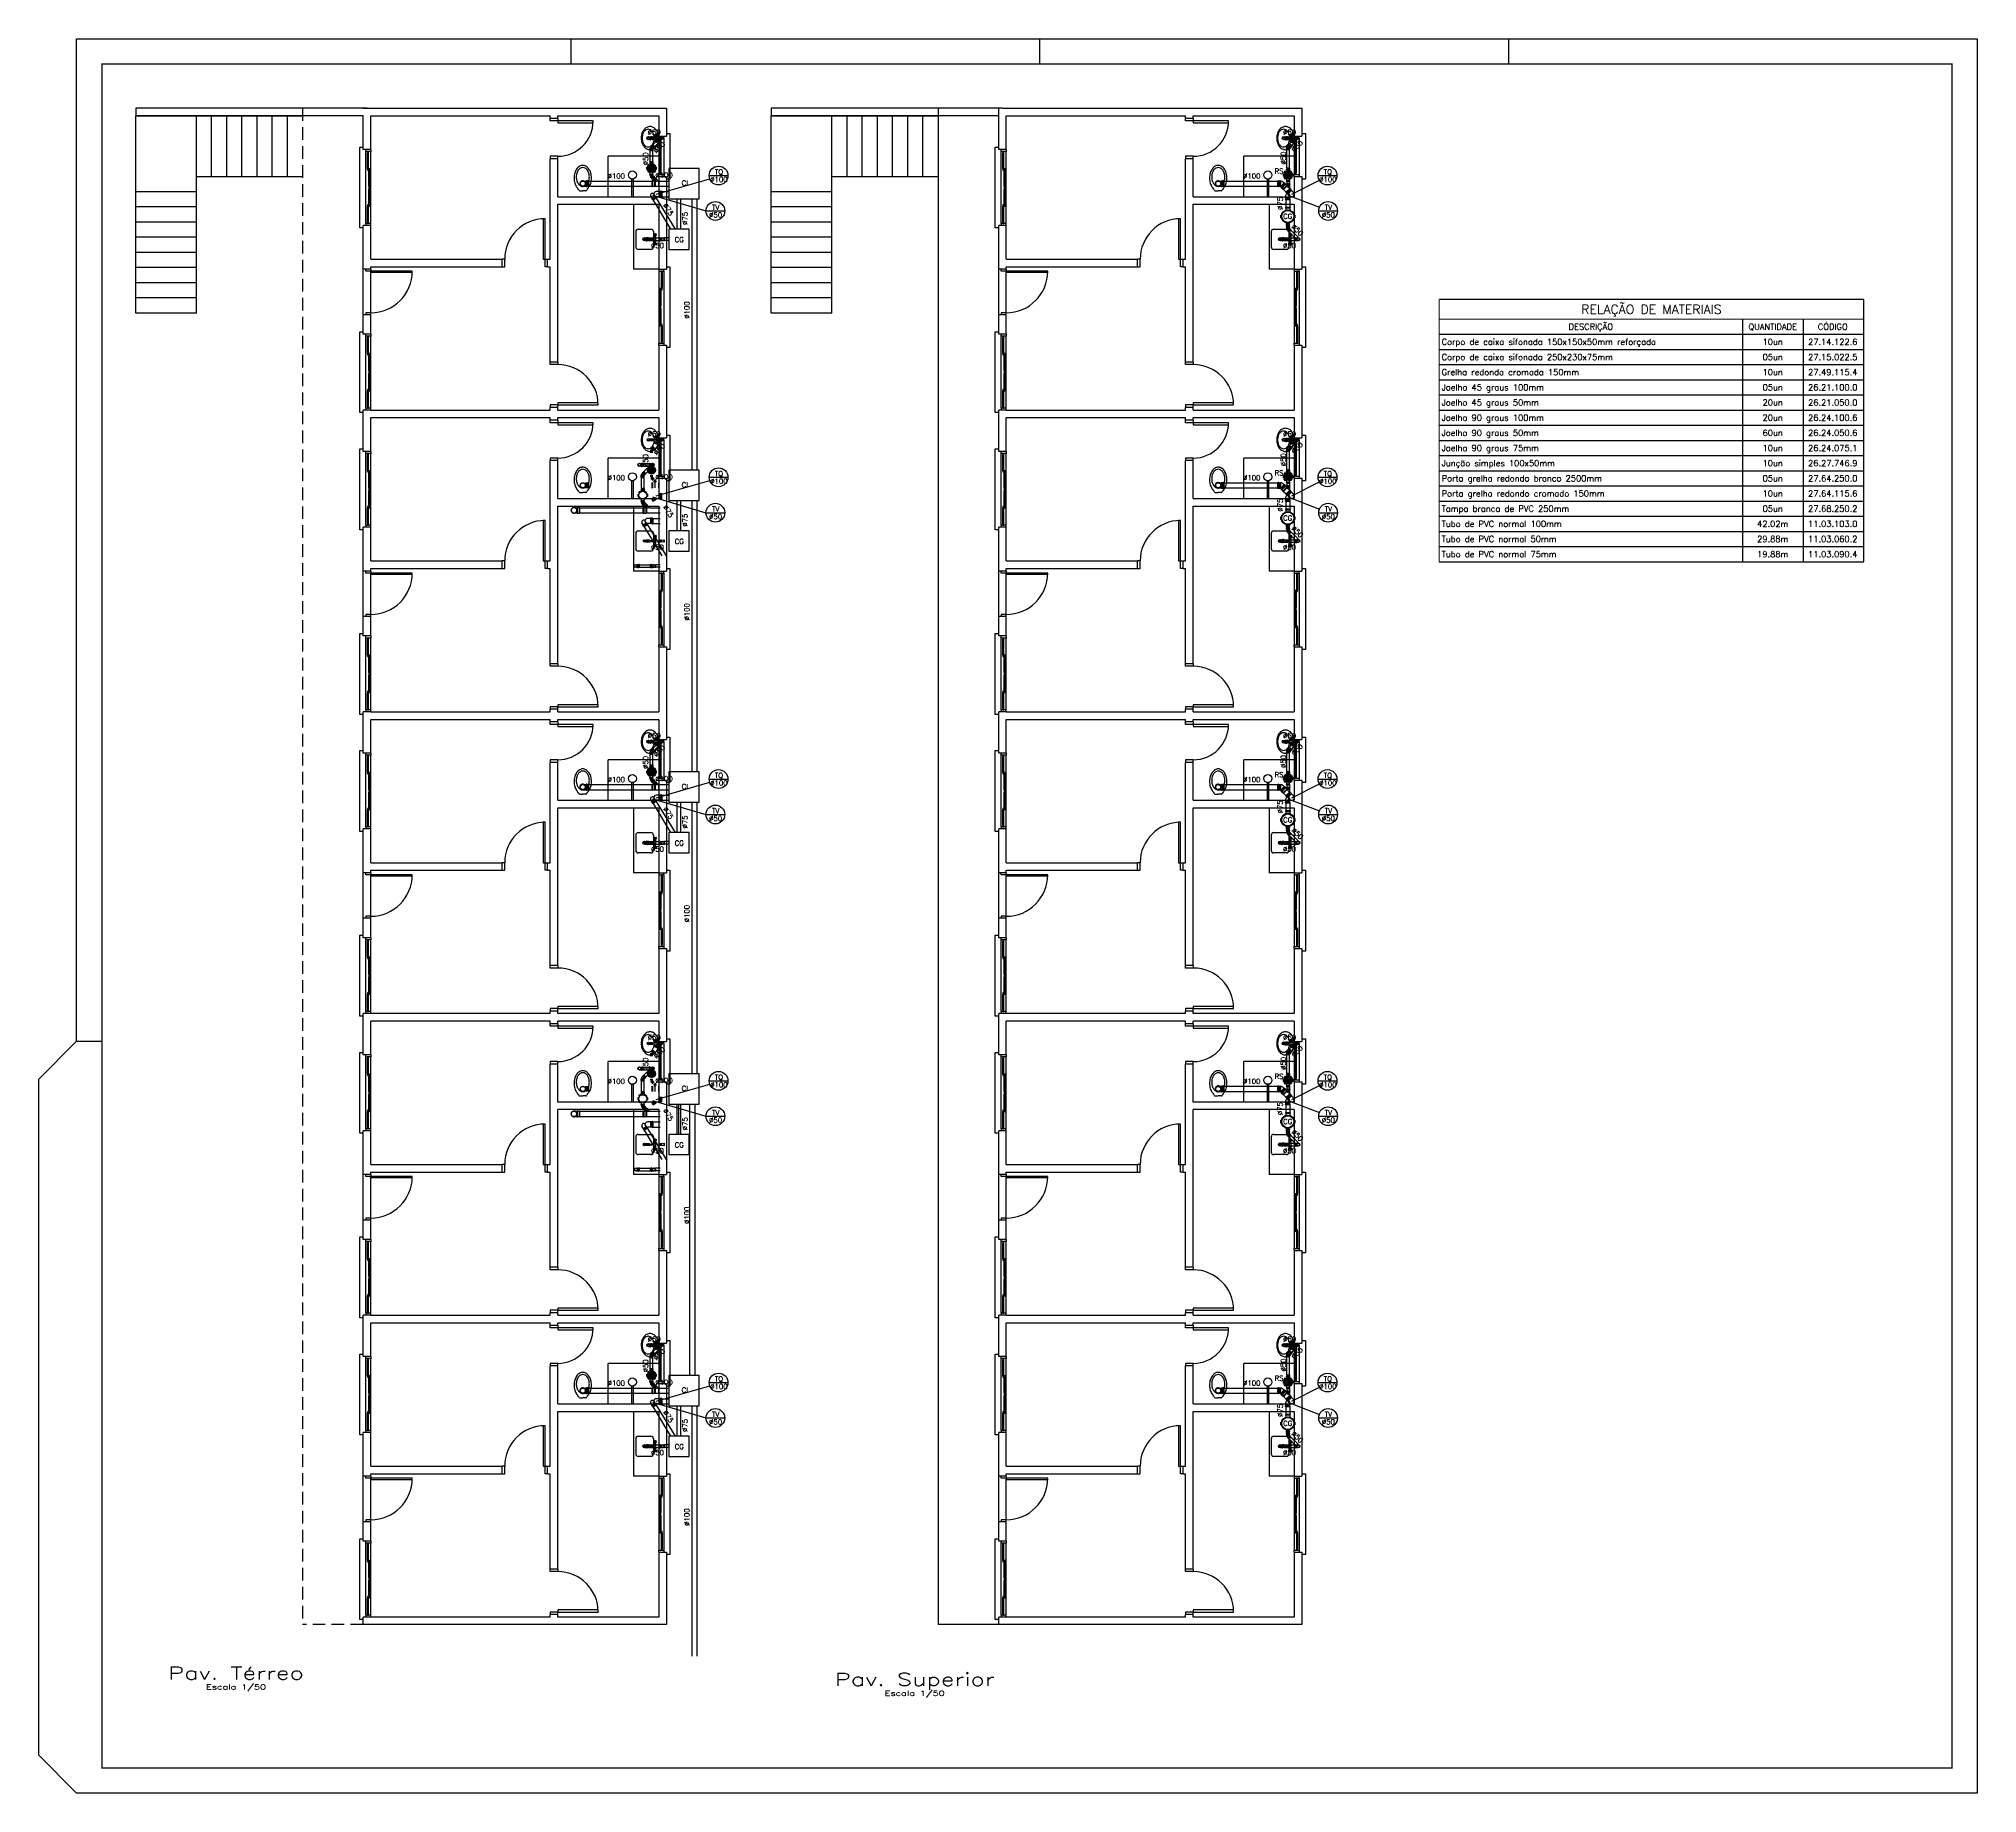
# Model space of a CAD drawing. Extents: x 241 to 398, y 106 to 179.
# Drawn here: x 240.77 to 279.14, y 105.58 to 140.29 of the extents above; entities that cross this region are included whole.
import ezdxf
from ezdxf.enums import TextEntityAlignment as Align

# ---------------------------------------------------------------- set-up
doc = ezdxf.new("R2010")
doc.units = 0
doc.linetypes.add('HIDDEN', pattern=[0.375, 0.25, -0.125])
doc.layers.get('0').update_dxf_attribs({"linetype": 'CONTINUOUS'})
for name, color, linetype in [('ALVVISTA', 8, 'CONTINUOUS'), ('COTAS', 7, 'CONTINUOUS'), ('ESPEC', 7, 'CONTINUOUS'), ('TIGRECAD', 2, 'CONTINUOUS'), ('tigretxt', 7, 'CONTINUOUS'), ('TINTERNO', 7, 'CONTINUOUS')]:
    doc.layers.add(name, color=color, linetype=linetype)
doc.styles.add('REGUA200', font='romans.shx', dxfattribs={"width": 1.4})
doc.styles.add('REGUA80', font='romans.shx', dxfattribs={"width": 1.4})
doc.styles.add('ROMANS', font='romans.shx')
doc.styles.add('trgleg', font='romans.shx')

# ---------------------------------------------------------------- blocks, each defined once
blk = doc.blocks.new('TITUL2')
at = {"color": 6, "style": 'REGUA200', "width": 1.4}
blk.add_attdef('TITULO', text='', height=5, dxfattribs=at).set_placement((0, 0), align=Align.CENTER)
at = {"color": 0, "style": 'REGUA80', "width": 1.4}
blk.add_attdef('ESCALA', text='', height=2, dxfattribs=at).set_placement((0, -4), align=Align.CENTER)

msp = doc.modelspace()

# ---------------------------------------------------------------- linework, layer by layer
for p, q in [((241.524, 140.2921), (279.1371, 140.2921)), ((241.524, 120.4603), (241.524, 140.2921)), ((251.3023, 140.2921), (251.3023, 139.7921)), ((260.5806, 140.2921), (260.5806, 139.7921)), ((269.8588, 140.2921), (269.8588, 139.7921)), ((279.1371, 140.2921), (279.1371, 105.5821)), ((252.9123, 138.354, -3.35), (252.8955, 138.354, -3.35)), ((252.9123, 138.2998, -3.35), (252.8955, 138.2998, -3.35)), ((252.9237, 138.1927, -3.35), (252.9118, 138.181, -3.35)), ((252.9123, 138.354, -3.35), (252.9123, 138.354, -3.35)), ((252.9237, 138.1927, -3.35), (252.9237, 138.1927, -3.35)), ((252.9617, 138.1541, -3.35), (252.9498, 138.1423, -3.35)), ((265.4881, 138.354, -3.35), (265.4714, 138.354, -3.35)), ((265.4881, 138.2998, -3.35), (265.4714, 138.2998, -3.35)), ((265.4881, 138.354, -3.35), (265.4881, 138.354, -3.35)), ((265.5229, 138.216, -3.35), (265.5109, 138.2043, -3.35)), ((265.5229, 138.216, -3.35), (265.5229, 138.216, -3.35)), ((265.5609, 138.1774, -3.35), (265.5489, 138.1656, -3.35)), ((252.8742, 137.8583, -3.35), (252.8742, 137.8583, -3.35)), ((252.8742, 137.8583, -3.35), (252.8742, 137.8415, -3.35)), ((252.9284, 137.8583, -3.35), (252.9284, 137.8415, -3.35)), ((265.4719, 137.7298, -3.35), (265.4719, 137.7298, -3.35)), ((265.4719, 137.7298, -3.35), (265.4719, 137.713, -3.35)), ((265.5261, 137.7298, -3.35), (265.5261, 137.713, -3.35)), ((251.6514, 137.4802, -3.35), (251.6316, 137.4802, -3.35)), ((251.6316, 137.3743, -3.35), (251.6514, 137.3743, -3.35)), ((264.2272, 137.4802, -3.35), (264.2075, 137.4802, -3.35)), ((264.2075, 137.3743, -3.35), (264.2272, 137.3743, -3.35)), ((265.4665, 136.5959, -3.35), (265.4665, 136.6126, -3.35)), ((265.5207, 136.5959, -3.35), (265.5207, 136.6126, -3.35)), ((265.5207, 136.5959, -3.35), (265.5207, 136.5959, -3.35)), ((252.8379, 136.3532), (252.8211, 136.3532)), ((252.8379, 136.299), (252.8211, 136.299)), ((252.8379, 136.3532), (252.8379, 136.3532)), ((265.4137, 136.3532), (265.397, 136.3532)), ((265.4137, 136.299), (265.397, 136.299)), ((265.4137, 136.3532), (265.4137, 136.3532)), ((265.5171, 136.4711, -3.35), (265.5053, 136.4829, -3.35)), ((265.5555, 136.5094, -3.35), (265.5436, 136.5213, -3.35)), ((265.5555, 136.5094, -3.35), (265.5555, 136.5094, -3.35)), ((265.4881, 132.384, -3.35), (265.4714, 132.384, -3.35)), ((265.4881, 132.384, -3.35), (265.4881, 132.384, -3.35)), ((265.4881, 132.3298, -3.35), (265.4714, 132.3298, -3.35)), ((265.5229, 132.246, -3.35), (265.5109, 132.2343, -3.35)), ((265.5229, 132.246, -3.35), (265.5229, 132.246, -3.35)), ((265.5609, 132.2074, -3.35), (265.5489, 132.1956, -3.35)), ((252.7381, 131.8892, -3.35), (252.7213, 131.8892, -3.35)), ((252.7381, 131.835, -3.35), (252.7213, 131.835, -3.35)), ((252.7495, 131.728, -3.35), (252.7375, 131.7162, -3.35)), ((252.7381, 131.8892, -3.35), (252.7381, 131.8892, -3.35)), ((252.7495, 131.728, -3.35), (252.7495, 131.728, -3.35)), ((252.7875, 131.6893, -3.35), (252.7756, 131.6776, -3.35)), ((265.4719, 131.7598, -3.35), (265.4719, 131.7598, -3.35)), ((265.4719, 131.7598, -3.35), (265.4719, 131.743, -3.35)), ((265.5261, 131.7598, -3.35), (265.5261, 131.743, -3.35)), ((252.7, 131.3935, -3.35), (252.7, 131.3935, -3.35)), ((252.7, 131.3935, -3.35), (252.7, 131.3768, -3.35)), ((252.7542, 131.3935, -3.35), (252.7542, 131.3768, -3.35)), ((264.2272, 131.5102, -3.35), (264.2075, 131.5102, -3.35)), ((264.2075, 131.4043, -3.35), (264.2272, 131.4043, -3.35)), ((251.4771, 131.0155, -3.35), (251.4574, 131.0155, -3.35)), ((251.4574, 130.9095, -3.35), (251.4771, 130.9095, -3.35)), ((265.4665, 130.6259, -3.35), (265.4665, 130.6426, -3.35)), ((265.5171, 130.5011, -3.35), (265.5053, 130.5129, -3.35)), ((265.5207, 130.6259, -3.35), (265.5207, 130.6426, -3.35)), ((265.5207, 130.6259, -3.35), (265.5207, 130.6259, -3.35)), ((265.5555, 130.5394, -3.35), (265.5436, 130.5513, -3.35)), ((265.5555, 130.5394, -3.35), (265.5555, 130.5394, -3.35)), ((265.4137, 130.3832), (265.397, 130.3832)), ((265.4137, 130.329), (265.397, 130.329)), ((265.4137, 130.3832), (265.4137, 130.3832)), ((252.6637, 129.8884), (252.6469, 129.8884)), ((252.6637, 129.8342), (252.6469, 129.8342)), ((252.6637, 129.8884), (252.6637, 129.8884)), ((252.9123, 126.414, -3.35), (252.8955, 126.414, -3.35)), ((252.9123, 126.3598, -3.35), (252.8955, 126.3598, -3.35)), ((252.9237, 126.2527, -3.35), (252.9118, 126.241, -3.35)), ((252.9123, 126.414, -3.35), (252.9123, 126.414, -3.35)), ((252.9237, 126.2527, -3.35), (252.9237, 126.2527, -3.35)), ((265.4881, 126.414, -3.35), (265.4714, 126.414, -3.35)), ((265.4881, 126.3598, -3.35), (265.4714, 126.3598, -3.35)), ((265.4881, 126.414, -3.35), (265.4881, 126.414, -3.35)), ((265.5229, 126.276, -3.35), (265.5109, 126.2643, -3.35)), ((265.5229, 126.276, -3.35), (265.5229, 126.276, -3.35)), ((265.5609, 126.2374, -3.35), (265.5489, 126.2256, -3.35)), ((252.8742, 125.9183, -3.35), (252.8742, 125.9183, -3.35)), ((252.8742, 125.9183, -3.35), (252.8742, 125.9015, -3.35)), ((252.9284, 125.9183, -3.35), (252.9284, 125.9015, -3.35)), ((252.9617, 126.2141, -3.35), (252.9498, 126.2023, -3.35)), ((251.6514, 125.5402, -3.35), (251.6316, 125.5402, -3.35)), ((264.2272, 125.5402, -3.35), (264.2075, 125.5402, -3.35)), ((265.4719, 125.7898, -3.35), (265.4719, 125.7898, -3.35)), ((265.4719, 125.7898, -3.35), (265.4719, 125.773, -3.35)), ((265.5261, 125.7898, -3.35), (265.5261, 125.773, -3.35)), ((251.6316, 125.4343, -3.35), (251.6514, 125.4343, -3.35)), ((264.2075, 125.4343, -3.35), (264.2272, 125.4343, -3.35)), ((252.8379, 124.4132), (252.8211, 124.4132)), ((252.8379, 124.359), (252.8211, 124.359)), ((252.8379, 124.4132), (252.8379, 124.4132)), ((265.4137, 124.4132), (265.397, 124.4132)), ((265.4137, 124.359), (265.397, 124.359)), ((265.4137, 124.4132), (265.4137, 124.4132)), ((265.4665, 124.6559, -3.35), (265.4665, 124.6726, -3.35)), ((265.5171, 124.5311, -3.35), (265.5053, 124.5429, -3.35)), ((265.5207, 124.6559, -3.35), (265.5207, 124.6726, -3.35)), ((265.5207, 124.6559, -3.35), (265.5207, 124.6559, -3.35)), ((265.5555, 124.5694, -3.35), (265.5436, 124.5813, -3.35)), ((265.5555, 124.5694, -3.35), (265.5555, 124.5694, -3.35)), ((241.524, 120.4603), (240.774, 119.7103)), ((241.524, 120.4603), (242.024, 120.4603)), ((265.4881, 120.444, -3.35), (265.4714, 120.444, -3.35)), ((265.4881, 120.3898, -3.35), (265.4714, 120.3898, -3.35)), ((265.4881, 120.444, -3.35), (265.4881, 120.444, -3.35)), ((265.5229, 120.306, -3.35), (265.5109, 120.2943, -3.35)), ((265.5229, 120.306, -3.35), (265.5229, 120.306, -3.35)), ((265.5609, 120.2674, -3.35), (265.5489, 120.2556, -3.35)), ((240.774, 106.3321), (240.774, 119.7103)), ((252.7381, 119.9492, -3.35), (252.7213, 119.9492, -3.35)), ((252.7381, 119.895, -3.35), (252.7213, 119.895, -3.35)), ((252.7495, 119.788, -3.35), (252.7375, 119.7762, -3.35)), ((252.7381, 119.9492, -3.35), (252.7381, 119.9492, -3.35)), ((252.7495, 119.788, -3.35), (252.7495, 119.788, -3.35)), ((252.7875, 119.7493, -3.35), (252.7756, 119.7376, -3.35)), ((265.4719, 119.8198, -3.35), (265.4719, 119.8198, -3.35)), ((265.4719, 119.8198, -3.35), (265.4719, 119.803, -3.35)), ((265.5261, 119.8198, -3.35), (265.5261, 119.803, -3.35)), ((252.7, 119.4535, -3.35), (252.7, 119.4535, -3.35)), ((252.7, 119.4535, -3.35), (252.7, 119.4368, -3.35)), ((252.7542, 119.4535, -3.35), (252.7542, 119.4368, -3.35)), ((264.2272, 119.5702, -3.35), (264.2075, 119.5702, -3.35)), ((264.2075, 119.4643, -3.35), (264.2272, 119.4643, -3.35)), ((251.4771, 119.0755, -3.35), (251.4574, 119.0755, -3.35)), ((251.4574, 118.9695, -3.35), (251.4771, 118.9695, -3.35)), ((265.4665, 118.6859, -3.35), (265.4665, 118.7026, -3.35)), ((265.5171, 118.5611, -3.35), (265.5053, 118.5729, -3.35)), ((265.5207, 118.6859, -3.35), (265.5207, 118.7026, -3.35)), ((265.5207, 118.6859, -3.35), (265.5207, 118.6859, -3.35)), ((265.5555, 118.5994, -3.35), (265.5436, 118.6113, -3.35)), ((265.5555, 118.5994, -3.35), (265.5555, 118.5994, -3.35)), ((265.4137, 118.4432), (265.397, 118.4432)), ((265.4137, 118.389), (265.397, 118.389)), ((265.4137, 118.4432), (265.4137, 118.4432)), ((252.6637, 117.9484), (252.6469, 117.9484)), ((252.6637, 117.8942), (252.6469, 117.8942)), ((252.6637, 117.9484), (252.6637, 117.9484)), ((252.9123, 114.474, -3.35), (252.8955, 114.474, -3.35)), ((252.9123, 114.4198, -3.35), (252.8955, 114.4198, -3.35)), ((252.9123, 114.474, -3.35), (252.9123, 114.474, -3.35)), ((265.4881, 114.474, -3.35), (265.4714, 114.474, -3.35)), ((265.4881, 114.4198, -3.35), (265.4714, 114.4198, -3.35)), ((265.4881, 114.474, -3.35), (265.4881, 114.474, -3.35)), ((265.5229, 114.336, -3.35), (265.5109, 114.3243, -3.35)), ((265.5229, 114.336, -3.35), (265.5229, 114.336, -3.35)), ((252.8742, 113.9783, -3.35), (252.8742, 113.9783, -3.35)), ((252.8742, 113.9783, -3.35), (252.8742, 113.9615, -3.35)), ((252.9237, 114.3127, -3.35), (252.9118, 114.301, -3.35)), ((252.9237, 114.3127, -3.35), (252.9237, 114.3127, -3.35)), ((252.9284, 113.9783, -3.35), (252.9284, 113.9615, -3.35)), ((252.9617, 114.2741, -3.35), (252.9498, 114.2623, -3.35)), ((265.5609, 114.2974, -3.35), (265.5489, 114.2856, -3.35)), ((251.6514, 113.6002, -3.35), (251.6316, 113.6002, -3.35)), ((264.2272, 113.6002, -3.35), (264.2075, 113.6002, -3.35)), ((265.4719, 113.8498, -3.35), (265.4719, 113.8498, -3.35)), ((265.4719, 113.8498, -3.35), (265.4719, 113.833, -3.35)), ((265.5261, 113.8498, -3.35), (265.5261, 113.833, -3.35)), ((251.6316, 113.4943, -3.35), (251.6514, 113.4943, -3.35)), ((264.2075, 113.4943, -3.35), (264.2272, 113.4943, -3.35)), ((252.8379, 112.4732), (252.8211, 112.4732)), ((252.8379, 112.419), (252.8211, 112.419)), ((252.8379, 112.4732), (252.8379, 112.4732)), ((265.4137, 112.4732), (265.397, 112.4732)), ((265.4137, 112.419), (265.397, 112.419)), ((265.4137, 112.4732), (265.4137, 112.4732)), ((265.4665, 112.7159, -3.35), (265.4665, 112.7326, -3.35)), ((265.5171, 112.5911, -3.35), (265.5053, 112.6029, -3.35)), ((265.5207, 112.7159, -3.35), (265.5207, 112.7326, -3.35)), ((265.5207, 112.7159, -3.35), (265.5207, 112.7159, -3.35)), ((265.5555, 112.6294, -3.35), (265.5436, 112.6413, -3.35)), ((265.5555, 112.6294, -3.35), (265.5555, 112.6294, -3.35)), ((241.524, 105.5821), (240.774, 106.3321)), ((279.1371, 105.5821), (241.524, 105.5821))]:
    msp.add_line(p, q)
at = {"color": 4}
msp.add_line((253.443, 118.6161), (253.443, 119.2172, -3.35), dxfattribs=at)
at = {"const_width": 0.0236}
msp.add_lwpolyline([(242.024, 139.7921), (278.6371, 139.7921), (278.6371, 106.0821), (242.024, 106.0821)], close=True, dxfattribs=at)
at = {"color": 4, "elevation": -3.35}
for points in [[(253.243, 137.1272), (253.843, 137.1272), (253.843, 137.7272), (253.243, 137.7272)], [(253.243, 131.1572), (253.843, 131.1572), (253.843, 131.7572), (253.243, 131.7572)], [(253.243, 125.1872), (253.843, 125.1872), (253.843, 125.7872), (253.243, 125.7872)], [(253.243, 119.2172), (253.843, 119.2172), (253.843, 119.8172), (253.243, 119.8172)], [(253.243, 113.2472), (253.843, 113.2472), (253.843, 113.8472), (253.243, 113.8472)]]:
    msp.add_lwpolyline(points, close=True, dxfattribs=at)
at = {"color": 4}
for points in [[(253.243, 136.1261), (253.643, 136.1261), (253.643, 136.5261), (253.243, 136.5261)], [(253.243, 130.1561), (253.643, 130.1561), (253.643, 130.5561), (253.243, 130.5561)], [(253.243, 124.1861), (253.643, 124.1861), (253.643, 124.5861), (253.243, 124.5861)], [(253.243, 118.2161), (253.643, 118.2161), (253.643, 118.6161), (253.243, 118.6161)], [(253.243, 112.2461), (253.643, 112.2461), (253.643, 112.6461), (253.243, 112.6461)]]:
    msp.add_lwpolyline(points, close=True, dxfattribs=at)
at = {"layer": 'ALVVISTA'}
for p, q in [((242.6952, 138.9169, -3.35), (242.6952, 138.7669, -3.35)), ((245.9952, 138.9169, -3.35), (242.6952, 138.9169, -3.35)), ((247.2702, 138.9169, -3.35), (245.9952, 138.9169, -3.35)), ((245.9952, 138.9169, -3.35), (245.9952, 138.7669, -3.35)), ((247.1952, 138.9169, -3.35), (250.9702, 138.9169, -3.35)), ((250.9702, 138.9169, -3.35), (253.1952, 138.9169, -3.35)), ((253.1952, 138.9169, -3.35), (253.1952, 138.3669, -3.35)), ((258.5711, 138.9169, -3.35), (255.2711, 138.9169, -3.35)), ((255.2711, 138.9169, -3.35), (255.2711, 138.7669, -3.35)), ((258.5711, 138.9169, -3.35), (258.5711, 108.9169, -3.35)), ((259.8461, 138.9169, -3.35), (258.5711, 138.9169, -3.35)), ((258.5711, 138.9169, -3.35), (258.5711, 138.7669, -3.35)), ((259.7711, 138.0994, -3.35), (259.7711, 138.9169, -3.35)), ((259.8461, 138.9169, -3.35), (263.5461, 138.9169, -3.35)), ((263.5461, 138.9169, -3.35), (265.7711, 138.9169, -3.35)), ((265.7711, 138.9169, -3.35), (265.7711, 138.3669, -3.35)), ((245.9952, 138.7669, -3.35), (242.6952, 138.7669, -3.35)), ((242.6953, 138.7668, -3.35), (243.8952, 138.7668, -3.35)), ((242.6953, 137.2669, -3.35), (242.6953, 138.7668, -3.35)), ((243.8952, 138.7668, -3.35), (244.1952, 138.7668, -3.35)), ((243.8952, 137.567, -3.35), (243.8952, 138.7668, -3.35)), ((244.1952, 138.7668, -3.35), (244.4952, 138.7668, -3.35)), ((244.1952, 137.567, -3.35), (244.1952, 138.7668, -3.35)), ((244.4952, 138.7668, -3.35), (244.7952, 138.7668, -3.35)), ((244.4952, 137.567, -3.35), (244.4952, 138.7668, -3.35)), ((244.7952, 138.7668, -3.35), (245.0952, 138.7668, -3.35)), ((244.7952, 137.567, -3.35), (244.7952, 138.7668, -3.35)), ((245.0952, 137.567, -3.35), (245.0952, 138.7668, -3.35)), ((245.0952, 138.7668, -3.35), (245.3952, 138.7668, -3.35)), ((245.3952, 138.7668, -3.35), (245.6952, 138.7668, -3.35)), ((245.3952, 137.567, -3.35), (245.3952, 138.7668, -3.35)), ((245.6952, 138.7668, -3.35), (245.9952, 138.7668, -3.35)), ((245.6952, 137.567, -3.35), (245.6952, 138.7668, -3.35)), ((247.1952, 138.7669, -3.35), (245.9952, 138.7669, -3.35)), ((247.1952, 138.0994, -3.35), (247.1952, 138.7669, -3.35)), ((247.3452, 138.7669, -3.35), (250.8952, 138.7669, -3.35)), ((247.3452, 138.0994, -3.35), (247.3452, 138.7669, -3.35)), ((250.8952, 138.7169, -3.35), (250.8952, 138.7669, -3.35)), ((251.0452, 138.7169, -3.35), (250.8952, 138.7169, -3.35)), ((250.8952, 138.6669, -3.35), (250.8952, 138.7169, -3.35)), ((251.0452, 138.6669, -3.35), (250.8952, 138.6669, -3.35)), ((251.0452, 138.7669, -3.35), (253.0452, 138.7669, -3.35)), ((251.0452, 138.7169, -3.35), (251.0452, 138.7669, -3.35)), ((251.0452, 138.7169, -3.35), (251.0452, 138.6669, -3.35)), ((251.7452, 138.6669, -3.35), (251.0452, 138.6669, -3.35)), ((251.0452, 138.6669, -3.35), (251.0452, 138.6269, -3.35)), ((251.0452, 138.6269, -3.35), (251.7452, 138.6269, -3.35)), ((251.7452, 138.6269, -3.35), (251.7452, 138.6669, -3.35)), ((253.0452, 138.7669, -3.35), (253.0452, 138.3669, -3.35)), ((258.5711, 138.7669, -3.35), (255.2711, 138.7669, -3.35)), ((255.2712, 137.2669, -3.35), (255.2712, 138.7668, -3.35)), ((255.2712, 138.7668, -3.35), (256.4711, 138.7668, -3.35)), ((256.4711, 137.567, -3.35), (256.4711, 138.7668, -3.35)), ((256.4711, 138.7668, -3.35), (256.7711, 138.7668, -3.35)), ((256.7711, 137.567, -3.35), (256.7711, 138.7668, -3.35)), ((256.7711, 138.7668, -3.35), (257.0711, 138.7668, -3.35)), ((257.0711, 137.567, -3.35), (257.0711, 138.7668, -3.35)), ((257.0711, 138.7668, -3.35), (257.3711, 138.7668, -3.35)), ((257.3711, 137.567, -3.35), (257.3711, 138.7668, -3.35)), ((257.3711, 138.7668, -3.35), (257.6711, 138.7668, -3.35)), ((257.6711, 137.567, -3.35), (257.6711, 138.7668, -3.35)), ((257.6711, 138.7668, -3.35), (257.9711, 138.7668, -3.35)), ((257.9711, 137.567, -3.35), (257.9711, 138.7668, -3.35)), ((257.9711, 138.7668, -3.35), (258.2711, 138.7668, -3.35)), ((258.2711, 137.567, -3.35), (258.2711, 138.7668, -3.35)), ((258.2711, 138.7668, -3.35), (258.5711, 138.7668, -3.35)), ((259.7711, 138.7669, -3.35), (258.5711, 138.7669, -3.35)), ((259.9211, 138.0994, -3.35), (259.9211, 138.7669, -3.35)), ((259.9211, 138.7669, -3.35), (263.4711, 138.7669, -3.35)), ((263.4711, 138.7169, -3.35), (263.4711, 138.7669, -3.35)), ((263.6211, 138.7169, -3.35), (263.4711, 138.7169, -3.35)), ((263.4711, 138.6669, -3.35), (263.4711, 138.7169, -3.35)), ((263.6211, 138.6669, -3.35), (263.4711, 138.6669, -3.35)), ((263.6211, 138.7169, -3.35), (263.6211, 138.7669, -3.35)), ((263.6211, 138.7669, -3.35), (265.6211, 138.7669, -3.35)), ((263.6211, 138.7169, -3.35), (263.6211, 138.6669, -3.35)), ((264.3211, 138.6669, -3.35), (263.6211, 138.6669, -3.35)), ((263.6211, 138.6669, -3.35), (263.6211, 138.6269, -3.35)), ((263.6211, 138.6269, -3.35), (264.3211, 138.6269, -3.35)), ((264.3211, 138.6269, -3.35), (264.3211, 138.6669, -3.35)), ((265.6211, 138.7669, -3.35), (265.6211, 138.3669, -3.35)), ((247.1252, 136.5494, -3.35), (247.1252, 138.1494, -3.35)), ((247.1252, 138.1494, -3.35), (247.1952, 138.1494, -3.35)), ((253.0119, 138.3416, -3.35), (252.9424, 138.335, -3.35)), ((253.0118, 138.3121, -3.35), (252.9425, 138.3188, -3.35)), ((252.9771, 138.3905, -3.35), (252.9847, 138.385, -3.35)), ((252.9771, 138.3747, -3.35), (252.9847, 138.3802, -3.35)), ((252.9771, 138.2791, -3.35), (252.9847, 138.2736, -3.35)), ((252.9771, 138.2632, -3.35), (252.9847, 138.2687, -3.35)), ((252.9788, 138.3929, -3.35), (252.9864, 138.3874, -3.35)), ((252.9788, 138.3723, -3.35), (252.9864, 138.3778, -3.35)), ((252.9788, 138.2814, -3.35), (252.9864, 138.2759, -3.35)), ((252.9788, 138.2609, -3.35), (252.9864, 138.2664, -3.35)), ((252.9939, 138.3978, -3.35), (252.991, 138.3889, -3.35)), ((252.9939, 138.3674, -3.35), (252.991, 138.3763, -3.35)), ((252.9939, 138.2863, -3.35), (252.991, 138.2775, -3.35)), ((252.9939, 138.256, -3.35), (252.991, 138.2648, -3.35)), ((252.9967, 138.3969, -3.35), (252.9938, 138.388, -3.35)), ((252.9967, 138.3683, -3.35), (252.9938, 138.3772, -3.35)), ((252.9967, 138.2854, -3.35), (252.9938, 138.2766, -3.35)), ((252.9967, 138.2569, -3.35), (252.9938, 138.2657, -3.35)), ((253.006, 138.3841, -3.35), (252.9967, 138.3841, -3.35)), ((253.006, 138.3812, -3.35), (252.9967, 138.3812, -3.35)), ((253.006, 138.2726, -3.35), (252.9967, 138.2726, -3.35)), ((253.006, 138.2697, -3.35), (252.9967, 138.2697, -3.35)), ((253.0452, 138.3669, -3.35), (253.1952, 138.3669, -3.35)), ((253.0452, 138.3669, -3.35), (253.0452, 138.3269, -3.35)), ((253.0452, 138.3269, -3.35), (253.0452, 137.6069, -3.35)), ((253.0452, 138.3269, -3.35), (253.1452, 138.3269, -3.35)), ((253.0652, 138.3269, -3.35), (253.0652, 138.3019, -3.35)), ((253.0852, 138.3269, -3.35), (253.0652, 138.3269, -3.35)), ((253.0652, 138.3019, -3.35), (253.0652, 137.6319, -3.35)), ((253.0652, 138.3019, -3.35), (253.0852, 138.3019, -3.35)), ((253.0752, 138.3019, -3.35), (253.0752, 137.6319, -3.35)), ((253.0852, 138.3019, -3.35), (253.0852, 138.3269, -3.35)), ((253.0852, 138.3019, -3.35), (253.0852, 137.6319, -3.35)), ((253.1452, 138.3269, -3.35), (253.1452, 138.3669, -3.35)), ((253.1452, 138.3269, -3.35), (253.1452, 137.6069, -3.35)), ((253.1952, 138.4169, -3.35), (253.2652, 138.4169, -3.35)), ((253.2652, 138.4169, -3.35), (253.2652, 137.5169, -3.35)), ((259.7011, 136.5494, -3.35), (259.7011, 138.1494, -3.35)), ((259.7011, 138.1494, -3.35), (259.7711, 138.1494, -3.35)), ((265.5878, 138.3416, -3.35), (265.5183, 138.335, -3.35)), ((265.5877, 138.3121, -3.35), (265.5183, 138.3188, -3.35)), ((265.553, 138.3905, -3.35), (265.5605, 138.385, -3.35)), ((265.553, 138.3747, -3.35), (265.5605, 138.3802, -3.35)), ((265.553, 138.2791, -3.35), (265.5605, 138.2736, -3.35)), ((265.553, 138.2632, -3.35), (265.5605, 138.2687, -3.35)), ((265.5547, 138.3929, -3.35), (265.5622, 138.3874, -3.35)), ((265.5547, 138.3723, -3.35), (265.5622, 138.3778, -3.35)), ((265.5547, 138.2814, -3.35), (265.5622, 138.2759, -3.35)), ((265.5547, 138.2609, -3.35), (265.5622, 138.2664, -3.35)), ((265.5698, 138.3978, -3.35), (265.5669, 138.3889, -3.35)), ((265.5698, 138.3674, -3.35), (265.5669, 138.3763, -3.35)), ((265.5698, 138.2863, -3.35), (265.5669, 138.2775, -3.35)), ((265.5698, 138.256, -3.35), (265.5669, 138.2648, -3.35)), ((265.5725, 138.3969, -3.35), (265.5696, 138.388, -3.35)), ((265.5725, 138.3683, -3.35), (265.5696, 138.3772, -3.35)), ((265.5725, 138.2854, -3.35), (265.5696, 138.2766, -3.35)), ((265.5725, 138.2569, -3.35), (265.5696, 138.2657, -3.35)), ((265.5818, 138.3841, -3.35), (265.5725, 138.3841, -3.35)), ((265.5818, 138.3812, -3.35), (265.5725, 138.3812, -3.35)), ((265.5818, 138.2726, -3.35), (265.5725, 138.2726, -3.35)), ((265.5818, 138.2697, -3.35), (265.5725, 138.2697, -3.35)), ((265.6211, 138.3669, -3.35), (265.7711, 138.3669, -3.35)), ((265.6211, 138.3669, -3.35), (265.6211, 138.3269, -3.35)), ((265.6211, 138.3269, -3.35), (265.6211, 137.6069, -3.35)), ((265.6211, 138.3269, -3.35), (265.7211, 138.3269, -3.35)), ((265.6411, 138.3269, -3.35), (265.6411, 138.3019, -3.35)), ((265.6611, 138.3269, -3.35), (265.6411, 138.3269, -3.35)), ((265.6411, 138.3019, -3.35), (265.6411, 137.6319, -3.35)), ((265.6411, 138.3019, -3.35), (265.6611, 138.3019, -3.35)), ((265.6511, 138.3019, -3.35), (265.6511, 137.6319, -3.35)), ((265.6611, 138.3019, -3.35), (265.6611, 138.3269, -3.35)), ((265.6611, 138.3019, -3.35), (265.6611, 137.6319, -3.35)), ((265.7211, 138.3269, -3.35), (265.7211, 138.3669, -3.35)), ((265.7211, 138.3269, -3.35), (265.7211, 137.6069, -3.35)), ((265.7711, 138.4169, -3.35), (265.8411, 138.4169, -3.35)), ((265.8411, 138.4169, -3.35), (265.8411, 137.5169, -3.35)), ((247.3452, 138.0994, -3.35), (247.1952, 138.0994, -3.35)), ((247.2452, 138.0594, -3.35), (247.2452, 138.0994, -3.35)), ((247.2452, 136.6394, -3.35), (247.2452, 138.0594, -3.35)), ((247.3452, 138.0594, -3.35), (247.2452, 138.0594, -3.35)), ((247.2802, 138.0594, -3.35), (247.2802, 138.0344, -3.35)), ((247.3002, 138.0594, -3.35), (247.2802, 138.0594, -3.35)), ((247.2802, 137.7169, -3.35), (247.2802, 138.0344, -3.35)), ((247.2802, 138.0344, -3.35), (247.3002, 138.0344, -3.35)), ((247.2902, 137.7169, -3.35), (247.2902, 138.0344, -3.35)), ((247.3002, 138.0344, -3.35), (247.3002, 138.0594, -3.35)), ((247.3002, 137.7169, -3.35), (247.3002, 138.0344, -3.35)), ((247.3452, 138.0994, -3.35), (247.3452, 138.0594, -3.35)), ((247.3452, 136.6394, -3.35), (247.3452, 138.0594, -3.35)), ((251.0452, 137.9669, -3.35), (250.8952, 137.9669, -3.35)), ((250.8952, 137.9669, -3.35), (250.8952, 137.9169, -3.35)), ((250.8952, 137.0919, -3.35), (250.8952, 137.9169, -3.35)), ((251.0452, 137.9169, -3.35), (250.8952, 137.9169, -3.35)), ((251.0452, 137.9169, -3.35), (251.0452, 137.9669, -3.35)), ((251.0452, 137.1669, -3.35), (251.0452, 137.9169, -3.35)), ((252.0452, 137.1669, -3.35), (252.0452, 137.9669, -3.35)), ((253.0452, 137.9669, -3.35), (252.0452, 137.9669, -3.35)), ((259.9211, 138.0994, -3.35), (259.7711, 138.0994, -3.35)), ((259.8211, 138.0594, -3.35), (259.8211, 138.0994, -3.35)), ((259.8211, 136.6394, -3.35), (259.8211, 138.0594, -3.35)), ((259.9211, 138.0594, -3.35), (259.8211, 138.0594, -3.35)), ((259.8561, 138.0594, -3.35), (259.8561, 138.0344, -3.35)), ((259.8761, 138.0594, -3.35), (259.8561, 138.0594, -3.35)), ((259.8561, 137.7169, -3.35), (259.8561, 138.0344, -3.35)), ((259.8561, 138.0344, -3.35), (259.8761, 138.0344, -3.35)), ((259.8661, 137.7169, -3.35), (259.8661, 138.0344, -3.35)), ((259.8761, 138.0344, -3.35), (259.8761, 138.0594, -3.35)), ((259.8761, 137.7169, -3.35), (259.8761, 138.0344, -3.35)), ((259.9211, 138.0994, -3.35), (259.9211, 138.0594, -3.35)), ((259.9211, 136.6394, -3.35), (259.9211, 138.0594, -3.35)), ((263.6211, 137.9669, -3.35), (263.4711, 137.9669, -3.35)), ((263.4711, 137.9669, -3.35), (263.4711, 137.9169, -3.35)), ((263.4711, 137.0919, -3.35), (263.4711, 137.9169, -3.35)), ((263.6211, 137.9169, -3.35), (263.4711, 137.9169, -3.35)), ((263.6211, 137.9169, -3.35), (263.6211, 137.9669, -3.35)), ((263.6211, 137.1669, -3.35), (263.6211, 137.9169, -3.35)), ((264.6211, 137.1669, -3.35), (264.6211, 137.9669, -3.35)), ((265.6211, 137.9669, -3.35), (264.6211, 137.9669, -3.35)), ((243.8951, 137.567, -3.35), (243.8952, 137.567, -3.35)), ((243.8951, 137.2669, -3.35), (243.8951, 137.567, -3.35)), ((243.8952, 137.567, -3.35), (244.1952, 137.567, -3.35)), ((244.1952, 137.567, -3.35), (244.4952, 137.567, -3.35)), ((244.4952, 137.567, -3.35), (244.7952, 137.567, -3.35)), ((244.7952, 137.567, -3.35), (245.0952, 137.567, -3.35)), ((245.0952, 137.567, -3.35), (245.3952, 137.567, -3.35)), ((245.3952, 137.567, -3.35), (245.6952, 137.567, -3.35)), ((245.6952, 137.567, -3.35), (245.9952, 137.567, -3.35)), ((247.3002, 137.7169, -3.35), (247.2802, 137.7169, -3.35)), ((247.2802, 137.7169, -3.35), (247.2802, 137.6919, -3.35)), ((247.2802, 137.6919, -3.35), (247.3002, 137.6919, -3.35)), ((247.3002, 137.6919, -3.35), (247.3002, 137.7169, -3.35)), ((247.3052, 137.7169, -3.35), (247.3052, 137.6919, -3.35)), ((247.3252, 137.7169, -3.35), (247.3052, 137.7169, -3.35)), ((247.3052, 137.3744, -3.35), (247.3052, 137.6919, -3.35)), ((247.3052, 137.6919, -3.35), (247.3252, 137.6919, -3.35)), ((247.3252, 137.3744, -3.35), (247.3052, 137.3744, -3.35)), ((247.3052, 137.3744, -3.35), (247.3052, 137.3494, -3.35)), ((247.3052, 137.3494, -3.35), (247.3252, 137.3494, -3.35)), ((247.3052, 137.3494, -3.35), (247.3052, 137.3244, -3.35)), ((247.3252, 137.3494, -3.35), (247.3052, 137.3494, -3.35)), ((247.3152, 137.3744, -3.35), (247.3152, 137.6919, -3.35)), ((247.3252, 137.6919, -3.35), (247.3252, 137.7169, -3.35)), ((247.3252, 137.3744, -3.35), (247.3252, 137.6919, -3.35)), ((247.3252, 137.3494, -3.35), (247.3252, 137.3744, -3.35)), ((247.3252, 137.3244, -3.35), (247.3252, 137.3494, -3.35)), ((252.5074, 137.5169, -3.35), (252.5074, 137.1669, -3.35)), ((252.5374, 137.5169, -3.35), (252.5374, 137.1669, -3.35)), ((253.0452, 137.5669, -3.35), (253.0452, 137.6069, -3.35)), ((253.0452, 137.6069, -3.35), (253.1452, 137.6069, -3.35)), ((253.0452, 137.5669, -3.35), (253.1952, 137.5669, -3.35)), ((253.0452, 137.5669, -3.35), (253.0452, 137.1669, -3.35)), ((253.0652, 137.6319, -3.35), (253.0652, 137.6069, -3.35)), ((253.0852, 137.6319, -3.35), (253.0652, 137.6319, -3.35)), ((253.0652, 137.6069, -3.35), (253.0852, 137.6069, -3.35)), ((253.0852, 137.6069, -3.35), (253.0852, 137.6319, -3.35)), ((253.1452, 137.6069, -3.35), (253.1452, 137.5669, -3.35)), ((253.1952, 137.5669, -3.35), (253.1952, 137.0919, -3.35)), ((253.2652, 137.5169, -3.35), (253.1952, 137.5169, -3.35)), ((256.471, 137.2669, -3.35), (256.471, 137.567, -3.35)), ((256.471, 137.567, -3.35), (256.4711, 137.567, -3.35)), ((256.4711, 137.567, -3.35), (256.7711, 137.567, -3.35)), ((256.7711, 137.567, -3.35), (257.0711, 137.567, -3.35)), ((257.0711, 137.567, -3.35), (257.3711, 137.567, -3.35)), ((257.3711, 137.567, -3.35), (257.6711, 137.567, -3.35)), ((257.6711, 137.567, -3.35), (257.9711, 137.567, -3.35)), ((257.9711, 137.567, -3.35), (258.2711, 137.567, -3.35)), ((258.2711, 137.567, -3.35), (258.5711, 137.567, -3.35)), ((259.8761, 137.7169, -3.35), (259.8561, 137.7169, -3.35)), ((259.8561, 137.7169, -3.35), (259.8561, 137.6919, -3.35)), ((259.8561, 137.6919, -3.35), (259.8761, 137.6919, -3.35)), ((259.8761, 137.6919, -3.35), (259.8761, 137.7169, -3.35)), ((259.8811, 137.7169, -3.35), (259.8811, 137.6919, -3.35)), ((259.9011, 137.7169, -3.35), (259.8811, 137.7169, -3.35)), ((259.8811, 137.3744, -3.35), (259.8811, 137.6919, -3.35)), ((259.8811, 137.6919, -3.35), (259.9011, 137.6919, -3.35)), ((259.9011, 137.3744, -3.35), (259.8811, 137.3744, -3.35)), ((259.8811, 137.3744, -3.35), (259.8811, 137.3494, -3.35)), ((259.8811, 137.3494, -3.35), (259.8811, 137.3244, -3.35)), ((259.9011, 137.3494, -3.35), (259.8811, 137.3494, -3.35)), ((259.8811, 137.3494, -3.35), (259.9011, 137.3494, -3.35)), ((259.8911, 137.3744, -3.35), (259.8911, 137.6919, -3.35)), ((259.9011, 137.6919, -3.35), (259.9011, 137.7169, -3.35)), ((259.9011, 137.3744, -3.35), (259.9011, 137.6919, -3.35)), ((259.9011, 137.3494, -3.35), (259.9011, 137.3744, -3.35)), ((259.9011, 137.3244, -3.35), (259.9011, 137.3494, -3.35)), ((265.0832, 137.5169, -3.35), (265.0832, 137.1669, -3.35)), ((265.1132, 137.5169, -3.35), (265.1132, 137.1669, -3.35)), ((265.6211, 137.5669, -3.35), (265.6211, 137.6069, -3.35)), ((265.6211, 137.6069, -3.35), (265.7211, 137.6069, -3.35)), ((265.6211, 137.5669, -3.35), (265.6211, 137.1669, -3.35)), ((265.6211, 137.5669, -3.35), (265.7711, 137.5669, -3.35)), ((265.6411, 137.6319, -3.35), (265.6411, 137.6069, -3.35)), ((265.6611, 137.6319, -3.35), (265.6411, 137.6319, -3.35)), ((265.6411, 137.6069, -3.35), (265.6611, 137.6069, -3.35)), ((265.6611, 137.6069, -3.35), (265.6611, 137.6319, -3.35)), ((265.7211, 137.6069, -3.35), (265.7211, 137.5669, -3.35)), ((265.7711, 137.5669, -3.35), (265.7711, 137.0919, -3.35)), ((265.8411, 137.5169, -3.35), (265.7711, 137.5169, -3.35)), ((242.6953, 136.9669, -3.35), (242.6953, 137.2669, -3.35)), ((243.8951, 137.2669, -3.35), (242.6953, 137.2669, -3.35)), ((242.6953, 136.6669, -3.35), (242.6953, 136.9669, -3.35)), ((243.8951, 136.9669, -3.35), (242.6953, 136.9669, -3.35)), ((243.8951, 136.9669, -3.35), (243.8951, 137.2669, -3.35)), ((243.8951, 136.6669, -3.35), (243.8951, 136.9669, -3.35)), ((247.2802, 137.0069, -3.35), (247.2802, 136.9819, -3.35)), ((247.3002, 137.0069, -3.35), (247.2802, 137.0069, -3.35)), ((247.2802, 136.6644, -3.35), (247.2802, 136.9819, -3.35)), ((247.2802, 136.9819, -3.35), (247.3002, 136.9819, -3.35)), ((247.2902, 136.6644, -3.35), (247.2902, 136.9819, -3.35)), ((247.3002, 136.9819, -3.35), (247.3002, 137.0069, -3.35)), ((247.3002, 136.6644, -3.35), (247.3002, 136.9819, -3.35)), ((247.3052, 137.0069, -3.35), (247.3052, 137.3244, -3.35)), ((247.3052, 137.3244, -3.35), (247.3252, 137.3244, -3.35)), ((247.3252, 137.0069, -3.35), (247.3052, 137.0069, -3.35)), ((247.3052, 137.0069, -3.35), (247.3052, 136.9819, -3.35)), ((247.3052, 136.9819, -3.35), (247.3252, 136.9819, -3.35)), ((247.3152, 137.0069, -3.35), (247.3152, 137.3244, -3.35)), ((247.3252, 137.0069, -3.35), (247.3252, 137.3244, -3.35)), ((247.3252, 136.9819, -3.35), (247.3252, 137.0069, -3.35)), ((250.8952, 135.9319, -3.35), (250.8952, 137.0919, -3.35)), ((251.0452, 137.1669, -3.35), (253.0452, 137.1669, -3.35)), ((251.0452, 137.0169, -3.35), (253.0452, 137.0169, -3.35)), ((251.0452, 135.8569, -3.35), (251.0452, 137.0169, -3.35)), ((251.481, 137.2869, -3.35), (251.5406, 137.2869, -3.35)), ((251.6002, 137.2869, -3.35), (251.5406, 137.2869, -3.35)), ((252.5452, 137.0169, -3.35), (252.5452, 135.7319, -3.35)), ((253.0452, 137.0169, -3.35), (253.0452, 135.7319, -3.35)), ((253.1952, 137.0919, -3.35), (253.1952, 135.7319, -3.35)), ((256.471, 137.2669, -3.35), (255.2712, 137.2669, -3.35)), ((255.2712, 136.9669, -3.35), (255.2712, 137.2669, -3.35)), ((256.471, 136.9669, -3.35), (255.2712, 136.9669, -3.35)), ((255.2712, 136.6669, -3.35), (255.2712, 136.9669, -3.35)), ((256.471, 136.9669, -3.35), (256.471, 137.2669, -3.35)), ((256.471, 136.6669, -3.35), (256.471, 136.9669, -3.35)), ((259.8561, 137.0069, -3.35), (259.8561, 136.9819, -3.35)), ((259.8761, 137.0069, -3.35), (259.8561, 137.0069, -3.35)), ((259.8561, 136.6644, -3.35), (259.8561, 136.9819, -3.35)), ((259.8561, 136.9819, -3.35), (259.8761, 136.9819, -3.35)), ((259.8661, 136.6644, -3.35), (259.8661, 136.9819, -3.35)), ((259.8761, 136.9819, -3.35), (259.8761, 137.0069, -3.35)), ((259.8761, 136.6644, -3.35), (259.8761, 136.9819, -3.35)), ((259.8811, 137.0069, -3.35), (259.8811, 137.3244, -3.35)), ((259.8811, 137.3244, -3.35), (259.9011, 137.3244, -3.35)), ((259.9011, 137.0069, -3.35), (259.8811, 137.0069, -3.35)), ((259.8811, 137.0069, -3.35), (259.8811, 136.9819, -3.35)), ((259.8811, 136.9819, -3.35), (259.9011, 136.9819, -3.35)), ((259.8911, 137.0069, -3.35), (259.8911, 137.3244, -3.35)), ((259.9011, 137.0069, -3.35), (259.9011, 137.3244, -3.35)), ((259.9011, 136.9819, -3.35), (259.9011, 137.0069, -3.35)), ((263.4711, 135.9319, -3.35), (263.4711, 137.0919, -3.35)), ((263.6211, 137.1669, -3.35), (265.6211, 137.1669, -3.35)), ((263.6211, 135.8569, -3.35), (263.6211, 137.0169, -3.35)), ((263.6211, 137.0169, -3.35), (265.6211, 137.0169, -3.35)), ((264.0568, 137.2869, -3.35), (264.1164, 137.2869, -3.35)), ((264.1761, 137.2869, -3.35), (264.1164, 137.2869, -3.35)), ((265.1211, 137.0169, -3.35), (265.1211, 135.7319, -3.35)), ((265.6211, 137.0169, -3.35), (265.6211, 135.7319, -3.35)), ((265.7711, 137.0919, -3.35), (265.7711, 135.7319, -3.35)), ((242.6953, 136.3669, -3.35), (242.6953, 136.6669, -3.35)), ((243.8951, 136.6669, -3.35), (242.6953, 136.6669, -3.35)), ((243.8951, 136.3669, -3.35), (243.8951, 136.6669, -3.35)), ((247.1952, 135.8569, -3.35), (247.1952, 136.5994, -3.35)), ((247.3452, 136.5994, -3.35), (247.1952, 136.5994, -3.35)), ((247.3452, 136.6394, -3.35), (247.2452, 136.6394, -3.35)), ((247.2452, 136.6394, -3.35), (247.2452, 136.5994, -3.35)), ((247.3002, 136.6644, -3.35), (247.2802, 136.6644, -3.35)), ((247.2802, 136.6644, -3.35), (247.2802, 136.6394, -3.35)), ((247.2802, 136.6394, -3.35), (247.3002, 136.6394, -3.35)), ((247.3002, 136.6394, -3.35), (247.3002, 136.6644, -3.35)), ((247.3452, 136.5994, -3.35), (247.3452, 136.6394, -3.35)), ((247.3452, 135.9319, -3.35), (247.3452, 136.5994, -3.35)), ((250.7552, 136.7319, -3.35), (250.7552, 135.9319, -3.35)), ((250.7952, 136.7319, -3.35), (250.7552, 136.7319, -3.35)), ((250.7952, 135.9319, -3.35), (250.7952, 136.7319, -3.35)), ((256.471, 136.6669, -3.35), (255.2712, 136.6669, -3.35)), ((255.2712, 136.3669, -3.35), (255.2712, 136.6669, -3.35)), ((256.471, 136.3669, -3.35), (256.471, 136.6669, -3.35)), ((259.9211, 136.5994, -3.35), (259.7711, 136.5994, -3.35)), ((259.7711, 135.8569, -3.35), (259.7711, 136.5994, -3.35)), ((259.9211, 136.6394, -3.35), (259.8211, 136.6394, -3.35)), ((259.8211, 136.6394, -3.35), (259.8211, 136.5994, -3.35)), ((259.8761, 136.6644, -3.35), (259.8561, 136.6644, -3.35)), ((259.8561, 136.6644, -3.35), (259.8561, 136.6394, -3.35)), ((259.8561, 136.6394, -3.35), (259.8761, 136.6394, -3.35)), ((259.8761, 136.6394, -3.35), (259.8761, 136.6644, -3.35)), ((259.9211, 136.5994, -3.35), (259.9211, 136.6394, -3.35)), ((259.9211, 135.9319, -3.35), (259.9211, 136.5994, -3.35)), ((263.3311, 136.7319, -3.35), (263.3311, 135.9319, -3.35)), ((263.3711, 136.7319, -3.35), (263.3311, 136.7319, -3.35)), ((263.3711, 135.9319, -3.35), (263.3711, 136.7319, -3.35)), ((242.6953, 136.0669, -3.35), (242.6953, 136.3669, -3.35)), ((243.8951, 136.3669, -3.35), (242.6953, 136.3669, -3.35)), ((243.8951, 136.0669, -3.35), (243.8951, 136.3669, -3.35)), ((247.1952, 136.5494, -3.35), (247.1252, 136.5494, -3.35)), ((252.5888, 136.4761), (252.5888, 136.1761)), ((252.6388, 136.5261), (252.8882, 136.5261)), ((252.8506, 136.3416), (252.8656, 136.3416)), ((252.8506, 136.3116), (252.8656, 136.3116)), ((252.8656, 136.3416), (252.8806, 136.3341)), ((252.8656, 136.3116), (252.8806, 136.3191)), ((252.8806, 136.3341), (252.9359, 136.3341)), ((252.8806, 136.3191), (252.9359, 136.3191)), ((252.9382, 136.4761), (252.9382, 136.3342)), ((252.9382, 136.319), (252.9382, 136.1761)), ((252.9662, 136.2362), (252.9604, 136.2303)), ((252.9663, 136.4161), (252.9605, 136.4103)), ((252.9605, 136.2419), (252.9662, 136.2362)), ((252.9606, 136.4219), (252.9663, 136.4161)), ((252.9659, 136.3994), (252.9659, 136.3641)), ((252.9659, 136.2891), (252.9659, 136.253)), ((252.9733, 136.2291), (252.9674, 136.2232)), ((252.9734, 136.4091), (252.9675, 136.4031)), ((252.9675, 136.249), (252.9733, 136.2432)), ((252.9676, 136.429), (252.9734, 136.4232)), ((252.9733, 136.2432), (252.9791, 136.249)), ((252.9733, 136.2291), (252.979, 136.2234)), ((252.9734, 136.4232), (252.9792, 136.429)), ((252.9734, 136.4091), (252.9791, 136.4034)), ((252.9804, 136.2362), (252.9866, 136.2423)), ((252.9804, 136.2362), (252.9861, 136.2304)), ((252.9805, 136.4161), (252.9867, 136.4223)), ((252.9805, 136.4161), (252.9862, 136.4104)), ((256.471, 136.3669, -3.35), (255.2712, 136.3669, -3.35)), ((255.2712, 136.0669, -3.35), (255.2712, 136.3669, -3.35)), ((256.471, 136.0669, -3.35), (256.471, 136.3669, -3.35)), ((259.7711, 136.5494, -3.35), (259.7011, 136.5494, -3.35)), ((265.1647, 136.4761), (265.1647, 136.1761)), ((265.2147, 136.5261), (265.4641, 136.5261)), ((265.4265, 136.3416), (265.4415, 136.3416)), ((265.4265, 136.3116), (265.4415, 136.3116)), ((265.4415, 136.3416), (265.4565, 136.3341)), ((265.4415, 136.3116), (265.4565, 136.3191)), ((265.4565, 136.3341), (265.5118, 136.3341)), ((265.4565, 136.3191), (265.5118, 136.3191)), ((265.5141, 136.4761), (265.5141, 136.3342)), ((265.5141, 136.319), (265.5141, 136.1761)), ((265.5421, 136.2362), (265.5362, 136.2303)), ((265.5422, 136.4161), (265.5363, 136.4103)), ((265.5364, 136.2419), (265.5421, 136.2362)), ((265.5365, 136.4219), (265.5422, 136.4161)), ((265.5418, 136.3994), (265.5418, 136.3641)), ((265.5418, 136.2891), (265.5418, 136.253)), ((265.5492, 136.2291), (265.5432, 136.2232)), ((265.5493, 136.4091), (265.5433, 136.4031)), ((265.5433, 136.249), (265.5492, 136.2432)), ((265.5434, 136.429), (265.5493, 136.4232)), ((265.5492, 136.2432), (265.5549, 136.249)), ((265.5492, 136.2291), (265.5548, 136.2234)), ((265.5493, 136.4232), (265.555, 136.429)), ((265.5493, 136.4091), (265.5549, 136.4034)), ((265.5562, 136.2362), (265.5624, 136.2423)), ((265.5562, 136.2362), (265.562, 136.2304)), ((265.5563, 136.4161), (265.5625, 136.4223)), ((265.5563, 136.4161), (265.5621, 136.4104)), ((242.6953, 135.7669, -3.35), (242.6953, 136.0669, -3.35)), ((243.8951, 136.0669, -3.35), (242.6953, 136.0669, -3.35)), ((243.8951, 135.7669, -3.35), (243.8951, 136.0669, -3.35)), ((247.1952, 135.7319, -3.35), (247.1952, 135.8569, -3.35)), ((247.3452, 135.9319, -3.35), (249.9452, 135.9319, -3.35)), ((249.9452, 135.7819, -3.35), (249.9452, 135.9319, -3.35)), ((249.9952, 135.9319, -3.35), (249.9452, 135.9319, -3.35)), ((249.9952, 135.7819, -3.35), (249.9952, 135.9319, -3.35)), ((250.7552, 135.9319, -3.35), (250.7952, 135.9319, -3.35)), ((250.7952, 135.7819, -3.35), (250.7952, 135.9319, -3.35)), ((250.7952, 135.9319, -3.35), (250.8452, 135.9319, -3.35)), ((250.8452, 135.7819, -3.35), (250.8452, 135.9319, -3.35)), ((250.8452, 135.9319, -3.35), (250.8952, 135.9319, -3.35)), ((251.0452, 133.8969, -3.35), (251.0452, 135.8569, -3.35)), ((252.8882, 136.1261), (252.6388, 136.1261)), ((256.471, 136.0669, -3.35), (255.2712, 136.0669, -3.35)), ((255.2712, 135.7669, -3.35), (255.2712, 136.0669, -3.35)), ((256.471, 135.7669, -3.35), (256.471, 136.0669, -3.35)), ((259.7711, 135.7319, -3.35), (259.7711, 135.8569, -3.35)), ((259.9211, 135.9319, -3.35), (262.5211, 135.9319, -3.35)), ((262.5211, 135.7819, -3.35), (262.5211, 135.9319, -3.35)), ((262.5711, 135.9319, -3.35), (262.5211, 135.9319, -3.35)), ((262.5711, 135.7819, -3.35), (262.5711, 135.9319, -3.35)), ((263.3311, 135.9319, -3.35), (263.3711, 135.9319, -3.35)), ((263.3711, 135.7819, -3.35), (263.3711, 135.9319, -3.35)), ((263.3711, 135.9319, -3.35), (263.4211, 135.9319, -3.35)), ((263.4211, 135.9319, -3.35), (263.4711, 135.9319, -3.35)), ((263.4211, 135.7819, -3.35), (263.4211, 135.9319, -3.35)), ((263.6211, 133.8969, -3.35), (263.6211, 135.8569, -3.35)), ((265.4641, 136.1261), (265.2147, 136.1261)), ((242.6953, 135.4669, -3.35), (242.6953, 135.7669, -3.35)), ((243.8951, 135.7669, -3.35), (242.6953, 135.7669, -3.35)), ((242.6953, 135.1669, -3.35), (242.6953, 135.4669, -3.35)), ((243.8951, 135.4669, -3.35), (242.6953, 135.4669, -3.35)), ((243.8951, 135.4669, -3.35), (243.8951, 135.7669, -3.35)), ((243.8951, 135.1669, -3.35), (243.8951, 135.4669, -3.35)), ((247.3452, 135.7319, -3.35), (247.1952, 135.7319, -3.35)), ((247.1952, 134.8319, -3.35), (247.1952, 135.7319, -3.35)), ((247.1952, 135.7319, -3.35), (247.1952, 135.7319, -3.35)), ((247.2452, 135.6919, -3.35), (247.2452, 135.7319, -3.35)), ((247.3452, 135.6919, -3.35), (247.2452, 135.6919, -3.35)), ((247.3452, 135.7819, -3.35), (249.9452, 135.7819, -3.35)), ((247.3452, 135.7319, -3.35), (247.3452, 135.7819, -3.35)), ((247.3452, 135.7319, -3.35), (247.3452, 135.6919, -3.35)), ((247.3452, 134.8719, -3.35), (247.3452, 135.6919, -3.35)), ((248.1652, 135.6919, -3.35), (247.3452, 135.6919, -3.35)), ((247.3452, 135.6919, -3.35), (247.3452, 135.6719, -3.35)), ((247.3452, 135.6719, -3.35), (248.1652, 135.6719, -3.35)), ((248.1652, 135.6719, -3.35), (248.1652, 135.6919, -3.35)), ((249.9452, 135.7819, -3.35), (249.9952, 135.7819, -3.35)), ((250.8452, 135.7819, -3.35), (250.7952, 135.7819, -3.35)), ((250.8452, 135.7819, -3.35), (250.8952, 135.7819, -3.35)), ((250.8952, 133.8969, -3.35), (250.8952, 135.7819, -3.35)), ((253.0452, 135.7319, -3.35), (252.5452, 135.7319, -3.35)), ((253.0452, 135.7319, -3.35), (253.1952, 135.7319, -3.35)), ((253.0452, 135.7319, -3.35), (253.0452, 135.6919, -3.35)), ((253.0452, 135.6919, -3.35), (253.0452, 134.2719, -3.35)), ((253.0452, 135.6919, -3.35), (253.1452, 135.6919, -3.35)), ((253.0902, 135.6919, -3.35), (253.0902, 135.6669, -3.35)), ((253.1102, 135.6919, -3.35), (253.0902, 135.6919, -3.35)), ((253.0902, 135.6669, -3.35), (253.0902, 135.3494, -3.35)), ((253.0902, 135.6669, -3.35), (253.1102, 135.6669, -3.35)), ((253.1002, 135.6669, -3.35), (253.1002, 135.3494, -3.35)), ((253.1102, 135.6669, -3.35), (253.1102, 135.6919, -3.35)), ((253.1102, 135.6669, -3.35), (253.1102, 135.3494, -3.35)), ((253.1452, 135.6919, -3.35), (253.1452, 135.7319, -3.35)), ((253.1452, 135.6919, -3.35), (253.1452, 134.2719, -3.35)), ((253.1952, 135.7819, -3.35), (253.2652, 135.7819, -3.35)), ((253.2652, 135.7819, -3.35), (253.2652, 134.1819, -3.35)), ((256.471, 135.7669, -3.35), (255.2712, 135.7669, -3.35)), ((255.2712, 135.4669, -3.35), (255.2712, 135.7669, -3.35)), ((256.471, 135.4669, -3.35), (255.2712, 135.4669, -3.35)), ((255.2712, 135.1669, -3.35), (255.2712, 135.4669, -3.35)), ((256.471, 135.4669, -3.35), (256.471, 135.7669, -3.35)), ((256.471, 135.1669, -3.35), (256.471, 135.4669, -3.35)), ((259.9211, 135.7319, -3.35), (259.7711, 135.7319, -3.35)), ((259.7711, 134.8319, -3.35), (259.7711, 135.7319, -3.35)), ((259.7711, 135.7319, -3.35), (259.7711, 135.7319, -3.35)), ((259.8211, 135.6919, -3.35), (259.8211, 135.7319, -3.35)), ((259.9211, 135.6919, -3.35), (259.8211, 135.6919, -3.35)), ((259.9211, 135.7319, -3.35), (259.9211, 135.7819, -3.35)), ((259.9211, 135.7819, -3.35), (262.5211, 135.7819, -3.35)), ((259.9211, 135.7319, -3.35), (259.9211, 135.6919, -3.35)), ((259.9211, 134.8719, -3.35), (259.9211, 135.6919, -3.35)), ((260.7411, 135.6919, -3.35), (259.9211, 135.6919, -3.35)), ((259.9211, 135.6919, -3.35), (259.9211, 135.6719, -3.35)), ((259.9211, 135.6719, -3.35), (260.7411, 135.6719, -3.35)), ((260.7411, 135.6719, -3.35), (260.7411, 135.6919, -3.35)), ((262.5211, 135.7819, -3.35), (262.5711, 135.7819, -3.35)), ((263.4211, 135.7819, -3.35), (263.3711, 135.7819, -3.35)), ((263.4211, 135.7819, -3.35), (263.4711, 135.7819, -3.35)), ((263.4711, 133.8969, -3.35), (263.4711, 135.7819, -3.35)), ((265.6211, 135.7319, -3.35), (265.1211, 135.7319, -3.35)), ((265.6211, 135.7319, -3.35), (265.7711, 135.7319, -3.35)), ((265.6211, 135.7319, -3.35), (265.6211, 135.6919, -3.35)), ((265.6211, 135.6919, -3.35), (265.6211, 134.2719, -3.35)), ((265.6211, 135.6919, -3.35), (265.7211, 135.6919, -3.35)), ((265.6661, 135.6919, -3.35), (265.6661, 135.6669, -3.35)), ((265.6861, 135.6919, -3.35), (265.6661, 135.6919, -3.35)), ((265.6661, 135.6669, -3.35), (265.6661, 135.3494, -3.35)), ((265.6661, 135.6669, -3.35), (265.6861, 135.6669, -3.35)), ((265.6761, 135.6669, -3.35), (265.6761, 135.3494, -3.35)), ((265.6861, 135.6669, -3.35), (265.6861, 135.6919, -3.35)), ((265.6861, 135.6669, -3.35), (265.6861, 135.3494, -3.35)), ((265.7211, 135.6919, -3.35), (265.7211, 135.7319, -3.35)), ((265.7211, 135.6919, -3.35), (265.7211, 134.2719, -3.35)), ((265.7711, 135.7819, -3.35), (265.8411, 135.7819, -3.35)), ((265.8411, 135.7819, -3.35), (265.8411, 134.1819, -3.35)), ((242.6953, 134.8669, -3.35), (242.6953, 135.1669, -3.35)), ((243.8951, 135.1669, -3.35), (242.6953, 135.1669, -3.35)), ((243.8951, 134.8669, -3.35), (243.8951, 135.1669, -3.35)), ((253.0652, 135.3494, -3.35), (253.0652, 135.3244, -3.35)), ((253.0852, 135.3494, -3.35), (253.0652, 135.3494, -3.35)), ((253.0652, 135.3244, -3.35), (253.0652, 135.0069, -3.35)), ((253.0652, 135.3244, -3.35), (253.0852, 135.3244, -3.35)), ((253.0752, 135.3244, -3.35), (253.0752, 135.0069, -3.35)), ((253.0852, 135.3244, -3.35), (253.0852, 135.3494, -3.35)), ((253.0852, 135.3244, -3.35), (253.0852, 135.0069, -3.35)), ((253.1102, 135.3494, -3.35), (253.0902, 135.3494, -3.35)), ((253.0902, 135.3494, -3.35), (253.0902, 135.3244, -3.35)), ((253.0902, 135.3244, -3.35), (253.1102, 135.3244, -3.35)), ((253.1102, 135.3244, -3.35), (253.1102, 135.3494, -3.35)), ((256.471, 135.1669, -3.35), (255.2712, 135.1669, -3.35)), ((255.2712, 134.8669, -3.35), (255.2712, 135.1669, -3.35)), ((256.471, 134.8669, -3.35), (256.471, 135.1669, -3.35)), ((265.6411, 135.3494, -3.35), (265.6411, 135.3244, -3.35)), ((265.6611, 135.3494, -3.35), (265.6411, 135.3494, -3.35)), ((265.6411, 135.3244, -3.35), (265.6411, 135.0069, -3.35)), ((265.6411, 135.3244, -3.35), (265.6611, 135.3244, -3.35)), ((265.6511, 135.3244, -3.35), (265.6511, 135.0069, -3.35)), ((265.6611, 135.3244, -3.35), (265.6611, 135.3494, -3.35)), ((265.6611, 135.3244, -3.35), (265.6611, 135.0069, -3.35)), ((265.6861, 135.3494, -3.35), (265.6661, 135.3494, -3.35)), ((265.6661, 135.3494, -3.35), (265.6661, 135.3244, -3.35)), ((265.6661, 135.3244, -3.35), (265.6861, 135.3244, -3.35)), ((265.6861, 135.3244, -3.35), (265.6861, 135.3494, -3.35)), ((243.8951, 134.8669, -3.35), (242.6953, 134.8669, -3.35)), ((247.1952, 134.4469, -3.35), (247.1952, 134.8319, -3.35)), ((247.3452, 134.8319, -3.35), (247.1952, 134.8319, -3.35)), ((247.1952, 134.8319, -3.35), (247.1952, 134.8319, -3.35)), ((247.3452, 134.8719, -3.35), (247.2452, 134.8719, -3.35)), ((247.2452, 134.8719, -3.35), (247.2452, 134.8319, -3.35)), ((247.3452, 134.8319, -3.35), (247.3452, 134.8719, -3.35)), ((247.3452, 134.4469, -3.35), (247.3452, 134.8319, -3.35)), ((253.0852, 135.0069, -3.35), (253.0652, 135.0069, -3.35)), ((253.0652, 135.0069, -3.35), (253.0652, 134.9819, -3.35)), ((253.0652, 134.9819, -3.35), (253.0652, 134.9569, -3.35)), ((253.0852, 134.9819, -3.35), (253.0652, 134.9819, -3.35)), ((253.0652, 134.9819, -3.35), (253.0852, 134.9819, -3.35)), ((253.0652, 134.9569, -3.35), (253.0652, 134.6394, -3.35)), ((253.0652, 134.9569, -3.35), (253.0852, 134.9569, -3.35)), ((253.0752, 134.9569, -3.35), (253.0752, 134.6394, -3.35)), ((253.0852, 134.9819, -3.35), (253.0852, 135.0069, -3.35)), ((253.0852, 134.9569, -3.35), (253.0852, 134.9819, -3.35)), ((253.0852, 134.9569, -3.35), (253.0852, 134.6394, -3.35)), ((256.471, 134.8669, -3.35), (255.2712, 134.8669, -3.35)), ((259.9211, 134.8319, -3.35), (259.7711, 134.8319, -3.35)), ((259.7711, 134.4469, -3.35), (259.7711, 134.8319, -3.35)), ((259.7711, 134.8319, -3.35), (259.7711, 134.8319, -3.35)), ((259.9211, 134.8719, -3.35), (259.8211, 134.8719, -3.35)), ((259.8211, 134.8719, -3.35), (259.8211, 134.8319, -3.35)), ((259.9211, 134.8319, -3.35), (259.9211, 134.8719, -3.35)), ((259.9211, 134.4469, -3.35), (259.9211, 134.8319, -3.35)), ((265.6611, 135.0069, -3.35), (265.6411, 135.0069, -3.35)), ((265.6411, 135.0069, -3.35), (265.6411, 134.9819, -3.35)), ((265.6411, 134.9819, -3.35), (265.6611, 134.9819, -3.35)), ((265.6411, 134.9819, -3.35), (265.6411, 134.9569, -3.35)), ((265.6611, 134.9819, -3.35), (265.6411, 134.9819, -3.35)), ((265.6411, 134.9569, -3.35), (265.6411, 134.6394, -3.35)), ((265.6411, 134.9569, -3.35), (265.6611, 134.9569, -3.35)), ((265.6511, 134.9569, -3.35), (265.6511, 134.6394, -3.35)), ((265.6611, 134.9819, -3.35), (265.6611, 135.0069, -3.35)), ((265.6611, 134.9569, -3.35), (265.6611, 134.9819, -3.35)), ((265.6611, 134.9569, -3.35), (265.6611, 134.6394, -3.35)), ((247.1252, 132.8969, -3.35), (247.1252, 134.4969, -3.35)), ((247.1252, 134.4969, -3.35), (247.1952, 134.4969, -3.35)), ((247.3452, 134.4469, -3.35), (247.1952, 134.4469, -3.35)), ((247.2452, 134.4069, -3.35), (247.2452, 134.4469, -3.35)), ((247.2452, 132.9869, -3.35), (247.2452, 134.4069, -3.35)), ((247.3452, 134.4069, -3.35), (247.2452, 134.4069, -3.35)), ((247.2802, 134.4069, -3.35), (247.2802, 134.3819, -3.35)), ((247.3002, 134.4069, -3.35), (247.2802, 134.4069, -3.35)), ((247.2802, 134.0644, -3.35), (247.2802, 134.3819, -3.35)), ((247.2802, 134.3819, -3.35), (247.3002, 134.3819, -3.35)), ((247.2902, 134.0644, -3.35), (247.2902, 134.3819, -3.35)), ((247.3002, 134.3819, -3.35), (247.3002, 134.4069, -3.35)), ((247.3002, 134.0644, -3.35), (247.3002, 134.3819, -3.35)), ((247.3452, 134.4469, -3.35), (247.3452, 134.4069, -3.35)), ((247.3452, 132.9869, -3.35), (247.3452, 134.4069, -3.35)), ((253.0452, 134.2319, -3.35), (253.0452, 134.2719, -3.35)), ((253.0452, 134.2719, -3.35), (253.1452, 134.2719, -3.35)), ((253.0852, 134.6394, -3.35), (253.0652, 134.6394, -3.35)), ((253.0652, 134.6394, -3.35), (253.0652, 134.6144, -3.35)), ((253.0652, 134.6144, -3.35), (253.0852, 134.6144, -3.35)), ((253.0852, 134.6144, -3.35), (253.0852, 134.6394, -3.35)), ((253.0902, 134.6394, -3.35), (253.0902, 134.6144, -3.35)), ((253.1102, 134.6394, -3.35), (253.0902, 134.6394, -3.35)), ((253.0902, 134.6144, -3.35), (253.0902, 134.2969, -3.35)), ((253.0902, 134.6144, -3.35), (253.1102, 134.6144, -3.35)), ((253.1102, 134.2969, -3.35), (253.0902, 134.2969, -3.35)), ((253.0902, 134.2969, -3.35), (253.0902, 134.2719, -3.35)), ((253.0902, 134.2719, -3.35), (253.1102, 134.2719, -3.35)), ((253.1002, 134.6144, -3.35), (253.1002, 134.2969, -3.35)), ((253.1102, 134.6144, -3.35), (253.1102, 134.6394, -3.35)), ((253.1102, 134.6144, -3.35), (253.1102, 134.2969, -3.35)), ((253.1102, 134.2719, -3.35), (253.1102, 134.2969, -3.35)), ((253.1452, 134.2719, -3.35), (253.1452, 134.2319, -3.35)), ((259.7011, 132.8969, -3.35), (259.7011, 134.4969, -3.35)), ((259.7011, 134.4969, -3.35), (259.7711, 134.4969, -3.35)), ((259.9211, 134.4469, -3.35), (259.7711, 134.4469, -3.35)), ((259.8211, 134.4069, -3.35), (259.8211, 134.4469, -3.35)), ((259.8211, 132.9869, -3.35), (259.8211, 134.4069, -3.35)), ((259.9211, 134.4069, -3.35), (259.8211, 134.4069, -3.35)), ((259.8561, 134.4069, -3.35), (259.8561, 134.3819, -3.35)), ((259.8761, 134.4069, -3.35), (259.8561, 134.4069, -3.35)), ((259.8561, 134.0644, -3.35), (259.8561, 134.3819, -3.35)), ((259.8561, 134.3819, -3.35), (259.8761, 134.3819, -3.35)), ((259.8661, 134.0644, -3.35), (259.8661, 134.3819, -3.35)), ((259.8761, 134.3819, -3.35), (259.8761, 134.4069, -3.35)), ((259.8761, 134.0644, -3.35), (259.8761, 134.3819, -3.35)), ((259.9211, 134.4469, -3.35), (259.9211, 134.4069, -3.35)), ((259.9211, 132.9869, -3.35), (259.9211, 134.4069, -3.35)), ((265.6211, 134.2319, -3.35), (265.6211, 134.2719, -3.35)), ((265.6211, 134.2719, -3.35), (265.7211, 134.2719, -3.35)), ((265.6611, 134.6394, -3.35), (265.6411, 134.6394, -3.35)), ((265.6411, 134.6394, -3.35), (265.6411, 134.6144, -3.35)), ((265.6411, 134.6144, -3.35), (265.6611, 134.6144, -3.35)), ((265.6611, 134.6144, -3.35), (265.6611, 134.6394, -3.35)), ((265.6661, 134.6394, -3.35), (265.6661, 134.6144, -3.35)), ((265.6861, 134.6394, -3.35), (265.6661, 134.6394, -3.35)), ((265.6661, 134.6144, -3.35), (265.6661, 134.2969, -3.35)), ((265.6661, 134.6144, -3.35), (265.6861, 134.6144, -3.35)), ((265.6861, 134.2969, -3.35), (265.6661, 134.2969, -3.35)), ((265.6661, 134.2969, -3.35), (265.6661, 134.2719, -3.35)), ((265.6661, 134.2719, -3.35), (265.6861, 134.2719, -3.35)), ((265.6761, 134.6144, -3.35), (265.6761, 134.2969, -3.35)), ((265.6861, 134.6144, -3.35), (265.6861, 134.6394, -3.35)), ((265.6861, 134.6144, -3.35), (265.6861, 134.2969, -3.35)), ((265.6861, 134.2719, -3.35), (265.6861, 134.2969, -3.35)), ((265.7211, 134.2719, -3.35), (265.7211, 134.2319, -3.35)), ((247.3002, 134.0644, -3.35), (247.2802, 134.0644, -3.35)), ((247.2802, 134.0644, -3.35), (247.2802, 134.0394, -3.35)), ((247.2802, 134.0394, -3.35), (247.3002, 134.0394, -3.35)), ((247.3002, 134.0394, -3.35), (247.3002, 134.0644, -3.35)), ((247.3052, 134.0644, -3.35), (247.3052, 134.0394, -3.35)), ((247.3252, 134.0644, -3.35), (247.3052, 134.0644, -3.35)), ((247.3052, 133.7219, -3.35), (247.3052, 134.0394, -3.35)), ((247.3052, 134.0394, -3.35), (247.3252, 134.0394, -3.35)), ((247.3152, 133.7219, -3.35), (247.3152, 134.0394, -3.35)), ((247.3252, 134.0394, -3.35), (247.3252, 134.0644, -3.35)), ((247.3252, 133.7219, -3.35), (247.3252, 134.0394, -3.35)), ((251.0452, 133.8969, -3.35), (250.8952, 133.8969, -3.35)), ((250.8952, 133.8469, -3.35), (250.8952, 133.8969, -3.35)), ((251.0452, 133.8969, -3.35), (251.0452, 133.8469, -3.35)), ((253.0452, 134.2319, -3.35), (253.1952, 134.2319, -3.35)), ((253.0452, 134.2319, -3.35), (253.0452, 132.9469, -3.35)), ((253.1952, 134.2319, -3.35), (253.1952, 132.8719, -3.35)), ((253.2652, 134.1819, -3.35), (253.1952, 134.1819, -3.35)), ((259.8761, 134.0644, -3.35), (259.8561, 134.0644, -3.35)), ((259.8561, 134.0644, -3.35), (259.8561, 134.0394, -3.35)), ((259.8561, 134.0394, -3.35), (259.8761, 134.0394, -3.35)), ((259.8761, 134.0394, -3.35), (259.8761, 134.0644, -3.35)), ((259.8811, 134.0644, -3.35), (259.8811, 134.0394, -3.35)), ((259.9011, 134.0644, -3.35), (259.8811, 134.0644, -3.35)), ((259.8811, 133.7219, -3.35), (259.8811, 134.0394, -3.35)), ((259.8811, 134.0394, -3.35), (259.9011, 134.0394, -3.35)), ((259.8911, 133.7219, -3.35), (259.8911, 134.0394, -3.35)), ((259.9011, 134.0394, -3.35), (259.9011, 134.0644, -3.35)), ((259.9011, 133.7219, -3.35), (259.9011, 134.0394, -3.35)), ((263.6211, 133.8969, -3.35), (263.4711, 133.8969, -3.35)), ((263.4711, 133.8469, -3.35), (263.4711, 133.8969, -3.35)), ((263.6211, 133.8969, -3.35), (263.6211, 133.8469, -3.35)), ((265.6211, 134.2319, -3.35), (265.6211, 132.9469, -3.35)), ((265.6211, 134.2319, -3.35), (265.7711, 134.2319, -3.35)), ((265.7711, 134.2319, -3.35), (265.7711, 132.8719, -3.35)), ((265.8411, 134.1819, -3.35), (265.7711, 134.1819, -3.35)), ((247.3252, 133.7219, -3.35), (247.3052, 133.7219, -3.35)), ((247.3052, 133.7219, -3.35), (247.3052, 133.6969, -3.35)), ((247.3052, 133.6969, -3.35), (247.3252, 133.6969, -3.35)), ((247.3052, 133.6969, -3.35), (247.3052, 133.6719, -3.35)), ((247.3252, 133.6969, -3.35), (247.3052, 133.6969, -3.35)), ((247.3052, 133.3544, -3.35), (247.3052, 133.6719, -3.35)), ((247.3052, 133.6719, -3.35), (247.3252, 133.6719, -3.35)), ((247.3152, 133.3544, -3.35), (247.3152, 133.6719, -3.35)), ((247.3252, 133.6969, -3.35), (247.3252, 133.7219, -3.35)), ((247.3252, 133.6719, -3.35), (247.3252, 133.6969, -3.35)), ((247.3252, 133.3544, -3.35), (247.3252, 133.6719, -3.35)), ((251.0452, 133.8469, -3.35), (250.8952, 133.8469, -3.35)), ((259.9011, 133.7219, -3.35), (259.8811, 133.7219, -3.35)), ((259.8811, 133.7219, -3.35), (259.8811, 133.6969, -3.35)), ((259.8811, 133.6969, -3.35), (259.8811, 133.6719, -3.35)), ((259.9011, 133.6969, -3.35), (259.8811, 133.6969, -3.35)), ((259.8811, 133.6969, -3.35), (259.9011, 133.6969, -3.35)), ((259.8811, 133.3544, -3.35), (259.8811, 133.6719, -3.35)), ((259.8811, 133.6719, -3.35), (259.9011, 133.6719, -3.35)), ((259.8911, 133.3544, -3.35), (259.8911, 133.6719, -3.35)), ((259.9011, 133.6969, -3.35), (259.9011, 133.7219, -3.35)), ((259.9011, 133.6719, -3.35), (259.9011, 133.6969, -3.35)), ((259.9011, 133.3544, -3.35), (259.9011, 133.6719, -3.35)), ((263.6211, 133.8469, -3.35), (263.4711, 133.8469, -3.35)), ((247.2802, 133.3544, -3.35), (247.2802, 133.3294, -3.35)), ((247.3002, 133.3544, -3.35), (247.2802, 133.3544, -3.35)), ((247.2802, 133.0119, -3.35), (247.2802, 133.3294, -3.35)), ((247.2802, 133.3294, -3.35), (247.3002, 133.3294, -3.35)), ((247.2902, 133.0119, -3.35), (247.2902, 133.3294, -3.35)), ((247.3002, 133.3294, -3.35), (247.3002, 133.3544, -3.35)), ((247.3002, 133.0119, -3.35), (247.3002, 133.3294, -3.35)), ((247.3252, 133.3544, -3.35), (247.3052, 133.3544, -3.35)), ((247.3052, 133.3544, -3.35), (247.3052, 133.3294, -3.35)), ((247.3052, 133.3294, -3.35), (247.3252, 133.3294, -3.35)), ((247.3252, 133.3294, -3.35), (247.3252, 133.3544, -3.35)), ((259.8561, 133.3544, -3.35), (259.8561, 133.3294, -3.35)), ((259.8761, 133.3544, -3.35), (259.8561, 133.3544, -3.35)), ((259.8561, 133.0119, -3.35), (259.8561, 133.3294, -3.35)), ((259.8561, 133.3294, -3.35), (259.8761, 133.3294, -3.35)), ((259.8661, 133.0119, -3.35), (259.8661, 133.3294, -3.35)), ((259.8761, 133.3294, -3.35), (259.8761, 133.3544, -3.35)), ((259.8761, 133.0119, -3.35), (259.8761, 133.3294, -3.35)), ((259.9011, 133.3544, -3.35), (259.8811, 133.3544, -3.35)), ((259.8811, 133.3544, -3.35), (259.8811, 133.3294, -3.35)), ((259.8811, 133.3294, -3.35), (259.9011, 133.3294, -3.35)), ((259.9011, 133.3294, -3.35), (259.9011, 133.3544, -3.35)), ((247.1952, 132.8969, -3.35), (247.1252, 132.8969, -3.35)), ((247.1952, 132.8719, -3.35), (247.1952, 132.9469, -3.35)), ((247.3452, 132.9469, -3.35), (247.1952, 132.9469, -3.35)), ((247.1952, 132.1294, -3.35), (247.1952, 132.8719, -3.35)), ((247.3452, 132.9869, -3.35), (247.2452, 132.9869, -3.35)), ((247.2452, 132.9869, -3.35), (247.2452, 132.9469, -3.35)), ((247.3002, 133.0119, -3.35), (247.2802, 133.0119, -3.35)), ((247.2802, 133.0119, -3.35), (247.2802, 132.9869, -3.35)), ((247.2802, 132.9869, -3.35), (247.3002, 132.9869, -3.35)), ((247.3002, 132.9869, -3.35), (247.3002, 133.0119, -3.35)), ((247.3452, 132.9469, -3.35), (247.3452, 132.9869, -3.35)), ((247.3452, 132.9469, -3.35), (247.3452, 132.9469, -3.35)), ((247.3452, 132.9469, -3.35), (250.8952, 132.9469, -3.35)), ((247.3452, 132.1294, -3.35), (247.3452, 132.7969, -3.35)), ((247.3452, 132.7969, -3.35), (250.8952, 132.7969, -3.35)), ((251.0452, 133.0469, -3.35), (250.8952, 133.0469, -3.35)), ((250.8952, 133.0469, -3.35), (250.8952, 132.9969, -3.35)), ((250.8952, 132.9469, -3.35), (250.8952, 132.9969, -3.35)), ((251.0452, 132.9969, -3.35), (250.8952, 132.9969, -3.35)), ((250.8952, 132.7469, -3.35), (250.8952, 132.7969, -3.35)), ((251.0452, 132.7469, -3.35), (250.8952, 132.7469, -3.35)), ((250.8952, 132.6969, -3.35), (250.8952, 132.7469, -3.35)), ((251.8452, 133.0869, -3.35), (251.0452, 133.0869, -3.35)), ((251.0452, 133.0869, -3.35), (251.0452, 133.0469, -3.35)), ((251.0452, 133.0469, -3.35), (251.8452, 133.0469, -3.35)), ((251.0452, 132.9969, -3.35), (251.0452, 133.0469, -3.35)), ((251.0452, 132.9469, -3.35), (251.0452, 132.9969, -3.35)), ((251.0452, 132.9469, -3.35), (253.0452, 132.9469, -3.35)), ((251.0452, 132.7969, -3.35), (253.0452, 132.7969, -3.35)), ((251.0452, 132.7469, -3.35), (251.0452, 132.7969, -3.35)), ((251.0452, 132.7469, -3.35), (251.0452, 132.6969, -3.35)), ((251.8452, 133.0469, -3.35), (251.8452, 133.0869, -3.35)), ((253.0452, 132.7969, -3.35), (253.0452, 132.3969, -3.35)), ((253.1952, 132.8719, -3.35), (253.1952, 132.3969, -3.35)), ((259.7711, 132.8969, -3.35), (259.7011, 132.8969, -3.35)), ((259.9211, 132.9469, -3.35), (259.7711, 132.9469, -3.35)), ((259.7711, 132.8719, -3.35), (259.7711, 132.9469, -3.35)), ((259.7711, 132.1294, -3.35), (259.7711, 132.8719, -3.35)), ((259.9211, 132.9869, -3.35), (259.8211, 132.9869, -3.35)), ((259.8211, 132.9869, -3.35), (259.8211, 132.9469, -3.35)), ((259.8761, 133.0119, -3.35), (259.8561, 133.0119, -3.35)), ((259.8561, 133.0119, -3.35), (259.8561, 132.9869, -3.35)), ((259.8561, 132.9869, -3.35), (259.8761, 132.9869, -3.35)), ((259.8761, 132.9869, -3.35), (259.8761, 133.0119, -3.35)), ((259.9211, 132.9469, -3.35), (259.9211, 132.9869, -3.35)), ((259.9211, 132.9469, -3.35), (259.9211, 132.9469, -3.35)), ((259.9211, 132.9469, -3.35), (263.4711, 132.9469, -3.35)), ((259.9211, 132.1294, -3.35), (259.9211, 132.7969, -3.35)), ((259.9211, 132.7969, -3.35), (263.4711, 132.7969, -3.35)), ((263.6211, 133.0469, -3.35), (263.4711, 133.0469, -3.35)), ((263.4711, 133.0469, -3.35), (263.4711, 132.9969, -3.35)), ((263.6211, 132.9969, -3.35), (263.4711, 132.9969, -3.35)), ((263.4711, 132.9469, -3.35), (263.4711, 132.9969, -3.35)), ((263.4711, 132.7469, -3.35), (263.4711, 132.7969, -3.35)), ((263.6211, 132.7469, -3.35), (263.4711, 132.7469, -3.35)), ((263.4711, 132.6969, -3.35), (263.4711, 132.7469, -3.35)), ((264.4211, 133.0869, -3.35), (263.6211, 133.0869, -3.35)), ((263.6211, 133.0869, -3.35), (263.6211, 133.0469, -3.35)), ((263.6211, 132.9969, -3.35), (263.6211, 133.0469, -3.35)), ((263.6211, 133.0469, -3.35), (264.4211, 133.0469, -3.35)), ((263.6211, 132.9469, -3.35), (263.6211, 132.9969, -3.35)), ((263.6211, 132.9469, -3.35), (265.6211, 132.9469, -3.35)), ((263.6211, 132.7469, -3.35), (263.6211, 132.7969, -3.35)), ((263.6211, 132.7969, -3.35), (265.6211, 132.7969, -3.35)), ((263.6211, 132.7469, -3.35), (263.6211, 132.6969, -3.35)), ((264.4211, 133.0469, -3.35), (264.4211, 133.0869, -3.35)), ((265.6211, 132.7969, -3.35), (265.6211, 132.3969, -3.35)), ((265.7711, 132.8719, -3.35), (265.7711, 132.3969, -3.35)), ((251.0452, 132.6969, -3.35), (250.8952, 132.6969, -3.35)), ((251.7452, 132.6969, -3.35), (251.0452, 132.6969, -3.35)), ((251.0452, 132.6969, -3.35), (251.0452, 132.6569, -3.35)), ((251.0452, 132.6569, -3.35), (251.7452, 132.6569, -3.35)), ((251.7452, 132.6569, -3.35), (251.7452, 132.6969, -3.35)), ((253.0119, 132.3716, -3.35), (252.9424, 132.365, -3.35)), ((252.9771, 132.4205, -3.35), (252.9847, 132.415, -3.35)), ((252.9771, 132.4047, -3.35), (252.9847, 132.4102, -3.35)), ((252.9788, 132.4229, -3.35), (252.9864, 132.4174, -3.35)), ((252.9788, 132.4023, -3.35), (252.9864, 132.4078, -3.35)), ((252.9939, 132.4278, -3.35), (252.991, 132.4189, -3.35)), ((252.9939, 132.3974, -3.35), (252.991, 132.4063, -3.35)), ((252.9967, 132.4269, -3.35), (252.9938, 132.418, -3.35)), ((252.9967, 132.3983, -3.35), (252.9938, 132.4072, -3.35)), ((253.006, 132.4141, -3.35), (252.9967, 132.4141, -3.35)), ((253.006, 132.4112, -3.35), (252.9967, 132.4112, -3.35)), ((253.0452, 132.3969, -3.35), (253.1952, 132.3969, -3.35)), ((253.0452, 132.3969, -3.35), (253.0452, 132.3569, -3.35)), ((253.0452, 132.3569, -3.35), (253.0452, 131.6369, -3.35)), ((253.0452, 132.3569, -3.35), (253.1452, 132.3569, -3.35)), ((253.0652, 132.3569, -3.35), (253.0652, 132.3319, -3.35)), ((253.0852, 132.3569, -3.35), (253.0652, 132.3569, -3.35)), ((253.0852, 132.3319, -3.35), (253.0852, 132.3569, -3.35)), ((253.1452, 132.3569, -3.35), (253.1452, 132.3969, -3.35)), ((253.1452, 132.3569, -3.35), (253.1452, 131.6369, -3.35)), ((253.1952, 132.4469, -3.35), (253.2652, 132.4469, -3.35)), ((253.2652, 132.4469, -3.35), (253.2652, 131.5469, -3.35)), ((263.6211, 132.6969, -3.35), (263.4711, 132.6969, -3.35)), ((264.3211, 132.6969, -3.35), (263.6211, 132.6969, -3.35)), ((263.6211, 132.6969, -3.35), (263.6211, 132.6569, -3.35)), ((263.6211, 132.6569, -3.35), (264.3211, 132.6569, -3.35)), ((264.3211, 132.6569, -3.35), (264.3211, 132.6969, -3.35)), ((265.5878, 132.3716, -3.35), (265.5183, 132.365, -3.35)), ((265.553, 132.4205, -3.35), (265.5605, 132.415, -3.35)), ((265.553, 132.4047, -3.35), (265.5605, 132.4102, -3.35)), ((265.5547, 132.4229, -3.35), (265.5622, 132.4174, -3.35)), ((265.5547, 132.4023, -3.35), (265.5622, 132.4078, -3.35)), ((265.5698, 132.4278, -3.35), (265.5669, 132.4189, -3.35)), ((265.5698, 132.3974, -3.35), (265.5669, 132.4063, -3.35)), ((265.5725, 132.4269, -3.35), (265.5696, 132.418, -3.35)), ((265.5725, 132.3983, -3.35), (265.5696, 132.4072, -3.35)), ((265.5818, 132.4141, -3.35), (265.5725, 132.4141, -3.35)), ((265.5818, 132.4112, -3.35), (265.5725, 132.4112, -3.35)), ((265.6211, 132.3969, -3.35), (265.7711, 132.3969, -3.35)), ((265.6211, 132.3969, -3.35), (265.6211, 132.3569, -3.35)), ((265.6211, 132.3569, -3.35), (265.6211, 131.6369, -3.35)), ((265.6211, 132.3569, -3.35), (265.7211, 132.3569, -3.35)), ((265.6411, 132.3569, -3.35), (265.6411, 132.3319, -3.35)), ((265.6611, 132.3569, -3.35), (265.6411, 132.3569, -3.35)), ((265.6611, 132.3319, -3.35), (265.6611, 132.3569, -3.35)), ((265.7211, 132.3569, -3.35), (265.7211, 132.3969, -3.35)), ((265.7211, 132.3569, -3.35), (265.7211, 131.6369, -3.35)), ((265.7711, 132.4469, -3.35), (265.8411, 132.4469, -3.35)), ((265.8411, 132.4469, -3.35), (265.8411, 131.5469, -3.35)), ((247.1252, 130.5794, -3.35), (247.1252, 132.1794, -3.35)), ((247.1252, 132.1794, -3.35), (247.1952, 132.1794, -3.35)), ((247.3452, 132.1294, -3.35), (247.1952, 132.1294, -3.35)), ((247.2452, 132.0894, -3.35), (247.2452, 132.1294, -3.35)), ((247.2452, 130.6694, -3.35), (247.2452, 132.0894, -3.35)), ((247.3452, 132.0894, -3.35), (247.2452, 132.0894, -3.35)), ((247.2802, 132.0894, -3.35), (247.2802, 132.0644, -3.35)), ((247.3002, 132.0894, -3.35), (247.2802, 132.0894, -3.35)), ((247.2802, 131.7469, -3.35), (247.2802, 132.0644, -3.35)), ((247.2802, 132.0644, -3.35), (247.3002, 132.0644, -3.35)), ((247.2902, 131.7469, -3.35), (247.2902, 132.0644, -3.35)), ((247.3002, 132.0644, -3.35), (247.3002, 132.0894, -3.35)), ((247.3002, 131.7469, -3.35), (247.3002, 132.0644, -3.35)), ((247.3452, 132.1294, -3.35), (247.3452, 132.0894, -3.35)), ((247.3452, 130.6694, -3.35), (247.3452, 132.0894, -3.35)), ((251.0452, 131.9969, -3.35), (250.8952, 131.9969, -3.35)), ((250.8952, 131.9969, -3.35), (250.8952, 131.9469, -3.35)), ((251.0452, 131.9469, -3.35), (251.0452, 131.9969, -3.35)), ((252.0452, 131.1969, -3.35), (252.0452, 131.9969, -3.35)), ((253.0452, 131.9969, -3.35), (252.0452, 131.9969, -3.35)), ((253.0118, 132.3421, -3.35), (252.9425, 132.3488, -3.35)), ((252.9771, 132.3091, -3.35), (252.9847, 132.3036, -3.35)), ((252.9771, 132.2932, -3.35), (252.9847, 132.2987, -3.35)), ((252.9788, 132.3114, -3.35), (252.9864, 132.3059, -3.35)), ((252.9788, 132.2909, -3.35), (252.9864, 132.2964, -3.35)), ((252.9939, 132.3163, -3.35), (252.991, 132.3075, -3.35)), ((252.9939, 132.286, -3.35), (252.991, 132.2948, -3.35)), ((252.9967, 132.3154, -3.35), (252.9938, 132.3066, -3.35)), ((252.9967, 132.2869, -3.35), (252.9938, 132.2957, -3.35)), ((253.006, 132.3026, -3.35), (252.9967, 132.3026, -3.35)), ((253.006, 132.2997, -3.35), (252.9967, 132.2997, -3.35)), ((253.0652, 132.3319, -3.35), (253.0652, 131.6619, -3.35)), ((253.0652, 132.3319, -3.35), (253.0852, 132.3319, -3.35)), ((253.0752, 132.3319, -3.35), (253.0752, 131.6619, -3.35)), ((253.0852, 132.3319, -3.35), (253.0852, 131.6619, -3.35)), ((259.7011, 130.5794, -3.35), (259.7011, 132.1794, -3.35)), ((259.7011, 132.1794, -3.35), (259.7711, 132.1794, -3.35)), ((259.9211, 132.1294, -3.35), (259.7711, 132.1294, -3.35)), ((259.8211, 132.0894, -3.35), (259.8211, 132.1294, -3.35)), ((259.8211, 130.6694, -3.35), (259.8211, 132.0894, -3.35)), ((259.9211, 132.0894, -3.35), (259.8211, 132.0894, -3.35)), ((259.8561, 132.0894, -3.35), (259.8561, 132.0644, -3.35)), ((259.8761, 132.0894, -3.35), (259.8561, 132.0894, -3.35)), ((259.8561, 131.7469, -3.35), (259.8561, 132.0644, -3.35)), ((259.8561, 132.0644, -3.35), (259.8761, 132.0644, -3.35)), ((259.8661, 131.7469, -3.35), (259.8661, 132.0644, -3.35)), ((259.8761, 132.0644, -3.35), (259.8761, 132.0894, -3.35)), ((259.8761, 131.7469, -3.35), (259.8761, 132.0644, -3.35)), ((259.9211, 132.1294, -3.35), (259.9211, 132.0894, -3.35)), ((259.9211, 130.6694, -3.35), (259.9211, 132.0894, -3.35)), ((263.6211, 131.9969, -3.35), (263.4711, 131.9969, -3.35)), ((263.4711, 131.9969, -3.35), (263.4711, 131.9469, -3.35)), ((263.6211, 131.9469, -3.35), (263.6211, 131.9969, -3.35)), ((264.6211, 131.1969, -3.35), (264.6211, 131.9969, -3.35)), ((265.6211, 131.9969, -3.35), (264.6211, 131.9969, -3.35)), ((265.5877, 132.3421, -3.35), (265.5183, 132.3488, -3.35)), ((265.553, 132.3091, -3.35), (265.5605, 132.3036, -3.35)), ((265.553, 132.2932, -3.35), (265.5605, 132.2987, -3.35)), ((265.5547, 132.3114, -3.35), (265.5622, 132.3059, -3.35)), ((265.5547, 132.2909, -3.35), (265.5622, 132.2964, -3.35)), ((265.5698, 132.3163, -3.35), (265.5669, 132.3075, -3.35)), ((265.5698, 132.286, -3.35), (265.5669, 132.2948, -3.35)), ((265.5725, 132.3154, -3.35), (265.5696, 132.3066, -3.35)), ((265.5725, 132.2869, -3.35), (265.5696, 132.2957, -3.35)), ((265.5818, 132.3026, -3.35), (265.5725, 132.3026, -3.35)), ((265.5818, 132.2997, -3.35), (265.5725, 132.2997, -3.35)), ((265.6411, 132.3319, -3.35), (265.6411, 131.6619, -3.35)), ((265.6411, 132.3319, -3.35), (265.6611, 132.3319, -3.35)), ((265.6511, 132.3319, -3.35), (265.6511, 131.6619, -3.35)), ((265.6611, 132.3319, -3.35), (265.6611, 131.6619, -3.35)), ((247.3002, 131.7469, -3.35), (247.2802, 131.7469, -3.35)), ((247.2802, 131.7469, -3.35), (247.2802, 131.7219, -3.35)), ((247.2802, 131.7219, -3.35), (247.3002, 131.7219, -3.35)), ((247.3002, 131.7219, -3.35), (247.3002, 131.7469, -3.35)), ((247.3052, 131.7469, -3.35), (247.3052, 131.7219, -3.35)), ((247.3252, 131.7469, -3.35), (247.3052, 131.7469, -3.35)), ((247.3052, 131.4044, -3.35), (247.3052, 131.7219, -3.35)), ((247.3052, 131.7219, -3.35), (247.3252, 131.7219, -3.35)), ((247.3152, 131.4044, -3.35), (247.3152, 131.7219, -3.35)), ((247.3252, 131.7219, -3.35), (247.3252, 131.7469, -3.35)), ((247.3252, 131.4044, -3.35), (247.3252, 131.7219, -3.35)), ((250.8952, 131.1219, -3.35), (250.8952, 131.9469, -3.35)), ((251.0452, 131.9469, -3.35), (250.8952, 131.9469, -3.35)), ((251.0452, 131.1969, -3.35), (251.0452, 131.9469, -3.35)), ((253.0452, 131.5969, -3.35), (253.0452, 131.6369, -3.35)), ((253.0452, 131.6369, -3.35), (253.1452, 131.6369, -3.35)), ((253.0452, 131.5969, -3.35), (253.1952, 131.5969, -3.35)), ((253.0452, 131.5969, -3.35), (253.0452, 131.1969, -3.35)), ((253.0852, 131.6619, -3.35), (253.0652, 131.6619, -3.35)), ((253.0652, 131.6619, -3.35), (253.0652, 131.6369, -3.35)), ((253.0652, 131.6369, -3.35), (253.0852, 131.6369, -3.35)), ((253.0852, 131.6369, -3.35), (253.0852, 131.6619, -3.35)), ((253.1452, 131.6369, -3.35), (253.1452, 131.5969, -3.35)), ((253.1952, 131.5969, -3.35), (253.1952, 131.1219, -3.35)), ((259.8761, 131.7469, -3.35), (259.8561, 131.7469, -3.35)), ((259.8561, 131.7469, -3.35), (259.8561, 131.7219, -3.35)), ((259.8561, 131.7219, -3.35), (259.8761, 131.7219, -3.35)), ((259.8761, 131.7219, -3.35), (259.8761, 131.7469, -3.35)), ((259.8811, 131.7469, -3.35), (259.8811, 131.7219, -3.35)), ((259.9011, 131.7469, -3.35), (259.8811, 131.7469, -3.35)), ((259.8811, 131.4044, -3.35), (259.8811, 131.7219, -3.35)), ((259.8811, 131.7219, -3.35), (259.9011, 131.7219, -3.35)), ((259.8911, 131.4044, -3.35), (259.8911, 131.7219, -3.35)), ((259.9011, 131.7219, -3.35), (259.9011, 131.7469, -3.35)), ((259.9011, 131.4044, -3.35), (259.9011, 131.7219, -3.35)), ((263.4711, 131.1219, -3.35), (263.4711, 131.9469, -3.35)), ((263.6211, 131.9469, -3.35), (263.4711, 131.9469, -3.35)), ((263.6211, 131.1969, -3.35), (263.6211, 131.9469, -3.35)), ((265.6211, 131.5969, -3.35), (265.6211, 131.6369, -3.35)), ((265.6211, 131.6369, -3.35), (265.7211, 131.6369, -3.35)), ((265.6211, 131.5969, -3.35), (265.6211, 131.1969, -3.35)), ((265.6211, 131.5969, -3.35), (265.7711, 131.5969, -3.35)), ((265.6611, 131.6619, -3.35), (265.6411, 131.6619, -3.35)), ((265.6411, 131.6619, -3.35), (265.6411, 131.6369, -3.35)), ((265.6411, 131.6369, -3.35), (265.6611, 131.6369, -3.35)), ((265.6611, 131.6369, -3.35), (265.6611, 131.6619, -3.35)), ((265.7211, 131.6369, -3.35), (265.7211, 131.5969, -3.35)), ((265.7711, 131.5969, -3.35), (265.7711, 131.1219, -3.35)), ((247.3252, 131.4044, -3.35), (247.3052, 131.4044, -3.35)), ((247.3052, 131.4044, -3.35), (247.3052, 131.3794, -3.35)), ((247.3052, 131.3794, -3.35), (247.3252, 131.3794, -3.35)), ((247.3052, 131.3794, -3.35), (247.3052, 131.3544, -3.35)), ((247.3252, 131.3794, -3.35), (247.3052, 131.3794, -3.35)), ((247.3052, 131.0369, -3.35), (247.3052, 131.3544, -3.35)), ((247.3052, 131.3544, -3.35), (247.3252, 131.3544, -3.35)), ((247.3152, 131.0369, -3.35), (247.3152, 131.3544, -3.35)), ((247.3252, 131.3794, -3.35), (247.3252, 131.4044, -3.35)), ((247.3252, 131.3544, -3.35), (247.3252, 131.3794, -3.35)), ((247.3252, 131.0369, -3.35), (247.3252, 131.3544, -3.35)), ((251.481, 131.3169, -3.35), (251.5406, 131.3169, -3.35)), ((251.6002, 131.3169, -3.35), (251.5406, 131.3169, -3.35)), ((252.5074, 131.5469, -3.35), (252.5074, 131.1969, -3.35)), ((252.5374, 131.5469, -3.35), (252.5374, 131.1969, -3.35)), ((253.2652, 131.5469, -3.35), (253.1952, 131.5469, -3.35)), ((259.9011, 131.4044, -3.35), (259.8811, 131.4044, -3.35)), ((259.8811, 131.4044, -3.35), (259.8811, 131.3794, -3.35)), ((259.8811, 131.3794, -3.35), (259.8811, 131.3544, -3.35)), ((259.9011, 131.3794, -3.35), (259.8811, 131.3794, -3.35)), ((259.8811, 131.3794, -3.35), (259.9011, 131.3794, -3.35)), ((259.8811, 131.0369, -3.35), (259.8811, 131.3544, -3.35)), ((259.8811, 131.3544, -3.35), (259.9011, 131.3544, -3.35)), ((259.8911, 131.0369, -3.35), (259.8911, 131.3544, -3.35)), ((259.9011, 131.3794, -3.35), (259.9011, 131.4044, -3.35)), ((259.9011, 131.3544, -3.35), (259.9011, 131.3794, -3.35)), ((259.9011, 131.0369, -3.35), (259.9011, 131.3544, -3.35)), ((264.0568, 131.3169, -3.35), (264.1164, 131.3169, -3.35)), ((264.1761, 131.3169, -3.35), (264.1164, 131.3169, -3.35)), ((265.0832, 131.5469, -3.35), (265.0832, 131.1969, -3.35)), ((265.1132, 131.5469, -3.35), (265.1132, 131.1969, -3.35)), ((265.8411, 131.5469, -3.35), (265.7711, 131.5469, -3.35)), ((247.2802, 131.0369, -3.35), (247.2802, 131.0119, -3.35)), ((247.3002, 131.0369, -3.35), (247.2802, 131.0369, -3.35)), ((247.2802, 130.6944, -3.35), (247.2802, 131.0119, -3.35)), ((247.2802, 131.0119, -3.35), (247.3002, 131.0119, -3.35)), ((247.2902, 130.6944, -3.35), (247.2902, 131.0119, -3.35)), ((247.3002, 131.0119, -3.35), (247.3002, 131.0369, -3.35)), ((247.3002, 130.6944, -3.35), (247.3002, 131.0119, -3.35)), ((247.3252, 131.0369, -3.35), (247.3052, 131.0369, -3.35)), ((247.3052, 131.0369, -3.35), (247.3052, 131.0119, -3.35)), ((247.3052, 131.0119, -3.35), (247.3252, 131.0119, -3.35)), ((247.3252, 131.0119, -3.35), (247.3252, 131.0369, -3.35)), ((250.8952, 129.9619, -3.35), (250.8952, 131.1219, -3.35)), ((251.0452, 131.1969, -3.35), (253.0452, 131.1969, -3.35)), ((251.0452, 131.0469, -3.35), (253.0452, 131.0469, -3.35)), ((251.0452, 129.8869, -3.35), (251.0452, 131.0469, -3.35)), ((252.5452, 131.0469, -3.35), (252.5452, 129.7619, -3.35)), ((253.0452, 131.0469, -3.35), (253.0452, 129.7619, -3.35)), ((253.1952, 131.1219, -3.35), (253.1952, 129.7619, -3.35)), ((259.8561, 131.0369, -3.35), (259.8561, 131.0119, -3.35)), ((259.8761, 131.0369, -3.35), (259.8561, 131.0369, -3.35)), ((259.8561, 130.6944, -3.35), (259.8561, 131.0119, -3.35)), ((259.8561, 131.0119, -3.35), (259.8761, 131.0119, -3.35)), ((259.8661, 130.6944, -3.35), (259.8661, 131.0119, -3.35)), ((259.8761, 131.0119, -3.35), (259.8761, 131.0369, -3.35)), ((259.8761, 130.6944, -3.35), (259.8761, 131.0119, -3.35)), ((259.9011, 131.0369, -3.35), (259.8811, 131.0369, -3.35)), ((259.8811, 131.0369, -3.35), (259.8811, 131.0119, -3.35)), ((259.8811, 131.0119, -3.35), (259.9011, 131.0119, -3.35)), ((259.9011, 131.0119, -3.35), (259.9011, 131.0369, -3.35)), ((263.4711, 129.9619, -3.35), (263.4711, 131.1219, -3.35)), ((263.6211, 131.1969, -3.35), (265.6211, 131.1969, -3.35)), ((263.6211, 129.8869, -3.35), (263.6211, 131.0469, -3.35)), ((263.6211, 131.0469, -3.35), (265.6211, 131.0469, -3.35)), ((265.1211, 131.0469, -3.35), (265.1211, 129.7619, -3.35)), ((265.6211, 131.0469, -3.35), (265.6211, 129.7619, -3.35)), ((265.7711, 131.1219, -3.35), (265.7711, 129.7619, -3.35)), ((247.1952, 130.5794, -3.35), (247.1252, 130.5794, -3.35)), ((247.1952, 129.8869, -3.35), (247.1952, 130.6294, -3.35)), ((247.3452, 130.6294, -3.35), (247.1952, 130.6294, -3.35)), ((247.3452, 130.6694, -3.35), (247.2452, 130.6694, -3.35)), ((247.2452, 130.6694, -3.35), (247.2452, 130.6294, -3.35)), ((247.3002, 130.6944, -3.35), (247.2802, 130.6944, -3.35)), ((247.2802, 130.6944, -3.35), (247.2802, 130.6694, -3.35)), ((247.2802, 130.6694, -3.35), (247.3002, 130.6694, -3.35)), ((247.3002, 130.6694, -3.35), (247.3002, 130.6944, -3.35)), ((247.3452, 130.6294, -3.35), (247.3452, 130.6694, -3.35)), ((247.3452, 129.9619, -3.35), (247.3452, 130.6294, -3.35)), ((250.7552, 130.7619, -3.35), (250.7552, 129.9619, -3.35)), ((250.7952, 130.7619, -3.35), (250.7552, 130.7619, -3.35)), ((250.7952, 129.9619, -3.35), (250.7952, 130.7619, -3.35)), ((252.5888, 130.5061), (252.5888, 130.2061)), ((252.6388, 130.5561), (252.8882, 130.5561)), ((252.9382, 130.5061), (252.9382, 130.3642)), ((252.9663, 130.4461), (252.9605, 130.4403)), ((252.9606, 130.4519), (252.9663, 130.4461)), ((252.9734, 130.4391), (252.9675, 130.4331)), ((252.9676, 130.459), (252.9734, 130.4532)), ((252.9734, 130.4532), (252.9792, 130.459)), ((252.9734, 130.4391), (252.9791, 130.4334)), ((252.9805, 130.4461), (252.9867, 130.4523)), ((252.9805, 130.4461), (252.9862, 130.4404)), ((259.7711, 130.5794, -3.35), (259.7011, 130.5794, -3.35)), ((259.9211, 130.6294, -3.35), (259.7711, 130.6294, -3.35)), ((259.7711, 129.8869, -3.35), (259.7711, 130.6294, -3.35)), ((259.9211, 130.6694, -3.35), (259.8211, 130.6694, -3.35)), ((259.8211, 130.6694, -3.35), (259.8211, 130.6294, -3.35)), ((259.8761, 130.6944, -3.35), (259.8561, 130.6944, -3.35)), ((259.8561, 130.6944, -3.35), (259.8561, 130.6694, -3.35)), ((259.8561, 130.6694, -3.35), (259.8761, 130.6694, -3.35)), ((259.8761, 130.6694, -3.35), (259.8761, 130.6944, -3.35)), ((259.9211, 130.6294, -3.35), (259.9211, 130.6694, -3.35)), ((259.9211, 129.9619, -3.35), (259.9211, 130.6294, -3.35)), ((263.3311, 130.7619, -3.35), (263.3311, 129.9619, -3.35)), ((263.3711, 130.7619, -3.35), (263.3311, 130.7619, -3.35)), ((263.3711, 129.9619, -3.35), (263.3711, 130.7619, -3.35)), ((265.1647, 130.5061), (265.1647, 130.2061)), ((265.2147, 130.5561), (265.4641, 130.5561)), ((265.5141, 130.5061), (265.5141, 130.3642)), ((265.5422, 130.4461), (265.5363, 130.4403)), ((265.5365, 130.4519), (265.5422, 130.4461)), ((265.5493, 130.4391), (265.5433, 130.4331)), ((265.5434, 130.459), (265.5493, 130.4532)), ((265.5493, 130.4532), (265.555, 130.459)), ((265.5493, 130.4391), (265.5549, 130.4334)), ((265.5563, 130.4461), (265.5625, 130.4523)), ((265.5563, 130.4461), (265.5621, 130.4404)), ((252.8882, 130.1561), (252.6388, 130.1561)), ((252.8506, 130.3716), (252.8656, 130.3716)), ((252.8506, 130.3416), (252.8656, 130.3416)), ((252.8656, 130.3716), (252.8806, 130.3641)), ((252.8656, 130.3416), (252.8806, 130.3491)), ((252.8806, 130.3641), (252.9359, 130.3641)), ((252.8806, 130.3491), (252.9359, 130.3491)), ((252.9382, 130.349), (252.9382, 130.2061)), ((252.9662, 130.2662), (252.9604, 130.2603)), ((252.9605, 130.2719), (252.9662, 130.2662)), ((252.9659, 130.4294), (252.9659, 130.3941)), ((252.9659, 130.3191), (252.9659, 130.283)), ((252.9733, 130.2591), (252.9674, 130.2532)), ((252.9675, 130.279), (252.9733, 130.2732)), ((252.9733, 130.2732), (252.9791, 130.279)), ((252.9733, 130.2591), (252.979, 130.2534)), ((252.9804, 130.2662), (252.9866, 130.2723)), ((252.9804, 130.2662), (252.9861, 130.2604)), ((265.4641, 130.1561), (265.2147, 130.1561)), ((265.4265, 130.3716), (265.4415, 130.3716)), ((265.4265, 130.3416), (265.4415, 130.3416)), ((265.4415, 130.3716), (265.4565, 130.3641)), ((265.4415, 130.3416), (265.4565, 130.3491)), ((265.4565, 130.3641), (265.5118, 130.3641)), ((265.4565, 130.3491), (265.5118, 130.3491)), ((265.5141, 130.349), (265.5141, 130.2061)), ((265.5421, 130.2662), (265.5362, 130.2603)), ((265.5364, 130.2719), (265.5421, 130.2662)), ((265.5418, 130.4294), (265.5418, 130.3941)), ((265.5418, 130.3191), (265.5418, 130.283)), ((265.5492, 130.2591), (265.5432, 130.2532)), ((265.5433, 130.279), (265.5492, 130.2732)), ((265.5492, 130.2732), (265.5549, 130.279)), ((265.5492, 130.2591), (265.5548, 130.2534)), ((265.5562, 130.2662), (265.5624, 130.2723)), ((265.5562, 130.2662), (265.562, 130.2604)), ((247.1952, 129.7619, -3.35), (247.1952, 129.8869, -3.35)), ((247.3452, 129.7619, -3.35), (247.1952, 129.7619, -3.35)), ((247.1952, 128.8619, -3.35), (247.1952, 129.7619, -3.35)), ((247.1952, 129.7619, -3.35), (247.1952, 129.7619, -3.35)), ((247.2452, 129.7219, -3.35), (247.2452, 129.7619, -3.35)), ((247.3452, 129.7219, -3.35), (247.2452, 129.7219, -3.35)), ((247.3452, 129.9619, -3.35), (249.9452, 129.9619, -3.35)), ((247.3452, 129.8119, -3.35), (249.9452, 129.8119, -3.35)), ((247.3452, 129.7619, -3.35), (247.3452, 129.8119, -3.35)), ((247.3452, 129.7619, -3.35), (247.3452, 129.7219, -3.35)), ((247.3452, 128.9019, -3.35), (247.3452, 129.7219, -3.35)), ((248.1652, 129.7219, -3.35), (247.3452, 129.7219, -3.35)), ((247.3452, 129.7219, -3.35), (247.3452, 129.7019, -3.35)), ((247.3452, 129.7019, -3.35), (248.1652, 129.7019, -3.35)), ((248.1652, 129.7019, -3.35), (248.1652, 129.7219, -3.35)), ((249.9452, 129.8119, -3.35), (249.9452, 129.9619, -3.35)), ((249.9952, 129.9619, -3.35), (249.9452, 129.9619, -3.35)), ((249.9452, 129.8119, -3.35), (249.9952, 129.8119, -3.35)), ((249.9952, 129.8119, -3.35), (249.9952, 129.9619, -3.35)), ((250.7552, 129.9619, -3.35), (250.7952, 129.9619, -3.35)), ((250.7952, 129.8119, -3.35), (250.7952, 129.9619, -3.35)), ((250.7952, 129.9619, -3.35), (250.8452, 129.9619, -3.35)), ((250.8452, 129.8119, -3.35), (250.7952, 129.8119, -3.35)), ((250.8452, 129.8119, -3.35), (250.8452, 129.9619, -3.35)), ((250.8452, 129.9619, -3.35), (250.8952, 129.9619, -3.35)), ((250.8452, 129.8119, -3.35), (250.8952, 129.8119, -3.35)), ((250.8952, 127.9269, -3.35), (250.8952, 129.8119, -3.35)), ((251.0452, 127.9269, -3.35), (251.0452, 129.8869, -3.35)), ((253.0452, 129.7619, -3.35), (252.5452, 129.7619, -3.35)), ((253.0452, 129.7619, -3.35), (253.1952, 129.7619, -3.35)), ((253.0452, 129.7619, -3.35), (253.0452, 129.7219, -3.35)), ((253.0452, 129.7219, -3.35), (253.0452, 128.3019, -3.35)), ((253.0452, 129.7219, -3.35), (253.1452, 129.7219, -3.35)), ((253.0902, 129.7219, -3.35), (253.0902, 129.6969, -3.35)), ((253.1102, 129.7219, -3.35), (253.0902, 129.7219, -3.35)), ((253.0902, 129.6969, -3.35), (253.0902, 129.3794, -3.35)), ((253.0902, 129.6969, -3.35), (253.1102, 129.6969, -3.35)), ((253.1002, 129.6969, -3.35), (253.1002, 129.3794, -3.35)), ((253.1102, 129.6969, -3.35), (253.1102, 129.7219, -3.35)), ((253.1102, 129.6969, -3.35), (253.1102, 129.3794, -3.35)), ((253.1452, 129.7219, -3.35), (253.1452, 129.7619, -3.35)), ((253.1452, 129.7219, -3.35), (253.1452, 128.3019, -3.35)), ((253.1952, 129.8119, -3.35), (253.2652, 129.8119, -3.35)), ((253.2652, 129.8119, -3.35), (253.2652, 128.2119, -3.35)), ((259.7711, 129.7619, -3.35), (259.7711, 129.8869, -3.35)), ((259.9211, 129.7619, -3.35), (259.7711, 129.7619, -3.35)), ((259.7711, 128.8619, -3.35), (259.7711, 129.7619, -3.35)), ((259.7711, 129.7619, -3.35), (259.7711, 129.7619, -3.35)), ((259.8211, 129.7219, -3.35), (259.8211, 129.7619, -3.35)), ((259.9211, 129.7219, -3.35), (259.8211, 129.7219, -3.35)), ((259.9211, 129.9619, -3.35), (262.5211, 129.9619, -3.35)), ((259.9211, 129.7619, -3.35), (259.9211, 129.8119, -3.35)), ((259.9211, 129.8119, -3.35), (262.5211, 129.8119, -3.35)), ((259.9211, 129.7619, -3.35), (259.9211, 129.7219, -3.35)), ((259.9211, 128.9019, -3.35), (259.9211, 129.7219, -3.35)), ((260.7411, 129.7219, -3.35), (259.9211, 129.7219, -3.35)), ((259.9211, 129.7219, -3.35), (259.9211, 129.7019, -3.35)), ((259.9211, 129.7019, -3.35), (260.7411, 129.7019, -3.35)), ((260.7411, 129.7019, -3.35), (260.7411, 129.7219, -3.35)), ((262.5211, 129.8119, -3.35), (262.5211, 129.9619, -3.35)), ((262.5711, 129.9619, -3.35), (262.5211, 129.9619, -3.35)), ((262.5211, 129.8119, -3.35), (262.5711, 129.8119, -3.35)), ((262.5711, 129.8119, -3.35), (262.5711, 129.9619, -3.35)), ((263.3311, 129.9619, -3.35), (263.3711, 129.9619, -3.35)), ((263.3711, 129.8119, -3.35), (263.3711, 129.9619, -3.35)), ((263.3711, 129.9619, -3.35), (263.4211, 129.9619, -3.35)), ((263.4211, 129.8119, -3.35), (263.3711, 129.8119, -3.35)), ((263.4211, 129.9619, -3.35), (263.4711, 129.9619, -3.35)), ((263.4211, 129.8119, -3.35), (263.4211, 129.9619, -3.35)), ((263.4211, 129.8119, -3.35), (263.4711, 129.8119, -3.35)), ((263.4711, 127.9269, -3.35), (263.4711, 129.8119, -3.35)), ((263.6211, 127.9269, -3.35), (263.6211, 129.8869, -3.35)), ((265.6211, 129.7619, -3.35), (265.1211, 129.7619, -3.35)), ((265.6211, 129.7619, -3.35), (265.7711, 129.7619, -3.35)), ((265.6211, 129.7619, -3.35), (265.6211, 129.7219, -3.35)), ((265.6211, 129.7219, -3.35), (265.6211, 128.3019, -3.35)), ((265.6211, 129.7219, -3.35), (265.7211, 129.7219, -3.35)), ((265.6661, 129.7219, -3.35), (265.6661, 129.6969, -3.35)), ((265.6861, 129.7219, -3.35), (265.6661, 129.7219, -3.35)), ((265.6661, 129.6969, -3.35), (265.6661, 129.3794, -3.35)), ((265.6661, 129.6969, -3.35), (265.6861, 129.6969, -3.35)), ((265.6761, 129.6969, -3.35), (265.6761, 129.3794, -3.35)), ((265.6861, 129.6969, -3.35), (265.6861, 129.7219, -3.35)), ((265.6861, 129.6969, -3.35), (265.6861, 129.3794, -3.35)), ((265.7211, 129.7219, -3.35), (265.7211, 129.7619, -3.35)), ((265.7211, 129.7219, -3.35), (265.7211, 128.3019, -3.35)), ((265.7711, 129.8119, -3.35), (265.8411, 129.8119, -3.35)), ((265.8411, 129.8119, -3.35), (265.8411, 128.2119, -3.35)), ((253.0652, 129.3794, -3.35), (253.0652, 129.3544, -3.35)), ((253.0852, 129.3794, -3.35), (253.0652, 129.3794, -3.35)), ((253.0652, 129.3544, -3.35), (253.0652, 129.0369, -3.35)), ((253.0652, 129.3544, -3.35), (253.0852, 129.3544, -3.35)), ((253.0752, 129.3544, -3.35), (253.0752, 129.0369, -3.35)), ((253.0852, 129.3544, -3.35), (253.0852, 129.3794, -3.35)), ((253.0852, 129.3544, -3.35), (253.0852, 129.0369, -3.35)), ((253.1102, 129.3794, -3.35), (253.0902, 129.3794, -3.35)), ((253.0902, 129.3794, -3.35), (253.0902, 129.3544, -3.35)), ((253.0902, 129.3544, -3.35), (253.1102, 129.3544, -3.35)), ((253.1102, 129.3544, -3.35), (253.1102, 129.3794, -3.35)), ((265.6411, 129.3794, -3.35), (265.6411, 129.3544, -3.35)), ((265.6611, 129.3794, -3.35), (265.6411, 129.3794, -3.35)), ((265.6411, 129.3544, -3.35), (265.6411, 129.0369, -3.35)), ((265.6411, 129.3544, -3.35), (265.6611, 129.3544, -3.35)), ((265.6511, 129.3544, -3.35), (265.6511, 129.0369, -3.35)), ((265.6611, 129.3544, -3.35), (265.6611, 129.3794, -3.35)), ((265.6611, 129.3544, -3.35), (265.6611, 129.0369, -3.35)), ((265.6861, 129.3794, -3.35), (265.6661, 129.3794, -3.35)), ((265.6661, 129.3794, -3.35), (265.6661, 129.3544, -3.35)), ((265.6661, 129.3544, -3.35), (265.6861, 129.3544, -3.35)), ((265.6861, 129.3544, -3.35), (265.6861, 129.3794, -3.35)), ((247.3452, 128.9019, -3.35), (247.2452, 128.9019, -3.35)), ((247.2452, 128.9019, -3.35), (247.2452, 128.8619, -3.35)), ((247.3452, 128.8619, -3.35), (247.3452, 128.9019, -3.35)), ((253.0852, 129.0369, -3.35), (253.0652, 129.0369, -3.35)), ((253.0652, 129.0369, -3.35), (253.0652, 129.0119, -3.35)), ((253.0652, 129.0119, -3.35), (253.0652, 128.9869, -3.35)), ((253.0852, 129.0119, -3.35), (253.0652, 129.0119, -3.35)), ((253.0652, 129.0119, -3.35), (253.0852, 129.0119, -3.35)), ((253.0652, 128.9869, -3.35), (253.0652, 128.6694, -3.35)), ((253.0652, 128.9869, -3.35), (253.0852, 128.9869, -3.35)), ((253.0752, 128.9869, -3.35), (253.0752, 128.6694, -3.35)), ((253.0852, 129.0119, -3.35), (253.0852, 129.0369, -3.35)), ((253.0852, 128.9869, -3.35), (253.0852, 129.0119, -3.35)), ((253.0852, 128.9869, -3.35), (253.0852, 128.6694, -3.35)), ((259.9211, 128.9019, -3.35), (259.8211, 128.9019, -3.35)), ((259.8211, 128.9019, -3.35), (259.8211, 128.8619, -3.35)), ((259.9211, 128.8619, -3.35), (259.9211, 128.9019, -3.35)), ((265.6611, 129.0369, -3.35), (265.6411, 129.0369, -3.35)), ((265.6411, 129.0369, -3.35), (265.6411, 129.0119, -3.35)), ((265.6411, 129.0119, -3.35), (265.6611, 129.0119, -3.35)), ((265.6411, 129.0119, -3.35), (265.6411, 128.9869, -3.35)), ((265.6611, 129.0119, -3.35), (265.6411, 129.0119, -3.35)), ((265.6411, 128.9869, -3.35), (265.6411, 128.6694, -3.35)), ((265.6411, 128.9869, -3.35), (265.6611, 128.9869, -3.35)), ((265.6511, 128.9869, -3.35), (265.6511, 128.6694, -3.35)), ((265.6611, 129.0119, -3.35), (265.6611, 129.0369, -3.35)), ((265.6611, 128.9869, -3.35), (265.6611, 129.0119, -3.35)), ((265.6611, 128.9869, -3.35), (265.6611, 128.6694, -3.35)), ((247.1252, 126.9269, -3.35), (247.1252, 128.5269, -3.35)), ((247.1252, 128.5269, -3.35), (247.1952, 128.5269, -3.35)), ((247.1952, 128.4769, -3.35), (247.1952, 128.8619, -3.35)), ((247.3452, 128.8619, -3.35), (247.1952, 128.8619, -3.35)), ((247.1952, 128.8619, -3.35), (247.1952, 128.8619, -3.35)), ((247.3452, 128.4769, -3.35), (247.3452, 128.8619, -3.35)), ((253.0852, 128.6694, -3.35), (253.0652, 128.6694, -3.35)), ((253.0652, 128.6694, -3.35), (253.0652, 128.6444, -3.35)), ((253.0652, 128.6444, -3.35), (253.0852, 128.6444, -3.35)), ((253.0852, 128.6444, -3.35), (253.0852, 128.6694, -3.35)), ((253.0902, 128.6694, -3.35), (253.0902, 128.6444, -3.35)), ((253.1102, 128.6694, -3.35), (253.0902, 128.6694, -3.35)), ((253.0902, 128.6444, -3.35), (253.0902, 128.3269, -3.35)), ((253.0902, 128.6444, -3.35), (253.1102, 128.6444, -3.35)), ((253.1002, 128.6444, -3.35), (253.1002, 128.3269, -3.35)), ((253.1102, 128.6444, -3.35), (253.1102, 128.6694, -3.35)), ((253.1102, 128.6444, -3.35), (253.1102, 128.3269, -3.35)), ((259.7011, 126.9269, -3.35), (259.7011, 128.5269, -3.35)), ((259.7011, 128.5269, -3.35), (259.7711, 128.5269, -3.35)), ((259.9211, 128.8619, -3.35), (259.7711, 128.8619, -3.35)), ((259.7711, 128.4769, -3.35), (259.7711, 128.8619, -3.35)), ((259.7711, 128.8619, -3.35), (259.7711, 128.8619, -3.35)), ((259.9211, 128.4769, -3.35), (259.9211, 128.8619, -3.35)), ((265.6611, 128.6694, -3.35), (265.6411, 128.6694, -3.35)), ((265.6411, 128.6694, -3.35), (265.6411, 128.6444, -3.35)), ((265.6411, 128.6444, -3.35), (265.6611, 128.6444, -3.35)), ((265.6611, 128.6444, -3.35), (265.6611, 128.6694, -3.35)), ((265.6661, 128.6694, -3.35), (265.6661, 128.6444, -3.35)), ((265.6861, 128.6694, -3.35), (265.6661, 128.6694, -3.35)), ((265.6661, 128.6444, -3.35), (265.6661, 128.3269, -3.35)), ((265.6661, 128.6444, -3.35), (265.6861, 128.6444, -3.35)), ((265.6761, 128.6444, -3.35), (265.6761, 128.3269, -3.35)), ((265.6861, 128.6444, -3.35), (265.6861, 128.6694, -3.35)), ((265.6861, 128.6444, -3.35), (265.6861, 128.3269, -3.35)), ((247.3452, 128.4769, -3.35), (247.1952, 128.4769, -3.35)), ((247.2452, 128.4369, -3.35), (247.2452, 128.4769, -3.35)), ((247.2452, 127.0169, -3.35), (247.2452, 128.4369, -3.35)), ((247.3452, 128.4369, -3.35), (247.2452, 128.4369, -3.35)), ((247.2802, 128.4369, -3.35), (247.2802, 128.4119, -3.35)), ((247.3002, 128.4369, -3.35), (247.2802, 128.4369, -3.35)), ((247.2802, 128.0944, -3.35), (247.2802, 128.4119, -3.35)), ((247.2802, 128.4119, -3.35), (247.3002, 128.4119, -3.35)), ((247.2902, 128.0944, -3.35), (247.2902, 128.4119, -3.35)), ((247.3002, 128.4119, -3.35), (247.3002, 128.4369, -3.35)), ((247.3002, 128.0944, -3.35), (247.3002, 128.4119, -3.35)), ((247.3452, 128.4769, -3.35), (247.3452, 128.4369, -3.35)), ((247.3452, 127.0169, -3.35), (247.3452, 128.4369, -3.35)), ((253.0452, 128.2619, -3.35), (253.0452, 128.3019, -3.35)), ((253.0452, 128.3019, -3.35), (253.1452, 128.3019, -3.35)), ((253.0452, 128.2619, -3.35), (253.1952, 128.2619, -3.35)), ((253.0452, 128.2619, -3.35), (253.0452, 126.9769, -3.35)), ((253.1102, 128.3269, -3.35), (253.0902, 128.3269, -3.35)), ((253.0902, 128.3269, -3.35), (253.0902, 128.3019, -3.35)), ((253.0902, 128.3019, -3.35), (253.1102, 128.3019, -3.35)), ((253.1102, 128.3019, -3.35), (253.1102, 128.3269, -3.35)), ((253.1452, 128.3019, -3.35), (253.1452, 128.2619, -3.35)), ((253.1952, 128.2619, -3.35), (253.1952, 126.9019, -3.35)), ((253.2652, 128.2119, -3.35), (253.1952, 128.2119, -3.35)), ((259.9211, 128.4769, -3.35), (259.7711, 128.4769, -3.35)), ((259.8211, 128.4369, -3.35), (259.8211, 128.4769, -3.35)), ((259.8211, 127.0169, -3.35), (259.8211, 128.4369, -3.35)), ((259.9211, 128.4369, -3.35), (259.8211, 128.4369, -3.35)), ((259.8561, 128.4369, -3.35), (259.8561, 128.4119, -3.35)), ((259.8761, 128.4369, -3.35), (259.8561, 128.4369, -3.35)), ((259.8561, 128.0944, -3.35), (259.8561, 128.4119, -3.35)), ((259.8561, 128.4119, -3.35), (259.8761, 128.4119, -3.35)), ((259.8661, 128.0944, -3.35), (259.8661, 128.4119, -3.35)), ((259.8761, 128.4119, -3.35), (259.8761, 128.4369, -3.35)), ((259.8761, 128.0944, -3.35), (259.8761, 128.4119, -3.35)), ((259.9211, 128.4769, -3.35), (259.9211, 128.4369, -3.35)), ((259.9211, 127.0169, -3.35), (259.9211, 128.4369, -3.35)), ((265.6211, 128.2619, -3.35), (265.6211, 128.3019, -3.35)), ((265.6211, 128.3019, -3.35), (265.7211, 128.3019, -3.35)), ((265.6211, 128.2619, -3.35), (265.6211, 126.9769, -3.35)), ((265.6211, 128.2619, -3.35), (265.7711, 128.2619, -3.35)), ((265.6861, 128.3269, -3.35), (265.6661, 128.3269, -3.35)), ((265.6661, 128.3269, -3.35), (265.6661, 128.3019, -3.35)), ((265.6661, 128.3019, -3.35), (265.6861, 128.3019, -3.35)), ((265.6861, 128.3019, -3.35), (265.6861, 128.3269, -3.35)), ((265.7211, 128.3019, -3.35), (265.7211, 128.2619, -3.35)), ((265.7711, 128.2619, -3.35), (265.7711, 126.9019, -3.35)), ((265.8411, 128.2119, -3.35), (265.7711, 128.2119, -3.35)), ((247.3002, 128.0944, -3.35), (247.2802, 128.0944, -3.35)), ((247.2802, 128.0944, -3.35), (247.2802, 128.0694, -3.35)), ((247.2802, 128.0694, -3.35), (247.3002, 128.0694, -3.35)), ((247.3002, 128.0694, -3.35), (247.3002, 128.0944, -3.35)), ((247.3052, 128.0944, -3.35), (247.3052, 128.0694, -3.35)), ((247.3252, 128.0944, -3.35), (247.3052, 128.0944, -3.35)), ((247.3052, 127.7519, -3.35), (247.3052, 128.0694, -3.35)), ((247.3052, 128.0694, -3.35), (247.3252, 128.0694, -3.35)), ((247.3252, 127.7519, -3.35), (247.3052, 127.7519, -3.35)), ((247.3052, 127.7519, -3.35), (247.3052, 127.7269, -3.35)), ((247.3152, 127.7519, -3.35), (247.3152, 128.0694, -3.35)), ((247.3252, 128.0694, -3.35), (247.3252, 128.0944, -3.35)), ((247.3252, 127.7519, -3.35), (247.3252, 128.0694, -3.35)), ((247.3252, 127.7269, -3.35), (247.3252, 127.7519, -3.35)), ((251.0452, 127.9269, -3.35), (250.8952, 127.9269, -3.35)), ((250.8952, 127.8769, -3.35), (250.8952, 127.9269, -3.35)), ((251.0452, 127.8769, -3.35), (250.8952, 127.8769, -3.35)), ((251.0452, 127.9269, -3.35), (251.0452, 127.8769, -3.35)), ((259.8761, 128.0944, -3.35), (259.8561, 128.0944, -3.35)), ((259.8561, 128.0944, -3.35), (259.8561, 128.0694, -3.35)), ((259.8561, 128.0694, -3.35), (259.8761, 128.0694, -3.35)), ((259.8761, 128.0694, -3.35), (259.8761, 128.0944, -3.35)), ((259.8811, 128.0944, -3.35), (259.8811, 128.0694, -3.35)), ((259.9011, 128.0944, -3.35), (259.8811, 128.0944, -3.35)), ((259.8811, 127.7519, -3.35), (259.8811, 128.0694, -3.35)), ((259.8811, 128.0694, -3.35), (259.9011, 128.0694, -3.35)), ((259.9011, 127.7519, -3.35), (259.8811, 127.7519, -3.35)), ((259.8811, 127.7519, -3.35), (259.8811, 127.7269, -3.35)), ((259.8911, 127.7519, -3.35), (259.8911, 128.0694, -3.35)), ((259.9011, 128.0694, -3.35), (259.9011, 128.0944, -3.35)), ((259.9011, 127.7519, -3.35), (259.9011, 128.0694, -3.35)), ((259.9011, 127.7269, -3.35), (259.9011, 127.7519, -3.35)), ((263.6211, 127.9269, -3.35), (263.4711, 127.9269, -3.35)), ((263.4711, 127.8769, -3.35), (263.4711, 127.9269, -3.35)), ((263.6211, 127.8769, -3.35), (263.4711, 127.8769, -3.35)), ((263.6211, 127.9269, -3.35), (263.6211, 127.8769, -3.35)), ((247.2802, 127.3844, -3.35), (247.2802, 127.3594, -3.35)), ((247.3002, 127.3844, -3.35), (247.2802, 127.3844, -3.35)), ((247.3002, 127.3594, -3.35), (247.3002, 127.3844, -3.35)), ((247.3052, 127.7269, -3.35), (247.3252, 127.7269, -3.35)), ((247.3052, 127.7269, -3.35), (247.3052, 127.7019, -3.35)), ((247.3252, 127.7269, -3.35), (247.3052, 127.7269, -3.35)), ((247.3052, 127.3844, -3.35), (247.3052, 127.7019, -3.35)), ((247.3052, 127.7019, -3.35), (247.3252, 127.7019, -3.35)), ((247.3252, 127.3844, -3.35), (247.3052, 127.3844, -3.35)), ((247.3052, 127.3844, -3.35), (247.3052, 127.3594, -3.35)), ((247.3152, 127.3844, -3.35), (247.3152, 127.7019, -3.35)), ((247.3252, 127.7019, -3.35), (247.3252, 127.7269, -3.35)), ((247.3252, 127.3844, -3.35), (247.3252, 127.7019, -3.35)), ((247.3252, 127.3594, -3.35), (247.3252, 127.3844, -3.35)), ((259.8561, 127.3844, -3.35), (259.8561, 127.3594, -3.35)), ((259.8761, 127.3844, -3.35), (259.8561, 127.3844, -3.35)), ((259.8761, 127.3594, -3.35), (259.8761, 127.3844, -3.35)), ((259.8811, 127.7269, -3.35), (259.8811, 127.7019, -3.35)), ((259.9011, 127.7269, -3.35), (259.8811, 127.7269, -3.35)), ((259.8811, 127.7269, -3.35), (259.9011, 127.7269, -3.35)), ((259.8811, 127.3844, -3.35), (259.8811, 127.7019, -3.35)), ((259.8811, 127.7019, -3.35), (259.9011, 127.7019, -3.35)), ((259.9011, 127.3844, -3.35), (259.8811, 127.3844, -3.35)), ((259.8811, 127.3844, -3.35), (259.8811, 127.3594, -3.35)), ((259.8911, 127.3844, -3.35), (259.8911, 127.7019, -3.35)), ((259.9011, 127.7019, -3.35), (259.9011, 127.7269, -3.35)), ((259.9011, 127.3844, -3.35), (259.9011, 127.7019, -3.35)), ((259.9011, 127.3594, -3.35), (259.9011, 127.3844, -3.35)), ((247.3452, 127.0169, -3.35), (247.2452, 127.0169, -3.35)), ((247.2452, 127.0169, -3.35), (247.2452, 126.9769, -3.35)), ((247.2802, 127.0419, -3.35), (247.2802, 127.3594, -3.35)), ((247.2802, 127.3594, -3.35), (247.3002, 127.3594, -3.35)), ((247.3002, 127.0419, -3.35), (247.2802, 127.0419, -3.35)), ((247.2802, 127.0419, -3.35), (247.2802, 127.0169, -3.35)), ((247.2802, 127.0169, -3.35), (247.3002, 127.0169, -3.35)), ((247.2902, 127.0419, -3.35), (247.2902, 127.3594, -3.35)), ((247.3002, 127.0419, -3.35), (247.3002, 127.3594, -3.35)), ((247.3002, 127.0169, -3.35), (247.3002, 127.0419, -3.35)), ((247.3052, 127.3594, -3.35), (247.3252, 127.3594, -3.35)), ((247.3452, 126.9769, -3.35), (247.3452, 127.0169, -3.35)), ((251.0452, 127.0769, -3.35), (250.8952, 127.0769, -3.35)), ((250.8952, 127.0769, -3.35), (250.8952, 127.0269, -3.35)), ((250.8952, 126.9769, -3.35), (250.8952, 127.0269, -3.35)), ((251.0452, 127.0269, -3.35), (250.8952, 127.0269, -3.35)), ((251.8452, 127.1169, -3.35), (251.0452, 127.1169, -3.35)), ((251.0452, 127.1169, -3.35), (251.0452, 127.0769, -3.35)), ((251.0452, 127.0769, -3.35), (251.8452, 127.0769, -3.35)), ((251.0452, 127.0269, -3.35), (251.0452, 127.0769, -3.35)), ((251.0452, 126.9769, -3.35), (251.0452, 127.0269, -3.35)), ((251.8452, 127.0769, -3.35), (251.8452, 127.1169, -3.35)), ((259.9211, 127.0169, -3.35), (259.8211, 127.0169, -3.35)), ((259.8211, 127.0169, -3.35), (259.8211, 126.9769, -3.35)), ((259.8561, 127.0419, -3.35), (259.8561, 127.3594, -3.35)), ((259.8561, 127.3594, -3.35), (259.8761, 127.3594, -3.35)), ((259.8761, 127.0419, -3.35), (259.8561, 127.0419, -3.35)), ((259.8561, 127.0419, -3.35), (259.8561, 127.0169, -3.35)), ((259.8561, 127.0169, -3.35), (259.8761, 127.0169, -3.35)), ((259.8661, 127.0419, -3.35), (259.8661, 127.3594, -3.35)), ((259.8761, 127.0419, -3.35), (259.8761, 127.3594, -3.35)), ((259.8761, 127.0169, -3.35), (259.8761, 127.0419, -3.35)), ((259.8811, 127.3594, -3.35), (259.9011, 127.3594, -3.35)), ((259.9211, 126.9769, -3.35), (259.9211, 127.0169, -3.35)), ((263.6211, 127.0769, -3.35), (263.4711, 127.0769, -3.35)), ((263.4711, 127.0769, -3.35), (263.4711, 127.0269, -3.35)), ((263.6211, 127.0269, -3.35), (263.4711, 127.0269, -3.35)), ((263.4711, 126.9769, -3.35), (263.4711, 127.0269, -3.35)), ((264.4211, 127.1169, -3.35), (263.6211, 127.1169, -3.35)), ((263.6211, 127.1169, -3.35), (263.6211, 127.0769, -3.35)), ((263.6211, 127.0269, -3.35), (263.6211, 127.0769, -3.35)), ((263.6211, 127.0769, -3.35), (264.4211, 127.0769, -3.35)), ((263.6211, 126.9769, -3.35), (263.6211, 127.0269, -3.35)), ((264.4211, 127.0769, -3.35), (264.4211, 127.1169, -3.35)), ((247.1952, 126.9269, -3.35), (247.1252, 126.9269, -3.35)), ((247.1952, 126.9019, -3.35), (247.1952, 126.9769, -3.35)), ((247.3452, 126.9769, -3.35), (247.1952, 126.9769, -3.35)), ((247.1952, 126.1594, -3.35), (247.1952, 126.9019, -3.35)), ((247.3452, 126.9769, -3.35), (247.3452, 126.9769, -3.35)), ((247.3452, 126.9769, -3.35), (250.8952, 126.9769, -3.35)), ((247.3452, 126.1594, -3.35), (247.3452, 126.8269, -3.35)), ((247.3452, 126.8269, -3.35), (250.8952, 126.8269, -3.35)), ((250.8952, 126.7769, -3.35), (250.8952, 126.8269, -3.35)), ((251.0452, 126.7769, -3.35), (250.8952, 126.7769, -3.35)), ((250.8952, 126.7269, -3.35), (250.8952, 126.7769, -3.35)), ((251.0452, 126.7269, -3.35), (250.8952, 126.7269, -3.35)), ((251.0452, 126.9769, -3.35), (253.0452, 126.9769, -3.35)), ((251.0452, 126.8269, -3.35), (253.0452, 126.8269, -3.35)), ((251.0452, 126.7769, -3.35), (251.0452, 126.8269, -3.35)), ((251.0452, 126.7769, -3.35), (251.0452, 126.7269, -3.35)), ((251.7452, 126.7269, -3.35), (251.0452, 126.7269, -3.35)), ((251.0452, 126.7269, -3.35), (251.0452, 126.6869, -3.35)), ((251.0452, 126.6869, -3.35), (251.7452, 126.6869, -3.35)), ((251.7452, 126.6869, -3.35), (251.7452, 126.7269, -3.35)), ((253.0452, 126.8269, -3.35), (253.0452, 126.4269, -3.35)), ((253.1952, 126.9019, -3.35), (253.1952, 126.4269, -3.35)), ((259.7711, 126.9269, -3.35), (259.7011, 126.9269, -3.35)), ((259.9211, 126.9769, -3.35), (259.7711, 126.9769, -3.35)), ((259.7711, 126.9019, -3.35), (259.7711, 126.9769, -3.35)), ((259.7711, 126.1594, -3.35), (259.7711, 126.9019, -3.35)), ((259.9211, 126.9769, -3.35), (259.9211, 126.9769, -3.35)), ((259.9211, 126.9769, -3.35), (263.4711, 126.9769, -3.35)), ((259.9211, 126.1594, -3.35), (259.9211, 126.8269, -3.35)), ((259.9211, 126.8269, -3.35), (263.4711, 126.8269, -3.35)), ((263.4711, 126.7769, -3.35), (263.4711, 126.8269, -3.35)), ((263.6211, 126.7769, -3.35), (263.4711, 126.7769, -3.35)), ((263.4711, 126.7269, -3.35), (263.4711, 126.7769, -3.35)), ((263.6211, 126.7269, -3.35), (263.4711, 126.7269, -3.35)), ((263.6211, 126.9769, -3.35), (265.6211, 126.9769, -3.35)), ((263.6211, 126.7769, -3.35), (263.6211, 126.8269, -3.35)), ((263.6211, 126.8269, -3.35), (265.6211, 126.8269, -3.35)), ((263.6211, 126.7769, -3.35), (263.6211, 126.7269, -3.35)), ((264.3211, 126.7269, -3.35), (263.6211, 126.7269, -3.35)), ((263.6211, 126.7269, -3.35), (263.6211, 126.6869, -3.35)), ((263.6211, 126.6869, -3.35), (264.3211, 126.6869, -3.35)), ((264.3211, 126.6869, -3.35), (264.3211, 126.7269, -3.35)), ((265.6211, 126.8269, -3.35), (265.6211, 126.4269, -3.35)), ((265.7711, 126.9019, -3.35), (265.7711, 126.4269, -3.35)), ((253.0119, 126.4016, -3.35), (252.9424, 126.395, -3.35)), ((253.0118, 126.3721, -3.35), (252.9425, 126.3788, -3.35)), ((252.9771, 126.4505, -3.35), (252.9847, 126.445, -3.35)), ((252.9771, 126.4347, -3.35), (252.9847, 126.4402, -3.35)), ((252.9771, 126.3391, -3.35), (252.9847, 126.3336, -3.35)), ((252.9771, 126.3232, -3.35), (252.9847, 126.3287, -3.35)), ((252.9788, 126.4529, -3.35), (252.9864, 126.4474, -3.35)), ((252.9788, 126.4323, -3.35), (252.9864, 126.4378, -3.35)), ((252.9788, 126.3414, -3.35), (252.9864, 126.3359, -3.35)), ((252.9788, 126.3209, -3.35), (252.9864, 126.3264, -3.35)), ((252.9939, 126.4578, -3.35), (252.991, 126.4489, -3.35)), ((252.9939, 126.4274, -3.35), (252.991, 126.4363, -3.35)), ((252.9939, 126.3463, -3.35), (252.991, 126.3375, -3.35)), ((252.9939, 126.316, -3.35), (252.991, 126.3248, -3.35)), ((252.9967, 126.4569, -3.35), (252.9938, 126.448, -3.35)), ((252.9967, 126.4283, -3.35), (252.9938, 126.4372, -3.35)), ((252.9967, 126.3454, -3.35), (252.9938, 126.3366, -3.35)), ((252.9967, 126.3169, -3.35), (252.9938, 126.3257, -3.35)), ((253.006, 126.4441, -3.35), (252.9967, 126.4441, -3.35)), ((253.006, 126.4412, -3.35), (252.9967, 126.4412, -3.35)), ((253.006, 126.3326, -3.35), (252.9967, 126.3326, -3.35)), ((253.006, 126.3297, -3.35), (252.9967, 126.3297, -3.35)), ((253.0452, 126.4269, -3.35), (253.1952, 126.4269, -3.35)), ((253.0452, 126.4269, -3.35), (253.0452, 126.3869, -3.35)), ((253.0452, 126.3869, -3.35), (253.0452, 125.6669, -3.35)), ((253.0452, 126.3869, -3.35), (253.1452, 126.3869, -3.35)), ((253.0652, 126.3869, -3.35), (253.0652, 126.3619, -3.35)), ((253.0852, 126.3869, -3.35), (253.0652, 126.3869, -3.35)), ((253.0652, 126.3619, -3.35), (253.0652, 125.6919, -3.35)), ((253.0652, 126.3619, -3.35), (253.0852, 126.3619, -3.35)), ((253.0752, 126.3619, -3.35), (253.0752, 125.6919, -3.35)), ((253.0852, 126.3619, -3.35), (253.0852, 126.3869, -3.35)), ((253.0852, 126.3619, -3.35), (253.0852, 125.6919, -3.35)), ((253.1452, 126.3869, -3.35), (253.1452, 126.4269, -3.35)), ((253.1452, 126.3869, -3.35), (253.1452, 125.6669, -3.35)), ((253.1952, 126.4769, -3.35), (253.2652, 126.4769, -3.35)), ((253.2652, 126.4769, -3.35), (253.2652, 125.5769, -3.35)), ((265.5878, 126.4016, -3.35), (265.5183, 126.395, -3.35)), ((265.5877, 126.3721, -3.35), (265.5183, 126.3788, -3.35)), ((265.553, 126.4505, -3.35), (265.5605, 126.445, -3.35)), ((265.553, 126.4347, -3.35), (265.5605, 126.4402, -3.35)), ((265.553, 126.3391, -3.35), (265.5605, 126.3336, -3.35)), ((265.553, 126.3232, -3.35), (265.5605, 126.3287, -3.35)), ((265.5547, 126.4529, -3.35), (265.5622, 126.4474, -3.35)), ((265.5547, 126.4323, -3.35), (265.5622, 126.4378, -3.35)), ((265.5547, 126.3414, -3.35), (265.5622, 126.3359, -3.35)), ((265.5547, 126.3209, -3.35), (265.5622, 126.3264, -3.35)), ((265.5698, 126.4578, -3.35), (265.5669, 126.4489, -3.35)), ((265.5698, 126.4274, -3.35), (265.5669, 126.4363, -3.35)), ((265.5698, 126.3463, -3.35), (265.5669, 126.3375, -3.35)), ((265.5698, 126.316, -3.35), (265.5669, 126.3248, -3.35)), ((265.5725, 126.4569, -3.35), (265.5696, 126.448, -3.35)), ((265.5725, 126.4283, -3.35), (265.5696, 126.4372, -3.35)), ((265.5725, 126.3454, -3.35), (265.5696, 126.3366, -3.35)), ((265.5725, 126.3169, -3.35), (265.5696, 126.3257, -3.35)), ((265.5818, 126.4441, -3.35), (265.5725, 126.4441, -3.35)), ((265.5818, 126.4412, -3.35), (265.5725, 126.4412, -3.35)), ((265.5818, 126.3326, -3.35), (265.5725, 126.3326, -3.35)), ((265.5818, 126.3297, -3.35), (265.5725, 126.3297, -3.35)), ((265.6211, 126.4269, -3.35), (265.7711, 126.4269, -3.35)), ((265.6211, 126.4269, -3.35), (265.6211, 126.3869, -3.35)), ((265.6211, 126.3869, -3.35), (265.6211, 125.6669, -3.35)), ((265.6211, 126.3869, -3.35), (265.7211, 126.3869, -3.35)), ((265.6411, 126.3869, -3.35), (265.6411, 126.3619, -3.35)), ((265.6611, 126.3869, -3.35), (265.6411, 126.3869, -3.35)), ((265.6411, 126.3619, -3.35), (265.6411, 125.6919, -3.35)), ((265.6411, 126.3619, -3.35), (265.6611, 126.3619, -3.35)), ((265.6511, 126.3619, -3.35), (265.6511, 125.6919, -3.35)), ((265.6611, 126.3619, -3.35), (265.6611, 126.3869, -3.35)), ((265.6611, 126.3619, -3.35), (265.6611, 125.6919, -3.35)), ((265.7211, 126.3869, -3.35), (265.7211, 126.4269, -3.35)), ((265.7211, 126.3869, -3.35), (265.7211, 125.6669, -3.35)), ((265.7711, 126.4769, -3.35), (265.8411, 126.4769, -3.35)), ((265.8411, 126.4769, -3.35), (265.8411, 125.5769, -3.35)), ((247.1252, 124.6094, -3.35), (247.1252, 126.2094, -3.35)), ((247.1252, 126.2094, -3.35), (247.1952, 126.2094, -3.35)), ((247.3452, 126.1594, -3.35), (247.1952, 126.1594, -3.35)), ((247.2452, 126.1194, -3.35), (247.2452, 126.1594, -3.35)), ((247.2452, 124.6994, -3.35), (247.2452, 126.1194, -3.35)), ((247.3452, 126.1194, -3.35), (247.2452, 126.1194, -3.35)), ((247.2802, 126.1194, -3.35), (247.2802, 126.0944, -3.35)), ((247.3002, 126.1194, -3.35), (247.2802, 126.1194, -3.35)), ((247.2802, 125.7769, -3.35), (247.2802, 126.0944, -3.35)), ((247.2802, 126.0944, -3.35), (247.3002, 126.0944, -3.35)), ((247.2902, 125.7769, -3.35), (247.2902, 126.0944, -3.35)), ((247.3002, 126.0944, -3.35), (247.3002, 126.1194, -3.35)), ((247.3002, 125.7769, -3.35), (247.3002, 126.0944, -3.35)), ((247.3452, 126.1594, -3.35), (247.3452, 126.1194, -3.35)), ((247.3452, 124.6994, -3.35), (247.3452, 126.1194, -3.35)), ((250.8952, 126.0269, -3.35), (250.8952, 125.9769, -3.35)), ((251.0452, 126.0269, -3.35), (250.8952, 126.0269, -3.35)), ((250.8952, 125.1519, -3.35), (250.8952, 125.9769, -3.35)), ((251.0452, 125.9769, -3.35), (250.8952, 125.9769, -3.35)), ((251.0452, 125.9769, -3.35), (251.0452, 126.0269, -3.35)), ((251.0452, 125.2269, -3.35), (251.0452, 125.9769, -3.35)), ((252.0452, 125.2269, -3.35), (252.0452, 126.0269, -3.35)), ((253.0452, 126.0269, -3.35), (252.0452, 126.0269, -3.35)), ((259.7011, 124.6094, -3.35), (259.7011, 126.2094, -3.35)), ((259.7011, 126.2094, -3.35), (259.7711, 126.2094, -3.35)), ((259.9211, 126.1594, -3.35), (259.7711, 126.1594, -3.35)), ((259.8211, 126.1194, -3.35), (259.8211, 126.1594, -3.35)), ((259.8211, 124.6994, -3.35), (259.8211, 126.1194, -3.35)), ((259.9211, 126.1194, -3.35), (259.8211, 126.1194, -3.35)), ((259.8561, 126.1194, -3.35), (259.8561, 126.0944, -3.35)), ((259.8761, 126.1194, -3.35), (259.8561, 126.1194, -3.35)), ((259.8561, 125.7769, -3.35), (259.8561, 126.0944, -3.35)), ((259.8561, 126.0944, -3.35), (259.8761, 126.0944, -3.35)), ((259.8661, 125.7769, -3.35), (259.8661, 126.0944, -3.35)), ((259.8761, 126.0944, -3.35), (259.8761, 126.1194, -3.35)), ((259.8761, 125.7769, -3.35), (259.8761, 126.0944, -3.35)), ((259.9211, 126.1594, -3.35), (259.9211, 126.1194, -3.35)), ((259.9211, 124.6994, -3.35), (259.9211, 126.1194, -3.35)), ((263.4711, 126.0269, -3.35), (263.4711, 125.9769, -3.35)), ((263.6211, 126.0269, -3.35), (263.4711, 126.0269, -3.35)), ((263.6211, 125.9769, -3.35), (263.4711, 125.9769, -3.35)), ((263.4711, 125.1519, -3.35), (263.4711, 125.9769, -3.35)), ((263.6211, 125.9769, -3.35), (263.6211, 126.0269, -3.35)), ((263.6211, 125.2269, -3.35), (263.6211, 125.9769, -3.35)), ((264.6211, 125.2269, -3.35), (264.6211, 126.0269, -3.35)), ((265.6211, 126.0269, -3.35), (264.6211, 126.0269, -3.35)), ((247.3002, 125.7769, -3.35), (247.2802, 125.7769, -3.35)), ((247.2802, 125.7769, -3.35), (247.2802, 125.7519, -3.35)), ((247.2802, 125.7519, -3.35), (247.3002, 125.7519, -3.35)), ((247.3002, 125.7519, -3.35), (247.3002, 125.7769, -3.35)), ((247.3052, 125.7769, -3.35), (247.3052, 125.7519, -3.35)), ((247.3252, 125.7769, -3.35), (247.3052, 125.7769, -3.35)), ((247.3052, 125.4344, -3.35), (247.3052, 125.7519, -3.35)), ((247.3052, 125.7519, -3.35), (247.3252, 125.7519, -3.35)), ((247.3152, 125.4344, -3.35), (247.3152, 125.7519, -3.35)), ((247.3252, 125.7519, -3.35), (247.3252, 125.7769, -3.35)), ((247.3252, 125.4344, -3.35), (247.3252, 125.7519, -3.35)), ((252.5074, 125.5769, -3.35), (252.5074, 125.2269, -3.35)), ((252.5374, 125.5769, -3.35), (252.5374, 125.2269, -3.35)), ((253.0452, 125.6269, -3.35), (253.0452, 125.6669, -3.35)), ((253.0452, 125.6669, -3.35), (253.1452, 125.6669, -3.35)), ((253.0452, 125.6269, -3.35), (253.1952, 125.6269, -3.35)), ((253.0452, 125.6269, -3.35), (253.0452, 125.2269, -3.35)), ((253.0852, 125.6919, -3.35), (253.0652, 125.6919, -3.35)), ((253.0652, 125.6919, -3.35), (253.0652, 125.6669, -3.35)), ((253.0652, 125.6669, -3.35), (253.0852, 125.6669, -3.35)), ((253.0852, 125.6669, -3.35), (253.0852, 125.6919, -3.35)), ((253.1452, 125.6669, -3.35), (253.1452, 125.6269, -3.35)), ((253.1952, 125.6269, -3.35), (253.1952, 125.1519, -3.35)), ((253.2652, 125.5769, -3.35), (253.1952, 125.5769, -3.35)), ((259.8761, 125.7769, -3.35), (259.8561, 125.7769, -3.35)), ((259.8561, 125.7769, -3.35), (259.8561, 125.7519, -3.35)), ((259.8561, 125.7519, -3.35), (259.8761, 125.7519, -3.35)), ((259.8761, 125.7519, -3.35), (259.8761, 125.7769, -3.35)), ((259.8811, 125.7769, -3.35), (259.8811, 125.7519, -3.35)), ((259.9011, 125.7769, -3.35), (259.8811, 125.7769, -3.35)), ((259.8811, 125.4344, -3.35), (259.8811, 125.7519, -3.35)), ((259.8811, 125.7519, -3.35), (259.9011, 125.7519, -3.35)), ((259.8911, 125.4344, -3.35), (259.8911, 125.7519, -3.35)), ((259.9011, 125.7519, -3.35), (259.9011, 125.7769, -3.35)), ((259.9011, 125.4344, -3.35), (259.9011, 125.7519, -3.35)), ((265.0832, 125.5769, -3.35), (265.0832, 125.2269, -3.35)), ((265.1132, 125.5769, -3.35), (265.1132, 125.2269, -3.35)), ((265.6211, 125.6269, -3.35), (265.6211, 125.6669, -3.35)), ((265.6211, 125.6669, -3.35), (265.7211, 125.6669, -3.35)), ((265.6211, 125.6269, -3.35), (265.6211, 125.2269, -3.35)), ((265.6211, 125.6269, -3.35), (265.7711, 125.6269, -3.35)), ((265.6611, 125.6919, -3.35), (265.6411, 125.6919, -3.35)), ((265.6411, 125.6919, -3.35), (265.6411, 125.6669, -3.35)), ((265.6411, 125.6669, -3.35), (265.6611, 125.6669, -3.35)), ((265.6611, 125.6669, -3.35), (265.6611, 125.6919, -3.35)), ((265.7211, 125.6669, -3.35), (265.7211, 125.6269, -3.35)), ((265.7711, 125.6269, -3.35), (265.7711, 125.1519, -3.35)), ((265.8411, 125.5769, -3.35), (265.7711, 125.5769, -3.35)), ((247.2802, 125.0669, -3.35), (247.2802, 125.0419, -3.35)), ((247.3002, 125.0669, -3.35), (247.2802, 125.0669, -3.35)), ((247.3002, 125.0419, -3.35), (247.3002, 125.0669, -3.35)), ((247.3252, 125.4344, -3.35), (247.3052, 125.4344, -3.35)), ((247.3052, 125.4344, -3.35), (247.3052, 125.4094, -3.35)), ((247.3052, 125.4094, -3.35), (247.3252, 125.4094, -3.35)), ((247.3052, 125.4094, -3.35), (247.3052, 125.3844, -3.35)), ((247.3252, 125.4094, -3.35), (247.3052, 125.4094, -3.35)), ((247.3052, 125.0669, -3.35), (247.3052, 125.3844, -3.35)), ((247.3052, 125.3844, -3.35), (247.3252, 125.3844, -3.35)), ((247.3252, 125.0669, -3.35), (247.3052, 125.0669, -3.35)), ((247.3052, 125.0669, -3.35), (247.3052, 125.0419, -3.35)), ((247.3152, 125.0669, -3.35), (247.3152, 125.3844, -3.35)), ((247.3252, 125.4094, -3.35), (247.3252, 125.4344, -3.35)), ((247.3252, 125.3844, -3.35), (247.3252, 125.4094, -3.35)), ((247.3252, 125.0669, -3.35), (247.3252, 125.3844, -3.35)), ((247.3252, 125.0419, -3.35), (247.3252, 125.0669, -3.35)), ((250.8952, 123.9919, -3.35), (250.8952, 125.1519, -3.35)), ((251.0452, 125.2269, -3.35), (253.0452, 125.2269, -3.35)), ((251.0452, 125.0769, -3.35), (253.0452, 125.0769, -3.35)), ((251.0452, 123.9169, -3.35), (251.0452, 125.0769, -3.35)), ((251.481, 125.3469, -3.35), (251.5406, 125.3469, -3.35)), ((251.6002, 125.3469, -3.35), (251.5406, 125.3469, -3.35)), ((252.5452, 125.0769, -3.35), (252.5452, 123.7919, -3.35)), ((253.0452, 125.0769, -3.35), (253.0452, 123.7919, -3.35)), ((253.1952, 125.1519, -3.35), (253.1952, 123.7919, -3.35)), ((259.8561, 125.0669, -3.35), (259.8561, 125.0419, -3.35)), ((259.8761, 125.0669, -3.35), (259.8561, 125.0669, -3.35)), ((259.8761, 125.0419, -3.35), (259.8761, 125.0669, -3.35)), ((259.9011, 125.4344, -3.35), (259.8811, 125.4344, -3.35)), ((259.8811, 125.4344, -3.35), (259.8811, 125.4094, -3.35)), ((259.8811, 125.4094, -3.35), (259.8811, 125.3844, -3.35)), ((259.9011, 125.4094, -3.35), (259.8811, 125.4094, -3.35)), ((259.8811, 125.4094, -3.35), (259.9011, 125.4094, -3.35)), ((259.8811, 125.0669, -3.35), (259.8811, 125.3844, -3.35)), ((259.8811, 125.3844, -3.35), (259.9011, 125.3844, -3.35)), ((259.9011, 125.0669, -3.35), (259.8811, 125.0669, -3.35)), ((259.8811, 125.0669, -3.35), (259.8811, 125.0419, -3.35)), ((259.8911, 125.0669, -3.35), (259.8911, 125.3844, -3.35)), ((259.9011, 125.4094, -3.35), (259.9011, 125.4344, -3.35)), ((259.9011, 125.3844, -3.35), (259.9011, 125.4094, -3.35)), ((259.9011, 125.0669, -3.35), (259.9011, 125.3844, -3.35)), ((259.9011, 125.0419, -3.35), (259.9011, 125.0669, -3.35)), ((263.4711, 123.9919, -3.35), (263.4711, 125.1519, -3.35)), ((263.6211, 125.2269, -3.35), (265.6211, 125.2269, -3.35)), ((263.6211, 123.9169, -3.35), (263.6211, 125.0769, -3.35)), ((263.6211, 125.0769, -3.35), (265.6211, 125.0769, -3.35)), ((264.0568, 125.3469, -3.35), (264.1164, 125.3469, -3.35)), ((264.1761, 125.3469, -3.35), (264.1164, 125.3469, -3.35)), ((265.1211, 125.0769, -3.35), (265.1211, 123.7919, -3.35)), ((265.6211, 125.0769, -3.35), (265.6211, 123.7919, -3.35)), ((265.7711, 125.1519, -3.35), (265.7711, 123.7919, -3.35)), ((247.3452, 124.6994, -3.35), (247.2452, 124.6994, -3.35)), ((247.2452, 124.6994, -3.35), (247.2452, 124.6594, -3.35)), ((247.2802, 124.7244, -3.35), (247.2802, 125.0419, -3.35)), ((247.2802, 125.0419, -3.35), (247.3002, 125.0419, -3.35)), ((247.3002, 124.7244, -3.35), (247.2802, 124.7244, -3.35)), ((247.2802, 124.7244, -3.35), (247.2802, 124.6994, -3.35)), ((247.2802, 124.6994, -3.35), (247.3002, 124.6994, -3.35)), ((247.2902, 124.7244, -3.35), (247.2902, 125.0419, -3.35)), ((247.3002, 124.7244, -3.35), (247.3002, 125.0419, -3.35)), ((247.3002, 124.6994, -3.35), (247.3002, 124.7244, -3.35)), ((247.3052, 125.0419, -3.35), (247.3252, 125.0419, -3.35)), ((247.3452, 124.6594, -3.35), (247.3452, 124.6994, -3.35)), ((250.7552, 124.7919, -3.35), (250.7552, 123.9919, -3.35)), ((250.7952, 124.7919, -3.35), (250.7552, 124.7919, -3.35)), ((250.7952, 123.9919, -3.35), (250.7952, 124.7919, -3.35)), ((259.9211, 124.6994, -3.35), (259.8211, 124.6994, -3.35)), ((259.8211, 124.6994, -3.35), (259.8211, 124.6594, -3.35)), ((259.8561, 124.7244, -3.35), (259.8561, 125.0419, -3.35)), ((259.8561, 125.0419, -3.35), (259.8761, 125.0419, -3.35)), ((259.8761, 124.7244, -3.35), (259.8561, 124.7244, -3.35)), ((259.8561, 124.7244, -3.35), (259.8561, 124.6994, -3.35)), ((259.8561, 124.6994, -3.35), (259.8761, 124.6994, -3.35)), ((259.8661, 124.7244, -3.35), (259.8661, 125.0419, -3.35)), ((259.8761, 124.7244, -3.35), (259.8761, 125.0419, -3.35)), ((259.8761, 124.6994, -3.35), (259.8761, 124.7244, -3.35)), ((259.8811, 125.0419, -3.35), (259.9011, 125.0419, -3.35)), ((259.9211, 124.6594, -3.35), (259.9211, 124.6994, -3.35)), ((263.3311, 124.7919, -3.35), (263.3311, 123.9919, -3.35)), ((263.3711, 124.7919, -3.35), (263.3311, 124.7919, -3.35)), ((263.3711, 123.9919, -3.35), (263.3711, 124.7919, -3.35)), ((247.1952, 124.6094, -3.35), (247.1252, 124.6094, -3.35)), ((247.1952, 123.9169, -3.35), (247.1952, 124.6594, -3.35)), ((247.3452, 124.6594, -3.35), (247.1952, 124.6594, -3.35)), ((247.3452, 123.9919, -3.35), (247.3452, 124.6594, -3.35)), ((252.5888, 124.5361), (252.5888, 124.2361)), ((252.6388, 124.5861), (252.8882, 124.5861)), ((252.8506, 124.4016), (252.8656, 124.4016)), ((252.8506, 124.3716), (252.8656, 124.3716)), ((252.8656, 124.4016), (252.8806, 124.3941)), ((252.8656, 124.3716), (252.8806, 124.3791)), ((252.8806, 124.3941), (252.9359, 124.3941)), ((252.8806, 124.3791), (252.9359, 124.3791)), ((252.9382, 124.5361), (252.9382, 124.3942)), ((252.9382, 124.379), (252.9382, 124.2361)), ((252.9663, 124.4761), (252.9605, 124.4703)), ((252.9605, 124.3019), (252.9662, 124.2962)), ((252.9606, 124.4819), (252.9663, 124.4761)), ((252.9659, 124.4594), (252.9659, 124.4241)), ((252.9659, 124.3491), (252.9659, 124.313)), ((252.9734, 124.4691), (252.9675, 124.4631)), ((252.9675, 124.309), (252.9733, 124.3032)), ((252.9676, 124.489), (252.9734, 124.4832)), ((252.9733, 124.3032), (252.9791, 124.309)), ((252.9734, 124.4832), (252.9792, 124.489)), ((252.9734, 124.4691), (252.9791, 124.4634)), ((252.9804, 124.2962), (252.9866, 124.3023)), ((252.9805, 124.4761), (252.9867, 124.4823)), ((252.9805, 124.4761), (252.9862, 124.4704)), ((259.7711, 124.6094, -3.35), (259.7011, 124.6094, -3.35)), ((259.9211, 124.6594, -3.35), (259.7711, 124.6594, -3.35)), ((259.7711, 123.9169, -3.35), (259.7711, 124.6594, -3.35)), ((259.9211, 123.9919, -3.35), (259.9211, 124.6594, -3.35)), ((265.1647, 124.5361), (265.1647, 124.2361)), ((265.2147, 124.5861), (265.4641, 124.5861)), ((265.4265, 124.4016), (265.4415, 124.4016)), ((265.4265, 124.3716), (265.4415, 124.3716)), ((265.4415, 124.4016), (265.4565, 124.3941)), ((265.4415, 124.3716), (265.4565, 124.3791)), ((265.4565, 124.3941), (265.5118, 124.3941)), ((265.4565, 124.3791), (265.5118, 124.3791)), ((265.5141, 124.5361), (265.5141, 124.3942)), ((265.5141, 124.379), (265.5141, 124.2361)), ((265.5422, 124.4761), (265.5363, 124.4703)), ((265.5364, 124.3019), (265.5421, 124.2962)), ((265.5365, 124.4819), (265.5422, 124.4761)), ((265.5418, 124.4594), (265.5418, 124.4241)), ((265.5418, 124.3491), (265.5418, 124.313)), ((265.5493, 124.4691), (265.5433, 124.4631)), ((265.5433, 124.309), (265.5492, 124.3032)), ((265.5434, 124.489), (265.5493, 124.4832)), ((265.5492, 124.3032), (265.5549, 124.309)), ((265.5493, 124.4832), (265.555, 124.489)), ((265.5493, 124.4691), (265.5549, 124.4634)), ((265.5562, 124.2962), (265.5624, 124.3023)), ((265.5563, 124.4761), (265.5625, 124.4823)), ((265.5563, 124.4761), (265.5621, 124.4704)), ((247.1952, 123.7919, -3.35), (247.1952, 123.9169, -3.35)), ((247.3452, 123.9919, -3.35), (249.9452, 123.9919, -3.35)), ((249.9452, 123.8419, -3.35), (249.9452, 123.9919, -3.35)), ((249.9952, 123.9919, -3.35), (249.9452, 123.9919, -3.35)), ((249.9952, 123.8419, -3.35), (249.9952, 123.9919, -3.35)), ((250.7552, 123.9919, -3.35), (250.7952, 123.9919, -3.35)), ((250.7952, 123.8419, -3.35), (250.7952, 123.9919, -3.35)), ((250.7952, 123.9919, -3.35), (250.8452, 123.9919, -3.35)), ((250.8452, 123.8419, -3.35), (250.8452, 123.9919, -3.35)), ((250.8452, 123.9919, -3.35), (250.8952, 123.9919, -3.35)), ((251.0452, 121.9569, -3.35), (251.0452, 123.9169, -3.35)), ((252.8882, 124.1861), (252.6388, 124.1861)), ((252.9662, 124.2962), (252.9604, 124.2903)), ((252.9733, 124.2891), (252.9674, 124.2832)), ((252.9733, 124.2891), (252.979, 124.2834)), ((252.9804, 124.2962), (252.9861, 124.2904)), ((259.7711, 123.7919, -3.35), (259.7711, 123.9169, -3.35)), ((259.9211, 123.9919, -3.35), (262.5211, 123.9919, -3.35)), ((262.5211, 123.8419, -3.35), (262.5211, 123.9919, -3.35)), ((262.5711, 123.9919, -3.35), (262.5211, 123.9919, -3.35)), ((262.5711, 123.8419, -3.35), (262.5711, 123.9919, -3.35)), ((263.3311, 123.9919, -3.35), (263.3711, 123.9919, -3.35)), ((263.3711, 123.8419, -3.35), (263.3711, 123.9919, -3.35)), ((263.3711, 123.9919, -3.35), (263.4211, 123.9919, -3.35)), ((263.4211, 123.8419, -3.35), (263.4211, 123.9919, -3.35)), ((263.4211, 123.9919, -3.35), (263.4711, 123.9919, -3.35)), ((263.6211, 121.9569, -3.35), (263.6211, 123.9169, -3.35)), ((265.4641, 124.1861), (265.2147, 124.1861)), ((265.5421, 124.2962), (265.5362, 124.2903)), ((265.5492, 124.2891), (265.5432, 124.2832)), ((265.5492, 124.2891), (265.5548, 124.2834)), ((265.5562, 124.2962), (265.562, 124.2904)), ((247.3452, 123.7919, -3.35), (247.1952, 123.7919, -3.35)), ((247.1952, 122.8919, -3.35), (247.1952, 123.7919, -3.35)), ((247.1952, 123.7919, -3.35), (247.1952, 123.7919, -3.35)), ((247.2452, 123.7519, -3.35), (247.2452, 123.7919, -3.35)), ((247.3452, 123.7519, -3.35), (247.2452, 123.7519, -3.35)), ((247.3452, 123.8419, -3.35), (249.9452, 123.8419, -3.35)), ((247.3452, 123.7919, -3.35), (247.3452, 123.8419, -3.35)), ((247.3452, 123.7919, -3.35), (247.3452, 123.7519, -3.35)), ((247.3452, 122.9319, -3.35), (247.3452, 123.7519, -3.35)), ((248.1652, 123.7519, -3.35), (247.3452, 123.7519, -3.35)), ((247.3452, 123.7519, -3.35), (247.3452, 123.7319, -3.35)), ((247.3452, 123.7319, -3.35), (248.1652, 123.7319, -3.35)), ((248.1652, 123.7319, -3.35), (248.1652, 123.7519, -3.35)), ((249.9452, 123.8419, -3.35), (249.9952, 123.8419, -3.35)), ((250.8452, 123.8419, -3.35), (250.7952, 123.8419, -3.35)), ((250.8452, 123.8419, -3.35), (250.8952, 123.8419, -3.35)), ((250.8952, 121.9569, -3.35), (250.8952, 123.8419, -3.35)), ((253.0452, 123.7919, -3.35), (252.5452, 123.7919, -3.35)), ((253.0452, 123.7919, -3.35), (253.1952, 123.7919, -3.35)), ((253.0452, 123.7919, -3.35), (253.0452, 123.7519, -3.35)), ((253.0452, 123.7519, -3.35), (253.0452, 122.3319, -3.35)), ((253.0452, 123.7519, -3.35), (253.1452, 123.7519, -3.35)), ((253.0902, 123.7519, -3.35), (253.0902, 123.7269, -3.35)), ((253.1102, 123.7519, -3.35), (253.0902, 123.7519, -3.35)), ((253.0902, 123.7269, -3.35), (253.0902, 123.4094, -3.35)), ((253.0902, 123.7269, -3.35), (253.1102, 123.7269, -3.35)), ((253.1002, 123.7269, -3.35), (253.1002, 123.4094, -3.35)), ((253.1102, 123.7269, -3.35), (253.1102, 123.7519, -3.35)), ((253.1102, 123.7269, -3.35), (253.1102, 123.4094, -3.35)), ((253.1452, 123.7519, -3.35), (253.1452, 123.7919, -3.35)), ((253.1452, 123.7519, -3.35), (253.1452, 122.3319, -3.35)), ((253.1952, 123.8419, -3.35), (253.2652, 123.8419, -3.35)), ((253.2652, 123.8419, -3.35), (253.2652, 122.2419, -3.35)), ((259.9211, 123.7919, -3.35), (259.7711, 123.7919, -3.35)), ((259.7711, 122.8919, -3.35), (259.7711, 123.7919, -3.35)), ((259.7711, 123.7919, -3.35), (259.7711, 123.7919, -3.35)), ((259.8211, 123.7519, -3.35), (259.8211, 123.7919, -3.35)), ((259.9211, 123.7519, -3.35), (259.8211, 123.7519, -3.35)), ((259.9211, 123.7919, -3.35), (259.9211, 123.8419, -3.35)), ((259.9211, 123.8419, -3.35), (262.5211, 123.8419, -3.35)), ((259.9211, 123.7919, -3.35), (259.9211, 123.7519, -3.35)), ((259.9211, 122.9319, -3.35), (259.9211, 123.7519, -3.35)), ((260.7411, 123.7519, -3.35), (259.9211, 123.7519, -3.35)), ((259.9211, 123.7519, -3.35), (259.9211, 123.7319, -3.35)), ((259.9211, 123.7319, -3.35), (260.7411, 123.7319, -3.35)), ((260.7411, 123.7319, -3.35), (260.7411, 123.7519, -3.35)), ((262.5211, 123.8419, -3.35), (262.5711, 123.8419, -3.35)), ((263.4211, 123.8419, -3.35), (263.3711, 123.8419, -3.35)), ((263.4211, 123.8419, -3.35), (263.4711, 123.8419, -3.35)), ((263.4711, 121.9569, -3.35), (263.4711, 123.8419, -3.35)), ((265.6211, 123.7919, -3.35), (265.1211, 123.7919, -3.35)), ((265.6211, 123.7919, -3.35), (265.7711, 123.7919, -3.35)), ((265.6211, 123.7919, -3.35), (265.6211, 123.7519, -3.35)), ((265.6211, 123.7519, -3.35), (265.6211, 122.3319, -3.35)), ((265.6211, 123.7519, -3.35), (265.7211, 123.7519, -3.35)), ((265.6661, 123.7519, -3.35), (265.6661, 123.7269, -3.35)), ((265.6861, 123.7519, -3.35), (265.6661, 123.7519, -3.35)), ((265.6661, 123.7269, -3.35), (265.6661, 123.4094, -3.35)), ((265.6661, 123.7269, -3.35), (265.6861, 123.7269, -3.35)), ((265.6761, 123.7269, -3.35), (265.6761, 123.4094, -3.35)), ((265.6861, 123.7269, -3.35), (265.6861, 123.7519, -3.35)), ((265.6861, 123.7269, -3.35), (265.6861, 123.4094, -3.35)), ((265.7211, 123.7519, -3.35), (265.7211, 123.7919, -3.35)), ((265.7211, 123.7519, -3.35), (265.7211, 122.3319, -3.35)), ((265.7711, 123.8419, -3.35), (265.8411, 123.8419, -3.35)), ((265.8411, 123.8419, -3.35), (265.8411, 122.2419, -3.35)), ((253.0652, 123.4094, -3.35), (253.0652, 123.3844, -3.35)), ((253.0852, 123.4094, -3.35), (253.0652, 123.4094, -3.35)), ((253.0652, 123.3844, -3.35), (253.0652, 123.0669, -3.35)), ((253.0652, 123.3844, -3.35), (253.0852, 123.3844, -3.35)), ((253.0752, 123.3844, -3.35), (253.0752, 123.0669, -3.35)), ((253.0852, 123.3844, -3.35), (253.0852, 123.4094, -3.35)), ((253.0852, 123.3844, -3.35), (253.0852, 123.0669, -3.35)), ((253.1102, 123.4094, -3.35), (253.0902, 123.4094, -3.35)), ((253.0902, 123.4094, -3.35), (253.0902, 123.3844, -3.35)), ((253.0902, 123.3844, -3.35), (253.1102, 123.3844, -3.35)), ((253.1102, 123.3844, -3.35), (253.1102, 123.4094, -3.35)), ((265.6411, 123.4094, -3.35), (265.6411, 123.3844, -3.35)), ((265.6611, 123.4094, -3.35), (265.6411, 123.4094, -3.35)), ((265.6411, 123.3844, -3.35), (265.6411, 123.0669, -3.35)), ((265.6411, 123.3844, -3.35), (265.6611, 123.3844, -3.35)), ((265.6511, 123.3844, -3.35), (265.6511, 123.0669, -3.35)), ((265.6611, 123.3844, -3.35), (265.6611, 123.4094, -3.35)), ((265.6611, 123.3844, -3.35), (265.6611, 123.0669, -3.35)), ((265.6861, 123.4094, -3.35), (265.6661, 123.4094, -3.35)), ((265.6661, 123.4094, -3.35), (265.6661, 123.3844, -3.35)), ((265.6661, 123.3844, -3.35), (265.6861, 123.3844, -3.35)), ((265.6861, 123.3844, -3.35), (265.6861, 123.4094, -3.35)), ((247.1952, 122.5069, -3.35), (247.1952, 122.8919, -3.35)), ((247.3452, 122.8919, -3.35), (247.1952, 122.8919, -3.35)), ((247.1952, 122.8919, -3.35), (247.1952, 122.8919, -3.35)), ((247.3452, 122.9319, -3.35), (247.2452, 122.9319, -3.35)), ((247.2452, 122.9319, -3.35), (247.2452, 122.8919, -3.35)), ((247.3452, 122.8919, -3.35), (247.3452, 122.9319, -3.35)), ((247.3452, 122.5069, -3.35), (247.3452, 122.8919, -3.35)), ((253.0852, 123.0669, -3.35), (253.0652, 123.0669, -3.35)), ((253.0652, 123.0669, -3.35), (253.0652, 123.0419, -3.35)), ((253.0652, 123.0419, -3.35), (253.0652, 123.0169, -3.35)), ((253.0852, 123.0419, -3.35), (253.0652, 123.0419, -3.35)), ((253.0652, 123.0419, -3.35), (253.0852, 123.0419, -3.35)), ((253.0652, 123.0169, -3.35), (253.0652, 122.6994, -3.35)), ((253.0652, 123.0169, -3.35), (253.0852, 123.0169, -3.35)), ((253.0752, 123.0169, -3.35), (253.0752, 122.6994, -3.35)), ((253.0852, 123.0419, -3.35), (253.0852, 123.0669, -3.35)), ((253.0852, 123.0169, -3.35), (253.0852, 123.0419, -3.35)), ((253.0852, 123.0169, -3.35), (253.0852, 122.6994, -3.35)), ((259.9211, 122.8919, -3.35), (259.7711, 122.8919, -3.35)), ((259.7711, 122.5069, -3.35), (259.7711, 122.8919, -3.35)), ((259.7711, 122.8919, -3.35), (259.7711, 122.8919, -3.35)), ((259.9211, 122.9319, -3.35), (259.8211, 122.9319, -3.35)), ((259.8211, 122.9319, -3.35), (259.8211, 122.8919, -3.35)), ((259.9211, 122.8919, -3.35), (259.9211, 122.9319, -3.35)), ((259.9211, 122.5069, -3.35), (259.9211, 122.8919, -3.35)), ((265.6611, 123.0669, -3.35), (265.6411, 123.0669, -3.35)), ((265.6411, 123.0669, -3.35), (265.6411, 123.0419, -3.35)), ((265.6411, 123.0419, -3.35), (265.6611, 123.0419, -3.35)), ((265.6411, 123.0419, -3.35), (265.6411, 123.0169, -3.35)), ((265.6611, 123.0419, -3.35), (265.6411, 123.0419, -3.35)), ((265.6411, 123.0169, -3.35), (265.6411, 122.6994, -3.35)), ((265.6411, 123.0169, -3.35), (265.6611, 123.0169, -3.35)), ((265.6511, 123.0169, -3.35), (265.6511, 122.6994, -3.35)), ((265.6611, 123.0419, -3.35), (265.6611, 123.0669, -3.35)), ((265.6611, 123.0169, -3.35), (265.6611, 123.0419, -3.35)), ((265.6611, 123.0169, -3.35), (265.6611, 122.6994, -3.35)), ((247.1252, 120.9569, -3.35), (247.1252, 122.5569, -3.35)), ((247.1252, 122.5569, -3.35), (247.1952, 122.5569, -3.35)), ((247.3452, 122.5069, -3.35), (247.1952, 122.5069, -3.35)), ((247.2452, 122.4669, -3.35), (247.2452, 122.5069, -3.35)), ((247.2452, 121.0469, -3.35), (247.2452, 122.4669, -3.35)), ((247.3452, 122.4669, -3.35), (247.2452, 122.4669, -3.35)), ((247.2802, 122.4669, -3.35), (247.2802, 122.4419, -3.35)), ((247.3002, 122.4669, -3.35), (247.2802, 122.4669, -3.35)), ((247.2802, 122.1244, -3.35), (247.2802, 122.4419, -3.35)), ((247.2802, 122.4419, -3.35), (247.3002, 122.4419, -3.35)), ((247.2902, 122.1244, -3.35), (247.2902, 122.4419, -3.35)), ((247.3002, 122.4419, -3.35), (247.3002, 122.4669, -3.35)), ((247.3002, 122.1244, -3.35), (247.3002, 122.4419, -3.35)), ((247.3452, 122.5069, -3.35), (247.3452, 122.4669, -3.35)), ((247.3452, 121.0469, -3.35), (247.3452, 122.4669, -3.35)), ((253.0852, 122.6994, -3.35), (253.0652, 122.6994, -3.35)), ((253.0652, 122.6994, -3.35), (253.0652, 122.6744, -3.35)), ((253.0652, 122.6744, -3.35), (253.0852, 122.6744, -3.35)), ((253.0852, 122.6744, -3.35), (253.0852, 122.6994, -3.35)), ((253.0902, 122.6994, -3.35), (253.0902, 122.6744, -3.35)), ((253.1102, 122.6994, -3.35), (253.0902, 122.6994, -3.35)), ((253.0902, 122.6744, -3.35), (253.0902, 122.3569, -3.35)), ((253.0902, 122.6744, -3.35), (253.1102, 122.6744, -3.35)), ((253.1002, 122.6744, -3.35), (253.1002, 122.3569, -3.35)), ((253.1102, 122.6744, -3.35), (253.1102, 122.6994, -3.35)), ((253.1102, 122.6744, -3.35), (253.1102, 122.3569, -3.35)), ((259.7011, 120.9569, -3.35), (259.7011, 122.5569, -3.35)), ((259.7011, 122.5569, -3.35), (259.7711, 122.5569, -3.35)), ((259.9211, 122.5069, -3.35), (259.7711, 122.5069, -3.35)), ((259.8211, 122.4669, -3.35), (259.8211, 122.5069, -3.35)), ((259.8211, 121.0469, -3.35), (259.8211, 122.4669, -3.35)), ((259.9211, 122.4669, -3.35), (259.8211, 122.4669, -3.35)), ((259.8561, 122.4669, -3.35), (259.8561, 122.4419, -3.35)), ((259.8761, 122.4669, -3.35), (259.8561, 122.4669, -3.35)), ((259.8561, 122.1244, -3.35), (259.8561, 122.4419, -3.35)), ((259.8561, 122.4419, -3.35), (259.8761, 122.4419, -3.35)), ((259.8661, 122.1244, -3.35), (259.8661, 122.4419, -3.35)), ((259.8761, 122.4419, -3.35), (259.8761, 122.4669, -3.35)), ((259.8761, 122.1244, -3.35), (259.8761, 122.4419, -3.35)), ((259.9211, 122.5069, -3.35), (259.9211, 122.4669, -3.35)), ((259.9211, 121.0469, -3.35), (259.9211, 122.4669, -3.35)), ((265.6611, 122.6994, -3.35), (265.6411, 122.6994, -3.35)), ((265.6411, 122.6994, -3.35), (265.6411, 122.6744, -3.35)), ((265.6411, 122.6744, -3.35), (265.6611, 122.6744, -3.35)), ((265.6611, 122.6744, -3.35), (265.6611, 122.6994, -3.35)), ((265.6661, 122.6994, -3.35), (265.6661, 122.6744, -3.35)), ((265.6861, 122.6994, -3.35), (265.6661, 122.6994, -3.35)), ((265.6661, 122.6744, -3.35), (265.6661, 122.3569, -3.35)), ((265.6661, 122.6744, -3.35), (265.6861, 122.6744, -3.35)), ((265.6761, 122.6744, -3.35), (265.6761, 122.3569, -3.35)), ((265.6861, 122.6744, -3.35), (265.6861, 122.6994, -3.35)), ((265.6861, 122.6744, -3.35), (265.6861, 122.3569, -3.35)), ((247.3002, 122.1244, -3.35), (247.2802, 122.1244, -3.35)), ((247.2802, 122.1244, -3.35), (247.2802, 122.0994, -3.35)), ((247.2802, 122.0994, -3.35), (247.3002, 122.0994, -3.35)), ((247.3002, 122.0994, -3.35), (247.3002, 122.1244, -3.35)), ((247.3052, 122.1244, -3.35), (247.3052, 122.0994, -3.35)), ((247.3252, 122.1244, -3.35), (247.3052, 122.1244, -3.35)), ((247.3052, 121.7819, -3.35), (247.3052, 122.0994, -3.35)), ((247.3052, 122.0994, -3.35), (247.3252, 122.0994, -3.35)), ((247.3152, 121.7819, -3.35), (247.3152, 122.0994, -3.35)), ((247.3252, 122.0994, -3.35), (247.3252, 122.1244, -3.35)), ((247.3252, 121.7819, -3.35), (247.3252, 122.0994, -3.35)), ((253.0452, 122.2919, -3.35), (253.0452, 122.3319, -3.35)), ((253.0452, 122.3319, -3.35), (253.1452, 122.3319, -3.35)), ((253.0452, 122.2919, -3.35), (253.1952, 122.2919, -3.35)), ((253.0452, 122.2919, -3.35), (253.0452, 121.0069, -3.35)), ((253.1102, 122.3569, -3.35), (253.0902, 122.3569, -3.35)), ((253.0902, 122.3569, -3.35), (253.0902, 122.3319, -3.35)), ((253.0902, 122.3319, -3.35), (253.1102, 122.3319, -3.35)), ((253.1102, 122.3319, -3.35), (253.1102, 122.3569, -3.35)), ((253.1452, 122.3319, -3.35), (253.1452, 122.2919, -3.35)), ((253.1952, 122.2919, -3.35), (253.1952, 120.9319, -3.35)), ((253.2652, 122.2419, -3.35), (253.1952, 122.2419, -3.35)), ((259.8761, 122.1244, -3.35), (259.8561, 122.1244, -3.35)), ((259.8561, 122.1244, -3.35), (259.8561, 122.0994, -3.35)), ((259.8561, 122.0994, -3.35), (259.8761, 122.0994, -3.35)), ((259.8761, 122.0994, -3.35), (259.8761, 122.1244, -3.35)), ((259.8811, 122.1244, -3.35), (259.8811, 122.0994, -3.35)), ((259.9011, 122.1244, -3.35), (259.8811, 122.1244, -3.35)), ((259.8811, 121.7819, -3.35), (259.8811, 122.0994, -3.35)), ((259.8811, 122.0994, -3.35), (259.9011, 122.0994, -3.35)), ((259.8911, 121.7819, -3.35), (259.8911, 122.0994, -3.35)), ((259.9011, 122.0994, -3.35), (259.9011, 122.1244, -3.35)), ((259.9011, 121.7819, -3.35), (259.9011, 122.0994, -3.35)), ((265.6211, 122.2919, -3.35), (265.6211, 122.3319, -3.35)), ((265.6211, 122.3319, -3.35), (265.7211, 122.3319, -3.35)), ((265.6211, 122.2919, -3.35), (265.6211, 121.0069, -3.35)), ((265.6211, 122.2919, -3.35), (265.7711, 122.2919, -3.35)), ((265.6861, 122.3569, -3.35), (265.6661, 122.3569, -3.35)), ((265.6661, 122.3569, -3.35), (265.6661, 122.3319, -3.35)), ((265.6661, 122.3319, -3.35), (265.6861, 122.3319, -3.35)), ((265.6861, 122.3319, -3.35), (265.6861, 122.3569, -3.35)), ((265.7211, 122.3319, -3.35), (265.7211, 122.2919, -3.35)), ((265.7711, 122.2919, -3.35), (265.7711, 120.9319, -3.35)), ((265.8411, 122.2419, -3.35), (265.7711, 122.2419, -3.35)), ((247.3252, 121.7819, -3.35), (247.3052, 121.7819, -3.35)), ((247.3052, 121.7819, -3.35), (247.3052, 121.7569, -3.35)), ((247.3052, 121.7569, -3.35), (247.3252, 121.7569, -3.35)), ((247.3052, 121.7569, -3.35), (247.3052, 121.7319, -3.35)), ((247.3252, 121.7569, -3.35), (247.3052, 121.7569, -3.35)), ((247.3052, 121.4144, -3.35), (247.3052, 121.7319, -3.35)), ((247.3052, 121.7319, -3.35), (247.3252, 121.7319, -3.35)), ((247.3152, 121.4144, -3.35), (247.3152, 121.7319, -3.35)), ((247.3252, 121.7569, -3.35), (247.3252, 121.7819, -3.35)), ((247.3252, 121.7319, -3.35), (247.3252, 121.7569, -3.35)), ((247.3252, 121.4144, -3.35), (247.3252, 121.7319, -3.35)), ((251.0452, 121.9569, -3.35), (250.8952, 121.9569, -3.35)), ((250.8952, 121.9069, -3.35), (250.8952, 121.9569, -3.35)), ((251.0452, 121.9069, -3.35), (250.8952, 121.9069, -3.35)), ((251.0452, 121.9569, -3.35), (251.0452, 121.9069, -3.35)), ((259.9011, 121.7819, -3.35), (259.8811, 121.7819, -3.35)), ((259.8811, 121.7819, -3.35), (259.8811, 121.7569, -3.35)), ((259.8811, 121.7569, -3.35), (259.8811, 121.7319, -3.35)), ((259.9011, 121.7569, -3.35), (259.8811, 121.7569, -3.35)), ((259.8811, 121.7569, -3.35), (259.9011, 121.7569, -3.35)), ((259.8811, 121.4144, -3.35), (259.8811, 121.7319, -3.35)), ((259.8811, 121.7319, -3.35), (259.9011, 121.7319, -3.35)), ((259.8911, 121.4144, -3.35), (259.8911, 121.7319, -3.35)), ((259.9011, 121.7569, -3.35), (259.9011, 121.7819, -3.35)), ((259.9011, 121.7319, -3.35), (259.9011, 121.7569, -3.35)), ((259.9011, 121.4144, -3.35), (259.9011, 121.7319, -3.35)), ((263.6211, 121.9569, -3.35), (263.4711, 121.9569, -3.35)), ((263.4711, 121.9069, -3.35), (263.4711, 121.9569, -3.35)), ((263.6211, 121.9069, -3.35), (263.4711, 121.9069, -3.35)), ((263.6211, 121.9569, -3.35), (263.6211, 121.9069, -3.35)), ((247.2802, 121.4144, -3.35), (247.2802, 121.3894, -3.35)), ((247.3002, 121.4144, -3.35), (247.2802, 121.4144, -3.35)), ((247.2802, 121.0719, -3.35), (247.2802, 121.3894, -3.35)), ((247.2802, 121.3894, -3.35), (247.3002, 121.3894, -3.35)), ((247.2902, 121.0719, -3.35), (247.2902, 121.3894, -3.35)), ((247.3002, 121.3894, -3.35), (247.3002, 121.4144, -3.35)), ((247.3002, 121.0719, -3.35), (247.3002, 121.3894, -3.35)), ((247.3252, 121.4144, -3.35), (247.3052, 121.4144, -3.35)), ((247.3052, 121.4144, -3.35), (247.3052, 121.3894, -3.35)), ((247.3052, 121.3894, -3.35), (247.3252, 121.3894, -3.35)), ((247.3252, 121.3894, -3.35), (247.3252, 121.4144, -3.35)), ((259.8561, 121.4144, -3.35), (259.8561, 121.3894, -3.35)), ((259.8761, 121.4144, -3.35), (259.8561, 121.4144, -3.35)), ((259.8561, 121.0719, -3.35), (259.8561, 121.3894, -3.35)), ((259.8561, 121.3894, -3.35), (259.8761, 121.3894, -3.35)), ((259.8661, 121.0719, -3.35), (259.8661, 121.3894, -3.35)), ((259.8761, 121.3894, -3.35), (259.8761, 121.4144, -3.35)), ((259.8761, 121.0719, -3.35), (259.8761, 121.3894, -3.35)), ((259.9011, 121.4144, -3.35), (259.8811, 121.4144, -3.35)), ((259.8811, 121.4144, -3.35), (259.8811, 121.3894, -3.35)), ((259.8811, 121.3894, -3.35), (259.9011, 121.3894, -3.35)), ((259.9011, 121.3894, -3.35), (259.9011, 121.4144, -3.35)), ((247.1952, 120.9569, -3.35), (247.1252, 120.9569, -3.35)), ((247.1952, 120.9319, -3.35), (247.1952, 121.0069, -3.35)), ((247.3452, 121.0069, -3.35), (247.1952, 121.0069, -3.35)), ((247.1952, 120.1894, -3.35), (247.1952, 120.9319, -3.35)), ((247.3452, 121.0469, -3.35), (247.2452, 121.0469, -3.35)), ((247.2452, 121.0469, -3.35), (247.2452, 121.0069, -3.35)), ((247.3002, 121.0719, -3.35), (247.2802, 121.0719, -3.35)), ((247.2802, 121.0719, -3.35), (247.2802, 121.0469, -3.35)), ((247.2802, 121.0469, -3.35), (247.3002, 121.0469, -3.35)), ((247.3002, 121.0469, -3.35), (247.3002, 121.0719, -3.35)), ((247.3452, 121.0069, -3.35), (247.3452, 121.0469, -3.35)), ((247.3452, 121.0069, -3.35), (247.3452, 121.0069, -3.35)), ((250.8952, 121.0069, -3.35), (247.3452, 121.0069, -3.35)), ((247.3452, 120.1894, -3.35), (247.3452, 120.8569, -3.35)), ((250.8952, 120.8569, -3.35), (247.3452, 120.8569, -3.35)), ((251.0452, 121.1069, -3.35), (250.8952, 121.1069, -3.35)), ((250.8952, 121.1069, -3.35), (250.8952, 121.0569, -3.35)), ((250.8952, 121.0069, -3.35), (250.8952, 121.0569, -3.35)), ((251.0452, 121.0569, -3.35), (250.8952, 121.0569, -3.35)), ((250.8952, 120.8069, -3.35), (250.8952, 120.8569, -3.35)), ((251.8452, 121.1469, -3.35), (251.0452, 121.1469, -3.35)), ((251.0452, 121.1469, -3.35), (251.0452, 121.1069, -3.35)), ((251.0452, 121.1069, -3.35), (251.8452, 121.1069, -3.35)), ((251.0452, 121.0569, -3.35), (251.0452, 121.1069, -3.35)), ((251.0452, 121.0069, -3.35), (251.0452, 121.0569, -3.35)), ((253.0452, 121.0069, -3.35), (251.0452, 121.0069, -3.35)), ((253.0452, 120.8569, -3.35), (251.0452, 120.8569, -3.35)), ((251.0452, 120.8069, -3.35), (251.0452, 120.8569, -3.35)), ((251.8452, 121.1069, -3.35), (251.8452, 121.1469, -3.35)), ((253.0452, 120.8569, -3.35), (253.0452, 120.4569, -3.35)), ((253.1952, 120.9319, -3.35), (253.1952, 120.4569, -3.35)), ((259.7711, 120.9569, -3.35), (259.7011, 120.9569, -3.35)), ((259.9211, 121.0069, -3.35), (259.7711, 121.0069, -3.35)), ((259.7711, 120.9319, -3.35), (259.7711, 121.0069, -3.35)), ((259.7711, 120.1894, -3.35), (259.7711, 120.9319, -3.35)), ((259.9211, 121.0469, -3.35), (259.8211, 121.0469, -3.35)), ((259.8211, 121.0469, -3.35), (259.8211, 121.0069, -3.35)), ((259.8761, 121.0719, -3.35), (259.8561, 121.0719, -3.35)), ((259.8561, 121.0719, -3.35), (259.8561, 121.0469, -3.35)), ((259.8561, 121.0469, -3.35), (259.8761, 121.0469, -3.35)), ((259.8761, 121.0469, -3.35), (259.8761, 121.0719, -3.35)), ((259.9211, 121.0069, -3.35), (259.9211, 121.0469, -3.35)), ((259.9211, 121.0069, -3.35), (259.9211, 121.0069, -3.35)), ((263.4711, 121.0069, -3.35), (259.9211, 121.0069, -3.35)), ((259.9211, 120.1894, -3.35), (259.9211, 120.8569, -3.35)), ((263.4711, 120.8569, -3.35), (259.9211, 120.8569, -3.35)), ((263.6211, 121.1069, -3.35), (263.4711, 121.1069, -3.35)), ((263.4711, 121.1069, -3.35), (263.4711, 121.0569, -3.35)), ((263.6211, 121.0569, -3.35), (263.4711, 121.0569, -3.35)), ((263.4711, 121.0069, -3.35), (263.4711, 121.0569, -3.35)), ((263.4711, 120.8069, -3.35), (263.4711, 120.8569, -3.35)), ((264.4211, 121.1469, -3.35), (263.6211, 121.1469, -3.35)), ((263.6211, 121.1469, -3.35), (263.6211, 121.1069, -3.35)), ((263.6211, 121.0569, -3.35), (263.6211, 121.1069, -3.35)), ((263.6211, 121.1069, -3.35), (264.4211, 121.1069, -3.35)), ((263.6211, 121.0069, -3.35), (263.6211, 121.0569, -3.35)), ((265.6211, 121.0069, -3.35), (263.6211, 121.0069, -3.35)), ((263.6211, 120.8069, -3.35), (263.6211, 120.8569, -3.35)), ((265.6211, 120.8569, -3.35), (263.6211, 120.8569, -3.35)), ((264.4211, 121.1069, -3.35), (264.4211, 121.1469, -3.35)), ((265.6211, 120.8569, -3.35), (265.6211, 120.4569, -3.35)), ((265.7711, 120.9319, -3.35), (265.7711, 120.4569, -3.35)), ((251.0452, 120.8069, -3.35), (250.8952, 120.8069, -3.35)), ((250.8952, 120.7569, -3.35), (250.8952, 120.8069, -3.35)), ((251.0452, 120.7569, -3.35), (250.8952, 120.7569, -3.35)), ((251.0452, 120.8069, -3.35), (251.0452, 120.7569, -3.35)), ((251.7452, 120.7569, -3.35), (251.0452, 120.7569, -3.35)), ((251.0452, 120.7569, -3.35), (251.0452, 120.7169, -3.35)), ((251.0452, 120.7169, -3.35), (251.7452, 120.7169, -3.35)), ((251.7452, 120.7169, -3.35), (251.7452, 120.7569, -3.35)), ((252.9771, 120.4805, -3.35), (252.9847, 120.475, -3.35)), ((252.9771, 120.4647, -3.35), (252.9847, 120.4702, -3.35)), ((252.9788, 120.4829, -3.35), (252.9864, 120.4774, -3.35)), ((252.9788, 120.4623, -3.35), (252.9864, 120.4678, -3.35)), ((252.9939, 120.4878, -3.35), (252.991, 120.4789, -3.35)), ((252.9939, 120.4574, -3.35), (252.991, 120.4663, -3.35)), ((252.9967, 120.4869, -3.35), (252.9938, 120.478, -3.35)), ((252.9967, 120.4583, -3.35), (252.9938, 120.4672, -3.35)), ((253.006, 120.4741, -3.35), (252.9967, 120.4741, -3.35)), ((253.006, 120.4712, -3.35), (252.9967, 120.4712, -3.35)), ((253.1952, 120.5069, -3.35), (253.2652, 120.5069, -3.35)), ((253.2652, 120.5069, -3.35), (253.2652, 119.6069, -3.35)), ((263.6211, 120.8069, -3.35), (263.4711, 120.8069, -3.35)), ((263.4711, 120.7569, -3.35), (263.4711, 120.8069, -3.35)), ((263.6211, 120.7569, -3.35), (263.4711, 120.7569, -3.35)), ((263.6211, 120.8069, -3.35), (263.6211, 120.7569, -3.35)), ((264.3211, 120.7569, -3.35), (263.6211, 120.7569, -3.35)), ((263.6211, 120.7569, -3.35), (263.6211, 120.7169, -3.35)), ((263.6211, 120.7169, -3.35), (264.3211, 120.7169, -3.35)), ((264.3211, 120.7169, -3.35), (264.3211, 120.7569, -3.35)), ((265.553, 120.4805, -3.35), (265.5605, 120.475, -3.35)), ((265.553, 120.4647, -3.35), (265.5605, 120.4702, -3.35)), ((265.5547, 120.4829, -3.35), (265.5622, 120.4774, -3.35)), ((265.5547, 120.4623, -3.35), (265.5622, 120.4678, -3.35)), ((265.5698, 120.4878, -3.35), (265.5669, 120.4789, -3.35)), ((265.5698, 120.4574, -3.35), (265.5669, 120.4663, -3.35)), ((265.5725, 120.4869, -3.35), (265.5696, 120.478, -3.35)), ((265.5725, 120.4583, -3.35), (265.5696, 120.4672, -3.35)), ((265.5818, 120.4741, -3.35), (265.5725, 120.4741, -3.35)), ((265.5818, 120.4712, -3.35), (265.5725, 120.4712, -3.35)), ((265.7711, 120.5069, -3.35), (265.8411, 120.5069, -3.35)), ((265.8411, 120.5069, -3.35), (265.8411, 119.6069, -3.35)), ((247.1252, 118.6394, -3.35), (247.1252, 120.2394, -3.35)), ((247.1252, 120.2394, -3.35), (247.1952, 120.2394, -3.35)), ((247.3452, 120.1894, -3.35), (247.1952, 120.1894, -3.35)), ((247.2452, 120.1494, -3.35), (247.2452, 120.1894, -3.35)), ((247.2452, 118.7294, -3.35), (247.2452, 120.1494, -3.35)), ((247.3452, 120.1494, -3.35), (247.2452, 120.1494, -3.35)), ((247.2802, 120.1494, -3.35), (247.2802, 120.1244, -3.35)), ((247.3002, 120.1494, -3.35), (247.2802, 120.1494, -3.35)), ((247.2802, 119.8069, -3.35), (247.2802, 120.1244, -3.35)), ((247.2802, 120.1244, -3.35), (247.3002, 120.1244, -3.35)), ((247.2902, 119.8069, -3.35), (247.2902, 120.1244, -3.35)), ((247.3002, 120.1244, -3.35), (247.3002, 120.1494, -3.35)), ((247.3002, 119.8069, -3.35), (247.3002, 120.1244, -3.35)), ((247.3452, 120.1894, -3.35), (247.3452, 120.1494, -3.35)), ((247.3452, 118.7294, -3.35), (247.3452, 120.1494, -3.35)), ((253.0119, 120.4316, -3.35), (252.9424, 120.425, -3.35)), ((253.0118, 120.4021, -3.35), (252.9425, 120.4088, -3.35)), ((252.9771, 120.3691, -3.35), (252.9847, 120.3636, -3.35)), ((252.9771, 120.3532, -3.35), (252.9847, 120.3587, -3.35)), ((252.9788, 120.3714, -3.35), (252.9864, 120.3659, -3.35)), ((252.9788, 120.3509, -3.35), (252.9864, 120.3564, -3.35)), ((252.9939, 120.3763, -3.35), (252.991, 120.3675, -3.35)), ((252.9939, 120.346, -3.35), (252.991, 120.3548, -3.35)), ((252.9967, 120.3754, -3.35), (252.9938, 120.3666, -3.35)), ((252.9967, 120.3469, -3.35), (252.9938, 120.3557, -3.35)), ((253.006, 120.3626, -3.35), (252.9967, 120.3626, -3.35)), ((253.006, 120.3597, -3.35), (252.9967, 120.3597, -3.35)), ((253.0452, 120.4569, -3.35), (253.1952, 120.4569, -3.35)), ((253.0452, 120.4569, -3.35), (253.0452, 120.4169, -3.35)), ((253.0452, 120.4169, -3.35), (253.0452, 119.6969, -3.35)), ((253.0452, 120.4169, -3.35), (253.1452, 120.4169, -3.35)), ((253.0652, 120.4169, -3.35), (253.0652, 120.3919, -3.35)), ((253.0852, 120.4169, -3.35), (253.0652, 120.4169, -3.35)), ((253.0652, 120.3919, -3.35), (253.0652, 119.7219, -3.35)), ((253.0652, 120.3919, -3.35), (253.0852, 120.3919, -3.35)), ((253.0752, 120.3919, -3.35), (253.0752, 119.7219, -3.35)), ((253.0852, 120.3919, -3.35), (253.0852, 120.4169, -3.35)), ((253.0852, 120.3919, -3.35), (253.0852, 119.7219, -3.35)), ((253.1452, 120.4169, -3.35), (253.1452, 120.4569, -3.35)), ((253.1452, 120.4169, -3.35), (253.1452, 119.6969, -3.35)), ((259.7011, 118.6394, -3.35), (259.7011, 120.2394, -3.35)), ((259.7011, 120.2394, -3.35), (259.7711, 120.2394, -3.35)), ((259.9211, 120.1894, -3.35), (259.7711, 120.1894, -3.35)), ((259.8211, 120.1494, -3.35), (259.8211, 120.1894, -3.35)), ((259.8211, 118.7294, -3.35), (259.8211, 120.1494, -3.35)), ((259.9211, 120.1494, -3.35), (259.8211, 120.1494, -3.35)), ((259.8561, 120.1494, -3.35), (259.8561, 120.1244, -3.35)), ((259.8761, 120.1494, -3.35), (259.8561, 120.1494, -3.35)), ((259.8561, 119.8069, -3.35), (259.8561, 120.1244, -3.35)), ((259.8561, 120.1244, -3.35), (259.8761, 120.1244, -3.35)), ((259.8661, 119.8069, -3.35), (259.8661, 120.1244, -3.35)), ((259.8761, 120.1244, -3.35), (259.8761, 120.1494, -3.35)), ((259.8761, 119.8069, -3.35), (259.8761, 120.1244, -3.35)), ((259.9211, 120.1894, -3.35), (259.9211, 120.1494, -3.35)), ((259.9211, 118.7294, -3.35), (259.9211, 120.1494, -3.35)), ((265.5878, 120.4316, -3.35), (265.5183, 120.425, -3.35)), ((265.5877, 120.4021, -3.35), (265.5183, 120.4088, -3.35)), ((265.553, 120.3691, -3.35), (265.5605, 120.3636, -3.35)), ((265.553, 120.3532, -3.35), (265.5605, 120.3587, -3.35)), ((265.5547, 120.3714, -3.35), (265.5622, 120.3659, -3.35)), ((265.5547, 120.3509, -3.35), (265.5622, 120.3564, -3.35)), ((265.5698, 120.3763, -3.35), (265.5669, 120.3675, -3.35)), ((265.5698, 120.346, -3.35), (265.5669, 120.3548, -3.35)), ((265.5725, 120.3754, -3.35), (265.5696, 120.3666, -3.35)), ((265.5725, 120.3469, -3.35), (265.5696, 120.3557, -3.35)), ((265.5818, 120.3626, -3.35), (265.5725, 120.3626, -3.35)), ((265.5818, 120.3597, -3.35), (265.5725, 120.3597, -3.35)), ((265.6211, 120.4569, -3.35), (265.7711, 120.4569, -3.35)), ((265.6211, 120.4569, -3.35), (265.6211, 120.4169, -3.35)), ((265.6211, 120.4169, -3.35), (265.6211, 119.6969, -3.35)), ((265.6211, 120.4169, -3.35), (265.7211, 120.4169, -3.35)), ((265.6411, 120.4169, -3.35), (265.6411, 120.3919, -3.35)), ((265.6611, 120.4169, -3.35), (265.6411, 120.4169, -3.35)), ((265.6411, 120.3919, -3.35), (265.6411, 119.7219, -3.35)), ((265.6411, 120.3919, -3.35), (265.6611, 120.3919, -3.35)), ((265.6511, 120.3919, -3.35), (265.6511, 119.7219, -3.35)), ((265.6611, 120.3919, -3.35), (265.6611, 120.4169, -3.35)), ((265.6611, 120.3919, -3.35), (265.6611, 119.7219, -3.35)), ((265.7211, 120.4169, -3.35), (265.7211, 120.4569, -3.35)), ((265.7211, 120.4169, -3.35), (265.7211, 119.6969, -3.35)), ((247.3002, 119.8069, -3.35), (247.2802, 119.8069, -3.35)), ((247.2802, 119.8069, -3.35), (247.2802, 119.7819, -3.35)), ((247.2802, 119.7819, -3.35), (247.3002, 119.7819, -3.35)), ((247.3002, 119.7819, -3.35), (247.3002, 119.8069, -3.35)), ((247.3052, 119.8069, -3.35), (247.3052, 119.7819, -3.35)), ((247.3252, 119.8069, -3.35), (247.3052, 119.8069, -3.35)), ((247.3052, 119.4644, -3.35), (247.3052, 119.7819, -3.35)), ((247.3052, 119.7819, -3.35), (247.3252, 119.7819, -3.35)), ((247.3152, 119.4644, -3.35), (247.3152, 119.7819, -3.35)), ((247.3252, 119.7819, -3.35), (247.3252, 119.8069, -3.35)), ((247.3252, 119.4644, -3.35), (247.3252, 119.7819, -3.35)), ((251.0452, 120.0569, -3.35), (250.8952, 120.0569, -3.35)), ((250.8952, 120.0569, -3.35), (250.8952, 120.0069, -3.35)), ((250.8952, 119.1819, -3.35), (250.8952, 120.0069, -3.35)), ((251.0452, 120.0069, -3.35), (250.8952, 120.0069, -3.35)), ((251.0452, 120.0069, -3.35), (251.0452, 120.0569, -3.35)), ((251.0452, 119.2569, -3.35), (251.0452, 120.0069, -3.35)), ((253.0452, 120.0569, -3.35), (252.0452, 120.0569, -3.35)), ((252.0452, 119.2569, -3.35), (252.0452, 120.0569, -3.35)), ((253.0452, 119.6569, -3.35), (253.0452, 119.6969, -3.35)), ((253.0452, 119.6969, -3.35), (253.1452, 119.6969, -3.35)), ((253.0852, 119.7219, -3.35), (253.0652, 119.7219, -3.35)), ((253.0652, 119.7219, -3.35), (253.0652, 119.6969, -3.35)), ((253.0652, 119.6969, -3.35), (253.0852, 119.6969, -3.35)), ((253.0852, 119.6969, -3.35), (253.0852, 119.7219, -3.35)), ((253.1452, 119.6969, -3.35), (253.1452, 119.6569, -3.35)), ((259.8761, 119.8069, -3.35), (259.8561, 119.8069, -3.35)), ((259.8561, 119.8069, -3.35), (259.8561, 119.7819, -3.35)), ((259.8561, 119.7819, -3.35), (259.8761, 119.7819, -3.35)), ((259.8761, 119.7819, -3.35), (259.8761, 119.8069, -3.35)), ((259.8811, 119.8069, -3.35), (259.8811, 119.7819, -3.35)), ((259.9011, 119.8069, -3.35), (259.8811, 119.8069, -3.35)), ((259.8811, 119.4644, -3.35), (259.8811, 119.7819, -3.35)), ((259.8811, 119.7819, -3.35), (259.9011, 119.7819, -3.35)), ((259.8911, 119.4644, -3.35), (259.8911, 119.7819, -3.35)), ((259.9011, 119.7819, -3.35), (259.9011, 119.8069, -3.35)), ((259.9011, 119.4644, -3.35), (259.9011, 119.7819, -3.35)), ((263.6211, 120.0569, -3.35), (263.4711, 120.0569, -3.35)), ((263.4711, 120.0569, -3.35), (263.4711, 120.0069, -3.35)), ((263.6211, 120.0069, -3.35), (263.4711, 120.0069, -3.35)), ((263.4711, 119.1819, -3.35), (263.4711, 120.0069, -3.35)), ((263.6211, 120.0069, -3.35), (263.6211, 120.0569, -3.35)), ((263.6211, 119.2569, -3.35), (263.6211, 120.0069, -3.35)), ((264.6211, 119.2569, -3.35), (264.6211, 120.0569, -3.35)), ((265.6211, 120.0569, -3.35), (264.6211, 120.0569, -3.35)), ((265.6211, 119.6569, -3.35), (265.6211, 119.6969, -3.35)), ((265.6211, 119.6969, -3.35), (265.7211, 119.6969, -3.35)), ((265.6611, 119.7219, -3.35), (265.6411, 119.7219, -3.35)), ((265.6411, 119.7219, -3.35), (265.6411, 119.6969, -3.35)), ((265.6411, 119.6969, -3.35), (265.6611, 119.6969, -3.35)), ((265.6611, 119.6969, -3.35), (265.6611, 119.7219, -3.35)), ((265.7211, 119.6969, -3.35), (265.7211, 119.6569, -3.35)), ((247.3252, 119.4644, -3.35), (247.3052, 119.4644, -3.35)), ((247.3052, 119.4644, -3.35), (247.3052, 119.4394, -3.35)), ((247.3052, 119.4394, -3.35), (247.3252, 119.4394, -3.35)), ((247.3052, 119.4394, -3.35), (247.3052, 119.4144, -3.35)), ((247.3252, 119.4394, -3.35), (247.3052, 119.4394, -3.35)), ((247.3052, 119.0969, -3.35), (247.3052, 119.4144, -3.35)), ((247.3052, 119.4144, -3.35), (247.3252, 119.4144, -3.35)), ((247.3152, 119.0969, -3.35), (247.3152, 119.4144, -3.35)), ((247.3252, 119.4394, -3.35), (247.3252, 119.4644, -3.35)), ((247.3252, 119.4144, -3.35), (247.3252, 119.4394, -3.35)), ((247.3252, 119.0969, -3.35), (247.3252, 119.4144, -3.35)), ((251.481, 119.3769, -3.35), (251.5406, 119.3769, -3.35)), ((251.6002, 119.3769, -3.35), (251.5406, 119.3769, -3.35)), ((252.5074, 119.6069, -3.35), (252.5074, 119.2569, -3.35)), ((252.5374, 119.6069, -3.35), (252.5374, 119.2569, -3.35)), ((253.0452, 119.6569, -3.35), (253.1952, 119.6569, -3.35)), ((253.0452, 119.6569, -3.35), (253.0452, 119.2569, -3.35)), ((253.1952, 119.6569, -3.35), (253.1952, 119.1819, -3.35)), ((253.2652, 119.6069, -3.35), (253.1952, 119.6069, -3.35)), ((259.9011, 119.4644, -3.35), (259.8811, 119.4644, -3.35)), ((259.8811, 119.4644, -3.35), (259.8811, 119.4394, -3.35)), ((259.8811, 119.4394, -3.35), (259.8811, 119.4144, -3.35)), ((259.9011, 119.4394, -3.35), (259.8811, 119.4394, -3.35)), ((259.8811, 119.4394, -3.35), (259.9011, 119.4394, -3.35)), ((259.8811, 119.0969, -3.35), (259.8811, 119.4144, -3.35)), ((259.8811, 119.4144, -3.35), (259.9011, 119.4144, -3.35)), ((259.8911, 119.0969, -3.35), (259.8911, 119.4144, -3.35)), ((259.9011, 119.4394, -3.35), (259.9011, 119.4644, -3.35)), ((259.9011, 119.4144, -3.35), (259.9011, 119.4394, -3.35)), ((259.9011, 119.0969, -3.35), (259.9011, 119.4144, -3.35)), ((264.0568, 119.3769, -3.35), (264.1164, 119.3769, -3.35)), ((264.1761, 119.3769, -3.35), (264.1164, 119.3769, -3.35)), ((265.0832, 119.6069, -3.35), (265.0832, 119.2569, -3.35)), ((265.1132, 119.6069, -3.35), (265.1132, 119.2569, -3.35)), ((265.6211, 119.6569, -3.35), (265.6211, 119.2569, -3.35)), ((265.6211, 119.6569, -3.35), (265.7711, 119.6569, -3.35)), ((265.7711, 119.6569, -3.35), (265.7711, 119.1819, -3.35)), ((265.8411, 119.6069, -3.35), (265.7711, 119.6069, -3.35)), ((247.2802, 119.0969, -3.35), (247.2802, 119.0719, -3.35)), ((247.3002, 119.0969, -3.35), (247.2802, 119.0969, -3.35)), ((247.2802, 118.7544, -3.35), (247.2802, 119.0719, -3.35)), ((247.2802, 119.0719, -3.35), (247.3002, 119.0719, -3.35)), ((247.2902, 118.7544, -3.35), (247.2902, 119.0719, -3.35)), ((247.3002, 119.0719, -3.35), (247.3002, 119.0969, -3.35)), ((247.3002, 118.7544, -3.35), (247.3002, 119.0719, -3.35)), ((247.3252, 119.0969, -3.35), (247.3052, 119.0969, -3.35)), ((247.3052, 119.0969, -3.35), (247.3052, 119.0719, -3.35)), ((247.3052, 119.0719, -3.35), (247.3252, 119.0719, -3.35)), ((247.3252, 119.0719, -3.35), (247.3252, 119.0969, -3.35)), ((250.8952, 118.0219, -3.35), (250.8952, 119.1819, -3.35)), ((253.0452, 119.2569, -3.35), (251.0452, 119.2569, -3.35)), ((253.0452, 119.1069, -3.35), (251.0452, 119.1069, -3.35)), ((251.0452, 117.9469, -3.35), (251.0452, 119.1069, -3.35)), ((252.5452, 119.1069, -3.35), (252.5452, 117.8219, -3.35)), ((253.0452, 119.1069, -3.35), (253.0452, 117.8219, -3.35)), ((253.1952, 119.1819, -3.35), (253.1952, 117.8219, -3.35)), ((259.8561, 119.0969, -3.35), (259.8561, 119.0719, -3.35)), ((259.8761, 119.0969, -3.35), (259.8561, 119.0969, -3.35)), ((259.8561, 118.7544, -3.35), (259.8561, 119.0719, -3.35)), ((259.8561, 119.0719, -3.35), (259.8761, 119.0719, -3.35)), ((259.8661, 118.7544, -3.35), (259.8661, 119.0719, -3.35)), ((259.8761, 119.0719, -3.35), (259.8761, 119.0969, -3.35)), ((259.8761, 118.7544, -3.35), (259.8761, 119.0719, -3.35)), ((259.9011, 119.0969, -3.35), (259.8811, 119.0969, -3.35)), ((259.8811, 119.0969, -3.35), (259.8811, 119.0719, -3.35)), ((259.8811, 119.0719, -3.35), (259.9011, 119.0719, -3.35)), ((259.9011, 119.0719, -3.35), (259.9011, 119.0969, -3.35)), ((263.4711, 118.0219, -3.35), (263.4711, 119.1819, -3.35)), ((265.6211, 119.2569, -3.35), (263.6211, 119.2569, -3.35)), ((263.6211, 117.9469, -3.35), (263.6211, 119.1069, -3.35)), ((265.6211, 119.1069, -3.35), (263.6211, 119.1069, -3.35)), ((265.1211, 119.1069, -3.35), (265.1211, 117.8219, -3.35)), ((265.6211, 119.1069, -3.35), (265.6211, 117.8219, -3.35)), ((265.7711, 119.1819, -3.35), (265.7711, 117.8219, -3.35)), ((247.1952, 118.6394, -3.35), (247.1252, 118.6394, -3.35)), ((247.1952, 117.9469, -3.35), (247.1952, 118.6894, -3.35)), ((247.3452, 118.6894, -3.35), (247.1952, 118.6894, -3.35)), ((247.3452, 118.7294, -3.35), (247.2452, 118.7294, -3.35)), ((247.2452, 118.7294, -3.35), (247.2452, 118.6894, -3.35)), ((247.3002, 118.7544, -3.35), (247.2802, 118.7544, -3.35)), ((247.2802, 118.7544, -3.35), (247.2802, 118.7294, -3.35)), ((247.2802, 118.7294, -3.35), (247.3002, 118.7294, -3.35)), ((247.3002, 118.7294, -3.35), (247.3002, 118.7544, -3.35)), ((247.3452, 118.6894, -3.35), (247.3452, 118.7294, -3.35)), ((247.3452, 118.0219, -3.35), (247.3452, 118.6894, -3.35)), ((250.7552, 118.8219, -3.35), (250.7552, 118.0219, -3.35)), ((250.7952, 118.8219, -3.35), (250.7552, 118.8219, -3.35)), ((250.7952, 118.0219, -3.35), (250.7952, 118.8219, -3.35)), ((252.5888, 118.5661), (252.5888, 118.2661)), ((252.6388, 118.6161), (252.8882, 118.6161)), ((252.9382, 118.5661), (252.9382, 118.4242)), ((259.7711, 118.6394, -3.35), (259.7011, 118.6394, -3.35)), ((259.7711, 117.9469, -3.35), (259.7711, 118.6894, -3.35)), ((259.9211, 118.6894, -3.35), (259.7711, 118.6894, -3.35)), ((259.9211, 118.7294, -3.35), (259.8211, 118.7294, -3.35)), ((259.8211, 118.7294, -3.35), (259.8211, 118.6894, -3.35)), ((259.8761, 118.7544, -3.35), (259.8561, 118.7544, -3.35)), ((259.8561, 118.7544, -3.35), (259.8561, 118.7294, -3.35)), ((259.8561, 118.7294, -3.35), (259.8761, 118.7294, -3.35)), ((259.8761, 118.7294, -3.35), (259.8761, 118.7544, -3.35)), ((259.9211, 118.6894, -3.35), (259.9211, 118.7294, -3.35)), ((259.9211, 118.0219, -3.35), (259.9211, 118.6894, -3.35)), ((263.3311, 118.8219, -3.35), (263.3311, 118.0219, -3.35)), ((263.3711, 118.8219, -3.35), (263.3311, 118.8219, -3.35)), ((263.3711, 118.0219, -3.35), (263.3711, 118.8219, -3.35)), ((265.1647, 118.5661), (265.1647, 118.2661)), ((265.2147, 118.6161), (265.4641, 118.6161)), ((265.5141, 118.5661), (265.5141, 118.4242)), ((252.8882, 118.2161), (252.6388, 118.2161)), ((252.8506, 118.4316), (252.8656, 118.4316)), ((252.8506, 118.4016), (252.8656, 118.4016)), ((252.8656, 118.4316), (252.8806, 118.4241)), ((252.8656, 118.4016), (252.8806, 118.4091)), ((252.8806, 118.4241), (252.9359, 118.4241)), ((252.8806, 118.4091), (252.9359, 118.4091)), ((252.9382, 118.409), (252.9382, 118.2661)), ((252.9662, 118.3262), (252.9604, 118.3203)), ((252.9663, 118.5061), (252.9605, 118.5003)), ((252.9605, 118.3319), (252.9662, 118.3262)), ((252.9606, 118.5119), (252.9663, 118.5061)), ((252.9659, 118.4894), (252.9659, 118.4541)), ((252.9659, 118.3791), (252.9659, 118.343)), ((252.9733, 118.3191), (252.9674, 118.3132)), ((252.9734, 118.4991), (252.9675, 118.4931)), ((252.9675, 118.339), (252.9733, 118.3332)), ((252.9676, 118.519), (252.9734, 118.5132)), ((252.9733, 118.3332), (252.9791, 118.339)), ((252.9733, 118.3191), (252.979, 118.3134)), ((252.9734, 118.5132), (252.9792, 118.519)), ((252.9734, 118.4991), (252.9791, 118.4934)), ((252.9804, 118.3262), (252.9866, 118.3323)), ((252.9804, 118.3262), (252.9861, 118.3204)), ((252.9805, 118.5061), (252.9867, 118.5123)), ((252.9805, 118.5061), (252.9862, 118.5004)), ((265.4641, 118.2161), (265.2147, 118.2161)), ((265.4265, 118.4316), (265.4415, 118.4316)), ((265.4265, 118.4016), (265.4415, 118.4016)), ((265.4415, 118.4316), (265.4565, 118.4241)), ((265.4415, 118.4016), (265.4565, 118.4091)), ((265.4565, 118.4241), (265.5118, 118.4241)), ((265.4565, 118.4091), (265.5118, 118.4091)), ((265.5141, 118.409), (265.5141, 118.2661)), ((265.5421, 118.3262), (265.5362, 118.3203)), ((265.5422, 118.5061), (265.5363, 118.5003)), ((265.5364, 118.3319), (265.5421, 118.3262)), ((265.5365, 118.5119), (265.5422, 118.5061)), ((265.5418, 118.4894), (265.5418, 118.4541)), ((265.5418, 118.3791), (265.5418, 118.343)), ((265.5492, 118.3191), (265.5432, 118.3132)), ((265.5493, 118.4991), (265.5433, 118.4931)), ((265.5433, 118.339), (265.5492, 118.3332)), ((265.5434, 118.519), (265.5493, 118.5132)), ((265.5492, 118.3332), (265.5549, 118.339)), ((265.5492, 118.3191), (265.5548, 118.3134)), ((265.5493, 118.5132), (265.555, 118.519)), ((265.5493, 118.4991), (265.5549, 118.4934)), ((265.5562, 118.3262), (265.5624, 118.3323)), ((265.5562, 118.3262), (265.562, 118.3204)), ((265.5563, 118.5061), (265.5625, 118.5123)), ((265.5563, 118.5061), (265.5621, 118.5004)), ((247.1952, 117.8219, -3.35), (247.1952, 117.9469, -3.35)), ((247.3452, 117.8219, -3.35), (247.1952, 117.8219, -3.35)), ((247.1952, 116.9219, -3.35), (247.1952, 117.8219, -3.35)), ((247.1952, 117.8219, -3.35), (247.1952, 117.8219, -3.35)), ((247.2452, 117.7819, -3.35), (247.2452, 117.8219, -3.35)), ((247.3452, 117.7819, -3.35), (247.2452, 117.7819, -3.35)), ((247.3452, 118.0219, -3.35), (249.9452, 118.0219, -3.35)), ((247.3452, 117.8719, -3.35), (249.9452, 117.8719, -3.35)), ((247.3452, 117.8219, -3.35), (247.3452, 117.8719, -3.35)), ((247.3452, 117.8219, -3.35), (247.3452, 117.7819, -3.35)), ((247.3452, 116.9619, -3.35), (247.3452, 117.7819, -3.35)), ((248.1652, 117.7819, -3.35), (247.3452, 117.7819, -3.35)), ((247.3452, 117.7819, -3.35), (247.3452, 117.7619, -3.35)), ((248.1652, 117.7619, -3.35), (248.1652, 117.7819, -3.35)), ((249.9452, 117.8719, -3.35), (249.9452, 118.0219, -3.35)), ((249.9952, 118.0219, -3.35), (249.9452, 118.0219, -3.35)), ((249.9452, 117.8719, -3.35), (249.9952, 117.8719, -3.35)), ((249.9952, 117.8719, -3.35), (249.9952, 118.0219, -3.35)), ((250.7552, 118.0219, -3.35), (250.7952, 118.0219, -3.35)), ((250.7952, 117.8719, -3.35), (250.7952, 118.0219, -3.35)), ((250.7952, 118.0219, -3.35), (250.8452, 118.0219, -3.35)), ((250.8452, 117.8719, -3.35), (250.7952, 117.8719, -3.35)), ((250.8452, 117.8719, -3.35), (250.8452, 118.0219, -3.35)), ((250.8452, 118.0219, -3.35), (250.8952, 118.0219, -3.35)), ((250.8452, 117.8719, -3.35), (250.8952, 117.8719, -3.35)), ((250.8952, 115.9869, -3.35), (250.8952, 117.8719, -3.35)), ((251.0452, 115.9869, -3.35), (251.0452, 117.9469, -3.35)), ((253.0452, 117.8219, -3.35), (252.5452, 117.8219, -3.35)), ((253.0452, 117.8219, -3.35), (253.1952, 117.8219, -3.35)), ((253.0452, 117.8219, -3.35), (253.0452, 117.7819, -3.35)), ((253.0452, 117.7819, -3.35), (253.0452, 116.3619, -3.35)), ((253.0452, 117.7819, -3.35), (253.1452, 117.7819, -3.35)), ((253.0902, 117.7819, -3.35), (253.0902, 117.7569, -3.35)), ((253.1102, 117.7819, -3.35), (253.0902, 117.7819, -3.35)), ((253.1102, 117.7569, -3.35), (253.1102, 117.7819, -3.35)), ((253.1452, 117.7819, -3.35), (253.1452, 117.8219, -3.35)), ((253.1452, 117.7819, -3.35), (253.1452, 116.3619, -3.35)), ((253.1952, 117.8719, -3.35), (253.2652, 117.8719, -3.35)), ((253.2652, 117.8719, -3.35), (253.2652, 116.2719, -3.35)), ((259.7711, 117.8219, -3.35), (259.7711, 117.9469, -3.35)), ((259.9211, 117.8219, -3.35), (259.7711, 117.8219, -3.35)), ((259.7711, 116.9219, -3.35), (259.7711, 117.8219, -3.35)), ((259.7711, 117.8219, -3.35), (259.7711, 117.8219, -3.35)), ((259.8211, 117.7819, -3.35), (259.8211, 117.8219, -3.35)), ((259.9211, 117.7819, -3.35), (259.8211, 117.7819, -3.35)), ((259.9211, 118.0219, -3.35), (262.5211, 118.0219, -3.35)), ((259.9211, 117.8219, -3.35), (259.9211, 117.8719, -3.35)), ((259.9211, 117.8719, -3.35), (262.5211, 117.8719, -3.35)), ((259.9211, 117.8219, -3.35), (259.9211, 117.7819, -3.35)), ((259.9211, 116.9619, -3.35), (259.9211, 117.7819, -3.35)), ((260.7411, 117.7819, -3.35), (259.9211, 117.7819, -3.35)), ((259.9211, 117.7819, -3.35), (259.9211, 117.7619, -3.35)), ((260.7411, 117.7619, -3.35), (260.7411, 117.7819, -3.35)), ((262.5211, 117.8719, -3.35), (262.5211, 118.0219, -3.35)), ((262.5711, 118.0219, -3.35), (262.5211, 118.0219, -3.35)), ((262.5211, 117.8719, -3.35), (262.5711, 117.8719, -3.35)), ((262.5711, 117.8719, -3.35), (262.5711, 118.0219, -3.35)), ((263.3311, 118.0219, -3.35), (263.3711, 118.0219, -3.35)), ((263.3711, 117.8719, -3.35), (263.3711, 118.0219, -3.35)), ((263.3711, 118.0219, -3.35), (263.4211, 118.0219, -3.35)), ((263.4211, 117.8719, -3.35), (263.3711, 117.8719, -3.35)), ((263.4211, 118.0219, -3.35), (263.4711, 118.0219, -3.35)), ((263.4211, 117.8719, -3.35), (263.4211, 118.0219, -3.35)), ((263.4211, 117.8719, -3.35), (263.4711, 117.8719, -3.35)), ((263.4711, 115.9869, -3.35), (263.4711, 117.8719, -3.35)), ((263.6211, 115.9869, -3.35), (263.6211, 117.9469, -3.35)), ((265.6211, 117.8219, -3.35), (265.1211, 117.8219, -3.35)), ((265.6211, 117.8219, -3.35), (265.7711, 117.8219, -3.35)), ((265.6211, 117.8219, -3.35), (265.6211, 117.7819, -3.35)), ((265.6211, 117.7819, -3.35), (265.6211, 116.3619, -3.35)), ((265.6211, 117.7819, -3.35), (265.7211, 117.7819, -3.35)), ((265.6661, 117.7819, -3.35), (265.6661, 117.7569, -3.35)), ((265.6861, 117.7819, -3.35), (265.6661, 117.7819, -3.35)), ((265.6861, 117.7569, -3.35), (265.6861, 117.7819, -3.35)), ((265.7211, 117.7819, -3.35), (265.7211, 117.8219, -3.35)), ((265.7211, 117.7819, -3.35), (265.7211, 116.3619, -3.35)), ((265.7711, 117.8719, -3.35), (265.8411, 117.8719, -3.35)), ((265.8411, 117.8719, -3.35), (265.8411, 116.2719, -3.35)), ((247.3452, 117.7619, -3.35), (248.1652, 117.7619, -3.35)), ((253.0652, 117.4394, -3.35), (253.0652, 117.4144, -3.35)), ((253.0852, 117.4394, -3.35), (253.0652, 117.4394, -3.35)), ((253.0652, 117.4144, -3.35), (253.0652, 117.0969, -3.35)), ((253.0652, 117.4144, -3.35), (253.0852, 117.4144, -3.35)), ((253.0752, 117.4144, -3.35), (253.0752, 117.0969, -3.35)), ((253.0852, 117.4144, -3.35), (253.0852, 117.4394, -3.35)), ((253.0852, 117.4144, -3.35), (253.0852, 117.0969, -3.35)), ((253.0902, 117.7569, -3.35), (253.0902, 117.4394, -3.35)), ((253.0902, 117.7569, -3.35), (253.1102, 117.7569, -3.35)), ((253.1102, 117.4394, -3.35), (253.0902, 117.4394, -3.35)), ((253.0902, 117.4394, -3.35), (253.0902, 117.4144, -3.35)), ((253.0902, 117.4144, -3.35), (253.1102, 117.4144, -3.35)), ((253.1002, 117.7569, -3.35), (253.1002, 117.4394, -3.35)), ((253.1102, 117.7569, -3.35), (253.1102, 117.4394, -3.35)), ((253.1102, 117.4144, -3.35), (253.1102, 117.4394, -3.35)), ((259.9211, 117.7619, -3.35), (260.7411, 117.7619, -3.35)), ((265.6411, 117.4394, -3.35), (265.6411, 117.4144, -3.35)), ((265.6611, 117.4394, -3.35), (265.6411, 117.4394, -3.35)), ((265.6411, 117.4144, -3.35), (265.6411, 117.0969, -3.35)), ((265.6411, 117.4144, -3.35), (265.6611, 117.4144, -3.35)), ((265.6511, 117.4144, -3.35), (265.6511, 117.0969, -3.35)), ((265.6611, 117.4144, -3.35), (265.6611, 117.4394, -3.35)), ((265.6611, 117.4144, -3.35), (265.6611, 117.0969, -3.35)), ((265.6661, 117.7569, -3.35), (265.6661, 117.4394, -3.35)), ((265.6661, 117.7569, -3.35), (265.6861, 117.7569, -3.35)), ((265.6861, 117.4394, -3.35), (265.6661, 117.4394, -3.35)), ((265.6661, 117.4394, -3.35), (265.6661, 117.4144, -3.35)), ((265.6661, 117.4144, -3.35), (265.6861, 117.4144, -3.35)), ((265.6761, 117.7569, -3.35), (265.6761, 117.4394, -3.35)), ((265.6861, 117.7569, -3.35), (265.6861, 117.4394, -3.35)), ((265.6861, 117.4144, -3.35), (265.6861, 117.4394, -3.35)), ((253.0852, 117.0969, -3.35), (253.0652, 117.0969, -3.35)), ((253.0652, 117.0969, -3.35), (253.0652, 117.0719, -3.35)), ((253.0652, 117.0719, -3.35), (253.0652, 117.0469, -3.35)), ((253.0852, 117.0719, -3.35), (253.0652, 117.0719, -3.35)), ((253.0652, 117.0719, -3.35), (253.0852, 117.0719, -3.35)), ((253.0652, 117.0469, -3.35), (253.0652, 116.7294, -3.35)), ((253.0652, 117.0469, -3.35), (253.0852, 117.0469, -3.35)), ((253.0752, 117.0469, -3.35), (253.0752, 116.7294, -3.35)), ((253.0852, 117.0719, -3.35), (253.0852, 117.0969, -3.35)), ((253.0852, 117.0469, -3.35), (253.0852, 117.0719, -3.35)), ((253.0852, 117.0469, -3.35), (253.0852, 116.7294, -3.35)), ((265.6611, 117.0969, -3.35), (265.6411, 117.0969, -3.35)), ((265.6411, 117.0969, -3.35), (265.6411, 117.0719, -3.35)), ((265.6411, 117.0719, -3.35), (265.6611, 117.0719, -3.35)), ((265.6411, 117.0719, -3.35), (265.6411, 117.0469, -3.35)), ((265.6611, 117.0719, -3.35), (265.6411, 117.0719, -3.35)), ((265.6411, 117.0469, -3.35), (265.6411, 116.7294, -3.35)), ((265.6411, 117.0469, -3.35), (265.6611, 117.0469, -3.35)), ((265.6511, 117.0469, -3.35), (265.6511, 116.7294, -3.35)), ((265.6611, 117.0719, -3.35), (265.6611, 117.0969, -3.35)), ((265.6611, 117.0469, -3.35), (265.6611, 117.0719, -3.35)), ((265.6611, 117.0469, -3.35), (265.6611, 116.7294, -3.35)), ((247.1952, 116.5369, -3.35), (247.1952, 116.9219, -3.35)), ((247.3452, 116.9219, -3.35), (247.1952, 116.9219, -3.35)), ((247.1952, 116.9219, -3.35), (247.1952, 116.9219, -3.35)), ((247.3452, 116.9619, -3.35), (247.2452, 116.9619, -3.35)), ((247.2452, 116.9619, -3.35), (247.2452, 116.9219, -3.35)), ((247.3452, 116.9219, -3.35), (247.3452, 116.9619, -3.35)), ((247.3452, 116.5369, -3.35), (247.3452, 116.9219, -3.35)), ((253.0852, 116.7294, -3.35), (253.0652, 116.7294, -3.35)), ((253.0652, 116.7294, -3.35), (253.0652, 116.7044, -3.35)), ((253.0652, 116.7044, -3.35), (253.0852, 116.7044, -3.35)), ((253.0852, 116.7044, -3.35), (253.0852, 116.7294, -3.35)), ((253.0902, 116.7294, -3.35), (253.0902, 116.7044, -3.35)), ((253.1102, 116.7294, -3.35), (253.0902, 116.7294, -3.35)), ((253.0902, 116.7044, -3.35), (253.0902, 116.3869, -3.35)), ((253.0902, 116.7044, -3.35), (253.1102, 116.7044, -3.35)), ((253.1002, 116.7044, -3.35), (253.1002, 116.3869, -3.35)), ((253.1102, 116.7044, -3.35), (253.1102, 116.7294, -3.35)), ((253.1102, 116.7044, -3.35), (253.1102, 116.3869, -3.35)), ((259.9211, 116.9219, -3.35), (259.7711, 116.9219, -3.35)), ((259.7711, 116.5369, -3.35), (259.7711, 116.9219, -3.35)), ((259.7711, 116.9219, -3.35), (259.7711, 116.9219, -3.35)), ((259.9211, 116.9619, -3.35), (259.8211, 116.9619, -3.35)), ((259.8211, 116.9619, -3.35), (259.8211, 116.9219, -3.35)), ((259.9211, 116.9219, -3.35), (259.9211, 116.9619, -3.35)), ((259.9211, 116.5369, -3.35), (259.9211, 116.9219, -3.35)), ((265.6611, 116.7294, -3.35), (265.6411, 116.7294, -3.35)), ((265.6411, 116.7294, -3.35), (265.6411, 116.7044, -3.35)), ((265.6411, 116.7044, -3.35), (265.6611, 116.7044, -3.35)), ((265.6611, 116.7044, -3.35), (265.6611, 116.7294, -3.35)), ((265.6661, 116.7294, -3.35), (265.6661, 116.7044, -3.35)), ((265.6861, 116.7294, -3.35), (265.6661, 116.7294, -3.35)), ((265.6661, 116.7044, -3.35), (265.6661, 116.3869, -3.35)), ((265.6661, 116.7044, -3.35), (265.6861, 116.7044, -3.35)), ((265.6761, 116.7044, -3.35), (265.6761, 116.3869, -3.35)), ((265.6861, 116.7044, -3.35), (265.6861, 116.7294, -3.35)), ((265.6861, 116.7044, -3.35), (265.6861, 116.3869, -3.35)), ((247.1252, 114.9869, -3.35), (247.1252, 116.5869, -3.35)), ((247.1252, 116.5869, -3.35), (247.1952, 116.5869, -3.35)), ((247.3452, 116.5369, -3.35), (247.1952, 116.5369, -3.35)), ((247.2452, 116.4969, -3.35), (247.2452, 116.5369, -3.35)), ((247.2452, 115.0769, -3.35), (247.2452, 116.4969, -3.35)), ((247.3452, 116.4969, -3.35), (247.2452, 116.4969, -3.35)), ((247.2802, 116.4969, -3.35), (247.2802, 116.4719, -3.35)), ((247.3002, 116.4969, -3.35), (247.2802, 116.4969, -3.35)), ((247.2802, 116.1544, -3.35), (247.2802, 116.4719, -3.35)), ((247.2802, 116.4719, -3.35), (247.3002, 116.4719, -3.35)), ((247.2902, 116.1544, -3.35), (247.2902, 116.4719, -3.35)), ((247.3002, 116.4719, -3.35), (247.3002, 116.4969, -3.35)), ((247.3002, 116.1544, -3.35), (247.3002, 116.4719, -3.35)), ((247.3452, 116.5369, -3.35), (247.3452, 116.4969, -3.35)), ((247.3452, 115.0769, -3.35), (247.3452, 116.4969, -3.35)), ((253.0452, 116.3219, -3.35), (253.0452, 116.3619, -3.35)), ((253.0452, 116.3619, -3.35), (253.1452, 116.3619, -3.35)), ((253.0452, 116.3219, -3.35), (253.1952, 116.3219, -3.35)), ((253.0452, 116.3219, -3.35), (253.0452, 115.0369, -3.35)), ((253.1102, 116.3869, -3.35), (253.0902, 116.3869, -3.35)), ((253.0902, 116.3869, -3.35), (253.0902, 116.3619, -3.35)), ((253.0902, 116.3619, -3.35), (253.1102, 116.3619, -3.35)), ((253.1102, 116.3619, -3.35), (253.1102, 116.3869, -3.35)), ((253.1452, 116.3619, -3.35), (253.1452, 116.3219, -3.35)), ((253.1952, 116.3219, -3.35), (253.1952, 114.9619, -3.35)), ((253.2652, 116.2719, -3.35), (253.1952, 116.2719, -3.35)), ((259.7011, 114.9869, -3.35), (259.7011, 116.5869, -3.35)), ((259.7011, 116.5869, -3.35), (259.7711, 116.5869, -3.35)), ((259.9211, 116.5369, -3.35), (259.7711, 116.5369, -3.35)), ((259.8211, 116.4969, -3.35), (259.8211, 116.5369, -3.35)), ((259.8211, 115.0769, -3.35), (259.8211, 116.4969, -3.35)), ((259.9211, 116.4969, -3.35), (259.8211, 116.4969, -3.35)), ((259.8561, 116.4969, -3.35), (259.8561, 116.4719, -3.35)), ((259.8761, 116.4969, -3.35), (259.8561, 116.4969, -3.35)), ((259.8561, 116.1544, -3.35), (259.8561, 116.4719, -3.35)), ((259.8561, 116.4719, -3.35), (259.8761, 116.4719, -3.35)), ((259.8661, 116.1544, -3.35), (259.8661, 116.4719, -3.35)), ((259.8761, 116.4719, -3.35), (259.8761, 116.4969, -3.35)), ((259.8761, 116.1544, -3.35), (259.8761, 116.4719, -3.35)), ((259.9211, 116.5369, -3.35), (259.9211, 116.4969, -3.35)), ((259.9211, 115.0769, -3.35), (259.9211, 116.4969, -3.35)), ((265.6211, 116.3219, -3.35), (265.6211, 116.3619, -3.35)), ((265.6211, 116.3619, -3.35), (265.7211, 116.3619, -3.35)), ((265.6211, 116.3219, -3.35), (265.6211, 115.0369, -3.35)), ((265.6211, 116.3219, -3.35), (265.7711, 116.3219, -3.35)), ((265.6861, 116.3869, -3.35), (265.6661, 116.3869, -3.35)), ((265.6661, 116.3869, -3.35), (265.6661, 116.3619, -3.35)), ((265.6661, 116.3619, -3.35), (265.6861, 116.3619, -3.35)), ((265.6861, 116.3619, -3.35), (265.6861, 116.3869, -3.35)), ((265.7211, 116.3619, -3.35), (265.7211, 116.3219, -3.35)), ((265.7711, 116.3219, -3.35), (265.7711, 114.9619, -3.35)), ((265.8411, 116.2719, -3.35), (265.7711, 116.2719, -3.35)), ((247.3002, 116.1544, -3.35), (247.2802, 116.1544, -3.35)), ((247.2802, 116.1544, -3.35), (247.2802, 116.1294, -3.35)), ((247.2802, 116.1294, -3.35), (247.3002, 116.1294, -3.35)), ((247.3002, 116.1294, -3.35), (247.3002, 116.1544, -3.35)), ((247.3052, 116.1544, -3.35), (247.3052, 116.1294, -3.35)), ((247.3252, 116.1544, -3.35), (247.3052, 116.1544, -3.35)), ((247.3052, 115.8119, -3.35), (247.3052, 116.1294, -3.35)), ((247.3052, 116.1294, -3.35), (247.3252, 116.1294, -3.35)), ((247.3152, 115.8119, -3.35), (247.3152, 116.1294, -3.35)), ((247.3252, 116.1294, -3.35), (247.3252, 116.1544, -3.35)), ((247.3252, 115.8119, -3.35), (247.3252, 116.1294, -3.35)), ((251.0452, 115.9869, -3.35), (250.8952, 115.9869, -3.35)), ((250.8952, 115.9369, -3.35), (250.8952, 115.9869, -3.35)), ((251.0452, 115.9369, -3.35), (250.8952, 115.9369, -3.35)), ((251.0452, 115.9869, -3.35), (251.0452, 115.9369, -3.35)), ((259.8761, 116.1544, -3.35), (259.8561, 116.1544, -3.35)), ((259.8561, 116.1544, -3.35), (259.8561, 116.1294, -3.35)), ((259.8561, 116.1294, -3.35), (259.8761, 116.1294, -3.35)), ((259.8761, 116.1294, -3.35), (259.8761, 116.1544, -3.35)), ((259.8811, 116.1544, -3.35), (259.8811, 116.1294, -3.35)), ((259.9011, 116.1544, -3.35), (259.8811, 116.1544, -3.35)), ((259.8811, 115.8119, -3.35), (259.8811, 116.1294, -3.35)), ((259.8811, 116.1294, -3.35), (259.9011, 116.1294, -3.35)), ((259.8911, 115.8119, -3.35), (259.8911, 116.1294, -3.35)), ((259.9011, 116.1294, -3.35), (259.9011, 116.1544, -3.35)), ((259.9011, 115.8119, -3.35), (259.9011, 116.1294, -3.35)), ((263.6211, 115.9869, -3.35), (263.4711, 115.9869, -3.35)), ((263.4711, 115.9369, -3.35), (263.4711, 115.9869, -3.35)), ((263.6211, 115.9369, -3.35), (263.4711, 115.9369, -3.35)), ((263.6211, 115.9869, -3.35), (263.6211, 115.9369, -3.35)), ((247.3252, 115.8119, -3.35), (247.3052, 115.8119, -3.35)), ((247.3052, 115.8119, -3.35), (247.3052, 115.7869, -3.35)), ((247.3052, 115.7869, -3.35), (247.3252, 115.7869, -3.35)), ((247.3052, 115.7869, -3.35), (247.3052, 115.7619, -3.35)), ((247.3252, 115.7869, -3.35), (247.3052, 115.7869, -3.35)), ((247.3052, 115.4444, -3.35), (247.3052, 115.7619, -3.35)), ((247.3052, 115.7619, -3.35), (247.3252, 115.7619, -3.35)), ((247.3152, 115.4444, -3.35), (247.3152, 115.7619, -3.35)), ((247.3252, 115.7869, -3.35), (247.3252, 115.8119, -3.35)), ((247.3252, 115.7619, -3.35), (247.3252, 115.7869, -3.35)), ((247.3252, 115.4444, -3.35), (247.3252, 115.7619, -3.35)), ((259.9011, 115.8119, -3.35), (259.8811, 115.8119, -3.35)), ((259.8811, 115.8119, -3.35), (259.8811, 115.7869, -3.35)), ((259.8811, 115.7869, -3.35), (259.8811, 115.7619, -3.35)), ((259.9011, 115.7869, -3.35), (259.8811, 115.7869, -3.35)), ((259.8811, 115.7869, -3.35), (259.9011, 115.7869, -3.35)), ((259.8811, 115.4444, -3.35), (259.8811, 115.7619, -3.35)), ((259.8811, 115.7619, -3.35), (259.9011, 115.7619, -3.35)), ((259.8911, 115.4444, -3.35), (259.8911, 115.7619, -3.35)), ((259.9011, 115.7869, -3.35), (259.9011, 115.8119, -3.35)), ((259.9011, 115.7619, -3.35), (259.9011, 115.7869, -3.35)), ((259.9011, 115.4444, -3.35), (259.9011, 115.7619, -3.35)), ((247.2802, 115.4444, -3.35), (247.2802, 115.4194, -3.35)), ((247.3002, 115.4444, -3.35), (247.2802, 115.4444, -3.35)), ((247.2802, 115.1019, -3.35), (247.2802, 115.4194, -3.35)), ((247.2802, 115.4194, -3.35), (247.3002, 115.4194, -3.35)), ((247.3002, 115.1019, -3.35), (247.2802, 115.1019, -3.35)), ((247.2802, 115.1019, -3.35), (247.2802, 115.0769, -3.35)), ((247.2902, 115.1019, -3.35), (247.2902, 115.4194, -3.35)), ((247.3002, 115.4194, -3.35), (247.3002, 115.4444, -3.35)), ((247.3002, 115.1019, -3.35), (247.3002, 115.4194, -3.35)), ((247.3002, 115.0769, -3.35), (247.3002, 115.1019, -3.35)), ((247.3252, 115.4444, -3.35), (247.3052, 115.4444, -3.35)), ((247.3052, 115.4444, -3.35), (247.3052, 115.4194, -3.35)), ((247.3052, 115.4194, -3.35), (247.3252, 115.4194, -3.35)), ((247.3252, 115.4194, -3.35), (247.3252, 115.4444, -3.35)), ((251.0452, 115.1369, -3.35), (250.8952, 115.1369, -3.35)), ((250.8952, 115.1369, -3.35), (250.8952, 115.0869, -3.35)), ((251.8452, 115.1769, -3.35), (251.0452, 115.1769, -3.35)), ((251.0452, 115.1769, -3.35), (251.0452, 115.1369, -3.35)), ((251.0452, 115.1369, -3.35), (251.8452, 115.1369, -3.35)), ((251.0452, 115.0869, -3.35), (251.0452, 115.1369, -3.35)), ((251.8452, 115.1369, -3.35), (251.8452, 115.1769, -3.35)), ((259.8561, 115.4444, -3.35), (259.8561, 115.4194, -3.35)), ((259.8761, 115.4444, -3.35), (259.8561, 115.4444, -3.35)), ((259.8561, 115.1019, -3.35), (259.8561, 115.4194, -3.35)), ((259.8561, 115.4194, -3.35), (259.8761, 115.4194, -3.35)), ((259.8761, 115.1019, -3.35), (259.8561, 115.1019, -3.35)), ((259.8561, 115.1019, -3.35), (259.8561, 115.0769, -3.35)), ((259.8661, 115.1019, -3.35), (259.8661, 115.4194, -3.35)), ((259.8761, 115.4194, -3.35), (259.8761, 115.4444, -3.35)), ((259.8761, 115.1019, -3.35), (259.8761, 115.4194, -3.35)), ((259.8761, 115.0769, -3.35), (259.8761, 115.1019, -3.35)), ((259.9011, 115.4444, -3.35), (259.8811, 115.4444, -3.35)), ((259.8811, 115.4444, -3.35), (259.8811, 115.4194, -3.35)), ((259.8811, 115.4194, -3.35), (259.9011, 115.4194, -3.35)), ((259.9011, 115.4194, -3.35), (259.9011, 115.4444, -3.35)), ((263.6211, 115.1369, -3.35), (263.4711, 115.1369, -3.35)), ((263.4711, 115.1369, -3.35), (263.4711, 115.0869, -3.35)), ((264.4211, 115.1769, -3.35), (263.6211, 115.1769, -3.35)), ((263.6211, 115.1769, -3.35), (263.6211, 115.1369, -3.35)), ((263.6211, 115.0869, -3.35), (263.6211, 115.1369, -3.35)), ((263.6211, 115.1369, -3.35), (264.4211, 115.1369, -3.35)), ((264.4211, 115.1369, -3.35), (264.4211, 115.1769, -3.35)), ((247.1952, 114.9869, -3.35), (247.1252, 114.9869, -3.35)), ((247.1952, 114.9619, -3.35), (247.1952, 115.0369, -3.35)), ((247.3452, 115.0369, -3.35), (247.1952, 115.0369, -3.35)), ((247.1952, 114.2194, -3.35), (247.1952, 114.9619, -3.35)), ((247.3452, 115.0769, -3.35), (247.2452, 115.0769, -3.35)), ((247.2452, 115.0769, -3.35), (247.2452, 115.0369, -3.35)), ((247.2802, 115.0769, -3.35), (247.3002, 115.0769, -3.35)), ((247.3452, 115.0369, -3.35), (247.3452, 115.0769, -3.35)), ((247.3452, 115.0369, -3.35), (247.3452, 115.0369, -3.35)), ((247.3452, 115.0369, -3.35), (250.8952, 115.0369, -3.35)), ((247.3452, 114.2194, -3.35), (247.3452, 114.8869, -3.35)), ((247.3452, 114.8869, -3.35), (250.8952, 114.8869, -3.35)), ((250.8952, 115.0369, -3.35), (250.8952, 115.0869, -3.35)), ((251.0452, 115.0869, -3.35), (250.8952, 115.0869, -3.35)), ((250.8952, 114.8369, -3.35), (250.8952, 114.8869, -3.35)), ((251.0452, 114.8369, -3.35), (250.8952, 114.8369, -3.35)), ((250.8952, 114.7869, -3.35), (250.8952, 114.8369, -3.35)), ((251.0452, 114.7869, -3.35), (250.8952, 114.7869, -3.35)), ((251.0452, 115.0369, -3.35), (251.0452, 115.0869, -3.35)), ((251.0452, 115.0369, -3.35), (253.0452, 115.0369, -3.35)), ((251.0452, 114.8869, -3.35), (253.0452, 114.8869, -3.35)), ((251.0452, 114.8369, -3.35), (251.0452, 114.8869, -3.35)), ((251.0452, 114.8369, -3.35), (251.0452, 114.7869, -3.35)), ((251.7452, 114.7869, -3.35), (251.0452, 114.7869, -3.35)), ((251.0452, 114.7869, -3.35), (251.0452, 114.7469, -3.35)), ((251.0452, 114.7469, -3.35), (251.7452, 114.7469, -3.35)), ((251.7452, 114.7469, -3.35), (251.7452, 114.7869, -3.35)), ((253.0452, 114.8869, -3.35), (253.0452, 114.4869, -3.35)), ((253.1952, 114.9619, -3.35), (253.1952, 114.4869, -3.35)), ((259.7711, 114.9869, -3.35), (259.7011, 114.9869, -3.35)), ((259.9211, 115.0369, -3.35), (259.7711, 115.0369, -3.35)), ((259.7711, 114.9619, -3.35), (259.7711, 115.0369, -3.35)), ((259.7711, 114.2194, -3.35), (259.7711, 114.9619, -3.35)), ((259.9211, 115.0769, -3.35), (259.8211, 115.0769, -3.35)), ((259.8211, 115.0769, -3.35), (259.8211, 115.0369, -3.35)), ((259.8561, 115.0769, -3.35), (259.8761, 115.0769, -3.35)), ((259.9211, 115.0369, -3.35), (259.9211, 115.0769, -3.35)), ((259.9211, 115.0369, -3.35), (259.9211, 115.0369, -3.35)), ((259.9211, 115.0369, -3.35), (263.4711, 115.0369, -3.35)), ((259.9211, 114.2194, -3.35), (259.9211, 114.8869, -3.35)), ((259.9211, 114.8869, -3.35), (263.4711, 114.8869, -3.35)), ((263.6211, 115.0869, -3.35), (263.4711, 115.0869, -3.35)), ((263.4711, 115.0369, -3.35), (263.4711, 115.0869, -3.35)), ((263.4711, 114.8369, -3.35), (263.4711, 114.8869, -3.35)), ((263.6211, 114.8369, -3.35), (263.4711, 114.8369, -3.35)), ((263.4711, 114.7869, -3.35), (263.4711, 114.8369, -3.35)), ((263.6211, 114.7869, -3.35), (263.4711, 114.7869, -3.35)), ((263.6211, 115.0369, -3.35), (263.6211, 115.0869, -3.35)), ((263.6211, 115.0369, -3.35), (265.6211, 115.0369, -3.35)), ((263.6211, 114.8369, -3.35), (263.6211, 114.8869, -3.35)), ((263.6211, 114.8869, -3.35), (265.6211, 114.8869, -3.35)), ((263.6211, 114.8369, -3.35), (263.6211, 114.7869, -3.35)), ((264.3211, 114.7869, -3.35), (263.6211, 114.7869, -3.35)), ((263.6211, 114.7869, -3.35), (263.6211, 114.7469, -3.35)), ((263.6211, 114.7469, -3.35), (264.3211, 114.7469, -3.35)), ((264.3211, 114.7469, -3.35), (264.3211, 114.7869, -3.35)), ((265.6211, 114.8869, -3.35), (265.6211, 114.4869, -3.35)), ((265.7711, 114.9619, -3.35), (265.7711, 114.4869, -3.35)), ((253.0119, 114.4616, -3.35), (252.9424, 114.455, -3.35)), ((253.0118, 114.4321, -3.35), (252.9425, 114.4388, -3.35)), ((252.9771, 114.5105, -3.35), (252.9847, 114.505, -3.35)), ((252.9771, 114.4947, -3.35), (252.9847, 114.5002, -3.35)), ((252.9771, 114.3991, -3.35), (252.9847, 114.3936, -3.35)), ((252.9771, 114.3832, -3.35), (252.9847, 114.3887, -3.35)), ((252.9788, 114.5129, -3.35), (252.9864, 114.5074, -3.35)), ((252.9788, 114.4923, -3.35), (252.9864, 114.4978, -3.35)), ((252.9788, 114.4014, -3.35), (252.9864, 114.3959, -3.35)), ((252.9788, 114.3809, -3.35), (252.9864, 114.3864, -3.35)), ((252.9939, 114.5178, -3.35), (252.991, 114.5089, -3.35)), ((252.9939, 114.4874, -3.35), (252.991, 114.4963, -3.35)), ((252.9939, 114.4063, -3.35), (252.991, 114.3975, -3.35)), ((252.9939, 114.376, -3.35), (252.991, 114.3848, -3.35)), ((252.9967, 114.5169, -3.35), (252.9938, 114.508, -3.35)), ((252.9967, 114.4883, -3.35), (252.9938, 114.4972, -3.35)), ((252.9967, 114.4054, -3.35), (252.9938, 114.3966, -3.35)), ((252.9967, 114.3769, -3.35), (252.9938, 114.3857, -3.35)), ((253.006, 114.5041, -3.35), (252.9967, 114.5041, -3.35)), ((253.006, 114.5012, -3.35), (252.9967, 114.5012, -3.35)), ((253.006, 114.3926, -3.35), (252.9967, 114.3926, -3.35)), ((253.006, 114.3897, -3.35), (252.9967, 114.3897, -3.35)), ((253.0452, 114.4869, -3.35), (253.1952, 114.4869, -3.35)), ((253.0452, 114.4869, -3.35), (253.0452, 114.4469, -3.35)), ((253.0452, 114.4469, -3.35), (253.0452, 113.7269, -3.35)), ((253.0452, 114.4469, -3.35), (253.1452, 114.4469, -3.35)), ((253.0652, 114.4469, -3.35), (253.0652, 114.4219, -3.35)), ((253.0852, 114.4469, -3.35), (253.0652, 114.4469, -3.35)), ((253.0652, 114.4219, -3.35), (253.0652, 113.7519, -3.35)), ((253.0652, 114.4219, -3.35), (253.0852, 114.4219, -3.35)), ((253.0752, 114.4219, -3.35), (253.0752, 113.7519, -3.35)), ((253.0852, 114.4219, -3.35), (253.0852, 114.4469, -3.35)), ((253.0852, 114.4219, -3.35), (253.0852, 113.7519, -3.35)), ((253.1452, 114.4469, -3.35), (253.1452, 114.4869, -3.35)), ((253.1452, 114.4469, -3.35), (253.1452, 113.7269, -3.35)), ((253.1952, 114.5369, -3.35), (253.2652, 114.5369, -3.35)), ((253.2652, 114.5369, -3.35), (253.2652, 113.6369, -3.35)), ((265.5878, 114.4616, -3.35), (265.5183, 114.455, -3.35)), ((265.5877, 114.4321, -3.35), (265.5183, 114.4388, -3.35)), ((265.553, 114.5105, -3.35), (265.5605, 114.505, -3.35)), ((265.553, 114.4947, -3.35), (265.5605, 114.5002, -3.35)), ((265.553, 114.3991, -3.35), (265.5605, 114.3936, -3.35)), ((265.553, 114.3832, -3.35), (265.5605, 114.3887, -3.35)), ((265.5547, 114.5129, -3.35), (265.5622, 114.5074, -3.35)), ((265.5547, 114.4923, -3.35), (265.5622, 114.4978, -3.35)), ((265.5547, 114.4014, -3.35), (265.5622, 114.3959, -3.35)), ((265.5547, 114.3809, -3.35), (265.5622, 114.3864, -3.35)), ((265.5698, 114.5178, -3.35), (265.5669, 114.5089, -3.35)), ((265.5698, 114.4874, -3.35), (265.5669, 114.4963, -3.35)), ((265.5698, 114.4063, -3.35), (265.5669, 114.3975, -3.35)), ((265.5698, 114.376, -3.35), (265.5669, 114.3848, -3.35)), ((265.5725, 114.5169, -3.35), (265.5696, 114.508, -3.35)), ((265.5725, 114.4883, -3.35), (265.5696, 114.4972, -3.35)), ((265.5725, 114.4054, -3.35), (265.5696, 114.3966, -3.35)), ((265.5725, 114.3769, -3.35), (265.5696, 114.3857, -3.35)), ((265.5818, 114.5041, -3.35), (265.5725, 114.5041, -3.35)), ((265.5818, 114.5012, -3.35), (265.5725, 114.5012, -3.35)), ((265.5818, 114.3926, -3.35), (265.5725, 114.3926, -3.35)), ((265.5818, 114.3897, -3.35), (265.5725, 114.3897, -3.35)), ((265.6211, 114.4869, -3.35), (265.7711, 114.4869, -3.35)), ((265.6211, 114.4869, -3.35), (265.6211, 114.4469, -3.35)), ((265.6211, 114.4469, -3.35), (265.6211, 113.7269, -3.35)), ((265.6211, 114.4469, -3.35), (265.7211, 114.4469, -3.35)), ((265.6411, 114.4469, -3.35), (265.6411, 114.4219, -3.35)), ((265.6611, 114.4469, -3.35), (265.6411, 114.4469, -3.35)), ((265.6411, 114.4219, -3.35), (265.6411, 113.7519, -3.35)), ((265.6411, 114.4219, -3.35), (265.6611, 114.4219, -3.35)), ((265.6511, 114.4219, -3.35), (265.6511, 113.7519, -3.35)), ((265.6611, 114.4219, -3.35), (265.6611, 114.4469, -3.35)), ((265.6611, 114.4219, -3.35), (265.6611, 113.7519, -3.35)), ((265.7211, 114.4469, -3.35), (265.7211, 114.4869, -3.35)), ((265.7211, 114.4469, -3.35), (265.7211, 113.7269, -3.35)), ((265.7711, 114.5369, -3.35), (265.8411, 114.5369, -3.35)), ((265.8411, 114.5369, -3.35), (265.8411, 113.6369, -3.35)), ((247.1252, 112.6694, -3.35), (247.1252, 114.2694, -3.35)), ((247.1252, 114.2694, -3.35), (247.1952, 114.2694, -3.35)), ((247.3452, 114.2194, -3.35), (247.1952, 114.2194, -3.35)), ((247.2452, 114.1794, -3.35), (247.2452, 114.2194, -3.35)), ((247.2452, 112.7594, -3.35), (247.2452, 114.1794, -3.35)), ((247.3452, 114.1794, -3.35), (247.2452, 114.1794, -3.35)), ((247.2802, 114.1794, -3.35), (247.2802, 114.1544, -3.35)), ((247.3002, 114.1794, -3.35), (247.2802, 114.1794, -3.35)), ((247.2802, 113.8369, -3.35), (247.2802, 114.1544, -3.35)), ((247.2802, 114.1544, -3.35), (247.3002, 114.1544, -3.35)), ((247.2902, 113.8369, -3.35), (247.2902, 114.1544, -3.35)), ((247.3002, 114.1544, -3.35), (247.3002, 114.1794, -3.35)), ((247.3002, 113.8369, -3.35), (247.3002, 114.1544, -3.35)), ((247.3452, 114.2194, -3.35), (247.3452, 114.1794, -3.35)), ((247.3452, 112.7594, -3.35), (247.3452, 114.1794, -3.35)), ((251.0452, 114.0869, -3.35), (250.8952, 114.0869, -3.35)), ((250.8952, 114.0869, -3.35), (250.8952, 114.0369, -3.35)), ((250.8952, 113.2119, -3.35), (250.8952, 114.0369, -3.35)), ((251.0452, 114.0369, -3.35), (250.8952, 114.0369, -3.35)), ((251.0452, 114.0369, -3.35), (251.0452, 114.0869, -3.35)), ((251.0452, 113.2869, -3.35), (251.0452, 114.0369, -3.35)), ((252.0452, 113.2869, -3.35), (252.0452, 114.0869, -3.35)), ((253.0452, 114.0869, -3.35), (252.0452, 114.0869, -3.35)), ((259.7011, 112.6694, -3.35), (259.7011, 114.2694, -3.35)), ((259.7011, 114.2694, -3.35), (259.7711, 114.2694, -3.35)), ((259.9211, 114.2194, -3.35), (259.7711, 114.2194, -3.35)), ((259.8211, 114.1794, -3.35), (259.8211, 114.2194, -3.35)), ((259.8211, 112.7594, -3.35), (259.8211, 114.1794, -3.35)), ((259.9211, 114.1794, -3.35), (259.8211, 114.1794, -3.35)), ((259.8561, 114.1794, -3.35), (259.8561, 114.1544, -3.35)), ((259.8761, 114.1794, -3.35), (259.8561, 114.1794, -3.35)), ((259.8561, 113.8369, -3.35), (259.8561, 114.1544, -3.35)), ((259.8561, 114.1544, -3.35), (259.8761, 114.1544, -3.35)), ((259.8661, 113.8369, -3.35), (259.8661, 114.1544, -3.35)), ((259.8761, 114.1544, -3.35), (259.8761, 114.1794, -3.35)), ((259.8761, 113.8369, -3.35), (259.8761, 114.1544, -3.35)), ((259.9211, 114.2194, -3.35), (259.9211, 114.1794, -3.35)), ((259.9211, 112.7594, -3.35), (259.9211, 114.1794, -3.35)), ((263.6211, 114.0869, -3.35), (263.4711, 114.0869, -3.35)), ((263.4711, 114.0869, -3.35), (263.4711, 114.0369, -3.35)), ((263.6211, 114.0369, -3.35), (263.4711, 114.0369, -3.35)), ((263.4711, 113.2119, -3.35), (263.4711, 114.0369, -3.35)), ((263.6211, 114.0369, -3.35), (263.6211, 114.0869, -3.35)), ((263.6211, 113.2869, -3.35), (263.6211, 114.0369, -3.35)), ((264.6211, 113.2869, -3.35), (264.6211, 114.0869, -3.35)), ((265.6211, 114.0869, -3.35), (264.6211, 114.0869, -3.35)), ((247.3002, 113.8369, -3.35), (247.2802, 113.8369, -3.35)), ((247.2802, 113.8369, -3.35), (247.2802, 113.8119, -3.35)), ((247.2802, 113.8119, -3.35), (247.3002, 113.8119, -3.35)), ((247.3002, 113.8119, -3.35), (247.3002, 113.8369, -3.35)), ((247.3052, 113.8369, -3.35), (247.3052, 113.8119, -3.35)), ((247.3252, 113.8369, -3.35), (247.3052, 113.8369, -3.35)), ((247.3052, 113.4944, -3.35), (247.3052, 113.8119, -3.35)), ((247.3052, 113.8119, -3.35), (247.3252, 113.8119, -3.35)), ((247.3152, 113.4944, -3.35), (247.3152, 113.8119, -3.35)), ((247.3252, 113.8119, -3.35), (247.3252, 113.8369, -3.35)), ((247.3252, 113.4944, -3.35), (247.3252, 113.8119, -3.35)), ((252.5074, 113.6369, -3.35), (252.5074, 113.2869, -3.35)), ((252.5374, 113.6369, -3.35), (252.5374, 113.2869, -3.35)), ((253.0452, 113.6869, -3.35), (253.0452, 113.7269, -3.35)), ((253.0452, 113.7269, -3.35), (253.1452, 113.7269, -3.35)), ((253.0452, 113.6869, -3.35), (253.1952, 113.6869, -3.35)), ((253.0452, 113.6869, -3.35), (253.0452, 113.2869, -3.35)), ((253.0852, 113.7519, -3.35), (253.0652, 113.7519, -3.35)), ((253.0652, 113.7519, -3.35), (253.0652, 113.7269, -3.35)), ((253.0652, 113.7269, -3.35), (253.0852, 113.7269, -3.35)), ((253.0852, 113.7269, -3.35), (253.0852, 113.7519, -3.35)), ((253.1452, 113.7269, -3.35), (253.1452, 113.6869, -3.35)), ((253.1952, 113.6869, -3.35), (253.1952, 113.2119, -3.35)), ((253.2652, 113.6369, -3.35), (253.1952, 113.6369, -3.35)), ((259.8761, 113.8369, -3.35), (259.8561, 113.8369, -3.35)), ((259.8561, 113.8369, -3.35), (259.8561, 113.8119, -3.35)), ((259.8561, 113.8119, -3.35), (259.8761, 113.8119, -3.35)), ((259.8761, 113.8119, -3.35), (259.8761, 113.8369, -3.35)), ((259.8811, 113.8369, -3.35), (259.8811, 113.8119, -3.35)), ((259.9011, 113.8369, -3.35), (259.8811, 113.8369, -3.35)), ((259.8811, 113.4944, -3.35), (259.8811, 113.8119, -3.35)), ((259.8811, 113.8119, -3.35), (259.9011, 113.8119, -3.35)), ((259.8911, 113.4944, -3.35), (259.8911, 113.8119, -3.35)), ((259.9011, 113.8119, -3.35), (259.9011, 113.8369, -3.35)), ((259.9011, 113.4944, -3.35), (259.9011, 113.8119, -3.35)), ((265.0832, 113.6369, -3.35), (265.0832, 113.2869, -3.35)), ((265.1132, 113.6369, -3.35), (265.1132, 113.2869, -3.35)), ((265.6211, 113.6869, -3.35), (265.6211, 113.7269, -3.35)), ((265.6211, 113.7269, -3.35), (265.7211, 113.7269, -3.35)), ((265.6211, 113.6869, -3.35), (265.6211, 113.2869, -3.35)), ((265.6211, 113.6869, -3.35), (265.7711, 113.6869, -3.35)), ((265.6611, 113.7519, -3.35), (265.6411, 113.7519, -3.35)), ((265.6411, 113.7519, -3.35), (265.6411, 113.7269, -3.35)), ((265.6411, 113.7269, -3.35), (265.6611, 113.7269, -3.35)), ((265.6611, 113.7269, -3.35), (265.6611, 113.7519, -3.35)), ((265.7211, 113.7269, -3.35), (265.7211, 113.6869, -3.35)), ((265.7711, 113.6869, -3.35), (265.7711, 113.2119, -3.35)), ((265.8411, 113.6369, -3.35), (265.7711, 113.6369, -3.35)), ((247.3252, 113.4944, -3.35), (247.3052, 113.4944, -3.35)), ((247.3052, 113.4944, -3.35), (247.3052, 113.4694, -3.35)), ((247.3052, 113.4694, -3.35), (247.3252, 113.4694, -3.35)), ((247.3052, 113.4694, -3.35), (247.3052, 113.4444, -3.35)), ((247.3252, 113.4694, -3.35), (247.3052, 113.4694, -3.35)), ((247.3052, 113.1269, -3.35), (247.3052, 113.4444, -3.35)), ((247.3052, 113.4444, -3.35), (247.3252, 113.4444, -3.35)), ((247.3152, 113.1269, -3.35), (247.3152, 113.4444, -3.35)), ((247.3252, 113.4694, -3.35), (247.3252, 113.4944, -3.35)), ((247.3252, 113.4444, -3.35), (247.3252, 113.4694, -3.35)), ((247.3252, 113.1269, -3.35), (247.3252, 113.4444, -3.35)), ((250.8952, 112.0519, -3.35), (250.8952, 113.2119, -3.35)), ((251.0452, 113.2869, -3.35), (253.0452, 113.2869, -3.35)), ((251.481, 113.4069, -3.35), (251.5406, 113.4069, -3.35)), ((251.6002, 113.4069, -3.35), (251.5406, 113.4069, -3.35)), ((253.1952, 113.2119, -3.35), (253.1952, 111.8519, -3.35)), ((259.9011, 113.4944, -3.35), (259.8811, 113.4944, -3.35)), ((259.8811, 113.4944, -3.35), (259.8811, 113.4694, -3.35)), ((259.8811, 113.4694, -3.35), (259.8811, 113.4444, -3.35)), ((259.9011, 113.4694, -3.35), (259.8811, 113.4694, -3.35)), ((259.8811, 113.4694, -3.35), (259.9011, 113.4694, -3.35)), ((259.8811, 113.1269, -3.35), (259.8811, 113.4444, -3.35)), ((259.8811, 113.4444, -3.35), (259.9011, 113.4444, -3.35)), ((259.8911, 113.1269, -3.35), (259.8911, 113.4444, -3.35)), ((259.9011, 113.4694, -3.35), (259.9011, 113.4944, -3.35)), ((259.9011, 113.4444, -3.35), (259.9011, 113.4694, -3.35)), ((259.9011, 113.1269, -3.35), (259.9011, 113.4444, -3.35)), ((263.4711, 112.0519, -3.35), (263.4711, 113.2119, -3.35)), ((263.6211, 113.2869, -3.35), (265.6211, 113.2869, -3.35)), ((264.0568, 113.4069, -3.35), (264.1164, 113.4069, -3.35)), ((264.1761, 113.4069, -3.35), (264.1164, 113.4069, -3.35)), ((265.7711, 113.2119, -3.35), (265.7711, 111.8519, -3.35)), ((247.2802, 113.1269, -3.35), (247.2802, 113.1019, -3.35)), ((247.3002, 113.1269, -3.35), (247.2802, 113.1269, -3.35)), ((247.2802, 112.7844, -3.35), (247.2802, 113.1019, -3.35)), ((247.2802, 113.1019, -3.35), (247.3002, 113.1019, -3.35)), ((247.2902, 112.7844, -3.35), (247.2902, 113.1019, -3.35)), ((247.3002, 113.1019, -3.35), (247.3002, 113.1269, -3.35)), ((247.3002, 112.7844, -3.35), (247.3002, 113.1019, -3.35)), ((247.3252, 113.1269, -3.35), (247.3052, 113.1269, -3.35)), ((247.3052, 113.1269, -3.35), (247.3052, 113.1019, -3.35)), ((247.3052, 113.1019, -3.35), (247.3252, 113.1019, -3.35)), ((247.3252, 113.1019, -3.35), (247.3252, 113.1269, -3.35)), ((250.7552, 112.8519, -3.35), (250.7552, 112.0519, -3.35)), ((250.7952, 112.8519, -3.35), (250.7552, 112.8519, -3.35)), ((250.7952, 112.0519, -3.35), (250.7952, 112.8519, -3.35)), ((251.0452, 113.1369, -3.35), (253.0452, 113.1369, -3.35)), ((251.0452, 111.9769, -3.35), (251.0452, 113.1369, -3.35)), ((252.5452, 113.1369, -3.35), (252.5452, 111.8519, -3.35)), ((253.0452, 113.1369, -3.35), (253.0452, 111.8519, -3.35)), ((259.8561, 113.1269, -3.35), (259.8561, 113.1019, -3.35)), ((259.8761, 113.1269, -3.35), (259.8561, 113.1269, -3.35)), ((259.8561, 112.7844, -3.35), (259.8561, 113.1019, -3.35)), ((259.8561, 113.1019, -3.35), (259.8761, 113.1019, -3.35)), ((259.8661, 112.7844, -3.35), (259.8661, 113.1019, -3.35)), ((259.8761, 113.1019, -3.35), (259.8761, 113.1269, -3.35)), ((259.8761, 112.7844, -3.35), (259.8761, 113.1019, -3.35)), ((259.9011, 113.1269, -3.35), (259.8811, 113.1269, -3.35)), ((259.8811, 113.1269, -3.35), (259.8811, 113.1019, -3.35)), ((259.8811, 113.1019, -3.35), (259.9011, 113.1019, -3.35)), ((259.9011, 113.1019, -3.35), (259.9011, 113.1269, -3.35)), ((263.3311, 112.8519, -3.35), (263.3311, 112.0519, -3.35)), ((263.3711, 112.8519, -3.35), (263.3311, 112.8519, -3.35)), ((263.3711, 112.0519, -3.35), (263.3711, 112.8519, -3.35)), ((263.6211, 111.9769, -3.35), (263.6211, 113.1369, -3.35)), ((263.6211, 113.1369, -3.35), (265.6211, 113.1369, -3.35)), ((265.1211, 113.1369, -3.35), (265.1211, 111.8519, -3.35)), ((265.6211, 113.1369, -3.35), (265.6211, 111.8519, -3.35)), ((247.1952, 112.6694, -3.35), (247.1252, 112.6694, -3.35)), ((247.1952, 111.9769, -3.35), (247.1952, 112.7194, -3.35)), ((247.3452, 112.7194, -3.35), (247.1952, 112.7194, -3.35)), ((247.3452, 112.7594, -3.35), (247.2452, 112.7594, -3.35)), ((247.2452, 112.7594, -3.35), (247.2452, 112.7194, -3.35)), ((247.3002, 112.7844, -3.35), (247.2802, 112.7844, -3.35)), ((247.2802, 112.7844, -3.35), (247.2802, 112.7594, -3.35)), ((247.2802, 112.7594, -3.35), (247.3002, 112.7594, -3.35)), ((247.3002, 112.7594, -3.35), (247.3002, 112.7844, -3.35)), ((247.3452, 112.7194, -3.35), (247.3452, 112.7594, -3.35)), ((247.3452, 112.0519, -3.35), (247.3452, 112.7194, -3.35)), ((252.5888, 112.5961), (252.5888, 112.2961)), ((252.6388, 112.6461), (252.8882, 112.6461)), ((252.8506, 112.4616), (252.8656, 112.4616)), ((252.8506, 112.4316), (252.8656, 112.4316)), ((252.8656, 112.4616), (252.8806, 112.4541)), ((252.8656, 112.4316), (252.8806, 112.4391)), ((252.8806, 112.4541), (252.9359, 112.4541)), ((252.8806, 112.4391), (252.9359, 112.4391)), ((252.9382, 112.5961), (252.9382, 112.4542)), ((252.9382, 112.439), (252.9382, 112.2961)), ((252.9663, 112.5361), (252.9605, 112.5303)), ((252.9606, 112.5419), (252.9663, 112.5361)), ((252.9659, 112.5194), (252.9659, 112.4841)), ((252.9659, 112.4091), (252.9659, 112.373)), ((252.9734, 112.5291), (252.9675, 112.5231)), ((252.9676, 112.549), (252.9734, 112.5432)), ((252.9734, 112.5432), (252.9792, 112.549)), ((252.9734, 112.5291), (252.9791, 112.5234)), ((252.9805, 112.5361), (252.9867, 112.5423)), ((252.9805, 112.5361), (252.9862, 112.5304)), ((259.7711, 112.6694, -3.35), (259.7011, 112.6694, -3.35)), ((259.7711, 111.9769, -3.35), (259.7711, 112.7194, -3.35)), ((259.9211, 112.7194, -3.35), (259.7711, 112.7194, -3.35)), ((259.9211, 112.7594, -3.35), (259.8211, 112.7594, -3.35)), ((259.8211, 112.7594, -3.35), (259.8211, 112.7194, -3.35)), ((259.8761, 112.7844, -3.35), (259.8561, 112.7844, -3.35)), ((259.8561, 112.7844, -3.35), (259.8561, 112.7594, -3.35)), ((259.8561, 112.7594, -3.35), (259.8761, 112.7594, -3.35)), ((259.8761, 112.7594, -3.35), (259.8761, 112.7844, -3.35)), ((259.9211, 112.7194, -3.35), (259.9211, 112.7594, -3.35)), ((259.9211, 112.0519, -3.35), (259.9211, 112.7194, -3.35)), ((265.1647, 112.5961), (265.1647, 112.2961)), ((265.2147, 112.6461), (265.4641, 112.6461)), ((265.4265, 112.4616), (265.4415, 112.4616)), ((265.4265, 112.4316), (265.4415, 112.4316)), ((265.4415, 112.4616), (265.4565, 112.4541)), ((265.4415, 112.4316), (265.4565, 112.4391)), ((265.4565, 112.4541), (265.5118, 112.4541)), ((265.4565, 112.4391), (265.5118, 112.4391)), ((265.5141, 112.5961), (265.5141, 112.4542)), ((265.5141, 112.439), (265.5141, 112.2961)), ((265.5422, 112.5361), (265.5363, 112.5303)), ((265.5365, 112.5419), (265.5422, 112.5361)), ((265.5418, 112.5194), (265.5418, 112.4841)), ((265.5418, 112.4091), (265.5418, 112.373)), ((265.5493, 112.5291), (265.5433, 112.5231)), ((265.5434, 112.549), (265.5493, 112.5432)), ((265.5493, 112.5432), (265.555, 112.549)), ((265.5493, 112.5291), (265.5549, 112.5234)), ((265.5563, 112.5361), (265.5625, 112.5423)), ((265.5563, 112.5361), (265.5621, 112.5304)), ((247.3452, 112.0519, -3.35), (249.9452, 112.0519, -3.35)), ((249.9452, 111.9019, -3.35), (249.9452, 112.0519, -3.35)), ((249.9952, 112.0519, -3.35), (249.9452, 112.0519, -3.35)), ((249.9952, 111.9019, -3.35), (249.9952, 112.0519, -3.35)), ((250.7552, 112.0519, -3.35), (250.7952, 112.0519, -3.35)), ((250.7952, 111.9019, -3.35), (250.7952, 112.0519, -3.35)), ((250.7952, 112.0519, -3.35), (250.8452, 112.0519, -3.35)), ((250.8452, 111.9019, -3.35), (250.8452, 112.0519, -3.35)), ((250.8452, 112.0519, -3.35), (250.8952, 112.0519, -3.35)), ((252.8882, 112.2461), (252.6388, 112.2461)), ((252.9662, 112.3562), (252.9604, 112.3503)), ((252.9605, 112.3619), (252.9662, 112.3562)), ((252.9733, 112.3491), (252.9674, 112.3432)), ((252.9675, 112.369), (252.9733, 112.3632)), ((252.9733, 112.3632), (252.9791, 112.369)), ((252.9733, 112.3491), (252.979, 112.3434)), ((252.9804, 112.3562), (252.9866, 112.3623)), ((252.9804, 112.3562), (252.9861, 112.3504)), ((259.9211, 112.0519, -3.35), (262.5211, 112.0519, -3.35)), ((262.5211, 111.9019, -3.35), (262.5211, 112.0519, -3.35)), ((262.5711, 112.0519, -3.35), (262.5211, 112.0519, -3.35)), ((262.5711, 111.9019, -3.35), (262.5711, 112.0519, -3.35)), ((263.3311, 112.0519, -3.35), (263.3711, 112.0519, -3.35)), ((263.3711, 111.9019, -3.35), (263.3711, 112.0519, -3.35)), ((263.3711, 112.0519, -3.35), (263.4211, 112.0519, -3.35)), ((263.4211, 112.0519, -3.35), (263.4711, 112.0519, -3.35)), ((263.4211, 111.9019, -3.35), (263.4211, 112.0519, -3.35)), ((265.4641, 112.2461), (265.2147, 112.2461)), ((265.5421, 112.3562), (265.5362, 112.3503)), ((265.5364, 112.3619), (265.5421, 112.3562)), ((265.5492, 112.3491), (265.5432, 112.3432)), ((265.5433, 112.369), (265.5492, 112.3632)), ((265.5492, 112.3632), (265.5549, 112.369)), ((265.5492, 112.3491), (265.5548, 112.3434)), ((265.5562, 112.3562), (265.5624, 112.3623)), ((265.5562, 112.3562), (265.562, 112.3504)), ((247.1952, 111.8519, -3.35), (247.1952, 111.9769, -3.35)), ((247.3452, 111.8519, -3.35), (247.1952, 111.8519, -3.35)), ((247.1952, 110.9519, -3.35), (247.1952, 111.8519, -3.35)), ((247.1952, 111.8519, -3.35), (247.1952, 111.8519, -3.35)), ((247.2452, 111.8119, -3.35), (247.2452, 111.8519, -3.35)), ((247.3452, 111.8119, -3.35), (247.2452, 111.8119, -3.35)), ((247.3452, 111.9019, -3.35), (249.9452, 111.9019, -3.35)), ((247.3452, 111.8519, -3.35), (247.3452, 111.9019, -3.35)), ((247.3452, 111.8519, -3.35), (247.3452, 111.8119, -3.35)), ((247.3452, 110.9919, -3.35), (247.3452, 111.8119, -3.35)), ((248.1652, 111.8119, -3.35), (247.3452, 111.8119, -3.35)), ((247.3452, 111.8119, -3.35), (247.3452, 111.7919, -3.35)), ((247.3452, 111.7919, -3.35), (248.1652, 111.7919, -3.35)), ((248.1652, 111.7919, -3.35), (248.1652, 111.8119, -3.35)), ((249.9452, 111.9019, -3.35), (249.9952, 111.9019, -3.35)), ((250.8452, 111.9019, -3.35), (250.7952, 111.9019, -3.35)), ((250.8452, 111.9019, -3.35), (250.8952, 111.9019, -3.35)), ((250.8952, 110.0169, -3.35), (250.8952, 111.9019, -3.35)), ((251.0452, 110.0169, -3.35), (251.0452, 111.9769, -3.35)), ((253.0452, 111.8519, -3.35), (252.5452, 111.8519, -3.35)), ((253.0452, 111.8519, -3.35), (253.1952, 111.8519, -3.35)), ((253.0452, 111.8519, -3.35), (253.0452, 111.8119, -3.35)), ((253.0452, 111.8119, -3.35), (253.0452, 110.3919, -3.35)), ((253.0452, 111.8119, -3.35), (253.1452, 111.8119, -3.35)), ((253.0902, 111.8119, -3.35), (253.0902, 111.7869, -3.35)), ((253.1102, 111.8119, -3.35), (253.0902, 111.8119, -3.35)), ((253.0902, 111.7869, -3.35), (253.0902, 111.4694, -3.35)), ((253.0902, 111.7869, -3.35), (253.1102, 111.7869, -3.35)), ((253.1002, 111.7869, -3.35), (253.1002, 111.4694, -3.35)), ((253.1102, 111.7869, -3.35), (253.1102, 111.8119, -3.35)), ((253.1102, 111.7869, -3.35), (253.1102, 111.4694, -3.35)), ((253.1452, 111.8119, -3.35), (253.1452, 111.8519, -3.35)), ((253.1452, 111.8119, -3.35), (253.1452, 110.3919, -3.35)), ((253.1952, 111.9019, -3.35), (253.2652, 111.9019, -3.35)), ((253.2652, 111.9019, -3.35), (253.2652, 110.3019, -3.35)), ((259.7711, 111.8519, -3.35), (259.7711, 111.9769, -3.35)), ((259.9211, 111.8519, -3.35), (259.7711, 111.8519, -3.35)), ((259.7711, 110.9519, -3.35), (259.7711, 111.8519, -3.35)), ((259.7711, 111.8519, -3.35), (259.7711, 111.8519, -3.35)), ((259.8211, 111.8119, -3.35), (259.8211, 111.8519, -3.35)), ((259.9211, 111.8119, -3.35), (259.8211, 111.8119, -3.35)), ((259.9211, 111.8519, -3.35), (259.9211, 111.9019, -3.35)), ((259.9211, 111.9019, -3.35), (262.5211, 111.9019, -3.35)), ((259.9211, 111.8519, -3.35), (259.9211, 111.8119, -3.35)), ((259.9211, 110.9919, -3.35), (259.9211, 111.8119, -3.35)), ((260.7411, 111.8119, -3.35), (259.9211, 111.8119, -3.35)), ((259.9211, 111.8119, -3.35), (259.9211, 111.7919, -3.35)), ((259.9211, 111.7919, -3.35), (260.7411, 111.7919, -3.35)), ((260.7411, 111.7919, -3.35), (260.7411, 111.8119, -3.35)), ((262.5211, 111.9019, -3.35), (262.5711, 111.9019, -3.35)), ((263.4211, 111.9019, -3.35), (263.3711, 111.9019, -3.35)), ((263.4211, 111.9019, -3.35), (263.4711, 111.9019, -3.35)), ((263.4711, 110.0169, -3.35), (263.4711, 111.9019, -3.35)), ((263.6211, 110.0169, -3.35), (263.6211, 111.9769, -3.35)), ((265.6211, 111.8519, -3.35), (265.1211, 111.8519, -3.35)), ((265.6211, 111.8519, -3.35), (265.7711, 111.8519, -3.35)), ((265.6211, 111.8519, -3.35), (265.6211, 111.8119, -3.35)), ((265.6211, 111.8119, -3.35), (265.6211, 110.3919, -3.35)), ((265.6211, 111.8119, -3.35), (265.7211, 111.8119, -3.35)), ((265.6661, 111.8119, -3.35), (265.6661, 111.7869, -3.35)), ((265.6861, 111.8119, -3.35), (265.6661, 111.8119, -3.35)), ((265.6661, 111.7869, -3.35), (265.6661, 111.4694, -3.35)), ((265.6661, 111.7869, -3.35), (265.6861, 111.7869, -3.35)), ((265.6761, 111.7869, -3.35), (265.6761, 111.4694, -3.35)), ((265.6861, 111.7869, -3.35), (265.6861, 111.8119, -3.35)), ((265.6861, 111.7869, -3.35), (265.6861, 111.4694, -3.35)), ((265.7211, 111.8119, -3.35), (265.7211, 111.8519, -3.35)), ((265.7211, 111.8119, -3.35), (265.7211, 110.3919, -3.35)), ((265.7711, 111.9019, -3.35), (265.8411, 111.9019, -3.35)), ((265.8411, 111.9019, -3.35), (265.8411, 110.3019, -3.35)), ((253.0652, 111.4694, -3.35), (253.0652, 111.4444, -3.35)), ((253.0852, 111.4694, -3.35), (253.0652, 111.4694, -3.35)), ((253.0652, 111.4444, -3.35), (253.0652, 111.1269, -3.35)), ((253.0652, 111.4444, -3.35), (253.0852, 111.4444, -3.35)), ((253.0752, 111.4444, -3.35), (253.0752, 111.1269, -3.35)), ((253.0852, 111.4444, -3.35), (253.0852, 111.4694, -3.35)), ((253.0852, 111.4444, -3.35), (253.0852, 111.1269, -3.35)), ((253.1102, 111.4694, -3.35), (253.0902, 111.4694, -3.35)), ((253.0902, 111.4694, -3.35), (253.0902, 111.4444, -3.35)), ((253.0902, 111.4444, -3.35), (253.1102, 111.4444, -3.35)), ((253.1102, 111.4444, -3.35), (253.1102, 111.4694, -3.35)), ((265.6411, 111.4694, -3.35), (265.6411, 111.4444, -3.35)), ((265.6611, 111.4694, -3.35), (265.6411, 111.4694, -3.35)), ((265.6411, 111.4444, -3.35), (265.6411, 111.1269, -3.35)), ((265.6411, 111.4444, -3.35), (265.6611, 111.4444, -3.35)), ((265.6511, 111.4444, -3.35), (265.6511, 111.1269, -3.35)), ((265.6611, 111.4444, -3.35), (265.6611, 111.4694, -3.35)), ((265.6611, 111.4444, -3.35), (265.6611, 111.1269, -3.35)), ((265.6861, 111.4694, -3.35), (265.6661, 111.4694, -3.35)), ((265.6661, 111.4694, -3.35), (265.6661, 111.4444, -3.35)), ((265.6661, 111.4444, -3.35), (265.6861, 111.4444, -3.35)), ((265.6861, 111.4444, -3.35), (265.6861, 111.4694, -3.35)), ((247.1952, 110.5669, -3.35), (247.1952, 110.9519, -3.35)), ((247.3452, 110.9519, -3.35), (247.1952, 110.9519, -3.35)), ((247.1952, 110.9519, -3.35), (247.1952, 110.9519, -3.35)), ((247.3452, 110.9919, -3.35), (247.2452, 110.9919, -3.35)), ((247.2452, 110.9919, -3.35), (247.2452, 110.9519, -3.35)), ((247.3452, 110.9519, -3.35), (247.3452, 110.9919, -3.35)), ((247.3452, 110.5669, -3.35), (247.3452, 110.9519, -3.35)), ((253.0852, 111.1269, -3.35), (253.0652, 111.1269, -3.35)), ((253.0652, 111.1269, -3.35), (253.0652, 111.1019, -3.35)), ((253.0652, 111.1019, -3.35), (253.0652, 111.0769, -3.35)), ((253.0852, 111.1019, -3.35), (253.0652, 111.1019, -3.35)), ((253.0652, 111.1019, -3.35), (253.0852, 111.1019, -3.35)), ((253.0652, 111.0769, -3.35), (253.0652, 110.7594, -3.35)), ((253.0652, 111.0769, -3.35), (253.0852, 111.0769, -3.35)), ((253.0752, 111.0769, -3.35), (253.0752, 110.7594, -3.35)), ((253.0852, 111.1019, -3.35), (253.0852, 111.1269, -3.35)), ((253.0852, 111.0769, -3.35), (253.0852, 111.1019, -3.35)), ((253.0852, 111.0769, -3.35), (253.0852, 110.7594, -3.35)), ((259.9211, 110.9519, -3.35), (259.7711, 110.9519, -3.35)), ((259.7711, 110.5669, -3.35), (259.7711, 110.9519, -3.35)), ((259.7711, 110.9519, -3.35), (259.7711, 110.9519, -3.35)), ((259.9211, 110.9919, -3.35), (259.8211, 110.9919, -3.35)), ((259.8211, 110.9919, -3.35), (259.8211, 110.9519, -3.35)), ((259.9211, 110.9519, -3.35), (259.9211, 110.9919, -3.35)), ((259.9211, 110.5669, -3.35), (259.9211, 110.9519, -3.35)), ((265.6611, 111.1269, -3.35), (265.6411, 111.1269, -3.35)), ((265.6411, 111.1269, -3.35), (265.6411, 111.1019, -3.35)), ((265.6411, 111.1019, -3.35), (265.6611, 111.1019, -3.35)), ((265.6411, 111.1019, -3.35), (265.6411, 111.0769, -3.35)), ((265.6611, 111.1019, -3.35), (265.6411, 111.1019, -3.35)), ((265.6411, 111.0769, -3.35), (265.6411, 110.7594, -3.35)), ((265.6411, 111.0769, -3.35), (265.6611, 111.0769, -3.35)), ((265.6511, 111.0769, -3.35), (265.6511, 110.7594, -3.35)), ((265.6611, 111.1019, -3.35), (265.6611, 111.1269, -3.35)), ((265.6611, 111.0769, -3.35), (265.6611, 111.1019, -3.35)), ((265.6611, 111.0769, -3.35), (265.6611, 110.7594, -3.35)), ((247.1252, 109.0169, -3.35), (247.1252, 110.6169, -3.35)), ((247.1252, 110.6169, -3.35), (247.1952, 110.6169, -3.35)), ((247.3452, 110.5669, -3.35), (247.1952, 110.5669, -3.35)), ((247.2452, 110.5269, -3.35), (247.2452, 110.5669, -3.35)), ((247.2452, 109.1069, -3.35), (247.2452, 110.5269, -3.35)), ((247.3452, 110.5269, -3.35), (247.2452, 110.5269, -3.35)), ((247.2802, 110.5269, -3.35), (247.2802, 110.5019, -3.35)), ((247.3002, 110.5269, -3.35), (247.2802, 110.5269, -3.35)), ((247.2802, 110.1844, -3.35), (247.2802, 110.5019, -3.35)), ((247.2802, 110.5019, -3.35), (247.3002, 110.5019, -3.35)), ((247.2902, 110.1844, -3.35), (247.2902, 110.5019, -3.35)), ((247.3002, 110.5019, -3.35), (247.3002, 110.5269, -3.35)), ((247.3002, 110.1844, -3.35), (247.3002, 110.5019, -3.35)), ((247.3452, 110.5669, -3.35), (247.3452, 110.5269, -3.35)), ((247.3452, 109.1069, -3.35), (247.3452, 110.5269, -3.35)), ((253.0852, 110.7594, -3.35), (253.0652, 110.7594, -3.35)), ((253.0652, 110.7594, -3.35), (253.0652, 110.7344, -3.35)), ((253.0652, 110.7344, -3.35), (253.0852, 110.7344, -3.35)), ((253.0852, 110.7344, -3.35), (253.0852, 110.7594, -3.35)), ((253.0902, 110.7594, -3.35), (253.0902, 110.7344, -3.35)), ((253.1102, 110.7594, -3.35), (253.0902, 110.7594, -3.35)), ((253.0902, 110.7344, -3.35), (253.0902, 110.4169, -3.35)), ((253.0902, 110.7344, -3.35), (253.1102, 110.7344, -3.35)), ((253.1002, 110.7344, -3.35), (253.1002, 110.4169, -3.35)), ((253.1102, 110.7344, -3.35), (253.1102, 110.7594, -3.35)), ((253.1102, 110.7344, -3.35), (253.1102, 110.4169, -3.35)), ((259.7011, 109.0169, -3.35), (259.7011, 110.6169, -3.35)), ((259.7011, 110.6169, -3.35), (259.7711, 110.6169, -3.35)), ((259.9211, 110.5669, -3.35), (259.7711, 110.5669, -3.35)), ((259.8211, 110.5269, -3.35), (259.8211, 110.5669, -3.35)), ((259.8211, 109.1069, -3.35), (259.8211, 110.5269, -3.35)), ((259.9211, 110.5269, -3.35), (259.8211, 110.5269, -3.35)), ((259.8561, 110.5269, -3.35), (259.8561, 110.5019, -3.35)), ((259.8761, 110.5269, -3.35), (259.8561, 110.5269, -3.35)), ((259.8561, 110.1844, -3.35), (259.8561, 110.5019, -3.35)), ((259.8561, 110.5019, -3.35), (259.8761, 110.5019, -3.35)), ((259.8661, 110.1844, -3.35), (259.8661, 110.5019, -3.35)), ((259.8761, 110.5019, -3.35), (259.8761, 110.5269, -3.35)), ((259.8761, 110.1844, -3.35), (259.8761, 110.5019, -3.35)), ((259.9211, 110.5669, -3.35), (259.9211, 110.5269, -3.35)), ((259.9211, 109.1069, -3.35), (259.9211, 110.5269, -3.35)), ((265.6611, 110.7594, -3.35), (265.6411, 110.7594, -3.35)), ((265.6411, 110.7594, -3.35), (265.6411, 110.7344, -3.35)), ((265.6411, 110.7344, -3.35), (265.6611, 110.7344, -3.35)), ((265.6611, 110.7344, -3.35), (265.6611, 110.7594, -3.35)), ((265.6661, 110.7594, -3.35), (265.6661, 110.7344, -3.35)), ((265.6861, 110.7594, -3.35), (265.6661, 110.7594, -3.35)), ((265.6661, 110.7344, -3.35), (265.6661, 110.4169, -3.35)), ((265.6661, 110.7344, -3.35), (265.6861, 110.7344, -3.35)), ((265.6761, 110.7344, -3.35), (265.6761, 110.4169, -3.35)), ((265.6861, 110.7344, -3.35), (265.6861, 110.7594, -3.35)), ((265.6861, 110.7344, -3.35), (265.6861, 110.4169, -3.35)), ((247.3002, 110.1844, -3.35), (247.2802, 110.1844, -3.35)), ((247.2802, 110.1844, -3.35), (247.2802, 110.1594, -3.35)), ((247.2802, 110.1594, -3.35), (247.3002, 110.1594, -3.35)), ((247.3002, 110.1594, -3.35), (247.3002, 110.1844, -3.35)), ((247.3052, 110.1844, -3.35), (247.3052, 110.1594, -3.35)), ((247.3252, 110.1844, -3.35), (247.3052, 110.1844, -3.35)), ((247.3052, 109.8419, -3.35), (247.3052, 110.1594, -3.35)), ((247.3052, 110.1594, -3.35), (247.3252, 110.1594, -3.35)), ((247.3152, 109.8419, -3.35), (247.3152, 110.1594, -3.35)), ((247.3252, 110.1594, -3.35), (247.3252, 110.1844, -3.35)), ((247.3252, 109.8419, -3.35), (247.3252, 110.1594, -3.35)), ((253.0452, 110.3519, -3.35), (253.0452, 110.3919, -3.35)), ((253.0452, 110.3919, -3.35), (253.1452, 110.3919, -3.35)), ((253.0452, 110.3519, -3.35), (253.1952, 110.3519, -3.35)), ((253.0452, 110.3519, -3.35), (253.0452, 109.0669, -3.35)), ((253.1102, 110.4169, -3.35), (253.0902, 110.4169, -3.35)), ((253.0902, 110.4169, -3.35), (253.0902, 110.3919, -3.35)), ((253.0902, 110.3919, -3.35), (253.1102, 110.3919, -3.35)), ((253.1102, 110.3919, -3.35), (253.1102, 110.4169, -3.35)), ((253.1452, 110.3919, -3.35), (253.1452, 110.3519, -3.35)), ((253.1952, 110.3519, -3.35), (253.1952, 108.9169, -3.35)), ((253.2652, 110.3019, -3.35), (253.1952, 110.3019, -3.35)), ((259.8761, 110.1844, -3.35), (259.8561, 110.1844, -3.35)), ((259.8561, 110.1844, -3.35), (259.8561, 110.1594, -3.35)), ((259.8561, 110.1594, -3.35), (259.8761, 110.1594, -3.35)), ((259.8761, 110.1594, -3.35), (259.8761, 110.1844, -3.35)), ((259.8811, 110.1844, -3.35), (259.8811, 110.1594, -3.35)), ((259.9011, 110.1844, -3.35), (259.8811, 110.1844, -3.35)), ((259.8811, 109.8419, -3.35), (259.8811, 110.1594, -3.35)), ((259.8811, 110.1594, -3.35), (259.9011, 110.1594, -3.35)), ((259.8911, 109.8419, -3.35), (259.8911, 110.1594, -3.35)), ((259.9011, 110.1594, -3.35), (259.9011, 110.1844, -3.35)), ((259.9011, 109.8419, -3.35), (259.9011, 110.1594, -3.35)), ((265.6211, 110.3519, -3.35), (265.6211, 110.3919, -3.35)), ((265.6211, 110.3919, -3.35), (265.7211, 110.3919, -3.35)), ((265.6211, 110.3519, -3.35), (265.6211, 109.0669, -3.35)), ((265.6211, 110.3519, -3.35), (265.7711, 110.3519, -3.35)), ((265.6861, 110.4169, -3.35), (265.6661, 110.4169, -3.35)), ((265.6661, 110.4169, -3.35), (265.6661, 110.3919, -3.35)), ((265.6661, 110.3919, -3.35), (265.6861, 110.3919, -3.35)), ((265.6861, 110.3919, -3.35), (265.6861, 110.4169, -3.35)), ((265.7211, 110.3919, -3.35), (265.7211, 110.3519, -3.35)), ((265.7711, 110.3519, -3.35), (265.7711, 108.9169, -3.35)), ((265.8411, 110.3019, -3.35), (265.7711, 110.3019, -3.35)), ((247.3252, 109.8419, -3.35), (247.3052, 109.8419, -3.35)), ((247.3052, 109.8419, -3.35), (247.3052, 109.8169, -3.35)), ((247.3052, 109.8169, -3.35), (247.3252, 109.8169, -3.35)), ((247.3052, 109.8169, -3.35), (247.3052, 109.7919, -3.35)), ((247.3252, 109.8169, -3.35), (247.3052, 109.8169, -3.35)), ((247.3052, 109.4744, -3.35), (247.3052, 109.7919, -3.35)), ((247.3052, 109.7919, -3.35), (247.3252, 109.7919, -3.35)), ((247.3152, 109.4744, -3.35), (247.3152, 109.7919, -3.35)), ((247.3252, 109.8169, -3.35), (247.3252, 109.8419, -3.35)), ((247.3252, 109.7919, -3.35), (247.3252, 109.8169, -3.35)), ((247.3252, 109.4744, -3.35), (247.3252, 109.7919, -3.35)), ((251.0452, 110.0169, -3.35), (250.8952, 110.0169, -3.35)), ((250.8952, 109.9669, -3.35), (250.8952, 110.0169, -3.35)), ((251.0452, 109.9669, -3.35), (250.8952, 109.9669, -3.35)), ((251.0452, 110.0169, -3.35), (251.0452, 109.9669, -3.35)), ((259.9011, 109.8419, -3.35), (259.8811, 109.8419, -3.35)), ((259.8811, 109.8419, -3.35), (259.8811, 109.8169, -3.35)), ((259.8811, 109.8169, -3.35), (259.8811, 109.7919, -3.35)), ((259.9011, 109.8169, -3.35), (259.8811, 109.8169, -3.35)), ((259.8811, 109.8169, -3.35), (259.9011, 109.8169, -3.35)), ((259.8811, 109.4744, -3.35), (259.8811, 109.7919, -3.35)), ((259.8811, 109.7919, -3.35), (259.9011, 109.7919, -3.35)), ((259.8911, 109.4744, -3.35), (259.8911, 109.7919, -3.35)), ((259.9011, 109.8169, -3.35), (259.9011, 109.8419, -3.35)), ((259.9011, 109.7919, -3.35), (259.9011, 109.8169, -3.35)), ((259.9011, 109.4744, -3.35), (259.9011, 109.7919, -3.35)), ((263.6211, 110.0169, -3.35), (263.4711, 110.0169, -3.35)), ((263.4711, 109.9669, -3.35), (263.4711, 110.0169, -3.35)), ((263.6211, 109.9669, -3.35), (263.4711, 109.9669, -3.35)), ((263.6211, 110.0169, -3.35), (263.6211, 109.9669, -3.35)), ((247.2802, 109.4744, -3.35), (247.2802, 109.4494, -3.35)), ((247.3002, 109.4744, -3.35), (247.2802, 109.4744, -3.35)), ((247.2802, 109.1319, -3.35), (247.2802, 109.4494, -3.35)), ((247.2802, 109.4494, -3.35), (247.3002, 109.4494, -3.35)), ((247.2902, 109.1319, -3.35), (247.2902, 109.4494, -3.35)), ((247.3002, 109.4494, -3.35), (247.3002, 109.4744, -3.35)), ((247.3002, 109.1319, -3.35), (247.3002, 109.4494, -3.35)), ((247.3252, 109.4744, -3.35), (247.3052, 109.4744, -3.35)), ((247.3052, 109.4744, -3.35), (247.3052, 109.4494, -3.35)), ((247.3052, 109.4494, -3.35), (247.3252, 109.4494, -3.35)), ((247.3252, 109.4494, -3.35), (247.3252, 109.4744, -3.35)), ((259.8561, 109.4744, -3.35), (259.8561, 109.4494, -3.35)), ((259.8761, 109.4744, -3.35), (259.8561, 109.4744, -3.35)), ((259.8561, 109.1319, -3.35), (259.8561, 109.4494, -3.35)), ((259.8561, 109.4494, -3.35), (259.8761, 109.4494, -3.35)), ((259.8661, 109.1319, -3.35), (259.8661, 109.4494, -3.35)), ((259.8761, 109.4494, -3.35), (259.8761, 109.4744, -3.35)), ((259.8761, 109.1319, -3.35), (259.8761, 109.4494, -3.35)), ((259.9011, 109.4744, -3.35), (259.8811, 109.4744, -3.35)), ((259.8811, 109.4744, -3.35), (259.8811, 109.4494, -3.35)), ((259.8811, 109.4494, -3.35), (259.9011, 109.4494, -3.35)), ((259.9011, 109.4494, -3.35), (259.9011, 109.4744, -3.35)), ((247.1952, 109.0169, -3.35), (247.1252, 109.0169, -3.35)), ((247.1952, 108.9169, -3.35), (247.1952, 109.0669, -3.35)), ((247.3452, 109.0669, -3.35), (247.1952, 109.0669, -3.35)), ((247.3452, 109.1069, -3.35), (247.2452, 109.1069, -3.35)), ((247.2452, 109.1069, -3.35), (247.2452, 109.0669, -3.35)), ((247.3002, 109.1319, -3.35), (247.2802, 109.1319, -3.35)), ((247.2802, 109.1319, -3.35), (247.2802, 109.1069, -3.35)), ((247.2802, 109.1069, -3.35), (247.3002, 109.1069, -3.35)), ((247.3002, 109.1069, -3.35), (247.3002, 109.1319, -3.35)), ((247.3452, 109.0669, -3.35), (247.3452, 109.1069, -3.35)), ((247.3452, 109.0669, -3.35), (247.3452, 109.0669, -3.35)), ((250.8952, 109.0669, -3.35), (247.3452, 109.0669, -3.35)), ((251.0452, 109.1669, -3.35), (250.8952, 109.1669, -3.35)), ((250.8952, 109.1669, -3.35), (250.8952, 109.1169, -3.35)), ((250.8952, 109.0669, -3.35), (250.8952, 109.1169, -3.35)), ((251.0452, 109.1169, -3.35), (250.8952, 109.1169, -3.35)), ((251.8452, 109.2069, -3.35), (251.0452, 109.2069, -3.35)), ((251.0452, 109.2069, -3.35), (251.0452, 109.1669, -3.35)), ((251.0452, 109.1669, -3.35), (251.8452, 109.1669, -3.35)), ((251.0452, 109.1169, -3.35), (251.0452, 109.1669, -3.35)), ((251.0452, 109.0669, -3.35), (251.0452, 109.1169, -3.35)), ((253.0452, 109.0669, -3.35), (251.0452, 109.0669, -3.35)), ((251.8452, 109.1669, -3.35), (251.8452, 109.2069, -3.35)), ((259.7711, 109.0169, -3.35), (259.7011, 109.0169, -3.35)), ((259.9211, 109.0669, -3.35), (259.7711, 109.0669, -3.35)), ((259.7711, 108.9169, -3.35), (259.7711, 109.0669, -3.35)), ((259.9211, 109.1069, -3.35), (259.8211, 109.1069, -3.35)), ((259.8211, 109.1069, -3.35), (259.8211, 109.0669, -3.35)), ((259.8761, 109.1319, -3.35), (259.8561, 109.1319, -3.35)), ((259.8561, 109.1319, -3.35), (259.8561, 109.1069, -3.35)), ((259.8561, 109.1069, -3.35), (259.8761, 109.1069, -3.35)), ((259.8761, 109.1069, -3.35), (259.8761, 109.1319, -3.35)), ((259.9211, 109.0669, -3.35), (259.9211, 109.1069, -3.35)), ((259.9211, 109.0669, -3.35), (259.9211, 109.0669, -3.35)), ((263.4711, 109.0669, -3.35), (259.9211, 109.0669, -3.35)), ((263.6211, 109.1669, -3.35), (263.4711, 109.1669, -3.35)), ((263.4711, 109.1669, -3.35), (263.4711, 109.1169, -3.35)), ((263.6211, 109.1169, -3.35), (263.4711, 109.1169, -3.35)), ((263.4711, 109.0669, -3.35), (263.4711, 109.1169, -3.35)), ((264.4211, 109.2069, -3.35), (263.6211, 109.2069, -3.35)), ((263.6211, 109.2069, -3.35), (263.6211, 109.1669, -3.35)), ((263.6211, 109.1169, -3.35), (263.6211, 109.1669, -3.35)), ((263.6211, 109.1669, -3.35), (264.4211, 109.1669, -3.35)), ((263.6211, 109.0669, -3.35), (263.6211, 109.1169, -3.35)), ((265.6211, 109.0669, -3.35), (263.6211, 109.0669, -3.35)), ((264.4211, 109.1669, -3.35), (264.4211, 109.2069, -3.35)), ((250.9702, 108.9169, -3.35), (247.1952, 108.9169, -3.35)), ((253.1952, 108.9169, -3.35), (250.9702, 108.9169, -3.35)), ((259.7711, 108.9169, -3.35), (258.5711, 108.9169, -3.35)), ((263.5461, 108.9169, -3.35), (259.7711, 108.9169, -3.35)), ((265.7711, 108.9169, -3.35), (263.5461, 108.9169, -3.35))]:
    msp.add_line(p, q, dxfattribs=at)
at = {"layer": 'ALVVISTA', "linetype": 'HIDDEN'}
for p in [(245.9952, 138.9169, -3.35), (247.1952, 108.9169, -3.35)]:
    msp.add_line(p, (245.9952, 108.9169, -3.35), dxfattribs=at)
at = {"layer": 'ALVVISTA'}
for centre, radius in [((252.8382, 138.3269, -3.35), 0.0175), ((252.9721, 138.396, -3.35), 0.00738), ((252.9721, 138.3692, -3.35), 0.00738), ((252.9721, 138.2845, -3.35), 0.00738), ((252.9721, 138.2578, -3.35), 0.00738), ((252.9905, 138.3826, -3.35), 0.00633), ((252.9905, 138.2711, -3.35), 0.00633), ((252.9975, 138.4042, -3.35), 0.00738), ((252.9975, 138.361, -3.35), 0.00738), ((252.9975, 138.2928, -3.35), 0.00738), ((252.9975, 138.2495, -3.35), 0.00738), ((253.0132, 138.3826, -3.35), 0.00738), ((253.0132, 138.2711, -3.35), 0.00738), ((265.4141, 138.3269, -3.35), 0.0175), ((265.548, 138.396, -3.35), 0.00738), ((265.548, 138.3692, -3.35), 0.00738), ((265.548, 138.2845, -3.35), 0.00738), ((265.548, 138.2578, -3.35), 0.00738), ((265.5664, 138.3826, -3.35), 0.00633), ((265.5664, 138.2711, -3.35), 0.00633), ((265.5734, 138.4042, -3.35), 0.00738), ((265.5734, 138.361, -3.35), 0.00738), ((265.5734, 138.2928, -3.35), 0.00738), ((265.5734, 138.2495, -3.35), 0.00738), ((265.5891, 138.3826, -3.35), 0.00738), ((265.5891, 138.2711, -3.35), 0.00738), ((251.5404, 137.4272, -3.35), 0.0493), ((252.5224, 137.5969, -3.35), 0.08), ((264.1163, 137.4272, -3.35), 0.0493), ((265.0982, 137.5969, -3.35), 0.08), ((252.7638, 136.3261), 0.0143), ((252.9613, 136.2242), 0.0062), ((252.9614, 136.4041), 0.0062), ((252.9614, 136.248), 0.0062), ((252.9615, 136.428), 0.0062), ((252.9733, 136.2361), 0.00508), ((252.9734, 136.4161), 0.00508), ((252.9851, 136.2243), 0.0062), ((252.9852, 136.4042), 0.0062), ((252.9852, 136.2484), 0.0062), ((252.9853, 136.4284), 0.0062), ((265.3397, 136.3261), 0.0143), ((265.5371, 136.2242), 0.0062), ((265.5372, 136.4041), 0.0062), ((265.5372, 136.248), 0.0062), ((265.5373, 136.428), 0.0062), ((265.5491, 136.2361), 0.00508), ((265.5492, 136.4161), 0.00508), ((265.561, 136.2243), 0.0062), ((265.5611, 136.4042), 0.0062), ((265.5611, 136.2484), 0.0062), ((265.5612, 136.4284), 0.0062), ((252.8382, 132.3569, -3.35), 0.0175), ((252.9721, 132.426, -3.35), 0.00738), ((252.9721, 132.3992, -3.35), 0.00738), ((252.9905, 132.4126, -3.35), 0.00633), ((252.9975, 132.4342, -3.35), 0.00738), ((252.9975, 132.391, -3.35), 0.00738), ((253.0132, 132.4126, -3.35), 0.00738), ((265.4141, 132.3569, -3.35), 0.0175), ((265.548, 132.426, -3.35), 0.00738), ((265.548, 132.3992, -3.35), 0.00738), ((265.5664, 132.4126, -3.35), 0.00633), ((265.5734, 132.4342, -3.35), 0.00738), ((265.5734, 132.391, -3.35), 0.00738), ((265.5891, 132.4126, -3.35), 0.00738), ((252.9721, 132.3145, -3.35), 0.00738), ((252.9721, 132.2878, -3.35), 0.00738), ((252.9905, 132.3011, -3.35), 0.00633), ((252.9975, 132.3228, -3.35), 0.00738), ((252.9975, 132.2795, -3.35), 0.00738), ((253.0132, 132.3011, -3.35), 0.00738), ((265.548, 132.3145, -3.35), 0.00738), ((265.548, 132.2878, -3.35), 0.00738), ((265.5664, 132.3011, -3.35), 0.00633), ((265.5734, 132.3228, -3.35), 0.00738), ((265.5734, 132.2795, -3.35), 0.00738), ((265.5891, 132.3011, -3.35), 0.00738), ((252.5224, 131.6269, -3.35), 0.08), ((265.0982, 131.6269, -3.35), 0.08), ((251.5404, 131.4572, -3.35), 0.0493), ((264.1163, 131.4572, -3.35), 0.0493), ((252.9614, 130.4341), 0.0062), ((252.9615, 130.458), 0.0062), ((252.9734, 130.4461), 0.00508), ((252.9852, 130.4342), 0.0062), ((252.9853, 130.4584), 0.0062), ((265.5372, 130.4341), 0.0062), ((265.5373, 130.458), 0.0062), ((265.5492, 130.4461), 0.00508), ((265.5611, 130.4342), 0.0062), ((265.5612, 130.4584), 0.0062), ((252.7638, 130.3561), 0.0143), ((252.9613, 130.2542), 0.0062), ((252.9614, 130.278), 0.0062), ((252.9733, 130.2661), 0.00508), ((252.9851, 130.2543), 0.0062), ((252.9852, 130.2784), 0.0062), ((265.3397, 130.3561), 0.0143), ((265.5371, 130.2542), 0.0062), ((265.5372, 130.278), 0.0062), ((265.5491, 130.2661), 0.00508), ((265.561, 130.2543), 0.0062), ((265.5611, 130.2784), 0.0062), ((252.8382, 126.3869, -3.35), 0.0175), ((252.9721, 126.456, -3.35), 0.00738), ((252.9721, 126.4292, -3.35), 0.00738), ((252.9721, 126.3445, -3.35), 0.00738), ((252.9721, 126.3178, -3.35), 0.00738), ((252.9905, 126.4426, -3.35), 0.00633), ((252.9905, 126.3311, -3.35), 0.00633), ((252.9975, 126.4642, -3.35), 0.00738), ((252.9975, 126.421, -3.35), 0.00738), ((252.9975, 126.3528, -3.35), 0.00738), ((252.9975, 126.3095, -3.35), 0.00738), ((253.0132, 126.4426, -3.35), 0.00738), ((253.0132, 126.3311, -3.35), 0.00738), ((265.4141, 126.3869, -3.35), 0.0175), ((265.548, 126.456, -3.35), 0.00738), ((265.548, 126.4292, -3.35), 0.00738), ((265.548, 126.3445, -3.35), 0.00738), ((265.548, 126.3178, -3.35), 0.00738), ((265.5664, 126.4426, -3.35), 0.00633), ((265.5664, 126.3311, -3.35), 0.00633), ((265.5734, 126.4642, -3.35), 0.00738), ((265.5734, 126.421, -3.35), 0.00738), ((265.5734, 126.3528, -3.35), 0.00738), ((265.5734, 126.3095, -3.35), 0.00738), ((265.5891, 126.4426, -3.35), 0.00738), ((265.5891, 126.3311, -3.35), 0.00738), ((251.5404, 125.4872, -3.35), 0.0493), ((252.5224, 125.6569, -3.35), 0.08), ((264.1163, 125.4872, -3.35), 0.0493), ((265.0982, 125.6569, -3.35), 0.08), ((252.7638, 124.3861), 0.0143), ((252.9614, 124.4641), 0.0062), ((252.9614, 124.308), 0.0062), ((252.9615, 124.488), 0.0062), ((252.9733, 124.2961), 0.00508), ((252.9734, 124.4761), 0.00508), ((252.9852, 124.4642), 0.0062), ((252.9852, 124.3084), 0.0062), ((252.9853, 124.4884), 0.0062), ((265.3397, 124.3861), 0.0143), ((265.5372, 124.4641), 0.0062), ((265.5372, 124.308), 0.0062), ((265.5373, 124.488), 0.0062), ((265.5491, 124.2961), 0.00508), ((265.5492, 124.4761), 0.00508), ((265.5611, 124.4642), 0.0062), ((265.5611, 124.3084), 0.0062), ((265.5612, 124.4884), 0.0062), ((252.9613, 124.2842), 0.0062), ((252.9851, 124.2843), 0.0062), ((265.5371, 124.2842), 0.0062), ((265.561, 124.2843), 0.0062), ((252.9721, 120.486, -3.35), 0.00738), ((252.9721, 120.4592, -3.35), 0.00738), ((252.9905, 120.4726, -3.35), 0.00633), ((252.9975, 120.4942, -3.35), 0.00738), ((253.0132, 120.4726, -3.35), 0.00738), ((265.548, 120.486, -3.35), 0.00738), ((265.548, 120.4592, -3.35), 0.00738), ((265.5664, 120.4726, -3.35), 0.00633), ((265.5734, 120.4942, -3.35), 0.00738), ((265.5891, 120.4726, -3.35), 0.00738), ((252.8382, 120.4169, -3.35), 0.0175), ((252.9721, 120.3745, -3.35), 0.00738), ((252.9721, 120.3478, -3.35), 0.00738), ((252.9905, 120.3611, -3.35), 0.00633), ((252.9975, 120.451, -3.35), 0.00738), ((252.9975, 120.3828, -3.35), 0.00738), ((252.9975, 120.3395, -3.35), 0.00738), ((253.0132, 120.3611, -3.35), 0.00738), ((265.4141, 120.4169, -3.35), 0.0175), ((265.548, 120.3745, -3.35), 0.00738), ((265.548, 120.3478, -3.35), 0.00738), ((265.5664, 120.3611, -3.35), 0.00633), ((265.5734, 120.451, -3.35), 0.00738), ((265.5734, 120.3828, -3.35), 0.00738), ((265.5734, 120.3395, -3.35), 0.00738), ((265.5891, 120.3611, -3.35), 0.00738), ((252.5224, 119.6869, -3.35), 0.08), ((265.0982, 119.6869, -3.35), 0.08), ((251.5404, 119.5172, -3.35), 0.0493), ((264.1163, 119.5172, -3.35), 0.0493), ((252.7638, 118.4161), 0.0143), ((252.9613, 118.3142), 0.0062), ((252.9614, 118.4941), 0.0062), ((252.9614, 118.338), 0.0062), ((252.9615, 118.518), 0.0062), ((252.9733, 118.3261), 0.00508), ((252.9734, 118.5061), 0.00508), ((252.9851, 118.3143), 0.0062), ((252.9852, 118.4942), 0.0062), ((252.9852, 118.3384), 0.0062), ((252.9853, 118.5184), 0.0062), ((265.3397, 118.4161), 0.0143), ((265.5371, 118.3142), 0.0062), ((265.5372, 118.4941), 0.0062), ((265.5372, 118.338), 0.0062), ((265.5373, 118.518), 0.0062), ((265.5491, 118.3261), 0.00508), ((265.5492, 118.5061), 0.00508), ((265.561, 118.3143), 0.0062), ((265.5611, 118.4942), 0.0062), ((265.5611, 118.3384), 0.0062), ((265.5612, 118.5184), 0.0062), ((252.8382, 114.4469, -3.35), 0.0175), ((252.9721, 114.516, -3.35), 0.00738), ((252.9721, 114.4892, -3.35), 0.00738), ((252.9721, 114.4045, -3.35), 0.00738), ((252.9721, 114.3778, -3.35), 0.00738), ((252.9905, 114.5026, -3.35), 0.00633), ((252.9905, 114.3911, -3.35), 0.00633), ((252.9975, 114.5242, -3.35), 0.00738), ((252.9975, 114.481, -3.35), 0.00738), ((252.9975, 114.4128, -3.35), 0.00738), ((252.9975, 114.3695, -3.35), 0.00738), ((253.0132, 114.5026, -3.35), 0.00738), ((253.0132, 114.3911, -3.35), 0.00738), ((265.4141, 114.4469, -3.35), 0.0175), ((265.548, 114.516, -3.35), 0.00738), ((265.548, 114.4892, -3.35), 0.00738), ((265.548, 114.4045, -3.35), 0.00738), ((265.548, 114.3778, -3.35), 0.00738), ((265.5664, 114.5026, -3.35), 0.00633), ((265.5664, 114.3911, -3.35), 0.00633), ((265.5734, 114.5242, -3.35), 0.00738), ((265.5734, 114.481, -3.35), 0.00738), ((265.5734, 114.4128, -3.35), 0.00738), ((265.5734, 114.3695, -3.35), 0.00738), ((265.5891, 114.5026, -3.35), 0.00738), ((265.5891, 114.3911, -3.35), 0.00738), ((251.5404, 113.5472, -3.35), 0.0493), ((252.5224, 113.7169, -3.35), 0.08), ((264.1163, 113.5472, -3.35), 0.0493), ((265.0982, 113.7169, -3.35), 0.08), ((252.7638, 112.4461), 0.0143), ((252.9614, 112.5241), 0.0062), ((252.9615, 112.548), 0.0062), ((252.9734, 112.5361), 0.00508), ((252.9852, 112.5242), 0.0062), ((252.9853, 112.5484), 0.0062), ((265.3397, 112.4461), 0.0143), ((265.5372, 112.5241), 0.0062), ((265.5373, 112.548), 0.0062), ((265.5492, 112.5361), 0.00508), ((265.5611, 112.5242), 0.0062), ((265.5612, 112.5484), 0.0062), ((252.9613, 112.3442), 0.0062), ((252.9614, 112.368), 0.0062), ((252.9733, 112.3561), 0.00508), ((252.9851, 112.3443), 0.0062), ((252.9852, 112.3684), 0.0062), ((265.5371, 112.3442), 0.0062), ((265.5372, 112.368), 0.0062), ((265.5491, 112.3561), 0.00508), ((265.561, 112.3443), 0.0062), ((265.5611, 112.3684), 0.0062)]:
    msp.add_circle(centre, radius, dxfattribs=at)
for centre, radius, start, end in [((251.0452, 138.6669, -3.35), 0.7, 270, 0), ((252.896, 138.3763, -3.35), 0.1861, 118.5825, 142.75522), ((252.8347, 138.4174, -3.35), 0.0845, 90, 121.03453), ((252.871, 138.4221, -3.35), 0.1339, 90, 118.5825), ((252.8347, 138.4174, -3.35), 0.0845, 58.96547, 90), ((252.871, 138.4221, -3.35), 0.1339, 61.4175, 90), ((252.8461, 138.3763, -3.35), 0.1861, 37.24478, 61.4175), ((263.6211, 138.6669, -3.35), 0.7, 270, 0), ((265.4719, 138.3763, -3.35), 0.1861, 118.5825, 142.75522), ((265.4105, 138.4174, -3.35), 0.0845, 90, 121.03453), ((265.4469, 138.4221, -3.35), 0.1339, 90, 118.5825), ((265.4105, 138.4174, -3.35), 0.0845, 58.96547, 90), ((265.4469, 138.4221, -3.35), 0.1339, 61.4175, 90), ((265.4219, 138.3763, -3.35), 0.1861, 37.24478, 61.4175), ((252.9972, 138.3269, -3.35), 0.3004, 162.51996, 180), ((252.9972, 138.3269, -3.35), 0.3004, 180, 197.48004), ((252.9353, 138.3464, -3.35), 0.2355, 142.75522, 162.51996), ((252.9353, 138.3074, -3.35), 0.2355, 197.48004, 217.24478), ((252.9675, 138.3269, -3.35), 0.2533, 164.08419, 180), ((252.9675, 138.3269, -3.35), 0.2533, 180, 195.91581), ((252.9021, 138.3455, -3.35), 0.1854, 145.45543, 164.08419), ((252.9021, 138.3082, -3.35), 0.1854, 195.91581, 214.54457), ((252.896, 138.2775, -3.35), 0.1861, 217.24478, 241.4175), ((252.8608, 138.374, -3.35), 0.1351, 121.03453, 145.45543), ((252.8608, 138.2798, -3.35), 0.1351, 214.54457, 238.96547), ((252.8347, 138.2363, -3.35), 0.0845, 238.96547, 270), ((252.871, 138.2316, -3.35), 0.1339, 241.4175, 270), ((252.8347, 138.2363, -3.35), 0.0845, 270, 301.03453), ((252.871, 138.2316, -3.35), 0.1339, 270, 298.5825), ((252.8085, 138.374, -3.35), 0.1351, 34.54457, 58.96547), ((252.8085, 138.2798, -3.35), 0.1351, 301.03453, 325.45543), ((252.7672, 138.3455, -3.35), 0.1854, 15.91581, 34.54457), ((252.7672, 138.3082, -3.35), 0.1854, 325.45543, 344.08419), ((252.9432, 138.3269, -3.35), 0.00813, 95.42869, 264.73563), ((252.8461, 138.2775, -3.35), 0.1861, 298.5825, 322.75522), ((252.7018, 138.3269, -3.35), 0.2533, 2.10218, 15.91581), ((252.7018, 138.3269, -3.35), 0.2533, 344.08419, 357.89782), ((252.8067, 138.3464, -3.35), 0.2355, 17.48004, 37.24478), ((252.8067, 138.3074, -3.35), 0.2355, 322.75522, 342.51996), ((253.0132, 138.3269, -3.35), 0.0148, 264.41656, 95.89134), ((252.7448, 138.3269, -3.35), 0.3004, 360, 17.48004), ((252.7448, 138.3269, -3.35), 0.3004, 342.51996, 0), ((265.5731, 138.3269, -3.35), 0.3004, 162.51996, 180), ((265.5731, 138.3269, -3.35), 0.3004, 180, 197.48004), ((265.5112, 138.3464, -3.35), 0.2355, 142.75522, 162.51996), ((265.5112, 138.3074, -3.35), 0.2355, 197.48004, 217.24478), ((265.5434, 138.3269, -3.35), 0.2533, 164.08419, 180), ((265.5434, 138.3269, -3.35), 0.2533, 180, 195.91581), ((265.478, 138.3455, -3.35), 0.1854, 145.45543, 164.08419), ((265.478, 138.3082, -3.35), 0.1854, 195.91581, 214.54457), ((265.4719, 138.2775, -3.35), 0.1861, 217.24478, 241.4175), ((265.4366, 138.374, -3.35), 0.1351, 121.03453, 145.45543), ((265.4366, 138.2798, -3.35), 0.1351, 214.54457, 238.96547), ((265.4105, 138.2363, -3.35), 0.0845, 238.96547, 270), ((265.4469, 138.2316, -3.35), 0.1339, 241.4175, 270), ((265.4105, 138.2363, -3.35), 0.0845, 270, 301.03453), ((265.4469, 138.2316, -3.35), 0.1339, 270, 298.5825), ((265.3844, 138.374, -3.35), 0.1351, 34.54457, 58.96547), ((265.3844, 138.2798, -3.35), 0.1351, 301.03453, 325.45543), ((265.343, 138.3455, -3.35), 0.1854, 15.91581, 34.54457), ((265.343, 138.3082, -3.35), 0.1854, 325.45543, 344.08419), ((265.5191, 138.3269, -3.35), 0.00813, 95.42869, 264.73563), ((265.4219, 138.2775, -3.35), 0.1861, 298.5825, 322.75522), ((265.2777, 138.3269, -3.35), 0.2533, 2.10218, 15.91581), ((265.2777, 138.3269, -3.35), 0.2533, 344.08419, 357.89782), ((265.3826, 138.3464, -3.35), 0.2355, 17.48004, 37.24478), ((265.3826, 138.3074, -3.35), 0.2355, 322.75522, 342.51996), ((265.5891, 138.3269, -3.35), 0.0148, 264.41656, 95.89134), ((265.3207, 138.3269, -3.35), 0.3004, 360, 17.48004), ((265.3207, 138.3269, -3.35), 0.3004, 342.51996, 0), ((251.5779, 137.6042, -3.35), 0.1931, 121.03453, 145.45543), ((251.567, 137.6074, -3.35), 0.1445, 120.64601, 145.04202), ((251.5406, 137.6662, -3.35), 0.1207, 90, 121.03453), ((251.5404, 137.6522, -3.35), 0.0924, 90, 120.64601), ((251.5404, 137.6522, -3.35), 0.0924, 59.35399, 90), ((251.5406, 137.6662, -3.35), 0.1207, 58.96547, 90), ((251.5139, 137.6074, -3.35), 0.1445, 34.95798, 59.35399), ((251.5033, 137.6042, -3.35), 0.1931, 34.54457, 58.96547), ((264.1538, 137.6042, -3.35), 0.1931, 121.03453, 145.45543), ((264.1429, 137.6074, -3.35), 0.1445, 120.64601, 145.04202), ((264.1164, 137.6662, -3.35), 0.1207, 90, 121.03453), ((264.1163, 137.6522, -3.35), 0.0924, 90, 120.64601), ((264.1163, 137.6522, -3.35), 0.0924, 59.35399, 90), ((264.1164, 137.6662, -3.35), 0.1207, 58.96547, 90), ((264.0897, 137.6074, -3.35), 0.1445, 34.95798, 59.35399), ((264.0791, 137.6042, -3.35), 0.1931, 34.54457, 58.96547), ((251.7304, 137.5369, -3.35), 0.3619, 164.08419, 180), ((251.7304, 137.5369, -3.35), 0.3619, 180, 195.91581), ((251.637, 137.5635, -3.35), 0.2648, 145.45543, 164.08419), ((251.637, 137.5102, -3.35), 0.2648, 195.91581, 214.54457), ((251.6754, 137.5588, -3.35), 0.2648, 163.84989, 180), ((251.6754, 137.5588, -3.35), 0.2648, 180, 196.15011), ((251.5779, 137.4696, -3.35), 0.1931, 214.54457, 223.89962), ((251.609, 137.578, -3.35), 0.1957, 145.04202, 163.84989), ((251.609, 137.5396, -3.35), 0.1957, 196.15011, 214.95798), ((251.567, 137.5102, -3.35), 0.1445, 214.95798, 239.35399), ((251.5404, 137.4654, -3.35), 0.0924, 239.35399, 270), ((251.5404, 137.4654, -3.35), 0.0924, 270, 300.64601), ((251.5139, 137.5102, -3.35), 0.1445, 300.64601, 325.04202), ((251.4719, 137.578, -3.35), 0.1957, 16.15011, 34.95798), ((251.4719, 137.5396, -3.35), 0.1957, 325.04202, 343.84989), ((251.5033, 137.4696, -3.35), 0.1931, 316.43505, 325.45543), ((251.4055, 137.5588, -3.35), 0.2648, 0, 16.15011), ((251.4055, 137.5588, -3.35), 0.2648, 343.84989, 0), ((251.4442, 137.5635, -3.35), 0.2648, 15.91581, 34.54457), ((251.4442, 137.5102, -3.35), 0.2648, 325.45543, 344.08419), ((251.3508, 137.5369, -3.35), 0.3619, 0, 15.91581), ((251.3508, 137.5369, -3.35), 0.3619, 344.08419, 360), ((264.3062, 137.5369, -3.35), 0.3619, 164.08419, 180), ((264.3062, 137.5369, -3.35), 0.3619, 180, 195.91581), ((264.2129, 137.5635, -3.35), 0.2648, 145.45543, 164.08419), ((264.2129, 137.5102, -3.35), 0.2648, 195.91581, 214.54457), ((264.2512, 137.5588, -3.35), 0.2648, 163.84989, 180), ((264.2512, 137.5588, -3.35), 0.2648, 180, 196.15011), ((264.1538, 137.4696, -3.35), 0.1931, 214.54457, 223.89962), ((264.1849, 137.578, -3.35), 0.1957, 145.04202, 163.84989), ((264.1849, 137.5396, -3.35), 0.1957, 196.15011, 214.95798), ((264.1429, 137.5102, -3.35), 0.1445, 214.95798, 239.35399), ((264.1163, 137.4654, -3.35), 0.0924, 239.35399, 270), ((264.1163, 137.4654, -3.35), 0.0924, 270, 300.64601), ((264.0897, 137.5102, -3.35), 0.1445, 300.64601, 325.04202), ((264.0477, 137.578, -3.35), 0.1957, 16.15011, 34.95798), ((264.0477, 137.5396, -3.35), 0.1957, 325.04202, 343.84989), ((264.0791, 137.4696, -3.35), 0.1931, 316.43505, 325.45543), ((263.9814, 137.5588, -3.35), 0.2648, 360, 16.15011), ((263.9814, 137.5588, -3.35), 0.2648, 343.84989, 0), ((264.02, 137.5635, -3.35), 0.2648, 15.91581, 34.54457), ((264.02, 137.5102, -3.35), 0.2648, 325.45543, 344.08419), ((263.9267, 137.5369, -3.35), 0.3619, 360, 15.91581), ((263.9267, 137.5369, -3.35), 0.3619, 344.08419, 0), ((251.323, 137.2289, -3.35), 0.1576, 27.89368, 42.68741), ((251.481, 137.3069, -3.35), 0.02, 186.21105, 270), ((251.6002, 137.3069, -3.35), 0.02, 270, 353.78895), ((251.7582, 137.2289, -3.35), 0.1576, 137.31259, 152.10632), ((263.8988, 137.2289, -3.35), 0.1576, 27.89368, 42.68741), ((264.0568, 137.3069, -3.35), 0.02, 186.21105, 270), ((264.1761, 137.3069, -3.35), 0.02, 270, 353.78895), ((264.3341, 137.2289, -3.35), 0.1576, 137.31259, 152.10632), ((250.7952, 135.9319, -3.35), 0.8, 90, 180), ((263.3711, 135.9319, -3.35), 0.8, 90, 180), ((252.6388, 136.4761), 0.05, 90, 180), ((252.8506, 136.3266), 0.015, 90, 270), ((252.8882, 136.4761), 0.05, 0, 90), ((252.9359, 136.3641), 0.03, 270, 360), ((252.9359, 136.2891), 0.03, 360, 90), ((252.9705, 136.2362), 0.0156, 151.28233, 208.71767), ((252.9706, 136.4161), 0.0156, 151.28233, 208.71767), ((252.9732, 136.2367), 0.0188, 245.24621, 293.31831), ((252.9737, 136.4114), 0.0229, 71.72558, 109.74671), ((252.3513, 136.3263), 0.6339, 353.34453, 6.65547), ((252.9764, 136.2366), 0.0153, 329.57179, 30.42821), ((252.9765, 136.4166), 0.0153, 329.57179, 30.42821), ((265.2147, 136.4761), 0.05, 90, 180), ((265.4265, 136.3266), 0.015, 90, 270), ((265.4641, 136.4761), 0.05, 0, 90), ((265.5118, 136.3641), 0.03, 270, 360), ((265.5118, 136.2891), 0.03, 360, 90), ((265.5464, 136.2362), 0.0156, 151.28233, 208.71767), ((265.5465, 136.4161), 0.0156, 151.28233, 208.71767), ((265.549, 136.2367), 0.0188, 245.24621, 293.31831), ((265.5496, 136.4114), 0.0229, 71.72558, 109.74671), ((264.9271, 136.3263), 0.6339, 353.34453, 6.65547), ((265.5522, 136.2366), 0.0153, 329.57179, 30.42821), ((265.5523, 136.4166), 0.0153, 329.57179, 30.42821), ((252.6388, 136.1761), 0.05, 180, 270), ((252.8882, 136.1761), 0.05, 270, 0), ((265.2147, 136.1761), 0.05, 180, 270), ((265.4641, 136.1761), 0.05, 270, 0), ((247.3452, 135.6919, -3.35), 0.82, 270, 0), ((259.9211, 135.6919, -3.35), 0.82, 270, 0), ((251.0452, 133.0469, -3.35), 0.8, 0, 90), ((263.6211, 133.0469, -3.35), 0.8, 0, 90), ((251.0452, 132.6969, -3.35), 0.7, 270, 0), ((252.9972, 132.3569, -3.35), 0.3004, 162.51996, 180), ((252.9972, 132.3569, -3.35), 0.3004, 180, 197.48004), ((252.9353, 132.3764, -3.35), 0.2355, 142.75522, 162.51996), ((252.9675, 132.3569, -3.35), 0.2533, 164.08419, 180), ((252.9675, 132.3569, -3.35), 0.2533, 180, 195.91581), ((252.9021, 132.3755, -3.35), 0.1854, 145.45543, 164.08419), ((252.896, 132.4063, -3.35), 0.1861, 118.5825, 142.75522), ((252.8608, 132.404, -3.35), 0.1351, 121.03453, 145.45543), ((252.8347, 132.4474, -3.35), 0.0845, 90, 121.03453), ((252.871, 132.4521, -3.35), 0.1339, 90, 118.5825), ((252.8347, 132.4474, -3.35), 0.0845, 58.96547, 90), ((252.871, 132.4521, -3.35), 0.1339, 61.4175, 90), ((252.8085, 132.404, -3.35), 0.1351, 34.54457, 58.96547), ((252.7672, 132.3755, -3.35), 0.1854, 15.91581, 34.54457), ((252.8461, 132.4063, -3.35), 0.1861, 37.24478, 61.4175), ((252.9432, 132.3569, -3.35), 0.00813, 95.42869, 264.73563), ((252.7018, 132.3569, -3.35), 0.2533, 2.10218, 15.91581), ((252.8067, 132.3764, -3.35), 0.2355, 17.48004, 37.24478), ((253.0132, 132.3569, -3.35), 0.0148, 264.41656, 95.89134), ((252.7448, 132.3569, -3.35), 0.3004, 360, 17.48004), ((252.7448, 132.3569, -3.35), 0.3004, 342.51996, 0), ((263.6211, 132.6969, -3.35), 0.7, 270, 0), ((265.5731, 132.3569, -3.35), 0.3004, 162.51996, 180), ((265.5731, 132.3569, -3.35), 0.3004, 180, 197.48004), ((265.5112, 132.3764, -3.35), 0.2355, 142.75522, 162.51996), ((265.5434, 132.3569, -3.35), 0.2533, 164.08419, 180), ((265.5434, 132.3569, -3.35), 0.2533, 180, 195.91581), ((265.478, 132.3755, -3.35), 0.1854, 145.45543, 164.08419), ((265.4719, 132.4063, -3.35), 0.1861, 118.5825, 142.75522), ((265.4366, 132.404, -3.35), 0.1351, 121.03453, 145.45543), ((265.4105, 132.4474, -3.35), 0.0845, 90, 121.03453), ((265.4469, 132.4521, -3.35), 0.1339, 90, 118.5825), ((265.4105, 132.4474, -3.35), 0.0845, 58.96547, 90), ((265.4469, 132.4521, -3.35), 0.1339, 61.4175, 90), ((265.3844, 132.404, -3.35), 0.1351, 34.54457, 58.96547), ((265.343, 132.3755, -3.35), 0.1854, 15.91581, 34.54457), ((265.4219, 132.4063, -3.35), 0.1861, 37.24478, 61.4175), ((265.5191, 132.3569, -3.35), 0.00813, 95.42869, 264.73563), ((265.2777, 132.3569, -3.35), 0.2533, 2.10218, 15.91581), ((265.3826, 132.3764, -3.35), 0.2355, 17.48004, 37.24478), ((265.5891, 132.3569, -3.35), 0.0148, 264.41656, 95.89134), ((265.3207, 132.3569, -3.35), 0.3004, 360, 17.48004), ((265.3207, 132.3569, -3.35), 0.3004, 342.51996, 0), ((252.9353, 132.3374, -3.35), 0.2355, 197.48004, 217.24478), ((252.9021, 132.3382, -3.35), 0.1854, 195.91581, 214.54457), ((252.896, 132.3075, -3.35), 0.1861, 217.24478, 241.4175), ((252.8608, 132.3098, -3.35), 0.1351, 214.54457, 238.96547), ((252.8347, 132.2663, -3.35), 0.0845, 238.96547, 270), ((252.871, 132.2616, -3.35), 0.1339, 241.4175, 270), ((252.8347, 132.2663, -3.35), 0.0845, 270, 301.03453), ((252.871, 132.2616, -3.35), 0.1339, 270, 298.5825), ((252.8085, 132.3098, -3.35), 0.1351, 301.03453, 325.45543), ((252.7672, 132.3382, -3.35), 0.1854, 325.45543, 344.08419), ((252.8461, 132.3075, -3.35), 0.1861, 298.5825, 322.75522), ((252.7018, 132.3569, -3.35), 0.2533, 344.08419, 357.89782), ((252.8067, 132.3374, -3.35), 0.2355, 322.75522, 342.51996), ((265.5112, 132.3374, -3.35), 0.2355, 197.48004, 217.24478), ((265.478, 132.3382, -3.35), 0.1854, 195.91581, 214.54457), ((265.4719, 132.3075, -3.35), 0.1861, 217.24478, 241.4175), ((265.4366, 132.3098, -3.35), 0.1351, 214.54457, 238.96547), ((265.4105, 132.2663, -3.35), 0.0845, 238.96547, 270), ((265.4469, 132.2616, -3.35), 0.1339, 241.4175, 270), ((265.4105, 132.2663, -3.35), 0.0845, 270, 301.03453), ((265.4469, 132.2616, -3.35), 0.1339, 270, 298.5825), ((265.3844, 132.3098, -3.35), 0.1351, 301.03453, 325.45543), ((265.343, 132.3382, -3.35), 0.1854, 325.45543, 344.08419), ((265.4219, 132.3075, -3.35), 0.1861, 298.5825, 322.75522), ((265.2777, 132.3569, -3.35), 0.2533, 344.08419, 357.89782), ((265.3826, 132.3374, -3.35), 0.2355, 322.75522, 342.51996), ((251.7304, 131.5669, -3.35), 0.3619, 164.08419, 180), ((251.637, 131.5935, -3.35), 0.2648, 145.45543, 164.08419), ((251.6754, 131.5888, -3.35), 0.2648, 163.84989, 180), ((251.6754, 131.5888, -3.35), 0.2648, 180, 196.15011), ((251.5779, 131.6342, -3.35), 0.1931, 121.03453, 145.45543), ((251.609, 131.608, -3.35), 0.1957, 145.04202, 163.84989), ((251.567, 131.6374, -3.35), 0.1445, 120.64601, 145.04202), ((251.5406, 131.6962, -3.35), 0.1207, 90, 121.03453), ((251.5404, 131.6822, -3.35), 0.0924, 90, 120.64601), ((251.5404, 131.6822, -3.35), 0.0924, 59.35399, 90), ((251.5406, 131.6962, -3.35), 0.1207, 58.96547, 90), ((251.5139, 131.6374, -3.35), 0.1445, 34.95798, 59.35399), ((251.5033, 131.6342, -3.35), 0.1931, 34.54457, 58.96547), ((251.4719, 131.608, -3.35), 0.1957, 16.15011, 34.95798), ((251.4055, 131.5888, -3.35), 0.2648, 0, 16.15011), ((251.4055, 131.5888, -3.35), 0.2648, 343.84989, 0), ((251.4442, 131.5935, -3.35), 0.2648, 15.91581, 34.54457), ((251.3508, 131.5669, -3.35), 0.3619, 0, 15.91581), ((264.3062, 131.5669, -3.35), 0.3619, 164.08419, 180), ((264.2129, 131.5935, -3.35), 0.2648, 145.45543, 164.08419), ((264.2512, 131.5888, -3.35), 0.2648, 163.84989, 180), ((264.2512, 131.5888, -3.35), 0.2648, 180, 196.15011), ((264.1538, 131.6342, -3.35), 0.1931, 121.03453, 145.45543), ((264.1849, 131.608, -3.35), 0.1957, 145.04202, 163.84989), ((264.1429, 131.6374, -3.35), 0.1445, 120.64601, 145.04202), ((264.1164, 131.6962, -3.35), 0.1207, 90, 121.03453), ((264.1163, 131.6822, -3.35), 0.0924, 90, 120.64601), ((264.1163, 131.6822, -3.35), 0.0924, 59.35399, 90), ((264.1164, 131.6962, -3.35), 0.1207, 58.96547, 90), ((264.0897, 131.6374, -3.35), 0.1445, 34.95798, 59.35399), ((264.0791, 131.6342, -3.35), 0.1931, 34.54457, 58.96547), ((264.0477, 131.608, -3.35), 0.1957, 16.15011, 34.95798), ((263.9814, 131.5888, -3.35), 0.2648, 360, 16.15011), ((263.9814, 131.5888, -3.35), 0.2648, 343.84989, 0), ((264.02, 131.5935, -3.35), 0.2648, 15.91581, 34.54457), ((263.9267, 131.5669, -3.35), 0.3619, 360, 15.91581), ((251.7304, 131.5669, -3.35), 0.3619, 180, 195.91581), ((251.637, 131.5402, -3.35), 0.2648, 195.91581, 214.54457), ((251.5779, 131.4996, -3.35), 0.1931, 214.54457, 223.89962), ((251.609, 131.5696, -3.35), 0.1957, 196.15011, 214.95798), ((251.323, 131.2589, -3.35), 0.1576, 27.89368, 42.68741), ((251.567, 131.5402, -3.35), 0.1445, 214.95798, 239.35399), ((251.481, 131.3369, -3.35), 0.02, 186.21105, 270), ((251.5404, 131.4954, -3.35), 0.0924, 239.35399, 270), ((251.5404, 131.4954, -3.35), 0.0924, 270, 300.64601), ((251.5139, 131.5402, -3.35), 0.1445, 300.64601, 325.04202), ((251.6002, 131.3369, -3.35), 0.02, 270, 353.78895), ((251.7582, 131.2589, -3.35), 0.1576, 137.31259, 152.10632), ((251.4719, 131.5696, -3.35), 0.1957, 325.04202, 343.84989), ((251.5033, 131.4996, -3.35), 0.1931, 316.43505, 325.45543), ((251.4442, 131.5402, -3.35), 0.2648, 325.45543, 344.08419), ((251.3508, 131.5669, -3.35), 0.3619, 344.08419, 0), ((264.3062, 131.5669, -3.35), 0.3619, 180, 195.91581), ((264.2129, 131.5402, -3.35), 0.2648, 195.91581, 214.54457), ((264.1538, 131.4996, -3.35), 0.1931, 214.54457, 223.89962), ((264.1849, 131.5696, -3.35), 0.1957, 196.15011, 214.95798), ((263.8988, 131.2589, -3.35), 0.1576, 27.89368, 42.68741), ((264.1429, 131.5402, -3.35), 0.1445, 214.95798, 239.35399), ((264.0568, 131.3369, -3.35), 0.02, 186.21105, 270), ((264.1163, 131.4954, -3.35), 0.0924, 239.35399, 270), ((264.1163, 131.4954, -3.35), 0.0924, 270, 300.64601), ((264.0897, 131.5402, -3.35), 0.1445, 300.64601, 325.04202), ((264.1761, 131.3369, -3.35), 0.02, 270, 353.78895), ((264.3341, 131.2589, -3.35), 0.1576, 137.31259, 152.10632), ((264.0477, 131.5696, -3.35), 0.1957, 325.04202, 343.84989), ((264.0791, 131.4996, -3.35), 0.1931, 316.43505, 325.45543), ((264.02, 131.5402, -3.35), 0.2648, 325.45543, 344.08419), ((263.9267, 131.5669, -3.35), 0.3619, 344.08419, 0), ((250.7952, 129.9619, -3.35), 0.8, 90, 180), ((252.6388, 130.5061), 0.05, 90, 180), ((252.8882, 130.5061), 0.05, 0, 90), ((252.9706, 130.4461), 0.0156, 151.28233, 208.71767), ((252.9737, 130.4414), 0.0229, 71.72558, 109.74671), ((252.9765, 130.4466), 0.0153, 329.57179, 30.42821), ((263.3711, 129.9619, -3.35), 0.8, 90, 180), ((265.2147, 130.5061), 0.05, 90, 180), ((265.4641, 130.5061), 0.05, 0, 90), ((265.5465, 130.4461), 0.0156, 151.28233, 208.71767), ((265.5496, 130.4414), 0.0229, 71.72558, 109.74671), ((265.5523, 130.4466), 0.0153, 329.57179, 30.42821), ((252.6388, 130.2061), 0.05, 180, 270), ((252.8506, 130.3566), 0.015, 90, 270), ((252.8882, 130.2061), 0.05, 270, 0), ((252.9359, 130.3941), 0.03, 270, 360), ((252.9359, 130.3191), 0.03, 360, 90), ((252.9705, 130.2662), 0.0156, 151.28233, 208.71767), ((252.9732, 130.2667), 0.0188, 245.24621, 293.31831), ((252.3513, 130.3563), 0.6339, 353.34453, 6.65547), ((252.9764, 130.2666), 0.0153, 329.57179, 30.42821), ((265.2147, 130.2061), 0.05, 180, 270), ((265.4265, 130.3566), 0.015, 90, 270), ((265.4641, 130.2061), 0.05, 270, 0), ((265.5118, 130.3941), 0.03, 270, 360), ((265.5118, 130.3191), 0.03, 360, 90), ((265.5464, 130.2662), 0.0156, 151.28233, 208.71767), ((265.549, 130.2667), 0.0188, 245.24621, 293.31831), ((264.9271, 130.3563), 0.6339, 353.34453, 6.65547), ((265.5522, 130.2666), 0.0153, 329.57179, 30.42821), ((247.3452, 129.7219, -3.35), 0.82, 270, 0), ((259.9211, 129.7219, -3.35), 0.82, 270, 0), ((251.0452, 127.0769, -3.35), 0.8, 0, 90), ((263.6211, 127.0769, -3.35), 0.8, 0, 90), ((251.0452, 126.7269, -3.35), 0.7, 270, 0), ((252.896, 126.4363, -3.35), 0.1861, 118.5825, 142.75522), ((252.871, 126.4821, -3.35), 0.1339, 90, 118.5825), ((252.871, 126.4821, -3.35), 0.1339, 61.4175, 90), ((252.8461, 126.4363, -3.35), 0.1861, 37.24478, 61.4175), ((263.6211, 126.7269, -3.35), 0.7, 270, 0), ((265.4719, 126.4363, -3.35), 0.1861, 118.5825, 142.75522), ((265.4469, 126.4821, -3.35), 0.1339, 90, 118.5825), ((265.4469, 126.4821, -3.35), 0.1339, 61.4175, 90), ((265.4219, 126.4363, -3.35), 0.1861, 37.24478, 61.4175), ((252.9972, 126.3869, -3.35), 0.3004, 162.51996, 180), ((252.9972, 126.3869, -3.35), 0.3004, 180, 197.48004), ((252.9353, 126.4064, -3.35), 0.2355, 142.75522, 162.51996), ((252.9353, 126.3674, -3.35), 0.2355, 197.48004, 217.24478), ((252.9675, 126.3869, -3.35), 0.2533, 164.08419, 180), ((252.9675, 126.3869, -3.35), 0.2533, 180, 195.91581), ((252.9021, 126.4055, -3.35), 0.1854, 145.45543, 164.08419), ((252.9021, 126.3682, -3.35), 0.1854, 195.91581, 214.54457), ((252.896, 126.3375, -3.35), 0.1861, 217.24478, 241.4175), ((252.8608, 126.434, -3.35), 0.1351, 121.03453, 145.45543), ((252.8608, 126.3398, -3.35), 0.1351, 214.54457, 238.96547), ((252.8347, 126.4774, -3.35), 0.0845, 90, 121.03453), ((252.8347, 126.2963, -3.35), 0.0845, 238.96547, 270), ((252.8347, 126.4774, -3.35), 0.0845, 58.96547, 90), ((252.8347, 126.2963, -3.35), 0.0845, 270, 301.03453), ((252.8085, 126.434, -3.35), 0.1351, 34.54457, 58.96547), ((252.8085, 126.3398, -3.35), 0.1351, 301.03453, 325.45543), ((252.7672, 126.4055, -3.35), 0.1854, 15.91581, 34.54457), ((252.7672, 126.3682, -3.35), 0.1854, 325.45543, 344.08419), ((252.9432, 126.3869, -3.35), 0.00813, 95.42869, 264.73563), ((252.8461, 126.3375, -3.35), 0.1861, 298.5825, 322.75522), ((252.7018, 126.3869, -3.35), 0.2533, 2.10218, 15.91581), ((252.7018, 126.3869, -3.35), 0.2533, 344.08419, 357.89782), ((252.8067, 126.4064, -3.35), 0.2355, 17.48004, 37.24478), ((252.8067, 126.3674, -3.35), 0.2355, 322.75522, 342.51996), ((253.0132, 126.3869, -3.35), 0.0148, 264.41656, 95.89134), ((252.7448, 126.3869, -3.35), 0.3004, 360, 17.48004), ((252.7448, 126.3869, -3.35), 0.3004, 342.51996, 0), ((265.5731, 126.3869, -3.35), 0.3004, 162.51996, 180), ((265.5731, 126.3869, -3.35), 0.3004, 180, 197.48004), ((265.5112, 126.4064, -3.35), 0.2355, 142.75522, 162.51996), ((265.5112, 126.3674, -3.35), 0.2355, 197.48004, 217.24478), ((265.5434, 126.3869, -3.35), 0.2533, 164.08419, 180), ((265.5434, 126.3869, -3.35), 0.2533, 180, 195.91581), ((265.478, 126.4055, -3.35), 0.1854, 145.45543, 164.08419), ((265.478, 126.3682, -3.35), 0.1854, 195.91581, 214.54457), ((265.4719, 126.3375, -3.35), 0.1861, 217.24478, 241.4175), ((265.4366, 126.434, -3.35), 0.1351, 121.03453, 145.45543), ((265.4366, 126.3398, -3.35), 0.1351, 214.54457, 238.96547), ((265.4105, 126.4774, -3.35), 0.0845, 90, 121.03453), ((265.4105, 126.2963, -3.35), 0.0845, 238.96547, 270), ((265.4105, 126.4774, -3.35), 0.0845, 58.96547, 90), ((265.4105, 126.2963, -3.35), 0.0845, 270, 301.03453), ((265.3844, 126.434, -3.35), 0.1351, 34.54457, 58.96547), ((265.3844, 126.3398, -3.35), 0.1351, 301.03453, 325.45543), ((265.343, 126.4055, -3.35), 0.1854, 15.91581, 34.54457), ((265.343, 126.3682, -3.35), 0.1854, 325.45543, 344.08419), ((265.5191, 126.3869, -3.35), 0.00813, 95.42869, 264.73563), ((265.4219, 126.3375, -3.35), 0.1861, 298.5825, 322.75522), ((265.2777, 126.3869, -3.35), 0.2533, 2.10218, 15.91581), ((265.2777, 126.3869, -3.35), 0.2533, 344.08419, 357.89782), ((265.3826, 126.4064, -3.35), 0.2355, 17.48004, 37.24478), ((265.3826, 126.3674, -3.35), 0.2355, 322.75522, 342.51996), ((265.5891, 126.3869, -3.35), 0.0148, 264.41656, 95.89134), ((265.3207, 126.3869, -3.35), 0.3004, 360, 17.48004), ((265.3207, 126.3869, -3.35), 0.3004, 342.51996, 0), ((251.5406, 125.7262, -3.35), 0.1207, 90, 121.03453), ((251.5406, 125.7262, -3.35), 0.1207, 58.96547, 90), ((252.871, 126.2916, -3.35), 0.1339, 241.4175, 270), ((252.871, 126.2916, -3.35), 0.1339, 270, 298.5825), ((264.1164, 125.7262, -3.35), 0.1207, 90, 121.03453), ((264.1164, 125.7262, -3.35), 0.1207, 58.96547, 90), ((265.4469, 126.2916, -3.35), 0.1339, 241.4175, 270), ((265.4469, 126.2916, -3.35), 0.1339, 270, 298.5825), ((251.7304, 125.5969, -3.35), 0.3619, 164.08419, 180), ((251.7304, 125.5969, -3.35), 0.3619, 180, 195.91581), ((251.637, 125.6235, -3.35), 0.2648, 145.45543, 164.08419), ((251.637, 125.5702, -3.35), 0.2648, 195.91581, 214.54457), ((251.6754, 125.6188, -3.35), 0.2648, 163.84989, 180), ((251.6754, 125.6188, -3.35), 0.2648, 180, 196.15011), ((251.5779, 125.6642, -3.35), 0.1931, 121.03453, 145.45543), ((251.609, 125.638, -3.35), 0.1957, 145.04202, 163.84989), ((251.609, 125.5996, -3.35), 0.1957, 196.15011, 214.95798), ((251.567, 125.6674, -3.35), 0.1445, 120.64601, 145.04202), ((251.567, 125.5702, -3.35), 0.1445, 214.95798, 239.35399), ((251.5404, 125.7122, -3.35), 0.0924, 90, 120.64601), ((251.5404, 125.7122, -3.35), 0.0924, 59.35399, 90), ((251.5139, 125.6674, -3.35), 0.1445, 34.95798, 59.35399), ((251.5139, 125.5702, -3.35), 0.1445, 300.64601, 325.04202), ((251.5033, 125.6642, -3.35), 0.1931, 34.54457, 58.96547), ((251.4719, 125.638, -3.35), 0.1957, 16.15011, 34.95798), ((251.4719, 125.5996, -3.35), 0.1957, 325.04202, 343.84989), ((251.4055, 125.6188, -3.35), 0.2648, 360, 16.15011), ((251.4055, 125.6188, -3.35), 0.2648, 343.84989, 0), ((251.4442, 125.6235, -3.35), 0.2648, 15.91581, 34.54457), ((251.4442, 125.5702, -3.35), 0.2648, 325.45543, 344.08419), ((251.3508, 125.5969, -3.35), 0.3619, 0, 15.91581), ((251.3508, 125.5969, -3.35), 0.3619, 344.08419, 360), ((264.3062, 125.5969, -3.35), 0.3619, 164.08419, 180), ((264.3062, 125.5969, -3.35), 0.3619, 180, 195.91581), ((264.2129, 125.6235, -3.35), 0.2648, 145.45543, 164.08419), ((264.2129, 125.5702, -3.35), 0.2648, 195.91581, 214.54457), ((264.2512, 125.6188, -3.35), 0.2648, 163.84989, 180), ((264.2512, 125.6188, -3.35), 0.2648, 180, 196.15011), ((264.1538, 125.6642, -3.35), 0.1931, 121.03453, 145.45543), ((264.1849, 125.638, -3.35), 0.1957, 145.04202, 163.84989), ((264.1849, 125.5996, -3.35), 0.1957, 196.15011, 214.95798), ((264.1429, 125.6674, -3.35), 0.1445, 120.64601, 145.04202), ((264.1429, 125.5702, -3.35), 0.1445, 214.95798, 239.35399), ((264.1163, 125.7122, -3.35), 0.0924, 90, 120.64601), ((264.1163, 125.7122, -3.35), 0.0924, 59.35399, 90), ((264.0897, 125.6674, -3.35), 0.1445, 34.95798, 59.35399), ((264.0897, 125.5702, -3.35), 0.1445, 300.64601, 325.04202), ((264.0791, 125.6642, -3.35), 0.1931, 34.54457, 58.96547), ((264.0477, 125.638, -3.35), 0.1957, 16.15011, 34.95798), ((264.0477, 125.5996, -3.35), 0.1957, 325.04202, 343.84989), ((263.9814, 125.6188, -3.35), 0.2648, 360, 16.15011), ((263.9814, 125.6188, -3.35), 0.2648, 343.84989, 0), ((264.02, 125.6235, -3.35), 0.2648, 15.91581, 34.54457), ((264.02, 125.5702, -3.35), 0.2648, 325.45543, 344.08419), ((263.9267, 125.5969, -3.35), 0.3619, 360, 15.91581), ((263.9267, 125.5969, -3.35), 0.3619, 344.08419, 0), ((251.5779, 125.5296, -3.35), 0.1931, 214.54457, 223.89962), ((251.323, 125.2889, -3.35), 0.1576, 27.89368, 42.68741), ((251.481, 125.3669, -3.35), 0.02, 186.21105, 270), ((251.5404, 125.5254, -3.35), 0.0924, 239.35399, 270), ((251.5404, 125.5254, -3.35), 0.0924, 270, 300.64601), ((251.6002, 125.3669, -3.35), 0.02, 270, 353.78895), ((251.7582, 125.2889, -3.35), 0.1576, 137.31259, 152.10632), ((251.5033, 125.5296, -3.35), 0.1931, 316.43505, 325.45543), ((264.1538, 125.5296, -3.35), 0.1931, 214.54457, 223.89962), ((263.8988, 125.2889, -3.35), 0.1576, 27.89368, 42.68741), ((264.0568, 125.3669, -3.35), 0.02, 186.21105, 270), ((264.1163, 125.5254, -3.35), 0.0924, 239.35399, 270), ((264.1163, 125.5254, -3.35), 0.0924, 270, 300.64601), ((264.1761, 125.3669, -3.35), 0.02, 270, 353.78895), ((264.3341, 125.2889, -3.35), 0.1576, 137.31259, 152.10632), ((264.0791, 125.5296, -3.35), 0.1931, 316.43505, 325.45543), ((250.7952, 123.9919, -3.35), 0.8, 90, 180), ((263.3711, 123.9919, -3.35), 0.8, 90, 180), ((252.6388, 124.5361), 0.05, 90, 180), ((252.8506, 124.3866), 0.015, 90, 270), ((252.8882, 124.5361), 0.05, 0, 90), ((252.9359, 124.4241), 0.03, 270, 360), ((252.9359, 124.3491), 0.03, 360, 90), ((252.9705, 124.2962), 0.0156, 151.28233, 208.71767), ((252.9706, 124.4761), 0.0156, 151.28233, 208.71767), ((252.9737, 124.4714), 0.0229, 71.72558, 109.74671), ((252.3513, 124.3863), 0.6339, 353.34453, 6.65547), ((252.9764, 124.2966), 0.0153, 329.57179, 30.42821), ((252.9765, 124.4766), 0.0153, 329.57179, 30.42821), ((265.2147, 124.5361), 0.05, 90, 180), ((265.4265, 124.3866), 0.015, 90, 270), ((265.4641, 124.5361), 0.05, 0, 90), ((265.5118, 124.4241), 0.03, 270, 360), ((265.5118, 124.3491), 0.03, 360, 90), ((265.5464, 124.2962), 0.0156, 151.28233, 208.71767), ((265.5465, 124.4761), 0.0156, 151.28233, 208.71767), ((265.5496, 124.4714), 0.0229, 71.72558, 109.74671), ((264.9271, 124.3863), 0.6339, 353.34453, 6.65547), ((265.5522, 124.2966), 0.0153, 329.57179, 30.42821), ((265.5523, 124.4766), 0.0153, 329.57179, 30.42821), ((252.6388, 124.2361), 0.05, 180, 270), ((252.8882, 124.2361), 0.05, 270, 0), ((252.9732, 124.2967), 0.0188, 245.24621, 293.31831), ((265.2147, 124.2361), 0.05, 180, 270), ((265.4641, 124.2361), 0.05, 270, 0), ((265.549, 124.2967), 0.0188, 245.24621, 293.31831), ((247.3452, 123.7519, -3.35), 0.82, 270, 0), ((259.9211, 123.7519, -3.35), 0.82, 270, 0), ((251.0452, 121.1069, -3.35), 0.8, 0, 90), ((263.6211, 121.1069, -3.35), 0.8, 0, 90), ((251.0452, 120.7569, -3.35), 0.7, 270, 0), ((252.9972, 120.4169, -3.35), 0.3004, 162.51996, 180), ((252.9353, 120.4364, -3.35), 0.2355, 142.75522, 162.51996), ((252.9675, 120.4169, -3.35), 0.2533, 164.08419, 180), ((252.9021, 120.4355, -3.35), 0.1854, 145.45543, 164.08419), ((252.896, 120.4663, -3.35), 0.1861, 118.5825, 142.75522), ((252.8608, 120.464, -3.35), 0.1351, 121.03453, 145.45543), ((252.8347, 120.5074, -3.35), 0.0845, 90, 121.03453), ((252.871, 120.5121, -3.35), 0.1339, 90, 118.5825), ((252.8347, 120.5074, -3.35), 0.0845, 58.96547, 90), ((252.871, 120.5121, -3.35), 0.1339, 61.4175, 90), ((252.8085, 120.464, -3.35), 0.1351, 34.54457, 58.96547), ((252.7672, 120.4355, -3.35), 0.1854, 15.91581, 34.54457), ((252.8461, 120.4663, -3.35), 0.1861, 37.24478, 61.4175), ((252.7018, 120.4169, -3.35), 0.2533, 2.10218, 15.91581), ((252.8067, 120.4364, -3.35), 0.2355, 17.48004, 37.24478), ((252.7448, 120.4169, -3.35), 0.3004, 360, 17.48004), ((263.6211, 120.7569, -3.35), 0.7, 270, 0), ((265.5731, 120.4169, -3.35), 0.3004, 162.51996, 180), ((265.5112, 120.4364, -3.35), 0.2355, 142.75522, 162.51996), ((265.5434, 120.4169, -3.35), 0.2533, 164.08419, 180), ((265.478, 120.4355, -3.35), 0.1854, 145.45543, 164.08419), ((265.4719, 120.4663, -3.35), 0.1861, 118.5825, 142.75522), ((265.4366, 120.464, -3.35), 0.1351, 121.03453, 145.45543), ((265.4105, 120.5074, -3.35), 0.0845, 90, 121.03453), ((265.4469, 120.5121, -3.35), 0.1339, 90, 118.5825), ((265.4105, 120.5074, -3.35), 0.0845, 58.96547, 90), ((265.4469, 120.5121, -3.35), 0.1339, 61.4175, 90), ((265.3844, 120.464, -3.35), 0.1351, 34.54457, 58.96547), ((265.343, 120.4355, -3.35), 0.1854, 15.91581, 34.54457), ((265.4219, 120.4663, -3.35), 0.1861, 37.24478, 61.4175), ((265.2777, 120.4169, -3.35), 0.2533, 2.10218, 15.91581), ((265.3826, 120.4364, -3.35), 0.2355, 17.48004, 37.24478), ((265.3207, 120.4169, -3.35), 0.3004, 360, 17.48004), ((252.9972, 120.4169, -3.35), 0.3004, 180, 197.48004), ((252.9353, 120.3974, -3.35), 0.2355, 197.48004, 217.24478), ((252.9675, 120.4169, -3.35), 0.2533, 180, 195.91581), ((252.9021, 120.3982, -3.35), 0.1854, 195.91581, 214.54457), ((252.896, 120.3675, -3.35), 0.1861, 217.24478, 241.4175), ((252.8608, 120.3698, -3.35), 0.1351, 214.54457, 238.96547), ((252.8347, 120.3263, -3.35), 0.0845, 238.96547, 270), ((252.871, 120.3216, -3.35), 0.1339, 241.4175, 270), ((252.8347, 120.3263, -3.35), 0.0845, 270, 301.03453), ((252.871, 120.3216, -3.35), 0.1339, 270, 298.5825), ((252.8085, 120.3698, -3.35), 0.1351, 301.03453, 325.45543), ((252.7672, 120.3982, -3.35), 0.1854, 325.45543, 344.08419), ((252.9432, 120.4169, -3.35), 0.00813, 95.42869, 264.73563), ((252.8461, 120.3675, -3.35), 0.1861, 298.5825, 322.75522), ((252.7018, 120.4169, -3.35), 0.2533, 344.08419, 357.89782), ((252.8067, 120.3974, -3.35), 0.2355, 322.75522, 342.51996), ((253.0132, 120.4169, -3.35), 0.0148, 264.41656, 95.89134), ((252.7448, 120.4169, -3.35), 0.3004, 342.51996, 0), ((265.5731, 120.4169, -3.35), 0.3004, 180, 197.48004), ((265.5112, 120.3974, -3.35), 0.2355, 197.48004, 217.24478), ((265.5434, 120.4169, -3.35), 0.2533, 180, 195.91581), ((265.478, 120.3982, -3.35), 0.1854, 195.91581, 214.54457), ((265.4719, 120.3675, -3.35), 0.1861, 217.24478, 241.4175), ((265.4366, 120.3698, -3.35), 0.1351, 214.54457, 238.96547), ((265.4105, 120.3263, -3.35), 0.0845, 238.96547, 270), ((265.4469, 120.3216, -3.35), 0.1339, 241.4175, 270), ((265.4105, 120.3263, -3.35), 0.0845, 270, 301.03453), ((265.4469, 120.3216, -3.35), 0.1339, 270, 298.5825), ((265.3844, 120.3698, -3.35), 0.1351, 301.03453, 325.45543), ((265.343, 120.3982, -3.35), 0.1854, 325.45543, 344.08419), ((265.5191, 120.4169, -3.35), 0.00813, 95.42869, 264.73563), ((265.4219, 120.3675, -3.35), 0.1861, 298.5825, 322.75522), ((265.2777, 120.4169, -3.35), 0.2533, 344.08419, 357.89782), ((265.3826, 120.3974, -3.35), 0.2355, 322.75522, 342.51996), ((265.5891, 120.4169, -3.35), 0.0148, 264.41656, 95.89134), ((265.3207, 120.4169, -3.35), 0.3004, 342.51996, 0), ((251.7304, 119.6269, -3.35), 0.3619, 164.08419, 180), ((251.637, 119.6535, -3.35), 0.2648, 145.45543, 164.08419), ((251.6754, 119.6488, -3.35), 0.2648, 163.84989, 180), ((251.5779, 119.6942, -3.35), 0.1931, 121.03453, 145.45543), ((251.609, 119.668, -3.35), 0.1957, 145.04202, 163.84989), ((251.567, 119.6974, -3.35), 0.1445, 120.64601, 145.04202), ((251.5406, 119.7562, -3.35), 0.1207, 90, 121.03453), ((251.5404, 119.7422, -3.35), 0.0924, 90, 120.64601), ((251.5404, 119.7422, -3.35), 0.0924, 59.35399, 90), ((251.5406, 119.7562, -3.35), 0.1207, 58.96547, 90), ((251.5139, 119.6974, -3.35), 0.1445, 34.95798, 59.35399), ((251.5033, 119.6942, -3.35), 0.1931, 34.54457, 58.96547), ((251.4719, 119.668, -3.35), 0.1957, 16.15011, 34.95798), ((251.4055, 119.6488, -3.35), 0.2648, 360, 16.15011), ((251.4442, 119.6535, -3.35), 0.2648, 15.91581, 34.54457), ((251.3508, 119.6269, -3.35), 0.3619, 0, 15.91581), ((264.3062, 119.6269, -3.35), 0.3619, 164.08419, 180), ((264.2129, 119.6535, -3.35), 0.2648, 145.45543, 164.08419), ((264.2512, 119.6488, -3.35), 0.2648, 163.84989, 180), ((264.1538, 119.6942, -3.35), 0.1931, 121.03453, 145.45543), ((264.1849, 119.668, -3.35), 0.1957, 145.04202, 163.84989), ((264.1429, 119.6974, -3.35), 0.1445, 120.64601, 145.04202), ((264.1164, 119.7562, -3.35), 0.1207, 90, 121.03453), ((264.1163, 119.7422, -3.35), 0.0924, 90, 120.64601), ((264.1163, 119.7422, -3.35), 0.0924, 59.35399, 90), ((264.1164, 119.7562, -3.35), 0.1207, 58.96547, 90), ((264.0897, 119.6974, -3.35), 0.1445, 34.95798, 59.35399), ((264.0791, 119.6942, -3.35), 0.1931, 34.54457, 58.96547), ((264.0477, 119.668, -3.35), 0.1957, 16.15011, 34.95798), ((263.9814, 119.6488, -3.35), 0.2648, 360, 16.15011), ((264.02, 119.6535, -3.35), 0.2648, 15.91581, 34.54457), ((263.9267, 119.6269, -3.35), 0.3619, 360, 15.91581), ((251.7304, 119.6269, -3.35), 0.3619, 180, 195.91581), ((251.637, 119.6002, -3.35), 0.2648, 195.91581, 214.54457), ((251.6754, 119.6488, -3.35), 0.2648, 180, 196.15011), ((251.5779, 119.5596, -3.35), 0.1931, 214.54457, 223.89962), ((251.609, 119.6296, -3.35), 0.1957, 196.15011, 214.95798), ((251.323, 119.3189, -3.35), 0.1576, 27.89368, 42.68741), ((251.567, 119.6002, -3.35), 0.1445, 214.95798, 239.35399), ((251.481, 119.3969, -3.35), 0.02, 186.21105, 270), ((251.5404, 119.5554, -3.35), 0.0924, 239.35399, 270), ((251.5404, 119.5554, -3.35), 0.0924, 270, 300.64601), ((251.5139, 119.6002, -3.35), 0.1445, 300.64601, 325.04202), ((251.6002, 119.3969, -3.35), 0.02, 270, 353.78895), ((251.7582, 119.3189, -3.35), 0.1576, 137.31259, 152.10632), ((251.4719, 119.6296, -3.35), 0.1957, 325.04202, 343.84989), ((251.5033, 119.5596, -3.35), 0.1931, 316.43505, 325.45543), ((251.4055, 119.6488, -3.35), 0.2648, 343.84989, 0), ((251.4442, 119.6002, -3.35), 0.2648, 325.45543, 344.08419), ((251.3508, 119.6269, -3.35), 0.3619, 344.08419, 360), ((264.3062, 119.6269, -3.35), 0.3619, 180, 195.91581), ((264.2129, 119.6002, -3.35), 0.2648, 195.91581, 214.54457), ((264.2512, 119.6488, -3.35), 0.2648, 180, 196.15011), ((264.1538, 119.5596, -3.35), 0.1931, 214.54457, 223.89962), ((264.1849, 119.6296, -3.35), 0.1957, 196.15011, 214.95798), ((263.8988, 119.3189, -3.35), 0.1576, 27.89368, 42.68741), ((264.1429, 119.6002, -3.35), 0.1445, 214.95798, 239.35399), ((264.0568, 119.3969, -3.35), 0.02, 186.21105, 270), ((264.1163, 119.5554, -3.35), 0.0924, 239.35399, 270), ((264.1163, 119.5554, -3.35), 0.0924, 270, 300.64601), ((264.0897, 119.6002, -3.35), 0.1445, 300.64601, 325.04202), ((264.1761, 119.3969, -3.35), 0.02, 270, 353.78895), ((264.3341, 119.3189, -3.35), 0.1576, 137.31259, 152.10632), ((264.0477, 119.6296, -3.35), 0.1957, 325.04202, 343.84989), ((264.0791, 119.5596, -3.35), 0.1931, 316.43505, 325.45543), ((263.9814, 119.6488, -3.35), 0.2648, 343.84989, 0), ((264.02, 119.6002, -3.35), 0.2648, 325.45543, 344.08419), ((263.9267, 119.6269, -3.35), 0.3619, 344.08419, 0), ((250.7952, 118.0219, -3.35), 0.8, 90, 180), ((252.6388, 118.5661), 0.05, 90, 180), ((252.8882, 118.5661), 0.05, 0, 90), ((263.3711, 118.0219, -3.35), 0.8, 90, 180), ((265.2147, 118.5661), 0.05, 90, 180), ((265.4641, 118.5661), 0.05, 0, 90), ((252.6388, 118.2661), 0.05, 180, 270), ((252.8506, 118.4166), 0.015, 90, 270), ((252.8882, 118.2661), 0.05, 270, 0), ((252.9359, 118.4541), 0.03, 270, 360), ((252.9359, 118.3791), 0.03, 360, 90), ((252.9705, 118.3262), 0.0156, 151.28233, 208.71767), ((252.9706, 118.5061), 0.0156, 151.28233, 208.71767), ((252.9732, 118.3267), 0.0188, 245.24621, 293.31831), ((252.9737, 118.5014), 0.0229, 71.72558, 109.74671), ((252.3513, 118.4163), 0.6339, 353.34453, 6.65547), ((252.9764, 118.3266), 0.0153, 329.57179, 30.42821), ((252.9765, 118.5066), 0.0153, 329.57179, 30.42821), ((265.2147, 118.2661), 0.05, 180, 270), ((265.4265, 118.4166), 0.015, 90, 270), ((265.4641, 118.2661), 0.05, 270, 0), ((265.5118, 118.4541), 0.03, 270, 360), ((265.5118, 118.3791), 0.03, 360, 90), ((265.5464, 118.3262), 0.0156, 151.28233, 208.71767), ((265.5465, 118.5061), 0.0156, 151.28233, 208.71767), ((265.549, 118.3267), 0.0188, 245.24621, 293.31831), ((265.5496, 118.5014), 0.0229, 71.72558, 109.74671), ((264.9271, 118.4163), 0.6339, 353.34453, 6.65547), ((265.5522, 118.3266), 0.0153, 329.57179, 30.42821), ((265.5523, 118.5066), 0.0153, 329.57179, 30.42821), ((247.3452, 117.7819, -3.35), 0.82, 270, 0), ((259.9211, 117.7819, -3.35), 0.82, 270, 0), ((251.0452, 115.1369, -3.35), 0.8, 0, 90), ((263.6211, 115.1369, -3.35), 0.8, 0, 90), ((251.0452, 114.7869, -3.35), 0.7, 270, 0), ((263.6211, 114.7869, -3.35), 0.7, 270, 0), ((252.9972, 114.4469, -3.35), 0.3004, 162.51996, 180), ((252.9972, 114.4469, -3.35), 0.3004, 180, 197.48004), ((252.9353, 114.4664, -3.35), 0.2355, 142.75522, 162.51996), ((252.9353, 114.4274, -3.35), 0.2355, 197.48004, 217.24478), ((252.9675, 114.4469, -3.35), 0.2533, 164.08419, 180), ((252.9675, 114.4469, -3.35), 0.2533, 180, 195.91581), ((252.9021, 114.4655, -3.35), 0.1854, 145.45543, 164.08419), ((252.9021, 114.4282, -3.35), 0.1854, 195.91581, 214.54457), ((252.896, 114.4963, -3.35), 0.1861, 118.5825, 142.75522), ((252.8608, 114.494, -3.35), 0.1351, 121.03453, 145.45543), ((252.8608, 114.3998, -3.35), 0.1351, 214.54457, 238.96547), ((252.8347, 114.5374, -3.35), 0.0845, 90, 121.03453), ((252.871, 114.5421, -3.35), 0.1339, 90, 118.5825), ((252.8347, 114.5374, -3.35), 0.0845, 58.96547, 90), ((252.871, 114.5421, -3.35), 0.1339, 61.4175, 90), ((252.8085, 114.494, -3.35), 0.1351, 34.54457, 58.96547), ((252.8085, 114.3998, -3.35), 0.1351, 301.03453, 325.45543), ((252.7672, 114.4655, -3.35), 0.1854, 15.91581, 34.54457), ((252.7672, 114.4282, -3.35), 0.1854, 325.45543, 344.08419), ((252.8461, 114.4963, -3.35), 0.1861, 37.24478, 61.4175), ((252.9432, 114.4469, -3.35), 0.00813, 95.42869, 264.73563), ((252.7018, 114.4469, -3.35), 0.2533, 2.10218, 15.91581), ((252.7018, 114.4469, -3.35), 0.2533, 344.08419, 357.89782), ((252.8067, 114.4664, -3.35), 0.2355, 17.48004, 37.24478), ((252.8067, 114.4274, -3.35), 0.2355, 322.75522, 342.51996), ((253.0132, 114.4469, -3.35), 0.0148, 264.41656, 95.89134), ((252.7448, 114.4469, -3.35), 0.3004, 360, 17.48004), ((252.7448, 114.4469, -3.35), 0.3004, 342.51996, 0), ((265.5731, 114.4469, -3.35), 0.3004, 162.51996, 180), ((265.5731, 114.4469, -3.35), 0.3004, 180, 197.48004), ((265.5112, 114.4664, -3.35), 0.2355, 142.75522, 162.51996), ((265.5112, 114.4274, -3.35), 0.2355, 197.48004, 217.24478), ((265.5434, 114.4469, -3.35), 0.2533, 164.08419, 180), ((265.5434, 114.4469, -3.35), 0.2533, 180, 195.91581), ((265.478, 114.4655, -3.35), 0.1854, 145.45543, 164.08419), ((265.478, 114.4282, -3.35), 0.1854, 195.91581, 214.54457), ((265.4719, 114.4963, -3.35), 0.1861, 118.5825, 142.75522), ((265.4366, 114.494, -3.35), 0.1351, 121.03453, 145.45543), ((265.4366, 114.3998, -3.35), 0.1351, 214.54457, 238.96547), ((265.4105, 114.5374, -3.35), 0.0845, 90, 121.03453), ((265.4469, 114.5421, -3.35), 0.1339, 90, 118.5825), ((265.4105, 114.5374, -3.35), 0.0845, 58.96547, 90), ((265.4469, 114.5421, -3.35), 0.1339, 61.4175, 90), ((265.3844, 114.494, -3.35), 0.1351, 34.54457, 58.96547), ((265.3844, 114.3998, -3.35), 0.1351, 301.03453, 325.45543), ((265.343, 114.4655, -3.35), 0.1854, 15.91581, 34.54457), ((265.343, 114.4282, -3.35), 0.1854, 325.45543, 344.08419), ((265.4219, 114.4963, -3.35), 0.1861, 37.24478, 61.4175), ((265.5191, 114.4469, -3.35), 0.00813, 95.42869, 264.73563), ((265.2777, 114.4469, -3.35), 0.2533, 2.10218, 15.91581), ((265.2777, 114.4469, -3.35), 0.2533, 344.08419, 357.89782), ((265.3826, 114.4664, -3.35), 0.2355, 17.48004, 37.24478), ((265.3826, 114.4274, -3.35), 0.2355, 322.75522, 342.51996), ((265.5891, 114.4469, -3.35), 0.0148, 264.41656, 95.89134), ((265.3207, 114.4469, -3.35), 0.3004, 360, 17.48004), ((265.3207, 114.4469, -3.35), 0.3004, 342.51996, 0), ((252.896, 114.3975, -3.35), 0.1861, 217.24478, 241.4175), ((252.8347, 114.3563, -3.35), 0.0845, 238.96547, 270), ((252.871, 114.3516, -3.35), 0.1339, 241.4175, 270), ((252.8347, 114.3563, -3.35), 0.0845, 270, 301.03453), ((252.871, 114.3516, -3.35), 0.1339, 270, 298.5825), ((252.8461, 114.3975, -3.35), 0.1861, 298.5825, 322.75522), ((265.4719, 114.3975, -3.35), 0.1861, 217.24478, 241.4175), ((265.4105, 114.3563, -3.35), 0.0845, 238.96547, 270), ((265.4469, 114.3516, -3.35), 0.1339, 241.4175, 270), ((265.4105, 114.3563, -3.35), 0.0845, 270, 301.03453), ((265.4469, 114.3516, -3.35), 0.1339, 270, 298.5825), ((265.4219, 114.3975, -3.35), 0.1861, 298.5825, 322.75522), ((251.7304, 113.6569, -3.35), 0.3619, 164.08419, 180), ((251.7304, 113.6569, -3.35), 0.3619, 180, 195.91581), ((251.637, 113.6835, -3.35), 0.2648, 145.45543, 164.08419), ((251.637, 113.6302, -3.35), 0.2648, 195.91581, 214.54457), ((251.6754, 113.6788, -3.35), 0.2648, 163.84989, 180), ((251.6754, 113.6788, -3.35), 0.2648, 180, 196.15011), ((251.5779, 113.7242, -3.35), 0.1931, 121.03453, 145.45543), ((251.609, 113.698, -3.35), 0.1957, 145.04202, 163.84989), ((251.609, 113.6596, -3.35), 0.1957, 196.15011, 214.95798), ((251.567, 113.7274, -3.35), 0.1445, 120.64601, 145.04202), ((251.5406, 113.7862, -3.35), 0.1207, 90, 121.03453), ((251.5404, 113.7722, -3.35), 0.0924, 90, 120.64601), ((251.5404, 113.7722, -3.35), 0.0924, 59.35399, 90), ((251.5406, 113.7862, -3.35), 0.1207, 58.96547, 90), ((251.5139, 113.7274, -3.35), 0.1445, 34.95798, 59.35399), ((251.5033, 113.7242, -3.35), 0.1931, 34.54457, 58.96547), ((251.4719, 113.698, -3.35), 0.1957, 16.15011, 34.95798), ((251.4719, 113.6596, -3.35), 0.1957, 325.04202, 343.84989), ((251.4055, 113.6788, -3.35), 0.2648, 360, 16.15011), ((251.4055, 113.6788, -3.35), 0.2648, 343.84989, 0), ((251.4442, 113.6835, -3.35), 0.2648, 15.91581, 34.54457), ((251.4442, 113.6302, -3.35), 0.2648, 325.45543, 344.08419), ((251.3508, 113.6569, -3.35), 0.3619, 0, 15.91581), ((251.3508, 113.6569, -3.35), 0.3619, 344.08419, 360), ((264.3062, 113.6569, -3.35), 0.3619, 164.08419, 180), ((264.3062, 113.6569, -3.35), 0.3619, 180, 195.91581), ((264.2129, 113.6835, -3.35), 0.2648, 145.45543, 164.08419), ((264.2129, 113.6302, -3.35), 0.2648, 195.91581, 214.54457), ((264.2512, 113.6788, -3.35), 0.2648, 163.84989, 180), ((264.2512, 113.6788, -3.35), 0.2648, 180, 196.15011), ((264.1538, 113.7242, -3.35), 0.1931, 121.03453, 145.45543), ((264.1849, 113.698, -3.35), 0.1957, 145.04202, 163.84989), ((264.1849, 113.6596, -3.35), 0.1957, 196.15011, 214.95798), ((264.1429, 113.7274, -3.35), 0.1445, 120.64601, 145.04202), ((264.1164, 113.7862, -3.35), 0.1207, 90, 121.03453), ((264.1163, 113.7722, -3.35), 0.0924, 90, 120.64601), ((264.1163, 113.7722, -3.35), 0.0924, 59.35399, 90), ((264.1164, 113.7862, -3.35), 0.1207, 58.96547, 90), ((264.0897, 113.7274, -3.35), 0.1445, 34.95798, 59.35399), ((264.0791, 113.7242, -3.35), 0.1931, 34.54457, 58.96547), ((264.0477, 113.698, -3.35), 0.1957, 16.15011, 34.95798), ((264.0477, 113.6596, -3.35), 0.1957, 325.04202, 343.84989), ((263.9814, 113.6788, -3.35), 0.2648, 360, 16.15011), ((263.9814, 113.6788, -3.35), 0.2648, 343.84989, 0), ((264.02, 113.6835, -3.35), 0.2648, 15.91581, 34.54457), ((264.02, 113.6302, -3.35), 0.2648, 325.45543, 344.08419), ((263.9267, 113.6569, -3.35), 0.3619, 360, 15.91581), ((263.9267, 113.6569, -3.35), 0.3619, 344.08419, 0), ((251.5779, 113.5896, -3.35), 0.1931, 214.54457, 223.89962), ((251.323, 113.3489, -3.35), 0.1576, 27.89368, 42.68741), ((251.567, 113.6302, -3.35), 0.1445, 214.95798, 239.35399), ((251.481, 113.4269, -3.35), 0.02, 186.21105, 270), ((251.5404, 113.5854, -3.35), 0.0924, 239.35399, 270), ((251.5404, 113.5854, -3.35), 0.0924, 270, 300.64601), ((251.5139, 113.6302, -3.35), 0.1445, 300.64601, 325.04202), ((251.6002, 113.4269, -3.35), 0.02, 270, 353.78895), ((251.7582, 113.3489, -3.35), 0.1576, 137.31259, 152.10632), ((251.5033, 113.5896, -3.35), 0.1931, 316.43505, 325.45543), ((264.1538, 113.5896, -3.35), 0.1931, 214.54457, 223.89962), ((263.8988, 113.3489, -3.35), 0.1576, 27.89368, 42.68741), ((264.1429, 113.6302, -3.35), 0.1445, 214.95798, 239.35399), ((264.0568, 113.4269, -3.35), 0.02, 186.21105, 270), ((264.1163, 113.5854, -3.35), 0.0924, 239.35399, 270), ((264.1163, 113.5854, -3.35), 0.0924, 270, 300.64601), ((264.0897, 113.6302, -3.35), 0.1445, 300.64601, 325.04202), ((264.1761, 113.4269, -3.35), 0.02, 270, 353.78895), ((264.3341, 113.3489, -3.35), 0.1576, 137.31259, 152.10632), ((264.0791, 113.5896, -3.35), 0.1931, 316.43505, 325.45543), ((250.7952, 112.0519, -3.35), 0.8, 90, 180), ((263.3711, 112.0519, -3.35), 0.8, 90, 180), ((252.6388, 112.5961), 0.05, 90, 180), ((252.8506, 112.4466), 0.015, 90, 270), ((252.8882, 112.5961), 0.05, 0, 90), ((252.9359, 112.4841), 0.03, 270, 360), ((252.9359, 112.4091), 0.03, 360, 90), ((252.9706, 112.5361), 0.0156, 151.28233, 208.71767), ((252.9737, 112.5314), 0.0229, 71.72558, 109.74671), ((252.3513, 112.4463), 0.6339, 353.34453, 6.65547), ((252.9765, 112.5366), 0.0153, 329.57179, 30.42821), ((265.2147, 112.5961), 0.05, 90, 180), ((265.4265, 112.4466), 0.015, 90, 270), ((265.4641, 112.5961), 0.05, 0, 90), ((265.5118, 112.4841), 0.03, 270, 360), ((265.5118, 112.4091), 0.03, 360, 90), ((265.5465, 112.5361), 0.0156, 151.28233, 208.71767), ((265.5496, 112.5314), 0.0229, 71.72558, 109.74671), ((264.9271, 112.4463), 0.6339, 353.34453, 6.65547), ((265.5523, 112.5366), 0.0153, 329.57179, 30.42821), ((252.6388, 112.2961), 0.05, 180, 270), ((252.8882, 112.2961), 0.05, 270, 0), ((252.9705, 112.3562), 0.0156, 151.28233, 208.71767), ((252.9732, 112.3567), 0.0188, 245.24621, 293.31831), ((252.9764, 112.3566), 0.0153, 329.57179, 30.42821), ((265.2147, 112.2961), 0.05, 180, 270), ((265.4641, 112.2961), 0.05, 270, 0), ((265.5464, 112.3562), 0.0156, 151.28233, 208.71767), ((265.549, 112.3567), 0.0188, 245.24621, 293.31831), ((265.5522, 112.3566), 0.0153, 329.57179, 30.42821), ((247.3452, 111.8119, -3.35), 0.82, 270, 0), ((259.9211, 111.8119, -3.35), 0.82, 270, 0), ((251.0452, 109.1669, -3.35), 0.8, 0, 90), ((263.6211, 109.1669, -3.35), 0.8, 0, 90)]:
    msp.add_arc(centre, radius, start, end, dxfattribs=at)
at = {"layer": 'COTAS', "color": 1}
for p, q in [((252.9952, 137.2169, -3.35), (254.0531, 137.5223)), ((254.0419, 137.5861), (254.4142, 137.5861)), ((265.5711, 137.2169, -3.35), (266.1172, 137.4947, -0.8296)), ((266.0932, 137.5861), (266.4655, 137.5861)), ((252.9178, 137.1969, -3.35), (253.9776, 136.8855)), ((265.4936, 137.1969, -3.35), (266.1184, 136.9575, -0.7742)), ((253.9776, 136.8855), (254.3499, 136.8855)), ((266.1039, 136.8855), (266.4762, 136.8855)), ((254.0419, 131.6161), (254.4142, 131.6161)), ((266.0932, 131.6161), (266.4655, 131.6161)), ((252.9178, 131.2269, -3.35), (253.9776, 130.9155)), ((252.9952, 131.2469, -3.35), (254.0531, 131.5523)), ((265.4936, 131.2269, -3.35), (266.1184, 130.9875, -0.7742)), ((265.5711, 131.2469, -3.35), (266.1172, 131.5247, -0.8296)), ((253.9776, 130.9155), (254.3499, 130.9155)), ((266.1039, 130.9155), (266.4762, 130.9155)), ((252.9952, 125.2769, -3.35), (254.0531, 125.5823)), ((254.0419, 125.6461), (254.4142, 125.6461)), ((265.5711, 125.2769, -3.35), (266.1172, 125.5547, -0.8296)), ((266.0932, 125.6461), (266.4655, 125.6461)), ((252.9178, 125.2569, -3.35), (253.9776, 124.9455)), ((265.4936, 125.2569, -3.35), (266.1184, 125.0175, -0.7742)), ((253.9776, 124.9455), (254.3499, 124.9455)), ((266.1039, 124.9455), (266.4762, 124.9455)), ((252.9952, 119.3069, -3.35), (254.0531, 119.6123)), ((254.0419, 119.6761), (254.4142, 119.6761)), ((265.5711, 119.3069, -3.35), (266.1172, 119.5847, -0.8296)), ((266.0932, 119.6761), (266.4655, 119.6761)), ((252.9178, 119.2869, -3.35), (253.9776, 118.9755)), ((253.9776, 118.9755), (254.3499, 118.9755)), ((265.4936, 119.2869, -3.35), (266.1184, 119.0475, -0.7742)), ((266.1039, 118.9755), (266.4762, 118.9755)), ((252.9952, 113.3369, -3.35), (254.0531, 113.6423)), ((254.0419, 113.7061), (254.4142, 113.7061)), ((265.5711, 113.3369, -3.35), (266.1172, 113.6147, -0.8296)), ((266.0932, 113.7061), (266.4655, 113.7061)), ((252.9178, 113.3169, -3.35), (253.9776, 113.0055)), ((265.4936, 113.3169, -3.35), (266.1184, 113.0775, -0.7742)), ((253.9776, 113.0055), (254.3499, 113.0055)), ((266.1039, 113.0055), (266.4762, 113.0055))]:
    msp.add_line(p, q, dxfattribs=at)
for centre in [(254.228, 137.5861), (266.2794, 137.5861), (254.1638, 136.8855), (266.2901, 136.8855), (254.228, 131.6161), (266.2794, 131.6161), (254.1638, 130.9155), (266.2901, 130.9155), (254.228, 125.6461), (266.2794, 125.6461), (254.1638, 124.9455), (266.2901, 124.9455), (254.228, 119.6761), (266.2794, 119.6761), (254.1638, 118.9755), (266.2901, 118.9755), (254.228, 113.7061), (266.2794, 113.7061), (254.1638, 113.0055), (266.2901, 113.0055)]:
    msp.add_circle(centre, 0.1862, dxfattribs=at)
at = {"layer": 'TIGRECAD'}
for p, q in [((252.8574, 138.3522, -3.35), (252.8725, 138.3522, -3.35)), ((252.8574, 138.3015, -3.35), (252.8725, 138.3015, -3.35)), ((252.8725, 138.2995, -3.35), (252.8725, 138.3542, -3.35)), ((252.8725, 138.3542, -3.35), (252.8769, 138.3542, -3.35)), ((252.8725, 138.2995, -3.35), (252.8769, 138.2995, -3.35)), ((252.8727, 138.1201, -3.35), (252.8745, 138.1219, -3.35)), ((252.8727, 138.1033, -3.35), (252.8727, 138.1201, -3.35)), ((252.8727, 138.1201, -3.35), (252.927, 138.1201, -3.35)), ((252.8745, 138.1277, -3.35), (252.873, 138.1276, -3.35)), ((252.873, 138.1246, -3.35), (252.873, 138.1276, -3.35)), ((252.873, 138.1276, -3.35), (252.9294, 138.1276, -3.35)), ((252.8745, 138.1245, -3.35), (252.873, 138.1246, -3.35)), ((252.873, 138.1246, -3.35), (252.9265, 138.1246, -3.35)), ((252.8745, 138.1219, -3.35), (252.8745, 138.1245, -3.35)), ((252.8786, 138.3579, -3.35), (252.8778, 138.355, -3.35)), ((252.8786, 138.2958, -3.35), (252.8778, 138.2988, -3.35)), ((252.8796, 138.3587, -3.35), (252.8884, 138.3587, -3.35)), ((252.8796, 138.2961, -3.35), (252.8796, 138.3577, -3.35)), ((252.8796, 138.2951, -3.35), (252.8884, 138.2951, -3.35)), ((252.8876, 138.1547, -3.35), (252.8965, 138.1635, -3.35)), ((252.8884, 138.2961, -3.35), (252.8884, 138.3577, -3.35)), ((252.8894, 138.3578, -3.35), (252.8896, 138.3551, -3.35)), ((252.8894, 138.296, -3.35), (252.8896, 138.2986, -3.35)), ((252.8906, 138.3542, -3.35), (252.8953, 138.3542, -3.35)), ((252.8906, 138.2995, -3.35), (252.8953, 138.2995, -3.35)), ((252.8952, 138.165, -3.35), (252.8983, 138.1681, -3.35)), ((252.9336, 138.126, -3.35), (252.8952, 138.165, -3.35)), ((252.8953, 138.3542, -3.35), (252.8955, 138.354, -3.35)), ((252.8953, 138.2995, -3.35), (252.8955, 138.2998, -3.35)), ((252.897, 138.172, -3.35), (252.8985, 138.1693, -3.35)), ((252.8971, 138.1732, -3.35), (252.9034, 138.1793, -3.35)), ((252.941, 138.1285, -3.35), (252.8978, 138.1725, -3.35)), ((252.9473, 138.1347, -3.35), (252.9041, 138.1786, -3.35)), ((252.9047, 138.1794, -3.35), (252.9067, 138.1777, -3.35)), ((252.9081, 138.1777, -3.35), (252.9114, 138.181, -3.35)), ((252.9114, 138.181, -3.35), (252.9118, 138.181, -3.35)), ((252.9123, 138.354, -3.35), (252.914, 138.3522, -3.35)), ((252.9123, 138.2998, -3.35), (252.914, 138.3015, -3.35)), ((252.914, 138.3522, -3.35), (253.0257, 138.3522, -3.35)), ((252.914, 138.3015, -3.35), (252.914, 138.3522, -3.35)), ((252.914, 138.3015, -3.35), (253.0257, 138.3015, -3.35)), ((252.9237, 138.1927, -3.35), (252.9262, 138.1927, -3.35)), ((252.926, 138.1929, -3.35), (253.0548, 138.3196, -3.35)), ((252.9617, 138.1566, -3.35), (252.9262, 138.1927, -3.35)), ((252.9265, 138.1246, -3.35), (252.9294, 138.1276, -3.35)), ((252.9265, 138.1246, -3.35), (252.9292, 138.1245, -3.35)), ((252.9266, 138.1219, -3.35), (252.9323, 138.1276, -3.35)), ((252.927, 138.1201, -3.35), (252.9266, 138.1205, -3.35)), ((252.927, 138.1033, -3.35), (252.927, 138.1201, -3.35)), ((252.9294, 138.1276, -3.35), (252.9322, 138.1277, -3.35)), ((252.9336, 138.126, -3.35), (252.9367, 138.1291, -3.35)), ((252.9405, 138.1277, -3.35), (252.9379, 138.1292, -3.35)), ((252.9417, 138.1278, -3.35), (252.948, 138.134, -3.35)), ((252.9464, 138.1387, -3.35), (252.9498, 138.142, -3.35)), ((252.948, 138.1353, -3.35), (252.9464, 138.1374, -3.35)), ((252.9498, 138.142, -3.35), (252.9498, 138.1423, -3.35)), ((252.9616, 138.1568, -3.35), (253.0903, 138.2835, -3.35)), ((252.9617, 138.1541, -3.35), (252.9617, 138.1566, -3.35)), ((253.0257, 138.2995, -3.35), (253.0257, 138.3542, -3.35)), ((253.0257, 138.3542, -3.35), (253.0301, 138.3542, -3.35)), ((253.0257, 138.2995, -3.35), (253.0301, 138.2995, -3.35)), ((253.0318, 138.3579, -3.35), (253.031, 138.355, -3.35)), ((253.0318, 138.2958, -3.35), (253.031, 138.2988, -3.35)), ((253.0328, 138.3587, -3.35), (253.0416, 138.3587, -3.35)), ((253.0328, 138.2961, -3.35), (253.0328, 138.3577, -3.35)), ((253.0328, 138.2951, -3.35), (253.0416, 138.2951, -3.35)), ((253.0423, 138.2961, -3.35), (253.0423, 138.3577, -3.35)), ((253.0426, 138.3578, -3.35), (253.0428, 138.3551, -3.35)), ((253.0426, 138.296, -3.35), (253.0428, 138.2986, -3.35)), ((253.0438, 138.3542, -3.35), (253.0485, 138.3542, -3.35)), ((253.0438, 138.2995, -3.35), (253.0485, 138.2995, -3.35)), ((253.0485, 138.3542, -3.35), (253.0487, 138.354, -3.35)), ((253.0485, 138.2995, -3.35), (253.0487, 138.2997, -3.35)), ((253.0487, 138.354, -3.35), (253.0655, 138.354, -3.35)), ((253.0487, 138.354, -3.35), (253.0487, 138.2997, -3.35)), ((253.0487, 138.2997, -3.35), (253.0655, 138.2997, -3.35)), ((253.0642, 138.3312, -3.35), (253.0535, 138.3205, -3.35)), ((253.0655, 138.354, -3.35), (253.0655, 138.2997, -3.35)), ((253.0655, 138.354, -3.35), (253.0673, 138.3522, -3.35)), ((253.0655, 138.2997, -3.35), (253.0673, 138.3015, -3.35)), ((253.0673, 138.3522, -3.35), (253.0957, 138.3522, -3.35)), ((253.0673, 138.3015, -3.35), (253.0957, 138.3015, -3.35)), ((253.1001, 138.2954, -3.35), (253.0894, 138.2847, -3.35)), ((265.4333, 138.3522, -3.35), (265.4484, 138.3522, -3.35)), ((265.4333, 138.3015, -3.35), (265.4484, 138.3015, -3.35)), ((265.4484, 138.2995, -3.35), (265.4484, 138.3542, -3.35)), ((265.4484, 138.3542, -3.35), (265.4527, 138.3542, -3.35)), ((265.4484, 138.2995, -3.35), (265.4527, 138.2995, -3.35)), ((265.4545, 138.3579, -3.35), (265.4537, 138.355, -3.35)), ((265.4545, 138.2958, -3.35), (265.4537, 138.2988, -3.35)), ((265.4555, 138.3587, -3.35), (265.4642, 138.3587, -3.35)), ((265.4555, 138.2961, -3.35), (265.4555, 138.3577, -3.35)), ((265.4555, 138.2951, -3.35), (265.4642, 138.2951, -3.35)), ((265.4642, 138.2961, -3.35), (265.4642, 138.3577, -3.35)), ((265.4652, 138.3578, -3.35), (265.4654, 138.3551, -3.35)), ((265.4652, 138.296, -3.35), (265.4654, 138.2986, -3.35)), ((265.4664, 138.3542, -3.35), (265.4711, 138.3542, -3.35)), ((265.4664, 138.2995, -3.35), (265.4711, 138.2995, -3.35)), ((265.4672, 138.1108, -3.35), (265.4672, 138.1195, -3.35)), ((265.4679, 138.1098, -3.35), (265.4709, 138.109, -3.35)), ((265.4681, 138.1205, -3.35), (265.4707, 138.1207, -3.35)), ((265.4682, 138.1202, -3.35), (265.5298, 138.1202, -3.35)), ((265.4682, 138.1108, -3.35), (265.5298, 138.1108, -3.35)), ((265.4711, 138.3542, -3.35), (265.4714, 138.354, -3.35)), ((265.4711, 138.2995, -3.35), (265.4714, 138.2998, -3.35)), ((265.4716, 138.1264, -3.35), (265.4718, 138.1266, -3.35)), ((265.4716, 138.1217, -3.35), (265.4716, 138.1264, -3.35)), ((265.4716, 138.1037, -3.35), (265.4716, 138.108, -3.35)), ((265.4718, 138.1434, -3.35), (265.4736, 138.1452, -3.35)), ((265.4718, 138.1266, -3.35), (265.4718, 138.1434, -3.35)), ((265.4718, 138.1434, -3.35), (265.5261, 138.1434, -3.35)), ((265.4736, 138.151, -3.35), (265.4721, 138.1509, -3.35)), ((265.4721, 138.148, -3.35), (265.4721, 138.1509, -3.35)), ((265.4721, 138.1509, -3.35), (265.5286, 138.1509, -3.35)), ((265.4736, 138.1478, -3.35), (265.4721, 138.148, -3.35)), ((265.4721, 138.148, -3.35), (265.5257, 138.148, -3.35)), ((265.4736, 138.1452, -3.35), (265.4736, 138.1478, -3.35)), ((265.4868, 138.178, -3.35), (265.4956, 138.1868, -3.35)), ((265.4881, 138.354, -3.35), (265.4899, 138.3522, -3.35)), ((265.4881, 138.2998, -3.35), (265.4899, 138.3015, -3.35)), ((265.4899, 138.3522, -3.35), (265.6016, 138.3522, -3.35)), ((265.4899, 138.3015, -3.35), (265.4899, 138.3522, -3.35)), ((265.4899, 138.3015, -3.35), (265.6016, 138.3015, -3.35)), ((265.4944, 138.1883, -3.35), (265.4975, 138.1914, -3.35)), ((265.5327, 138.1493, -3.35), (265.4944, 138.1883, -3.35)), ((265.4961, 138.1953, -3.35), (265.4976, 138.1926, -3.35)), ((265.4963, 138.1965, -3.35), (265.5025, 138.2026, -3.35)), ((265.5402, 138.1518, -3.35), (265.497, 138.1958, -3.35)), ((265.5464, 138.158, -3.35), (265.5032, 138.2019, -3.35)), ((265.5039, 138.2027, -3.35), (265.5059, 138.201, -3.35)), ((265.5072, 138.201, -3.35), (265.5106, 138.2043, -3.35)), ((265.5106, 138.2043, -3.35), (265.5109, 138.2043, -3.35)), ((265.5229, 138.216, -3.35), (265.5253, 138.216, -3.35)), ((265.5253, 138.216, -3.35), (265.6306, 138.3196, -3.35)), ((265.5609, 138.1799, -3.35), (265.5253, 138.216, -3.35)), ((265.5257, 138.148, -3.35), (265.5286, 138.1509, -3.35)), ((265.5257, 138.148, -3.35), (265.5284, 138.1478, -3.35)), ((265.5258, 138.1452, -3.35), (265.5315, 138.1509, -3.35)), ((265.5261, 138.1434, -3.35), (265.5258, 138.1438, -3.35)), ((265.5261, 138.1266, -3.35), (265.5261, 138.1434, -3.35)), ((265.5263, 138.1264, -3.35), (265.5261, 138.1266, -3.35)), ((265.5263, 138.1217, -3.35), (265.5263, 138.1264, -3.35)), ((265.5263, 138.1037, -3.35), (265.5263, 138.108, -3.35)), ((265.53, 138.1098, -3.35), (265.5271, 138.109, -3.35)), ((265.5299, 138.1205, -3.35), (265.5272, 138.1207, -3.35)), ((265.5286, 138.1509, -3.35), (265.5314, 138.151, -3.35)), ((265.5308, 138.1108, -3.35), (265.5308, 138.1195, -3.35)), ((265.5327, 138.1493, -3.35), (265.5358, 138.1524, -3.35)), ((265.5397, 138.151, -3.35), (265.537, 138.1525, -3.35)), ((265.5409, 138.1511, -3.35), (265.5471, 138.1573, -3.35)), ((265.5472, 138.1586, -3.35), (265.5455, 138.1607, -3.35)), ((265.5456, 138.162, -3.35), (265.5489, 138.1653, -3.35)), ((265.5489, 138.1653, -3.35), (265.5489, 138.1656, -3.35)), ((265.5609, 138.1799, -3.35), (265.6662, 138.2835, -3.35)), ((265.5609, 138.1774, -3.35), (265.5609, 138.1799, -3.35)), ((265.6016, 138.2995, -3.35), (265.6016, 138.3542, -3.35)), ((265.6016, 138.3542, -3.35), (265.6059, 138.3542, -3.35)), ((265.6016, 138.2995, -3.35), (265.6059, 138.2995, -3.35)), ((265.6077, 138.3579, -3.35), (265.6069, 138.355, -3.35)), ((265.6077, 138.2958, -3.35), (265.6069, 138.2988, -3.35)), ((265.6086, 138.3587, -3.35), (265.6174, 138.3587, -3.35)), ((265.6086, 138.2961, -3.35), (265.6086, 138.3577, -3.35)), ((265.6086, 138.2951, -3.35), (265.6174, 138.2951, -3.35)), ((265.6181, 138.2961, -3.35), (265.6181, 138.3577, -3.35)), ((265.6184, 138.3578, -3.35), (265.6186, 138.3551, -3.35)), ((265.6184, 138.296, -3.35), (265.6186, 138.2986, -3.35)), ((265.6196, 138.3542, -3.35), (265.6243, 138.3542, -3.35)), ((265.6196, 138.2995, -3.35), (265.6243, 138.2995, -3.35)), ((265.6243, 138.3542, -3.35), (265.6245, 138.354, -3.35)), ((265.6243, 138.2995, -3.35), (265.6245, 138.2997, -3.35)), ((265.6245, 138.354, -3.35), (265.6413, 138.354, -3.35)), ((265.6245, 138.354, -3.35), (265.6245, 138.2997, -3.35)), ((265.6245, 138.2997, -3.35), (265.6413, 138.2997, -3.35)), ((265.6401, 138.3312, -3.35), (265.6294, 138.3205, -3.35)), ((265.6413, 138.354, -3.35), (265.6413, 138.2997, -3.35)), ((265.6413, 138.354, -3.35), (265.6431, 138.3522, -3.35)), ((265.6413, 138.2997, -3.35), (265.6431, 138.3015, -3.35)), ((265.6431, 138.3522, -3.35), (265.6716, 138.3522, -3.35)), ((265.6431, 138.3015, -3.35), (265.6716, 138.3015, -3.35)), ((265.6759, 138.2954, -3.35), (265.6652, 138.2847, -3.35)), ((252.8098, 137.7045, -3.35), (252.8098, 137.7495, -3.35)), ((252.8098, 137.7495, -3.35), (252.8269, 137.7495, -3.35)), ((252.8207, 137.7758, -3.35), (252.8525, 137.8076, -3.35)), ((252.8207, 137.7758, -3.35), (252.8328, 137.7637, -3.35)), ((252.8525, 137.8076, -3.35), (252.8646, 137.7955, -3.35)), ((252.868, 138.0874, -3.35), (252.868, 138.0962, -3.35)), ((252.8688, 138.0865, -3.35), (252.8717, 138.0857, -3.35)), ((252.8689, 138.0972, -3.35), (252.8715, 138.0974, -3.35)), ((252.869, 138.0969, -3.35), (252.9306, 138.0969, -3.35)), ((252.869, 138.0874, -3.35), (252.9306, 138.0874, -3.35)), ((252.8695, 137.8256, -3.35), (252.8695, 137.8344, -3.35)), ((252.8702, 137.8247, -3.35), (252.8732, 137.8239, -3.35)), ((252.8704, 137.8354, -3.35), (252.873, 137.8356, -3.35)), ((252.9321, 137.8344, -3.35), (252.8705, 137.8344, -3.35)), ((252.9321, 137.8256, -3.35), (252.8705, 137.8256, -3.35)), ((252.8725, 138.1031, -3.35), (252.8727, 138.1033, -3.35)), ((252.8725, 138.0984, -3.35), (252.8725, 138.1031, -3.35)), ((252.8725, 138.0804, -3.35), (252.8725, 138.0847, -3.35)), ((252.8725, 138.0804, -3.35), (252.9272, 138.0804, -3.35)), ((252.8739, 137.8413, -3.35), (252.8742, 137.8415, -3.35)), ((252.8739, 137.8366, -3.35), (252.8739, 137.8413, -3.35)), ((252.8739, 137.8185, -3.35), (252.8739, 137.8229, -3.35)), ((252.9286, 137.8185, -3.35), (252.8739, 137.8185, -3.35)), ((252.8742, 137.8583, -3.35), (252.8759, 137.86, -3.35)), ((252.8759, 137.86, -3.35), (252.8759, 138.1037, -3.35)), ((252.9266, 137.86, -3.35), (252.8759, 137.86, -3.35)), ((252.8788, 137.8185, -3.35), (252.9238, 137.8185, -3.35)), ((252.8788, 137.8185, -3.35), (252.8788, 137.8014, -3.35)), ((252.9238, 137.8185, -3.35), (252.9238, 137.8014, -3.35)), ((252.9266, 137.86, -3.35), (252.9266, 138.1037, -3.35)), ((252.9284, 137.8583, -3.35), (252.9266, 137.86, -3.35)), ((252.9272, 138.1031, -3.35), (252.927, 138.1033, -3.35)), ((252.9272, 138.0984, -3.35), (252.9272, 138.1031, -3.35)), ((252.9272, 138.0804, -3.35), (252.9272, 138.0847, -3.35)), ((252.9309, 138.0865, -3.35), (252.9279, 138.0857, -3.35)), ((252.9307, 138.0972, -3.35), (252.9281, 138.0974, -3.35)), ((252.9286, 137.8413, -3.35), (252.9284, 137.8415, -3.35)), ((252.9286, 137.8366, -3.35), (252.9286, 137.8413, -3.35)), ((252.9286, 137.8185, -3.35), (252.9286, 137.8229, -3.35)), ((252.9323, 137.8247, -3.35), (252.9294, 137.8239, -3.35)), ((252.9322, 137.8354, -3.35), (252.9295, 137.8356, -3.35)), ((252.9316, 138.0874, -3.35), (252.9316, 138.0962, -3.35)), ((252.9331, 137.8256, -3.35), (252.9331, 137.8344, -3.35)), ((252.9501, 137.8076, -3.35), (252.938, 137.7955, -3.35)), ((252.9501, 137.8076, -3.35), (252.9819, 137.7758, -3.35)), ((252.9819, 137.7758, -3.35), (252.9698, 137.7637, -3.35)), ((252.9928, 137.7495, -3.35), (252.9757, 137.7495, -3.35)), ((252.9928, 137.7495, -3.35), (252.9928, 137.7045, -3.35)), ((265.4716, 138.1037, -3.35), (265.5263, 138.1037, -3.35)), ((265.4719, 137.7298, -3.35), (265.4736, 137.7315, -3.35)), ((265.4736, 137.7315, -3.35), (265.4736, 138.1037, -3.35)), ((265.5243, 137.7315, -3.35), (265.4736, 137.7315, -3.35)), ((265.5243, 137.7315, -3.35), (265.5243, 138.1037, -3.35)), ((265.5261, 137.7298, -3.35), (265.5243, 137.7315, -3.35)), ((251.5677, 137.478, -3.35), (251.6004, 137.478, -3.35)), ((251.5677, 137.3764, -3.35), (251.6004, 137.3764, -3.35)), ((251.6004, 137.374, -3.35), (251.6004, 137.4805, -3.35)), ((251.6004, 137.4805, -3.35), (251.6049, 137.4805, -3.35)), ((251.6004, 137.374, -3.35), (251.6049, 137.374, -3.35)), ((251.6066, 137.4842, -3.35), (251.6059, 137.4812, -3.35)), ((251.6066, 137.3703, -3.35), (251.6059, 137.3733, -3.35)), ((251.6076, 137.4849, -3.35), (251.6171, 137.4849, -3.35)), ((251.6076, 137.3706, -3.35), (251.6076, 137.4839, -3.35)), ((251.6076, 137.3696, -3.35), (251.6171, 137.3696, -3.35)), ((251.6171, 137.3706, -3.35), (251.6171, 137.4839, -3.35)), ((251.6181, 137.484, -3.35), (251.6183, 137.4814, -3.35)), ((251.6181, 137.3705, -3.35), (251.6183, 137.3731, -3.35)), ((251.6193, 137.4805, -3.35), (251.6314, 137.4805, -3.35)), ((251.6193, 137.374, -3.35), (251.6314, 137.374, -3.35)), ((251.6314, 137.4805, -3.35), (251.6316, 137.4802, -3.35)), ((251.6314, 137.374, -3.35), (251.6316, 137.3743, -3.35)), ((251.6514, 137.4802, -3.35), (251.6535, 137.478, -3.35)), ((251.6514, 137.3743, -3.35), (251.6535, 137.3764, -3.35)), ((251.6535, 137.478, -3.35), (252.9107, 137.478, -3.35)), ((251.6535, 137.3764, -3.35), (251.6535, 137.478, -3.35)), ((251.6535, 137.3764, -3.35), (252.9107, 137.3764, -3.35)), ((252.8098, 137.7045, -3.35), (252.8269, 137.7045, -3.35)), ((252.8207, 137.6782, -3.35), (252.8328, 137.6904, -3.35)), ((252.8525, 137.6464, -3.35), (252.8207, 137.6782, -3.35)), ((252.8525, 137.6464, -3.35), (252.8646, 137.6585, -3.35)), ((252.8695, 137.6065, -3.35), (252.8695, 137.6134, -3.35)), ((252.8739, 137.6045, -3.35), (252.8702, 137.6055, -3.35)), ((252.873, 137.6146, -3.35), (252.8704, 137.6144, -3.35)), ((252.9321, 137.6134, -3.35), (252.8705, 137.6134, -3.35)), ((252.9321, 137.6065, -3.35), (252.8705, 137.6065, -3.35)), ((252.8739, 137.6156, -3.35), (252.8739, 137.6543, -3.35)), ((252.8739, 137.5975, -3.35), (252.8739, 137.6045, -3.35)), ((252.8739, 137.5975, -3.35), (252.9286, 137.5975, -3.35)), ((252.8759, 137.5851, -3.35), (252.8759, 137.5975, -3.35)), ((252.8847, 137.5556, -3.35), (252.9246, 137.5955, -3.35)), ((252.8857, 137.5567, -3.35), (252.8847, 137.5556, -3.35)), ((252.8868, 137.5535, -3.35), (252.8847, 137.5556, -3.35)), ((252.8868, 137.5535, -3.35), (252.9246, 137.5913, -3.35)), ((252.8879, 137.5544, -3.35), (252.8868, 137.5535, -3.35)), ((252.8898, 137.5526, -3.35), (252.8879, 137.5544, -3.35)), ((252.8898, 137.5501, -3.35), (252.9282, 137.5885, -3.35)), ((252.8898, 137.5501, -3.35), (252.8898, 137.5526, -3.35)), ((252.9016, 137.5382, -3.35), (252.8898, 137.5501, -3.35)), ((252.9016, 137.5379, -3.35), (252.9016, 137.5382, -3.35)), ((252.9049, 137.5346, -3.35), (252.9016, 137.5379, -3.35)), ((252.9033, 137.5312, -3.35), (252.905, 137.5332, -3.35)), ((252.9096, 137.5237, -3.35), (252.9034, 137.5299, -3.35)), ((252.9036, 137.5311, -3.35), (252.9471, 137.5747, -3.35)), ((252.9103, 137.5244, -3.35), (252.9538, 137.5679, -3.35)), ((252.9107, 137.374, -3.35), (252.9107, 137.4805, -3.35)), ((252.9107, 137.4805, -3.35), (252.9152, 137.4805, -3.35)), ((252.9107, 137.374, -3.35), (252.9152, 137.374, -3.35)), ((252.9108, 137.5235, -3.35), (252.9134, 137.5251, -3.35)), ((252.9177, 137.5218, -3.35), (252.9146, 137.5249, -3.35)), ((252.9169, 137.4842, -3.35), (252.9162, 137.4812, -3.35)), ((252.9169, 137.3703, -3.35), (252.9162, 137.3733, -3.35)), ((252.9177, 137.5218, -3.35), (252.9564, 137.5605, -3.35)), ((252.9179, 137.4849, -3.35), (252.9274, 137.4849, -3.35)), ((252.9179, 137.3706, -3.35), (252.9179, 137.4839, -3.35)), ((252.9179, 137.3696, -3.35), (252.9274, 137.3696, -3.35)), ((252.9193, 137.5234, -3.35), (252.9364, 137.5062, -3.35)), ((252.9246, 137.5955, -3.35), (252.9265, 137.5975, -3.35)), ((252.9246, 137.5913, -3.35), (252.9246, 137.5955, -3.35)), ((252.9246, 137.5913, -3.35), (252.9266, 137.5932, -3.35)), ((252.9266, 137.5895, -3.35), (252.9266, 137.5975, -3.35)), ((252.9274, 137.3706, -3.35), (252.9274, 137.4839, -3.35)), ((252.9282, 137.5885, -3.35), (252.9276, 137.5885, -3.35)), ((252.94, 137.5766, -3.35), (252.9282, 137.5885, -3.35)), ((252.9284, 137.484, -3.35), (252.9286, 137.4814, -3.35)), ((252.9284, 137.3705, -3.35), (252.9286, 137.3731, -3.35)), ((252.9286, 137.6156, -3.35), (252.9286, 137.6543, -3.35)), ((252.9286, 137.6045, -3.35), (252.9323, 137.6055, -3.35)), ((252.9286, 137.5975, -3.35), (252.9286, 137.6045, -3.35)), ((252.9295, 137.6146, -3.35), (252.9322, 137.6144, -3.35)), ((252.9296, 137.4805, -3.35), (252.9569, 137.4805, -3.35)), ((252.9296, 137.374, -3.35), (252.9614, 137.374, -3.35)), ((252.9331, 137.6065, -3.35), (252.9331, 137.6134, -3.35)), ((252.935, 137.5048, -3.35), (252.9737, 137.5435, -3.35)), ((252.935, 137.5048, -3.35), (252.9381, 137.5017, -3.35)), ((252.9367, 137.4978, -3.35), (252.9383, 137.5005, -3.35)), ((252.9369, 137.4966, -3.35), (252.9431, 137.4904, -3.35)), ((252.9376, 137.4973, -3.35), (252.9812, 137.5409, -3.35)), ((252.9501, 137.6464, -3.35), (252.938, 137.6585, -3.35)), ((252.9403, 137.5766, -3.35), (252.94, 137.5766, -3.35)), ((252.9436, 137.5733, -3.35), (252.9403, 137.5766, -3.35)), ((252.9443, 137.4906, -3.35), (252.9879, 137.5342, -3.35)), ((252.9444, 137.4904, -3.35), (252.9465, 137.4921, -3.35)), ((252.947, 137.5749, -3.35), (252.945, 137.5732, -3.35)), ((252.9478, 137.492, -3.35), (252.9576, 137.4822, -3.35)), ((252.9545, 137.5687, -3.35), (252.9483, 137.5748, -3.35)), ((252.9819, 137.6782, -3.35), (252.9501, 137.6464, -3.35)), ((252.9547, 137.5674, -3.35), (252.9532, 137.5648, -3.35)), ((252.9564, 137.5605, -3.35), (252.9533, 137.5636, -3.35)), ((252.9551, 137.5592, -3.35), (252.9723, 137.542, -3.35)), ((252.9614, 137.479, -3.35), (252.9614, 137.374, -3.35)), ((252.9614, 137.374, -3.35), (252.9639, 137.3764, -3.35)), ((252.9639, 137.3764, -3.35), (252.9701, 137.3764, -3.35)), ((253.0017, 137.5155, -3.35), (252.964, 137.4778, -3.35)), ((252.9819, 137.6782, -3.35), (252.9698, 137.6904, -3.35)), ((252.9701, 137.4752, -3.35), (252.9701, 137.3764, -3.35)), ((252.9701, 137.3764, -3.35), (252.9702, 137.3749, -3.35)), ((252.9702, 137.4752, -3.35), (252.9702, 137.3749, -3.35)), ((252.9702, 137.3749, -3.35), (252.9731, 137.3749, -3.35)), ((252.9731, 137.4742, -3.35), (252.9731, 137.3749, -3.35)), ((252.9733, 137.3764, -3.35), (252.9731, 137.3749, -3.35)), ((252.9733, 137.4741, -3.35), (252.9733, 137.3764, -3.35)), ((252.9733, 137.3764, -3.35), (253.0452, 137.3764, -3.35)), ((252.9737, 137.5435, -3.35), (252.9768, 137.5404, -3.35)), ((252.9928, 137.7045, -3.35), (252.9757, 137.7045, -3.35)), ((252.9807, 137.5418, -3.35), (252.978, 137.5402, -3.35)), ((252.9819, 137.5416, -3.35), (252.9881, 137.5354, -3.35)), ((252.9881, 137.5341, -3.35), (252.9864, 137.532, -3.35)), ((252.9865, 137.5307, -3.35), (253.0017, 137.5155, -3.35)), ((253.0017, 137.5155, -3.35), (253.0017, 137.5127, -3.35)), ((253.0017, 137.5127, -3.35), (253.0363, 137.478, -3.35)), ((253.0363, 137.478, -3.35), (253.0452, 137.478, -3.35)), ((253.0452, 137.478, -3.35), (253.243, 137.478, -3.35)), ((253.0452, 137.3764, -3.35), (253.243, 137.3764, -3.35)), ((264.1436, 137.478, -3.35), (264.1763, 137.478, -3.35)), ((264.1436, 137.3764, -3.35), (264.1763, 137.3764, -3.35)), ((264.1763, 137.374, -3.35), (264.1763, 137.4805, -3.35)), ((264.1763, 137.4805, -3.35), (264.1807, 137.4805, -3.35)), ((264.1763, 137.374, -3.35), (264.1807, 137.374, -3.35)), ((264.1825, 137.4842, -3.35), (264.1817, 137.4812, -3.35)), ((264.1825, 137.3703, -3.35), (264.1817, 137.3733, -3.35)), ((264.1835, 137.4849, -3.35), (264.1929, 137.4849, -3.35)), ((264.1835, 137.3706, -3.35), (264.1835, 137.4839, -3.35)), ((264.1835, 137.3696, -3.35), (264.1929, 137.3696, -3.35)), ((264.1929, 137.3706, -3.35), (264.1929, 137.4839, -3.35)), ((264.1939, 137.484, -3.35), (264.1941, 137.4814, -3.35)), ((264.1939, 137.3705, -3.35), (264.1941, 137.3731, -3.35)), ((264.1951, 137.4805, -3.35), (264.2072, 137.4805, -3.35)), ((264.1951, 137.374, -3.35), (264.2072, 137.374, -3.35)), ((264.2072, 137.4805, -3.35), (264.2075, 137.4802, -3.35)), ((264.2072, 137.374, -3.35), (264.2075, 137.3743, -3.35)), ((264.2272, 137.4802, -3.35), (264.2294, 137.478, -3.35)), ((264.2272, 137.3743, -3.35), (264.2294, 137.3764, -3.35)), ((264.2294, 137.478, -3.35), (265.2884, 137.478, -3.35)), ((264.2294, 137.3764, -3.35), (264.2294, 137.478, -3.35)), ((264.2294, 137.3764, -3.35), (265.2884, 137.3764, -3.35)), ((265.2884, 137.4805, -3.35), (265.2929, 137.4805, -3.35)), ((265.2884, 137.4805, -3.35), (265.2884, 137.374, -3.35)), ((265.2884, 137.374, -3.35), (265.2929, 137.374, -3.35)), ((265.2946, 137.4842, -3.35), (265.2938, 137.4812, -3.35)), ((265.2946, 137.3703, -3.35), (265.2938, 137.3733, -3.35)), ((265.2956, 137.4849, -3.35), (265.305, 137.4849, -3.35)), ((265.2956, 137.4839, -3.35), (265.2956, 137.3706, -3.35)), ((265.2956, 137.3696, -3.35), (265.305, 137.3696, -3.35)), ((265.305, 137.4839, -3.35), (265.305, 137.3706, -3.35)), ((265.306, 137.484, -3.35), (265.3063, 137.4814, -3.35)), ((265.306, 137.3705, -3.35), (265.3063, 137.3731, -3.35)), ((265.3073, 137.4805, -3.35), (265.3193, 137.4805, -3.35)), ((265.3073, 137.374, -3.35), (265.3193, 137.374, -3.35)), ((265.3193, 137.4805, -3.35), (265.3196, 137.4802, -3.35)), ((265.3193, 137.4805, -3.35), (265.3193, 137.374, -3.35)), ((265.3193, 137.374, -3.35), (265.3196, 137.3742, -3.35)), ((265.3196, 137.4802, -3.35), (265.3393, 137.4802, -3.35)), ((265.3196, 137.4802, -3.35), (265.3196, 137.3742, -3.35)), ((265.3196, 137.3742, -3.35), (265.3393, 137.3742, -3.35)), ((265.3393, 137.4802, -3.35), (265.3415, 137.478, -3.35)), ((265.3393, 137.4802, -3.35), (265.3393, 137.3742, -3.35)), ((265.3393, 137.3742, -3.35), (265.3395, 137.3745, -3.35)), ((265.3415, 137.478, -3.35), (265.3477, 137.478, -3.35)), ((265.3417, 137.3745, -3.35), (265.347, 137.3691, -3.35)), ((265.347, 137.3691, -3.35), (265.3637, 137.3524, -3.35)), ((265.3477, 137.478, -3.35), (265.3479, 137.4795, -3.35)), ((265.3477, 137.478, -3.35), (265.3477, 137.4272, -3.35)), ((265.3477, 137.3712, -3.35), (265.3477, 137.4272, -3.35)), ((265.3479, 137.4795, -3.35), (265.3508, 137.4795, -3.35)), ((265.3479, 137.4795, -3.35), (265.3479, 137.4272, -3.35)), ((265.3509, 137.478, -3.35), (265.3508, 137.4795, -3.35)), ((265.3508, 137.4795, -3.35), (265.3508, 137.4272, -3.35)), ((265.3509, 137.478, -3.35), (265.3509, 137.4272, -3.35)), ((265.3509, 137.3731, -3.35), (265.3509, 137.4272, -3.35)), ((265.362, 137.3507, -3.35), (265.4373, 137.426, -3.35)), ((265.362, 137.3507, -3.35), (265.3651, 137.3476, -3.35)), ((265.3638, 137.3437, -3.35), (265.3653, 137.3463, -3.35)), ((265.3639, 137.3425, -3.35), (265.3706, 137.3358, -3.35)), ((265.3646, 137.3432, -3.35), (265.4447, 137.4233, -3.35)), ((265.3713, 137.3365, -3.35), (265.4514, 137.4167, -3.35)), ((265.4721, 137.3892, -3.35), (265.3978, 137.3149, -3.35)), ((265.4755, 137.3802, -3.35), (265.4047, 137.3093, -3.35)), ((265.4755, 137.3803, -3.35), (265.4056, 137.3105, -3.35)), ((265.4769, 137.3774, -3.35), (265.4068, 137.3073, -3.35)), ((265.4075, 137.576, -3.35), (265.4075, 137.621, -3.35)), ((265.4075, 137.621, -3.35), (265.4246, 137.621, -3.35)), ((265.4075, 137.576, -3.35), (265.4246, 137.576, -3.35)), ((265.477, 137.3773, -3.35), (265.4079, 137.3082, -3.35)), ((265.4095, 137.4503, -3.35), (265.4188, 137.441, -3.35)), ((265.4184, 137.6473, -3.35), (265.4502, 137.6792, -3.35)), ((265.4184, 137.6473, -3.35), (265.4305, 137.6352, -3.35)), ((265.4184, 137.5498, -3.35), (265.4305, 137.5619, -3.35)), ((265.4502, 137.5179, -3.35), (265.4184, 137.5498, -3.35)), ((265.4188, 137.441, -3.35), (265.4355, 137.4243, -3.35)), ((265.4373, 137.426, -3.35), (265.4404, 137.4229, -3.35)), ((265.4442, 137.4242, -3.35), (265.4416, 137.4227, -3.35)), ((265.4454, 137.4241, -3.35), (265.4521, 137.4174, -3.35)), ((265.4502, 137.6792, -3.35), (265.4623, 137.667, -3.35)), ((265.4502, 137.5179, -3.35), (265.4623, 137.53, -3.35)), ((265.4522, 137.416, -3.35), (265.4505, 137.414, -3.35)), ((265.4506, 137.4127, -3.35), (265.4699, 137.3934, -3.35)), ((265.4672, 137.6971, -3.35), (265.4672, 137.7059, -3.35)), ((265.4672, 137.478, -3.35), (265.4672, 137.4849, -3.35)), ((265.4672, 137.4189, -3.35), (265.4672, 137.4102, -3.35)), ((265.4679, 137.6962, -3.35), (265.4709, 137.6954, -3.35)), ((265.4716, 137.476, -3.35), (265.4679, 137.477, -3.35)), ((265.4679, 137.4199, -3.35), (265.4709, 137.4207, -3.35)), ((265.4681, 137.7069, -3.35), (265.4707, 137.7071, -3.35)), ((265.4707, 137.4861, -3.35), (265.4681, 137.4859, -3.35)), ((265.4681, 137.4092, -3.35), (265.4707, 137.4089, -3.35)), ((265.5298, 137.7059, -3.35), (265.4682, 137.7059, -3.35)), ((265.5298, 137.6971, -3.35), (265.4682, 137.6971, -3.35)), ((265.5298, 137.4849, -3.35), (265.4682, 137.4849, -3.35)), ((265.5298, 137.478, -3.35), (265.4682, 137.478, -3.35)), ((265.4682, 137.4189, -3.35), (265.5298, 137.4189, -3.35)), ((265.4682, 137.4094, -3.35), (265.5298, 137.4094, -3.35)), ((265.4716, 137.7128, -3.35), (265.4719, 137.713, -3.35)), ((265.4716, 137.7081, -3.35), (265.4716, 137.7128, -3.35)), ((265.4716, 137.69, -3.35), (265.4716, 137.6944, -3.35)), ((265.5263, 137.69, -3.35), (265.4716, 137.69, -3.35)), ((265.4716, 137.4871, -3.35), (265.4716, 137.5258, -3.35)), ((265.4716, 137.469, -3.35), (265.4716, 137.476, -3.35)), ((265.4716, 137.469, -3.35), (265.5263, 137.469, -3.35)), ((265.4716, 137.426, -3.35), (265.5263, 137.426, -3.35)), ((265.4716, 137.426, -3.35), (265.4716, 137.4216, -3.35)), ((265.4716, 137.4079, -3.35), (265.4716, 137.3941, -3.35)), ((265.5263, 137.3865, -3.35), (265.473, 137.3865, -3.35)), ((265.4736, 137.469, -3.35), (265.4736, 137.426, -3.35)), ((265.4765, 137.69, -3.35), (265.5215, 137.69, -3.35)), ((265.4765, 137.69, -3.35), (265.4765, 137.6729, -3.35)), ((265.5215, 137.69, -3.35), (265.5215, 137.6729, -3.35)), ((265.5243, 137.469, -3.35), (265.5243, 137.426, -3.35)), ((265.5263, 137.3865, -3.35), (265.5243, 137.3845, -3.35)), ((265.5243, 137.3845, -3.35), (265.5243, 137.3355, -3.35)), ((265.5263, 137.7128, -3.35), (265.5261, 137.713, -3.35)), ((265.5263, 137.7081, -3.35), (265.5263, 137.7128, -3.35)), ((265.5263, 137.69, -3.35), (265.5263, 137.6944, -3.35)), ((265.5263, 137.4871, -3.35), (265.5263, 137.5258, -3.35)), ((265.5263, 137.476, -3.35), (265.53, 137.477, -3.35)), ((265.5263, 137.469, -3.35), (265.5263, 137.476, -3.35)), ((265.5263, 137.426, -3.35), (265.5263, 137.4216, -3.35)), ((265.5263, 137.4079, -3.35), (265.5263, 137.3865, -3.35)), ((265.53, 137.6962, -3.35), (265.5271, 137.6954, -3.35)), ((265.53, 137.4199, -3.35), (265.5271, 137.4207, -3.35)), ((265.5299, 137.7069, -3.35), (265.5272, 137.7071, -3.35)), ((265.5272, 137.4861, -3.35), (265.5299, 137.4859, -3.35)), ((265.5299, 137.4092, -3.35), (265.5272, 137.4089, -3.35)), ((265.5308, 137.6971, -3.35), (265.5308, 137.7059, -3.35)), ((265.5308, 137.478, -3.35), (265.5308, 137.4849, -3.35)), ((265.5308, 137.4189, -3.35), (265.5308, 137.4102, -3.35)), ((265.5478, 137.6792, -3.35), (265.5356, 137.667, -3.35)), ((265.5478, 137.5179, -3.35), (265.5356, 137.53, -3.35)), ((265.5478, 137.6792, -3.35), (265.5796, 137.6473, -3.35)), ((265.5796, 137.5498, -3.35), (265.5478, 137.5179, -3.35)), ((265.5796, 137.6473, -3.35), (265.5675, 137.6352, -3.35)), ((265.5796, 137.5498, -3.35), (265.5675, 137.5619, -3.35)), ((265.5905, 137.621, -3.35), (265.5733, 137.621, -3.35)), ((265.5905, 137.576, -3.35), (265.5733, 137.576, -3.35)), ((265.5905, 137.621, -3.35), (265.5905, 137.576, -3.35)), ((252.9068, 137.1419, -3.35), (252.8854, 137.1774, -3.35)), ((252.9062, 137.1394, -3.35), (252.974, 137.1802, -3.35)), ((252.9062, 137.1394, -3.35), (252.9068, 137.1419, -3.35)), ((252.9154, 137.1242, -3.35), (252.9062, 137.1394, -3.35)), ((252.9153, 137.1239, -3.35), (252.9154, 137.1242, -3.35)), ((252.9196, 137.1166, -3.35), (252.9153, 137.1239, -3.35)), ((252.9154, 137.1242, -3.35), (252.9831, 137.165, -3.35)), ((252.9214, 137.1049, -3.35), (252.9169, 137.1124, -3.35)), ((252.9194, 137.1153, -3.35), (252.9172, 137.1137, -3.35)), ((252.992, 137.1575, -3.35), (252.9178, 137.1129, -3.35)), ((252.9965, 137.15, -3.35), (252.9223, 137.1054, -3.35)), ((252.9256, 137.1053, -3.35), (252.9226, 137.1044, -3.35)), ((252.9291, 137.101, -3.35), (252.9267, 137.1049, -3.35)), ((252.9973, 137.142, -3.35), (252.9291, 137.101, -3.35)), ((252.9308, 137.102, -3.35), (253.2774, 136.5261, -3.35)), ((252.9715, 137.1808, -3.35), (252.9501, 137.2163, -3.35)), ((252.974, 137.1802, -3.35), (252.9715, 137.1808, -3.35)), ((252.9831, 137.165, -3.35), (252.974, 137.1802, -3.35)), ((252.9835, 137.1649, -3.35), (252.9831, 137.165, -3.35)), ((252.9878, 137.1576, -3.35), (252.9835, 137.1649, -3.35)), ((252.9891, 137.1573, -3.35), (252.9915, 137.1584, -3.35)), ((252.9974, 137.1506, -3.35), (252.9928, 137.1581, -3.35)), ((252.9973, 137.142, -3.35), (252.9949, 137.1459, -3.35)), ((252.995, 137.1471, -3.35), (252.9972, 137.1494, -3.35)), ((253.0501, 137.2677, -3.35), (252.9952, 137.2677, -3.35)), ((253.0501, 137.1661, -3.35), (252.9952, 137.1661, -3.35)), ((252.9955, 137.1409, -3.35), (253.3655, 136.5261, -3.35)), ((253.0523, 137.2699, -3.35), (253.0501, 137.2677, -3.35)), ((253.0523, 137.1639, -3.35), (253.0501, 137.1661, -3.35)), ((253.0523, 137.2699, -3.35), (253.0523, 137.1639, -3.35)), ((253.0721, 137.2699, -3.35), (253.0523, 137.2699, -3.35)), ((253.0721, 137.1639, -3.35), (253.0523, 137.1639, -3.35)), ((253.0723, 137.2701, -3.35), (253.0721, 137.2699, -3.35)), ((253.0723, 137.1636, -3.35), (253.0721, 137.1639, -3.35)), ((253.0723, 137.2701, -3.35), (253.0723, 137.1636, -3.35)), ((253.0844, 137.2701, -3.35), (253.0723, 137.2701, -3.35)), ((253.0844, 137.1636, -3.35), (253.0723, 137.1636, -3.35)), ((253.0856, 137.2736, -3.35), (253.0854, 137.271, -3.35)), ((253.0856, 137.1601, -3.35), (253.0854, 137.1627, -3.35)), ((253.0961, 137.2745, -3.35), (253.0866, 137.2745, -3.35)), ((253.0866, 137.2735, -3.35), (253.0866, 137.1602, -3.35)), ((253.0961, 137.1592, -3.35), (253.0866, 137.1592, -3.35)), ((253.0961, 137.2735, -3.35), (253.0961, 137.1602, -3.35)), ((253.0971, 137.2738, -3.35), (253.0978, 137.2709, -3.35)), ((253.0971, 137.16, -3.35), (253.0978, 137.1629, -3.35)), ((253.1032, 137.2701, -3.35), (253.0988, 137.2701, -3.35)), ((253.1032, 137.1636, -3.35), (253.0988, 137.1636, -3.35)), ((253.1032, 137.2701, -3.35), (253.1032, 137.1636, -3.35)), ((253.1032, 137.2677, -3.35), (253.243, 137.2677, -3.35)), ((253.1032, 137.1661, -3.35), (253.243, 137.1661, -3.35)), ((253.4052, 136.5261), (253.4052, 137.1272, -3.35)), ((253.4807, 136.5261), (253.4807, 137.1272, -3.35)), ((253.6978, 137.1272, -3.35), (253.6978, 131.7572, -3.35)), ((253.7994, 137.1272, -3.35), (253.7994, 131.7572, -3.35)), ((265.372, 137.3358, -3.35), (265.3739, 137.3374, -3.35)), ((265.3753, 137.3374, -3.35), (265.3978, 137.3149, -3.35)), ((265.3978, 137.3149, -3.35), (265.4013, 137.3149, -3.35)), ((265.4013, 137.3149, -3.35), (265.4056, 137.3105, -3.35)), ((265.4056, 137.3105, -3.35), (265.4047, 137.3093, -3.35)), ((265.4047, 137.3093, -3.35), (265.4068, 137.3073, -3.35)), ((265.4079, 137.3082, -3.35), (265.4068, 137.3073, -3.35)), ((265.4079, 137.3082, -3.35), (265.4588, 137.2573, -3.35)), ((265.4493, 137.1162, -3.35), (265.4493, 137.1249, -3.35)), ((265.4499, 136.9554, -3.35), (265.454, 136.9566, -3.35)), ((265.4531, 137.1144, -3.35), (265.4501, 137.1152, -3.35)), ((265.4529, 137.1261, -3.35), (265.4502, 137.1259, -3.35)), ((265.5369, 137.1249, -3.35), (265.4503, 137.1249, -3.35)), ((265.5369, 137.1162, -3.35), (265.4503, 137.1162, -3.35)), ((265.4538, 137.1356, -3.35), (265.4541, 137.1359, -3.35)), ((265.4538, 137.1271, -3.35), (265.4538, 137.1356, -3.35)), ((265.4538, 137.1089, -3.35), (265.4538, 137.1134, -3.35)), ((265.5334, 137.1089, -3.35), (265.4538, 137.1089, -3.35)), ((265.454, 136.9621, -3.35), (265.5332, 136.9621, -3.35)), ((265.454, 136.9621, -3.35), (265.454, 136.9566, -3.35)), ((265.4541, 137.1536, -3.35), (265.4559, 137.1554, -3.35)), ((265.4541, 137.1536, -3.35), (265.5332, 137.1536, -3.35)), ((265.4541, 137.1359, -3.35), (265.4541, 137.1536, -3.35)), ((265.4541, 137.1359, -3.35), (265.5332, 137.1359, -3.35)), ((265.4559, 137.1554, -3.35), (265.4559, 137.1969, -3.35)), ((265.4559, 137.1089, -3.35), (265.4559, 136.9621, -3.35)), ((265.4571, 137.2556, -3.35), (265.5324, 137.3309, -3.35)), ((265.4571, 137.2556, -3.35), (265.4602, 137.2524, -3.35)), ((265.4589, 137.2486, -3.35), (265.4604, 137.2512, -3.35)), ((265.459, 137.2474, -3.35), (265.4657, 137.2407, -3.35)), ((265.4597, 137.2481, -3.35), (265.5398, 137.3282, -3.35)), ((265.4664, 137.2414, -3.35), (265.5465, 137.3216, -3.35)), ((265.4671, 137.2407, -3.35), (265.469, 137.2423, -3.35)), ((265.4704, 137.2423, -3.35), (265.4789, 137.2337, -3.35)), ((265.4789, 137.2337, -3.35), (265.5542, 137.309, -3.35)), ((265.4789, 137.2337, -3.35), (265.4793, 137.2337, -3.35)), ((265.4793, 137.2337, -3.35), (265.4933, 137.2198, -3.35)), ((265.4933, 137.2198, -3.35), (265.5682, 137.2947, -3.35)), ((265.4933, 137.2198, -3.35), (265.4964, 137.2198, -3.35)), ((265.4964, 137.2198, -3.35), (265.5352, 137.181, -3.35)), ((265.5243, 137.3355, -3.35), (265.5306, 137.3292, -3.35)), ((265.5314, 137.1554, -3.35), (265.5314, 137.1969, -3.35)), ((265.5332, 137.1536, -3.35), (265.5314, 137.1554, -3.35)), ((265.5314, 137.1089, -3.35), (265.5314, 136.9621, -3.35)), ((265.5324, 137.3309, -3.35), (265.5355, 137.3278, -3.35)), ((265.5332, 137.1359, -3.35), (265.5332, 137.1536, -3.35)), ((265.5334, 137.1356, -3.35), (265.5332, 137.1359, -3.35)), ((265.5332, 136.9621, -3.35), (265.5332, 136.9573, -3.35)), ((265.5334, 137.1271, -3.35), (265.5334, 137.1356, -3.35)), ((265.5334, 137.1089, -3.35), (265.5334, 137.1134, -3.35)), ((265.5374, 136.9554, -3.35), (265.534, 136.9564, -3.35)), ((265.5342, 137.1144, -3.35), (265.5372, 137.1152, -3.35)), ((265.5343, 137.1261, -3.35), (265.537, 137.1259, -3.35)), ((265.5393, 137.3291, -3.35), (265.5367, 137.3276, -3.35)), ((265.5379, 137.1162, -3.35), (265.5379, 137.1249, -3.35)), ((265.5406, 137.3289, -3.35), (265.5472, 137.3223, -3.35)), ((265.5473, 137.3209, -3.35), (265.5456, 137.3189, -3.35)), ((265.5457, 137.3176, -3.35), (265.5542, 137.309, -3.35)), ((265.5542, 137.309, -3.35), (265.5542, 137.3087, -3.35)), ((265.5542, 137.3087, -3.35), (265.5682, 137.2947, -3.35)), ((265.5682, 137.2947, -3.35), (265.5682, 137.2916, -3.35)), ((265.5682, 137.2916, -3.35), (265.607, 137.2528, -3.35)), ((265.3521, 136.7496, -3.35), (265.3521, 136.8046, -3.35)), ((265.3521, 136.8046, -3.35), (265.3686, 136.8046, -3.35)), ((265.3521, 136.7496, -3.35), (265.3686, 136.7496, -3.35)), ((265.4491, 136.9545, -3.35), (265.4491, 136.9464, -3.35)), ((265.45, 136.9454, -3.35), (265.454, 136.945, -3.35)), ((265.4501, 136.9545, -3.35), (265.5371, 136.9545, -3.35)), ((265.4501, 136.9464, -3.35), (265.5371, 136.9464, -3.35)), ((265.454, 136.945, -3.35), (265.454, 136.8988, -3.35)), ((265.4618, 136.6285, -3.35), (265.4618, 136.6198, -3.35)), ((265.4618, 136.5764, -3.35), (265.4618, 136.5677, -3.35)), ((265.4626, 136.6295, -3.35), (265.4655, 136.6303, -3.35)), ((265.4626, 136.5774, -3.35), (265.4655, 136.5782, -3.35)), ((265.4627, 136.6188, -3.35), (265.4654, 136.6186, -3.35)), ((265.4628, 136.6285, -3.35), (265.5244, 136.6285, -3.35)), ((265.4628, 136.6198, -3.35), (265.5244, 136.6198, -3.35)), ((265.4628, 136.5764, -3.35), (265.5244, 136.5764, -3.35)), ((265.4661, 136.6356, -3.35), (265.4661, 136.6521, -3.35)), ((265.5211, 136.6356, -3.35), (265.4661, 136.6356, -3.35)), ((265.4663, 136.6356, -3.35), (265.521, 136.6356, -3.35)), ((265.4663, 136.6356, -3.35), (265.4663, 136.6313, -3.35)), ((265.4663, 136.6176, -3.35), (265.4663, 136.6129, -3.35)), ((265.4663, 136.6129, -3.35), (265.4665, 136.6126, -3.35)), ((265.4663, 136.5835, -3.35), (265.521, 136.5835, -3.35)), ((265.4663, 136.5835, -3.35), (265.4663, 136.5792, -3.35)), ((265.4665, 136.5959, -3.35), (265.4683, 136.5941, -3.35)), ((265.4683, 136.5941, -3.35), (265.4683, 136.5835, -3.35)), ((265.4683, 136.5941, -3.35), (265.519, 136.5941, -3.35)), ((265.5207, 136.5959, -3.35), (265.519, 136.5941, -3.35)), ((265.519, 136.5941, -3.35), (265.519, 136.5835, -3.35)), ((265.521, 136.6129, -3.35), (265.5207, 136.6126, -3.35)), ((265.521, 136.6356, -3.35), (265.521, 136.6313, -3.35)), ((265.521, 136.6176, -3.35), (265.521, 136.6129, -3.35)), ((265.521, 136.5835, -3.35), (265.521, 136.5792, -3.35)), ((265.5211, 136.6356, -3.35), (265.5211, 136.6521, -3.35)), ((265.5247, 136.6295, -3.35), (265.5217, 136.6303, -3.35)), ((265.5247, 136.5774, -3.35), (265.5217, 136.5782, -3.35)), ((265.5245, 136.6188, -3.35), (265.5219, 136.6186, -3.35)), ((265.5254, 136.6285, -3.35), (265.5254, 136.6198, -3.35)), ((265.5254, 136.5764, -3.35), (265.5254, 136.5677, -3.35)), ((265.5332, 136.9441, -3.35), (265.5332, 136.8988, -3.35)), ((265.5372, 136.9454, -3.35), (265.5341, 136.9451, -3.35)), ((265.5381, 136.9545, -3.35), (265.5381, 136.9464, -3.35)), ((265.6351, 136.8046, -3.35), (265.6186, 136.8046, -3.35)), ((265.6351, 136.7496, -3.35), (265.6186, 136.7496, -3.35)), ((265.6351, 136.8046, -3.35), (265.6351, 136.7496, -3.35)), ((252.783, 136.3514), (252.7981, 136.3514)), ((252.783, 136.3007), (252.7981, 136.3007)), ((252.7981, 136.2987), (252.7981, 136.3534)), ((252.7981, 136.3534), (252.8025, 136.3534)), ((252.7981, 136.2987), (252.8025, 136.2987)), ((252.8043, 136.3571), (252.8035, 136.3542)), ((252.8043, 136.295), (252.8035, 136.298)), ((252.8052, 136.3579), (252.814, 136.3579)), ((252.8052, 136.2953), (252.8052, 136.3569)), ((252.8052, 136.2943), (252.814, 136.2943)), ((252.814, 136.2953), (252.814, 136.3569)), ((252.815, 136.357), (252.8152, 136.3543)), ((252.815, 136.2952), (252.8152, 136.2978)), ((252.8162, 136.3534), (252.8209, 136.3534)), ((252.8162, 136.2987), (252.8209, 136.2987)), ((252.8209, 136.3534), (252.8211, 136.3532)), ((252.8209, 136.2987), (252.8211, 136.299)), ((252.8379, 136.3532), (252.8396, 136.3514)), ((252.8379, 136.299), (252.8396, 136.3007)), ((252.8396, 136.3514), (253.0546, 136.3514)), ((252.8396, 136.3007), (252.8396, 136.3514)), ((252.8396, 136.3007), (253.0546, 136.3007)), ((253.0546, 136.2987), (253.0546, 136.3534)), ((253.0546, 136.3534), (253.059, 136.3534)), ((253.0546, 136.2987), (253.059, 136.2987)), ((253.0607, 136.3571), (253.0599, 136.3542)), ((253.0607, 136.295), (253.0599, 136.298)), ((253.0617, 136.3579), (253.0705, 136.3579)), ((253.0617, 136.2953), (253.0617, 136.3569)), ((253.0617, 136.2943), (253.0705, 136.2943)), ((253.0712, 136.2953), (253.0712, 136.3569)), ((253.0715, 136.357), (253.0717, 136.3543)), ((253.0715, 136.2952), (253.0717, 136.2978)), ((253.0727, 136.3534), (253.0774, 136.3534)), ((253.0727, 136.2987), (253.0774, 136.2987)), ((253.0774, 136.3534), (253.0776, 136.3532)), ((253.0774, 136.2987), (253.0776, 136.2989)), ((253.0776, 136.3532), (253.0944, 136.3532)), ((253.0776, 136.3532), (253.0776, 136.2989)), ((253.0776, 136.2989), (253.0944, 136.2989)), ((253.0944, 136.3532), (253.0944, 136.2989)), ((253.0944, 136.3532), (253.0962, 136.3514)), ((253.0944, 136.2989), (253.0962, 136.3007)), ((253.0962, 136.3514), (253.1246, 136.3514)), ((253.0962, 136.3007), (253.1246, 136.3007)), ((253.1438, 136.3514), (253.1589, 136.3514)), ((253.1438, 136.3007), (253.1589, 136.3007)), ((253.243, 136.3514, -1.4605), (253.1564, 136.3514)), ((253.243, 136.3007, -1.4605), (253.1564, 136.3007)), ((265.3589, 136.3514), (265.374, 136.3514)), ((265.3589, 136.3007), (265.374, 136.3007)), ((265.374, 136.2987), (265.374, 136.3534)), ((265.374, 136.3534), (265.3783, 136.3534)), ((265.374, 136.2987), (265.3783, 136.2987)), ((265.3801, 136.3571), (265.3793, 136.3542)), ((265.3801, 136.295), (265.3793, 136.298)), ((265.3811, 136.3579), (265.3898, 136.3579)), ((265.3811, 136.2953), (265.3811, 136.3569)), ((265.3811, 136.2943), (265.3898, 136.2943)), ((265.3898, 136.2953), (265.3898, 136.3569)), ((265.3908, 136.357), (265.3911, 136.3543)), ((265.3908, 136.2952), (265.3911, 136.2978)), ((265.3921, 136.3534), (265.3967, 136.3534)), ((265.3921, 136.2987), (265.3967, 136.2987)), ((265.3967, 136.3534), (265.397, 136.3532)), ((265.3967, 136.2987), (265.397, 136.299)), ((265.4137, 136.3532), (265.4155, 136.3514)), ((265.4137, 136.299), (265.4155, 136.3007)), ((265.4155, 136.3514), (265.6305, 136.3514)), ((265.4155, 136.3007), (265.4155, 136.3514)), ((265.4155, 136.3007), (265.6305, 136.3007)), ((265.4627, 136.5667, -3.35), (265.4654, 136.5664, -3.35)), ((265.4628, 136.5669, -3.35), (265.5244, 136.5669, -3.35)), ((265.4663, 136.5654, -3.35), (265.4663, 136.5608, -3.35)), ((265.4663, 136.5608, -3.35), (265.4665, 136.5606, -3.35)), ((265.4665, 136.5606, -3.35), (265.4665, 136.5438, -3.35)), ((265.4665, 136.5438, -3.35), (265.4683, 136.542, -3.35)), ((265.4665, 136.5438, -3.35), (265.5208, 136.5438, -3.35)), ((265.4683, 136.5394, -3.35), (265.4668, 136.5392, -3.35)), ((265.4668, 136.5392, -3.35), (265.4668, 136.5363, -3.35)), ((265.4668, 136.5392, -3.35), (265.5203, 136.5392, -3.35)), ((265.4683, 136.5362, -3.35), (265.4668, 136.5363, -3.35)), ((265.4668, 136.5363, -3.35), (265.5233, 136.5363, -3.35)), ((265.4683, 136.542, -3.35), (265.4683, 136.5394, -3.35)), ((265.4815, 136.5092, -3.35), (265.4903, 136.5004, -3.35)), ((265.4889, 136.499, -3.35), (265.5275, 136.5377, -3.35)), ((265.4889, 136.499, -3.35), (265.4919, 136.4959, -3.35)), ((265.4906, 136.4921, -3.35), (265.4921, 136.4947, -3.35)), ((265.4907, 136.4909, -3.35), (265.4969, 136.4847, -3.35)), ((265.4914, 136.4916, -3.35), (265.535, 136.5351, -3.35)), ((265.4976, 136.4854, -3.35), (265.5412, 136.5289, -3.35)), ((265.4983, 136.4846, -3.35), (265.5003, 136.4863, -3.35)), ((265.5016, 136.4862, -3.35), (265.5049, 136.4829, -3.35)), ((265.5049, 136.4829, -3.35), (265.5053, 136.4829, -3.35)), ((265.5171, 136.4711, -3.35), (265.5196, 136.4711, -3.35)), ((265.5196, 136.4711, -3.35), (265.5555, 136.5069, -3.35)), ((265.5196, 136.4711, -3.35), (265.6601, 136.3306)), ((265.5203, 136.5392, -3.35), (265.523, 136.5394, -3.35)), ((265.5203, 136.5392, -3.35), (265.5233, 136.5363, -3.35)), ((265.5208, 136.5438, -3.35), (265.5204, 136.5434, -3.35)), ((265.5204, 136.542, -3.35), (265.5261, 136.5363, -3.35)), ((265.521, 136.5608, -3.35), (265.5208, 136.5606, -3.35)), ((265.5208, 136.5606, -3.35), (265.5208, 136.5438, -3.35)), ((265.521, 136.5654, -3.35), (265.521, 136.5608, -3.35)), ((265.5245, 136.5667, -3.35), (265.5219, 136.5664, -3.35)), ((265.5233, 136.5363, -3.35), (265.526, 136.5362, -3.35)), ((265.5275, 136.5377, -3.35), (265.5306, 136.5346, -3.35)), ((265.5345, 136.536, -3.35), (265.5318, 136.5344, -3.35)), ((265.5357, 136.5358, -3.35), (265.5419, 136.5296, -3.35)), ((265.542, 136.5283, -3.35), (265.5403, 136.5263, -3.35)), ((265.5403, 136.5249, -3.35), (265.5436, 136.5216, -3.35)), ((265.5436, 136.5216, -3.35), (265.5436, 136.5213, -3.35)), ((265.5555, 136.5094, -3.35), (265.5555, 136.5069, -3.35)), ((265.5555, 136.5069, -3.35), (265.6959, 136.3665)), ((265.6305, 136.2987), (265.6305, 136.3534)), ((265.6305, 136.3534), (265.6348, 136.3534)), ((265.6305, 136.2987), (265.6348, 136.2987)), ((265.6366, 136.3571), (265.6358, 136.3542)), ((265.6366, 136.295), (265.6358, 136.298)), ((265.6375, 136.3579), (265.6463, 136.3579)), ((265.6375, 136.2953), (265.6375, 136.3569)), ((265.6375, 136.2943), (265.6463, 136.2943)), ((265.647, 136.2953), (265.647, 136.3569)), ((265.6473, 136.357), (265.6475, 136.3543)), ((265.6473, 136.2952), (265.6475, 136.2978)), ((265.6485, 136.3534), (265.6532, 136.3534)), ((265.6485, 136.2987), (265.6532, 136.2987)), ((265.6532, 136.3534), (265.6534, 136.3532)), ((265.6532, 136.2987), (265.6534, 136.2989)), ((265.6534, 136.3532), (265.6702, 136.3532)), ((265.6534, 136.3532), (265.6534, 136.2989)), ((265.6534, 136.2989), (265.6702, 136.2989)), ((265.669, 136.3217), (265.6583, 136.3324)), ((265.6702, 136.3532), (265.6702, 136.2989)), ((265.6702, 136.3532), (265.672, 136.3514)), ((265.6702, 136.2989), (265.672, 136.3007)), ((265.672, 136.3514), (265.7005, 136.3514)), ((265.672, 136.3007), (265.7005, 136.3007)), ((265.7048, 136.3576), (265.6941, 136.3683)), ((265.4333, 132.3822, -3.35), (265.4484, 132.3822, -3.35)), ((265.4484, 132.3295, -3.35), (265.4484, 132.3842, -3.35)), ((265.4484, 132.3842, -3.35), (265.4527, 132.3842, -3.35)), ((265.4545, 132.3879, -3.35), (265.4537, 132.385, -3.35)), ((265.4555, 132.3887, -3.35), (265.4642, 132.3887, -3.35)), ((265.4555, 132.3261, -3.35), (265.4555, 132.3877, -3.35)), ((265.4642, 132.3261, -3.35), (265.4642, 132.3877, -3.35)), ((265.4652, 132.3878, -3.35), (265.4654, 132.3851, -3.35)), ((265.4664, 132.3842, -3.35), (265.4711, 132.3842, -3.35)), ((265.4711, 132.3842, -3.35), (265.4714, 132.384, -3.35)), ((265.4881, 132.384, -3.35), (265.4899, 132.3822, -3.35)), ((265.4899, 132.3822, -3.35), (265.6016, 132.3822, -3.35)), ((265.4899, 132.3315, -3.35), (265.4899, 132.3822, -3.35)), ((265.6016, 132.3295, -3.35), (265.6016, 132.3842, -3.35)), ((265.6016, 132.3842, -3.35), (265.6059, 132.3842, -3.35)), ((265.6077, 132.3879, -3.35), (265.6069, 132.385, -3.35)), ((265.6086, 132.3887, -3.35), (265.6174, 132.3887, -3.35)), ((265.6086, 132.3261, -3.35), (265.6086, 132.3877, -3.35)), ((265.6181, 132.3261, -3.35), (265.6181, 132.3877, -3.35)), ((265.6184, 132.3878, -3.35), (265.6186, 132.3851, -3.35)), ((265.6196, 132.3842, -3.35), (265.6243, 132.3842, -3.35)), ((265.6243, 132.3842, -3.35), (265.6245, 132.384, -3.35)), ((265.6245, 132.384, -3.35), (265.6413, 132.384, -3.35)), ((265.6245, 132.384, -3.35), (265.6245, 132.3297, -3.35)), ((265.6401, 132.3612, -3.35), (265.6294, 132.3505, -3.35)), ((265.6413, 132.384, -3.35), (265.6413, 132.3297, -3.35)), ((265.6413, 132.384, -3.35), (265.6431, 132.3822, -3.35)), ((265.6431, 132.3822, -3.35), (265.6716, 132.3822, -3.35)), ((265.4333, 132.3315, -3.35), (265.4484, 132.3315, -3.35)), ((265.4484, 132.3295, -3.35), (265.4527, 132.3295, -3.35)), ((265.4545, 132.3258, -3.35), (265.4537, 132.3288, -3.35)), ((265.4555, 132.3251, -3.35), (265.4642, 132.3251, -3.35)), ((265.4652, 132.326, -3.35), (265.4654, 132.3286, -3.35)), ((265.4664, 132.3295, -3.35), (265.4711, 132.3295, -3.35)), ((265.4672, 132.1408, -3.35), (265.4672, 132.1495, -3.35)), ((265.4679, 132.1398, -3.35), (265.4709, 132.139, -3.35)), ((265.4681, 132.1505, -3.35), (265.4707, 132.1507, -3.35)), ((265.4682, 132.1502, -3.35), (265.5298, 132.1502, -3.35)), ((265.4682, 132.1408, -3.35), (265.5298, 132.1408, -3.35)), ((265.4711, 132.3295, -3.35), (265.4714, 132.3298, -3.35)), ((265.4716, 132.1564, -3.35), (265.4718, 132.1566, -3.35)), ((265.4716, 132.1517, -3.35), (265.4716, 132.1564, -3.35)), ((265.4716, 132.1337, -3.35), (265.4716, 132.138, -3.35)), ((265.4716, 132.1337, -3.35), (265.5263, 132.1337, -3.35)), ((265.4718, 132.1734, -3.35), (265.4736, 132.1752, -3.35)), ((265.4718, 132.1566, -3.35), (265.4718, 132.1734, -3.35)), ((265.4718, 132.1734, -3.35), (265.5261, 132.1734, -3.35)), ((265.4736, 132.181, -3.35), (265.4721, 132.1809, -3.35)), ((265.4721, 132.178, -3.35), (265.4721, 132.1809, -3.35)), ((265.4721, 132.1809, -3.35), (265.5286, 132.1809, -3.35)), ((265.4736, 132.1778, -3.35), (265.4721, 132.178, -3.35)), ((265.4721, 132.178, -3.35), (265.5257, 132.178, -3.35)), ((265.4736, 132.1752, -3.35), (265.4736, 132.1778, -3.35)), ((265.4736, 131.7615, -3.35), (265.4736, 132.1337, -3.35)), ((265.4868, 132.208, -3.35), (265.4956, 132.2168, -3.35)), ((265.4881, 132.3298, -3.35), (265.4899, 132.3315, -3.35)), ((265.4899, 132.3315, -3.35), (265.6016, 132.3315, -3.35)), ((265.4944, 132.2183, -3.35), (265.4975, 132.2214, -3.35)), ((265.5327, 132.1793, -3.35), (265.4944, 132.2183, -3.35)), ((265.4961, 132.2253, -3.35), (265.4976, 132.2226, -3.35)), ((265.4963, 132.2265, -3.35), (265.5025, 132.2326, -3.35)), ((265.5402, 132.1818, -3.35), (265.497, 132.2258, -3.35)), ((265.5464, 132.188, -3.35), (265.5032, 132.2319, -3.35)), ((265.5039, 132.2327, -3.35), (265.5059, 132.231, -3.35)), ((265.5072, 132.231, -3.35), (265.5106, 132.2343, -3.35)), ((265.5106, 132.2343, -3.35), (265.5109, 132.2343, -3.35)), ((265.5229, 132.246, -3.35), (265.5253, 132.246, -3.35)), ((265.5243, 131.7615, -3.35), (265.5243, 132.1337, -3.35)), ((265.5253, 132.246, -3.35), (265.6306, 132.3496, -3.35)), ((265.5609, 132.2099, -3.35), (265.5253, 132.246, -3.35)), ((265.5257, 132.178, -3.35), (265.5286, 132.1809, -3.35)), ((265.5257, 132.178, -3.35), (265.5284, 132.1778, -3.35)), ((265.5258, 132.1752, -3.35), (265.5315, 132.1809, -3.35)), ((265.5261, 132.1734, -3.35), (265.5258, 132.1738, -3.35)), ((265.5261, 132.1566, -3.35), (265.5261, 132.1734, -3.35)), ((265.5263, 132.1564, -3.35), (265.5261, 132.1566, -3.35)), ((265.5263, 132.1517, -3.35), (265.5263, 132.1564, -3.35)), ((265.5263, 132.1337, -3.35), (265.5263, 132.138, -3.35)), ((265.53, 132.1398, -3.35), (265.5271, 132.139, -3.35)), ((265.5299, 132.1505, -3.35), (265.5272, 132.1507, -3.35)), ((265.5286, 132.1809, -3.35), (265.5314, 132.181, -3.35)), ((265.5308, 132.1408, -3.35), (265.5308, 132.1495, -3.35)), ((265.5327, 132.1793, -3.35), (265.5358, 132.1824, -3.35)), ((265.5397, 132.181, -3.35), (265.537, 132.1825, -3.35)), ((265.5409, 132.1811, -3.35), (265.5471, 132.1873, -3.35)), ((265.5472, 132.1886, -3.35), (265.5455, 132.1907, -3.35)), ((265.5456, 132.192, -3.35), (265.5489, 132.1953, -3.35)), ((265.5489, 132.1953, -3.35), (265.5489, 132.1956, -3.35)), ((265.5609, 132.2099, -3.35), (265.6662, 132.3135, -3.35)), ((265.5609, 132.2074, -3.35), (265.5609, 132.2099, -3.35)), ((265.6016, 132.3295, -3.35), (265.6059, 132.3295, -3.35)), ((265.6077, 132.3258, -3.35), (265.6069, 132.3288, -3.35)), ((265.6086, 132.3251, -3.35), (265.6174, 132.3251, -3.35)), ((265.6184, 132.326, -3.35), (265.6186, 132.3286, -3.35)), ((265.6196, 132.3295, -3.35), (265.6243, 132.3295, -3.35)), ((265.6243, 132.3295, -3.35), (265.6245, 132.3297, -3.35)), ((265.6245, 132.3297, -3.35), (265.6413, 132.3297, -3.35)), ((265.6413, 132.3297, -3.35), (265.6431, 132.3315, -3.35)), ((265.6431, 132.3315, -3.35), (265.6716, 132.3315, -3.35)), ((265.6759, 132.3254, -3.35), (265.6652, 132.3147, -3.35)), ((252.6832, 131.8875, -3.35), (252.6983, 131.8875, -3.35)), ((252.6832, 131.8368, -3.35), (252.6983, 131.8368, -3.35)), ((252.6938, 131.6227, -3.35), (252.6938, 131.6314, -3.35)), ((252.6945, 131.6217, -3.35), (252.6975, 131.6209, -3.35)), ((252.6947, 131.6324, -3.35), (252.6973, 131.6327, -3.35)), ((252.6948, 131.6322, -3.35), (252.7564, 131.6322, -3.35)), ((252.6948, 131.6227, -3.35), (252.7564, 131.6227, -3.35)), ((252.6982, 131.6383, -3.35), (252.6984, 131.6385, -3.35)), ((252.6982, 131.6337, -3.35), (252.6982, 131.6383, -3.35)), ((252.6982, 131.6156, -3.35), (252.6982, 131.62, -3.35)), ((252.6982, 131.6156, -3.35), (252.7529, 131.6156, -3.35)), ((252.6983, 131.8348, -3.35), (252.6983, 131.8895, -3.35)), ((252.6983, 131.8895, -3.35), (252.7027, 131.8895, -3.35)), ((252.6983, 131.8348, -3.35), (252.7027, 131.8348, -3.35)), ((252.6984, 131.6553, -3.35), (252.7002, 131.6571, -3.35)), ((252.6984, 131.6385, -3.35), (252.6984, 131.6553, -3.35)), ((252.6984, 131.6553, -3.35), (252.7527, 131.6553, -3.35)), ((252.7002, 131.6629, -3.35), (252.6987, 131.6628, -3.35)), ((252.6987, 131.6599, -3.35), (252.6987, 131.6628, -3.35)), ((252.6987, 131.6628, -3.35), (252.7552, 131.6628, -3.35)), ((252.7002, 131.6597, -3.35), (252.6987, 131.6599, -3.35)), ((252.6987, 131.6599, -3.35), (252.7523, 131.6599, -3.35)), ((252.7002, 131.6571, -3.35), (252.7002, 131.6597, -3.35)), ((252.7017, 131.3953, -3.35), (252.7017, 131.6389, -3.35)), ((252.7044, 131.8932, -3.35), (252.7036, 131.8902, -3.35)), ((252.7044, 131.831, -3.35), (252.7036, 131.834, -3.35)), ((252.7054, 131.8939, -3.35), (252.7142, 131.8939, -3.35)), ((252.7054, 131.8313, -3.35), (252.7054, 131.8929, -3.35)), ((252.7054, 131.8303, -3.35), (252.7142, 131.8303, -3.35)), ((252.7134, 131.6899, -3.35), (252.7222, 131.6987, -3.35)), ((252.7142, 131.8313, -3.35), (252.7142, 131.8929, -3.35)), ((252.7152, 131.893, -3.35), (252.7154, 131.8904, -3.35)), ((252.7152, 131.8312, -3.35), (252.7154, 131.8338, -3.35)), ((252.7164, 131.8895, -3.35), (252.7211, 131.8895, -3.35)), ((252.7164, 131.8348, -3.35), (252.7211, 131.8348, -3.35)), ((252.721, 131.7003, -3.35), (252.7241, 131.7033, -3.35)), ((252.7593, 131.6613, -3.35), (252.721, 131.7003, -3.35)), ((252.7211, 131.8895, -3.35), (252.7213, 131.8892, -3.35)), ((252.7211, 131.8348, -3.35), (252.7213, 131.835, -3.35)), ((252.7227, 131.7072, -3.35), (252.7243, 131.7045, -3.35)), ((252.7229, 131.7084, -3.35), (252.7292, 131.7145, -3.35)), ((252.7668, 131.6638, -3.35), (252.7236, 131.7077, -3.35)), ((252.7731, 131.6699, -3.35), (252.7299, 131.7138, -3.35)), ((252.7305, 131.7146, -3.35), (252.7325, 131.7129, -3.35)), ((252.7339, 131.7129, -3.35), (252.7372, 131.7162, -3.35)), ((252.7372, 131.7162, -3.35), (252.7375, 131.7162, -3.35)), ((252.7381, 131.8892, -3.35), (252.7398, 131.8875, -3.35)), ((252.7381, 131.835, -3.35), (252.7398, 131.8368, -3.35)), ((252.7398, 131.8875, -3.35), (252.8515, 131.8875, -3.35)), ((252.7398, 131.8368, -3.35), (252.7398, 131.8875, -3.35)), ((252.7398, 131.8368, -3.35), (252.8515, 131.8368, -3.35)), ((252.7495, 131.728, -3.35), (252.752, 131.7279, -3.35)), ((252.7518, 131.7281, -3.35), (252.8806, 131.8548, -3.35)), ((252.7875, 131.6918, -3.35), (252.752, 131.7279, -3.35)), ((252.7523, 131.6599, -3.35), (252.7552, 131.6628, -3.35)), ((252.7523, 131.6599, -3.35), (252.755, 131.6597, -3.35)), ((252.7524, 131.6571, -3.35), (252.7581, 131.6628, -3.35)), ((252.7527, 131.6553, -3.35), (252.7524, 131.6557, -3.35)), ((252.7524, 131.3953, -3.35), (252.7524, 131.6389, -3.35)), ((252.7527, 131.6385, -3.35), (252.7527, 131.6553, -3.35)), ((252.7529, 131.6383, -3.35), (252.7527, 131.6385, -3.35)), ((252.7529, 131.6337, -3.35), (252.7529, 131.6383, -3.35)), ((252.7529, 131.6156, -3.35), (252.7529, 131.62, -3.35)), ((252.7567, 131.6217, -3.35), (252.7537, 131.6209, -3.35)), ((252.7565, 131.6324, -3.35), (252.7539, 131.6327, -3.35)), ((252.7552, 131.6628, -3.35), (252.758, 131.6629, -3.35)), ((252.7574, 131.6227, -3.35), (252.7574, 131.6314, -3.35)), ((252.7593, 131.6613, -3.35), (252.7624, 131.6643, -3.35)), ((252.7663, 131.6629, -3.35), (252.7637, 131.6645, -3.35)), ((252.7675, 131.6631, -3.35), (252.7738, 131.6692, -3.35)), ((252.7722, 131.6739, -3.35), (252.7756, 131.6772, -3.35)), ((252.7738, 131.6706, -3.35), (252.7722, 131.6726, -3.35)), ((252.7756, 131.6772, -3.35), (252.7756, 131.6776, -3.35)), ((252.7873, 131.692, -3.35), (252.9161, 131.8187, -3.35)), ((252.7875, 131.6893, -3.35), (252.7875, 131.6918, -3.35)), ((252.8515, 131.8348, -3.35), (252.8515, 131.8895, -3.35)), ((252.8515, 131.8895, -3.35), (252.8559, 131.8895, -3.35)), ((252.8515, 131.8348, -3.35), (252.8559, 131.8348, -3.35)), ((252.8576, 131.8932, -3.35), (252.8568, 131.8902, -3.35)), ((252.8576, 131.831, -3.35), (252.8568, 131.834, -3.35)), ((252.8586, 131.8939, -3.35), (252.8673, 131.8939, -3.35)), ((252.8586, 131.8313, -3.35), (252.8586, 131.8929, -3.35)), ((252.8586, 131.8303, -3.35), (252.8673, 131.8303, -3.35)), ((252.8681, 131.8313, -3.35), (252.8681, 131.8929, -3.35)), ((252.8683, 131.893, -3.35), (252.8686, 131.8904, -3.35)), ((252.8683, 131.8312, -3.35), (252.8686, 131.8338, -3.35)), ((252.8696, 131.8895, -3.35), (252.8743, 131.8895, -3.35)), ((252.8696, 131.8348, -3.35), (252.8743, 131.8348, -3.35)), ((252.8743, 131.8895, -3.35), (252.8745, 131.8893, -3.35)), ((252.8743, 131.8348, -3.35), (252.8745, 131.835, -3.35)), ((252.8745, 131.8893, -3.35), (252.8913, 131.8893, -3.35)), ((252.8745, 131.8893, -3.35), (252.8745, 131.835, -3.35)), ((252.8745, 131.835, -3.35), (252.8913, 131.835, -3.35)), ((252.89, 131.8665, -3.35), (252.8793, 131.8558, -3.35)), ((252.8913, 131.8893, -3.35), (252.8913, 131.835, -3.35)), ((252.8913, 131.8893, -3.35), (252.8931, 131.8875, -3.35)), ((252.8913, 131.835, -3.35), (252.8931, 131.8368, -3.35)), ((252.8931, 131.8875, -3.35), (252.9215, 131.8875, -3.35)), ((252.8931, 131.8368, -3.35), (252.9215, 131.8368, -3.35)), ((252.9259, 131.8306, -3.35), (252.9152, 131.8199, -3.35)), ((265.4075, 131.606, -3.35), (265.4075, 131.651, -3.35)), ((265.4075, 131.651, -3.35), (265.4246, 131.651, -3.35)), ((265.4075, 131.606, -3.35), (265.4246, 131.606, -3.35)), ((265.4184, 131.6773, -3.35), (265.4502, 131.7092, -3.35)), ((265.4184, 131.6773, -3.35), (265.4305, 131.6652, -3.35)), ((265.4184, 131.5798, -3.35), (265.4305, 131.5919, -3.35)), ((265.4502, 131.7092, -3.35), (265.4623, 131.697, -3.35)), ((265.4672, 131.7271, -3.35), (265.4672, 131.7359, -3.35)), ((265.4679, 131.7262, -3.35), (265.4709, 131.7254, -3.35)), ((265.4681, 131.7369, -3.35), (265.4707, 131.7371, -3.35)), ((265.5298, 131.7359, -3.35), (265.4682, 131.7359, -3.35)), ((265.5298, 131.7271, -3.35), (265.4682, 131.7271, -3.35)), ((265.4716, 131.7428, -3.35), (265.4719, 131.743, -3.35)), ((265.4716, 131.7381, -3.35), (265.4716, 131.7428, -3.35)), ((265.4716, 131.72, -3.35), (265.4716, 131.7244, -3.35)), ((265.5263, 131.72, -3.35), (265.4716, 131.72, -3.35)), ((265.4719, 131.7598, -3.35), (265.4736, 131.7615, -3.35)), ((265.5243, 131.7615, -3.35), (265.4736, 131.7615, -3.35)), ((265.4765, 131.72, -3.35), (265.5215, 131.72, -3.35)), ((265.4765, 131.72, -3.35), (265.4765, 131.7029, -3.35)), ((265.5215, 131.72, -3.35), (265.5215, 131.7029, -3.35)), ((265.5261, 131.7598, -3.35), (265.5243, 131.7615, -3.35)), ((265.5263, 131.7428, -3.35), (265.5261, 131.743, -3.35)), ((265.5263, 131.7381, -3.35), (265.5263, 131.7428, -3.35)), ((265.5263, 131.72, -3.35), (265.5263, 131.7244, -3.35)), ((265.53, 131.7262, -3.35), (265.5271, 131.7254, -3.35)), ((265.5299, 131.7369, -3.35), (265.5272, 131.7371, -3.35)), ((265.5308, 131.7271, -3.35), (265.5308, 131.7359, -3.35)), ((265.5478, 131.7092, -3.35), (265.5356, 131.697, -3.35)), ((265.5478, 131.7092, -3.35), (265.5796, 131.6773, -3.35)), ((265.5796, 131.6773, -3.35), (265.5675, 131.6652, -3.35)), ((265.5796, 131.5798, -3.35), (265.5675, 131.5919, -3.35)), ((265.5905, 131.651, -3.35), (265.5733, 131.651, -3.35)), ((265.5905, 131.606, -3.35), (265.5733, 131.606, -3.35)), ((265.5905, 131.651, -3.35), (265.5905, 131.606, -3.35)), ((252.6356, 131.2398, -3.35), (252.6356, 131.2848, -3.35)), ((252.6356, 131.2848, -3.35), (252.6527, 131.2848, -3.35)), ((252.6356, 131.2398, -3.35), (252.6527, 131.2398, -3.35)), ((252.6465, 131.3111, -3.35), (252.6783, 131.3429, -3.35)), ((252.6465, 131.3111, -3.35), (252.6586, 131.2989, -3.35)), ((252.6465, 131.2135, -3.35), (252.6586, 131.2256, -3.35)), ((252.6783, 131.1817, -3.35), (252.6465, 131.2135, -3.35)), ((252.6783, 131.3429, -3.35), (252.6904, 131.3308, -3.35)), ((252.6953, 131.3608, -3.35), (252.6953, 131.3696, -3.35)), ((252.696, 131.3599, -3.35), (252.699, 131.3591, -3.35)), ((252.6962, 131.3706, -3.35), (252.6988, 131.3708, -3.35)), ((252.7579, 131.3696, -3.35), (252.6963, 131.3696, -3.35)), ((252.7579, 131.3608, -3.35), (252.6963, 131.3608, -3.35)), ((252.6997, 131.3765, -3.35), (252.7, 131.3768, -3.35)), ((252.6997, 131.3718, -3.35), (252.6997, 131.3765, -3.35)), ((252.6997, 131.3538, -3.35), (252.6997, 131.3581, -3.35)), ((252.7544, 131.3538, -3.35), (252.6997, 131.3538, -3.35)), ((252.7, 131.3935, -3.35), (252.7017, 131.3953, -3.35)), ((252.7524, 131.3953, -3.35), (252.7017, 131.3953, -3.35)), ((252.7046, 131.3538, -3.35), (252.7496, 131.3538, -3.35)), ((252.7046, 131.3538, -3.35), (252.7046, 131.3366, -3.35)), ((252.7496, 131.3538, -3.35), (252.7496, 131.3366, -3.35)), ((252.7542, 131.3935, -3.35), (252.7524, 131.3953, -3.35)), ((252.7544, 131.3765, -3.35), (252.7542, 131.3768, -3.35)), ((252.7544, 131.3718, -3.35), (252.7544, 131.3765, -3.35)), ((252.7544, 131.3538, -3.35), (252.7544, 131.3581, -3.35)), ((252.7581, 131.3599, -3.35), (252.7552, 131.3591, -3.35)), ((252.758, 131.3706, -3.35), (252.7553, 131.3708, -3.35)), ((252.7589, 131.3608, -3.35), (252.7589, 131.3696, -3.35)), ((252.7759, 131.3429, -3.35), (252.7637, 131.3308, -3.35)), ((252.7759, 131.3429, -3.35), (252.8077, 131.3111, -3.35)), ((252.8077, 131.2135, -3.35), (252.7759, 131.1817, -3.35)), ((252.8077, 131.3111, -3.35), (252.7956, 131.2989, -3.35)), ((252.8077, 131.2135, -3.35), (252.7956, 131.2256, -3.35)), ((252.8186, 131.2848, -3.35), (252.8014, 131.2848, -3.35)), ((252.8186, 131.2398, -3.35), (252.8014, 131.2398, -3.35)), ((252.8186, 131.2848, -3.35), (252.8186, 131.2398, -3.35)), ((264.1436, 131.508, -3.35), (264.1763, 131.508, -3.35)), ((264.1436, 131.4064, -3.35), (264.1763, 131.4064, -3.35)), ((264.1763, 131.404, -3.35), (264.1763, 131.5105, -3.35)), ((264.1763, 131.5105, -3.35), (264.1807, 131.5105, -3.35)), ((264.1763, 131.404, -3.35), (264.1807, 131.404, -3.35)), ((264.1825, 131.5142, -3.35), (264.1817, 131.5112, -3.35)), ((264.1825, 131.4003, -3.35), (264.1817, 131.4033, -3.35)), ((264.1835, 131.5149, -3.35), (264.1929, 131.5149, -3.35)), ((264.1835, 131.4006, -3.35), (264.1835, 131.5139, -3.35)), ((264.1835, 131.3996, -3.35), (264.1929, 131.3996, -3.35)), ((264.1929, 131.4006, -3.35), (264.1929, 131.5139, -3.35)), ((264.1939, 131.514, -3.35), (264.1941, 131.5114, -3.35)), ((264.1939, 131.4005, -3.35), (264.1941, 131.4031, -3.35)), ((264.1951, 131.5105, -3.35), (264.2072, 131.5105, -3.35)), ((264.1951, 131.404, -3.35), (264.2072, 131.404, -3.35)), ((264.2072, 131.5105, -3.35), (264.2075, 131.5102, -3.35)), ((264.2072, 131.404, -3.35), (264.2075, 131.4043, -3.35)), ((264.2272, 131.5102, -3.35), (264.2294, 131.508, -3.35)), ((264.2272, 131.4043, -3.35), (264.2294, 131.4064, -3.35)), ((264.2294, 131.508, -3.35), (265.2884, 131.508, -3.35)), ((264.2294, 131.4064, -3.35), (264.2294, 131.508, -3.35)), ((264.2294, 131.4064, -3.35), (265.2884, 131.4064, -3.35)), ((265.2884, 131.5105, -3.35), (265.2929, 131.5105, -3.35)), ((265.2884, 131.5105, -3.35), (265.2884, 131.404, -3.35)), ((265.2884, 131.404, -3.35), (265.2929, 131.404, -3.35)), ((265.2946, 131.5142, -3.35), (265.2938, 131.5112, -3.35)), ((265.2946, 131.4003, -3.35), (265.2938, 131.4033, -3.35)), ((265.2956, 131.5149, -3.35), (265.305, 131.5149, -3.35)), ((265.2956, 131.5139, -3.35), (265.2956, 131.4006, -3.35)), ((265.2956, 131.3996, -3.35), (265.305, 131.3996, -3.35)), ((265.305, 131.5139, -3.35), (265.305, 131.4006, -3.35)), ((265.306, 131.514, -3.35), (265.3063, 131.5114, -3.35)), ((265.306, 131.4005, -3.35), (265.3063, 131.4031, -3.35)), ((265.3073, 131.5105, -3.35), (265.3193, 131.5105, -3.35)), ((265.3073, 131.404, -3.35), (265.3193, 131.404, -3.35)), ((265.3193, 131.5105, -3.35), (265.3196, 131.5102, -3.35)), ((265.3193, 131.5105, -3.35), (265.3193, 131.404, -3.35)), ((265.3193, 131.404, -3.35), (265.3196, 131.4042, -3.35)), ((265.3196, 131.5102, -3.35), (265.3393, 131.5102, -3.35)), ((265.3196, 131.5102, -3.35), (265.3196, 131.4042, -3.35)), ((265.3196, 131.4042, -3.35), (265.3393, 131.4042, -3.35)), ((265.3393, 131.5102, -3.35), (265.3415, 131.508, -3.35)), ((265.3393, 131.5102, -3.35), (265.3393, 131.4042, -3.35)), ((265.3393, 131.4042, -3.35), (265.3395, 131.4045, -3.35)), ((265.3415, 131.508, -3.35), (265.3477, 131.508, -3.35)), ((265.3417, 131.4045, -3.35), (265.347, 131.3991, -3.35)), ((265.347, 131.3991, -3.35), (265.3637, 131.3824, -3.35)), ((265.3477, 131.508, -3.35), (265.3479, 131.5095, -3.35)), ((265.3477, 131.508, -3.35), (265.3477, 131.4572, -3.35)), ((265.3477, 131.4012, -3.35), (265.3477, 131.4572, -3.35)), ((265.3479, 131.5095, -3.35), (265.3508, 131.5095, -3.35)), ((265.3479, 131.5095, -3.35), (265.3479, 131.4572, -3.35)), ((265.3509, 131.508, -3.35), (265.3508, 131.5095, -3.35)), ((265.3508, 131.5095, -3.35), (265.3508, 131.4572, -3.35)), ((265.3509, 131.508, -3.35), (265.3509, 131.4572, -3.35)), ((265.3509, 131.4031, -3.35), (265.3509, 131.4572, -3.35)), ((265.362, 131.3807, -3.35), (265.4373, 131.456, -3.35)), ((265.362, 131.3807, -3.35), (265.3651, 131.3776, -3.35)), ((265.3638, 131.3737, -3.35), (265.3653, 131.3763, -3.35)), ((265.3639, 131.3725, -3.35), (265.3706, 131.3658, -3.35)), ((265.3646, 131.3732, -3.35), (265.4447, 131.4533, -3.35)), ((265.3713, 131.3665, -3.35), (265.4514, 131.4467, -3.35)), ((265.372, 131.3658, -3.35), (265.3739, 131.3674, -3.35)), ((265.3753, 131.3674, -3.35), (265.3978, 131.3449, -3.35)), ((265.4721, 131.4192, -3.35), (265.3978, 131.3449, -3.35)), ((265.3978, 131.3449, -3.35), (265.4013, 131.3449, -3.35)), ((265.4013, 131.3449, -3.35), (265.4056, 131.3405, -3.35)), ((265.4755, 131.4102, -3.35), (265.4047, 131.3393, -3.35)), ((265.4056, 131.3405, -3.35), (265.4047, 131.3393, -3.35)), ((265.4047, 131.3393, -3.35), (265.4068, 131.3373, -3.35)), ((265.4755, 131.4103, -3.35), (265.4056, 131.3405, -3.35)), ((265.4769, 131.4074, -3.35), (265.4068, 131.3373, -3.35)), ((265.4079, 131.3382, -3.35), (265.4068, 131.3373, -3.35)), ((265.477, 131.4073, -3.35), (265.4079, 131.3382, -3.35)), ((265.4079, 131.3382, -3.35), (265.4588, 131.2873, -3.35)), ((265.4095, 131.4803, -3.35), (265.4188, 131.471, -3.35)), ((265.4502, 131.5479, -3.35), (265.4184, 131.5798, -3.35)), ((265.4188, 131.471, -3.35), (265.4355, 131.4543, -3.35)), ((265.4373, 131.456, -3.35), (265.4404, 131.4529, -3.35)), ((265.4442, 131.4542, -3.35), (265.4416, 131.4527, -3.35)), ((265.4454, 131.4541, -3.35), (265.4521, 131.4474, -3.35)), ((265.4502, 131.5479, -3.35), (265.4623, 131.56, -3.35)), ((265.4522, 131.446, -3.35), (265.4505, 131.444, -3.35)), ((265.4506, 131.4427, -3.35), (265.4699, 131.4234, -3.35)), ((265.4559, 131.1854, -3.35), (265.4559, 131.2269, -3.35)), ((265.4571, 131.2856, -3.35), (265.5324, 131.3609, -3.35)), ((265.4571, 131.2856, -3.35), (265.4602, 131.2824, -3.35)), ((265.4589, 131.2786, -3.35), (265.4604, 131.2812, -3.35)), ((265.459, 131.2774, -3.35), (265.4657, 131.2707, -3.35)), ((265.4597, 131.2781, -3.35), (265.5398, 131.3582, -3.35)), ((265.4664, 131.2714, -3.35), (265.5465, 131.3516, -3.35)), ((265.4671, 131.2707, -3.35), (265.469, 131.2723, -3.35)), ((265.4672, 131.508, -3.35), (265.4672, 131.5149, -3.35)), ((265.4672, 131.4489, -3.35), (265.4672, 131.4402, -3.35)), ((265.4716, 131.506, -3.35), (265.4679, 131.507, -3.35)), ((265.4679, 131.4499, -3.35), (265.4709, 131.4507, -3.35)), ((265.4707, 131.5161, -3.35), (265.4681, 131.5159, -3.35)), ((265.4681, 131.4392, -3.35), (265.4707, 131.4389, -3.35)), ((265.5298, 131.5149, -3.35), (265.4682, 131.5149, -3.35)), ((265.5298, 131.508, -3.35), (265.4682, 131.508, -3.35)), ((265.4682, 131.4489, -3.35), (265.5298, 131.4489, -3.35)), ((265.4682, 131.4394, -3.35), (265.5298, 131.4394, -3.35)), ((265.4704, 131.2723, -3.35), (265.4789, 131.2637, -3.35)), ((265.4716, 131.5171, -3.35), (265.4716, 131.5558, -3.35)), ((265.4716, 131.499, -3.35), (265.4716, 131.506, -3.35)), ((265.4716, 131.499, -3.35), (265.5263, 131.499, -3.35)), ((265.4716, 131.456, -3.35), (265.5263, 131.456, -3.35)), ((265.4716, 131.456, -3.35), (265.4716, 131.4516, -3.35)), ((265.4716, 131.4379, -3.35), (265.4716, 131.4241, -3.35)), ((265.5263, 131.4165, -3.35), (265.473, 131.4165, -3.35)), ((265.4736, 131.499, -3.35), (265.4736, 131.456, -3.35)), ((265.4789, 131.2637, -3.35), (265.5542, 131.339, -3.35)), ((265.4789, 131.2637, -3.35), (265.4793, 131.2637, -3.35)), ((265.4793, 131.2637, -3.35), (265.4933, 131.2498, -3.35)), ((265.4933, 131.2498, -3.35), (265.5682, 131.3247, -3.35)), ((265.4933, 131.2498, -3.35), (265.4964, 131.2498, -3.35)), ((265.4964, 131.2498, -3.35), (265.5352, 131.211, -3.35)), ((265.5243, 131.499, -3.35), (265.5243, 131.456, -3.35)), ((265.5263, 131.4165, -3.35), (265.5243, 131.4145, -3.35)), ((265.5243, 131.4145, -3.35), (265.5243, 131.3655, -3.35)), ((265.5243, 131.3655, -3.35), (265.5306, 131.3592, -3.35)), ((265.5263, 131.5171, -3.35), (265.5263, 131.5558, -3.35)), ((265.5263, 131.506, -3.35), (265.53, 131.507, -3.35)), ((265.5263, 131.499, -3.35), (265.5263, 131.506, -3.35)), ((265.5263, 131.456, -3.35), (265.5263, 131.4516, -3.35)), ((265.5263, 131.4379, -3.35), (265.5263, 131.4165, -3.35)), ((265.53, 131.4499, -3.35), (265.5271, 131.4507, -3.35)), ((265.5272, 131.5161, -3.35), (265.5299, 131.5159, -3.35)), ((265.5299, 131.4392, -3.35), (265.5272, 131.4389, -3.35)), ((265.5308, 131.508, -3.35), (265.5308, 131.5149, -3.35)), ((265.5308, 131.4489, -3.35), (265.5308, 131.4402, -3.35)), ((265.5314, 131.1854, -3.35), (265.5314, 131.2269, -3.35)), ((265.5324, 131.3609, -3.35), (265.5355, 131.3578, -3.35)), ((265.5478, 131.5479, -3.35), (265.5356, 131.56, -3.35)), ((265.5393, 131.3591, -3.35), (265.5367, 131.3576, -3.35)), ((265.5406, 131.3589, -3.35), (265.5472, 131.3523, -3.35)), ((265.5473, 131.3509, -3.35), (265.5456, 131.3489, -3.35)), ((265.5457, 131.3476, -3.35), (265.5542, 131.339, -3.35)), ((265.5796, 131.5798, -3.35), (265.5478, 131.5479, -3.35)), ((265.5542, 131.339, -3.35), (265.5542, 131.3387, -3.35)), ((265.5542, 131.3387, -3.35), (265.5682, 131.3247, -3.35)), ((265.5682, 131.3247, -3.35), (265.5682, 131.3216, -3.35)), ((265.5682, 131.3216, -3.35), (265.607, 131.2828, -3.35)), ((251.3935, 131.0133, -3.35), (251.4262, 131.0133, -3.35)), ((251.3935, 130.9117, -3.35), (251.4262, 130.9117, -3.35)), ((251.4262, 130.9092, -3.35), (251.4262, 131.0157, -3.35)), ((251.4262, 131.0157, -3.35), (251.4307, 131.0157, -3.35)), ((251.4262, 130.9092, -3.35), (251.4307, 130.9092, -3.35)), ((251.4324, 131.0194, -3.35), (251.4316, 131.0165, -3.35)), ((251.4324, 130.9056, -3.35), (251.4316, 130.9085, -3.35)), ((251.4334, 131.0201, -3.35), (251.4428, 131.0201, -3.35)), ((251.4334, 130.9058, -3.35), (251.4334, 131.0191, -3.35)), ((251.4334, 130.9048, -3.35), (251.4428, 130.9048, -3.35)), ((251.4428, 130.9058, -3.35), (251.4428, 131.0191, -3.35)), ((251.4438, 131.0192, -3.35), (251.4441, 131.0166, -3.35)), ((251.4438, 130.9057, -3.35), (251.4441, 130.9083, -3.35)), ((251.4451, 131.0157, -3.35), (251.4571, 131.0157, -3.35)), ((251.4451, 130.9092, -3.35), (251.4571, 130.9092, -3.35)), ((251.4571, 131.0157, -3.35), (251.4574, 131.0155, -3.35)), ((251.4571, 130.9092, -3.35), (251.4574, 130.9095, -3.35)), ((251.4771, 131.0155, -3.35), (251.4793, 131.0133, -3.35)), ((251.4771, 130.9095, -3.35), (251.4793, 130.9117, -3.35)), ((251.4793, 131.0133, -3.35), (252.7365, 131.0133, -3.35)), ((251.4793, 130.9117, -3.35), (251.4793, 131.0133, -3.35)), ((251.4793, 130.9117, -3.35), (252.7365, 130.9117, -3.35)), ((252.6783, 131.1817, -3.35), (252.6904, 131.1938, -3.35)), ((252.6953, 131.1417, -3.35), (252.6953, 131.1486, -3.35)), ((252.6997, 131.1398, -3.35), (252.696, 131.1407, -3.35)), ((252.6988, 131.1498, -3.35), (252.6962, 131.1496, -3.35)), ((252.7579, 131.1486, -3.35), (252.6963, 131.1486, -3.35)), ((252.7579, 131.1417, -3.35), (252.6963, 131.1417, -3.35)), ((252.6997, 131.1508, -3.35), (252.6997, 131.1895, -3.35)), ((252.6997, 131.1328, -3.35), (252.6997, 131.1398, -3.35)), ((252.6997, 131.1328, -3.35), (252.7544, 131.1328, -3.35)), ((252.7017, 131.1203, -3.35), (252.7017, 131.1328, -3.35)), ((252.7105, 131.0908, -3.35), (252.7504, 131.1307, -3.35)), ((252.7114, 131.0919, -3.35), (252.7105, 131.0908, -3.35)), ((252.7126, 131.0887, -3.35), (252.7105, 131.0908, -3.35)), ((252.7126, 131.0887, -3.35), (252.7504, 131.1266, -3.35)), ((252.7137, 131.0897, -3.35), (252.7126, 131.0887, -3.35)), ((252.7155, 131.0878, -3.35), (252.7137, 131.0897, -3.35)), ((252.7155, 131.0853, -3.35), (252.7539, 131.1237, -3.35)), ((252.7155, 131.0853, -3.35), (252.7155, 131.0878, -3.35)), ((252.7274, 131.0734, -3.35), (252.7155, 131.0853, -3.35)), ((252.7274, 131.0731, -3.35), (252.7274, 131.0734, -3.35)), ((252.7307, 131.0698, -3.35), (252.7274, 131.0731, -3.35)), ((252.7291, 131.0665, -3.35), (252.7308, 131.0685, -3.35)), ((252.7354, 131.0589, -3.35), (252.7292, 131.0651, -3.35)), ((252.7293, 131.0663, -3.35), (252.7729, 131.1099, -3.35)), ((252.7361, 131.0596, -3.35), (252.7796, 131.1032, -3.35)), ((252.7365, 130.9092, -3.35), (252.7365, 131.0157, -3.35)), ((252.7365, 131.0157, -3.35), (252.741, 131.0157, -3.35)), ((252.7365, 130.9092, -3.35), (252.741, 130.9092, -3.35)), ((252.7366, 131.0588, -3.35), (252.7392, 131.0603, -3.35)), ((252.7435, 131.0571, -3.35), (252.7404, 131.0601, -3.35)), ((252.7427, 131.0194, -3.35), (252.7419, 131.0165, -3.35)), ((252.7427, 130.9056, -3.35), (252.7419, 130.9085, -3.35)), ((252.7435, 131.0571, -3.35), (252.7822, 131.0957, -3.35)), ((252.7437, 131.0201, -3.35), (252.7531, 131.0201, -3.35)), ((252.7437, 130.9058, -3.35), (252.7437, 131.0191, -3.35)), ((252.7437, 130.9048, -3.35), (252.7531, 130.9048, -3.35)), ((252.7451, 131.0586, -3.35), (252.7622, 131.0414, -3.35)), ((252.7504, 131.1307, -3.35), (252.7523, 131.1328, -3.35)), ((252.7504, 131.1266, -3.35), (252.7504, 131.1307, -3.35)), ((252.7504, 131.1266, -3.35), (252.7524, 131.1284, -3.35)), ((252.7524, 131.1247, -3.35), (252.7524, 131.1328, -3.35)), ((252.7531, 130.9058, -3.35), (252.7531, 131.0191, -3.35)), ((252.7539, 131.1237, -3.35), (252.7534, 131.1237, -3.35)), ((252.7658, 131.1118, -3.35), (252.7539, 131.1237, -3.35)), ((252.7541, 131.0192, -3.35), (252.7544, 131.0166, -3.35)), ((252.7541, 130.9057, -3.35), (252.7544, 130.9083, -3.35)), ((252.7544, 131.1508, -3.35), (252.7544, 131.1895, -3.35)), ((252.7544, 131.1398, -3.35), (252.7581, 131.1407, -3.35)), ((252.7544, 131.1328, -3.35), (252.7544, 131.1398, -3.35)), ((252.7553, 131.1498, -3.35), (252.758, 131.1496, -3.35)), ((252.7554, 131.0157, -3.35), (252.7827, 131.0157, -3.35)), ((252.7554, 130.9092, -3.35), (252.7872, 130.9092, -3.35)), ((252.7589, 131.1417, -3.35), (252.7589, 131.1486, -3.35)), ((252.7608, 131.04, -3.35), (252.7995, 131.0787, -3.35)), ((252.7608, 131.04, -3.35), (252.7639, 131.0369, -3.35)), ((252.7625, 131.0331, -3.35), (252.7641, 131.0357, -3.35)), ((252.7627, 131.0319, -3.35), (252.7689, 131.0257, -3.35)), ((252.7634, 131.0326, -3.35), (252.8069, 131.0761, -3.35)), ((252.7759, 131.1817, -3.35), (252.7637, 131.1938, -3.35)), ((252.7661, 131.1118, -3.35), (252.7658, 131.1118, -3.35)), ((252.7694, 131.1085, -3.35), (252.7661, 131.1118, -3.35)), ((252.7701, 131.0259, -3.35), (252.8137, 131.0694, -3.35)), ((252.7702, 131.0256, -3.35), (252.7722, 131.0273, -3.35)), ((252.7728, 131.1101, -3.35), (252.7708, 131.1084, -3.35)), ((252.7736, 131.0272, -3.35), (252.7834, 131.0174, -3.35)), ((252.7803, 131.1039, -3.35), (252.7741, 131.1101, -3.35)), ((252.7805, 131.1027, -3.35), (252.7789, 131.1, -3.35)), ((252.7822, 131.0957, -3.35), (252.7791, 131.0988, -3.35)), ((252.7809, 131.0945, -3.35), (252.7981, 131.0773, -3.35)), ((252.7872, 131.0143, -3.35), (252.7872, 130.9092, -3.35)), ((252.7872, 130.9092, -3.35), (252.7896, 130.9117, -3.35)), ((252.7896, 130.9117, -3.35), (252.7958, 130.9117, -3.35)), ((252.8275, 131.0507, -3.35), (252.7897, 131.013, -3.35)), ((252.7958, 131.0104, -3.35), (252.7958, 130.9117, -3.35)), ((252.7958, 130.9117, -3.35), (252.796, 130.9102, -3.35)), ((252.796, 131.0104, -3.35), (252.796, 130.9102, -3.35)), ((252.796, 130.9102, -3.35), (252.7989, 130.9102, -3.35)), ((252.7989, 131.0094, -3.35), (252.7989, 130.9102, -3.35)), ((252.799, 130.9117, -3.35), (252.7989, 130.9102, -3.35)), ((252.799, 131.0093, -3.35), (252.799, 130.9117, -3.35)), ((252.799, 130.9117, -3.35), (252.871, 130.9117, -3.35)), ((252.7995, 131.0787, -3.35), (252.8026, 131.0756, -3.35)), ((252.8064, 131.077, -3.35), (252.8038, 131.0755, -3.35)), ((252.8076, 131.0768, -3.35), (252.8138, 131.0706, -3.35)), ((252.8139, 131.0693, -3.35), (252.8122, 131.0673, -3.35)), ((252.8123, 131.0659, -3.35), (252.8275, 131.0507, -3.35)), ((252.8275, 131.0507, -3.35), (252.8275, 131.0479, -3.35)), ((252.8275, 131.0479, -3.35), (252.8621, 131.0133, -3.35)), ((252.8621, 131.0133, -3.35), (252.871, 131.0133, -3.35)), ((252.871, 131.0133, -3.35), (253.0687, 131.0133, -3.35)), ((252.871, 130.9117, -3.35), (253.0687, 130.9117, -3.35)), ((253.4052, 130.5561), (253.4052, 131.1572, -3.35)), ((253.4807, 130.5561), (253.4807, 131.1572, -3.35)), ((253.6978, 131.1572, -3.35), (253.6978, 125.7872, -3.35)), ((253.7994, 131.1572, -3.35), (253.7994, 125.7872, -3.35)), ((265.3521, 130.7796, -3.35), (265.3521, 130.8346, -3.35)), ((265.3521, 130.8346, -3.35), (265.3686, 130.8346, -3.35)), ((265.4491, 130.9845, -3.35), (265.4491, 130.9764, -3.35)), ((265.4493, 131.1462, -3.35), (265.4493, 131.1549, -3.35)), ((265.4499, 130.9854, -3.35), (265.454, 130.9866, -3.35)), ((265.45, 130.9754, -3.35), (265.454, 130.975, -3.35)), ((265.4531, 131.1444, -3.35), (265.4501, 131.1452, -3.35)), ((265.4501, 130.9845, -3.35), (265.5371, 130.9845, -3.35)), ((265.4501, 130.9764, -3.35), (265.5371, 130.9764, -3.35)), ((265.4529, 131.1561, -3.35), (265.4502, 131.1559, -3.35)), ((265.5369, 131.1549, -3.35), (265.4503, 131.1549, -3.35)), ((265.5369, 131.1462, -3.35), (265.4503, 131.1462, -3.35)), ((265.4538, 131.1656, -3.35), (265.4541, 131.1659, -3.35)), ((265.4538, 131.1571, -3.35), (265.4538, 131.1656, -3.35)), ((265.4538, 131.1389, -3.35), (265.4538, 131.1434, -3.35)), ((265.5334, 131.1389, -3.35), (265.4538, 131.1389, -3.35)), ((265.454, 130.9921, -3.35), (265.5332, 130.9921, -3.35)), ((265.454, 130.9921, -3.35), (265.454, 130.9866, -3.35)), ((265.454, 130.975, -3.35), (265.454, 130.9288, -3.35)), ((265.4541, 131.1836, -3.35), (265.4559, 131.1854, -3.35)), ((265.4541, 131.1836, -3.35), (265.5332, 131.1836, -3.35)), ((265.4541, 131.1659, -3.35), (265.4541, 131.1836, -3.35)), ((265.4541, 131.1659, -3.35), (265.5332, 131.1659, -3.35)), ((265.4559, 131.1389, -3.35), (265.4559, 130.9921, -3.35)), ((265.5332, 131.1836, -3.35), (265.5314, 131.1854, -3.35)), ((265.5314, 131.1389, -3.35), (265.5314, 130.9921, -3.35)), ((265.5332, 131.1659, -3.35), (265.5332, 131.1836, -3.35)), ((265.5334, 131.1656, -3.35), (265.5332, 131.1659, -3.35)), ((265.5332, 130.9921, -3.35), (265.5332, 130.9873, -3.35)), ((265.5332, 130.9741, -3.35), (265.5332, 130.9288, -3.35)), ((265.5334, 131.1571, -3.35), (265.5334, 131.1656, -3.35)), ((265.5334, 131.1389, -3.35), (265.5334, 131.1434, -3.35)), ((265.5374, 130.9854, -3.35), (265.534, 130.9864, -3.35)), ((265.5372, 130.9754, -3.35), (265.5341, 130.9751, -3.35)), ((265.5342, 131.1444, -3.35), (265.5372, 131.1452, -3.35)), ((265.5343, 131.1561, -3.35), (265.537, 131.1559, -3.35)), ((265.5379, 131.1462, -3.35), (265.5379, 131.1549, -3.35)), ((265.5381, 130.9845, -3.35), (265.5381, 130.9764, -3.35)), ((265.6351, 130.8346, -3.35), (265.6186, 130.8346, -3.35)), ((265.6351, 130.8346, -3.35), (265.6351, 130.7796, -3.35)), ((252.7326, 130.6771, -3.35), (252.7112, 130.7126, -3.35)), ((252.732, 130.6747, -3.35), (252.7998, 130.7154, -3.35)), ((252.732, 130.6747, -3.35), (252.7326, 130.6771, -3.35)), ((252.7411, 130.6594, -3.35), (252.732, 130.6747, -3.35)), ((252.7411, 130.6594, -3.35), (252.8089, 130.7002, -3.35)), ((252.7411, 130.6591, -3.35), (252.7411, 130.6594, -3.35)), ((252.7454, 130.6518, -3.35), (252.7411, 130.6591, -3.35)), ((252.7472, 130.6401, -3.35), (252.7427, 130.6476, -3.35)), ((252.7452, 130.6505, -3.35), (252.743, 130.6489, -3.35)), ((252.8178, 130.6928, -3.35), (252.7436, 130.6481, -3.35)), ((252.8223, 130.6853, -3.35), (252.7481, 130.6406, -3.35)), ((252.7514, 130.6405, -3.35), (252.7484, 130.6397, -3.35)), ((252.7548, 130.6362, -3.35), (252.7525, 130.6401, -3.35)), ((252.823, 130.6772, -3.35), (252.7548, 130.6362, -3.35)), ((252.7566, 130.6372, -3.35), (253.1032, 130.0613, -3.35)), ((252.7973, 130.7161, -3.35), (252.7759, 130.7516, -3.35)), ((252.7998, 130.7154, -3.35), (252.7973, 130.7161, -3.35)), ((252.8089, 130.7002, -3.35), (252.7998, 130.7154, -3.35)), ((252.8093, 130.7001, -3.35), (252.8089, 130.7002, -3.35)), ((252.8136, 130.6929, -3.35), (252.8093, 130.7001, -3.35)), ((252.8149, 130.6925, -3.35), (252.8173, 130.6937, -3.35)), ((252.8231, 130.6858, -3.35), (252.8186, 130.6933, -3.35)), ((252.823, 130.6772, -3.35), (252.8207, 130.6811, -3.35)), ((252.8208, 130.6823, -3.35), (252.823, 130.6846, -3.35)), ((252.8759, 130.8029, -3.35), (252.821, 130.8029, -3.35)), ((252.8759, 130.7013, -3.35), (252.821, 130.7013, -3.35)), ((252.8213, 130.6762, -3.35), (253.1913, 130.0613, -3.35)), ((252.8781, 130.8051, -3.35), (252.8759, 130.8029, -3.35)), ((252.8781, 130.6991, -3.35), (252.8759, 130.7013, -3.35)), ((252.8781, 130.8051, -3.35), (252.8781, 130.6991, -3.35)), ((252.8979, 130.8051, -3.35), (252.8781, 130.8051, -3.35)), ((252.8979, 130.6991, -3.35), (252.8781, 130.6991, -3.35)), ((252.8981, 130.8054, -3.35), (252.8979, 130.8051, -3.35)), ((252.8981, 130.6989, -3.35), (252.8979, 130.6991, -3.35)), ((252.8981, 130.8054, -3.35), (252.8981, 130.6989, -3.35)), ((252.9102, 130.8054, -3.35), (252.8981, 130.8054, -3.35)), ((252.9102, 130.6989, -3.35), (252.8981, 130.6989, -3.35)), ((252.9114, 130.8088, -3.35), (252.9112, 130.8063, -3.35)), ((252.9114, 130.6954, -3.35), (252.9112, 130.6979, -3.35)), ((252.9219, 130.8098, -3.35), (252.9124, 130.8098, -3.35)), ((252.9124, 130.8088, -3.35), (252.9124, 130.6955, -3.35)), ((252.9219, 130.6945, -3.35), (252.9124, 130.6945, -3.35)), ((252.9219, 130.8088, -3.35), (252.9219, 130.6955, -3.35)), ((252.9228, 130.809, -3.35), (252.9236, 130.8061, -3.35)), ((252.9228, 130.6952, -3.35), (252.9236, 130.6981, -3.35)), ((252.929, 130.8054, -3.35), (252.9246, 130.8054, -3.35)), ((252.929, 130.6989, -3.35), (252.9246, 130.6989, -3.35)), ((252.929, 130.8054, -3.35), (252.929, 130.6989, -3.35)), ((252.929, 130.8029, -3.35), (253.0687, 130.8029, -3.35)), ((252.929, 130.7013, -3.35), (253.0687, 130.7013, -3.35)), ((265.3521, 130.7796, -3.35), (265.3686, 130.7796, -3.35)), ((265.4618, 130.6585, -3.35), (265.4618, 130.6498, -3.35)), ((265.4618, 130.6064, -3.35), (265.4618, 130.5977, -3.35)), ((265.4626, 130.6595, -3.35), (265.4655, 130.6603, -3.35)), ((265.4626, 130.6074, -3.35), (265.4655, 130.6082, -3.35)), ((265.4627, 130.6488, -3.35), (265.4654, 130.6486, -3.35)), ((265.4627, 130.5967, -3.35), (265.4654, 130.5964, -3.35)), ((265.4628, 130.6585, -3.35), (265.5244, 130.6585, -3.35)), ((265.4628, 130.6498, -3.35), (265.5244, 130.6498, -3.35)), ((265.4628, 130.6064, -3.35), (265.5244, 130.6064, -3.35)), ((265.4628, 130.5969, -3.35), (265.5244, 130.5969, -3.35)), ((265.4661, 130.6656, -3.35), (265.4661, 130.6821, -3.35)), ((265.5211, 130.6656, -3.35), (265.4661, 130.6656, -3.35)), ((265.4663, 130.6656, -3.35), (265.521, 130.6656, -3.35)), ((265.4663, 130.6656, -3.35), (265.4663, 130.6613, -3.35)), ((265.4663, 130.6476, -3.35), (265.4663, 130.6429, -3.35)), ((265.4663, 130.6429, -3.35), (265.4665, 130.6426, -3.35)), ((265.4663, 130.6135, -3.35), (265.521, 130.6135, -3.35)), ((265.4663, 130.6135, -3.35), (265.4663, 130.6092, -3.35)), ((265.4663, 130.5954, -3.35), (265.4663, 130.5908, -3.35)), ((265.4663, 130.5908, -3.35), (265.4665, 130.5906, -3.35)), ((265.4665, 130.6259, -3.35), (265.4683, 130.6241, -3.35)), ((265.4665, 130.5906, -3.35), (265.4665, 130.5738, -3.35)), ((265.4665, 130.5738, -3.35), (265.4683, 130.572, -3.35)), ((265.4665, 130.5738, -3.35), (265.5208, 130.5738, -3.35)), ((265.4683, 130.5694, -3.35), (265.4668, 130.5692, -3.35)), ((265.4668, 130.5692, -3.35), (265.4668, 130.5663, -3.35)), ((265.4668, 130.5692, -3.35), (265.5203, 130.5692, -3.35)), ((265.4683, 130.5662, -3.35), (265.4668, 130.5663, -3.35)), ((265.4668, 130.5663, -3.35), (265.5233, 130.5663, -3.35)), ((265.4683, 130.6241, -3.35), (265.4683, 130.6135, -3.35)), ((265.4683, 130.6241, -3.35), (265.519, 130.6241, -3.35)), ((265.4683, 130.572, -3.35), (265.4683, 130.5694, -3.35)), ((265.4815, 130.5392, -3.35), (265.4903, 130.5304, -3.35)), ((265.4889, 130.529, -3.35), (265.5275, 130.5677, -3.35)), ((265.4889, 130.529, -3.35), (265.4919, 130.5259, -3.35)), ((265.4906, 130.5221, -3.35), (265.4921, 130.5247, -3.35)), ((265.4907, 130.5209, -3.35), (265.4969, 130.5147, -3.35)), ((265.4914, 130.5216, -3.35), (265.535, 130.5651, -3.35)), ((265.4976, 130.5154, -3.35), (265.5412, 130.5589, -3.35)), ((265.4983, 130.5146, -3.35), (265.5003, 130.5163, -3.35)), ((265.5016, 130.5162, -3.35), (265.5049, 130.5129, -3.35)), ((265.5049, 130.5129, -3.35), (265.5053, 130.5129, -3.35)), ((265.5171, 130.5011, -3.35), (265.5196, 130.5011, -3.35)), ((265.5207, 130.6259, -3.35), (265.519, 130.6241, -3.35)), ((265.519, 130.6241, -3.35), (265.519, 130.6135, -3.35)), ((265.5196, 130.5011, -3.35), (265.5555, 130.5369, -3.35)), ((265.5196, 130.5011, -3.35), (265.6601, 130.3606)), ((265.5203, 130.5692, -3.35), (265.523, 130.5694, -3.35)), ((265.5203, 130.5692, -3.35), (265.5233, 130.5663, -3.35)), ((265.5208, 130.5738, -3.35), (265.5204, 130.5734, -3.35)), ((265.5204, 130.572, -3.35), (265.5261, 130.5663, -3.35)), ((265.521, 130.6429, -3.35), (265.5207, 130.6426, -3.35)), ((265.521, 130.5908, -3.35), (265.5208, 130.5906, -3.35)), ((265.5208, 130.5906, -3.35), (265.5208, 130.5738, -3.35)), ((265.521, 130.6656, -3.35), (265.521, 130.6613, -3.35)), ((265.521, 130.6476, -3.35), (265.521, 130.6429, -3.35)), ((265.521, 130.6135, -3.35), (265.521, 130.6092, -3.35)), ((265.521, 130.5954, -3.35), (265.521, 130.5908, -3.35)), ((265.5211, 130.6656, -3.35), (265.5211, 130.6821, -3.35)), ((265.5247, 130.6595, -3.35), (265.5217, 130.6603, -3.35)), ((265.5247, 130.6074, -3.35), (265.5217, 130.6082, -3.35)), ((265.5245, 130.6488, -3.35), (265.5219, 130.6486, -3.35)), ((265.5245, 130.5967, -3.35), (265.5219, 130.5964, -3.35)), ((265.5233, 130.5663, -3.35), (265.526, 130.5662, -3.35)), ((265.5254, 130.6585, -3.35), (265.5254, 130.6498, -3.35)), ((265.5254, 130.6064, -3.35), (265.5254, 130.5977, -3.35)), ((265.5275, 130.5677, -3.35), (265.5306, 130.5646, -3.35)), ((265.5345, 130.566, -3.35), (265.5318, 130.5644, -3.35)), ((265.5357, 130.5658, -3.35), (265.5419, 130.5596, -3.35)), ((265.542, 130.5583, -3.35), (265.5403, 130.5563, -3.35)), ((265.5403, 130.5549, -3.35), (265.5436, 130.5516, -3.35)), ((265.5436, 130.5516, -3.35), (265.5436, 130.5513, -3.35)), ((265.5555, 130.5394, -3.35), (265.5555, 130.5369, -3.35)), ((265.5555, 130.5369, -3.35), (265.6959, 130.3965)), ((265.6351, 130.7796, -3.35), (265.6186, 130.7796, -3.35)), ((265.3589, 130.3814), (265.374, 130.3814)), ((265.3589, 130.3307), (265.374, 130.3307)), ((265.374, 130.3287), (265.374, 130.3834)), ((265.374, 130.3834), (265.3783, 130.3834)), ((265.374, 130.3287), (265.3783, 130.3287)), ((265.3801, 130.3871), (265.3793, 130.3842)), ((265.3801, 130.325), (265.3793, 130.328)), ((265.3811, 130.3879), (265.3898, 130.3879)), ((265.3811, 130.3253), (265.3811, 130.3869)), ((265.3811, 130.3243), (265.3898, 130.3243)), ((265.3898, 130.3253), (265.3898, 130.3869)), ((265.3908, 130.387), (265.3911, 130.3843)), ((265.3908, 130.3252), (265.3911, 130.3278)), ((265.3921, 130.3834), (265.3967, 130.3834)), ((265.3921, 130.3287), (265.3967, 130.3287)), ((265.3967, 130.3834), (265.397, 130.3832)), ((265.3967, 130.3287), (265.397, 130.329)), ((265.4137, 130.3832), (265.4155, 130.3814)), ((265.4137, 130.329), (265.4155, 130.3307)), ((265.4155, 130.3814), (265.6305, 130.3814)), ((265.4155, 130.3307), (265.4155, 130.3814)), ((265.4155, 130.3307), (265.6305, 130.3307)), ((265.6305, 130.3287), (265.6305, 130.3834)), ((265.6305, 130.3834), (265.6348, 130.3834)), ((265.6305, 130.3287), (265.6348, 130.3287)), ((265.6366, 130.3871), (265.6358, 130.3842)), ((265.6366, 130.325), (265.6358, 130.328)), ((265.6375, 130.3879), (265.6463, 130.3879)), ((265.6375, 130.3253), (265.6375, 130.3869)), ((265.6375, 130.3243), (265.6463, 130.3243)), ((265.647, 130.3253), (265.647, 130.3869)), ((265.6473, 130.387), (265.6475, 130.3843)), ((265.6473, 130.3252), (265.6475, 130.3278)), ((265.6485, 130.3834), (265.6532, 130.3834)), ((265.6485, 130.3287), (265.6532, 130.3287)), ((265.6532, 130.3834), (265.6534, 130.3832)), ((265.6532, 130.3287), (265.6534, 130.3289)), ((265.6534, 130.3832), (265.6702, 130.3832)), ((265.6534, 130.3832), (265.6534, 130.3289)), ((265.6534, 130.3289), (265.6702, 130.3289)), ((265.669, 130.3517), (265.6583, 130.3624)), ((265.6702, 130.3832), (265.6702, 130.3289)), ((265.6702, 130.3832), (265.672, 130.3814)), ((265.6702, 130.3289), (265.672, 130.3307)), ((265.672, 130.3814), (265.7005, 130.3814)), ((265.672, 130.3307), (265.7005, 130.3307)), ((265.7048, 130.3876), (265.6941, 130.3983)), ((252.6088, 129.8867), (252.6239, 129.8867)), ((252.6088, 129.836), (252.6239, 129.836)), ((252.6239, 129.834), (252.6239, 129.8887)), ((252.6239, 129.8887), (252.6283, 129.8887)), ((252.6239, 129.834), (252.6283, 129.834)), ((252.63, 129.8924), (252.6292, 129.8894)), ((252.63, 129.8303), (252.6292, 129.8332)), ((252.631, 129.8931), (252.6398, 129.8931)), ((252.631, 129.8305), (252.631, 129.8921)), ((252.631, 129.8295), (252.6398, 129.8295)), ((252.6398, 129.8305), (252.6398, 129.8921)), ((252.6408, 129.8922), (252.641, 129.8896)), ((252.6408, 129.8304), (252.641, 129.8331)), ((252.642, 129.8887), (252.6467, 129.8887)), ((252.642, 129.834), (252.6467, 129.834)), ((252.6467, 129.8887), (252.6469, 129.8884)), ((252.6467, 129.834), (252.6469, 129.8342)), ((252.6637, 129.8884), (252.6654, 129.8867)), ((252.6637, 129.8342), (252.6654, 129.836)), ((252.6654, 129.8867), (252.8804, 129.8867)), ((252.6654, 129.836), (252.6654, 129.8867)), ((252.6654, 129.836), (252.8804, 129.836)), ((252.8804, 129.834), (252.8804, 129.8887)), ((252.8804, 129.8887), (252.8847, 129.8887)), ((252.8804, 129.834), (252.8847, 129.834)), ((252.8865, 129.8924), (252.8857, 129.8894)), ((252.8865, 129.8303), (252.8857, 129.8332)), ((252.8875, 129.8931), (252.8962, 129.8931)), ((252.8875, 129.8305), (252.8875, 129.8921)), ((252.8875, 129.8295), (252.8962, 129.8295)), ((252.897, 129.8305), (252.897, 129.8921)), ((252.8972, 129.8922), (252.8975, 129.8896)), ((252.8972, 129.8304), (252.8975, 129.8331)), ((252.8985, 129.8887), (252.9031, 129.8887)), ((252.8985, 129.834), (252.9031, 129.834)), ((252.9031, 129.8887), (252.9033, 129.8885)), ((252.9031, 129.834), (252.9033, 129.8342)), ((252.9033, 129.8885), (252.9201, 129.8885)), ((252.9033, 129.8885), (252.9033, 129.8342)), ((252.9033, 129.8342), (252.9201, 129.8342)), ((252.9201, 129.8885), (252.9201, 129.8342)), ((252.9201, 129.8885), (252.9219, 129.8867)), ((252.9201, 129.8342), (252.9219, 129.836)), ((252.9219, 129.8867), (252.9504, 129.8867)), ((252.9219, 129.836), (252.9504, 129.836)), ((252.9696, 129.8867), (252.9847, 129.8867)), ((252.9696, 129.836), (252.9847, 129.836)), ((253.0688, 129.8867, -1.4605), (252.9822, 129.8867)), ((253.0688, 129.836, -1.4605), (252.9822, 129.836)), ((252.8574, 126.4122, -3.35), (252.8725, 126.4122, -3.35)), ((252.8574, 126.3615, -3.35), (252.8725, 126.3615, -3.35)), ((252.8725, 126.3595, -3.35), (252.8725, 126.4142, -3.35)), ((252.8725, 126.4142, -3.35), (252.8769, 126.4142, -3.35)), ((252.8725, 126.3595, -3.35), (252.8769, 126.3595, -3.35)), ((252.8786, 126.4179, -3.35), (252.8778, 126.415, -3.35)), ((252.8786, 126.3558, -3.35), (252.8778, 126.3588, -3.35)), ((252.8796, 126.4187, -3.35), (252.8884, 126.4187, -3.35)), ((252.8796, 126.3561, -3.35), (252.8796, 126.4177, -3.35)), ((252.8796, 126.3551, -3.35), (252.8884, 126.3551, -3.35)), ((252.8876, 126.2147, -3.35), (252.8965, 126.2235, -3.35)), ((252.8884, 126.3561, -3.35), (252.8884, 126.4177, -3.35)), ((252.8894, 126.4178, -3.35), (252.8896, 126.4151, -3.35)), ((252.8894, 126.356, -3.35), (252.8896, 126.3586, -3.35)), ((252.8906, 126.4142, -3.35), (252.8953, 126.4142, -3.35)), ((252.8906, 126.3595, -3.35), (252.8953, 126.3595, -3.35)), ((252.8952, 126.225, -3.35), (252.8983, 126.2281, -3.35)), ((252.9336, 126.186, -3.35), (252.8952, 126.225, -3.35)), ((252.8953, 126.4142, -3.35), (252.8955, 126.414, -3.35)), ((252.8953, 126.3595, -3.35), (252.8955, 126.3598, -3.35)), ((252.897, 126.232, -3.35), (252.8985, 126.2293, -3.35)), ((252.8971, 126.2332, -3.35), (252.9034, 126.2393, -3.35)), ((252.941, 126.1885, -3.35), (252.8978, 126.2325, -3.35)), ((252.9473, 126.1947, -3.35), (252.9041, 126.2386, -3.35)), ((252.9047, 126.2394, -3.35), (252.9067, 126.2377, -3.35)), ((252.9081, 126.2377, -3.35), (252.9114, 126.241, -3.35)), ((252.9114, 126.241, -3.35), (252.9118, 126.241, -3.35)), ((252.9123, 126.414, -3.35), (252.914, 126.4122, -3.35)), ((252.9123, 126.3598, -3.35), (252.914, 126.3615, -3.35)), ((252.914, 126.4122, -3.35), (253.0257, 126.4122, -3.35)), ((252.914, 126.3615, -3.35), (252.914, 126.4122, -3.35)), ((252.914, 126.3615, -3.35), (253.0257, 126.3615, -3.35)), ((252.9237, 126.2527, -3.35), (252.9262, 126.2527, -3.35)), ((252.926, 126.2529, -3.35), (253.0548, 126.3796, -3.35)), ((252.9617, 126.2166, -3.35), (252.9262, 126.2527, -3.35)), ((252.9616, 126.2168, -3.35), (253.0903, 126.3435, -3.35)), ((252.9617, 126.2141, -3.35), (252.9617, 126.2166, -3.35)), ((253.0257, 126.3595, -3.35), (253.0257, 126.4142, -3.35)), ((253.0257, 126.4142, -3.35), (253.0301, 126.4142, -3.35)), ((253.0257, 126.3595, -3.35), (253.0301, 126.3595, -3.35)), ((253.0318, 126.4179, -3.35), (253.031, 126.415, -3.35)), ((253.0318, 126.3558, -3.35), (253.031, 126.3588, -3.35)), ((253.0328, 126.4187, -3.35), (253.0416, 126.4187, -3.35)), ((253.0328, 126.3561, -3.35), (253.0328, 126.4177, -3.35)), ((253.0328, 126.3551, -3.35), (253.0416, 126.3551, -3.35)), ((253.0423, 126.3561, -3.35), (253.0423, 126.4177, -3.35)), ((253.0426, 126.4178, -3.35), (253.0428, 126.4151, -3.35)), ((253.0426, 126.356, -3.35), (253.0428, 126.3586, -3.35)), ((253.0438, 126.4142, -3.35), (253.0485, 126.4142, -3.35)), ((253.0438, 126.3595, -3.35), (253.0485, 126.3595, -3.35)), ((253.0485, 126.4142, -3.35), (253.0487, 126.414, -3.35)), ((253.0485, 126.3595, -3.35), (253.0487, 126.3597, -3.35)), ((253.0487, 126.414, -3.35), (253.0655, 126.414, -3.35)), ((253.0487, 126.414, -3.35), (253.0487, 126.3597, -3.35)), ((253.0487, 126.3597, -3.35), (253.0655, 126.3597, -3.35)), ((253.0642, 126.3912, -3.35), (253.0535, 126.3805, -3.35)), ((253.0655, 126.414, -3.35), (253.0655, 126.3597, -3.35)), ((253.0655, 126.414, -3.35), (253.0673, 126.4122, -3.35)), ((253.0655, 126.3597, -3.35), (253.0673, 126.3615, -3.35)), ((253.0673, 126.4122, -3.35), (253.0957, 126.4122, -3.35)), ((253.0673, 126.3615, -3.35), (253.0957, 126.3615, -3.35)), ((253.1001, 126.3554, -3.35), (253.0894, 126.3447, -3.35)), ((265.4333, 126.4122, -3.35), (265.4484, 126.4122, -3.35)), ((265.4333, 126.3615, -3.35), (265.4484, 126.3615, -3.35)), ((265.4484, 126.3595, -3.35), (265.4484, 126.4142, -3.35)), ((265.4484, 126.4142, -3.35), (265.4527, 126.4142, -3.35)), ((265.4484, 126.3595, -3.35), (265.4527, 126.3595, -3.35)), ((265.4545, 126.4179, -3.35), (265.4537, 126.415, -3.35)), ((265.4545, 126.3558, -3.35), (265.4537, 126.3588, -3.35)), ((265.4555, 126.4187, -3.35), (265.4642, 126.4187, -3.35)), ((265.4555, 126.3561, -3.35), (265.4555, 126.4177, -3.35)), ((265.4555, 126.3551, -3.35), (265.4642, 126.3551, -3.35)), ((265.4642, 126.3561, -3.35), (265.4642, 126.4177, -3.35)), ((265.4652, 126.4178, -3.35), (265.4654, 126.4151, -3.35)), ((265.4652, 126.356, -3.35), (265.4654, 126.3586, -3.35)), ((265.4664, 126.4142, -3.35), (265.4711, 126.4142, -3.35)), ((265.4664, 126.3595, -3.35), (265.4711, 126.3595, -3.35)), ((265.4711, 126.4142, -3.35), (265.4714, 126.414, -3.35)), ((265.4711, 126.3595, -3.35), (265.4714, 126.3598, -3.35)), ((265.4868, 126.238, -3.35), (265.4956, 126.2468, -3.35)), ((265.4881, 126.414, -3.35), (265.4899, 126.4122, -3.35)), ((265.4881, 126.3598, -3.35), (265.4899, 126.3615, -3.35)), ((265.4899, 126.4122, -3.35), (265.6016, 126.4122, -3.35)), ((265.4899, 126.3615, -3.35), (265.4899, 126.4122, -3.35)), ((265.4899, 126.3615, -3.35), (265.6016, 126.3615, -3.35)), ((265.4944, 126.2483, -3.35), (265.4975, 126.2514, -3.35)), ((265.5327, 126.2093, -3.35), (265.4944, 126.2483, -3.35)), ((265.4961, 126.2553, -3.35), (265.4976, 126.2526, -3.35)), ((265.4963, 126.2565, -3.35), (265.5025, 126.2626, -3.35)), ((265.5402, 126.2118, -3.35), (265.497, 126.2558, -3.35)), ((265.5464, 126.218, -3.35), (265.5032, 126.2619, -3.35)), ((265.5039, 126.2627, -3.35), (265.5059, 126.261, -3.35)), ((265.5072, 126.261, -3.35), (265.5106, 126.2643, -3.35)), ((265.5106, 126.2643, -3.35), (265.5109, 126.2643, -3.35)), ((265.5229, 126.276, -3.35), (265.5253, 126.276, -3.35)), ((265.5253, 126.276, -3.35), (265.6306, 126.3796, -3.35)), ((265.5609, 126.2399, -3.35), (265.5253, 126.276, -3.35)), ((265.5409, 126.2111, -3.35), (265.5471, 126.2173, -3.35)), ((265.5472, 126.2186, -3.35), (265.5455, 126.2207, -3.35)), ((265.5456, 126.222, -3.35), (265.5489, 126.2253, -3.35)), ((265.5489, 126.2253, -3.35), (265.5489, 126.2256, -3.35)), ((265.5609, 126.2399, -3.35), (265.6662, 126.3435, -3.35)), ((265.5609, 126.2374, -3.35), (265.5609, 126.2399, -3.35)), ((265.6016, 126.3595, -3.35), (265.6016, 126.4142, -3.35)), ((265.6016, 126.4142, -3.35), (265.6059, 126.4142, -3.35)), ((265.6016, 126.3595, -3.35), (265.6059, 126.3595, -3.35)), ((265.6077, 126.4179, -3.35), (265.6069, 126.415, -3.35)), ((265.6077, 126.3558, -3.35), (265.6069, 126.3588, -3.35)), ((265.6086, 126.4187, -3.35), (265.6174, 126.4187, -3.35)), ((265.6086, 126.3561, -3.35), (265.6086, 126.4177, -3.35)), ((265.6086, 126.3551, -3.35), (265.6174, 126.3551, -3.35)), ((265.6181, 126.3561, -3.35), (265.6181, 126.4177, -3.35)), ((265.6184, 126.4178, -3.35), (265.6186, 126.4151, -3.35)), ((265.6184, 126.356, -3.35), (265.6186, 126.3586, -3.35)), ((265.6196, 126.4142, -3.35), (265.6243, 126.4142, -3.35)), ((265.6196, 126.3595, -3.35), (265.6243, 126.3595, -3.35)), ((265.6243, 126.4142, -3.35), (265.6245, 126.414, -3.35)), ((265.6243, 126.3595, -3.35), (265.6245, 126.3597, -3.35)), ((265.6245, 126.414, -3.35), (265.6413, 126.414, -3.35)), ((265.6245, 126.414, -3.35), (265.6245, 126.3597, -3.35)), ((265.6245, 126.3597, -3.35), (265.6413, 126.3597, -3.35)), ((265.6401, 126.3912, -3.35), (265.6294, 126.3805, -3.35)), ((265.6413, 126.414, -3.35), (265.6413, 126.3597, -3.35)), ((265.6413, 126.414, -3.35), (265.6431, 126.4122, -3.35)), ((265.6413, 126.3597, -3.35), (265.6431, 126.3615, -3.35)), ((265.6431, 126.4122, -3.35), (265.6716, 126.4122, -3.35)), ((265.6431, 126.3615, -3.35), (265.6716, 126.3615, -3.35)), ((265.6759, 126.3554, -3.35), (265.6652, 126.3447, -3.35)), ((252.8207, 125.8358, -3.35), (252.8525, 125.8676, -3.35)), ((252.8207, 125.8358, -3.35), (252.8328, 125.8237, -3.35)), ((252.8525, 125.8676, -3.35), (252.8646, 125.8555, -3.35)), ((252.868, 126.1474, -3.35), (252.868, 126.1562, -3.35)), ((252.8688, 126.1465, -3.35), (252.8717, 126.1457, -3.35)), ((252.8689, 126.1572, -3.35), (252.8715, 126.1574, -3.35)), ((252.869, 126.1569, -3.35), (252.9306, 126.1569, -3.35)), ((252.869, 126.1474, -3.35), (252.9306, 126.1474, -3.35)), ((252.8695, 125.8856, -3.35), (252.8695, 125.8944, -3.35)), ((252.8702, 125.8847, -3.35), (252.8732, 125.8839, -3.35)), ((252.8704, 125.8954, -3.35), (252.873, 125.8956, -3.35)), ((252.9321, 125.8944, -3.35), (252.8705, 125.8944, -3.35)), ((252.9321, 125.8856, -3.35), (252.8705, 125.8856, -3.35)), ((252.8725, 126.1631, -3.35), (252.8727, 126.1633, -3.35)), ((252.8725, 126.1584, -3.35), (252.8725, 126.1631, -3.35)), ((252.8725, 126.1404, -3.35), (252.8725, 126.1447, -3.35)), ((252.8725, 126.1404, -3.35), (252.9272, 126.1404, -3.35)), ((252.8727, 126.1801, -3.35), (252.8745, 126.1819, -3.35)), ((252.8727, 126.1633, -3.35), (252.8727, 126.1801, -3.35)), ((252.8727, 126.1801, -3.35), (252.927, 126.1801, -3.35)), ((252.8745, 126.1877, -3.35), (252.873, 126.1876, -3.35)), ((252.873, 126.1846, -3.35), (252.873, 126.1876, -3.35)), ((252.873, 126.1876, -3.35), (252.9294, 126.1876, -3.35)), ((252.8745, 126.1845, -3.35), (252.873, 126.1846, -3.35)), ((252.873, 126.1846, -3.35), (252.9265, 126.1846, -3.35)), ((252.8739, 125.9013, -3.35), (252.8742, 125.9015, -3.35)), ((252.8739, 125.8966, -3.35), (252.8739, 125.9013, -3.35)), ((252.8739, 125.8785, -3.35), (252.8739, 125.8829, -3.35)), ((252.9286, 125.8785, -3.35), (252.8739, 125.8785, -3.35)), ((252.8742, 125.9183, -3.35), (252.8759, 125.92, -3.35)), ((252.8745, 126.1819, -3.35), (252.8745, 126.1845, -3.35)), ((252.8759, 125.92, -3.35), (252.8759, 126.1637, -3.35)), ((252.9266, 125.92, -3.35), (252.8759, 125.92, -3.35)), ((252.8788, 125.8785, -3.35), (252.9238, 125.8785, -3.35)), ((252.8788, 125.8785, -3.35), (252.8788, 125.8614, -3.35)), ((252.9238, 125.8785, -3.35), (252.9238, 125.8614, -3.35)), ((252.9265, 126.1846, -3.35), (252.9294, 126.1876, -3.35)), ((252.9265, 126.1846, -3.35), (252.9292, 126.1845, -3.35)), ((252.9266, 126.1819, -3.35), (252.9323, 126.1876, -3.35)), ((252.927, 126.1801, -3.35), (252.9266, 126.1805, -3.35)), ((252.9266, 125.92, -3.35), (252.9266, 126.1637, -3.35)), ((252.9284, 125.9183, -3.35), (252.9266, 125.92, -3.35)), ((252.927, 126.1633, -3.35), (252.927, 126.1801, -3.35)), ((252.9272, 126.1631, -3.35), (252.927, 126.1633, -3.35)), ((252.9272, 126.1584, -3.35), (252.9272, 126.1631, -3.35)), ((252.9272, 126.1404, -3.35), (252.9272, 126.1447, -3.35)), ((252.9309, 126.1465, -3.35), (252.9279, 126.1457, -3.35)), ((252.9307, 126.1572, -3.35), (252.9281, 126.1574, -3.35)), ((252.9286, 125.9013, -3.35), (252.9284, 125.9015, -3.35)), ((252.9286, 125.8966, -3.35), (252.9286, 125.9013, -3.35)), ((252.9286, 125.8785, -3.35), (252.9286, 125.8829, -3.35)), ((252.9294, 126.1876, -3.35), (252.9322, 126.1877, -3.35)), ((252.9323, 125.8847, -3.35), (252.9294, 125.8839, -3.35)), ((252.9322, 125.8954, -3.35), (252.9295, 125.8956, -3.35)), ((252.9316, 126.1474, -3.35), (252.9316, 126.1562, -3.35)), ((252.9331, 125.8856, -3.35), (252.9331, 125.8944, -3.35)), ((252.9336, 126.186, -3.35), (252.9367, 126.1891, -3.35)), ((252.9405, 126.1877, -3.35), (252.9379, 126.1892, -3.35)), ((252.9501, 125.8676, -3.35), (252.938, 125.8555, -3.35)), ((252.9417, 126.1878, -3.35), (252.948, 126.194, -3.35)), ((252.9464, 126.1987, -3.35), (252.9498, 126.202, -3.35)), ((252.948, 126.1953, -3.35), (252.9464, 126.1974, -3.35)), ((252.9498, 126.202, -3.35), (252.9498, 126.2023, -3.35)), ((252.9501, 125.8676, -3.35), (252.9819, 125.8358, -3.35)), ((252.9819, 125.8358, -3.35), (252.9698, 125.8237, -3.35)), ((265.4672, 126.1708, -3.35), (265.4672, 126.1795, -3.35)), ((265.4679, 126.1698, -3.35), (265.4709, 126.169, -3.35)), ((265.4681, 126.1805, -3.35), (265.4707, 126.1807, -3.35)), ((265.4682, 126.1802, -3.35), (265.5298, 126.1802, -3.35)), ((265.4682, 126.1708, -3.35), (265.5298, 126.1708, -3.35)), ((265.4716, 126.1864, -3.35), (265.4718, 126.1866, -3.35)), ((265.4716, 126.1817, -3.35), (265.4716, 126.1864, -3.35)), ((265.4716, 126.1637, -3.35), (265.4716, 126.168, -3.35)), ((265.4716, 126.1637, -3.35), (265.5263, 126.1637, -3.35)), ((265.4718, 126.2034, -3.35), (265.4736, 126.2052, -3.35)), ((265.4718, 126.1866, -3.35), (265.4718, 126.2034, -3.35)), ((265.4718, 126.2034, -3.35), (265.5261, 126.2034, -3.35)), ((265.4736, 126.211, -3.35), (265.4721, 126.2109, -3.35)), ((265.4721, 126.208, -3.35), (265.4721, 126.2109, -3.35)), ((265.4721, 126.2109, -3.35), (265.5286, 126.2109, -3.35)), ((265.4736, 126.2078, -3.35), (265.4721, 126.208, -3.35)), ((265.4721, 126.208, -3.35), (265.5257, 126.208, -3.35)), ((265.4736, 126.2052, -3.35), (265.4736, 126.2078, -3.35)), ((265.4736, 125.7915, -3.35), (265.4736, 126.1637, -3.35)), ((265.5243, 125.7915, -3.35), (265.5243, 126.1637, -3.35)), ((265.5257, 126.208, -3.35), (265.5286, 126.2109, -3.35)), ((265.5257, 126.208, -3.35), (265.5284, 126.2078, -3.35)), ((265.5258, 126.2052, -3.35), (265.5315, 126.2109, -3.35)), ((265.5261, 126.2034, -3.35), (265.5258, 126.2038, -3.35)), ((265.5261, 126.1866, -3.35), (265.5261, 126.2034, -3.35)), ((265.5263, 126.1864, -3.35), (265.5261, 126.1866, -3.35)), ((265.5263, 126.1817, -3.35), (265.5263, 126.1864, -3.35)), ((265.5263, 126.1637, -3.35), (265.5263, 126.168, -3.35)), ((265.53, 126.1698, -3.35), (265.5271, 126.169, -3.35)), ((265.5299, 126.1805, -3.35), (265.5272, 126.1807, -3.35)), ((265.5286, 126.2109, -3.35), (265.5314, 126.211, -3.35)), ((265.5308, 126.1708, -3.35), (265.5308, 126.1795, -3.35)), ((265.5327, 126.2093, -3.35), (265.5358, 126.2124, -3.35)), ((265.5397, 126.211, -3.35), (265.537, 126.2125, -3.35)), ((251.5677, 125.538, -3.35), (251.6004, 125.538, -3.35)), ((251.6004, 125.434, -3.35), (251.6004, 125.5405, -3.35)), ((251.6004, 125.5405, -3.35), (251.6049, 125.5405, -3.35)), ((251.6066, 125.5442, -3.35), (251.6059, 125.5412, -3.35)), ((251.6076, 125.5449, -3.35), (251.6171, 125.5449, -3.35)), ((251.6076, 125.4306, -3.35), (251.6076, 125.5439, -3.35)), ((251.6171, 125.4306, -3.35), (251.6171, 125.5439, -3.35)), ((251.6181, 125.544, -3.35), (251.6183, 125.5414, -3.35)), ((251.6193, 125.5405, -3.35), (251.6314, 125.5405, -3.35)), ((251.6314, 125.5405, -3.35), (251.6316, 125.5402, -3.35)), ((251.6514, 125.5402, -3.35), (251.6535, 125.538, -3.35)), ((251.6535, 125.538, -3.35), (252.9107, 125.538, -3.35)), ((251.6535, 125.4364, -3.35), (251.6535, 125.538, -3.35)), ((252.8098, 125.7645, -3.35), (252.8098, 125.8095, -3.35)), ((252.8098, 125.8095, -3.35), (252.8269, 125.8095, -3.35)), ((252.8098, 125.7645, -3.35), (252.8269, 125.7645, -3.35)), ((252.8207, 125.7382, -3.35), (252.8328, 125.7504, -3.35)), ((252.8525, 125.7064, -3.35), (252.8207, 125.7382, -3.35)), ((252.8525, 125.7064, -3.35), (252.8646, 125.7185, -3.35)), ((252.8695, 125.6665, -3.35), (252.8695, 125.6734, -3.35)), ((252.8739, 125.6645, -3.35), (252.8702, 125.6655, -3.35)), ((252.873, 125.6746, -3.35), (252.8704, 125.6744, -3.35)), ((252.9321, 125.6734, -3.35), (252.8705, 125.6734, -3.35)), ((252.9321, 125.6665, -3.35), (252.8705, 125.6665, -3.35)), ((252.8739, 125.6756, -3.35), (252.8739, 125.7143, -3.35)), ((252.8739, 125.6575, -3.35), (252.8739, 125.6645, -3.35)), ((252.8739, 125.6575, -3.35), (252.9286, 125.6575, -3.35)), ((252.8759, 125.6451, -3.35), (252.8759, 125.6575, -3.35)), ((252.8847, 125.6156, -3.35), (252.9246, 125.6555, -3.35)), ((252.8857, 125.6167, -3.35), (252.8847, 125.6156, -3.35)), ((252.8868, 125.6135, -3.35), (252.8847, 125.6156, -3.35)), ((252.8868, 125.6135, -3.35), (252.9246, 125.6513, -3.35)), ((252.8879, 125.6144, -3.35), (252.8868, 125.6135, -3.35)), ((252.8898, 125.6126, -3.35), (252.8879, 125.6144, -3.35)), ((252.8898, 125.6101, -3.35), (252.9282, 125.6485, -3.35)), ((252.8898, 125.6101, -3.35), (252.8898, 125.6126, -3.35)), ((252.9016, 125.5982, -3.35), (252.8898, 125.6101, -3.35)), ((252.9016, 125.5979, -3.35), (252.9016, 125.5982, -3.35)), ((252.9049, 125.5946, -3.35), (252.9016, 125.5979, -3.35)), ((252.9033, 125.5912, -3.35), (252.905, 125.5932, -3.35)), ((252.9096, 125.5837, -3.35), (252.9034, 125.5899, -3.35)), ((252.9036, 125.5911, -3.35), (252.9471, 125.6347, -3.35)), ((252.9103, 125.5844, -3.35), (252.9538, 125.6279, -3.35)), ((252.9107, 125.434, -3.35), (252.9107, 125.5405, -3.35)), ((252.9107, 125.5405, -3.35), (252.9152, 125.5405, -3.35)), ((252.9108, 125.5835, -3.35), (252.9134, 125.5851, -3.35)), ((252.9177, 125.5818, -3.35), (252.9146, 125.5849, -3.35)), ((252.9169, 125.5442, -3.35), (252.9162, 125.5412, -3.35)), ((252.9177, 125.5818, -3.35), (252.9564, 125.6205, -3.35)), ((252.9179, 125.5449, -3.35), (252.9274, 125.5449, -3.35)), ((252.9179, 125.4306, -3.35), (252.9179, 125.5439, -3.35)), ((252.9193, 125.5834, -3.35), (252.9364, 125.5662, -3.35)), ((252.9246, 125.6555, -3.35), (252.9265, 125.6575, -3.35)), ((252.9246, 125.6513, -3.35), (252.9246, 125.6555, -3.35)), ((252.9246, 125.6513, -3.35), (252.9266, 125.6532, -3.35)), ((252.9266, 125.6495, -3.35), (252.9266, 125.6575, -3.35)), ((252.9274, 125.4306, -3.35), (252.9274, 125.5439, -3.35)), ((252.9282, 125.6485, -3.35), (252.9276, 125.6485, -3.35)), ((252.94, 125.6366, -3.35), (252.9282, 125.6485, -3.35)), ((252.9284, 125.544, -3.35), (252.9286, 125.5414, -3.35)), ((252.9286, 125.6756, -3.35), (252.9286, 125.7143, -3.35)), ((252.9286, 125.6645, -3.35), (252.9323, 125.6655, -3.35)), ((252.9286, 125.6575, -3.35), (252.9286, 125.6645, -3.35)), ((252.9295, 125.6746, -3.35), (252.9322, 125.6744, -3.35)), ((252.9296, 125.5405, -3.35), (252.9569, 125.5405, -3.35)), ((252.9331, 125.6665, -3.35), (252.9331, 125.6734, -3.35)), ((252.935, 125.5648, -3.35), (252.9737, 125.6035, -3.35)), ((252.935, 125.5648, -3.35), (252.9381, 125.5617, -3.35)), ((252.9367, 125.5578, -3.35), (252.9383, 125.5605, -3.35)), ((252.9369, 125.5566, -3.35), (252.9431, 125.5504, -3.35)), ((252.9376, 125.5573, -3.35), (252.9812, 125.6009, -3.35)), ((252.9501, 125.7064, -3.35), (252.938, 125.7185, -3.35)), ((252.9403, 125.6366, -3.35), (252.94, 125.6366, -3.35)), ((252.9436, 125.6333, -3.35), (252.9403, 125.6366, -3.35)), ((252.9443, 125.5506, -3.35), (252.9879, 125.5942, -3.35)), ((252.9444, 125.5504, -3.35), (252.9465, 125.5521, -3.35)), ((252.947, 125.6349, -3.35), (252.945, 125.6332, -3.35)), ((252.9478, 125.552, -3.35), (252.9576, 125.5422, -3.35)), ((252.9545, 125.6287, -3.35), (252.9483, 125.6348, -3.35)), ((252.9819, 125.7382, -3.35), (252.9501, 125.7064, -3.35)), ((252.9547, 125.6274, -3.35), (252.9532, 125.6248, -3.35)), ((252.9564, 125.6205, -3.35), (252.9533, 125.6236, -3.35)), ((252.9551, 125.6192, -3.35), (252.9723, 125.602, -3.35)), ((252.9614, 125.539, -3.35), (252.9614, 125.434, -3.35)), ((253.0017, 125.5755, -3.35), (252.964, 125.5378, -3.35)), ((252.9819, 125.7382, -3.35), (252.9698, 125.7504, -3.35)), ((252.9701, 125.5352, -3.35), (252.9701, 125.4364, -3.35)), ((252.9702, 125.5352, -3.35), (252.9702, 125.4349, -3.35)), ((252.9731, 125.5342, -3.35), (252.9731, 125.4349, -3.35)), ((252.9733, 125.5341, -3.35), (252.9733, 125.4364, -3.35)), ((252.9737, 125.6035, -3.35), (252.9768, 125.6004, -3.35)), ((252.9928, 125.8095, -3.35), (252.9757, 125.8095, -3.35)), ((252.9928, 125.7645, -3.35), (252.9757, 125.7645, -3.35)), ((252.9807, 125.6018, -3.35), (252.978, 125.6002, -3.35)), ((252.9819, 125.6016, -3.35), (252.9881, 125.5954, -3.35)), ((252.9881, 125.5941, -3.35), (252.9864, 125.592, -3.35)), ((252.9865, 125.5907, -3.35), (253.0017, 125.5755, -3.35)), ((252.9928, 125.8095, -3.35), (252.9928, 125.7645, -3.35)), ((253.0017, 125.5755, -3.35), (253.0017, 125.5727, -3.35)), ((253.0017, 125.5727, -3.35), (253.0363, 125.538, -3.35)), ((253.0363, 125.538, -3.35), (253.0452, 125.538, -3.35)), ((253.0452, 125.538, -3.35), (253.243, 125.538, -3.35)), ((264.1436, 125.538, -3.35), (264.1763, 125.538, -3.35)), ((264.1763, 125.434, -3.35), (264.1763, 125.5405, -3.35)), ((264.1763, 125.5405, -3.35), (264.1807, 125.5405, -3.35)), ((264.1825, 125.5442, -3.35), (264.1817, 125.5412, -3.35)), ((264.1835, 125.5449, -3.35), (264.1929, 125.5449, -3.35)), ((264.1835, 125.4306, -3.35), (264.1835, 125.5439, -3.35)), ((264.1929, 125.4306, -3.35), (264.1929, 125.5439, -3.35)), ((264.1939, 125.544, -3.35), (264.1941, 125.5414, -3.35)), ((264.1951, 125.5405, -3.35), (264.2072, 125.5405, -3.35)), ((264.2072, 125.5405, -3.35), (264.2075, 125.5402, -3.35)), ((264.2272, 125.5402, -3.35), (264.2294, 125.538, -3.35)), ((264.2294, 125.538, -3.35), (265.2884, 125.538, -3.35)), ((264.2294, 125.4364, -3.35), (264.2294, 125.538, -3.35)), ((265.2884, 125.5405, -3.35), (265.2929, 125.5405, -3.35)), ((265.2884, 125.5405, -3.35), (265.2884, 125.434, -3.35)), ((265.2946, 125.5442, -3.35), (265.2938, 125.5412, -3.35)), ((265.2956, 125.5449, -3.35), (265.305, 125.5449, -3.35)), ((265.2956, 125.5439, -3.35), (265.2956, 125.4306, -3.35)), ((265.305, 125.5439, -3.35), (265.305, 125.4306, -3.35)), ((265.306, 125.544, -3.35), (265.3063, 125.5414, -3.35)), ((265.3073, 125.5405, -3.35), (265.3193, 125.5405, -3.35)), ((265.3193, 125.5405, -3.35), (265.3196, 125.5402, -3.35)), ((265.3193, 125.5405, -3.35), (265.3193, 125.434, -3.35)), ((265.3196, 125.5402, -3.35), (265.3393, 125.5402, -3.35)), ((265.3196, 125.5402, -3.35), (265.3196, 125.4342, -3.35)), ((265.3393, 125.5402, -3.35), (265.3415, 125.538, -3.35)), ((265.3393, 125.5402, -3.35), (265.3393, 125.4342, -3.35)), ((265.3415, 125.538, -3.35), (265.3477, 125.538, -3.35)), ((265.3477, 125.538, -3.35), (265.3479, 125.5395, -3.35)), ((265.3477, 125.538, -3.35), (265.3477, 125.4872, -3.35)), ((265.3477, 125.4312, -3.35), (265.3477, 125.4872, -3.35)), ((265.3479, 125.5395, -3.35), (265.3508, 125.5395, -3.35)), ((265.3479, 125.5395, -3.35), (265.3479, 125.4872, -3.35)), ((265.3509, 125.538, -3.35), (265.3508, 125.5395, -3.35)), ((265.3508, 125.5395, -3.35), (265.3508, 125.4872, -3.35)), ((265.3509, 125.538, -3.35), (265.3509, 125.4872, -3.35)), ((265.3509, 125.4331, -3.35), (265.3509, 125.4872, -3.35)), ((265.362, 125.4107, -3.35), (265.4373, 125.486, -3.35)), ((265.3646, 125.4032, -3.35), (265.4447, 125.4833, -3.35)), ((265.3713, 125.3965, -3.35), (265.4514, 125.4767, -3.35)), ((265.4721, 125.4492, -3.35), (265.3978, 125.3749, -3.35)), ((265.4075, 125.636, -3.35), (265.4075, 125.681, -3.35)), ((265.4075, 125.681, -3.35), (265.4246, 125.681, -3.35)), ((265.4075, 125.636, -3.35), (265.4246, 125.636, -3.35)), ((265.4095, 125.5103, -3.35), (265.4188, 125.501, -3.35)), ((265.4184, 125.7073, -3.35), (265.4502, 125.7392, -3.35)), ((265.4184, 125.7073, -3.35), (265.4305, 125.6952, -3.35)), ((265.4184, 125.6098, -3.35), (265.4305, 125.6219, -3.35)), ((265.4502, 125.5779, -3.35), (265.4184, 125.6098, -3.35)), ((265.4188, 125.501, -3.35), (265.4355, 125.4843, -3.35)), ((265.4373, 125.486, -3.35), (265.4404, 125.4829, -3.35)), ((265.4442, 125.4842, -3.35), (265.4416, 125.4827, -3.35)), ((265.4454, 125.4841, -3.35), (265.4521, 125.4774, -3.35)), ((265.4502, 125.7392, -3.35), (265.4623, 125.727, -3.35)), ((265.4502, 125.5779, -3.35), (265.4623, 125.59, -3.35)), ((265.4522, 125.476, -3.35), (265.4505, 125.474, -3.35)), ((265.4506, 125.4727, -3.35), (265.4699, 125.4534, -3.35)), ((265.4672, 125.7571, -3.35), (265.4672, 125.7659, -3.35)), ((265.4672, 125.538, -3.35), (265.4672, 125.5449, -3.35)), ((265.4672, 125.4789, -3.35), (265.4672, 125.4702, -3.35)), ((265.4679, 125.7562, -3.35), (265.4709, 125.7554, -3.35)), ((265.4716, 125.536, -3.35), (265.4679, 125.537, -3.35)), ((265.4679, 125.4799, -3.35), (265.4709, 125.4807, -3.35)), ((265.4681, 125.7669, -3.35), (265.4707, 125.7671, -3.35)), ((265.4707, 125.5461, -3.35), (265.4681, 125.5459, -3.35)), ((265.4681, 125.4692, -3.35), (265.4707, 125.4689, -3.35)), ((265.5298, 125.7659, -3.35), (265.4682, 125.7659, -3.35)), ((265.5298, 125.7571, -3.35), (265.4682, 125.7571, -3.35)), ((265.5298, 125.5449, -3.35), (265.4682, 125.5449, -3.35)), ((265.5298, 125.538, -3.35), (265.4682, 125.538, -3.35)), ((265.4682, 125.4789, -3.35), (265.5298, 125.4789, -3.35)), ((265.4682, 125.4694, -3.35), (265.5298, 125.4694, -3.35)), ((265.4716, 125.7728, -3.35), (265.4719, 125.773, -3.35)), ((265.4716, 125.7681, -3.35), (265.4716, 125.7728, -3.35)), ((265.4716, 125.75, -3.35), (265.4716, 125.7544, -3.35)), ((265.5263, 125.75, -3.35), (265.4716, 125.75, -3.35)), ((265.4716, 125.5471, -3.35), (265.4716, 125.5858, -3.35)), ((265.4716, 125.529, -3.35), (265.4716, 125.536, -3.35)), ((265.4716, 125.529, -3.35), (265.5263, 125.529, -3.35)), ((265.4716, 125.486, -3.35), (265.5263, 125.486, -3.35)), ((265.4716, 125.486, -3.35), (265.4716, 125.4816, -3.35)), ((265.4716, 125.4679, -3.35), (265.4716, 125.4541, -3.35)), ((265.4719, 125.7898, -3.35), (265.4736, 125.7915, -3.35)), ((265.5243, 125.7915, -3.35), (265.4736, 125.7915, -3.35)), ((265.4736, 125.529, -3.35), (265.4736, 125.486, -3.35)), ((265.4765, 125.75, -3.35), (265.5215, 125.75, -3.35)), ((265.4765, 125.75, -3.35), (265.4765, 125.7329, -3.35)), ((265.5215, 125.75, -3.35), (265.5215, 125.7329, -3.35)), ((265.5261, 125.7898, -3.35), (265.5243, 125.7915, -3.35)), ((265.5243, 125.529, -3.35), (265.5243, 125.486, -3.35)), ((265.5263, 125.7728, -3.35), (265.5261, 125.773, -3.35)), ((265.5263, 125.7681, -3.35), (265.5263, 125.7728, -3.35)), ((265.5263, 125.75, -3.35), (265.5263, 125.7544, -3.35)), ((265.5263, 125.5471, -3.35), (265.5263, 125.5858, -3.35)), ((265.5263, 125.536, -3.35), (265.53, 125.537, -3.35)), ((265.5263, 125.529, -3.35), (265.5263, 125.536, -3.35)), ((265.5263, 125.486, -3.35), (265.5263, 125.4816, -3.35)), ((265.5263, 125.4679, -3.35), (265.5263, 125.4465, -3.35)), ((265.53, 125.7562, -3.35), (265.5271, 125.7554, -3.35)), ((265.53, 125.4799, -3.35), (265.5271, 125.4807, -3.35)), ((265.5299, 125.7669, -3.35), (265.5272, 125.7671, -3.35)), ((265.5272, 125.5461, -3.35), (265.5299, 125.5459, -3.35)), ((265.5299, 125.4692, -3.35), (265.5272, 125.4689, -3.35)), ((265.5308, 125.7571, -3.35), (265.5308, 125.7659, -3.35)), ((265.5308, 125.538, -3.35), (265.5308, 125.5449, -3.35)), ((265.5308, 125.4789, -3.35), (265.5308, 125.4702, -3.35)), ((265.5478, 125.7392, -3.35), (265.5356, 125.727, -3.35)), ((265.5478, 125.5779, -3.35), (265.5356, 125.59, -3.35)), ((265.5478, 125.7392, -3.35), (265.5796, 125.7073, -3.35)), ((265.5796, 125.6098, -3.35), (265.5478, 125.5779, -3.35)), ((265.5796, 125.7073, -3.35), (265.5675, 125.6952, -3.35)), ((265.5796, 125.6098, -3.35), (265.5675, 125.6219, -3.35)), ((265.5905, 125.681, -3.35), (265.5733, 125.681, -3.35)), ((265.5905, 125.636, -3.35), (265.5733, 125.636, -3.35)), ((265.5905, 125.681, -3.35), (265.5905, 125.636, -3.35)), ((251.5677, 125.4364, -3.35), (251.6004, 125.4364, -3.35)), ((251.6004, 125.434, -3.35), (251.6049, 125.434, -3.35)), ((251.6066, 125.4303, -3.35), (251.6059, 125.4333, -3.35)), ((251.6076, 125.4296, -3.35), (251.6171, 125.4296, -3.35)), ((251.6181, 125.4305, -3.35), (251.6183, 125.4331, -3.35)), ((251.6193, 125.434, -3.35), (251.6314, 125.434, -3.35)), ((251.6314, 125.434, -3.35), (251.6316, 125.4343, -3.35)), ((251.6514, 125.4343, -3.35), (251.6535, 125.4364, -3.35)), ((251.6535, 125.4364, -3.35), (252.9107, 125.4364, -3.35)), ((252.9068, 125.2019, -3.35), (252.8854, 125.2374, -3.35)), ((252.9062, 125.1994, -3.35), (252.974, 125.2402, -3.35)), ((252.9062, 125.1994, -3.35), (252.9068, 125.2019, -3.35)), ((252.9154, 125.1842, -3.35), (252.9062, 125.1994, -3.35)), ((252.9107, 125.434, -3.35), (252.9152, 125.434, -3.35)), ((252.9153, 125.1839, -3.35), (252.9154, 125.1842, -3.35)), ((252.9196, 125.1766, -3.35), (252.9153, 125.1839, -3.35)), ((252.9154, 125.1842, -3.35), (252.9831, 125.225, -3.35)), ((252.9169, 125.4303, -3.35), (252.9162, 125.4333, -3.35)), ((252.9214, 125.1649, -3.35), (252.9169, 125.1724, -3.35)), ((252.9194, 125.1753, -3.35), (252.9172, 125.1737, -3.35)), ((252.992, 125.2175, -3.35), (252.9178, 125.1729, -3.35)), ((252.9179, 125.4296, -3.35), (252.9274, 125.4296, -3.35)), ((252.9965, 125.21, -3.35), (252.9223, 125.1654, -3.35)), ((252.9256, 125.1653, -3.35), (252.9226, 125.1644, -3.35)), ((252.9291, 125.161, -3.35), (252.9267, 125.1649, -3.35)), ((252.9284, 125.4305, -3.35), (252.9286, 125.4331, -3.35)), ((252.9973, 125.202, -3.35), (252.9291, 125.161, -3.35)), ((252.9296, 125.434, -3.35), (252.9614, 125.434, -3.35)), ((252.9308, 125.162, -3.35), (253.2774, 124.5861, -3.35)), ((252.9715, 125.2408, -3.35), (252.9501, 125.2763, -3.35)), ((252.9614, 125.434, -3.35), (252.9639, 125.4364, -3.35)), ((252.9639, 125.4364, -3.35), (252.9701, 125.4364, -3.35)), ((252.9701, 125.4364, -3.35), (252.9702, 125.4349, -3.35)), ((252.9702, 125.4349, -3.35), (252.9731, 125.4349, -3.35)), ((252.974, 125.2402, -3.35), (252.9715, 125.2408, -3.35)), ((252.9733, 125.4364, -3.35), (252.9731, 125.4349, -3.35)), ((252.9733, 125.4364, -3.35), (253.0452, 125.4364, -3.35)), ((252.9831, 125.225, -3.35), (252.974, 125.2402, -3.35)), ((252.9835, 125.2249, -3.35), (252.9831, 125.225, -3.35)), ((252.9878, 125.2176, -3.35), (252.9835, 125.2249, -3.35)), ((252.9891, 125.2173, -3.35), (252.9915, 125.2184, -3.35)), ((252.9974, 125.2106, -3.35), (252.9928, 125.2181, -3.35)), ((252.9973, 125.202, -3.35), (252.9949, 125.2059, -3.35)), ((252.995, 125.2071, -3.35), (252.9972, 125.2094, -3.35)), ((253.0501, 125.3277, -3.35), (252.9952, 125.3277, -3.35)), ((253.0501, 125.2261, -3.35), (252.9952, 125.2261, -3.35)), ((252.9955, 125.2009, -3.35), (253.3655, 124.5861, -3.35)), ((253.0452, 125.4364, -3.35), (253.243, 125.4364, -3.35)), ((253.0523, 125.3299, -3.35), (253.0501, 125.3277, -3.35)), ((253.0523, 125.2239, -3.35), (253.0501, 125.2261, -3.35)), ((253.0523, 125.3299, -3.35), (253.0523, 125.2239, -3.35)), ((253.0721, 125.3299, -3.35), (253.0523, 125.3299, -3.35)), ((253.0721, 125.2239, -3.35), (253.0523, 125.2239, -3.35)), ((253.0723, 125.3301, -3.35), (253.0721, 125.3299, -3.35)), ((253.0723, 125.2236, -3.35), (253.0721, 125.2239, -3.35)), ((253.0723, 125.3301, -3.35), (253.0723, 125.2236, -3.35)), ((253.0844, 125.3301, -3.35), (253.0723, 125.3301, -3.35)), ((253.0844, 125.2236, -3.35), (253.0723, 125.2236, -3.35)), ((253.0856, 125.3336, -3.35), (253.0854, 125.331, -3.35)), ((253.0856, 125.2201, -3.35), (253.0854, 125.2227, -3.35)), ((253.0961, 125.3345, -3.35), (253.0866, 125.3345, -3.35)), ((253.0866, 125.3335, -3.35), (253.0866, 125.2202, -3.35)), ((253.0961, 125.2192, -3.35), (253.0866, 125.2192, -3.35)), ((253.0961, 125.3335, -3.35), (253.0961, 125.2202, -3.35)), ((253.0971, 125.3338, -3.35), (253.0978, 125.3309, -3.35)), ((253.0971, 125.22, -3.35), (253.0978, 125.2229, -3.35)), ((253.1032, 125.3301, -3.35), (253.0988, 125.3301, -3.35)), ((253.1032, 125.2236, -3.35), (253.0988, 125.2236, -3.35)), ((253.1032, 125.3301, -3.35), (253.1032, 125.2236, -3.35)), ((253.1032, 125.3277, -3.35), (253.243, 125.3277, -3.35)), ((253.1032, 125.2261, -3.35), (253.243, 125.2261, -3.35)), ((253.4052, 124.5861), (253.4052, 125.1872, -3.35)), ((253.4807, 124.5861), (253.4807, 125.1872, -3.35)), ((253.6978, 125.1872, -3.35), (253.6978, 119.8172, -3.35)), ((253.7994, 125.1872, -3.35), (253.7994, 119.8172, -3.35)), ((264.1436, 125.4364, -3.35), (264.1763, 125.4364, -3.35)), ((264.1763, 125.434, -3.35), (264.1807, 125.434, -3.35)), ((264.1825, 125.4303, -3.35), (264.1817, 125.4333, -3.35)), ((264.1835, 125.4296, -3.35), (264.1929, 125.4296, -3.35)), ((264.1939, 125.4305, -3.35), (264.1941, 125.4331, -3.35)), ((264.1951, 125.434, -3.35), (264.2072, 125.434, -3.35)), ((264.2072, 125.434, -3.35), (264.2075, 125.4343, -3.35)), ((264.2272, 125.4343, -3.35), (264.2294, 125.4364, -3.35)), ((264.2294, 125.4364, -3.35), (265.2884, 125.4364, -3.35)), ((265.2884, 125.434, -3.35), (265.2929, 125.434, -3.35)), ((265.2946, 125.4303, -3.35), (265.2938, 125.4333, -3.35)), ((265.2956, 125.4296, -3.35), (265.305, 125.4296, -3.35)), ((265.306, 125.4305, -3.35), (265.3063, 125.4331, -3.35)), ((265.3073, 125.434, -3.35), (265.3193, 125.434, -3.35)), ((265.3193, 125.434, -3.35), (265.3196, 125.4342, -3.35)), ((265.3196, 125.4342, -3.35), (265.3393, 125.4342, -3.35)), ((265.3393, 125.4342, -3.35), (265.3395, 125.4345, -3.35)), ((265.3417, 125.4345, -3.35), (265.347, 125.4291, -3.35)), ((265.347, 125.4291, -3.35), (265.3637, 125.4124, -3.35)), ((265.362, 125.4107, -3.35), (265.3651, 125.4076, -3.35)), ((265.3638, 125.4037, -3.35), (265.3653, 125.4063, -3.35)), ((265.3639, 125.4025, -3.35), (265.3706, 125.3958, -3.35)), ((265.372, 125.3958, -3.35), (265.3739, 125.3974, -3.35)), ((265.3753, 125.3974, -3.35), (265.3978, 125.3749, -3.35)), ((265.3978, 125.3749, -3.35), (265.4013, 125.3749, -3.35)), ((265.4013, 125.3749, -3.35), (265.4056, 125.3705, -3.35)), ((265.4755, 125.4402, -3.35), (265.4047, 125.3693, -3.35)), ((265.4056, 125.3705, -3.35), (265.4047, 125.3693, -3.35)), ((265.4047, 125.3693, -3.35), (265.4068, 125.3673, -3.35)), ((265.4755, 125.4403, -3.35), (265.4056, 125.3705, -3.35)), ((265.4769, 125.4374, -3.35), (265.4068, 125.3673, -3.35)), ((265.4079, 125.3682, -3.35), (265.4068, 125.3673, -3.35)), ((265.477, 125.4373, -3.35), (265.4079, 125.3682, -3.35)), ((265.4079, 125.3682, -3.35), (265.4588, 125.3173, -3.35)), ((265.4493, 125.1762, -3.35), (265.4493, 125.1849, -3.35)), ((265.4531, 125.1744, -3.35), (265.4501, 125.1752, -3.35)), ((265.4529, 125.1861, -3.35), (265.4502, 125.1859, -3.35)), ((265.5369, 125.1849, -3.35), (265.4503, 125.1849, -3.35)), ((265.5369, 125.1762, -3.35), (265.4503, 125.1762, -3.35)), ((265.4538, 125.1956, -3.35), (265.4541, 125.1959, -3.35)), ((265.4538, 125.1871, -3.35), (265.4538, 125.1956, -3.35)), ((265.4538, 125.1689, -3.35), (265.4538, 125.1734, -3.35)), ((265.5334, 125.1689, -3.35), (265.4538, 125.1689, -3.35)), ((265.4541, 125.2136, -3.35), (265.4559, 125.2154, -3.35)), ((265.4541, 125.2136, -3.35), (265.5332, 125.2136, -3.35)), ((265.4541, 125.1959, -3.35), (265.4541, 125.2136, -3.35)), ((265.4541, 125.1959, -3.35), (265.5332, 125.1959, -3.35)), ((265.4559, 125.2154, -3.35), (265.4559, 125.2569, -3.35)), ((265.4559, 125.1689, -3.35), (265.4559, 125.0221, -3.35)), ((265.4571, 125.3156, -3.35), (265.5324, 125.3909, -3.35)), ((265.4571, 125.3156, -3.35), (265.4602, 125.3124, -3.35)), ((265.4589, 125.3086, -3.35), (265.4604, 125.3112, -3.35)), ((265.459, 125.3074, -3.35), (265.4657, 125.3007, -3.35)), ((265.4597, 125.3081, -3.35), (265.5398, 125.3882, -3.35)), ((265.4664, 125.3014, -3.35), (265.5465, 125.3816, -3.35)), ((265.4671, 125.3007, -3.35), (265.469, 125.3023, -3.35)), ((265.4704, 125.3023, -3.35), (265.4789, 125.2937, -3.35)), ((265.5263, 125.4465, -3.35), (265.473, 125.4465, -3.35)), ((265.4789, 125.2937, -3.35), (265.5542, 125.369, -3.35)), ((265.4789, 125.2937, -3.35), (265.4793, 125.2937, -3.35)), ((265.4793, 125.2937, -3.35), (265.4933, 125.2798, -3.35)), ((265.4933, 125.2798, -3.35), (265.5682, 125.3547, -3.35)), ((265.4933, 125.2798, -3.35), (265.4964, 125.2798, -3.35)), ((265.4964, 125.2798, -3.35), (265.5352, 125.241, -3.35)), ((265.5263, 125.4465, -3.35), (265.5243, 125.4445, -3.35)), ((265.5243, 125.4445, -3.35), (265.5243, 125.3955, -3.35)), ((265.5243, 125.3955, -3.35), (265.5306, 125.3892, -3.35)), ((265.5314, 125.2154, -3.35), (265.5314, 125.2569, -3.35)), ((265.5332, 125.2136, -3.35), (265.5314, 125.2154, -3.35)), ((265.5314, 125.1689, -3.35), (265.5314, 125.0221, -3.35)), ((265.5324, 125.3909, -3.35), (265.5355, 125.3878, -3.35)), ((265.5332, 125.1959, -3.35), (265.5332, 125.2136, -3.35)), ((265.5334, 125.1956, -3.35), (265.5332, 125.1959, -3.35)), ((265.5334, 125.1871, -3.35), (265.5334, 125.1956, -3.35)), ((265.5334, 125.1689, -3.35), (265.5334, 125.1734, -3.35)), ((265.5342, 125.1744, -3.35), (265.5372, 125.1752, -3.35)), ((265.5343, 125.1861, -3.35), (265.537, 125.1859, -3.35)), ((265.5393, 125.3891, -3.35), (265.5367, 125.3876, -3.35)), ((265.5379, 125.1762, -3.35), (265.5379, 125.1849, -3.35)), ((265.5406, 125.3889, -3.35), (265.5472, 125.3823, -3.35)), ((265.5473, 125.3809, -3.35), (265.5456, 125.3789, -3.35)), ((265.5457, 125.3776, -3.35), (265.5542, 125.369, -3.35)), ((265.5542, 125.369, -3.35), (265.5542, 125.3687, -3.35)), ((265.5542, 125.3687, -3.35), (265.5682, 125.3547, -3.35)), ((265.5682, 125.3547, -3.35), (265.5682, 125.3516, -3.35)), ((265.5682, 125.3516, -3.35), (265.607, 125.3128, -3.35)), ((265.3521, 124.8096, -3.35), (265.3521, 124.8646, -3.35)), ((265.3521, 124.8646, -3.35), (265.3686, 124.8646, -3.35)), ((265.3521, 124.8096, -3.35), (265.3686, 124.8096, -3.35)), ((265.4491, 125.0145, -3.35), (265.4491, 125.0064, -3.35)), ((265.4499, 125.0154, -3.35), (265.454, 125.0166, -3.35)), ((265.45, 125.0054, -3.35), (265.454, 125.005, -3.35)), ((265.4501, 125.0145, -3.35), (265.5371, 125.0145, -3.35)), ((265.4501, 125.0064, -3.35), (265.5371, 125.0064, -3.35)), ((265.454, 125.0221, -3.35), (265.5332, 125.0221, -3.35)), ((265.454, 125.0221, -3.35), (265.454, 125.0166, -3.35)), ((265.454, 125.005, -3.35), (265.454, 124.9588, -3.35)), ((265.4618, 124.6885, -3.35), (265.4618, 124.6798, -3.35)), ((265.4626, 124.6895, -3.35), (265.4655, 124.6903, -3.35)), ((265.4628, 124.6885, -3.35), (265.5244, 124.6885, -3.35)), ((265.4661, 124.6956, -3.35), (265.4661, 124.7121, -3.35)), ((265.5211, 124.6956, -3.35), (265.4661, 124.6956, -3.35)), ((265.4663, 124.6956, -3.35), (265.521, 124.6956, -3.35)), ((265.4663, 124.6956, -3.35), (265.4663, 124.6913, -3.35)), ((265.521, 124.6956, -3.35), (265.521, 124.6913, -3.35)), ((265.5211, 124.6956, -3.35), (265.5211, 124.7121, -3.35)), ((265.5247, 124.6895, -3.35), (265.5217, 124.6903, -3.35)), ((265.5254, 124.6885, -3.35), (265.5254, 124.6798, -3.35)), ((265.5332, 125.0221, -3.35), (265.5332, 125.0173, -3.35)), ((265.5332, 125.0041, -3.35), (265.5332, 124.9588, -3.35)), ((265.5374, 125.0154, -3.35), (265.534, 125.0164, -3.35)), ((265.5372, 125.0054, -3.35), (265.5341, 125.0051, -3.35)), ((265.5381, 125.0145, -3.35), (265.5381, 125.0064, -3.35)), ((265.6351, 124.8646, -3.35), (265.6186, 124.8646, -3.35)), ((265.6351, 124.8096, -3.35), (265.6186, 124.8096, -3.35)), ((265.6351, 124.8646, -3.35), (265.6351, 124.8096, -3.35)), ((252.783, 124.4114), (252.7981, 124.4114)), ((252.783, 124.3607), (252.7981, 124.3607)), ((252.7981, 124.3587), (252.7981, 124.4134)), ((252.7981, 124.4134), (252.8025, 124.4134)), ((252.7981, 124.3587), (252.8025, 124.3587)), ((252.8043, 124.4171), (252.8035, 124.4142)), ((252.8043, 124.355), (252.8035, 124.358)), ((252.8052, 124.4179), (252.814, 124.4179)), ((252.8052, 124.3553), (252.8052, 124.4169)), ((252.8052, 124.3543), (252.814, 124.3543)), ((252.814, 124.3553), (252.814, 124.4169)), ((252.815, 124.417), (252.8152, 124.4143)), ((252.815, 124.3552), (252.8152, 124.3578)), ((252.8162, 124.4134), (252.8209, 124.4134)), ((252.8162, 124.3587), (252.8209, 124.3587)), ((252.8209, 124.4134), (252.8211, 124.4132)), ((252.8209, 124.3587), (252.8211, 124.359)), ((252.8379, 124.4132), (252.8396, 124.4114)), ((252.8379, 124.359), (252.8396, 124.3607)), ((252.8396, 124.4114), (253.0546, 124.4114)), ((252.8396, 124.3607), (252.8396, 124.4114)), ((252.8396, 124.3607), (253.0546, 124.3607)), ((253.0546, 124.3587), (253.0546, 124.4134)), ((253.0546, 124.4134), (253.059, 124.4134)), ((253.0546, 124.3587), (253.059, 124.3587)), ((253.0607, 124.4171), (253.0599, 124.4142)), ((253.0607, 124.355), (253.0599, 124.358)), ((253.0617, 124.4179), (253.0705, 124.4179)), ((253.0617, 124.3553), (253.0617, 124.4169)), ((253.0617, 124.3543), (253.0705, 124.3543)), ((253.0712, 124.3553), (253.0712, 124.4169)), ((253.0715, 124.417), (253.0717, 124.4143)), ((253.0715, 124.3552), (253.0717, 124.3578)), ((253.0727, 124.4134), (253.0774, 124.4134)), ((253.0727, 124.3587), (253.0774, 124.3587)), ((253.0774, 124.4134), (253.0776, 124.4132)), ((253.0774, 124.3587), (253.0776, 124.3589)), ((253.0776, 124.4132), (253.0944, 124.4132)), ((253.0776, 124.4132), (253.0776, 124.3589)), ((253.0776, 124.3589), (253.0944, 124.3589)), ((253.0944, 124.4132), (253.0944, 124.3589)), ((253.0944, 124.4132), (253.0962, 124.4114)), ((253.0944, 124.3589), (253.0962, 124.3607)), ((253.0962, 124.4114), (253.1246, 124.4114)), ((253.0962, 124.3607), (253.1246, 124.3607)), ((253.1438, 124.4114), (253.1589, 124.4114)), ((253.1438, 124.3607), (253.1589, 124.3607)), ((253.243, 124.4114, -1.4605), (253.1564, 124.4114)), ((253.243, 124.3607, -1.4605), (253.1564, 124.3607)), ((265.3589, 124.4114), (265.374, 124.4114)), ((265.3589, 124.3607), (265.374, 124.3607)), ((265.374, 124.3587), (265.374, 124.4134)), ((265.374, 124.4134), (265.3783, 124.4134)), ((265.374, 124.3587), (265.3783, 124.3587)), ((265.3801, 124.4171), (265.3793, 124.4142)), ((265.3801, 124.355), (265.3793, 124.358)), ((265.3811, 124.4179), (265.3898, 124.4179)), ((265.3811, 124.3553), (265.3811, 124.4169)), ((265.3811, 124.3543), (265.3898, 124.3543)), ((265.3898, 124.3553), (265.3898, 124.4169)), ((265.3908, 124.417), (265.3911, 124.4143)), ((265.3908, 124.3552), (265.3911, 124.3578)), ((265.3921, 124.4134), (265.3967, 124.4134)), ((265.3921, 124.3587), (265.3967, 124.3587)), ((265.3967, 124.4134), (265.397, 124.4132)), ((265.3967, 124.3587), (265.397, 124.359)), ((265.4137, 124.4132), (265.4155, 124.4114)), ((265.4137, 124.359), (265.4155, 124.3607)), ((265.4155, 124.4114), (265.6305, 124.4114)), ((265.4155, 124.3607), (265.4155, 124.4114)), ((265.4155, 124.3607), (265.6305, 124.3607)), ((265.4618, 124.6364, -3.35), (265.4618, 124.6277, -3.35)), ((265.4626, 124.6374, -3.35), (265.4655, 124.6382, -3.35)), ((265.4627, 124.6788, -3.35), (265.4654, 124.6786, -3.35)), ((265.4627, 124.6267, -3.35), (265.4654, 124.6264, -3.35)), ((265.4628, 124.6798, -3.35), (265.5244, 124.6798, -3.35)), ((265.4628, 124.6364, -3.35), (265.5244, 124.6364, -3.35)), ((265.4628, 124.6269, -3.35), (265.5244, 124.6269, -3.35)), ((265.4663, 124.6776, -3.35), (265.4663, 124.6729, -3.35)), ((265.4663, 124.6729, -3.35), (265.4665, 124.6726, -3.35)), ((265.4663, 124.6435, -3.35), (265.521, 124.6435, -3.35)), ((265.4663, 124.6435, -3.35), (265.4663, 124.6392, -3.35)), ((265.4663, 124.6254, -3.35), (265.4663, 124.6208, -3.35)), ((265.4663, 124.6208, -3.35), (265.4665, 124.6206, -3.35)), ((265.4665, 124.6559, -3.35), (265.4683, 124.6541, -3.35)), ((265.4665, 124.6206, -3.35), (265.4665, 124.6038, -3.35)), ((265.4665, 124.6038, -3.35), (265.4683, 124.602, -3.35)), ((265.4665, 124.6038, -3.35), (265.5208, 124.6038, -3.35)), ((265.4683, 124.5994, -3.35), (265.4668, 124.5992, -3.35)), ((265.4668, 124.5992, -3.35), (265.4668, 124.5963, -3.35)), ((265.4668, 124.5992, -3.35), (265.5203, 124.5992, -3.35)), ((265.4683, 124.5962, -3.35), (265.4668, 124.5963, -3.35)), ((265.4668, 124.5963, -3.35), (265.5233, 124.5963, -3.35)), ((265.4683, 124.6541, -3.35), (265.4683, 124.6435, -3.35)), ((265.4683, 124.6541, -3.35), (265.519, 124.6541, -3.35)), ((265.4683, 124.602, -3.35), (265.4683, 124.5994, -3.35)), ((265.4815, 124.5692, -3.35), (265.4903, 124.5604, -3.35)), ((265.4889, 124.559, -3.35), (265.5275, 124.5977, -3.35)), ((265.4889, 124.559, -3.35), (265.4919, 124.5559, -3.35)), ((265.4906, 124.5521, -3.35), (265.4921, 124.5547, -3.35)), ((265.4907, 124.5509, -3.35), (265.4969, 124.5447, -3.35)), ((265.4914, 124.5516, -3.35), (265.535, 124.5951, -3.35)), ((265.4976, 124.5454, -3.35), (265.5412, 124.5889, -3.35)), ((265.4983, 124.5446, -3.35), (265.5003, 124.5463, -3.35)), ((265.5016, 124.5462, -3.35), (265.5049, 124.5429, -3.35)), ((265.5049, 124.5429, -3.35), (265.5053, 124.5429, -3.35)), ((265.5171, 124.5311, -3.35), (265.5196, 124.5311, -3.35)), ((265.5207, 124.6559, -3.35), (265.519, 124.6541, -3.35)), ((265.519, 124.6541, -3.35), (265.519, 124.6435, -3.35)), ((265.5196, 124.5311, -3.35), (265.5555, 124.5669, -3.35)), ((265.5196, 124.5311, -3.35), (265.6601, 124.3906)), ((265.5203, 124.5992, -3.35), (265.523, 124.5994, -3.35)), ((265.5203, 124.5992, -3.35), (265.5233, 124.5963, -3.35)), ((265.5208, 124.6038, -3.35), (265.5204, 124.6034, -3.35)), ((265.5204, 124.602, -3.35), (265.5261, 124.5963, -3.35)), ((265.521, 124.6729, -3.35), (265.5207, 124.6726, -3.35)), ((265.521, 124.6208, -3.35), (265.5208, 124.6206, -3.35)), ((265.5208, 124.6206, -3.35), (265.5208, 124.6038, -3.35)), ((265.521, 124.6776, -3.35), (265.521, 124.6729, -3.35)), ((265.521, 124.6435, -3.35), (265.521, 124.6392, -3.35)), ((265.521, 124.6254, -3.35), (265.521, 124.6208, -3.35)), ((265.5247, 124.6374, -3.35), (265.5217, 124.6382, -3.35)), ((265.5245, 124.6788, -3.35), (265.5219, 124.6786, -3.35)), ((265.5245, 124.6267, -3.35), (265.5219, 124.6264, -3.35)), ((265.5233, 124.5963, -3.35), (265.526, 124.5962, -3.35)), ((265.5254, 124.6364, -3.35), (265.5254, 124.6277, -3.35)), ((265.5275, 124.5977, -3.35), (265.5306, 124.5946, -3.35)), ((265.5345, 124.596, -3.35), (265.5318, 124.5944, -3.35)), ((265.5357, 124.5958, -3.35), (265.5419, 124.5896, -3.35)), ((265.542, 124.5883, -3.35), (265.5403, 124.5863, -3.35)), ((265.5403, 124.5849, -3.35), (265.5436, 124.5816, -3.35)), ((265.5436, 124.5816, -3.35), (265.5436, 124.5813, -3.35)), ((265.5555, 124.5694, -3.35), (265.5555, 124.5669, -3.35)), ((265.5555, 124.5669, -3.35), (265.6959, 124.4265)), ((265.6305, 124.3587), (265.6305, 124.4134)), ((265.6305, 124.4134), (265.6348, 124.4134)), ((265.6305, 124.3587), (265.6348, 124.3587)), ((265.6366, 124.4171), (265.6358, 124.4142)), ((265.6366, 124.355), (265.6358, 124.358)), ((265.6375, 124.4179), (265.6463, 124.4179)), ((265.6375, 124.3553), (265.6375, 124.4169)), ((265.6375, 124.3543), (265.6463, 124.3543)), ((265.647, 124.3553), (265.647, 124.4169)), ((265.6473, 124.417), (265.6475, 124.4143)), ((265.6473, 124.3552), (265.6475, 124.3578)), ((265.6485, 124.4134), (265.6532, 124.4134)), ((265.6485, 124.3587), (265.6532, 124.3587)), ((265.6532, 124.4134), (265.6534, 124.4132)), ((265.6532, 124.3587), (265.6534, 124.3589)), ((265.6534, 124.4132), (265.6702, 124.4132)), ((265.6534, 124.4132), (265.6534, 124.3589)), ((265.6534, 124.3589), (265.6702, 124.3589)), ((265.669, 124.3817), (265.6583, 124.3924)), ((265.6702, 124.4132), (265.6702, 124.3589)), ((265.6702, 124.4132), (265.672, 124.4114)), ((265.6702, 124.3589), (265.672, 124.3607)), ((265.672, 124.4114), (265.7005, 124.4114)), ((265.672, 124.3607), (265.7005, 124.3607)), ((265.7048, 124.4176), (265.6941, 124.4283)), ((265.4333, 120.4422, -3.35), (265.4484, 120.4422, -3.35)), ((265.4333, 120.3915, -3.35), (265.4484, 120.3915, -3.35)), ((265.4484, 120.3895, -3.35), (265.4484, 120.4442, -3.35)), ((265.4484, 120.4442, -3.35), (265.4527, 120.4442, -3.35)), ((265.4484, 120.3895, -3.35), (265.4527, 120.3895, -3.35)), ((265.4545, 120.4479, -3.35), (265.4537, 120.445, -3.35)), ((265.4545, 120.3858, -3.35), (265.4537, 120.3888, -3.35)), ((265.4555, 120.4487, -3.35), (265.4642, 120.4487, -3.35)), ((265.4555, 120.3861, -3.35), (265.4555, 120.4477, -3.35)), ((265.4555, 120.3851, -3.35), (265.4642, 120.3851, -3.35)), ((265.4642, 120.3861, -3.35), (265.4642, 120.4477, -3.35)), ((265.4652, 120.4478, -3.35), (265.4654, 120.4451, -3.35)), ((265.4652, 120.386, -3.35), (265.4654, 120.3886, -3.35)), ((265.4664, 120.4442, -3.35), (265.4711, 120.4442, -3.35)), ((265.4664, 120.3895, -3.35), (265.4711, 120.3895, -3.35)), ((265.4672, 120.2008, -3.35), (265.4672, 120.2095, -3.35)), ((265.4679, 120.1998, -3.35), (265.4709, 120.199, -3.35)), ((265.4681, 120.2105, -3.35), (265.4707, 120.2107, -3.35)), ((265.4682, 120.2102, -3.35), (265.5298, 120.2102, -3.35)), ((265.4682, 120.2008, -3.35), (265.5298, 120.2008, -3.35)), ((265.4711, 120.4442, -3.35), (265.4714, 120.444, -3.35)), ((265.4711, 120.3895, -3.35), (265.4714, 120.3898, -3.35)), ((265.4716, 120.2164, -3.35), (265.4718, 120.2166, -3.35)), ((265.4716, 120.2117, -3.35), (265.4716, 120.2164, -3.35)), ((265.4716, 120.1937, -3.35), (265.4716, 120.198, -3.35)), ((265.4716, 120.1937, -3.35), (265.5263, 120.1937, -3.35)), ((265.4718, 120.2334, -3.35), (265.4736, 120.2352, -3.35)), ((265.4718, 120.2166, -3.35), (265.4718, 120.2334, -3.35)), ((265.4718, 120.2334, -3.35), (265.5261, 120.2334, -3.35)), ((265.4736, 120.241, -3.35), (265.4721, 120.2409, -3.35)), ((265.4721, 120.238, -3.35), (265.4721, 120.2409, -3.35)), ((265.4721, 120.2409, -3.35), (265.5286, 120.2409, -3.35)), ((265.4736, 120.2378, -3.35), (265.4721, 120.238, -3.35)), ((265.4721, 120.238, -3.35), (265.5257, 120.238, -3.35)), ((265.4736, 120.2352, -3.35), (265.4736, 120.2378, -3.35)), ((265.4736, 119.8215, -3.35), (265.4736, 120.1937, -3.35)), ((265.4868, 120.268, -3.35), (265.4956, 120.2768, -3.35)), ((265.4881, 120.444, -3.35), (265.4899, 120.4422, -3.35)), ((265.4881, 120.3898, -3.35), (265.4899, 120.3915, -3.35)), ((265.4899, 120.4422, -3.35), (265.6016, 120.4422, -3.35)), ((265.4899, 120.3915, -3.35), (265.4899, 120.4422, -3.35)), ((265.4899, 120.3915, -3.35), (265.6016, 120.3915, -3.35)), ((265.4944, 120.2783, -3.35), (265.4975, 120.2814, -3.35)), ((265.5327, 120.2393, -3.35), (265.4944, 120.2783, -3.35)), ((265.4961, 120.2853, -3.35), (265.4976, 120.2826, -3.35)), ((265.4963, 120.2865, -3.35), (265.5025, 120.2926, -3.35)), ((265.5402, 120.2418, -3.35), (265.497, 120.2858, -3.35)), ((265.5464, 120.248, -3.35), (265.5032, 120.2919, -3.35)), ((265.5039, 120.2927, -3.35), (265.5059, 120.291, -3.35)), ((265.5072, 120.291, -3.35), (265.5106, 120.2943, -3.35)), ((265.5106, 120.2943, -3.35), (265.5109, 120.2943, -3.35)), ((265.5229, 120.306, -3.35), (265.5253, 120.306, -3.35)), ((265.5243, 119.8215, -3.35), (265.5243, 120.1937, -3.35)), ((265.5253, 120.306, -3.35), (265.6306, 120.4096, -3.35)), ((265.5609, 120.2699, -3.35), (265.5253, 120.306, -3.35)), ((265.5257, 120.238, -3.35), (265.5286, 120.2409, -3.35)), ((265.5257, 120.238, -3.35), (265.5284, 120.2378, -3.35)), ((265.5258, 120.2352, -3.35), (265.5315, 120.2409, -3.35)), ((265.5261, 120.2334, -3.35), (265.5258, 120.2338, -3.35)), ((265.5261, 120.2166, -3.35), (265.5261, 120.2334, -3.35)), ((265.5263, 120.2164, -3.35), (265.5261, 120.2166, -3.35)), ((265.5263, 120.2117, -3.35), (265.5263, 120.2164, -3.35)), ((265.5263, 120.1937, -3.35), (265.5263, 120.198, -3.35)), ((265.53, 120.1998, -3.35), (265.5271, 120.199, -3.35)), ((265.5299, 120.2105, -3.35), (265.5272, 120.2107, -3.35)), ((265.5286, 120.2409, -3.35), (265.5314, 120.241, -3.35)), ((265.5308, 120.2008, -3.35), (265.5308, 120.2095, -3.35)), ((265.5327, 120.2393, -3.35), (265.5358, 120.2424, -3.35)), ((265.5397, 120.241, -3.35), (265.537, 120.2425, -3.35)), ((265.5409, 120.2411, -3.35), (265.5471, 120.2473, -3.35)), ((265.5472, 120.2486, -3.35), (265.5455, 120.2507, -3.35)), ((265.5456, 120.252, -3.35), (265.5489, 120.2553, -3.35)), ((265.5489, 120.2553, -3.35), (265.5489, 120.2556, -3.35)), ((265.5609, 120.2699, -3.35), (265.6662, 120.3735, -3.35)), ((265.5609, 120.2674, -3.35), (265.5609, 120.2699, -3.35)), ((265.6016, 120.3895, -3.35), (265.6016, 120.4442, -3.35)), ((265.6016, 120.4442, -3.35), (265.6059, 120.4442, -3.35)), ((265.6016, 120.3895, -3.35), (265.6059, 120.3895, -3.35)), ((265.6077, 120.4479, -3.35), (265.6069, 120.445, -3.35)), ((265.6077, 120.3858, -3.35), (265.6069, 120.3888, -3.35)), ((265.6086, 120.4487, -3.35), (265.6174, 120.4487, -3.35)), ((265.6086, 120.3861, -3.35), (265.6086, 120.4477, -3.35)), ((265.6086, 120.3851, -3.35), (265.6174, 120.3851, -3.35)), ((265.6181, 120.3861, -3.35), (265.6181, 120.4477, -3.35)), ((265.6184, 120.4478, -3.35), (265.6186, 120.4451, -3.35)), ((265.6184, 120.386, -3.35), (265.6186, 120.3886, -3.35)), ((265.6196, 120.4442, -3.35), (265.6243, 120.4442, -3.35)), ((265.6196, 120.3895, -3.35), (265.6243, 120.3895, -3.35)), ((265.6243, 120.4442, -3.35), (265.6245, 120.444, -3.35)), ((265.6243, 120.3895, -3.35), (265.6245, 120.3897, -3.35)), ((265.6245, 120.444, -3.35), (265.6413, 120.444, -3.35)), ((265.6245, 120.444, -3.35), (265.6245, 120.3897, -3.35)), ((265.6245, 120.3897, -3.35), (265.6413, 120.3897, -3.35)), ((265.6401, 120.4212, -3.35), (265.6294, 120.4105, -3.35)), ((265.6413, 120.444, -3.35), (265.6413, 120.3897, -3.35)), ((265.6413, 120.444, -3.35), (265.6431, 120.4422, -3.35)), ((265.6413, 120.3897, -3.35), (265.6431, 120.3915, -3.35)), ((265.6431, 120.4422, -3.35), (265.6716, 120.4422, -3.35)), ((265.6431, 120.3915, -3.35), (265.6716, 120.3915, -3.35)), ((265.6759, 120.3854, -3.35), (265.6652, 120.3747, -3.35)), ((252.6832, 119.9475, -3.35), (252.6983, 119.9475, -3.35)), ((252.6832, 119.8968, -3.35), (252.6983, 119.8968, -3.35)), ((252.6982, 119.6983, -3.35), (252.6984, 119.6985, -3.35)), ((252.6982, 119.6937, -3.35), (252.6982, 119.6983, -3.35)), ((252.6983, 119.8948, -3.35), (252.6983, 119.9495, -3.35)), ((252.6983, 119.9495, -3.35), (252.7027, 119.9495, -3.35)), ((252.6983, 119.8948, -3.35), (252.7027, 119.8948, -3.35)), ((252.6984, 119.7153, -3.35), (252.7002, 119.7171, -3.35)), ((252.6984, 119.6985, -3.35), (252.6984, 119.7153, -3.35)), ((252.6984, 119.7153, -3.35), (252.7527, 119.7153, -3.35)), ((252.7002, 119.7229, -3.35), (252.6987, 119.7228, -3.35)), ((252.6987, 119.7199, -3.35), (252.6987, 119.7228, -3.35)), ((252.6987, 119.7228, -3.35), (252.7552, 119.7228, -3.35)), ((252.7002, 119.7197, -3.35), (252.6987, 119.7199, -3.35)), ((252.6987, 119.7199, -3.35), (252.7523, 119.7199, -3.35)), ((252.7002, 119.7171, -3.35), (252.7002, 119.7197, -3.35)), ((252.7017, 119.4553, -3.35), (252.7017, 119.6989, -3.35)), ((252.7044, 119.9532, -3.35), (252.7036, 119.9502, -3.35)), ((252.7044, 119.891, -3.35), (252.7036, 119.894, -3.35)), ((252.7054, 119.9539, -3.35), (252.7142, 119.9539, -3.35)), ((252.7054, 119.8913, -3.35), (252.7054, 119.9529, -3.35)), ((252.7054, 119.8903, -3.35), (252.7142, 119.8903, -3.35)), ((252.7134, 119.7499, -3.35), (252.7222, 119.7587, -3.35)), ((252.7142, 119.8913, -3.35), (252.7142, 119.9529, -3.35)), ((252.7152, 119.953, -3.35), (252.7154, 119.9504, -3.35)), ((252.7152, 119.8912, -3.35), (252.7154, 119.8938, -3.35)), ((252.7164, 119.9495, -3.35), (252.7211, 119.9495, -3.35)), ((252.7164, 119.8948, -3.35), (252.7211, 119.8948, -3.35)), ((252.721, 119.7603, -3.35), (252.7241, 119.7633, -3.35)), ((252.7593, 119.7213, -3.35), (252.721, 119.7603, -3.35)), ((252.7211, 119.9495, -3.35), (252.7213, 119.9492, -3.35)), ((252.7211, 119.8948, -3.35), (252.7213, 119.895, -3.35)), ((252.7227, 119.7672, -3.35), (252.7243, 119.7645, -3.35)), ((252.7229, 119.7684, -3.35), (252.7292, 119.7745, -3.35)), ((252.7668, 119.7238, -3.35), (252.7236, 119.7677, -3.35)), ((252.7731, 119.7299, -3.35), (252.7299, 119.7738, -3.35)), ((252.7305, 119.7746, -3.35), (252.7325, 119.7729, -3.35)), ((252.7339, 119.7729, -3.35), (252.7372, 119.7762, -3.35)), ((252.7372, 119.7762, -3.35), (252.7375, 119.7762, -3.35)), ((252.7381, 119.9492, -3.35), (252.7398, 119.9475, -3.35)), ((252.7381, 119.895, -3.35), (252.7398, 119.8968, -3.35)), ((252.7398, 119.9475, -3.35), (252.8515, 119.9475, -3.35)), ((252.7398, 119.8968, -3.35), (252.7398, 119.9475, -3.35)), ((252.7398, 119.8968, -3.35), (252.8515, 119.8968, -3.35)), ((252.7495, 119.788, -3.35), (252.752, 119.7879, -3.35)), ((252.7518, 119.7881, -3.35), (252.8806, 119.9148, -3.35)), ((252.7875, 119.7518, -3.35), (252.752, 119.7879, -3.35)), ((252.7523, 119.7199, -3.35), (252.7552, 119.7228, -3.35)), ((252.7523, 119.7199, -3.35), (252.755, 119.7197, -3.35)), ((252.7524, 119.7171, -3.35), (252.7581, 119.7228, -3.35)), ((252.7527, 119.7153, -3.35), (252.7524, 119.7157, -3.35)), ((252.7524, 119.4553, -3.35), (252.7524, 119.6989, -3.35)), ((252.7527, 119.6985, -3.35), (252.7527, 119.7153, -3.35)), ((252.7529, 119.6983, -3.35), (252.7527, 119.6985, -3.35)), ((252.7529, 119.6937, -3.35), (252.7529, 119.6983, -3.35)), ((252.7552, 119.7228, -3.35), (252.758, 119.7229, -3.35)), ((252.7593, 119.7213, -3.35), (252.7624, 119.7243, -3.35)), ((252.7663, 119.7229, -3.35), (252.7637, 119.7245, -3.35)), ((252.7675, 119.7231, -3.35), (252.7738, 119.7292, -3.35)), ((252.7722, 119.7339, -3.35), (252.7756, 119.7372, -3.35)), ((252.7738, 119.7306, -3.35), (252.7722, 119.7326, -3.35)), ((252.7756, 119.7372, -3.35), (252.7756, 119.7376, -3.35)), ((252.7873, 119.752, -3.35), (252.9161, 119.8787, -3.35)), ((252.7875, 119.7493, -3.35), (252.7875, 119.7518, -3.35)), ((252.8515, 119.8948, -3.35), (252.8515, 119.9495, -3.35)), ((252.8515, 119.9495, -3.35), (252.8559, 119.9495, -3.35)), ((252.8515, 119.8948, -3.35), (252.8559, 119.8948, -3.35)), ((252.8576, 119.9532, -3.35), (252.8568, 119.9502, -3.35)), ((252.8576, 119.891, -3.35), (252.8568, 119.894, -3.35)), ((252.8586, 119.9539, -3.35), (252.8673, 119.9539, -3.35)), ((252.8586, 119.8913, -3.35), (252.8586, 119.9529, -3.35)), ((252.8586, 119.8903, -3.35), (252.8673, 119.8903, -3.35)), ((252.8681, 119.8913, -3.35), (252.8681, 119.9529, -3.35)), ((252.8683, 119.953, -3.35), (252.8686, 119.9504, -3.35)), ((252.8683, 119.8912, -3.35), (252.8686, 119.8938, -3.35)), ((252.8696, 119.9495, -3.35), (252.8743, 119.9495, -3.35)), ((252.8696, 119.8948, -3.35), (252.8743, 119.8948, -3.35)), ((252.8743, 119.9495, -3.35), (252.8745, 119.9493, -3.35)), ((252.8743, 119.8948, -3.35), (252.8745, 119.895, -3.35)), ((252.8745, 119.9493, -3.35), (252.8913, 119.9493, -3.35)), ((252.8745, 119.9493, -3.35), (252.8745, 119.895, -3.35)), ((252.8745, 119.895, -3.35), (252.8913, 119.895, -3.35)), ((252.89, 119.9265, -3.35), (252.8793, 119.9158, -3.35)), ((252.8913, 119.9493, -3.35), (252.8913, 119.895, -3.35)), ((252.8913, 119.9493, -3.35), (252.8931, 119.9475, -3.35)), ((252.8913, 119.895, -3.35), (252.8931, 119.8968, -3.35)), ((252.8931, 119.9475, -3.35), (252.9215, 119.9475, -3.35)), ((252.8931, 119.8968, -3.35), (252.9215, 119.8968, -3.35)), ((252.9259, 119.8906, -3.35), (252.9152, 119.8799, -3.35)), ((265.4075, 119.666, -3.35), (265.4075, 119.711, -3.35)), ((265.4075, 119.711, -3.35), (265.4246, 119.711, -3.35)), ((265.4184, 119.7373, -3.35), (265.4502, 119.7692, -3.35)), ((265.4184, 119.7373, -3.35), (265.4305, 119.7252, -3.35)), ((265.4502, 119.7692, -3.35), (265.4623, 119.757, -3.35)), ((265.4672, 119.7871, -3.35), (265.4672, 119.7959, -3.35)), ((265.4679, 119.7862, -3.35), (265.4709, 119.7854, -3.35)), ((265.4681, 119.7969, -3.35), (265.4707, 119.7971, -3.35)), ((265.5298, 119.7959, -3.35), (265.4682, 119.7959, -3.35)), ((265.5298, 119.7871, -3.35), (265.4682, 119.7871, -3.35)), ((265.4716, 119.8028, -3.35), (265.4719, 119.803, -3.35)), ((265.4716, 119.7981, -3.35), (265.4716, 119.8028, -3.35)), ((265.4716, 119.78, -3.35), (265.4716, 119.7844, -3.35)), ((265.5263, 119.78, -3.35), (265.4716, 119.78, -3.35)), ((265.4719, 119.8198, -3.35), (265.4736, 119.8215, -3.35)), ((265.5243, 119.8215, -3.35), (265.4736, 119.8215, -3.35)), ((265.4765, 119.78, -3.35), (265.5215, 119.78, -3.35)), ((265.4765, 119.78, -3.35), (265.4765, 119.7629, -3.35)), ((265.5215, 119.78, -3.35), (265.5215, 119.7629, -3.35)), ((265.5261, 119.8198, -3.35), (265.5243, 119.8215, -3.35)), ((265.5263, 119.8028, -3.35), (265.5261, 119.803, -3.35)), ((265.5263, 119.7981, -3.35), (265.5263, 119.8028, -3.35)), ((265.5263, 119.78, -3.35), (265.5263, 119.7844, -3.35)), ((265.53, 119.7862, -3.35), (265.5271, 119.7854, -3.35)), ((265.5299, 119.7969, -3.35), (265.5272, 119.7971, -3.35)), ((265.5308, 119.7871, -3.35), (265.5308, 119.7959, -3.35)), ((265.5478, 119.7692, -3.35), (265.5356, 119.757, -3.35)), ((265.5478, 119.7692, -3.35), (265.5796, 119.7373, -3.35)), ((265.5796, 119.7373, -3.35), (265.5675, 119.7252, -3.35)), ((265.5905, 119.711, -3.35), (265.5733, 119.711, -3.35)), ((265.5905, 119.711, -3.35), (265.5905, 119.666, -3.35)), ((252.6356, 119.2998, -3.35), (252.6356, 119.3448, -3.35)), ((252.6356, 119.3448, -3.35), (252.6527, 119.3448, -3.35)), ((252.6465, 119.3711, -3.35), (252.6783, 119.4029, -3.35)), ((252.6465, 119.3711, -3.35), (252.6586, 119.3589, -3.35)), ((252.6783, 119.4029, -3.35), (252.6904, 119.3908, -3.35)), ((252.6938, 119.6827, -3.35), (252.6938, 119.6914, -3.35)), ((252.6945, 119.6817, -3.35), (252.6975, 119.6809, -3.35)), ((252.6947, 119.6924, -3.35), (252.6973, 119.6927, -3.35)), ((252.6948, 119.6922, -3.35), (252.7564, 119.6922, -3.35)), ((252.6948, 119.6827, -3.35), (252.7564, 119.6827, -3.35)), ((252.6953, 119.4208, -3.35), (252.6953, 119.4296, -3.35)), ((252.696, 119.4199, -3.35), (252.699, 119.4191, -3.35)), ((252.6962, 119.4306, -3.35), (252.6988, 119.4308, -3.35)), ((252.7579, 119.4296, -3.35), (252.6963, 119.4296, -3.35)), ((252.7579, 119.4208, -3.35), (252.6963, 119.4208, -3.35)), ((252.6982, 119.6756, -3.35), (252.6982, 119.68, -3.35)), ((252.6982, 119.6756, -3.35), (252.7529, 119.6756, -3.35)), ((252.6997, 119.4365, -3.35), (252.7, 119.4368, -3.35)), ((252.6997, 119.4318, -3.35), (252.6997, 119.4365, -3.35)), ((252.6997, 119.4138, -3.35), (252.6997, 119.4181, -3.35)), ((252.7544, 119.4138, -3.35), (252.6997, 119.4138, -3.35)), ((252.7, 119.4535, -3.35), (252.7017, 119.4553, -3.35)), ((252.7524, 119.4553, -3.35), (252.7017, 119.4553, -3.35)), ((252.7046, 119.4138, -3.35), (252.7496, 119.4138, -3.35)), ((252.7046, 119.4138, -3.35), (252.7046, 119.3966, -3.35)), ((252.7496, 119.4138, -3.35), (252.7496, 119.3966, -3.35)), ((252.7542, 119.4535, -3.35), (252.7524, 119.4553, -3.35)), ((252.7529, 119.6756, -3.35), (252.7529, 119.68, -3.35)), ((252.7567, 119.6817, -3.35), (252.7537, 119.6809, -3.35)), ((252.7565, 119.6924, -3.35), (252.7539, 119.6927, -3.35)), ((252.7544, 119.4365, -3.35), (252.7542, 119.4368, -3.35)), ((252.7544, 119.4318, -3.35), (252.7544, 119.4365, -3.35)), ((252.7544, 119.4138, -3.35), (252.7544, 119.4181, -3.35)), ((252.7581, 119.4199, -3.35), (252.7552, 119.4191, -3.35)), ((252.758, 119.4306, -3.35), (252.7553, 119.4308, -3.35)), ((252.7574, 119.6827, -3.35), (252.7574, 119.6914, -3.35)), ((252.7589, 119.4208, -3.35), (252.7589, 119.4296, -3.35)), ((252.7759, 119.4029, -3.35), (252.7637, 119.3908, -3.35)), ((252.7759, 119.4029, -3.35), (252.8077, 119.3711, -3.35)), ((252.8077, 119.3711, -3.35), (252.7956, 119.3589, -3.35)), ((252.8186, 119.3448, -3.35), (252.8014, 119.3448, -3.35)), ((252.8186, 119.3448, -3.35), (252.8186, 119.2998, -3.35)), ((264.1436, 119.568, -3.35), (264.1763, 119.568, -3.35)), ((264.1436, 119.4664, -3.35), (264.1763, 119.4664, -3.35)), ((264.1763, 119.464, -3.35), (264.1763, 119.5705, -3.35)), ((264.1763, 119.5705, -3.35), (264.1807, 119.5705, -3.35)), ((264.1763, 119.464, -3.35), (264.1807, 119.464, -3.35)), ((264.1825, 119.5742, -3.35), (264.1817, 119.5712, -3.35)), ((264.1825, 119.4603, -3.35), (264.1817, 119.4633, -3.35)), ((264.1835, 119.5749, -3.35), (264.1929, 119.5749, -3.35)), ((264.1835, 119.4606, -3.35), (264.1835, 119.5739, -3.35)), ((264.1835, 119.4596, -3.35), (264.1929, 119.4596, -3.35)), ((264.1929, 119.4606, -3.35), (264.1929, 119.5739, -3.35)), ((264.1939, 119.574, -3.35), (264.1941, 119.5714, -3.35)), ((264.1939, 119.4605, -3.35), (264.1941, 119.4631, -3.35)), ((264.1951, 119.5705, -3.35), (264.2072, 119.5705, -3.35)), ((264.1951, 119.464, -3.35), (264.2072, 119.464, -3.35)), ((264.2072, 119.5705, -3.35), (264.2075, 119.5702, -3.35)), ((264.2072, 119.464, -3.35), (264.2075, 119.4643, -3.35)), ((264.2272, 119.5702, -3.35), (264.2294, 119.568, -3.35)), ((264.2272, 119.4643, -3.35), (264.2294, 119.4664, -3.35)), ((264.2294, 119.568, -3.35), (265.2884, 119.568, -3.35)), ((264.2294, 119.4664, -3.35), (264.2294, 119.568, -3.35)), ((264.2294, 119.4664, -3.35), (265.2884, 119.4664, -3.35)), ((265.2884, 119.5705, -3.35), (265.2929, 119.5705, -3.35)), ((265.2884, 119.5705, -3.35), (265.2884, 119.464, -3.35)), ((265.2884, 119.464, -3.35), (265.2929, 119.464, -3.35)), ((265.2946, 119.5742, -3.35), (265.2938, 119.5712, -3.35)), ((265.2946, 119.4603, -3.35), (265.2938, 119.4633, -3.35)), ((265.2956, 119.5749, -3.35), (265.305, 119.5749, -3.35)), ((265.2956, 119.5739, -3.35), (265.2956, 119.4606, -3.35)), ((265.2956, 119.4596, -3.35), (265.305, 119.4596, -3.35)), ((265.305, 119.5739, -3.35), (265.305, 119.4606, -3.35)), ((265.306, 119.574, -3.35), (265.3063, 119.5714, -3.35)), ((265.306, 119.4605, -3.35), (265.3063, 119.4631, -3.35)), ((265.3073, 119.5705, -3.35), (265.3193, 119.5705, -3.35)), ((265.3073, 119.464, -3.35), (265.3193, 119.464, -3.35)), ((265.3193, 119.5705, -3.35), (265.3196, 119.5702, -3.35)), ((265.3193, 119.5705, -3.35), (265.3193, 119.464, -3.35)), ((265.3193, 119.464, -3.35), (265.3196, 119.4642, -3.35)), ((265.3196, 119.5702, -3.35), (265.3393, 119.5702, -3.35)), ((265.3196, 119.5702, -3.35), (265.3196, 119.4642, -3.35)), ((265.3196, 119.4642, -3.35), (265.3393, 119.4642, -3.35)), ((265.3393, 119.5702, -3.35), (265.3415, 119.568, -3.35)), ((265.3393, 119.5702, -3.35), (265.3393, 119.4642, -3.35)), ((265.3393, 119.4642, -3.35), (265.3395, 119.4645, -3.35)), ((265.3415, 119.568, -3.35), (265.3477, 119.568, -3.35)), ((265.3417, 119.4645, -3.35), (265.347, 119.4591, -3.35)), ((265.347, 119.4591, -3.35), (265.3637, 119.4424, -3.35)), ((265.3477, 119.568, -3.35), (265.3479, 119.5695, -3.35)), ((265.3477, 119.568, -3.35), (265.3477, 119.5172, -3.35)), ((265.3477, 119.4612, -3.35), (265.3477, 119.5172, -3.35)), ((265.3479, 119.5695, -3.35), (265.3508, 119.5695, -3.35)), ((265.3479, 119.5695, -3.35), (265.3479, 119.5172, -3.35)), ((265.3509, 119.568, -3.35), (265.3508, 119.5695, -3.35)), ((265.3508, 119.5695, -3.35), (265.3508, 119.5172, -3.35)), ((265.3509, 119.568, -3.35), (265.3509, 119.5172, -3.35)), ((265.3509, 119.4631, -3.35), (265.3509, 119.5172, -3.35)), ((265.362, 119.4407, -3.35), (265.4373, 119.516, -3.35)), ((265.362, 119.4407, -3.35), (265.3651, 119.4376, -3.35)), ((265.3638, 119.4337, -3.35), (265.3653, 119.4363, -3.35)), ((265.3639, 119.4325, -3.35), (265.3706, 119.4258, -3.35)), ((265.3646, 119.4332, -3.35), (265.4447, 119.5133, -3.35)), ((265.3713, 119.4265, -3.35), (265.4514, 119.5067, -3.35)), ((265.372, 119.4258, -3.35), (265.3739, 119.4274, -3.35)), ((265.3753, 119.4274, -3.35), (265.3978, 119.4049, -3.35)), ((265.4721, 119.4792, -3.35), (265.3978, 119.4049, -3.35)), ((265.3978, 119.4049, -3.35), (265.4013, 119.4049, -3.35)), ((265.4013, 119.4049, -3.35), (265.4056, 119.4005, -3.35)), ((265.4755, 119.4702, -3.35), (265.4047, 119.3993, -3.35)), ((265.4056, 119.4005, -3.35), (265.4047, 119.3993, -3.35)), ((265.4047, 119.3993, -3.35), (265.4068, 119.3973, -3.35)), ((265.4755, 119.4703, -3.35), (265.4056, 119.4005, -3.35)), ((265.4769, 119.4674, -3.35), (265.4068, 119.3973, -3.35)), ((265.4079, 119.3982, -3.35), (265.4068, 119.3973, -3.35)), ((265.4075, 119.666, -3.35), (265.4246, 119.666, -3.35)), ((265.477, 119.4673, -3.35), (265.4079, 119.3982, -3.35)), ((265.4079, 119.3982, -3.35), (265.4588, 119.3473, -3.35)), ((265.4095, 119.5403, -3.35), (265.4188, 119.531, -3.35)), ((265.4184, 119.6398, -3.35), (265.4305, 119.6519, -3.35)), ((265.4502, 119.6079, -3.35), (265.4184, 119.6398, -3.35)), ((265.4188, 119.531, -3.35), (265.4355, 119.5143, -3.35)), ((265.4373, 119.516, -3.35), (265.4404, 119.5129, -3.35)), ((265.4442, 119.5142, -3.35), (265.4416, 119.5127, -3.35)), ((265.4454, 119.5141, -3.35), (265.4521, 119.5074, -3.35)), ((265.4502, 119.6079, -3.35), (265.4623, 119.62, -3.35)), ((265.4522, 119.506, -3.35), (265.4505, 119.504, -3.35)), ((265.4506, 119.5027, -3.35), (265.4699, 119.4834, -3.35)), ((265.4571, 119.3456, -3.35), (265.5324, 119.4209, -3.35)), ((265.4571, 119.3456, -3.35), (265.4602, 119.3424, -3.35)), ((265.4589, 119.3386, -3.35), (265.4604, 119.3412, -3.35)), ((265.459, 119.3374, -3.35), (265.4657, 119.3307, -3.35)), ((265.4597, 119.3381, -3.35), (265.5398, 119.4182, -3.35)), ((265.4664, 119.3314, -3.35), (265.5465, 119.4116, -3.35)), ((265.4671, 119.3307, -3.35), (265.469, 119.3323, -3.35)), ((265.4672, 119.568, -3.35), (265.4672, 119.5749, -3.35)), ((265.4672, 119.5089, -3.35), (265.4672, 119.5002, -3.35)), ((265.4716, 119.566, -3.35), (265.4679, 119.567, -3.35)), ((265.4679, 119.5099, -3.35), (265.4709, 119.5107, -3.35)), ((265.4707, 119.5761, -3.35), (265.4681, 119.5759, -3.35)), ((265.4681, 119.4992, -3.35), (265.4707, 119.4989, -3.35)), ((265.5298, 119.5749, -3.35), (265.4682, 119.5749, -3.35)), ((265.5298, 119.568, -3.35), (265.4682, 119.568, -3.35)), ((265.4682, 119.5089, -3.35), (265.5298, 119.5089, -3.35)), ((265.4682, 119.4994, -3.35), (265.5298, 119.4994, -3.35)), ((265.4704, 119.3323, -3.35), (265.4789, 119.3237, -3.35)), ((265.4716, 119.5771, -3.35), (265.4716, 119.6158, -3.35)), ((265.4716, 119.559, -3.35), (265.4716, 119.566, -3.35)), ((265.4716, 119.559, -3.35), (265.5263, 119.559, -3.35)), ((265.4716, 119.516, -3.35), (265.5263, 119.516, -3.35)), ((265.4716, 119.516, -3.35), (265.4716, 119.5116, -3.35)), ((265.4716, 119.4979, -3.35), (265.4716, 119.4841, -3.35)), ((265.5263, 119.4765, -3.35), (265.473, 119.4765, -3.35)), ((265.4736, 119.559, -3.35), (265.4736, 119.516, -3.35)), ((265.4789, 119.3237, -3.35), (265.5542, 119.399, -3.35)), ((265.4789, 119.3237, -3.35), (265.4793, 119.3237, -3.35)), ((265.4793, 119.3237, -3.35), (265.4933, 119.3098, -3.35)), ((265.4933, 119.3098, -3.35), (265.5682, 119.3847, -3.35)), ((265.4933, 119.3098, -3.35), (265.4964, 119.3098, -3.35)), ((265.4964, 119.3098, -3.35), (265.5352, 119.271, -3.35)), ((265.5243, 119.559, -3.35), (265.5243, 119.516, -3.35)), ((265.5263, 119.4765, -3.35), (265.5243, 119.4745, -3.35)), ((265.5243, 119.4745, -3.35), (265.5243, 119.4255, -3.35)), ((265.5243, 119.4255, -3.35), (265.5306, 119.4192, -3.35)), ((265.5263, 119.5771, -3.35), (265.5263, 119.6158, -3.35)), ((265.5263, 119.566, -3.35), (265.53, 119.567, -3.35)), ((265.5263, 119.559, -3.35), (265.5263, 119.566, -3.35)), ((265.5263, 119.516, -3.35), (265.5263, 119.5116, -3.35)), ((265.5263, 119.4979, -3.35), (265.5263, 119.4765, -3.35)), ((265.53, 119.5099, -3.35), (265.5271, 119.5107, -3.35)), ((265.5272, 119.5761, -3.35), (265.5299, 119.5759, -3.35)), ((265.5299, 119.4992, -3.35), (265.5272, 119.4989, -3.35)), ((265.5308, 119.568, -3.35), (265.5308, 119.5749, -3.35)), ((265.5308, 119.5089, -3.35), (265.5308, 119.5002, -3.35)), ((265.5324, 119.4209, -3.35), (265.5355, 119.4178, -3.35)), ((265.5478, 119.6079, -3.35), (265.5356, 119.62, -3.35)), ((265.5393, 119.4191, -3.35), (265.5367, 119.4176, -3.35)), ((265.5406, 119.4189, -3.35), (265.5472, 119.4123, -3.35)), ((265.5473, 119.4109, -3.35), (265.5456, 119.4089, -3.35)), ((265.5457, 119.4076, -3.35), (265.5542, 119.399, -3.35)), ((265.5796, 119.6398, -3.35), (265.5478, 119.6079, -3.35)), ((265.5542, 119.399, -3.35), (265.5542, 119.3987, -3.35)), ((265.5542, 119.3987, -3.35), (265.5682, 119.3847, -3.35)), ((265.5796, 119.6398, -3.35), (265.5675, 119.6519, -3.35)), ((265.5682, 119.3847, -3.35), (265.5682, 119.3816, -3.35)), ((265.5682, 119.3816, -3.35), (265.607, 119.3428, -3.35)), ((265.5905, 119.666, -3.35), (265.5733, 119.666, -3.35)), ((251.3935, 119.0733, -3.35), (251.4262, 119.0733, -3.35)), ((251.3935, 118.9717, -3.35), (251.4262, 118.9717, -3.35)), ((251.4262, 118.9692, -3.35), (251.4262, 119.0757, -3.35)), ((251.4262, 119.0757, -3.35), (251.4307, 119.0757, -3.35)), ((251.4262, 118.9692, -3.35), (251.4307, 118.9692, -3.35)), ((251.4324, 119.0794, -3.35), (251.4316, 119.0765, -3.35)), ((251.4324, 118.9656, -3.35), (251.4316, 118.9685, -3.35)), ((251.4334, 119.0801, -3.35), (251.4428, 119.0801, -3.35)), ((251.4334, 118.9658, -3.35), (251.4334, 119.0791, -3.35)), ((251.4334, 118.9648, -3.35), (251.4428, 118.9648, -3.35)), ((251.4428, 118.9658, -3.35), (251.4428, 119.0791, -3.35)), ((251.4438, 119.0792, -3.35), (251.4441, 119.0766, -3.35)), ((251.4438, 118.9657, -3.35), (251.4441, 118.9683, -3.35)), ((251.4451, 119.0757, -3.35), (251.4571, 119.0757, -3.35)), ((251.4451, 118.9692, -3.35), (251.4571, 118.9692, -3.35)), ((251.4571, 119.0757, -3.35), (251.4574, 119.0755, -3.35)), ((251.4571, 118.9692, -3.35), (251.4574, 118.9695, -3.35)), ((251.4771, 119.0755, -3.35), (251.4793, 119.0733, -3.35)), ((251.4771, 118.9695, -3.35), (251.4793, 118.9717, -3.35)), ((251.4793, 119.0733, -3.35), (252.7365, 119.0733, -3.35)), ((251.4793, 118.9717, -3.35), (251.4793, 119.0733, -3.35)), ((251.4793, 118.9717, -3.35), (252.7365, 118.9717, -3.35)), ((252.6356, 119.2998, -3.35), (252.6527, 119.2998, -3.35)), ((252.6465, 119.2735, -3.35), (252.6586, 119.2856, -3.35)), ((252.6783, 119.2417, -3.35), (252.6465, 119.2735, -3.35)), ((252.6783, 119.2417, -3.35), (252.6904, 119.2538, -3.35)), ((252.6953, 119.2017, -3.35), (252.6953, 119.2086, -3.35)), ((252.6997, 119.1998, -3.35), (252.696, 119.2007, -3.35)), ((252.6988, 119.2098, -3.35), (252.6962, 119.2096, -3.35)), ((252.7579, 119.2086, -3.35), (252.6963, 119.2086, -3.35)), ((252.7579, 119.2017, -3.35), (252.6963, 119.2017, -3.35)), ((252.6997, 119.2108, -3.35), (252.6997, 119.2495, -3.35)), ((252.6997, 119.1928, -3.35), (252.6997, 119.1998, -3.35)), ((252.6997, 119.1928, -3.35), (252.7544, 119.1928, -3.35)), ((252.7017, 119.1803, -3.35), (252.7017, 119.1928, -3.35)), ((252.7105, 119.1508, -3.35), (252.7504, 119.1907, -3.35)), ((252.7114, 119.1519, -3.35), (252.7105, 119.1508, -3.35)), ((252.7126, 119.1487, -3.35), (252.7105, 119.1508, -3.35)), ((252.7126, 119.1487, -3.35), (252.7504, 119.1866, -3.35)), ((252.7137, 119.1497, -3.35), (252.7126, 119.1487, -3.35)), ((252.7155, 119.1478, -3.35), (252.7137, 119.1497, -3.35)), ((252.7155, 119.1453, -3.35), (252.7539, 119.1837, -3.35)), ((252.7155, 119.1453, -3.35), (252.7155, 119.1478, -3.35)), ((252.7274, 119.1334, -3.35), (252.7155, 119.1453, -3.35)), ((252.7274, 119.1331, -3.35), (252.7274, 119.1334, -3.35)), ((252.7307, 119.1298, -3.35), (252.7274, 119.1331, -3.35)), ((252.7291, 119.1265, -3.35), (252.7308, 119.1285, -3.35)), ((252.7354, 119.1189, -3.35), (252.7292, 119.1251, -3.35)), ((252.7293, 119.1263, -3.35), (252.7729, 119.1699, -3.35)), ((252.7361, 119.1196, -3.35), (252.7796, 119.1632, -3.35)), ((252.7365, 118.9692, -3.35), (252.7365, 119.0757, -3.35)), ((252.7365, 119.0757, -3.35), (252.741, 119.0757, -3.35)), ((252.7365, 118.9692, -3.35), (252.741, 118.9692, -3.35)), ((252.7366, 119.1188, -3.35), (252.7392, 119.1203, -3.35)), ((252.7435, 119.1171, -3.35), (252.7404, 119.1201, -3.35)), ((252.7427, 119.0794, -3.35), (252.7419, 119.0765, -3.35)), ((252.7427, 118.9656, -3.35), (252.7419, 118.9685, -3.35)), ((252.7435, 119.1171, -3.35), (252.7822, 119.1557, -3.35)), ((252.7437, 119.0801, -3.35), (252.7531, 119.0801, -3.35)), ((252.7437, 118.9658, -3.35), (252.7437, 119.0791, -3.35)), ((252.7437, 118.9648, -3.35), (252.7531, 118.9648, -3.35)), ((252.7451, 119.1186, -3.35), (252.7622, 119.1014, -3.35)), ((252.7504, 119.1907, -3.35), (252.7523, 119.1928, -3.35)), ((252.7504, 119.1866, -3.35), (252.7504, 119.1907, -3.35)), ((252.7504, 119.1866, -3.35), (252.7524, 119.1884, -3.35)), ((252.7524, 119.1847, -3.35), (252.7524, 119.1928, -3.35)), ((252.7531, 118.9658, -3.35), (252.7531, 119.0791, -3.35)), ((252.7539, 119.1837, -3.35), (252.7534, 119.1837, -3.35)), ((252.7658, 119.1718, -3.35), (252.7539, 119.1837, -3.35)), ((252.7541, 119.0792, -3.35), (252.7544, 119.0766, -3.35)), ((252.7541, 118.9657, -3.35), (252.7544, 118.9683, -3.35)), ((252.7544, 119.2108, -3.35), (252.7544, 119.2495, -3.35)), ((252.7544, 119.1998, -3.35), (252.7581, 119.2007, -3.35)), ((252.7544, 119.1928, -3.35), (252.7544, 119.1998, -3.35)), ((252.7553, 119.2098, -3.35), (252.758, 119.2096, -3.35)), ((252.7554, 119.0757, -3.35), (252.7827, 119.0757, -3.35)), ((252.7554, 118.9692, -3.35), (252.7872, 118.9692, -3.35)), ((252.7589, 119.2017, -3.35), (252.7589, 119.2086, -3.35)), ((252.7608, 119.1, -3.35), (252.7995, 119.1387, -3.35)), ((252.7608, 119.1, -3.35), (252.7639, 119.0969, -3.35)), ((252.7625, 119.0931, -3.35), (252.7641, 119.0957, -3.35)), ((252.7627, 119.0919, -3.35), (252.7689, 119.0857, -3.35)), ((252.7634, 119.0926, -3.35), (252.8069, 119.1361, -3.35)), ((252.7759, 119.2417, -3.35), (252.7637, 119.2538, -3.35)), ((252.7661, 119.1718, -3.35), (252.7658, 119.1718, -3.35)), ((252.7694, 119.1685, -3.35), (252.7661, 119.1718, -3.35)), ((252.7701, 119.0859, -3.35), (252.8137, 119.1294, -3.35)), ((252.7702, 119.0856, -3.35), (252.7722, 119.0873, -3.35)), ((252.7728, 119.1701, -3.35), (252.7708, 119.1684, -3.35)), ((252.7736, 119.0872, -3.35), (252.7834, 119.0774, -3.35)), ((252.7803, 119.1639, -3.35), (252.7741, 119.1701, -3.35)), ((252.8077, 119.2735, -3.35), (252.7759, 119.2417, -3.35)), ((252.7805, 119.1627, -3.35), (252.7789, 119.16, -3.35)), ((252.7822, 119.1557, -3.35), (252.7791, 119.1588, -3.35)), ((252.7809, 119.1545, -3.35), (252.7981, 119.1373, -3.35)), ((252.7872, 119.0743, -3.35), (252.7872, 118.9692, -3.35)), ((252.7872, 118.9692, -3.35), (252.7896, 118.9717, -3.35)), ((252.7896, 118.9717, -3.35), (252.7958, 118.9717, -3.35)), ((252.8275, 119.1107, -3.35), (252.7897, 119.073, -3.35)), ((252.8077, 119.2735, -3.35), (252.7956, 119.2856, -3.35)), ((252.7958, 119.0704, -3.35), (252.7958, 118.9717, -3.35)), ((252.7958, 118.9717, -3.35), (252.796, 118.9702, -3.35)), ((252.796, 119.0704, -3.35), (252.796, 118.9702, -3.35)), ((252.796, 118.9702, -3.35), (252.7989, 118.9702, -3.35)), ((252.7989, 119.0694, -3.35), (252.7989, 118.9702, -3.35)), ((252.799, 118.9717, -3.35), (252.7989, 118.9702, -3.35)), ((252.799, 119.0693, -3.35), (252.799, 118.9717, -3.35)), ((252.799, 118.9717, -3.35), (252.871, 118.9717, -3.35)), ((252.7995, 119.1387, -3.35), (252.8026, 119.1356, -3.35)), ((252.8186, 119.2998, -3.35), (252.8014, 119.2998, -3.35)), ((252.8064, 119.137, -3.35), (252.8038, 119.1355, -3.35)), ((252.8076, 119.1368, -3.35), (252.8138, 119.1306, -3.35)), ((252.8139, 119.1293, -3.35), (252.8122, 119.1273, -3.35)), ((252.8123, 119.1259, -3.35), (252.8275, 119.1107, -3.35)), ((252.8275, 119.1107, -3.35), (252.8275, 119.1079, -3.35)), ((252.8275, 119.1079, -3.35), (252.8621, 119.0733, -3.35)), ((252.8621, 119.0733, -3.35), (252.871, 119.0733, -3.35)), ((252.871, 119.0733, -3.35), (253.0687, 119.0733, -3.35)), ((252.871, 118.9717, -3.35), (253.0687, 118.9717, -3.35)), ((253.4052, 118.6161), (253.4052, 119.2172, -3.35)), ((253.4807, 118.6161), (253.4807, 119.2172, -3.35)), ((253.6541, 119.2172, -3.35), (253.6541, 113.8472, -3.35)), ((253.7557, 119.2172, -3.35), (253.7557, 113.8472, -3.35)), ((265.4491, 119.0445, -3.35), (265.4491, 119.0364, -3.35)), ((265.4493, 119.2062, -3.35), (265.4493, 119.2149, -3.35)), ((265.4499, 119.0454, -3.35), (265.454, 119.0466, -3.35)), ((265.45, 119.0354, -3.35), (265.454, 119.035, -3.35)), ((265.4531, 119.2044, -3.35), (265.4501, 119.2052, -3.35)), ((265.4501, 119.0445, -3.35), (265.5371, 119.0445, -3.35)), ((265.4501, 119.0364, -3.35), (265.5371, 119.0364, -3.35)), ((265.4529, 119.2161, -3.35), (265.4502, 119.2159, -3.35)), ((265.5369, 119.2149, -3.35), (265.4503, 119.2149, -3.35)), ((265.5369, 119.2062, -3.35), (265.4503, 119.2062, -3.35)), ((265.4538, 119.2256, -3.35), (265.4541, 119.2259, -3.35)), ((265.4538, 119.2171, -3.35), (265.4538, 119.2256, -3.35)), ((265.4538, 119.1989, -3.35), (265.4538, 119.2034, -3.35)), ((265.5334, 119.1989, -3.35), (265.4538, 119.1989, -3.35)), ((265.454, 119.0521, -3.35), (265.5332, 119.0521, -3.35)), ((265.454, 119.0521, -3.35), (265.454, 119.0466, -3.35)), ((265.454, 119.035, -3.35), (265.454, 118.9888, -3.35)), ((265.4541, 119.2436, -3.35), (265.4559, 119.2454, -3.35)), ((265.4541, 119.2436, -3.35), (265.5332, 119.2436, -3.35)), ((265.4541, 119.2259, -3.35), (265.4541, 119.2436, -3.35)), ((265.4541, 119.2259, -3.35), (265.5332, 119.2259, -3.35)), ((265.4559, 119.2454, -3.35), (265.4559, 119.2869, -3.35)), ((265.4559, 119.1989, -3.35), (265.4559, 119.0521, -3.35)), ((265.5314, 119.2454, -3.35), (265.5314, 119.2869, -3.35)), ((265.5332, 119.2436, -3.35), (265.5314, 119.2454, -3.35)), ((265.5314, 119.1989, -3.35), (265.5314, 119.0521, -3.35)), ((265.5332, 119.2259, -3.35), (265.5332, 119.2436, -3.35)), ((265.5334, 119.2256, -3.35), (265.5332, 119.2259, -3.35)), ((265.5332, 119.0521, -3.35), (265.5332, 119.0473, -3.35)), ((265.5332, 119.0341, -3.35), (265.5332, 118.9888, -3.35)), ((265.5334, 119.2171, -3.35), (265.5334, 119.2256, -3.35)), ((265.5334, 119.1989, -3.35), (265.5334, 119.2034, -3.35)), ((265.5374, 119.0454, -3.35), (265.534, 119.0464, -3.35)), ((265.5372, 119.0354, -3.35), (265.5341, 119.0351, -3.35)), ((265.5342, 119.2044, -3.35), (265.5372, 119.2052, -3.35)), ((265.5343, 119.2161, -3.35), (265.537, 119.2159, -3.35)), ((265.5379, 119.2062, -3.35), (265.5379, 119.2149, -3.35)), ((265.5381, 119.0445, -3.35), (265.5381, 119.0364, -3.35)), ((252.7326, 118.7371, -3.35), (252.7112, 118.7726, -3.35)), ((252.732, 118.7347, -3.35), (252.7998, 118.7754, -3.35)), ((252.732, 118.7347, -3.35), (252.7326, 118.7371, -3.35)), ((252.7411, 118.7194, -3.35), (252.732, 118.7347, -3.35)), ((252.7411, 118.7194, -3.35), (252.8089, 118.7602, -3.35)), ((252.7411, 118.7191, -3.35), (252.7411, 118.7194, -3.35)), ((252.7454, 118.7118, -3.35), (252.7411, 118.7191, -3.35)), ((252.7472, 118.7001, -3.35), (252.7427, 118.7076, -3.35)), ((252.7452, 118.7105, -3.35), (252.743, 118.7089, -3.35)), ((252.8178, 118.7528, -3.35), (252.7436, 118.7081, -3.35)), ((252.8223, 118.7453, -3.35), (252.7481, 118.7006, -3.35)), ((252.7514, 118.7005, -3.35), (252.7484, 118.6997, -3.35)), ((252.7548, 118.6962, -3.35), (252.7525, 118.7001, -3.35)), ((252.823, 118.7372, -3.35), (252.7548, 118.6962, -3.35)), ((252.7566, 118.6972, -3.35), (253.1032, 118.1213, -3.35)), ((252.7973, 118.7761, -3.35), (252.7759, 118.8116, -3.35)), ((252.7998, 118.7754, -3.35), (252.7973, 118.7761, -3.35)), ((252.8089, 118.7602, -3.35), (252.7998, 118.7754, -3.35)), ((252.8093, 118.7601, -3.35), (252.8089, 118.7602, -3.35)), ((252.8136, 118.7529, -3.35), (252.8093, 118.7601, -3.35)), ((252.8149, 118.7525, -3.35), (252.8173, 118.7537, -3.35)), ((252.8231, 118.7458, -3.35), (252.8186, 118.7533, -3.35)), ((252.823, 118.7372, -3.35), (252.8207, 118.7411, -3.35)), ((252.8208, 118.7423, -3.35), (252.823, 118.7446, -3.35)), ((252.8759, 118.8629, -3.35), (252.821, 118.8629, -3.35)), ((252.8759, 118.7613, -3.35), (252.821, 118.7613, -3.35)), ((252.8213, 118.7362, -3.35), (253.1913, 118.1213, -3.35)), ((252.8781, 118.8651, -3.35), (252.8759, 118.8629, -3.35)), ((252.8781, 118.7591, -3.35), (252.8759, 118.7613, -3.35)), ((252.8781, 118.8651, -3.35), (252.8781, 118.7591, -3.35)), ((252.8979, 118.8651, -3.35), (252.8781, 118.8651, -3.35)), ((252.8979, 118.7591, -3.35), (252.8781, 118.7591, -3.35)), ((252.8981, 118.8654, -3.35), (252.8979, 118.8651, -3.35)), ((252.8981, 118.7589, -3.35), (252.8979, 118.7591, -3.35)), ((252.8981, 118.8654, -3.35), (252.8981, 118.7589, -3.35)), ((252.9102, 118.8654, -3.35), (252.8981, 118.8654, -3.35)), ((252.9102, 118.7589, -3.35), (252.8981, 118.7589, -3.35)), ((252.9114, 118.8688, -3.35), (252.9112, 118.8663, -3.35)), ((252.9114, 118.7554, -3.35), (252.9112, 118.7579, -3.35)), ((252.9219, 118.8698, -3.35), (252.9124, 118.8698, -3.35)), ((252.9124, 118.8688, -3.35), (252.9124, 118.7555, -3.35)), ((252.9219, 118.7545, -3.35), (252.9124, 118.7545, -3.35)), ((252.9219, 118.8688, -3.35), (252.9219, 118.7555, -3.35)), ((252.9228, 118.869, -3.35), (252.9236, 118.8661, -3.35)), ((252.9228, 118.7552, -3.35), (252.9236, 118.7581, -3.35)), ((252.929, 118.8654, -3.35), (252.9246, 118.8654, -3.35)), ((252.929, 118.7589, -3.35), (252.9246, 118.7589, -3.35)), ((252.929, 118.8654, -3.35), (252.929, 118.7589, -3.35)), ((252.929, 118.8629, -3.35), (253.0687, 118.8629, -3.35)), ((252.929, 118.7613, -3.35), (253.0687, 118.7613, -3.35)), ((265.3521, 118.8396, -3.35), (265.3521, 118.8946, -3.35)), ((265.3521, 118.8946, -3.35), (265.3686, 118.8946, -3.35)), ((265.3521, 118.8396, -3.35), (265.3686, 118.8396, -3.35)), ((265.4618, 118.7185, -3.35), (265.4618, 118.7098, -3.35)), ((265.4618, 118.6664, -3.35), (265.4618, 118.6577, -3.35)), ((265.4626, 118.7195, -3.35), (265.4655, 118.7203, -3.35)), ((265.4626, 118.6674, -3.35), (265.4655, 118.6682, -3.35)), ((265.4627, 118.7088, -3.35), (265.4654, 118.7086, -3.35)), ((265.4627, 118.6567, -3.35), (265.4654, 118.6564, -3.35)), ((265.4628, 118.7185, -3.35), (265.5244, 118.7185, -3.35)), ((265.4628, 118.7098, -3.35), (265.5244, 118.7098, -3.35)), ((265.4628, 118.6664, -3.35), (265.5244, 118.6664, -3.35)), ((265.4628, 118.6569, -3.35), (265.5244, 118.6569, -3.35)), ((265.4661, 118.7256, -3.35), (265.4661, 118.7421, -3.35)), ((265.5211, 118.7256, -3.35), (265.4661, 118.7256, -3.35)), ((265.4663, 118.7256, -3.35), (265.521, 118.7256, -3.35)), ((265.4663, 118.7256, -3.35), (265.4663, 118.7213, -3.35)), ((265.4663, 118.7076, -3.35), (265.4663, 118.7029, -3.35)), ((265.4663, 118.7029, -3.35), (265.4665, 118.7026, -3.35)), ((265.4663, 118.6735, -3.35), (265.521, 118.6735, -3.35)), ((265.4663, 118.6735, -3.35), (265.4663, 118.6692, -3.35)), ((265.4663, 118.6554, -3.35), (265.4663, 118.6508, -3.35)), ((265.4663, 118.6508, -3.35), (265.4665, 118.6506, -3.35)), ((265.4665, 118.6859, -3.35), (265.4683, 118.6841, -3.35)), ((265.4665, 118.6506, -3.35), (265.4665, 118.6338, -3.35)), ((265.4665, 118.6338, -3.35), (265.4683, 118.632, -3.35)), ((265.4665, 118.6338, -3.35), (265.5208, 118.6338, -3.35)), ((265.4683, 118.6294, -3.35), (265.4668, 118.6292, -3.35)), ((265.4668, 118.6292, -3.35), (265.4668, 118.6263, -3.35)), ((265.4668, 118.6292, -3.35), (265.5203, 118.6292, -3.35)), ((265.4683, 118.6262, -3.35), (265.4668, 118.6263, -3.35)), ((265.4668, 118.6263, -3.35), (265.5233, 118.6263, -3.35)), ((265.4683, 118.6841, -3.35), (265.4683, 118.6735, -3.35)), ((265.4683, 118.6841, -3.35), (265.519, 118.6841, -3.35)), ((265.4683, 118.632, -3.35), (265.4683, 118.6294, -3.35)), ((265.4815, 118.5992, -3.35), (265.4903, 118.5904, -3.35)), ((265.4889, 118.589, -3.35), (265.5275, 118.6277, -3.35)), ((265.4889, 118.589, -3.35), (265.4919, 118.5859, -3.35)), ((265.4906, 118.5821, -3.35), (265.4921, 118.5847, -3.35)), ((265.4907, 118.5809, -3.35), (265.4969, 118.5747, -3.35)), ((265.4914, 118.5816, -3.35), (265.535, 118.6251, -3.35)), ((265.4976, 118.5754, -3.35), (265.5412, 118.6189, -3.35)), ((265.4983, 118.5746, -3.35), (265.5003, 118.5763, -3.35)), ((265.5016, 118.5762, -3.35), (265.5049, 118.5729, -3.35)), ((265.5049, 118.5729, -3.35), (265.5053, 118.5729, -3.35)), ((265.5171, 118.5611, -3.35), (265.5196, 118.5611, -3.35)), ((265.5207, 118.6859, -3.35), (265.519, 118.6841, -3.35)), ((265.519, 118.6841, -3.35), (265.519, 118.6735, -3.35)), ((265.5196, 118.5611, -3.35), (265.5555, 118.5969, -3.35)), ((265.5196, 118.5611, -3.35), (265.6601, 118.4206)), ((265.5203, 118.6292, -3.35), (265.523, 118.6294, -3.35)), ((265.5203, 118.6292, -3.35), (265.5233, 118.6263, -3.35)), ((265.5208, 118.6338, -3.35), (265.5204, 118.6334, -3.35)), ((265.5204, 118.632, -3.35), (265.5261, 118.6263, -3.35)), ((265.521, 118.7029, -3.35), (265.5207, 118.7026, -3.35)), ((265.521, 118.6508, -3.35), (265.5208, 118.6506, -3.35)), ((265.5208, 118.6506, -3.35), (265.5208, 118.6338, -3.35)), ((265.521, 118.7256, -3.35), (265.521, 118.7213, -3.35)), ((265.521, 118.7076, -3.35), (265.521, 118.7029, -3.35)), ((265.521, 118.6735, -3.35), (265.521, 118.6692, -3.35)), ((265.521, 118.6554, -3.35), (265.521, 118.6508, -3.35)), ((265.5211, 118.7256, -3.35), (265.5211, 118.7421, -3.35)), ((265.5247, 118.7195, -3.35), (265.5217, 118.7203, -3.35)), ((265.5247, 118.6674, -3.35), (265.5217, 118.6682, -3.35)), ((265.5245, 118.7088, -3.35), (265.5219, 118.7086, -3.35)), ((265.5245, 118.6567, -3.35), (265.5219, 118.6564, -3.35)), ((265.5233, 118.6263, -3.35), (265.526, 118.6262, -3.35)), ((265.5254, 118.7185, -3.35), (265.5254, 118.7098, -3.35)), ((265.5254, 118.6664, -3.35), (265.5254, 118.6577, -3.35)), ((265.5275, 118.6277, -3.35), (265.5306, 118.6246, -3.35)), ((265.5345, 118.626, -3.35), (265.5318, 118.6244, -3.35)), ((265.5357, 118.6258, -3.35), (265.5419, 118.6196, -3.35)), ((265.542, 118.6183, -3.35), (265.5403, 118.6163, -3.35)), ((265.5403, 118.6149, -3.35), (265.5436, 118.6116, -3.35)), ((265.5436, 118.6116, -3.35), (265.5436, 118.6113, -3.35)), ((265.5555, 118.5994, -3.35), (265.5555, 118.5969, -3.35)), ((265.5555, 118.5969, -3.35), (265.6959, 118.4565)), ((265.6351, 118.8946, -3.35), (265.6186, 118.8946, -3.35)), ((265.6351, 118.8396, -3.35), (265.6186, 118.8396, -3.35)), ((265.6351, 118.8946, -3.35), (265.6351, 118.8396, -3.35)), ((265.3589, 118.4414), (265.374, 118.4414)), ((265.3589, 118.3907), (265.374, 118.3907)), ((265.374, 118.3887), (265.374, 118.4434)), ((265.374, 118.4434), (265.3783, 118.4434)), ((265.374, 118.3887), (265.3783, 118.3887)), ((265.3801, 118.4471), (265.3793, 118.4442)), ((265.3801, 118.385), (265.3793, 118.388)), ((265.3811, 118.4479), (265.3898, 118.4479)), ((265.3811, 118.3853), (265.3811, 118.4469)), ((265.3811, 118.3843), (265.3898, 118.3843)), ((265.3898, 118.3853), (265.3898, 118.4469)), ((265.3908, 118.447), (265.3911, 118.4443)), ((265.3908, 118.3852), (265.3911, 118.3878)), ((265.3921, 118.4434), (265.3967, 118.4434)), ((265.3921, 118.3887), (265.3967, 118.3887)), ((265.3967, 118.4434), (265.397, 118.4432)), ((265.3967, 118.3887), (265.397, 118.389)), ((265.4137, 118.4432), (265.4155, 118.4414)), ((265.4137, 118.389), (265.4155, 118.3907)), ((265.4155, 118.4414), (265.6305, 118.4414)), ((265.4155, 118.3907), (265.4155, 118.4414)), ((265.4155, 118.3907), (265.6305, 118.3907)), ((265.6305, 118.3887), (265.6305, 118.4434)), ((265.6305, 118.4434), (265.6348, 118.4434)), ((265.6305, 118.3887), (265.6348, 118.3887)), ((265.6366, 118.4471), (265.6358, 118.4442)), ((265.6366, 118.385), (265.6358, 118.388)), ((265.6375, 118.4479), (265.6463, 118.4479)), ((265.6375, 118.3853), (265.6375, 118.4469)), ((265.6375, 118.3843), (265.6463, 118.3843)), ((265.647, 118.3853), (265.647, 118.4469)), ((265.6473, 118.447), (265.6475, 118.4443)), ((265.6473, 118.3852), (265.6475, 118.3878)), ((265.6485, 118.4434), (265.6532, 118.4434)), ((265.6485, 118.3887), (265.6532, 118.3887)), ((265.6532, 118.4434), (265.6534, 118.4432)), ((265.6532, 118.3887), (265.6534, 118.3889)), ((265.6534, 118.4432), (265.6702, 118.4432)), ((265.6534, 118.4432), (265.6534, 118.3889)), ((265.6534, 118.3889), (265.6702, 118.3889)), ((265.669, 118.4117), (265.6583, 118.4224)), ((265.6702, 118.4432), (265.6702, 118.3889)), ((265.6702, 118.4432), (265.672, 118.4414)), ((265.6702, 118.3889), (265.672, 118.3907)), ((265.672, 118.4414), (265.7005, 118.4414)), ((265.672, 118.3907), (265.7005, 118.3907)), ((265.7048, 118.4476), (265.6941, 118.4583)), ((252.6088, 117.9467), (252.6239, 117.9467)), ((252.6088, 117.896), (252.6239, 117.896)), ((252.6239, 117.894), (252.6239, 117.9487)), ((252.6239, 117.9487), (252.6283, 117.9487)), ((252.6239, 117.894), (252.6283, 117.894)), ((252.63, 117.9524), (252.6292, 117.9494)), ((252.63, 117.8903), (252.6292, 117.8932)), ((252.631, 117.9531), (252.6398, 117.9531)), ((252.631, 117.8905), (252.631, 117.9521)), ((252.631, 117.8895), (252.6398, 117.8895)), ((252.6398, 117.8905), (252.6398, 117.9521)), ((252.6408, 117.9522), (252.641, 117.9496)), ((252.6408, 117.8904), (252.641, 117.8931)), ((252.642, 117.9487), (252.6467, 117.9487)), ((252.642, 117.894), (252.6467, 117.894)), ((252.6467, 117.9487), (252.6469, 117.9484)), ((252.6467, 117.894), (252.6469, 117.8942)), ((252.6637, 117.9484), (252.6654, 117.9467)), ((252.6637, 117.8942), (252.6654, 117.896)), ((252.6654, 117.9467), (252.8804, 117.9467)), ((252.6654, 117.896), (252.6654, 117.9467)), ((252.6654, 117.896), (252.8804, 117.896)), ((252.8804, 117.894), (252.8804, 117.9487)), ((252.8804, 117.9487), (252.8847, 117.9487)), ((252.8804, 117.894), (252.8847, 117.894)), ((252.8865, 117.9524), (252.8857, 117.9494)), ((252.8865, 117.8903), (252.8857, 117.8932)), ((252.8875, 117.9531), (252.8962, 117.9531)), ((252.8875, 117.8905), (252.8875, 117.9521)), ((252.8875, 117.8895), (252.8962, 117.8895)), ((252.897, 117.8905), (252.897, 117.9521)), ((252.8972, 117.9522), (252.8975, 117.9496)), ((252.8972, 117.8904), (252.8975, 117.8931)), ((252.8985, 117.9487), (252.9031, 117.9487)), ((252.8985, 117.894), (252.9031, 117.894)), ((252.9031, 117.9487), (252.9033, 117.9485)), ((252.9031, 117.894), (252.9033, 117.8942)), ((252.9033, 117.9485), (252.9201, 117.9485)), ((252.9033, 117.9485), (252.9033, 117.8942)), ((252.9033, 117.8942), (252.9201, 117.8942)), ((252.9201, 117.9485), (252.9201, 117.8942)), ((252.9201, 117.9485), (252.9219, 117.9467)), ((252.9201, 117.8942), (252.9219, 117.896)), ((252.9219, 117.9467), (252.9504, 117.9467)), ((252.9219, 117.896), (252.9504, 117.896)), ((252.9696, 117.9467), (252.9847, 117.9467)), ((252.9696, 117.896), (252.9847, 117.896)), ((253.0688, 117.9467, -1.4605), (252.9822, 117.9467)), ((253.0688, 117.896, -1.4605), (252.9822, 117.896)), ((252.8574, 114.4722, -3.35), (252.8725, 114.4722, -3.35)), ((252.8574, 114.4215, -3.35), (252.8725, 114.4215, -3.35)), ((252.8725, 114.4195, -3.35), (252.8725, 114.4742, -3.35)), ((252.8725, 114.4742, -3.35), (252.8769, 114.4742, -3.35)), ((252.8725, 114.4195, -3.35), (252.8769, 114.4195, -3.35)), ((252.8786, 114.4779, -3.35), (252.8778, 114.475, -3.35)), ((252.8786, 114.4158, -3.35), (252.8778, 114.4188, -3.35)), ((252.8796, 114.4787, -3.35), (252.8884, 114.4787, -3.35)), ((252.8796, 114.4161, -3.35), (252.8796, 114.4777, -3.35)), ((252.8796, 114.4151, -3.35), (252.8884, 114.4151, -3.35)), ((252.8884, 114.4161, -3.35), (252.8884, 114.4777, -3.35)), ((252.8894, 114.4778, -3.35), (252.8896, 114.4751, -3.35)), ((252.8894, 114.416, -3.35), (252.8896, 114.4186, -3.35)), ((252.8906, 114.4742, -3.35), (252.8953, 114.4742, -3.35)), ((252.8906, 114.4195, -3.35), (252.8953, 114.4195, -3.35)), ((252.8953, 114.4742, -3.35), (252.8955, 114.474, -3.35)), ((252.8953, 114.4195, -3.35), (252.8955, 114.4198, -3.35)), ((252.9123, 114.474, -3.35), (252.914, 114.4722, -3.35)), ((252.9123, 114.4198, -3.35), (252.914, 114.4215, -3.35)), ((252.914, 114.4722, -3.35), (253.0257, 114.4722, -3.35)), ((252.914, 114.4215, -3.35), (252.914, 114.4722, -3.35)), ((252.914, 114.4215, -3.35), (253.0257, 114.4215, -3.35)), ((252.926, 114.3129, -3.35), (253.0548, 114.4396, -3.35)), ((252.9616, 114.2768, -3.35), (253.0903, 114.4035, -3.35)), ((253.0257, 114.4195, -3.35), (253.0257, 114.4742, -3.35)), ((253.0257, 114.4742, -3.35), (253.0301, 114.4742, -3.35)), ((253.0257, 114.4195, -3.35), (253.0301, 114.4195, -3.35)), ((253.0318, 114.4779, -3.35), (253.031, 114.475, -3.35)), ((253.0318, 114.4158, -3.35), (253.031, 114.4188, -3.35)), ((253.0328, 114.4787, -3.35), (253.0416, 114.4787, -3.35)), ((253.0328, 114.4161, -3.35), (253.0328, 114.4777, -3.35)), ((253.0328, 114.4151, -3.35), (253.0416, 114.4151, -3.35)), ((253.0423, 114.4161, -3.35), (253.0423, 114.4777, -3.35)), ((253.0426, 114.4778, -3.35), (253.0428, 114.4751, -3.35)), ((253.0426, 114.416, -3.35), (253.0428, 114.4186, -3.35)), ((253.0438, 114.4742, -3.35), (253.0485, 114.4742, -3.35)), ((253.0438, 114.4195, -3.35), (253.0485, 114.4195, -3.35)), ((253.0485, 114.4742, -3.35), (253.0487, 114.474, -3.35)), ((253.0485, 114.4195, -3.35), (253.0487, 114.4197, -3.35)), ((253.0487, 114.474, -3.35), (253.0655, 114.474, -3.35)), ((253.0487, 114.474, -3.35), (253.0487, 114.4197, -3.35)), ((253.0487, 114.4197, -3.35), (253.0655, 114.4197, -3.35)), ((253.0642, 114.4512, -3.35), (253.0535, 114.4405, -3.35)), ((253.0655, 114.474, -3.35), (253.0655, 114.4197, -3.35)), ((253.0655, 114.474, -3.35), (253.0673, 114.4722, -3.35)), ((253.0655, 114.4197, -3.35), (253.0673, 114.4215, -3.35)), ((253.0673, 114.4722, -3.35), (253.0957, 114.4722, -3.35)), ((253.0673, 114.4215, -3.35), (253.0957, 114.4215, -3.35)), ((253.1001, 114.4154, -3.35), (253.0894, 114.4047, -3.35)), ((265.4333, 114.4722, -3.35), (265.4484, 114.4722, -3.35)), ((265.4333, 114.4215, -3.35), (265.4484, 114.4215, -3.35)), ((265.4484, 114.4195, -3.35), (265.4484, 114.4742, -3.35)), ((265.4484, 114.4742, -3.35), (265.4527, 114.4742, -3.35)), ((265.4484, 114.4195, -3.35), (265.4527, 114.4195, -3.35)), ((265.4545, 114.4779, -3.35), (265.4537, 114.475, -3.35)), ((265.4545, 114.4158, -3.35), (265.4537, 114.4188, -3.35)), ((265.4555, 114.4787, -3.35), (265.4642, 114.4787, -3.35)), ((265.4555, 114.4161, -3.35), (265.4555, 114.4777, -3.35)), ((265.4555, 114.4151, -3.35), (265.4642, 114.4151, -3.35)), ((265.4642, 114.4161, -3.35), (265.4642, 114.4777, -3.35)), ((265.4652, 114.4778, -3.35), (265.4654, 114.4751, -3.35)), ((265.4652, 114.416, -3.35), (265.4654, 114.4186, -3.35)), ((265.4664, 114.4742, -3.35), (265.4711, 114.4742, -3.35)), ((265.4664, 114.4195, -3.35), (265.4711, 114.4195, -3.35)), ((265.4711, 114.4742, -3.35), (265.4714, 114.474, -3.35)), ((265.4711, 114.4195, -3.35), (265.4714, 114.4198, -3.35)), ((265.4881, 114.474, -3.35), (265.4899, 114.4722, -3.35)), ((265.4881, 114.4198, -3.35), (265.4899, 114.4215, -3.35)), ((265.4899, 114.4722, -3.35), (265.6016, 114.4722, -3.35)), ((265.4899, 114.4215, -3.35), (265.4899, 114.4722, -3.35)), ((265.4899, 114.4215, -3.35), (265.6016, 114.4215, -3.35)), ((265.4963, 114.3165, -3.35), (265.5025, 114.3226, -3.35)), ((265.5039, 114.3227, -3.35), (265.5059, 114.321, -3.35)), ((265.5072, 114.321, -3.35), (265.5106, 114.3243, -3.35)), ((265.5106, 114.3243, -3.35), (265.5109, 114.3243, -3.35)), ((265.5229, 114.336, -3.35), (265.5253, 114.336, -3.35)), ((265.5253, 114.336, -3.35), (265.6306, 114.4396, -3.35)), ((265.5609, 114.2999, -3.35), (265.5253, 114.336, -3.35)), ((265.5609, 114.2999, -3.35), (265.6662, 114.4035, -3.35)), ((265.6016, 114.4195, -3.35), (265.6016, 114.4742, -3.35)), ((265.6016, 114.4742, -3.35), (265.6059, 114.4742, -3.35)), ((265.6016, 114.4195, -3.35), (265.6059, 114.4195, -3.35)), ((265.6077, 114.4779, -3.35), (265.6069, 114.475, -3.35)), ((265.6077, 114.4158, -3.35), (265.6069, 114.4188, -3.35)), ((265.6086, 114.4787, -3.35), (265.6174, 114.4787, -3.35)), ((265.6086, 114.4161, -3.35), (265.6086, 114.4777, -3.35)), ((265.6086, 114.4151, -3.35), (265.6174, 114.4151, -3.35)), ((265.6181, 114.4161, -3.35), (265.6181, 114.4777, -3.35)), ((265.6184, 114.4778, -3.35), (265.6186, 114.4751, -3.35)), ((265.6184, 114.416, -3.35), (265.6186, 114.4186, -3.35)), ((265.6196, 114.4742, -3.35), (265.6243, 114.4742, -3.35)), ((265.6196, 114.4195, -3.35), (265.6243, 114.4195, -3.35)), ((265.6243, 114.4742, -3.35), (265.6245, 114.474, -3.35)), ((265.6243, 114.4195, -3.35), (265.6245, 114.4197, -3.35)), ((265.6245, 114.474, -3.35), (265.6413, 114.474, -3.35)), ((265.6245, 114.474, -3.35), (265.6245, 114.4197, -3.35)), ((265.6245, 114.4197, -3.35), (265.6413, 114.4197, -3.35)), ((265.6401, 114.4512, -3.35), (265.6294, 114.4405, -3.35)), ((265.6413, 114.474, -3.35), (265.6413, 114.4197, -3.35)), ((265.6413, 114.474, -3.35), (265.6431, 114.4722, -3.35)), ((265.6413, 114.4197, -3.35), (265.6431, 114.4215, -3.35)), ((265.6431, 114.4722, -3.35), (265.6716, 114.4722, -3.35)), ((265.6431, 114.4215, -3.35), (265.6716, 114.4215, -3.35)), ((265.6759, 114.4154, -3.35), (265.6652, 114.4047, -3.35)), ((252.868, 114.2074, -3.35), (252.868, 114.2162, -3.35)), ((252.8688, 114.2065, -3.35), (252.8717, 114.2057, -3.35)), ((252.8689, 114.2172, -3.35), (252.8715, 114.2174, -3.35)), ((252.869, 114.2169, -3.35), (252.9306, 114.2169, -3.35)), ((252.869, 114.2074, -3.35), (252.9306, 114.2074, -3.35)), ((252.8695, 113.9456, -3.35), (252.8695, 113.9544, -3.35)), ((252.8702, 113.9447, -3.35), (252.8732, 113.9439, -3.35)), ((252.8704, 113.9554, -3.35), (252.873, 113.9556, -3.35)), ((252.9321, 113.9544, -3.35), (252.8705, 113.9544, -3.35)), ((252.9321, 113.9456, -3.35), (252.8705, 113.9456, -3.35)), ((252.8725, 114.2231, -3.35), (252.8727, 114.2233, -3.35)), ((252.8725, 114.2184, -3.35), (252.8725, 114.2231, -3.35)), ((252.8725, 114.2004, -3.35), (252.8725, 114.2047, -3.35)), ((252.8725, 114.2004, -3.35), (252.9272, 114.2004, -3.35)), ((252.8727, 114.2401, -3.35), (252.8745, 114.2419, -3.35)), ((252.8727, 114.2233, -3.35), (252.8727, 114.2401, -3.35)), ((252.8727, 114.2401, -3.35), (252.927, 114.2401, -3.35)), ((252.8745, 114.2477, -3.35), (252.873, 114.2476, -3.35)), ((252.873, 114.2446, -3.35), (252.873, 114.2476, -3.35)), ((252.873, 114.2476, -3.35), (252.9294, 114.2476, -3.35)), ((252.8745, 114.2445, -3.35), (252.873, 114.2446, -3.35)), ((252.873, 114.2446, -3.35), (252.9265, 114.2446, -3.35)), ((252.8739, 113.9613, -3.35), (252.8742, 113.9615, -3.35)), ((252.8739, 113.9566, -3.35), (252.8739, 113.9613, -3.35)), ((252.8739, 113.9385, -3.35), (252.8739, 113.9429, -3.35)), ((252.9286, 113.9385, -3.35), (252.8739, 113.9385, -3.35)), ((252.8742, 113.9783, -3.35), (252.8759, 113.98, -3.35)), ((252.8745, 114.2419, -3.35), (252.8745, 114.2445, -3.35)), ((252.8759, 113.98, -3.35), (252.8759, 114.2237, -3.35)), ((252.9266, 113.98, -3.35), (252.8759, 113.98, -3.35)), ((252.8788, 113.9385, -3.35), (252.9238, 113.9385, -3.35)), ((252.8788, 113.9385, -3.35), (252.8788, 113.9214, -3.35)), ((252.8876, 114.2747, -3.35), (252.8965, 114.2835, -3.35)), ((252.8952, 114.285, -3.35), (252.8983, 114.2881, -3.35)), ((252.9336, 114.246, -3.35), (252.8952, 114.285, -3.35)), ((252.897, 114.292, -3.35), (252.8985, 114.2893, -3.35)), ((252.8971, 114.2932, -3.35), (252.9034, 114.2993, -3.35)), ((252.941, 114.2485, -3.35), (252.8978, 114.2925, -3.35)), ((252.9473, 114.2547, -3.35), (252.9041, 114.2986, -3.35)), ((252.9047, 114.2994, -3.35), (252.9067, 114.2977, -3.35)), ((252.9081, 114.2977, -3.35), (252.9114, 114.301, -3.35)), ((252.9114, 114.301, -3.35), (252.9118, 114.301, -3.35)), ((252.9237, 114.3127, -3.35), (252.9262, 114.3127, -3.35)), ((252.9238, 113.9385, -3.35), (252.9238, 113.9214, -3.35)), ((252.9617, 114.2766, -3.35), (252.9262, 114.3127, -3.35)), ((252.9265, 114.2446, -3.35), (252.9294, 114.2476, -3.35)), ((252.9265, 114.2446, -3.35), (252.9292, 114.2445, -3.35)), ((252.9266, 114.2419, -3.35), (252.9323, 114.2476, -3.35)), ((252.927, 114.2401, -3.35), (252.9266, 114.2405, -3.35)), ((252.9266, 113.98, -3.35), (252.9266, 114.2237, -3.35)), ((252.9284, 113.9783, -3.35), (252.9266, 113.98, -3.35)), ((252.927, 114.2233, -3.35), (252.927, 114.2401, -3.35)), ((252.9272, 114.2231, -3.35), (252.927, 114.2233, -3.35)), ((252.9272, 114.2184, -3.35), (252.9272, 114.2231, -3.35)), ((252.9272, 114.2004, -3.35), (252.9272, 114.2047, -3.35)), ((252.9309, 114.2065, -3.35), (252.9279, 114.2057, -3.35)), ((252.9307, 114.2172, -3.35), (252.9281, 114.2174, -3.35)), ((252.9286, 113.9613, -3.35), (252.9284, 113.9615, -3.35)), ((252.9286, 113.9566, -3.35), (252.9286, 113.9613, -3.35)), ((252.9286, 113.9385, -3.35), (252.9286, 113.9429, -3.35)), ((252.9294, 114.2476, -3.35), (252.9322, 114.2477, -3.35)), ((252.9323, 113.9447, -3.35), (252.9294, 113.9439, -3.35)), ((252.9322, 113.9554, -3.35), (252.9295, 113.9556, -3.35)), ((252.9316, 114.2074, -3.35), (252.9316, 114.2162, -3.35)), ((252.9331, 113.9456, -3.35), (252.9331, 113.9544, -3.35)), ((252.9336, 114.246, -3.35), (252.9367, 114.2491, -3.35)), ((252.9405, 114.2477, -3.35), (252.9379, 114.2492, -3.35)), ((252.9417, 114.2478, -3.35), (252.948, 114.254, -3.35)), ((252.9464, 114.2587, -3.35), (252.9498, 114.262, -3.35)), ((252.948, 114.2553, -3.35), (252.9464, 114.2574, -3.35)), ((252.9498, 114.262, -3.35), (252.9498, 114.2623, -3.35)), ((252.9617, 114.2741, -3.35), (252.9617, 114.2766, -3.35)), ((265.4672, 114.2308, -3.35), (265.4672, 114.2395, -3.35)), ((265.4679, 114.2298, -3.35), (265.4709, 114.229, -3.35)), ((265.4681, 114.2405, -3.35), (265.4707, 114.2407, -3.35)), ((265.4682, 114.2402, -3.35), (265.5298, 114.2402, -3.35)), ((265.4682, 114.2308, -3.35), (265.5298, 114.2308, -3.35)), ((265.4716, 114.2464, -3.35), (265.4718, 114.2466, -3.35)), ((265.4716, 114.2417, -3.35), (265.4716, 114.2464, -3.35)), ((265.4716, 114.2237, -3.35), (265.4716, 114.228, -3.35)), ((265.4716, 114.2237, -3.35), (265.5263, 114.2237, -3.35)), ((265.4718, 114.2634, -3.35), (265.4736, 114.2652, -3.35)), ((265.4718, 114.2466, -3.35), (265.4718, 114.2634, -3.35)), ((265.4718, 114.2634, -3.35), (265.5261, 114.2634, -3.35)), ((265.4736, 114.271, -3.35), (265.4721, 114.2709, -3.35)), ((265.4721, 114.268, -3.35), (265.4721, 114.2709, -3.35)), ((265.4721, 114.2709, -3.35), (265.5286, 114.2709, -3.35)), ((265.4736, 114.2678, -3.35), (265.4721, 114.268, -3.35)), ((265.4721, 114.268, -3.35), (265.5257, 114.268, -3.35)), ((265.4736, 114.2652, -3.35), (265.4736, 114.2678, -3.35)), ((265.4736, 113.8515, -3.35), (265.4736, 114.2237, -3.35)), ((265.4868, 114.298, -3.35), (265.4956, 114.3068, -3.35)), ((265.4944, 114.3083, -3.35), (265.4975, 114.3114, -3.35)), ((265.5327, 114.2693, -3.35), (265.4944, 114.3083, -3.35)), ((265.4961, 114.3153, -3.35), (265.4976, 114.3126, -3.35)), ((265.5402, 114.2718, -3.35), (265.497, 114.3158, -3.35)), ((265.5464, 114.278, -3.35), (265.5032, 114.3219, -3.35)), ((265.5243, 113.8515, -3.35), (265.5243, 114.2237, -3.35)), ((265.5257, 114.268, -3.35), (265.5286, 114.2709, -3.35)), ((265.5257, 114.268, -3.35), (265.5284, 114.2678, -3.35)), ((265.5258, 114.2652, -3.35), (265.5315, 114.2709, -3.35)), ((265.5261, 114.2634, -3.35), (265.5258, 114.2638, -3.35)), ((265.5261, 114.2466, -3.35), (265.5261, 114.2634, -3.35)), ((265.5263, 114.2464, -3.35), (265.5261, 114.2466, -3.35)), ((265.5263, 114.2417, -3.35), (265.5263, 114.2464, -3.35)), ((265.5263, 114.2237, -3.35), (265.5263, 114.228, -3.35)), ((265.53, 114.2298, -3.35), (265.5271, 114.229, -3.35)), ((265.5299, 114.2405, -3.35), (265.5272, 114.2407, -3.35)), ((265.5286, 114.2709, -3.35), (265.5314, 114.271, -3.35)), ((265.5308, 114.2308, -3.35), (265.5308, 114.2395, -3.35)), ((265.5327, 114.2693, -3.35), (265.5358, 114.2724, -3.35)), ((265.5397, 114.271, -3.35), (265.537, 114.2725, -3.35)), ((265.5409, 114.2711, -3.35), (265.5471, 114.2773, -3.35)), ((265.5472, 114.2786, -3.35), (265.5455, 114.2807, -3.35)), ((265.5456, 114.282, -3.35), (265.5489, 114.2853, -3.35)), ((265.5489, 114.2853, -3.35), (265.5489, 114.2856, -3.35)), ((265.5609, 114.2974, -3.35), (265.5609, 114.2999, -3.35)), ((251.5677, 113.598, -3.35), (251.6004, 113.598, -3.35)), ((251.6004, 113.494, -3.35), (251.6004, 113.6005, -3.35)), ((251.6004, 113.6005, -3.35), (251.6049, 113.6005, -3.35)), ((251.6066, 113.6042, -3.35), (251.6059, 113.6012, -3.35)), ((251.6076, 113.6049, -3.35), (251.6171, 113.6049, -3.35)), ((251.6076, 113.4906, -3.35), (251.6076, 113.6039, -3.35)), ((251.6171, 113.4906, -3.35), (251.6171, 113.6039, -3.35)), ((251.6181, 113.604, -3.35), (251.6183, 113.6014, -3.35)), ((251.6193, 113.6005, -3.35), (251.6314, 113.6005, -3.35)), ((251.6314, 113.6005, -3.35), (251.6316, 113.6002, -3.35)), ((251.6514, 113.6002, -3.35), (251.6535, 113.598, -3.35)), ((251.6535, 113.598, -3.35), (252.9107, 113.598, -3.35)), ((251.6535, 113.4964, -3.35), (251.6535, 113.598, -3.35)), ((252.8098, 113.8245, -3.35), (252.8098, 113.8695, -3.35)), ((252.8098, 113.8695, -3.35), (252.8269, 113.8695, -3.35)), ((252.8098, 113.8245, -3.35), (252.8269, 113.8245, -3.35)), ((252.8207, 113.8958, -3.35), (252.8525, 113.9276, -3.35)), ((252.8207, 113.8958, -3.35), (252.8328, 113.8837, -3.35)), ((252.8207, 113.7982, -3.35), (252.8328, 113.8104, -3.35)), ((252.8525, 113.7664, -3.35), (252.8207, 113.7982, -3.35)), ((252.8525, 113.9276, -3.35), (252.8646, 113.9155, -3.35)), ((252.8525, 113.7664, -3.35), (252.8646, 113.7785, -3.35)), ((252.8695, 113.7265, -3.35), (252.8695, 113.7334, -3.35)), ((252.8739, 113.7245, -3.35), (252.8702, 113.7255, -3.35)), ((252.873, 113.7346, -3.35), (252.8704, 113.7344, -3.35)), ((252.9321, 113.7334, -3.35), (252.8705, 113.7334, -3.35)), ((252.9321, 113.7265, -3.35), (252.8705, 113.7265, -3.35)), ((252.8739, 113.7356, -3.35), (252.8739, 113.7743, -3.35)), ((252.8739, 113.7175, -3.35), (252.8739, 113.7245, -3.35)), ((252.8739, 113.7175, -3.35), (252.9286, 113.7175, -3.35)), ((252.8759, 113.7051, -3.35), (252.8759, 113.7175, -3.35)), ((252.8847, 113.6756, -3.35), (252.9246, 113.7155, -3.35)), ((252.8857, 113.6767, -3.35), (252.8847, 113.6756, -3.35)), ((252.8868, 113.6735, -3.35), (252.8847, 113.6756, -3.35)), ((252.8868, 113.6735, -3.35), (252.9246, 113.7113, -3.35)), ((252.8879, 113.6744, -3.35), (252.8868, 113.6735, -3.35)), ((252.8898, 113.6726, -3.35), (252.8879, 113.6744, -3.35)), ((252.8898, 113.6701, -3.35), (252.9282, 113.7085, -3.35)), ((252.8898, 113.6701, -3.35), (252.8898, 113.6726, -3.35)), ((252.9016, 113.6582, -3.35), (252.8898, 113.6701, -3.35)), ((252.9016, 113.6579, -3.35), (252.9016, 113.6582, -3.35)), ((252.9049, 113.6546, -3.35), (252.9016, 113.6579, -3.35)), ((252.9033, 113.6512, -3.35), (252.905, 113.6532, -3.35)), ((252.9096, 113.6437, -3.35), (252.9034, 113.6499, -3.35)), ((252.9036, 113.6511, -3.35), (252.9471, 113.6947, -3.35)), ((252.9103, 113.6444, -3.35), (252.9538, 113.6879, -3.35)), ((252.9107, 113.494, -3.35), (252.9107, 113.6005, -3.35)), ((252.9107, 113.6005, -3.35), (252.9152, 113.6005, -3.35)), ((252.9108, 113.6435, -3.35), (252.9134, 113.6451, -3.35)), ((252.9177, 113.6418, -3.35), (252.9146, 113.6449, -3.35)), ((252.9169, 113.6042, -3.35), (252.9162, 113.6012, -3.35)), ((252.9177, 113.6418, -3.35), (252.9564, 113.6805, -3.35)), ((252.9179, 113.6049, -3.35), (252.9274, 113.6049, -3.35)), ((252.9179, 113.4906, -3.35), (252.9179, 113.6039, -3.35)), ((252.9193, 113.6434, -3.35), (252.9364, 113.6262, -3.35)), ((252.9246, 113.7155, -3.35), (252.9265, 113.7175, -3.35)), ((252.9246, 113.7113, -3.35), (252.9246, 113.7155, -3.35)), ((252.9246, 113.7113, -3.35), (252.9266, 113.7132, -3.35)), ((252.9266, 113.7095, -3.35), (252.9266, 113.7175, -3.35)), ((252.9274, 113.4906, -3.35), (252.9274, 113.6039, -3.35)), ((252.9282, 113.7085, -3.35), (252.9276, 113.7085, -3.35)), ((252.94, 113.6966, -3.35), (252.9282, 113.7085, -3.35)), ((252.9284, 113.604, -3.35), (252.9286, 113.6014, -3.35)), ((252.9286, 113.7356, -3.35), (252.9286, 113.7743, -3.35)), ((252.9286, 113.7245, -3.35), (252.9323, 113.7255, -3.35)), ((252.9286, 113.7175, -3.35), (252.9286, 113.7245, -3.35)), ((252.9295, 113.7346, -3.35), (252.9322, 113.7344, -3.35)), ((252.9296, 113.6005, -3.35), (252.9569, 113.6005, -3.35)), ((252.9331, 113.7265, -3.35), (252.9331, 113.7334, -3.35)), ((252.935, 113.6248, -3.35), (252.9737, 113.6635, -3.35)), ((252.935, 113.6248, -3.35), (252.9381, 113.6217, -3.35)), ((252.9367, 113.6178, -3.35), (252.9383, 113.6205, -3.35)), ((252.9369, 113.6166, -3.35), (252.9431, 113.6104, -3.35)), ((252.9376, 113.6173, -3.35), (252.9812, 113.6609, -3.35)), ((252.9501, 113.9276, -3.35), (252.938, 113.9155, -3.35)), ((252.9501, 113.7664, -3.35), (252.938, 113.7785, -3.35)), ((252.9403, 113.6966, -3.35), (252.94, 113.6966, -3.35)), ((252.9436, 113.6933, -3.35), (252.9403, 113.6966, -3.35)), ((252.9443, 113.6106, -3.35), (252.9879, 113.6542, -3.35)), ((252.9444, 113.6104, -3.35), (252.9465, 113.6121, -3.35)), ((252.947, 113.6949, -3.35), (252.945, 113.6932, -3.35)), ((252.9478, 113.612, -3.35), (252.9576, 113.6022, -3.35)), ((252.9545, 113.6887, -3.35), (252.9483, 113.6948, -3.35)), ((252.9501, 113.9276, -3.35), (252.9819, 113.8958, -3.35)), ((252.9819, 113.7982, -3.35), (252.9501, 113.7664, -3.35)), ((252.9547, 113.6874, -3.35), (252.9532, 113.6848, -3.35)), ((252.9564, 113.6805, -3.35), (252.9533, 113.6836, -3.35)), ((252.9551, 113.6792, -3.35), (252.9723, 113.662, -3.35)), ((252.9614, 113.599, -3.35), (252.9614, 113.494, -3.35)), ((253.0017, 113.6355, -3.35), (252.964, 113.5978, -3.35)), ((252.9819, 113.8958, -3.35), (252.9698, 113.8837, -3.35)), ((252.9819, 113.7982, -3.35), (252.9698, 113.8104, -3.35)), ((252.9701, 113.5952, -3.35), (252.9701, 113.4964, -3.35)), ((252.9702, 113.5952, -3.35), (252.9702, 113.4949, -3.35)), ((252.9731, 113.5942, -3.35), (252.9731, 113.4949, -3.35)), ((252.9733, 113.5941, -3.35), (252.9733, 113.4964, -3.35)), ((252.9737, 113.6635, -3.35), (252.9768, 113.6604, -3.35)), ((252.9928, 113.8695, -3.35), (252.9757, 113.8695, -3.35)), ((252.9928, 113.8245, -3.35), (252.9757, 113.8245, -3.35)), ((252.9807, 113.6618, -3.35), (252.978, 113.6602, -3.35)), ((252.9819, 113.6616, -3.35), (252.9881, 113.6554, -3.35)), ((252.9881, 113.6541, -3.35), (252.9864, 113.652, -3.35)), ((252.9865, 113.6507, -3.35), (253.0017, 113.6355, -3.35)), ((252.9928, 113.8695, -3.35), (252.9928, 113.8245, -3.35)), ((253.0017, 113.6355, -3.35), (253.0017, 113.6327, -3.35)), ((253.0017, 113.6327, -3.35), (253.0363, 113.598, -3.35)), ((253.0363, 113.598, -3.35), (253.0452, 113.598, -3.35)), ((253.0452, 113.598, -3.35), (253.243, 113.598, -3.35)), ((264.1436, 113.598, -3.35), (264.1763, 113.598, -3.35)), ((264.1763, 113.494, -3.35), (264.1763, 113.6005, -3.35)), ((264.1763, 113.6005, -3.35), (264.1807, 113.6005, -3.35)), ((264.1825, 113.6042, -3.35), (264.1817, 113.6012, -3.35)), ((264.1835, 113.6049, -3.35), (264.1929, 113.6049, -3.35)), ((264.1835, 113.4906, -3.35), (264.1835, 113.6039, -3.35)), ((264.1929, 113.4906, -3.35), (264.1929, 113.6039, -3.35)), ((264.1939, 113.604, -3.35), (264.1941, 113.6014, -3.35)), ((264.1951, 113.6005, -3.35), (264.2072, 113.6005, -3.35)), ((264.2072, 113.6005, -3.35), (264.2075, 113.6002, -3.35)), ((264.2272, 113.6002, -3.35), (264.2294, 113.598, -3.35)), ((264.2294, 113.598, -3.35), (265.2884, 113.598, -3.35)), ((264.2294, 113.4964, -3.35), (264.2294, 113.598, -3.35)), ((265.2884, 113.6005, -3.35), (265.2929, 113.6005, -3.35)), ((265.2884, 113.6005, -3.35), (265.2884, 113.494, -3.35)), ((265.2946, 113.6042, -3.35), (265.2938, 113.6012, -3.35)), ((265.2956, 113.6049, -3.35), (265.305, 113.6049, -3.35)), ((265.2956, 113.6039, -3.35), (265.2956, 113.4906, -3.35)), ((265.305, 113.6039, -3.35), (265.305, 113.4906, -3.35)), ((265.306, 113.604, -3.35), (265.3063, 113.6014, -3.35)), ((265.3073, 113.6005, -3.35), (265.3193, 113.6005, -3.35)), ((265.3193, 113.6005, -3.35), (265.3196, 113.6002, -3.35)), ((265.3193, 113.6005, -3.35), (265.3193, 113.494, -3.35)), ((265.3196, 113.6002, -3.35), (265.3393, 113.6002, -3.35)), ((265.3196, 113.6002, -3.35), (265.3196, 113.4942, -3.35)), ((265.3393, 113.6002, -3.35), (265.3415, 113.598, -3.35)), ((265.3393, 113.6002, -3.35), (265.3393, 113.4942, -3.35)), ((265.3415, 113.598, -3.35), (265.3477, 113.598, -3.35)), ((265.3477, 113.598, -3.35), (265.3479, 113.5995, -3.35)), ((265.3477, 113.598, -3.35), (265.3477, 113.5472, -3.35)), ((265.3479, 113.5995, -3.35), (265.3508, 113.5995, -3.35)), ((265.3479, 113.5995, -3.35), (265.3479, 113.5472, -3.35)), ((265.3509, 113.598, -3.35), (265.3508, 113.5995, -3.35)), ((265.3508, 113.5995, -3.35), (265.3508, 113.5472, -3.35)), ((265.3509, 113.598, -3.35), (265.3509, 113.5472, -3.35)), ((265.4075, 113.696, -3.35), (265.4075, 113.741, -3.35)), ((265.4075, 113.741, -3.35), (265.4246, 113.741, -3.35)), ((265.4075, 113.696, -3.35), (265.4246, 113.696, -3.35)), ((265.4095, 113.5703, -3.35), (265.4188, 113.561, -3.35)), ((265.4184, 113.7673, -3.35), (265.4502, 113.7992, -3.35)), ((265.4184, 113.7673, -3.35), (265.4305, 113.7552, -3.35)), ((265.4184, 113.6698, -3.35), (265.4305, 113.6819, -3.35)), ((265.4502, 113.6379, -3.35), (265.4184, 113.6698, -3.35)), ((265.4188, 113.561, -3.35), (265.4355, 113.5443, -3.35)), ((265.4502, 113.7992, -3.35), (265.4623, 113.787, -3.35)), ((265.4502, 113.6379, -3.35), (265.4623, 113.65, -3.35)), ((265.4672, 113.8171, -3.35), (265.4672, 113.8259, -3.35)), ((265.4672, 113.598, -3.35), (265.4672, 113.6049, -3.35)), ((265.4679, 113.8162, -3.35), (265.4709, 113.8154, -3.35)), ((265.4716, 113.596, -3.35), (265.4679, 113.597, -3.35)), ((265.4681, 113.8269, -3.35), (265.4707, 113.8271, -3.35)), ((265.4707, 113.6061, -3.35), (265.4681, 113.6059, -3.35)), ((265.5298, 113.8259, -3.35), (265.4682, 113.8259, -3.35)), ((265.5298, 113.8171, -3.35), (265.4682, 113.8171, -3.35)), ((265.5298, 113.6049, -3.35), (265.4682, 113.6049, -3.35)), ((265.5298, 113.598, -3.35), (265.4682, 113.598, -3.35)), ((265.4716, 113.8328, -3.35), (265.4719, 113.833, -3.35)), ((265.4716, 113.8281, -3.35), (265.4716, 113.8328, -3.35)), ((265.4716, 113.81, -3.35), (265.4716, 113.8144, -3.35)), ((265.5263, 113.81, -3.35), (265.4716, 113.81, -3.35)), ((265.4716, 113.6071, -3.35), (265.4716, 113.6458, -3.35)), ((265.4716, 113.589, -3.35), (265.4716, 113.596, -3.35)), ((265.4716, 113.589, -3.35), (265.5263, 113.589, -3.35)), ((265.4719, 113.8498, -3.35), (265.4736, 113.8515, -3.35)), ((265.5243, 113.8515, -3.35), (265.4736, 113.8515, -3.35)), ((265.4736, 113.589, -3.35), (265.4736, 113.546, -3.35)), ((265.4765, 113.81, -3.35), (265.5215, 113.81, -3.35)), ((265.4765, 113.81, -3.35), (265.4765, 113.7929, -3.35)), ((265.5215, 113.81, -3.35), (265.5215, 113.7929, -3.35)), ((265.5261, 113.8498, -3.35), (265.5243, 113.8515, -3.35)), ((265.5243, 113.589, -3.35), (265.5243, 113.546, -3.35)), ((265.5263, 113.8328, -3.35), (265.5261, 113.833, -3.35)), ((265.5263, 113.8281, -3.35), (265.5263, 113.8328, -3.35)), ((265.5263, 113.81, -3.35), (265.5263, 113.8144, -3.35)), ((265.5263, 113.6071, -3.35), (265.5263, 113.6458, -3.35)), ((265.5263, 113.596, -3.35), (265.53, 113.597, -3.35)), ((265.5263, 113.589, -3.35), (265.5263, 113.596, -3.35)), ((265.53, 113.8162, -3.35), (265.5271, 113.8154, -3.35)), ((265.5299, 113.8269, -3.35), (265.5272, 113.8271, -3.35)), ((265.5272, 113.6061, -3.35), (265.5299, 113.6059, -3.35)), ((265.5308, 113.8171, -3.35), (265.5308, 113.8259, -3.35)), ((265.5308, 113.598, -3.35), (265.5308, 113.6049, -3.35)), ((265.5478, 113.7992, -3.35), (265.5356, 113.787, -3.35)), ((265.5478, 113.6379, -3.35), (265.5356, 113.65, -3.35)), ((265.5478, 113.7992, -3.35), (265.5796, 113.7673, -3.35)), ((265.5796, 113.6698, -3.35), (265.5478, 113.6379, -3.35)), ((265.5796, 113.7673, -3.35), (265.5675, 113.7552, -3.35)), ((265.5796, 113.6698, -3.35), (265.5675, 113.6819, -3.35)), ((265.5905, 113.741, -3.35), (265.5733, 113.741, -3.35)), ((265.5905, 113.696, -3.35), (265.5733, 113.696, -3.35)), ((265.5905, 113.741, -3.35), (265.5905, 113.696, -3.35)), ((251.5677, 113.4964, -3.35), (251.6004, 113.4964, -3.35)), ((251.6004, 113.494, -3.35), (251.6049, 113.494, -3.35)), ((251.6066, 113.4903, -3.35), (251.6059, 113.4933, -3.35)), ((251.6076, 113.4896, -3.35), (251.6171, 113.4896, -3.35)), ((251.6181, 113.4905, -3.35), (251.6183, 113.4931, -3.35)), ((251.6193, 113.494, -3.35), (251.6314, 113.494, -3.35)), ((251.6314, 113.494, -3.35), (251.6316, 113.4943, -3.35)), ((251.6514, 113.4943, -3.35), (251.6535, 113.4964, -3.35)), ((251.6535, 113.4964, -3.35), (252.9107, 113.4964, -3.35)), ((252.9068, 113.2619, -3.35), (252.8854, 113.2974, -3.35)), ((252.9062, 113.2594, -3.35), (252.974, 113.3002, -3.35)), ((252.9062, 113.2594, -3.35), (252.9068, 113.2619, -3.35)), ((252.9154, 113.2442, -3.35), (252.9062, 113.2594, -3.35)), ((252.9107, 113.494, -3.35), (252.9152, 113.494, -3.35)), ((252.9153, 113.2439, -3.35), (252.9154, 113.2442, -3.35)), ((252.9196, 113.2366, -3.35), (252.9153, 113.2439, -3.35)), ((252.9154, 113.2442, -3.35), (252.9831, 113.285, -3.35)), ((252.9169, 113.4903, -3.35), (252.9162, 113.4933, -3.35)), ((252.9214, 113.2249, -3.35), (252.9169, 113.2324, -3.35)), ((252.9194, 113.2353, -3.35), (252.9172, 113.2337, -3.35)), ((252.992, 113.2775, -3.35), (252.9178, 113.2329, -3.35)), ((252.9179, 113.4896, -3.35), (252.9274, 113.4896, -3.35)), ((252.9965, 113.27, -3.35), (252.9223, 113.2254, -3.35)), ((252.9256, 113.2253, -3.35), (252.9226, 113.2244, -3.35)), ((252.9291, 113.221, -3.35), (252.9267, 113.2249, -3.35)), ((252.9284, 113.4905, -3.35), (252.9286, 113.4931, -3.35)), ((252.9973, 113.262, -3.35), (252.9291, 113.221, -3.35)), ((252.9296, 113.494, -3.35), (252.9614, 113.494, -3.35)), ((252.9308, 113.222, -3.35), (253.2774, 112.6461, -3.35)), ((252.9715, 113.3008, -3.35), (252.9501, 113.3363, -3.35)), ((252.9614, 113.494, -3.35), (252.9639, 113.4964, -3.35)), ((252.9639, 113.4964, -3.35), (252.9701, 113.4964, -3.35)), ((252.9701, 113.4964, -3.35), (252.9702, 113.4949, -3.35)), ((252.9702, 113.4949, -3.35), (252.9731, 113.4949, -3.35)), ((252.974, 113.3002, -3.35), (252.9715, 113.3008, -3.35)), ((252.9733, 113.4964, -3.35), (252.9731, 113.4949, -3.35)), ((252.9733, 113.4964, -3.35), (253.0452, 113.4964, -3.35)), ((252.9831, 113.285, -3.35), (252.974, 113.3002, -3.35)), ((252.9835, 113.2849, -3.35), (252.9831, 113.285, -3.35)), ((252.9878, 113.2776, -3.35), (252.9835, 113.2849, -3.35)), ((252.9891, 113.2773, -3.35), (252.9915, 113.2784, -3.35)), ((252.9974, 113.2706, -3.35), (252.9928, 113.2781, -3.35)), ((252.9973, 113.262, -3.35), (252.9949, 113.2659, -3.35)), ((252.995, 113.2671, -3.35), (252.9972, 113.2694, -3.35)), ((253.0501, 113.3877, -3.35), (252.9952, 113.3877, -3.35)), ((253.0501, 113.2861, -3.35), (252.9952, 113.2861, -3.35)), ((252.9955, 113.2609, -3.35), (253.3655, 112.6461, -3.35)), ((253.0452, 113.4964, -3.35), (253.243, 113.4964, -3.35)), ((253.0523, 113.3899, -3.35), (253.0501, 113.3877, -3.35)), ((253.0523, 113.2839, -3.35), (253.0501, 113.2861, -3.35)), ((253.0523, 113.3899, -3.35), (253.0523, 113.2839, -3.35)), ((253.0721, 113.3899, -3.35), (253.0523, 113.3899, -3.35)), ((253.0721, 113.2839, -3.35), (253.0523, 113.2839, -3.35)), ((253.0723, 113.3901, -3.35), (253.0721, 113.3899, -3.35)), ((253.0723, 113.2836, -3.35), (253.0721, 113.2839, -3.35)), ((253.0723, 113.3901, -3.35), (253.0723, 113.2836, -3.35)), ((253.0844, 113.3901, -3.35), (253.0723, 113.3901, -3.35)), ((253.0844, 113.2836, -3.35), (253.0723, 113.2836, -3.35)), ((253.0856, 113.3936, -3.35), (253.0854, 113.391, -3.35)), ((253.0856, 113.2801, -3.35), (253.0854, 113.2827, -3.35)), ((253.0961, 113.3945, -3.35), (253.0866, 113.3945, -3.35)), ((253.0866, 113.3935, -3.35), (253.0866, 113.2802, -3.35)), ((253.0961, 113.2792, -3.35), (253.0866, 113.2792, -3.35)), ((253.0961, 113.3935, -3.35), (253.0961, 113.2802, -3.35)), ((253.0971, 113.3938, -3.35), (253.0978, 113.3909, -3.35)), ((253.0971, 113.28, -3.35), (253.0978, 113.2829, -3.35)), ((253.1032, 113.3901, -3.35), (253.0988, 113.3901, -3.35)), ((253.1032, 113.2836, -3.35), (253.0988, 113.2836, -3.35)), ((253.1032, 113.3901, -3.35), (253.1032, 113.2836, -3.35)), ((253.1032, 113.3877, -3.35), (253.243, 113.3877, -3.35)), ((253.1032, 113.2861, -3.35), (253.243, 113.2861, -3.35)), ((253.4052, 112.6461), (253.4052, 113.2472, -3.35)), ((253.4807, 112.6461), (253.4807, 113.2472, -3.35)), ((253.6978, 113.2472, -3.35), (253.6978, 108.2927, -3.35)), ((253.7994, 113.2472, -3.35), (253.7994, 108.2927, -3.35)), ((264.1436, 113.4964, -3.35), (264.1763, 113.4964, -3.35)), ((264.1763, 113.494, -3.35), (264.1807, 113.494, -3.35)), ((264.1825, 113.4903, -3.35), (264.1817, 113.4933, -3.35)), ((264.1835, 113.4896, -3.35), (264.1929, 113.4896, -3.35)), ((264.1939, 113.4905, -3.35), (264.1941, 113.4931, -3.35)), ((264.1951, 113.494, -3.35), (264.2072, 113.494, -3.35)), ((264.2072, 113.494, -3.35), (264.2075, 113.4943, -3.35)), ((264.2272, 113.4943, -3.35), (264.2294, 113.4964, -3.35)), ((264.2294, 113.4964, -3.35), (265.2884, 113.4964, -3.35)), ((265.2884, 113.494, -3.35), (265.2929, 113.494, -3.35)), ((265.2946, 113.4903, -3.35), (265.2938, 113.4933, -3.35)), ((265.2956, 113.4896, -3.35), (265.305, 113.4896, -3.35)), ((265.306, 113.4905, -3.35), (265.3063, 113.4931, -3.35)), ((265.3073, 113.494, -3.35), (265.3193, 113.494, -3.35)), ((265.3193, 113.494, -3.35), (265.3196, 113.4942, -3.35)), ((265.3196, 113.4942, -3.35), (265.3393, 113.4942, -3.35)), ((265.3393, 113.4942, -3.35), (265.3395, 113.4945, -3.35)), ((265.3417, 113.4945, -3.35), (265.347, 113.4891, -3.35)), ((265.347, 113.4891, -3.35), (265.3637, 113.4724, -3.35)), ((265.3477, 113.4912, -3.35), (265.3477, 113.5472, -3.35)), ((265.3509, 113.4931, -3.35), (265.3509, 113.5472, -3.35)), ((265.362, 113.4707, -3.35), (265.4373, 113.546, -3.35)), ((265.362, 113.4707, -3.35), (265.3651, 113.4676, -3.35)), ((265.3638, 113.4637, -3.35), (265.3653, 113.4663, -3.35)), ((265.3639, 113.4625, -3.35), (265.3706, 113.4558, -3.35)), ((265.3646, 113.4632, -3.35), (265.4447, 113.5433, -3.35)), ((265.3713, 113.4565, -3.35), (265.4514, 113.5367, -3.35)), ((265.372, 113.4558, -3.35), (265.3739, 113.4574, -3.35)), ((265.3753, 113.4574, -3.35), (265.3978, 113.4349, -3.35)), ((265.4721, 113.5092, -3.35), (265.3978, 113.4349, -3.35)), ((265.3978, 113.4349, -3.35), (265.4013, 113.4349, -3.35)), ((265.4013, 113.4349, -3.35), (265.4056, 113.4305, -3.35)), ((265.4755, 113.5002, -3.35), (265.4047, 113.4293, -3.35)), ((265.4056, 113.4305, -3.35), (265.4047, 113.4293, -3.35)), ((265.4047, 113.4293, -3.35), (265.4068, 113.4273, -3.35)), ((265.4755, 113.5003, -3.35), (265.4056, 113.4305, -3.35)), ((265.4769, 113.4974, -3.35), (265.4068, 113.4273, -3.35)), ((265.4079, 113.4282, -3.35), (265.4068, 113.4273, -3.35)), ((265.477, 113.4973, -3.35), (265.4079, 113.4282, -3.35)), ((265.4079, 113.4282, -3.35), (265.4588, 113.3773, -3.35)), ((265.4373, 113.546, -3.35), (265.4404, 113.5429, -3.35)), ((265.4442, 113.5442, -3.35), (265.4416, 113.5427, -3.35)), ((265.4454, 113.5441, -3.35), (265.4521, 113.5374, -3.35)), ((265.4493, 113.2362, -3.35), (265.4493, 113.2449, -3.35)), ((265.4531, 113.2344, -3.35), (265.4501, 113.2352, -3.35)), ((265.4529, 113.2461, -3.35), (265.4502, 113.2459, -3.35)), ((265.5369, 113.2449, -3.35), (265.4503, 113.2449, -3.35)), ((265.5369, 113.2362, -3.35), (265.4503, 113.2362, -3.35)), ((265.4522, 113.536, -3.35), (265.4505, 113.534, -3.35)), ((265.4506, 113.5327, -3.35), (265.4699, 113.5134, -3.35)), ((265.4538, 113.2556, -3.35), (265.4541, 113.2559, -3.35)), ((265.4538, 113.2471, -3.35), (265.4538, 113.2556, -3.35)), ((265.4538, 113.2289, -3.35), (265.4538, 113.2334, -3.35)), ((265.5334, 113.2289, -3.35), (265.4538, 113.2289, -3.35)), ((265.4541, 113.2736, -3.35), (265.4559, 113.2754, -3.35)), ((265.4541, 113.2736, -3.35), (265.5332, 113.2736, -3.35)), ((265.4541, 113.2559, -3.35), (265.4541, 113.2736, -3.35)), ((265.4541, 113.2559, -3.35), (265.5332, 113.2559, -3.35)), ((265.4559, 113.2754, -3.35), (265.4559, 113.3169, -3.35)), ((265.4559, 113.2289, -3.35), (265.4559, 113.0821, -3.35)), ((265.4571, 113.3756, -3.35), (265.5324, 113.4509, -3.35)), ((265.4571, 113.3756, -3.35), (265.4602, 113.3724, -3.35)), ((265.4589, 113.3686, -3.35), (265.4604, 113.3712, -3.35)), ((265.459, 113.3674, -3.35), (265.4657, 113.3607, -3.35)), ((265.4597, 113.3681, -3.35), (265.5398, 113.4482, -3.35)), ((265.4664, 113.3614, -3.35), (265.5465, 113.4416, -3.35)), ((265.4671, 113.3607, -3.35), (265.469, 113.3623, -3.35)), ((265.4672, 113.5389, -3.35), (265.4672, 113.5302, -3.35)), ((265.4679, 113.5399, -3.35), (265.4709, 113.5407, -3.35)), ((265.4681, 113.5292, -3.35), (265.4707, 113.5289, -3.35)), ((265.4682, 113.5389, -3.35), (265.5298, 113.5389, -3.35)), ((265.4682, 113.5294, -3.35), (265.5298, 113.5294, -3.35)), ((265.4704, 113.3623, -3.35), (265.4789, 113.3537, -3.35)), ((265.4716, 113.546, -3.35), (265.5263, 113.546, -3.35)), ((265.4716, 113.546, -3.35), (265.4716, 113.5416, -3.35)), ((265.4716, 113.5279, -3.35), (265.4716, 113.5141, -3.35)), ((265.5263, 113.5065, -3.35), (265.473, 113.5065, -3.35)), ((265.4789, 113.3537, -3.35), (265.5542, 113.429, -3.35)), ((265.4789, 113.3537, -3.35), (265.4793, 113.3537, -3.35)), ((265.4793, 113.3537, -3.35), (265.4933, 113.3398, -3.35)), ((265.4933, 113.3398, -3.35), (265.5682, 113.4147, -3.35)), ((265.4933, 113.3398, -3.35), (265.4964, 113.3398, -3.35)), ((265.4964, 113.3398, -3.35), (265.5352, 113.301, -3.35)), ((265.5263, 113.5065, -3.35), (265.5243, 113.5045, -3.35)), ((265.5243, 113.5045, -3.35), (265.5243, 113.4555, -3.35)), ((265.5243, 113.4555, -3.35), (265.5306, 113.4492, -3.35)), ((265.5263, 113.546, -3.35), (265.5263, 113.5416, -3.35)), ((265.5263, 113.5279, -3.35), (265.5263, 113.5065, -3.35)), ((265.53, 113.5399, -3.35), (265.5271, 113.5407, -3.35)), ((265.5299, 113.5292, -3.35), (265.5272, 113.5289, -3.35)), ((265.5308, 113.5389, -3.35), (265.5308, 113.5302, -3.35)), ((265.5314, 113.2754, -3.35), (265.5314, 113.3169, -3.35)), ((265.5332, 113.2736, -3.35), (265.5314, 113.2754, -3.35)), ((265.5314, 113.2289, -3.35), (265.5314, 113.0821, -3.35)), ((265.5324, 113.4509, -3.35), (265.5355, 113.4478, -3.35)), ((265.5332, 113.2559, -3.35), (265.5332, 113.2736, -3.35)), ((265.5334, 113.2556, -3.35), (265.5332, 113.2559, -3.35)), ((265.5334, 113.2471, -3.35), (265.5334, 113.2556, -3.35)), ((265.5334, 113.2289, -3.35), (265.5334, 113.2334, -3.35)), ((265.5342, 113.2344, -3.35), (265.5372, 113.2352, -3.35)), ((265.5343, 113.2461, -3.35), (265.537, 113.2459, -3.35)), ((265.5393, 113.4491, -3.35), (265.5367, 113.4476, -3.35)), ((265.5379, 113.2362, -3.35), (265.5379, 113.2449, -3.35)), ((265.5406, 113.4489, -3.35), (265.5472, 113.4423, -3.35)), ((265.5473, 113.4409, -3.35), (265.5456, 113.4389, -3.35)), ((265.5457, 113.4376, -3.35), (265.5542, 113.429, -3.35)), ((265.5542, 113.429, -3.35), (265.5542, 113.4287, -3.35)), ((265.5542, 113.4287, -3.35), (265.5682, 113.4147, -3.35)), ((265.5682, 113.4147, -3.35), (265.5682, 113.4116, -3.35)), ((265.5682, 113.4116, -3.35), (265.607, 113.3728, -3.35)), ((265.3521, 112.8696, -3.35), (265.3521, 112.9246, -3.35)), ((265.3521, 112.9246, -3.35), (265.3686, 112.9246, -3.35)), ((265.3521, 112.8696, -3.35), (265.3686, 112.8696, -3.35)), ((265.4491, 113.0745, -3.35), (265.4491, 113.0664, -3.35)), ((265.4499, 113.0754, -3.35), (265.454, 113.0766, -3.35)), ((265.45, 113.0654, -3.35), (265.454, 113.065, -3.35)), ((265.4501, 113.0745, -3.35), (265.5371, 113.0745, -3.35)), ((265.4501, 113.0664, -3.35), (265.5371, 113.0664, -3.35)), ((265.454, 113.0821, -3.35), (265.5332, 113.0821, -3.35)), ((265.454, 113.0821, -3.35), (265.454, 113.0766, -3.35)), ((265.454, 113.065, -3.35), (265.454, 113.0188, -3.35)), ((265.5332, 113.0821, -3.35), (265.5332, 113.0773, -3.35)), ((265.5332, 113.0641, -3.35), (265.5332, 113.0188, -3.35)), ((265.5374, 113.0754, -3.35), (265.534, 113.0764, -3.35)), ((265.5372, 113.0654, -3.35), (265.5341, 113.0651, -3.35)), ((265.5381, 113.0745, -3.35), (265.5381, 113.0664, -3.35)), ((265.6351, 112.9246, -3.35), (265.6186, 112.9246, -3.35)), ((265.6351, 112.8696, -3.35), (265.6186, 112.8696, -3.35)), ((265.6351, 112.9246, -3.35), (265.6351, 112.8696, -3.35)), ((252.783, 112.4714), (252.7981, 112.4714)), ((252.783, 112.4207), (252.7981, 112.4207)), ((252.7981, 112.4187), (252.7981, 112.4734)), ((252.7981, 112.4734), (252.8025, 112.4734)), ((252.7981, 112.4187), (252.8025, 112.4187)), ((252.8043, 112.4771), (252.8035, 112.4742)), ((252.8043, 112.415), (252.8035, 112.418)), ((252.8052, 112.4779), (252.814, 112.4779)), ((252.8052, 112.4153), (252.8052, 112.4769)), ((252.8052, 112.4143), (252.814, 112.4143)), ((252.814, 112.4153), (252.814, 112.4769)), ((252.815, 112.477), (252.8152, 112.4743)), ((252.815, 112.4152), (252.8152, 112.4178)), ((252.8162, 112.4734), (252.8209, 112.4734)), ((252.8162, 112.4187), (252.8209, 112.4187)), ((252.8209, 112.4734), (252.8211, 112.4732)), ((252.8209, 112.4187), (252.8211, 112.419)), ((252.8379, 112.4732), (252.8396, 112.4714)), ((252.8379, 112.419), (252.8396, 112.4207)), ((252.8396, 112.4714), (253.0546, 112.4714)), ((252.8396, 112.4207), (252.8396, 112.4714)), ((252.8396, 112.4207), (253.0546, 112.4207)), ((253.0546, 112.4187), (253.0546, 112.4734)), ((253.0546, 112.4734), (253.059, 112.4734)), ((253.0546, 112.4187), (253.059, 112.4187)), ((253.0607, 112.4771), (253.0599, 112.4742)), ((253.0607, 112.415), (253.0599, 112.418)), ((253.0617, 112.4779), (253.0705, 112.4779)), ((253.0617, 112.4153), (253.0617, 112.4769)), ((253.0617, 112.4143), (253.0705, 112.4143)), ((253.0712, 112.4153), (253.0712, 112.4769)), ((253.0715, 112.477), (253.0717, 112.4743)), ((253.0715, 112.4152), (253.0717, 112.4178)), ((253.0727, 112.4734), (253.0774, 112.4734)), ((253.0727, 112.4187), (253.0774, 112.4187)), ((253.0774, 112.4734), (253.0776, 112.4732)), ((253.0774, 112.4187), (253.0776, 112.4189)), ((253.0776, 112.4732), (253.0944, 112.4732)), ((253.0776, 112.4732), (253.0776, 112.4189)), ((253.0776, 112.4189), (253.0944, 112.4189)), ((253.0944, 112.4732), (253.0944, 112.4189)), ((253.0944, 112.4732), (253.0962, 112.4714)), ((253.0944, 112.4189), (253.0962, 112.4207)), ((253.0962, 112.4714), (253.1246, 112.4714)), ((253.0962, 112.4207), (253.1246, 112.4207)), ((253.1438, 112.4714), (253.1589, 112.4714)), ((253.1438, 112.4207), (253.1589, 112.4207)), ((253.243, 112.4714, -1.4605), (253.1564, 112.4714)), ((253.243, 112.4207, -1.4605), (253.1564, 112.4207)), ((265.3589, 112.4714), (265.374, 112.4714)), ((265.3589, 112.4207), (265.374, 112.4207)), ((265.374, 112.4187), (265.374, 112.4734)), ((265.374, 112.4734), (265.3783, 112.4734)), ((265.374, 112.4187), (265.3783, 112.4187)), ((265.3801, 112.4771), (265.3793, 112.4742)), ((265.3801, 112.415), (265.3793, 112.418)), ((265.3811, 112.4779), (265.3898, 112.4779)), ((265.3811, 112.4153), (265.3811, 112.4769)), ((265.3811, 112.4143), (265.3898, 112.4143)), ((265.3898, 112.4153), (265.3898, 112.4769)), ((265.3908, 112.477), (265.3911, 112.4743)), ((265.3908, 112.4152), (265.3911, 112.4178)), ((265.3921, 112.4734), (265.3967, 112.4734)), ((265.3921, 112.4187), (265.3967, 112.4187)), ((265.3967, 112.4734), (265.397, 112.4732)), ((265.3967, 112.4187), (265.397, 112.419)), ((265.4137, 112.4732), (265.4155, 112.4714)), ((265.4137, 112.419), (265.4155, 112.4207)), ((265.4155, 112.4714), (265.6305, 112.4714)), ((265.4155, 112.4207), (265.4155, 112.4714)), ((265.4155, 112.4207), (265.6305, 112.4207)), ((265.4618, 112.7485, -3.35), (265.4618, 112.7398, -3.35)), ((265.4618, 112.6964, -3.35), (265.4618, 112.6877, -3.35)), ((265.4626, 112.7495, -3.35), (265.4655, 112.7503, -3.35)), ((265.4626, 112.6974, -3.35), (265.4655, 112.6982, -3.35)), ((265.4627, 112.7388, -3.35), (265.4654, 112.7386, -3.35)), ((265.4627, 112.6867, -3.35), (265.4654, 112.6864, -3.35)), ((265.4628, 112.7485, -3.35), (265.5244, 112.7485, -3.35)), ((265.4628, 112.7398, -3.35), (265.5244, 112.7398, -3.35)), ((265.4628, 112.6964, -3.35), (265.5244, 112.6964, -3.35)), ((265.4628, 112.6869, -3.35), (265.5244, 112.6869, -3.35)), ((265.4661, 112.7556, -3.35), (265.4661, 112.7721, -3.35)), ((265.5211, 112.7556, -3.35), (265.4661, 112.7556, -3.35)), ((265.4663, 112.7556, -3.35), (265.521, 112.7556, -3.35)), ((265.4663, 112.7556, -3.35), (265.4663, 112.7513, -3.35)), ((265.4663, 112.7376, -3.35), (265.4663, 112.7329, -3.35)), ((265.4663, 112.7329, -3.35), (265.4665, 112.7326, -3.35)), ((265.4663, 112.7035, -3.35), (265.521, 112.7035, -3.35)), ((265.4663, 112.7035, -3.35), (265.4663, 112.6992, -3.35)), ((265.4663, 112.6854, -3.35), (265.4663, 112.6808, -3.35)), ((265.4663, 112.6808, -3.35), (265.4665, 112.6806, -3.35)), ((265.4665, 112.7159, -3.35), (265.4683, 112.7141, -3.35)), ((265.4665, 112.6806, -3.35), (265.4665, 112.6638, -3.35)), ((265.4665, 112.6638, -3.35), (265.4683, 112.662, -3.35)), ((265.4665, 112.6638, -3.35), (265.5208, 112.6638, -3.35)), ((265.4683, 112.6594, -3.35), (265.4668, 112.6592, -3.35)), ((265.4668, 112.6592, -3.35), (265.4668, 112.6563, -3.35)), ((265.4668, 112.6592, -3.35), (265.5203, 112.6592, -3.35)), ((265.4683, 112.6562, -3.35), (265.4668, 112.6563, -3.35)), ((265.4668, 112.6563, -3.35), (265.5233, 112.6563, -3.35)), ((265.4683, 112.7141, -3.35), (265.4683, 112.7035, -3.35)), ((265.4683, 112.7141, -3.35), (265.519, 112.7141, -3.35)), ((265.4683, 112.662, -3.35), (265.4683, 112.6594, -3.35)), ((265.4815, 112.6292, -3.35), (265.4903, 112.6204, -3.35)), ((265.4889, 112.619, -3.35), (265.5275, 112.6577, -3.35)), ((265.4889, 112.619, -3.35), (265.4919, 112.6159, -3.35)), ((265.4906, 112.6121, -3.35), (265.4921, 112.6147, -3.35)), ((265.4907, 112.6109, -3.35), (265.4969, 112.6047, -3.35)), ((265.4914, 112.6116, -3.35), (265.535, 112.6551, -3.35)), ((265.4976, 112.6054, -3.35), (265.5412, 112.6489, -3.35)), ((265.4983, 112.6046, -3.35), (265.5003, 112.6063, -3.35)), ((265.5016, 112.6062, -3.35), (265.5049, 112.6029, -3.35)), ((265.5049, 112.6029, -3.35), (265.5053, 112.6029, -3.35)), ((265.5171, 112.5911, -3.35), (265.5196, 112.5911, -3.35)), ((265.5207, 112.7159, -3.35), (265.519, 112.7141, -3.35)), ((265.519, 112.7141, -3.35), (265.519, 112.7035, -3.35)), ((265.5196, 112.5911, -3.35), (265.5555, 112.6269, -3.35)), ((265.5196, 112.5911, -3.35), (265.6601, 112.4506)), ((265.5203, 112.6592, -3.35), (265.523, 112.6594, -3.35)), ((265.5203, 112.6592, -3.35), (265.5233, 112.6563, -3.35)), ((265.5208, 112.6638, -3.35), (265.5204, 112.6634, -3.35)), ((265.5204, 112.662, -3.35), (265.5261, 112.6563, -3.35)), ((265.521, 112.7329, -3.35), (265.5207, 112.7326, -3.35)), ((265.521, 112.6808, -3.35), (265.5208, 112.6806, -3.35)), ((265.5208, 112.6806, -3.35), (265.5208, 112.6638, -3.35)), ((265.521, 112.7556, -3.35), (265.521, 112.7513, -3.35)), ((265.521, 112.7376, -3.35), (265.521, 112.7329, -3.35)), ((265.521, 112.7035, -3.35), (265.521, 112.6992, -3.35)), ((265.521, 112.6854, -3.35), (265.521, 112.6808, -3.35)), ((265.5211, 112.7556, -3.35), (265.5211, 112.7721, -3.35)), ((265.5247, 112.7495, -3.35), (265.5217, 112.7503, -3.35)), ((265.5247, 112.6974, -3.35), (265.5217, 112.6982, -3.35)), ((265.5245, 112.7388, -3.35), (265.5219, 112.7386, -3.35)), ((265.5245, 112.6867, -3.35), (265.5219, 112.6864, -3.35)), ((265.5233, 112.6563, -3.35), (265.526, 112.6562, -3.35)), ((265.5254, 112.7485, -3.35), (265.5254, 112.7398, -3.35)), ((265.5254, 112.6964, -3.35), (265.5254, 112.6877, -3.35)), ((265.5275, 112.6577, -3.35), (265.5306, 112.6546, -3.35)), ((265.5345, 112.656, -3.35), (265.5318, 112.6544, -3.35)), ((265.5357, 112.6558, -3.35), (265.5419, 112.6496, -3.35)), ((265.542, 112.6483, -3.35), (265.5403, 112.6463, -3.35)), ((265.5403, 112.6449, -3.35), (265.5436, 112.6416, -3.35)), ((265.5436, 112.6416, -3.35), (265.5436, 112.6413, -3.35)), ((265.5555, 112.6294, -3.35), (265.5555, 112.6269, -3.35)), ((265.5555, 112.6269, -3.35), (265.6959, 112.4865)), ((265.6305, 112.4187), (265.6305, 112.4734)), ((265.6305, 112.4734), (265.6348, 112.4734)), ((265.6305, 112.4187), (265.6348, 112.4187)), ((265.6366, 112.4771), (265.6358, 112.4742)), ((265.6366, 112.415), (265.6358, 112.418)), ((265.6375, 112.4779), (265.6463, 112.4779)), ((265.6375, 112.4153), (265.6375, 112.4769)), ((265.6375, 112.4143), (265.6463, 112.4143)), ((265.647, 112.4153), (265.647, 112.4769)), ((265.6473, 112.477), (265.6475, 112.4743)), ((265.6473, 112.4152), (265.6475, 112.4178)), ((265.6485, 112.4734), (265.6532, 112.4734)), ((265.6485, 112.4187), (265.6532, 112.4187)), ((265.6532, 112.4734), (265.6534, 112.4732)), ((265.6532, 112.4187), (265.6534, 112.4189)), ((265.6534, 112.4732), (265.6702, 112.4732)), ((265.6534, 112.4732), (265.6534, 112.4189)), ((265.6534, 112.4189), (265.6702, 112.4189)), ((265.669, 112.4417), (265.6583, 112.4524)), ((265.6702, 112.4732), (265.6702, 112.4189)), ((265.6702, 112.4732), (265.672, 112.4714)), ((265.6702, 112.4189), (265.672, 112.4207)), ((265.672, 112.4714), (265.7005, 112.4714)), ((265.672, 112.4207), (265.7005, 112.4207)), ((265.7048, 112.4776), (265.6941, 112.4883))]:
    msp.add_line(p, q, dxfattribs=at)
at = {"layer": 'TIGRECAD', "elevation": -3.35}
for points in [[(253.0355, 137.4785, -0.0134757), (253.0123, 137.4743, -0.1064847), (252.9841, 137.4715, -0.09207), (252.9578, 137.481, -0.112954)], [(265.524, 137.3364, -0.0134757), (265.5047, 137.3498, -0.1064847), (265.4828, 137.3678, -0.09207), (265.4709, 137.3931, -0.112954)], [(265.524, 131.3664, -0.0134757), (265.5047, 131.3798, -0.1064847), (265.4828, 131.3978, -0.09207), (265.4709, 131.4231, -0.112954)], [(252.8613, 131.0137, -0.0134757), (252.8381, 131.0096, -0.1064847), (252.8098, 131.0067, -0.09207), (252.7836, 131.0163, -0.112954)], [(253.0355, 125.5385, -0.0134757), (253.0123, 125.5343, -0.1064847), (252.9841, 125.5315, -0.09207), (252.9578, 125.541, -0.112954)], [(265.524, 125.3964, -0.0134757), (265.5047, 125.4098, -0.1064847), (265.4828, 125.4278, -0.09207), (265.4709, 125.4531, -0.112954)], [(265.524, 119.4264, -0.0134757), (265.5047, 119.4398, -0.1064847), (265.4828, 119.4578, -0.09207), (265.4709, 119.4831, -0.112954)], [(252.8613, 119.0737, -0.0134757), (252.8381, 119.0696, -0.1064847), (252.8098, 119.0667, -0.09207), (252.7836, 119.0763, -0.112954)], [(253.0355, 113.5985, -0.0134757), (253.0123, 113.5943, -0.1064847), (252.9841, 113.5915, -0.09207), (252.9578, 113.601, -0.112954)], [(265.524, 113.4564, -0.0134757), (265.5047, 113.4698, -0.1064847), (265.4828, 113.4878, -0.09207), (265.4709, 113.5131, -0.112954)]]:
    msp.add_lwpolyline(points, format="xyb", dxfattribs=at)
at = {"layer": 'TIGRECAD'}
for centre, radius in [((252.8382, 138.3269, -3.35), 0.0318), ((252.8382, 138.3269, -3.35), 0.0274), ((253.0957, 138.3269, -3.35), 0.0318), ((253.0957, 138.3269, -3.35), 0.0274), ((265.4141, 138.3269, -3.35), 0.0318), ((265.4141, 138.3269, -3.35), 0.0274), ((265.6716, 138.3269, -3.35), 0.0318), ((265.6716, 138.3269, -3.35), 0.0274), ((252.9013, 137.727, -3.35), 0.0777), ((251.5404, 137.4272, -3.35), 0.0532), ((264.1163, 137.4272, -3.35), 0.0532), ((265.499, 137.5985, -3.35), 0.0777), ((265.4936, 136.7771, -3.35), 0.128), ((252.7638, 136.3261), 0.0318), ((252.7638, 136.3261), 0.0274), ((253.1246, 136.3261), 0.0318), ((253.1246, 136.3261), 0.0274), ((265.3397, 136.3261), 0.0318), ((265.3397, 136.3261), 0.0274), ((265.7005, 136.3261), 0.0318), ((265.7005, 136.3261), 0.0274), ((265.4141, 132.3569, -3.35), 0.0318), ((265.4141, 132.3569, -3.35), 0.0274), ((265.6716, 132.3569, -3.35), 0.0318), ((265.6716, 132.3569, -3.35), 0.0274), ((252.664, 131.8621, -3.35), 0.0318), ((252.664, 131.8621, -3.35), 0.0274), ((252.9215, 131.8621, -3.35), 0.0318), ((252.9215, 131.8621, -3.35), 0.0274), ((265.499, 131.6285, -3.35), 0.0777), ((252.7271, 131.2623, -3.35), 0.0777), ((264.1163, 131.4572, -3.35), 0.0532), ((251.3662, 130.9625, -3.35), 0.0532), ((265.4936, 130.8071, -3.35), 0.128), ((265.3397, 130.3561), 0.0318), ((265.3397, 130.3561), 0.0274), ((265.7005, 130.3561), 0.0318), ((265.7005, 130.3561), 0.0274), ((252.5896, 129.8613), 0.0318), ((252.5896, 129.8613), 0.0274), ((252.9504, 129.8613), 0.0318), ((252.9504, 129.8613), 0.0274), ((252.8382, 126.3869, -3.35), 0.0318), ((252.8382, 126.3869, -3.35), 0.0274), ((253.0957, 126.3869, -3.35), 0.0318), ((253.0957, 126.3869, -3.35), 0.0274), ((265.4141, 126.3869, -3.35), 0.0318), ((265.4141, 126.3869, -3.35), 0.0274), ((265.6716, 126.3869, -3.35), 0.0318), ((265.6716, 126.3869, -3.35), 0.0274), ((252.9013, 125.787, -3.35), 0.0777), ((251.5404, 125.4872, -3.35), 0.0532), ((264.1163, 125.4872, -3.35), 0.0532), ((265.499, 125.6585, -3.35), 0.0777), ((265.4936, 124.8371, -3.35), 0.128), ((252.7638, 124.3861), 0.0318), ((252.7638, 124.3861), 0.0274), ((253.1246, 124.3861), 0.0318), ((253.1246, 124.3861), 0.0274), ((265.3397, 124.3861), 0.0318), ((265.3397, 124.3861), 0.0274), ((265.7005, 124.3861), 0.0318), ((265.7005, 124.3861), 0.0274), ((265.4141, 120.4169, -3.35), 0.0318), ((265.4141, 120.4169, -3.35), 0.0274), ((265.6716, 120.4169, -3.35), 0.0318), ((265.6716, 120.4169, -3.35), 0.0274), ((252.664, 119.9221, -3.35), 0.0318), ((252.664, 119.9221, -3.35), 0.0274), ((252.9215, 119.9221, -3.35), 0.0318), ((252.9215, 119.9221, -3.35), 0.0274), ((265.499, 119.6885, -3.35), 0.0777), ((252.7271, 119.3223, -3.35), 0.0777), ((264.1163, 119.5172, -3.35), 0.0532), ((251.3662, 119.0225, -3.35), 0.0532), ((265.4936, 118.8671, -3.35), 0.128), ((265.3397, 118.4161), 0.0318), ((265.3397, 118.4161), 0.0274), ((265.7005, 118.4161), 0.0318), ((265.7005, 118.4161), 0.0274), ((252.5896, 117.9213), 0.0318), ((252.5896, 117.9213), 0.0274), ((252.9504, 117.9213), 0.0318), ((252.9504, 117.9213), 0.0274), ((252.8382, 114.4469, -3.35), 0.0318), ((252.8382, 114.4469, -3.35), 0.0274), ((253.0957, 114.4469, -3.35), 0.0318), ((253.0957, 114.4469, -3.35), 0.0274), ((265.4141, 114.4469, -3.35), 0.0318), ((265.4141, 114.4469, -3.35), 0.0274), ((265.6716, 114.4469, -3.35), 0.0318), ((265.6716, 114.4469, -3.35), 0.0274), ((251.5404, 113.5472, -3.35), 0.0532), ((252.9013, 113.847, -3.35), 0.0777), ((264.1163, 113.5472, -3.35), 0.0532), ((265.499, 113.7185, -3.35), 0.0777), ((265.4936, 112.8971, -3.35), 0.128), ((252.7638, 112.4461), 0.0318), ((252.7638, 112.4461), 0.0274), ((253.1246, 112.4461), 0.0318), ((253.1246, 112.4461), 0.0274), ((265.3397, 112.4461), 0.0318), ((265.3397, 112.4461), 0.0274), ((265.7005, 112.4461), 0.0318), ((265.7005, 112.4461), 0.0274)]:
    msp.add_circle(centre, radius, dxfattribs=at)
for centre, radius, start, end in [((252.9214, 138.1215, -3.35), 0.0473, 135.44424, 172.39771), ((252.8769, 138.3552, -3.35), 0.001, 270, 345), ((252.8769, 138.2985, -3.35), 0.001, 15, 90), ((252.8796, 138.3577, -3.35), 0.001, 90, 165), ((252.8796, 138.2961, -3.35), 0.001, 195, 270), ((252.8884, 138.3577, -3.35), 0.001, 5, 90), ((252.8884, 138.2961, -3.35), 0.001, 270, 355), ((252.8906, 138.3552, -3.35), 0.001, 185, 270), ((252.8906, 138.2985, -3.35), 0.001, 90, 175), ((252.8978, 138.1725, -3.35), 0.001, 134.53051, 209.53051), ((252.8976, 138.1688, -3.35), 0.001, 314.53051, 29.53051), ((252.9041, 138.1786, -3.35), 0.001, 49.53051, 134.53051), ((252.9074, 138.1784, -3.35), 0.001, 229.53051, 314.53051), ((252.9273, 138.1212, -3.35), 0.001, 135, 225), ((252.9374, 138.1284, -3.35), 0.001, 59.53051, 134.53051), ((252.941, 138.1285, -3.35), 0.001, 239.53051, 314.53051), ((252.9471, 138.138, -3.35), 0.001, 134.53051, 219.53051), ((252.9473, 138.1347, -3.35), 0.001, 314.53051, 39.53051), ((253.0301, 138.3552, -3.35), 0.001, 270, 345), ((253.0301, 138.2985, -3.35), 0.001, 15, 90), ((253.0328, 138.3577, -3.35), 0.001, 90, 165), ((253.0328, 138.2961, -3.35), 0.001, 195, 270), ((253.0416, 138.3577, -3.35), 0.001, 5, 90), ((253.0416, 138.2961, -3.35), 0.001, 270, 355), ((253.0438, 138.3552, -3.35), 0.001, 185, 270), ((253.0438, 138.2985, -3.35), 0.001, 90, 175), ((253.0957, 138.3269, -3.35), 0.0254, 270, 90), ((265.4527, 138.3552, -3.35), 0.001, 270, 345), ((265.4527, 138.2985, -3.35), 0.001, 15, 90), ((265.4555, 138.3577, -3.35), 0.001, 90, 165), ((265.4555, 138.2961, -3.35), 0.001, 195, 270), ((265.4642, 138.3577, -3.35), 0.001, 5, 90), ((265.4642, 138.2961, -3.35), 0.001, 270, 355), ((265.4664, 138.3552, -3.35), 0.001, 185, 270), ((265.4664, 138.2985, -3.35), 0.001, 90, 175), ((265.4682, 138.1195, -3.35), 0.001, 95, 180), ((265.4682, 138.1108, -3.35), 0.001, 180, 255), ((265.4706, 138.1217, -3.35), 0.001, 275, 360), ((265.4706, 138.108, -3.35), 0.001, 360, 75), ((265.5205, 138.1448, -3.35), 0.0473, 135.44424, 172.39771), ((265.497, 138.1958, -3.35), 0.001, 134.53051, 209.53051), ((265.4968, 138.1921, -3.35), 0.001, 314.53051, 29.53051), ((265.5032, 138.2019, -3.35), 0.001, 49.53051, 134.53051), ((265.5065, 138.2017, -3.35), 0.001, 229.53051, 314.53051), ((265.5265, 138.1445, -3.35), 0.001, 135, 225), ((265.5273, 138.1217, -3.35), 0.001, 180, 265), ((265.5273, 138.108, -3.35), 0.001, 105, 180), ((265.5298, 138.1195, -3.35), 0.001, 360, 85), ((265.5298, 138.1108, -3.35), 0.001, 285, 360), ((265.5365, 138.1517, -3.35), 0.001, 59.53051, 134.53051), ((265.5402, 138.1518, -3.35), 0.001, 239.53051, 314.53051), ((265.5463, 138.1613, -3.35), 0.001, 134.53051, 219.53051), ((265.5464, 138.158, -3.35), 0.001, 314.53051, 39.53051), ((265.6059, 138.3552, -3.35), 0.001, 270, 345), ((265.6059, 138.2985, -3.35), 0.001, 15, 90), ((265.6086, 138.3577, -3.35), 0.001, 90, 165), ((265.6086, 138.2961, -3.35), 0.001, 195, 270), ((265.6174, 138.3577, -3.35), 0.001, 5, 90), ((265.6174, 138.2961, -3.35), 0.001, 270, 355), ((265.6196, 138.3552, -3.35), 0.001, 185, 270), ((265.6196, 138.2985, -3.35), 0.001, 90, 175), ((265.6716, 138.3269, -3.35), 0.0254, 270, 90), ((252.869, 138.0962, -3.35), 0.001, 95, 180), ((252.869, 138.0874, -3.35), 0.001, 180, 255), ((252.8705, 137.8344, -3.35), 0.001, 95, 180), ((252.8705, 137.8256, -3.35), 0.001, 180, 255), ((252.8715, 138.0984, -3.35), 0.001, 275, 360), ((252.8715, 138.0847, -3.35), 0.001, 360, 75), ((252.8729, 137.8366, -3.35), 0.001, 275, 0), ((252.8729, 137.8229, -3.35), 0.001, 0, 75), ((252.9282, 138.0984, -3.35), 0.001, 180, 265), ((252.9282, 138.0847, -3.35), 0.001, 105, 180), ((252.9296, 137.8366, -3.35), 0.001, 180, 265), ((252.9296, 137.8229, -3.35), 0.001, 105, 180), ((252.9306, 138.0962, -3.35), 0.001, 360, 85), ((252.9306, 138.0874, -3.35), 0.001, 285, 360), ((252.9321, 137.8344, -3.35), 0.001, 0, 85), ((252.9321, 137.8256, -3.35), 0.001, 285, 360), ((251.5404, 137.4272, -3.35), 0.0577, 61.78498, 298.21502), ((251.5404, 137.4272, -3.35), 0.0577, 298.21502, 61.78498), ((251.6049, 137.4815, -3.35), 0.001, 270, 345), ((251.6049, 137.373, -3.35), 0.001, 15, 90), ((251.6076, 137.4839, -3.35), 0.001, 90, 165), ((251.6076, 137.3706, -3.35), 0.001, 195, 270), ((251.6171, 137.4839, -3.35), 0.001, 5, 90), ((251.6171, 137.3706, -3.35), 0.001, 270, 355), ((251.6193, 137.4815, -3.35), 0.001, 185, 270), ((251.6193, 137.373, -3.35), 0.001, 90, 175), ((252.8705, 137.6134, -3.35), 0.001, 95, 180), ((252.8705, 137.6065, -3.35), 0.001, 180, 255), ((252.8729, 137.6156, -3.35), 0.001, 275, 0), ((252.8729, 137.6038, -3.35), 0.001, 0, 75), ((252.9232, 137.5855, -3.35), 0.0473, 180.44424, 217.39771), ((252.9041, 137.5306, -3.35), 0.001, 140, 225), ((252.9042, 137.5339, -3.35), 0.001, 320, 45), ((252.9103, 137.5244, -3.35), 0.001, 225, 300), ((252.9139, 137.5242, -3.35), 0.001, 45, 120), ((252.9152, 137.4815, -3.35), 0.001, 270, 345), ((252.9152, 137.373, -3.35), 0.001, 15, 90), ((252.9179, 137.4839, -3.35), 0.001, 90, 165), ((252.9179, 137.3706, -3.35), 0.001, 195, 270), ((252.9276, 137.5895, -3.35), 0.001, 180, 270), ((252.9274, 137.4839, -3.35), 0.001, 5, 90), ((252.9274, 137.3706, -3.35), 0.001, 270, 355), ((252.9296, 137.6156, -3.35), 0.001, 180, 265), ((252.9296, 137.6038, -3.35), 0.001, 105, 180), ((252.9296, 137.4815, -3.35), 0.001, 185, 270), ((252.9296, 137.373, -3.35), 0.001, 90, 175), ((252.9321, 137.6134, -3.35), 0.001, 0, 85), ((252.9321, 137.6065, -3.35), 0.001, 285, 0), ((252.9376, 137.4973, -3.35), 0.001, 150, 225), ((252.9374, 137.501, -3.35), 0.001, 330, 45), ((252.9438, 137.4911, -3.35), 0.001, 225, 310), ((252.9443, 137.574, -3.35), 0.001, 225, 310), ((252.9471, 137.4913, -3.35), 0.001, 45, 130), ((252.9476, 137.5741, -3.35), 0.001, 45, 130), ((252.954, 137.5643, -3.35), 0.001, 150, 225), ((252.9538, 137.5679, -3.35), 0.001, 330, 45), ((252.9569, 137.4815, -3.35), 0.001, 270, 45), ((252.9775, 137.5411, -3.35), 0.001, 225, 300), ((252.9812, 137.5409, -3.35), 0.001, 45, 120), ((252.9872, 137.5314, -3.35), 0.001, 140, 225), ((252.9874, 137.5347, -3.35), 0.001, 320, 45), ((253.0363, 137.479, -3.35), 0.001, 214.26819, 270), ((264.1163, 137.4272, -3.35), 0.0577, 61.78498, 298.21502), ((264.1163, 137.4272, -3.35), 0.0577, 298.21502, 61.78498), ((264.1807, 137.4815, -3.35), 0.001, 270, 345), ((264.1807, 137.373, -3.35), 0.001, 15, 90), ((264.1835, 137.4839, -3.35), 0.001, 90, 165), ((264.1835, 137.3706, -3.35), 0.001, 195, 270), ((264.1929, 137.4839, -3.35), 0.001, 5, 90), ((264.1929, 137.3706, -3.35), 0.001, 270, 355), ((264.1951, 137.4815, -3.35), 0.001, 185, 270), ((264.1951, 137.373, -3.35), 0.001, 90, 175), ((265.2929, 137.4815, -3.35), 0.001, 270, 345), ((265.2929, 137.373, -3.35), 0.001, 15, 90), ((265.2956, 137.4839, -3.35), 0.001, 90, 165), ((265.2956, 137.3706, -3.35), 0.001, 195, 270), ((265.305, 137.4839, -3.35), 0.001, 5, 90), ((265.305, 137.3706, -3.35), 0.001, 270, 355), ((265.3073, 137.4815, -3.35), 0.001, 185, 270), ((265.3073, 137.373, -3.35), 0.001, 90, 175), ((265.3406, 137.3734, -3.35), 0.0015, 45, 135), ((265.3406, 137.3814, -3.35), 0.0972, 45, 83.90131), ((265.3646, 137.3432, -3.35), 0.001, 150, 225), ((265.3644, 137.3468, -3.35), 0.001, 330, 45), ((265.4411, 137.4236, -3.35), 0.001, 225, 300), ((265.4447, 137.4233, -3.35), 0.001, 45, 120), ((265.4513, 137.4134, -3.35), 0.001, 140, 225), ((265.4514, 137.4167, -3.35), 0.001, 320, 45), ((265.4682, 137.7059, -3.35), 0.001, 95, 180), ((265.4682, 137.6971, -3.35), 0.001, 180, 255), ((265.4682, 137.4849, -3.35), 0.001, 95, 180), ((265.4682, 137.478, -3.35), 0.001, 180, 255), ((265.4682, 137.4189, -3.35), 0.001, 105, 180), ((265.4682, 137.4102, -3.35), 0.001, 180, 265), ((265.4706, 137.3941, -3.35), 0.001, 225, 0), ((265.4706, 137.7081, -3.35), 0.001, 275, 0), ((265.4706, 137.4871, -3.35), 0.001, 275, 0), ((265.4706, 137.4079, -3.35), 0.001, 0, 85), ((265.4706, 137.6944, -3.35), 0.001, 0, 75), ((265.4706, 137.4753, -3.35), 0.001, 0, 75), ((265.4706, 137.4216, -3.35), 0.001, 285, 0), ((265.5273, 137.7081, -3.35), 0.001, 180, 265), ((265.5273, 137.6944, -3.35), 0.001, 105, 180), ((265.5273, 137.4871, -3.35), 0.001, 180, 265), ((265.5273, 137.4753, -3.35), 0.001, 105, 180), ((265.5273, 137.4216, -3.35), 0.001, 180, 255), ((265.5273, 137.4079, -3.35), 0.001, 95, 180), ((265.5298, 137.7059, -3.35), 0.001, 0, 85), ((265.5298, 137.4849, -3.35), 0.001, 0, 85), ((265.5298, 137.4102, -3.35), 0.001, 275, 0), ((265.5298, 137.6971, -3.35), 0.001, 285, 360), ((265.5298, 137.478, -3.35), 0.001, 285, 0), ((265.5298, 137.4189, -3.35), 0.001, 0, 75), ((252.9178, 137.1969, -3.35), 0.0377, 31.03679, 211.03679), ((252.9178, 137.1129, -3.35), 0.001, 126.03679, 211.03679), ((252.9188, 137.1161, -3.35), 0.001, 306.03679, 31.03679), ((252.9223, 137.1054, -3.35), 0.001, 211.03679, 286.03679), ((252.9259, 137.1043, -3.35), 0.001, 31.03679, 106.03679), ((252.9952, 137.2169, -3.35), 0.0508, 90, 270), ((252.9887, 137.1582, -3.35), 0.001, 211.03679, 296.03679), ((252.992, 137.1575, -3.35), 0.001, 31.03679, 116.03679), ((252.9958, 137.1464, -3.35), 0.001, 136.03679, 211.03679), ((252.9965, 137.15, -3.35), 0.001, 316.03679, 31.03679), ((253.0844, 137.2711, -3.35), 0.001, 270, 355), ((253.0844, 137.1626, -3.35), 0.001, 5, 90), ((253.0866, 137.2735, -3.35), 0.001, 90, 175), ((253.0866, 137.1602, -3.35), 0.001, 185, 270), ((253.0961, 137.2735, -3.35), 0.001, 15, 90), ((253.0961, 137.1602, -3.35), 0.001, 270, 345), ((253.0988, 137.2711, -3.35), 0.001, 195, 270), ((253.0988, 137.1626, -3.35), 0.001, 90, 165), ((265.3713, 137.3365, -3.35), 0.001, 225, 310), ((265.3746, 137.3367, -3.35), 0.001, 45, 130), ((265.4503, 137.1249, -3.35), 0.001, 95, 180), ((265.4503, 137.1162, -3.35), 0.001, 180, 255), ((265.4528, 137.1271, -3.35), 0.001, 275, 0), ((265.4528, 137.1134, -3.35), 0.001, 0, 75), ((265.453, 136.9573, -3.35), 0.001, 285, 0), ((265.4936, 137.1969, -3.35), 0.0377, 0, 180), ((265.4597, 137.2481, -3.35), 0.001, 150, 225), ((265.4595, 137.2517, -3.35), 0.001, 330, 45), ((265.4664, 137.2414, -3.35), 0.001, 225, 310), ((265.4697, 137.2416, -3.35), 0.001, 45, 130), ((265.525, 137.3362, -3.35), 0.001, 169.26819, 225), ((265.5342, 136.9573, -3.35), 0.001, 180, 255), ((265.5344, 137.1271, -3.35), 0.001, 180, 265), ((265.5344, 137.1134, -3.35), 0.001, 105, 180), ((265.5711, 137.2169, -3.35), 0.0508, 225, 45), ((265.5362, 137.3285, -3.35), 0.001, 225, 300), ((265.5369, 137.1249, -3.35), 0.001, 0, 85), ((265.5369, 137.1162, -3.35), 0.001, 285, 0), ((265.5398, 137.3282, -3.35), 0.001, 45, 120), ((265.5464, 137.3183, -3.35), 0.001, 140, 225), ((265.5465, 137.3216, -3.35), 0.001, 320, 45), ((265.4501, 136.9545, -3.35), 0.001, 105, 180), ((265.4501, 136.9464, -3.35), 0.001, 180, 265), ((265.453, 136.9441, -3.35), 0.001, 0, 85), ((265.4628, 136.6285, -3.35), 0.001, 105, 180), ((265.4628, 136.6198, -3.35), 0.001, 180, 265), ((265.4628, 136.5764, -3.35), 0.001, 105, 180), ((265.4653, 136.6176, -3.35), 0.001, 0, 85), ((265.4653, 136.6313, -3.35), 0.001, 285, 0), ((265.4653, 136.5792, -3.35), 0.001, 285, 0), ((265.522, 136.6313, -3.35), 0.001, 180, 255), ((265.522, 136.6176, -3.35), 0.001, 95, 180), ((265.522, 136.5792, -3.35), 0.001, 180, 255), ((265.5244, 136.6198, -3.35), 0.001, 275, 0), ((265.5244, 136.6285, -3.35), 0.001, 0, 75), ((265.5244, 136.5764, -3.35), 0.001, 0, 75), ((265.5342, 136.9441, -3.35), 0.001, 95, 180), ((265.5371, 136.9464, -3.35), 0.001, 275, 0), ((265.5371, 136.9545, -3.35), 0.001, 0, 75), ((252.8025, 136.3544), 0.001, 270, 345), ((252.8025, 136.2977), 0.001, 15, 90), ((252.8052, 136.3569), 0.001, 90, 165), ((252.8052, 136.2953), 0.001, 195, 270), ((252.814, 136.3569), 0.001, 5, 90), ((252.814, 136.2953), 0.001, 270, 355), ((252.8162, 136.3544), 0.001, 185, 270), ((252.8162, 136.2977), 0.001, 90, 175), ((253.059, 136.3544), 0.001, 270, 345), ((253.059, 136.2977), 0.001, 15, 90), ((253.0617, 136.3569), 0.001, 90, 165), ((253.0617, 136.2953), 0.001, 195, 270), ((253.0705, 136.3569), 0.001, 5, 90), ((253.0705, 136.2953), 0.001, 270, 355), ((253.0727, 136.3544), 0.001, 185, 270), ((253.0727, 136.2977), 0.001, 90, 175), ((253.1246, 136.3261), 0.0254, 270, 90), ((265.3783, 136.3544), 0.001, 270, 345), ((265.3783, 136.2977), 0.001, 15, 90), ((265.3811, 136.3569), 0.001, 90, 165), ((265.3811, 136.2953), 0.001, 195, 270), ((265.3898, 136.3569), 0.001, 5, 90), ((265.3898, 136.2953), 0.001, 270, 355), ((265.3921, 136.3544), 0.001, 185, 270), ((265.3921, 136.2977), 0.001, 90, 175), ((265.4628, 136.5677, -3.35), 0.001, 180, 265), ((265.4653, 136.5654, -3.35), 0.001, 0, 85), ((265.5152, 136.5424, -3.35), 0.0473, 187.60229, 224.55576), ((265.4914, 136.4916, -3.35), 0.001, 150, 225), ((265.4912, 136.4952, -3.35), 0.001, 330, 45), ((265.4976, 136.4854, -3.35), 0.001, 225, 310), ((265.5009, 136.4855, -3.35), 0.001, 45, 130), ((265.5211, 136.5427, -3.35), 0.001, 135, 225), ((265.522, 136.5654, -3.35), 0.001, 95, 180), ((265.5244, 136.5677, -3.35), 0.001, 275, 0), ((265.5313, 136.5353, -3.35), 0.001, 225, 300), ((265.535, 136.5351, -3.35), 0.001, 45, 120), ((265.541, 136.5256, -3.35), 0.001, 140, 225), ((265.5412, 136.5289, -3.35), 0.001, 320, 45), ((265.6348, 136.3544), 0.001, 270, 345), ((265.6348, 136.2977), 0.001, 15, 90), ((265.6375, 136.3569), 0.001, 90, 165), ((265.6375, 136.2953), 0.001, 195, 270), ((265.6463, 136.3569), 0.001, 5, 90), ((265.6463, 136.2953), 0.001, 270, 355), ((265.6485, 136.3544), 0.001, 185, 270), ((265.6485, 136.2977), 0.001, 90, 175), ((265.7005, 136.3261), 0.0254, 270, 90), ((265.4527, 132.3852, -3.35), 0.001, 270, 345), ((265.4555, 132.3877, -3.35), 0.001, 90, 165), ((265.4642, 132.3877, -3.35), 0.001, 5, 90), ((265.4664, 132.3852, -3.35), 0.001, 185, 270), ((265.6059, 132.3852, -3.35), 0.001, 270, 345), ((265.6086, 132.3877, -3.35), 0.001, 90, 165), ((265.6174, 132.3877, -3.35), 0.001, 5, 90), ((265.6196, 132.3852, -3.35), 0.001, 185, 270), ((265.6716, 132.3569, -3.35), 0.0254, 270, 90), ((265.4527, 132.3285, -3.35), 0.001, 15, 90), ((265.4555, 132.3261, -3.35), 0.001, 195, 270), ((265.4642, 132.3261, -3.35), 0.001, 270, 355), ((265.4664, 132.3285, -3.35), 0.001, 90, 175), ((265.4682, 132.1495, -3.35), 0.001, 95, 180), ((265.4682, 132.1408, -3.35), 0.001, 180, 255), ((265.4706, 132.1517, -3.35), 0.001, 275, 360), ((265.4706, 132.138, -3.35), 0.001, 360, 75), ((265.5205, 132.1748, -3.35), 0.0473, 135.44424, 172.39771), ((265.497, 132.2258, -3.35), 0.001, 134.53051, 209.53051), ((265.4968, 132.2221, -3.35), 0.001, 314.53051, 29.53051), ((265.5032, 132.2319, -3.35), 0.001, 49.53051, 134.53051), ((265.5065, 132.2317, -3.35), 0.001, 229.53051, 314.53051), ((265.5265, 132.1745, -3.35), 0.001, 135, 225), ((265.5273, 132.1517, -3.35), 0.001, 180, 265), ((265.5273, 132.138, -3.35), 0.001, 105, 180), ((265.5298, 132.1495, -3.35), 0.001, 360, 85), ((265.5298, 132.1408, -3.35), 0.001, 285, 360), ((265.5365, 132.1817, -3.35), 0.001, 59.53051, 134.53051), ((265.5402, 132.1818, -3.35), 0.001, 239.53051, 314.53051), ((265.5463, 132.1913, -3.35), 0.001, 134.53051, 219.53051), ((265.5464, 132.188, -3.35), 0.001, 314.53051, 39.53051), ((265.6059, 132.3285, -3.35), 0.001, 15, 90), ((265.6086, 132.3261, -3.35), 0.001, 195, 270), ((265.6174, 132.3261, -3.35), 0.001, 270, 355), ((265.6196, 132.3285, -3.35), 0.001, 90, 175), ((252.6948, 131.6314, -3.35), 0.001, 95, 180), ((252.6948, 131.6227, -3.35), 0.001, 180, 255), ((252.6972, 131.6337, -3.35), 0.001, 275, 360), ((252.6972, 131.62, -3.35), 0.001, 360, 75), ((252.7471, 131.6567, -3.35), 0.0473, 135.44424, 172.39771), ((252.7027, 131.8905, -3.35), 0.001, 270, 345), ((252.7027, 131.8338, -3.35), 0.001, 15, 90), ((252.7054, 131.8929, -3.35), 0.001, 90, 165), ((252.7054, 131.8313, -3.35), 0.001, 195, 270), ((252.7142, 131.8929, -3.35), 0.001, 5, 90), ((252.7142, 131.8313, -3.35), 0.001, 270, 355), ((252.7164, 131.8905, -3.35), 0.001, 185, 270), ((252.7164, 131.8338, -3.35), 0.001, 90, 175), ((252.7236, 131.7077, -3.35), 0.001, 134.53051, 209.53051), ((252.7234, 131.704, -3.35), 0.001, 314.53051, 29.53051), ((252.7299, 131.7138, -3.35), 0.001, 49.53051, 134.53051), ((252.7332, 131.7136, -3.35), 0.001, 229.53051, 314.53051), ((252.7531, 131.6564, -3.35), 0.001, 135, 225), ((252.7539, 131.6337, -3.35), 0.001, 180, 265), ((252.7539, 131.62, -3.35), 0.001, 105, 180), ((252.7564, 131.6314, -3.35), 0.001, 360, 85), ((252.7564, 131.6227, -3.35), 0.001, 285, 360), ((252.7631, 131.6636, -3.35), 0.001, 59.53051, 134.53051), ((252.7668, 131.6638, -3.35), 0.001, 239.53051, 314.53051), ((252.7729, 131.6732, -3.35), 0.001, 134.53051, 219.53051), ((252.7731, 131.6699, -3.35), 0.001, 314.53051, 39.53051), ((252.8559, 131.8905, -3.35), 0.001, 270, 345), ((252.8559, 131.8338, -3.35), 0.001, 15, 90), ((252.8586, 131.8929, -3.35), 0.001, 90, 165), ((252.8586, 131.8313, -3.35), 0.001, 195, 270), ((252.8673, 131.8929, -3.35), 0.001, 5, 90), ((252.8673, 131.8313, -3.35), 0.001, 270, 355), ((252.8696, 131.8905, -3.35), 0.001, 185, 270), ((252.8696, 131.8338, -3.35), 0.001, 90, 175), ((252.9215, 131.8621, -3.35), 0.0254, 270, 90), ((265.4682, 131.7359, -3.35), 0.001, 95, 180), ((265.4682, 131.7271, -3.35), 0.001, 180, 255), ((265.4706, 131.7381, -3.35), 0.001, 275, 0), ((265.4706, 131.7244, -3.35), 0.001, 0, 75), ((265.5273, 131.7381, -3.35), 0.001, 180, 265), ((265.5273, 131.7244, -3.35), 0.001, 105, 180), ((265.5298, 131.7359, -3.35), 0.001, 0, 85), ((265.5298, 131.7271, -3.35), 0.001, 285, 360), ((252.6963, 131.3696, -3.35), 0.001, 95, 180), ((252.6963, 131.3608, -3.35), 0.001, 180, 255), ((252.6987, 131.3718, -3.35), 0.001, 275, 0), ((252.6987, 131.3581, -3.35), 0.001, 0, 75), ((252.7554, 131.3718, -3.35), 0.001, 180, 265), ((252.7554, 131.3581, -3.35), 0.001, 105, 180), ((252.7579, 131.3696, -3.35), 0.001, 0, 85), ((252.7579, 131.3608, -3.35), 0.001, 285, 360), ((264.1163, 131.4572, -3.35), 0.0577, 61.78498, 298.21502), ((264.1163, 131.4572, -3.35), 0.0577, 298.21502, 61.78498), ((264.1807, 131.5115, -3.35), 0.001, 270, 345), ((264.1807, 131.403, -3.35), 0.001, 15, 90), ((264.1835, 131.5139, -3.35), 0.001, 90, 165), ((264.1835, 131.4006, -3.35), 0.001, 195, 270), ((264.1929, 131.5139, -3.35), 0.001, 5, 90), ((264.1929, 131.4006, -3.35), 0.001, 270, 355), ((264.1951, 131.5115, -3.35), 0.001, 185, 270), ((264.1951, 131.403, -3.35), 0.001, 90, 175), ((265.2929, 131.5115, -3.35), 0.001, 270, 345), ((265.2929, 131.403, -3.35), 0.001, 15, 90), ((265.2956, 131.5139, -3.35), 0.001, 90, 165), ((265.2956, 131.4006, -3.35), 0.001, 195, 270), ((265.305, 131.5139, -3.35), 0.001, 5, 90), ((265.305, 131.4006, -3.35), 0.001, 270, 355), ((265.3073, 131.5115, -3.35), 0.001, 185, 270), ((265.3073, 131.403, -3.35), 0.001, 90, 175), ((265.3406, 131.4034, -3.35), 0.0015, 45, 135), ((265.3406, 131.4114, -3.35), 0.0972, 45, 83.90131), ((265.3646, 131.3732, -3.35), 0.001, 150, 225), ((265.3644, 131.3768, -3.35), 0.001, 330, 45), ((265.3713, 131.3665, -3.35), 0.001, 225, 310), ((265.3746, 131.3667, -3.35), 0.001, 45, 130), ((265.4411, 131.4536, -3.35), 0.001, 225, 300), ((265.4447, 131.4533, -3.35), 0.001, 45, 120), ((265.4513, 131.4434, -3.35), 0.001, 140, 225), ((265.4514, 131.4467, -3.35), 0.001, 320, 45), ((265.4936, 131.2269, -3.35), 0.0377, 0, 180), ((265.4597, 131.2781, -3.35), 0.001, 150, 225), ((265.4595, 131.2817, -3.35), 0.001, 330, 45), ((265.4664, 131.2714, -3.35), 0.001, 225, 310), ((265.4682, 131.5149, -3.35), 0.001, 95, 180), ((265.4682, 131.508, -3.35), 0.001, 180, 255), ((265.4682, 131.4489, -3.35), 0.001, 105, 180), ((265.4682, 131.4402, -3.35), 0.001, 180, 265), ((265.4697, 131.2716, -3.35), 0.001, 45, 130), ((265.4706, 131.4241, -3.35), 0.001, 225, 0), ((265.4706, 131.5171, -3.35), 0.001, 275, 0), ((265.4706, 131.4379, -3.35), 0.001, 0, 85), ((265.4706, 131.5053, -3.35), 0.001, 0, 75), ((265.4706, 131.4516, -3.35), 0.001, 285, 0), ((265.525, 131.3662, -3.35), 0.001, 169.26819, 225), ((265.5273, 131.5171, -3.35), 0.001, 180, 265), ((265.5273, 131.5053, -3.35), 0.001, 105, 180), ((265.5273, 131.4516, -3.35), 0.001, 180, 255), ((265.5273, 131.4379, -3.35), 0.001, 95, 180), ((265.5298, 131.5149, -3.35), 0.001, 0, 85), ((265.5298, 131.4402, -3.35), 0.001, 275, 0), ((265.5298, 131.508, -3.35), 0.001, 285, 0), ((265.5298, 131.4489, -3.35), 0.001, 0, 75), ((265.5711, 131.2469, -3.35), 0.0508, 225, 45), ((265.5362, 131.3585, -3.35), 0.001, 225, 300), ((265.5398, 131.3582, -3.35), 0.001, 45, 120), ((265.5464, 131.3483, -3.35), 0.001, 140, 225), ((265.5465, 131.3516, -3.35), 0.001, 320, 45), ((251.3662, 130.9625, -3.35), 0.0577, 61.78498, 298.21502), ((251.3662, 130.9625, -3.35), 0.0577, 298.21502, 61.78498), ((251.4307, 131.0167, -3.35), 0.001, 270, 345), ((251.4307, 130.9082, -3.35), 0.001, 15, 90), ((251.4334, 131.0191, -3.35), 0.001, 90, 165), ((251.4334, 130.9058, -3.35), 0.001, 195, 270), ((251.4428, 131.0191, -3.35), 0.001, 5, 90), ((251.4428, 130.9058, -3.35), 0.001, 270, 355), ((251.4451, 131.0167, -3.35), 0.001, 185, 270), ((251.4451, 130.9082, -3.35), 0.001, 90, 175), ((252.6963, 131.1486, -3.35), 0.001, 95, 180), ((252.6963, 131.1417, -3.35), 0.001, 180, 255), ((252.6987, 131.1508, -3.35), 0.001, 275, 0), ((252.6987, 131.139, -3.35), 0.001, 0, 75), ((252.749, 131.1207, -3.35), 0.0473, 180.44424, 217.39771), ((252.7299, 131.0658, -3.35), 0.001, 140, 225), ((252.73, 131.0691, -3.35), 0.001, 320, 45), ((252.7361, 131.0596, -3.35), 0.001, 225, 300), ((252.7397, 131.0594, -3.35), 0.001, 45, 120), ((252.741, 131.0167, -3.35), 0.001, 270, 345), ((252.741, 130.9082, -3.35), 0.001, 15, 90), ((252.7437, 131.0191, -3.35), 0.001, 90, 165), ((252.7437, 130.9058, -3.35), 0.001, 195, 270), ((252.7534, 131.1247, -3.35), 0.001, 180, 270), ((252.7531, 131.0191, -3.35), 0.001, 5, 90), ((252.7531, 130.9058, -3.35), 0.001, 270, 355), ((252.7554, 131.1508, -3.35), 0.001, 180, 265), ((252.7554, 131.139, -3.35), 0.001, 105, 180), ((252.7554, 131.0167, -3.35), 0.001, 185, 270), ((252.7554, 130.9082, -3.35), 0.001, 90, 175), ((252.7579, 131.1486, -3.35), 0.001, 0, 85), ((252.7579, 131.1417, -3.35), 0.001, 285, 0), ((252.7634, 131.0326, -3.35), 0.001, 150, 225), ((252.7632, 131.0362, -3.35), 0.001, 330, 45), ((252.7696, 131.0264, -3.35), 0.001, 225, 310), ((252.7701, 131.1092, -3.35), 0.001, 225, 310), ((252.7729, 131.0265, -3.35), 0.001, 45, 130), ((252.7734, 131.1094, -3.35), 0.001, 45, 130), ((252.7798, 131.0995, -3.35), 0.001, 150, 225), ((252.7796, 131.1032, -3.35), 0.001, 330, 45), ((252.7827, 131.0167, -3.35), 0.001, 270, 45), ((252.8033, 131.0763, -3.35), 0.001, 225, 300), ((252.8069, 131.0761, -3.35), 0.001, 45, 120), ((252.813, 131.0666, -3.35), 0.001, 140, 225), ((252.8131, 131.0699, -3.35), 0.001, 320, 45), ((252.8621, 131.0143, -3.35), 0.001, 214.26819, 270), ((265.4501, 130.9845, -3.35), 0.001, 105, 180), ((265.4501, 130.9764, -3.35), 0.001, 180, 265), ((265.4503, 131.1549, -3.35), 0.001, 95, 180), ((265.4503, 131.1462, -3.35), 0.001, 180, 255), ((265.4528, 131.1571, -3.35), 0.001, 275, 0), ((265.4528, 131.1434, -3.35), 0.001, 0, 75), ((265.453, 130.9741, -3.35), 0.001, 0, 85), ((265.453, 130.9873, -3.35), 0.001, 285, 0), ((265.5342, 130.9873, -3.35), 0.001, 180, 255), ((265.5342, 130.9741, -3.35), 0.001, 95, 180), ((265.5344, 131.1571, -3.35), 0.001, 180, 265), ((265.5344, 131.1434, -3.35), 0.001, 105, 180), ((265.5369, 131.1549, -3.35), 0.001, 0, 85), ((265.5369, 131.1462, -3.35), 0.001, 285, 0), ((265.5371, 130.9764, -3.35), 0.001, 275, 0), ((265.5371, 130.9845, -3.35), 0.001, 0, 75), ((252.7436, 130.7321, -3.35), 0.0377, 31.03679, 211.03679), ((252.7436, 130.6481, -3.35), 0.001, 126.03679, 211.03679), ((252.7446, 130.6513, -3.35), 0.001, 306.03679, 31.03679), ((252.7481, 130.6406, -3.35), 0.001, 211.03679, 286.03679), ((252.7516, 130.6396, -3.35), 0.001, 31.03679, 106.03679), ((252.821, 130.7521, -3.35), 0.0508, 90, 270), ((252.8145, 130.6934, -3.35), 0.001, 211.03679, 296.03679), ((252.8178, 130.6928, -3.35), 0.001, 31.03679, 116.03679), ((252.8216, 130.6816, -3.35), 0.001, 136.03679, 211.03679), ((252.8223, 130.6853, -3.35), 0.001, 316.03679, 31.03679), ((252.9102, 130.8064, -3.35), 0.001, 270, 355), ((252.9102, 130.6979, -3.35), 0.001, 5, 90), ((252.9124, 130.8088, -3.35), 0.001, 90, 175), ((252.9124, 130.6955, -3.35), 0.001, 185, 270), ((252.9219, 130.8088, -3.35), 0.001, 15, 90), ((252.9219, 130.6955, -3.35), 0.001, 270, 345), ((252.9246, 130.8064, -3.35), 0.001, 195, 270), ((252.9246, 130.6979, -3.35), 0.001, 90, 165), ((265.4628, 130.6585, -3.35), 0.001, 105, 180), ((265.4628, 130.6498, -3.35), 0.001, 180, 265), ((265.4628, 130.6064, -3.35), 0.001, 105, 180), ((265.4628, 130.5977, -3.35), 0.001, 180, 265), ((265.4653, 130.6476, -3.35), 0.001, 0, 85), ((265.4653, 130.5954, -3.35), 0.001, 0, 85), ((265.4653, 130.6613, -3.35), 0.001, 285, 0), ((265.4653, 130.6092, -3.35), 0.001, 285, 0), ((265.5152, 130.5724, -3.35), 0.0473, 187.60229, 224.55576), ((265.4914, 130.5216, -3.35), 0.001, 150, 225), ((265.4912, 130.5252, -3.35), 0.001, 330, 45), ((265.4976, 130.5154, -3.35), 0.001, 225, 310), ((265.5009, 130.5155, -3.35), 0.001, 45, 130), ((265.5211, 130.5727, -3.35), 0.001, 135, 225), ((265.522, 130.6613, -3.35), 0.001, 180, 255), ((265.522, 130.6476, -3.35), 0.001, 95, 180), ((265.522, 130.6092, -3.35), 0.001, 180, 255), ((265.522, 130.5954, -3.35), 0.001, 95, 180), ((265.5244, 130.6498, -3.35), 0.001, 275, 0), ((265.5244, 130.5977, -3.35), 0.001, 275, 0), ((265.5244, 130.6585, -3.35), 0.001, 0, 75), ((265.5244, 130.6064, -3.35), 0.001, 0, 75), ((265.5313, 130.5653, -3.35), 0.001, 225, 300), ((265.535, 130.5651, -3.35), 0.001, 45, 120), ((265.541, 130.5556, -3.35), 0.001, 140, 225), ((265.5412, 130.5589, -3.35), 0.001, 320, 45), ((265.3783, 130.3844), 0.001, 270, 345), ((265.3783, 130.3277), 0.001, 15, 90), ((265.3811, 130.3869), 0.001, 90, 165), ((265.3811, 130.3253), 0.001, 195, 270), ((265.3898, 130.3869), 0.001, 5, 90), ((265.3898, 130.3253), 0.001, 270, 355), ((265.3921, 130.3844), 0.001, 185, 270), ((265.3921, 130.3277), 0.001, 90, 175), ((265.6348, 130.3844), 0.001, 270, 345), ((265.6348, 130.3277), 0.001, 15, 90), ((265.6375, 130.3869), 0.001, 90, 165), ((265.6375, 130.3253), 0.001, 195, 270), ((265.6463, 130.3869), 0.001, 5, 90), ((265.6463, 130.3253), 0.001, 270, 355), ((265.6485, 130.3844), 0.001, 185, 270), ((265.6485, 130.3277), 0.001, 90, 175), ((265.7005, 130.3561), 0.0254, 270, 90), ((252.6283, 129.8897), 0.001, 270, 345), ((252.6283, 129.833), 0.001, 15, 90), ((252.631, 129.8921), 0.001, 90, 165), ((252.631, 129.8305), 0.001, 195, 270), ((252.6398, 129.8921), 0.001, 5, 90), ((252.6398, 129.8305), 0.001, 270, 355), ((252.642, 129.8897), 0.001, 185, 270), ((252.642, 129.833), 0.001, 90, 175), ((252.8847, 129.8897), 0.001, 270, 345), ((252.8847, 129.833), 0.001, 15, 90), ((252.8875, 129.8921), 0.001, 90, 165), ((252.8875, 129.8305), 0.001, 195, 270), ((252.8962, 129.8921), 0.001, 5, 90), ((252.8962, 129.8305), 0.001, 270, 355), ((252.8985, 129.8897), 0.001, 185, 270), ((252.8985, 129.833), 0.001, 90, 175), ((252.9504, 129.8613), 0.0254, 270, 90), ((252.8769, 126.4152, -3.35), 0.001, 270, 345), ((252.8769, 126.3585, -3.35), 0.001, 15, 90), ((252.8796, 126.4177, -3.35), 0.001, 90, 165), ((252.8796, 126.3561, -3.35), 0.001, 195, 270), ((252.8884, 126.4177, -3.35), 0.001, 5, 90), ((252.8884, 126.3561, -3.35), 0.001, 270, 355), ((252.8906, 126.4152, -3.35), 0.001, 185, 270), ((252.8906, 126.3585, -3.35), 0.001, 90, 175), ((252.8978, 126.2325, -3.35), 0.001, 134.53051, 209.53051), ((252.8976, 126.2288, -3.35), 0.001, 314.53051, 29.53051), ((252.9041, 126.2386, -3.35), 0.001, 49.53051, 134.53051), ((252.9074, 126.2384, -3.35), 0.001, 229.53051, 314.53051), ((253.0301, 126.4152, -3.35), 0.001, 270, 345), ((253.0301, 126.3585, -3.35), 0.001, 15, 90), ((253.0328, 126.4177, -3.35), 0.001, 90, 165), ((253.0328, 126.3561, -3.35), 0.001, 195, 270), ((253.0416, 126.4177, -3.35), 0.001, 5, 90), ((253.0416, 126.3561, -3.35), 0.001, 270, 355), ((253.0438, 126.4152, -3.35), 0.001, 185, 270), ((253.0438, 126.3585, -3.35), 0.001, 90, 175), ((253.0957, 126.3869, -3.35), 0.0254, 270, 90), ((265.4527, 126.4152, -3.35), 0.001, 270, 345), ((265.4527, 126.3585, -3.35), 0.001, 15, 90), ((265.4555, 126.4177, -3.35), 0.001, 90, 165), ((265.4555, 126.3561, -3.35), 0.001, 195, 270), ((265.4642, 126.4177, -3.35), 0.001, 5, 90), ((265.4642, 126.3561, -3.35), 0.001, 270, 355), ((265.4664, 126.4152, -3.35), 0.001, 185, 270), ((265.4664, 126.3585, -3.35), 0.001, 90, 175), ((265.5205, 126.2048, -3.35), 0.0473, 135.44424, 172.39771), ((265.497, 126.2558, -3.35), 0.001, 134.53051, 209.53051), ((265.4968, 126.2521, -3.35), 0.001, 314.53051, 29.53051), ((265.5032, 126.2619, -3.35), 0.001, 49.53051, 134.53051), ((265.5065, 126.2617, -3.35), 0.001, 229.53051, 314.53051), ((265.5463, 126.2213, -3.35), 0.001, 134.53051, 219.53051), ((265.5464, 126.218, -3.35), 0.001, 314.53051, 39.53051), ((265.6059, 126.4152, -3.35), 0.001, 270, 345), ((265.6059, 126.3585, -3.35), 0.001, 15, 90), ((265.6086, 126.4177, -3.35), 0.001, 90, 165), ((265.6086, 126.3561, -3.35), 0.001, 195, 270), ((265.6174, 126.4177, -3.35), 0.001, 5, 90), ((265.6174, 126.3561, -3.35), 0.001, 270, 355), ((265.6196, 126.4152, -3.35), 0.001, 185, 270), ((265.6196, 126.3585, -3.35), 0.001, 90, 175), ((265.6716, 126.3869, -3.35), 0.0254, 270, 90), ((252.869, 126.1562, -3.35), 0.001, 95, 180), ((252.869, 126.1474, -3.35), 0.001, 180, 255), ((252.8705, 125.8944, -3.35), 0.001, 95, 180), ((252.8705, 125.8856, -3.35), 0.001, 180, 255), ((252.8715, 126.1584, -3.35), 0.001, 275, 360), ((252.8715, 126.1447, -3.35), 0.001, 360, 75), ((252.8729, 125.8966, -3.35), 0.001, 275, 0), ((252.8729, 125.8829, -3.35), 0.001, 0, 75), ((252.9214, 126.1815, -3.35), 0.0473, 135.44424, 172.39771), ((252.9273, 126.1812, -3.35), 0.001, 135, 225), ((252.9282, 126.1584, -3.35), 0.001, 180, 265), ((252.9282, 126.1447, -3.35), 0.001, 105, 180), ((252.9296, 125.8966, -3.35), 0.001, 180, 265), ((252.9296, 125.8829, -3.35), 0.001, 105, 180), ((252.9306, 126.1562, -3.35), 0.001, 360, 85), ((252.9306, 126.1474, -3.35), 0.001, 285, 360), ((252.9321, 125.8944, -3.35), 0.001, 0, 85), ((252.9321, 125.8856, -3.35), 0.001, 285, 360), ((252.9374, 126.1884, -3.35), 0.001, 59.53051, 134.53051), ((252.941, 126.1885, -3.35), 0.001, 239.53051, 314.53051), ((252.9471, 126.198, -3.35), 0.001, 134.53051, 219.53051), ((252.9473, 126.1947, -3.35), 0.001, 314.53051, 39.53051), ((265.4682, 126.1795, -3.35), 0.001, 95, 180), ((265.4682, 126.1708, -3.35), 0.001, 180, 255), ((265.4706, 126.1817, -3.35), 0.001, 275, 360), ((265.4706, 126.168, -3.35), 0.001, 360, 75), ((265.5265, 126.2045, -3.35), 0.001, 135, 225), ((265.5273, 126.1817, -3.35), 0.001, 180, 265), ((265.5273, 126.168, -3.35), 0.001, 105, 180), ((265.5298, 126.1795, -3.35), 0.001, 360, 85), ((265.5298, 126.1708, -3.35), 0.001, 285, 360), ((265.5365, 126.2117, -3.35), 0.001, 59.53051, 134.53051), ((265.5402, 126.2118, -3.35), 0.001, 239.53051, 314.53051), ((251.5404, 125.4872, -3.35), 0.0577, 61.78498, 298.21502), ((251.5404, 125.4872, -3.35), 0.0577, 298.21502, 61.78498), ((251.6049, 125.5415, -3.35), 0.001, 270, 345), ((251.6076, 125.5439, -3.35), 0.001, 90, 165), ((251.6171, 125.5439, -3.35), 0.001, 5, 90), ((251.6193, 125.5415, -3.35), 0.001, 185, 270), ((252.8705, 125.6734, -3.35), 0.001, 95, 180), ((252.8705, 125.6665, -3.35), 0.001, 180, 255), ((252.8729, 125.6756, -3.35), 0.001, 275, 0), ((252.8729, 125.6638, -3.35), 0.001, 0, 75), ((252.9232, 125.6455, -3.35), 0.0473, 180.44424, 217.39771), ((252.9041, 125.5906, -3.35), 0.001, 140, 225), ((252.9042, 125.5939, -3.35), 0.001, 320, 45), ((252.9103, 125.5844, -3.35), 0.001, 225, 300), ((252.9139, 125.5842, -3.35), 0.001, 45, 120), ((252.9152, 125.5415, -3.35), 0.001, 270, 345), ((252.9179, 125.5439, -3.35), 0.001, 90, 165), ((252.9276, 125.6495, -3.35), 0.001, 180, 270), ((252.9274, 125.5439, -3.35), 0.001, 5, 90), ((252.9296, 125.6756, -3.35), 0.001, 180, 265), ((252.9296, 125.6638, -3.35), 0.001, 105, 180), ((252.9296, 125.5415, -3.35), 0.001, 185, 270), ((252.9321, 125.6734, -3.35), 0.001, 0, 85), ((252.9321, 125.6665, -3.35), 0.001, 285, 0), ((252.9376, 125.5573, -3.35), 0.001, 150, 225), ((252.9374, 125.561, -3.35), 0.001, 330, 45), ((252.9438, 125.5511, -3.35), 0.001, 225, 310), ((252.9443, 125.634, -3.35), 0.001, 225, 310), ((252.9471, 125.5513, -3.35), 0.001, 45, 130), ((252.9476, 125.6341, -3.35), 0.001, 45, 130), ((252.954, 125.6243, -3.35), 0.001, 150, 225), ((252.9538, 125.6279, -3.35), 0.001, 330, 45), ((252.9569, 125.5415, -3.35), 0.001, 270, 45), ((252.9775, 125.6011, -3.35), 0.001, 225, 300), ((252.9812, 125.6009, -3.35), 0.001, 45, 120), ((252.9872, 125.5914, -3.35), 0.001, 140, 225), ((252.9874, 125.5947, -3.35), 0.001, 320, 45), ((253.0363, 125.539, -3.35), 0.001, 214.26819, 270), ((264.1163, 125.4872, -3.35), 0.0577, 61.78498, 298.21502), ((264.1163, 125.4872, -3.35), 0.0577, 298.21502, 61.78498), ((264.1807, 125.5415, -3.35), 0.001, 270, 345), ((264.1835, 125.5439, -3.35), 0.001, 90, 165), ((264.1929, 125.5439, -3.35), 0.001, 5, 90), ((264.1951, 125.5415, -3.35), 0.001, 185, 270), ((265.2929, 125.5415, -3.35), 0.001, 270, 345), ((265.2956, 125.5439, -3.35), 0.001, 90, 165), ((265.305, 125.5439, -3.35), 0.001, 5, 90), ((265.3073, 125.5415, -3.35), 0.001, 185, 270), ((265.3406, 125.4414, -3.35), 0.0972, 45, 83.90131), ((265.4411, 125.4836, -3.35), 0.001, 225, 300), ((265.4447, 125.4833, -3.35), 0.001, 45, 120), ((265.4513, 125.4734, -3.35), 0.001, 140, 225), ((265.4514, 125.4767, -3.35), 0.001, 320, 45), ((265.4682, 125.7659, -3.35), 0.001, 95, 180), ((265.4682, 125.7571, -3.35), 0.001, 180, 255), ((265.4682, 125.5449, -3.35), 0.001, 95, 180), ((265.4682, 125.538, -3.35), 0.001, 180, 255), ((265.4682, 125.4789, -3.35), 0.001, 105, 180), ((265.4682, 125.4702, -3.35), 0.001, 180, 265), ((265.4706, 125.4541, -3.35), 0.001, 225, 0), ((265.4706, 125.7681, -3.35), 0.001, 275, 0), ((265.4706, 125.5471, -3.35), 0.001, 275, 0), ((265.4706, 125.4679, -3.35), 0.001, 0, 85), ((265.4706, 125.7544, -3.35), 0.001, 0, 75), ((265.4706, 125.5353, -3.35), 0.001, 0, 75), ((265.4706, 125.4816, -3.35), 0.001, 285, 0), ((265.5273, 125.7681, -3.35), 0.001, 180, 265), ((265.5273, 125.7544, -3.35), 0.001, 105, 180), ((265.5273, 125.5471, -3.35), 0.001, 180, 265), ((265.5273, 125.5353, -3.35), 0.001, 105, 180), ((265.5273, 125.4816, -3.35), 0.001, 180, 255), ((265.5273, 125.4679, -3.35), 0.001, 95, 180), ((265.5298, 125.7659, -3.35), 0.001, 0, 85), ((265.5298, 125.5449, -3.35), 0.001, 0, 85), ((265.5298, 125.4702, -3.35), 0.001, 275, 0), ((265.5298, 125.7571, -3.35), 0.001, 285, 360), ((265.5298, 125.538, -3.35), 0.001, 285, 0), ((265.5298, 125.4789, -3.35), 0.001, 0, 75), ((251.6049, 125.433, -3.35), 0.001, 15, 90), ((251.6076, 125.4306, -3.35), 0.001, 195, 270), ((251.6171, 125.4306, -3.35), 0.001, 270, 355), ((251.6193, 125.433, -3.35), 0.001, 90, 175), ((252.9178, 125.2569, -3.35), 0.0377, 31.03679, 211.03679), ((252.9152, 125.433, -3.35), 0.001, 15, 90), ((252.9178, 125.1729, -3.35), 0.001, 126.03679, 211.03679), ((252.9179, 125.4306, -3.35), 0.001, 195, 270), ((252.9188, 125.1761, -3.35), 0.001, 306.03679, 31.03679), ((252.9223, 125.1654, -3.35), 0.001, 211.03679, 286.03679), ((252.9259, 125.1643, -3.35), 0.001, 31.03679, 106.03679), ((252.9274, 125.4306, -3.35), 0.001, 270, 355), ((252.9296, 125.433, -3.35), 0.001, 90, 175), ((252.9952, 125.2769, -3.35), 0.0508, 90, 270), ((252.9887, 125.2182, -3.35), 0.001, 211.03679, 296.03679), ((252.992, 125.2175, -3.35), 0.001, 31.03679, 116.03679), ((252.9958, 125.2064, -3.35), 0.001, 136.03679, 211.03679), ((252.9965, 125.21, -3.35), 0.001, 316.03679, 31.03679), ((253.0844, 125.3311, -3.35), 0.001, 270, 355), ((253.0844, 125.2226, -3.35), 0.001, 5, 90), ((253.0866, 125.3335, -3.35), 0.001, 90, 175), ((253.0866, 125.2202, -3.35), 0.001, 185, 270), ((253.0961, 125.3335, -3.35), 0.001, 15, 90), ((253.0961, 125.2202, -3.35), 0.001, 270, 345), ((253.0988, 125.3311, -3.35), 0.001, 195, 270), ((253.0988, 125.2226, -3.35), 0.001, 90, 165), ((264.1807, 125.433, -3.35), 0.001, 15, 90), ((264.1835, 125.4306, -3.35), 0.001, 195, 270), ((264.1929, 125.4306, -3.35), 0.001, 270, 355), ((264.1951, 125.433, -3.35), 0.001, 90, 175), ((265.2929, 125.433, -3.35), 0.001, 15, 90), ((265.2956, 125.4306, -3.35), 0.001, 195, 270), ((265.305, 125.4306, -3.35), 0.001, 270, 355), ((265.3073, 125.433, -3.35), 0.001, 90, 175), ((265.3406, 125.4334, -3.35), 0.0015, 45, 135), ((265.3646, 125.4032, -3.35), 0.001, 150, 225), ((265.3644, 125.4068, -3.35), 0.001, 330, 45), ((265.3713, 125.3965, -3.35), 0.001, 225, 310), ((265.3746, 125.3967, -3.35), 0.001, 45, 130), ((265.4503, 125.1849, -3.35), 0.001, 95, 180), ((265.4503, 125.1762, -3.35), 0.001, 180, 255), ((265.4528, 125.1871, -3.35), 0.001, 275, 0), ((265.4528, 125.1734, -3.35), 0.001, 0, 75), ((265.4936, 125.2569, -3.35), 0.0377, 0, 180), ((265.4597, 125.3081, -3.35), 0.001, 150, 225), ((265.4595, 125.3117, -3.35), 0.001, 330, 45), ((265.4664, 125.3014, -3.35), 0.001, 225, 310), ((265.4697, 125.3016, -3.35), 0.001, 45, 130), ((265.525, 125.3962, -3.35), 0.001, 169.26819, 225), ((265.5344, 125.1871, -3.35), 0.001, 180, 265), ((265.5344, 125.1734, -3.35), 0.001, 105, 180), ((265.5711, 125.2769, -3.35), 0.0508, 225, 45), ((265.5362, 125.3885, -3.35), 0.001, 225, 300), ((265.5369, 125.1849, -3.35), 0.001, 0, 85), ((265.5369, 125.1762, -3.35), 0.001, 285, 0), ((265.5398, 125.3882, -3.35), 0.001, 45, 120), ((265.5464, 125.3783, -3.35), 0.001, 140, 225), ((265.5465, 125.3816, -3.35), 0.001, 320, 45), ((265.4501, 125.0145, -3.35), 0.001, 105, 180), ((265.4501, 125.0064, -3.35), 0.001, 180, 265), ((265.453, 125.0041, -3.35), 0.001, 0, 85), ((265.453, 125.0173, -3.35), 0.001, 285, 0), ((265.4628, 124.6885, -3.35), 0.001, 105, 180), ((265.4653, 124.6913, -3.35), 0.001, 285, 0), ((265.522, 124.6913, -3.35), 0.001, 180, 255), ((265.5244, 124.6885, -3.35), 0.001, 0, 75), ((265.5342, 125.0173, -3.35), 0.001, 180, 255), ((265.5342, 125.0041, -3.35), 0.001, 95, 180), ((265.5371, 125.0064, -3.35), 0.001, 275, 0), ((265.5371, 125.0145, -3.35), 0.001, 0, 75), ((252.8025, 124.4144), 0.001, 270, 345), ((252.8025, 124.3577), 0.001, 15, 90), ((252.8052, 124.4169), 0.001, 90, 165), ((252.8052, 124.3553), 0.001, 195, 270), ((252.814, 124.4169), 0.001, 5, 90), ((252.814, 124.3553), 0.001, 270, 355), ((252.8162, 124.4144), 0.001, 185, 270), ((252.8162, 124.3577), 0.001, 90, 175), ((253.059, 124.4144), 0.001, 270, 345), ((253.059, 124.3577), 0.001, 15, 90), ((253.0617, 124.4169), 0.001, 90, 165), ((253.0617, 124.3553), 0.001, 195, 270), ((253.0705, 124.4169), 0.001, 5, 90), ((253.0705, 124.3553), 0.001, 270, 355), ((253.0727, 124.4144), 0.001, 185, 270), ((253.0727, 124.3577), 0.001, 90, 175), ((253.1246, 124.3861), 0.0254, 270, 90), ((265.3783, 124.4144), 0.001, 270, 345), ((265.3783, 124.3577), 0.001, 15, 90), ((265.3811, 124.4169), 0.001, 90, 165), ((265.3811, 124.3553), 0.001, 195, 270), ((265.3898, 124.4169), 0.001, 5, 90), ((265.3898, 124.3553), 0.001, 270, 355), ((265.3921, 124.4144), 0.001, 185, 270), ((265.3921, 124.3577), 0.001, 90, 175), ((265.4628, 124.6798, -3.35), 0.001, 180, 265), ((265.4628, 124.6364, -3.35), 0.001, 105, 180), ((265.4628, 124.6277, -3.35), 0.001, 180, 265), ((265.4653, 124.6776, -3.35), 0.001, 0, 85), ((265.4653, 124.6254, -3.35), 0.001, 0, 85), ((265.4653, 124.6392, -3.35), 0.001, 285, 0), ((265.5152, 124.6024, -3.35), 0.0473, 187.60229, 224.55576), ((265.4914, 124.5516, -3.35), 0.001, 150, 225), ((265.4912, 124.5552, -3.35), 0.001, 330, 45), ((265.4976, 124.5454, -3.35), 0.001, 225, 310), ((265.5009, 124.5455, -3.35), 0.001, 45, 130), ((265.5211, 124.6027, -3.35), 0.001, 135, 225), ((265.522, 124.6776, -3.35), 0.001, 95, 180), ((265.522, 124.6392, -3.35), 0.001, 180, 255), ((265.522, 124.6254, -3.35), 0.001, 95, 180), ((265.5244, 124.6798, -3.35), 0.001, 275, 0), ((265.5244, 124.6277, -3.35), 0.001, 275, 0), ((265.5244, 124.6364, -3.35), 0.001, 0, 75), ((265.5313, 124.5953, -3.35), 0.001, 225, 300), ((265.535, 124.5951, -3.35), 0.001, 45, 120), ((265.541, 124.5856, -3.35), 0.001, 140, 225), ((265.5412, 124.5889, -3.35), 0.001, 320, 45), ((265.6348, 124.4144), 0.001, 270, 345), ((265.6348, 124.3577), 0.001, 15, 90), ((265.6375, 124.4169), 0.001, 90, 165), ((265.6375, 124.3553), 0.001, 195, 270), ((265.6463, 124.4169), 0.001, 5, 90), ((265.6463, 124.3553), 0.001, 270, 355), ((265.6485, 124.4144), 0.001, 185, 270), ((265.6485, 124.3577), 0.001, 90, 175), ((265.7005, 124.3861), 0.0254, 270, 90), ((265.4527, 120.4452, -3.35), 0.001, 270, 345), ((265.4527, 120.3885, -3.35), 0.001, 15, 90), ((265.4555, 120.4477, -3.35), 0.001, 90, 165), ((265.4555, 120.3861, -3.35), 0.001, 195, 270), ((265.4642, 120.4477, -3.35), 0.001, 5, 90), ((265.4642, 120.3861, -3.35), 0.001, 270, 355), ((265.4664, 120.4452, -3.35), 0.001, 185, 270), ((265.4664, 120.3885, -3.35), 0.001, 90, 175), ((265.4682, 120.2095, -3.35), 0.001, 95, 180), ((265.4682, 120.2008, -3.35), 0.001, 180, 255), ((265.4706, 120.2117, -3.35), 0.001, 275, 360), ((265.4706, 120.198, -3.35), 0.001, 360, 75), ((265.5205, 120.2348, -3.35), 0.0473, 135.44424, 172.39771), ((265.497, 120.2858, -3.35), 0.001, 134.53051, 209.53051), ((265.4968, 120.2821, -3.35), 0.001, 314.53051, 29.53051), ((265.5032, 120.2919, -3.35), 0.001, 49.53051, 134.53051), ((265.5065, 120.2917, -3.35), 0.001, 229.53051, 314.53051), ((265.5265, 120.2345, -3.35), 0.001, 135, 225), ((265.5273, 120.2117, -3.35), 0.001, 180, 265), ((265.5273, 120.198, -3.35), 0.001, 105, 180), ((265.5298, 120.2095, -3.35), 0.001, 360, 85), ((265.5298, 120.2008, -3.35), 0.001, 285, 360), ((265.5365, 120.2417, -3.35), 0.001, 59.53051, 134.53051), ((265.5402, 120.2418, -3.35), 0.001, 239.53051, 314.53051), ((265.5463, 120.2513, -3.35), 0.001, 134.53051, 219.53051), ((265.5464, 120.248, -3.35), 0.001, 314.53051, 39.53051), ((265.6059, 120.4452, -3.35), 0.001, 270, 345), ((265.6059, 120.3885, -3.35), 0.001, 15, 90), ((265.6086, 120.4477, -3.35), 0.001, 90, 165), ((265.6086, 120.3861, -3.35), 0.001, 195, 270), ((265.6174, 120.4477, -3.35), 0.001, 5, 90), ((265.6174, 120.3861, -3.35), 0.001, 270, 355), ((265.6196, 120.4452, -3.35), 0.001, 185, 270), ((265.6196, 120.3885, -3.35), 0.001, 90, 175), ((265.6716, 120.4169, -3.35), 0.0254, 270, 90), ((252.6972, 119.6937, -3.35), 0.001, 275, 360), ((252.7471, 119.7167, -3.35), 0.0473, 135.44424, 172.39771), ((252.7027, 119.9505, -3.35), 0.001, 270, 345), ((252.7027, 119.8938, -3.35), 0.001, 15, 90), ((252.7054, 119.9529, -3.35), 0.001, 90, 165), ((252.7054, 119.8913, -3.35), 0.001, 195, 270), ((252.7142, 119.9529, -3.35), 0.001, 5, 90), ((252.7142, 119.8913, -3.35), 0.001, 270, 355), ((252.7164, 119.9505, -3.35), 0.001, 185, 270), ((252.7164, 119.8938, -3.35), 0.001, 90, 175), ((252.7236, 119.7677, -3.35), 0.001, 134.53051, 209.53051), ((252.7234, 119.764, -3.35), 0.001, 314.53051, 29.53051), ((252.7299, 119.7738, -3.35), 0.001, 49.53051, 134.53051), ((252.7332, 119.7736, -3.35), 0.001, 229.53051, 314.53051), ((252.7531, 119.7164, -3.35), 0.001, 135, 225), ((252.7539, 119.6937, -3.35), 0.001, 180, 265), ((252.7631, 119.7236, -3.35), 0.001, 59.53051, 134.53051), ((252.7668, 119.7238, -3.35), 0.001, 239.53051, 314.53051), ((252.7729, 119.7332, -3.35), 0.001, 134.53051, 219.53051), ((252.7731, 119.7299, -3.35), 0.001, 314.53051, 39.53051), ((252.8559, 119.9505, -3.35), 0.001, 270, 345), ((252.8559, 119.8938, -3.35), 0.001, 15, 90), ((252.8586, 119.9529, -3.35), 0.001, 90, 165), ((252.8586, 119.8913, -3.35), 0.001, 195, 270), ((252.8673, 119.9529, -3.35), 0.001, 5, 90), ((252.8673, 119.8913, -3.35), 0.001, 270, 355), ((252.8696, 119.9505, -3.35), 0.001, 185, 270), ((252.8696, 119.8938, -3.35), 0.001, 90, 175), ((252.9215, 119.9221, -3.35), 0.0254, 270, 90), ((265.4682, 119.7959, -3.35), 0.001, 95, 180), ((265.4682, 119.7871, -3.35), 0.001, 180, 255), ((265.4706, 119.7981, -3.35), 0.001, 275, 0), ((265.4706, 119.7844, -3.35), 0.001, 0, 75), ((265.5273, 119.7981, -3.35), 0.001, 180, 265), ((265.5273, 119.7844, -3.35), 0.001, 105, 180), ((265.5298, 119.7959, -3.35), 0.001, 0, 85), ((265.5298, 119.7871, -3.35), 0.001, 285, 360), ((252.6948, 119.6914, -3.35), 0.001, 95, 180), ((252.6948, 119.6827, -3.35), 0.001, 180, 255), ((252.6963, 119.4296, -3.35), 0.001, 95, 180), ((252.6963, 119.4208, -3.35), 0.001, 180, 255), ((252.6972, 119.68, -3.35), 0.001, 360, 75), ((252.6987, 119.4318, -3.35), 0.001, 275, 0), ((252.6987, 119.4181, -3.35), 0.001, 0, 75), ((252.7539, 119.68, -3.35), 0.001, 105, 180), ((252.7554, 119.4318, -3.35), 0.001, 180, 265), ((252.7554, 119.4181, -3.35), 0.001, 105, 180), ((252.7564, 119.6914, -3.35), 0.001, 360, 85), ((252.7564, 119.6827, -3.35), 0.001, 285, 360), ((252.7579, 119.4296, -3.35), 0.001, 0, 85), ((252.7579, 119.4208, -3.35), 0.001, 285, 360), ((264.1163, 119.5172, -3.35), 0.0577, 61.78498, 298.21502), ((264.1163, 119.5172, -3.35), 0.0577, 298.21502, 61.78498), ((264.1807, 119.5715, -3.35), 0.001, 270, 345), ((264.1807, 119.463, -3.35), 0.001, 15, 90), ((264.1835, 119.5739, -3.35), 0.001, 90, 165), ((264.1835, 119.4606, -3.35), 0.001, 195, 270), ((264.1929, 119.5739, -3.35), 0.001, 5, 90), ((264.1929, 119.4606, -3.35), 0.001, 270, 355), ((264.1951, 119.5715, -3.35), 0.001, 185, 270), ((264.1951, 119.463, -3.35), 0.001, 90, 175), ((265.2929, 119.5715, -3.35), 0.001, 270, 345), ((265.2929, 119.463, -3.35), 0.001, 15, 90), ((265.2956, 119.5739, -3.35), 0.001, 90, 165), ((265.2956, 119.4606, -3.35), 0.001, 195, 270), ((265.305, 119.5739, -3.35), 0.001, 5, 90), ((265.305, 119.4606, -3.35), 0.001, 270, 355), ((265.3073, 119.5715, -3.35), 0.001, 185, 270), ((265.3073, 119.463, -3.35), 0.001, 90, 175), ((265.3406, 119.4634, -3.35), 0.0015, 45, 135), ((265.3406, 119.4714, -3.35), 0.0972, 45, 83.90131), ((265.3646, 119.4332, -3.35), 0.001, 150, 225), ((265.3644, 119.4368, -3.35), 0.001, 330, 45), ((265.3713, 119.4265, -3.35), 0.001, 225, 310), ((265.3746, 119.4267, -3.35), 0.001, 45, 130), ((265.4411, 119.5136, -3.35), 0.001, 225, 300), ((265.4447, 119.5133, -3.35), 0.001, 45, 120), ((265.4513, 119.5034, -3.35), 0.001, 140, 225), ((265.4514, 119.5067, -3.35), 0.001, 320, 45), ((265.4936, 119.2869, -3.35), 0.0377, 0, 180), ((265.4597, 119.3381, -3.35), 0.001, 150, 225), ((265.4595, 119.3417, -3.35), 0.001, 330, 45), ((265.4664, 119.3314, -3.35), 0.001, 225, 310), ((265.4682, 119.5749, -3.35), 0.001, 95, 180), ((265.4682, 119.568, -3.35), 0.001, 180, 255), ((265.4682, 119.5089, -3.35), 0.001, 105, 180), ((265.4682, 119.5002, -3.35), 0.001, 180, 265), ((265.4697, 119.3316, -3.35), 0.001, 45, 130), ((265.4706, 119.4841, -3.35), 0.001, 225, 0), ((265.4706, 119.5771, -3.35), 0.001, 275, 0), ((265.4706, 119.4979, -3.35), 0.001, 0, 85), ((265.4706, 119.5653, -3.35), 0.001, 0, 75), ((265.4706, 119.5116, -3.35), 0.001, 285, 0), ((265.525, 119.4262, -3.35), 0.001, 169.26819, 225), ((265.5273, 119.5771, -3.35), 0.001, 180, 265), ((265.5273, 119.5653, -3.35), 0.001, 105, 180), ((265.5273, 119.5116, -3.35), 0.001, 180, 255), ((265.5273, 119.4979, -3.35), 0.001, 95, 180), ((265.5298, 119.5749, -3.35), 0.001, 0, 85), ((265.5298, 119.5002, -3.35), 0.001, 275, 0), ((265.5298, 119.568, -3.35), 0.001, 285, 0), ((265.5298, 119.5089, -3.35), 0.001, 0, 75), ((265.5711, 119.3069, -3.35), 0.0508, 225, 45), ((265.5362, 119.4185, -3.35), 0.001, 225, 300), ((265.5398, 119.4182, -3.35), 0.001, 45, 120), ((265.5464, 119.4083, -3.35), 0.001, 140, 225), ((265.5465, 119.4116, -3.35), 0.001, 320, 45), ((251.3662, 119.0225, -3.35), 0.0577, 61.78498, 298.21502), ((251.3662, 119.0225, -3.35), 0.0577, 298.21502, 61.78498), ((251.4307, 119.0767, -3.35), 0.001, 270, 345), ((251.4307, 118.9682, -3.35), 0.001, 15, 90), ((251.4334, 119.0791, -3.35), 0.001, 90, 165), ((251.4334, 118.9658, -3.35), 0.001, 195, 270), ((251.4428, 119.0791, -3.35), 0.001, 5, 90), ((251.4428, 118.9658, -3.35), 0.001, 270, 355), ((251.4451, 119.0767, -3.35), 0.001, 185, 270), ((251.4451, 118.9682, -3.35), 0.001, 90, 175), ((252.6963, 119.2086, -3.35), 0.001, 95, 180), ((252.6963, 119.2017, -3.35), 0.001, 180, 255), ((252.6987, 119.2108, -3.35), 0.001, 275, 0), ((252.6987, 119.199, -3.35), 0.001, 0, 75), ((252.749, 119.1807, -3.35), 0.0473, 180.44424, 217.39771), ((252.7299, 119.1258, -3.35), 0.001, 140, 225), ((252.73, 119.1291, -3.35), 0.001, 320, 45), ((252.7361, 119.1196, -3.35), 0.001, 225, 300), ((252.7397, 119.1194, -3.35), 0.001, 45, 120), ((252.741, 119.0767, -3.35), 0.001, 270, 345), ((252.741, 118.9682, -3.35), 0.001, 15, 90), ((252.7437, 119.0791, -3.35), 0.001, 90, 165), ((252.7437, 118.9658, -3.35), 0.001, 195, 270), ((252.7534, 119.1847, -3.35), 0.001, 180, 270), ((252.7531, 119.0791, -3.35), 0.001, 5, 90), ((252.7531, 118.9658, -3.35), 0.001, 270, 355), ((252.7554, 119.2108, -3.35), 0.001, 180, 265), ((252.7554, 119.199, -3.35), 0.001, 105, 180), ((252.7554, 119.0767, -3.35), 0.001, 185, 270), ((252.7554, 118.9682, -3.35), 0.001, 90, 175), ((252.7579, 119.2086, -3.35), 0.001, 0, 85), ((252.7579, 119.2017, -3.35), 0.001, 285, 0), ((252.7634, 119.0926, -3.35), 0.001, 150, 225), ((252.7632, 119.0962, -3.35), 0.001, 330, 45), ((252.7696, 119.0864, -3.35), 0.001, 225, 310), ((252.7701, 119.1692, -3.35), 0.001, 225, 310), ((252.7729, 119.0865, -3.35), 0.001, 45, 130), ((252.7734, 119.1694, -3.35), 0.001, 45, 130), ((252.7798, 119.1595, -3.35), 0.001, 150, 225), ((252.7796, 119.1632, -3.35), 0.001, 330, 45), ((252.7827, 119.0767, -3.35), 0.001, 270, 45), ((252.8033, 119.1363, -3.35), 0.001, 225, 300), ((252.8069, 119.1361, -3.35), 0.001, 45, 120), ((252.813, 119.1266, -3.35), 0.001, 140, 225), ((252.8131, 119.1299, -3.35), 0.001, 320, 45), ((252.8621, 119.0743, -3.35), 0.001, 214.26819, 270), ((265.4501, 119.0445, -3.35), 0.001, 105, 180), ((265.4501, 119.0364, -3.35), 0.001, 180, 265), ((265.4503, 119.2149, -3.35), 0.001, 95, 180), ((265.4503, 119.2062, -3.35), 0.001, 180, 255), ((265.4528, 119.2171, -3.35), 0.001, 275, 0), ((265.4528, 119.2034, -3.35), 0.001, 0, 75), ((265.453, 119.0341, -3.35), 0.001, 0, 85), ((265.453, 119.0473, -3.35), 0.001, 285, 0), ((265.5342, 119.0473, -3.35), 0.001, 180, 255), ((265.5342, 119.0341, -3.35), 0.001, 95, 180), ((265.5344, 119.2171, -3.35), 0.001, 180, 265), ((265.5344, 119.2034, -3.35), 0.001, 105, 180), ((265.5369, 119.2149, -3.35), 0.001, 0, 85), ((265.5369, 119.2062, -3.35), 0.001, 285, 0), ((265.5371, 119.0364, -3.35), 0.001, 275, 0), ((265.5371, 119.0445, -3.35), 0.001, 0, 75), ((252.7436, 118.7921, -3.35), 0.0377, 31.03679, 211.03679), ((252.7436, 118.7081, -3.35), 0.001, 126.03679, 211.03679), ((252.7446, 118.7113, -3.35), 0.001, 306.03679, 31.03679), ((252.7481, 118.7006, -3.35), 0.001, 211.03679, 286.03679), ((252.7516, 118.6996, -3.35), 0.001, 31.03679, 106.03679), ((252.821, 118.8121, -3.35), 0.0508, 90, 270), ((252.8145, 118.7534, -3.35), 0.001, 211.03679, 296.03679), ((252.8178, 118.7528, -3.35), 0.001, 31.03679, 116.03679), ((252.8216, 118.7416, -3.35), 0.001, 136.03679, 211.03679), ((252.8223, 118.7453, -3.35), 0.001, 316.03679, 31.03679), ((252.9102, 118.8664, -3.35), 0.001, 270, 355), ((252.9102, 118.7579, -3.35), 0.001, 5, 90), ((252.9124, 118.8688, -3.35), 0.001, 90, 175), ((252.9124, 118.7555, -3.35), 0.001, 185, 270), ((252.9219, 118.8688, -3.35), 0.001, 15, 90), ((252.9219, 118.7555, -3.35), 0.001, 270, 345), ((252.9246, 118.8664, -3.35), 0.001, 195, 270), ((252.9246, 118.7579, -3.35), 0.001, 90, 165), ((265.4628, 118.7185, -3.35), 0.001, 105, 180), ((265.4628, 118.7098, -3.35), 0.001, 180, 265), ((265.4628, 118.6664, -3.35), 0.001, 105, 180), ((265.4628, 118.6577, -3.35), 0.001, 180, 265), ((265.4653, 118.7076, -3.35), 0.001, 0, 85), ((265.4653, 118.6554, -3.35), 0.001, 0, 85), ((265.4653, 118.7213, -3.35), 0.001, 285, 0), ((265.4653, 118.6692, -3.35), 0.001, 285, 0), ((265.5152, 118.6324, -3.35), 0.0473, 187.60229, 224.55576), ((265.4914, 118.5816, -3.35), 0.001, 150, 225), ((265.4912, 118.5852, -3.35), 0.001, 330, 45), ((265.4976, 118.5754, -3.35), 0.001, 225, 310), ((265.5009, 118.5755, -3.35), 0.001, 45, 130), ((265.5211, 118.6327, -3.35), 0.001, 135, 225), ((265.522, 118.7213, -3.35), 0.001, 180, 255), ((265.522, 118.7076, -3.35), 0.001, 95, 180), ((265.522, 118.6692, -3.35), 0.001, 180, 255), ((265.522, 118.6554, -3.35), 0.001, 95, 180), ((265.5244, 118.7098, -3.35), 0.001, 275, 0), ((265.5244, 118.6577, -3.35), 0.001, 275, 0), ((265.5244, 118.7185, -3.35), 0.001, 0, 75), ((265.5244, 118.6664, -3.35), 0.001, 0, 75), ((265.5313, 118.6253, -3.35), 0.001, 225, 300), ((265.535, 118.6251, -3.35), 0.001, 45, 120), ((265.541, 118.6156, -3.35), 0.001, 140, 225), ((265.5412, 118.6189, -3.35), 0.001, 320, 45), ((265.3783, 118.4444), 0.001, 270, 345), ((265.3783, 118.3877), 0.001, 15, 90), ((265.3811, 118.4469), 0.001, 90, 165), ((265.3811, 118.3853), 0.001, 195, 270), ((265.3898, 118.4469), 0.001, 5, 90), ((265.3898, 118.3853), 0.001, 270, 355), ((265.3921, 118.4444), 0.001, 185, 270), ((265.3921, 118.3877), 0.001, 90, 175), ((265.6348, 118.4444), 0.001, 270, 345), ((265.6348, 118.3877), 0.001, 15, 90), ((265.6375, 118.4469), 0.001, 90, 165), ((265.6375, 118.3853), 0.001, 195, 270), ((265.6463, 118.4469), 0.001, 5, 90), ((265.6463, 118.3853), 0.001, 270, 355), ((265.6485, 118.4444), 0.001, 185, 270), ((265.6485, 118.3877), 0.001, 90, 175), ((265.7005, 118.4161), 0.0254, 270, 90), ((252.6283, 117.9497), 0.001, 270, 345), ((252.6283, 117.893), 0.001, 15, 90), ((252.631, 117.9521), 0.001, 90, 165), ((252.631, 117.8905), 0.001, 195, 270), ((252.6398, 117.9521), 0.001, 5, 90), ((252.6398, 117.8905), 0.001, 270, 355), ((252.642, 117.9497), 0.001, 185, 270), ((252.642, 117.893), 0.001, 90, 175), ((252.8847, 117.9497), 0.001, 270, 345), ((252.8847, 117.893), 0.001, 15, 90), ((252.8875, 117.9521), 0.001, 90, 165), ((252.8875, 117.8905), 0.001, 195, 270), ((252.8962, 117.9521), 0.001, 5, 90), ((252.8962, 117.8905), 0.001, 270, 355), ((252.8985, 117.9497), 0.001, 185, 270), ((252.8985, 117.893), 0.001, 90, 175), ((252.9504, 117.9213), 0.0254, 270, 90), ((252.8769, 114.4752, -3.35), 0.001, 270, 345), ((252.8769, 114.4185, -3.35), 0.001, 15, 90), ((252.8796, 114.4777, -3.35), 0.001, 90, 165), ((252.8796, 114.4161, -3.35), 0.001, 195, 270), ((252.8884, 114.4777, -3.35), 0.001, 5, 90), ((252.8884, 114.4161, -3.35), 0.001, 270, 355), ((252.8906, 114.4752, -3.35), 0.001, 185, 270), ((252.8906, 114.4185, -3.35), 0.001, 90, 175), ((253.0301, 114.4752, -3.35), 0.001, 270, 345), ((253.0301, 114.4185, -3.35), 0.001, 15, 90), ((253.0328, 114.4777, -3.35), 0.001, 90, 165), ((253.0328, 114.4161, -3.35), 0.001, 195, 270), ((253.0416, 114.4777, -3.35), 0.001, 5, 90), ((253.0416, 114.4161, -3.35), 0.001, 270, 355), ((253.0438, 114.4752, -3.35), 0.001, 185, 270), ((253.0438, 114.4185, -3.35), 0.001, 90, 175), ((253.0957, 114.4469, -3.35), 0.0254, 270, 90), ((265.4527, 114.4752, -3.35), 0.001, 270, 345), ((265.4527, 114.4185, -3.35), 0.001, 15, 90), ((265.4555, 114.4777, -3.35), 0.001, 90, 165), ((265.4555, 114.4161, -3.35), 0.001, 195, 270), ((265.4642, 114.4777, -3.35), 0.001, 5, 90), ((265.4642, 114.4161, -3.35), 0.001, 270, 355), ((265.4664, 114.4752, -3.35), 0.001, 185, 270), ((265.4664, 114.4185, -3.35), 0.001, 90, 175), ((265.5032, 114.3219, -3.35), 0.001, 49.53051, 134.53051), ((265.6059, 114.4752, -3.35), 0.001, 270, 345), ((265.6059, 114.4185, -3.35), 0.001, 15, 90), ((265.6086, 114.4777, -3.35), 0.001, 90, 165), ((265.6086, 114.4161, -3.35), 0.001, 195, 270), ((265.6174, 114.4777, -3.35), 0.001, 5, 90), ((265.6174, 114.4161, -3.35), 0.001, 270, 355), ((265.6196, 114.4752, -3.35), 0.001, 185, 270), ((265.6196, 114.4185, -3.35), 0.001, 90, 175), ((265.6716, 114.4469, -3.35), 0.0254, 270, 90), ((252.869, 114.2162, -3.35), 0.001, 95, 180), ((252.869, 114.2074, -3.35), 0.001, 180, 255), ((252.8705, 113.9544, -3.35), 0.001, 95, 180), ((252.8705, 113.9456, -3.35), 0.001, 180, 255), ((252.8715, 114.2184, -3.35), 0.001, 275, 360), ((252.8715, 114.2047, -3.35), 0.001, 360, 75), ((252.8729, 113.9566, -3.35), 0.001, 275, 0), ((252.8729, 113.9429, -3.35), 0.001, 0, 75), ((252.9214, 114.2415, -3.35), 0.0473, 135.44424, 172.39771), ((252.8978, 114.2925, -3.35), 0.001, 134.53051, 209.53051), ((252.8976, 114.2888, -3.35), 0.001, 314.53051, 29.53051), ((252.9041, 114.2986, -3.35), 0.001, 49.53051, 134.53051), ((252.9074, 114.2984, -3.35), 0.001, 229.53051, 314.53051), ((252.9273, 114.2412, -3.35), 0.001, 135, 225), ((252.9282, 114.2184, -3.35), 0.001, 180, 265), ((252.9282, 114.2047, -3.35), 0.001, 105, 180), ((252.9296, 113.9566, -3.35), 0.001, 180, 265), ((252.9296, 113.9429, -3.35), 0.001, 105, 180), ((252.9306, 114.2162, -3.35), 0.001, 360, 85), ((252.9306, 114.2074, -3.35), 0.001, 285, 360), ((252.9321, 113.9544, -3.35), 0.001, 0, 85), ((252.9321, 113.9456, -3.35), 0.001, 285, 360), ((252.9374, 114.2484, -3.35), 0.001, 59.53051, 134.53051), ((252.941, 114.2485, -3.35), 0.001, 239.53051, 314.53051), ((252.9471, 114.258, -3.35), 0.001, 134.53051, 219.53051), ((252.9473, 114.2547, -3.35), 0.001, 314.53051, 39.53051), ((265.4682, 114.2395, -3.35), 0.001, 95, 180), ((265.4682, 114.2308, -3.35), 0.001, 180, 255), ((265.4706, 114.2417, -3.35), 0.001, 275, 360), ((265.4706, 114.228, -3.35), 0.001, 360, 75), ((265.5205, 114.2648, -3.35), 0.0473, 135.44424, 172.39771), ((265.497, 114.3158, -3.35), 0.001, 134.53051, 209.53051), ((265.4968, 114.3121, -3.35), 0.001, 314.53051, 29.53051), ((265.5065, 114.3217, -3.35), 0.001, 229.53051, 314.53051), ((265.5265, 114.2645, -3.35), 0.001, 135, 225), ((265.5273, 114.2417, -3.35), 0.001, 180, 265), ((265.5273, 114.228, -3.35), 0.001, 105, 180), ((265.5298, 114.2395, -3.35), 0.001, 360, 85), ((265.5298, 114.2308, -3.35), 0.001, 285, 360), ((265.5365, 114.2717, -3.35), 0.001, 59.53051, 134.53051), ((265.5402, 114.2718, -3.35), 0.001, 239.53051, 314.53051), ((265.5463, 114.2813, -3.35), 0.001, 134.53051, 219.53051), ((265.5464, 114.278, -3.35), 0.001, 314.53051, 39.53051), ((251.5404, 113.5472, -3.35), 0.0577, 61.78498, 298.21502), ((251.5404, 113.5472, -3.35), 0.0577, 298.21502, 61.78498), ((251.6049, 113.6015, -3.35), 0.001, 270, 345), ((251.6076, 113.6039, -3.35), 0.001, 90, 165), ((251.6171, 113.6039, -3.35), 0.001, 5, 90), ((251.6193, 113.6015, -3.35), 0.001, 185, 270), ((252.8705, 113.7334, -3.35), 0.001, 95, 180), ((252.8705, 113.7265, -3.35), 0.001, 180, 255), ((252.8729, 113.7356, -3.35), 0.001, 275, 0), ((252.8729, 113.7238, -3.35), 0.001, 0, 75), ((252.9232, 113.7055, -3.35), 0.0473, 180.44424, 217.39771), ((252.9041, 113.6506, -3.35), 0.001, 140, 225), ((252.9042, 113.6539, -3.35), 0.001, 320, 45), ((252.9103, 113.6444, -3.35), 0.001, 225, 300), ((252.9139, 113.6442, -3.35), 0.001, 45, 120), ((252.9152, 113.6015, -3.35), 0.001, 270, 345), ((252.9179, 113.6039, -3.35), 0.001, 90, 165), ((252.9276, 113.7095, -3.35), 0.001, 180, 270), ((252.9274, 113.6039, -3.35), 0.001, 5, 90), ((252.9296, 113.7356, -3.35), 0.001, 180, 265), ((252.9296, 113.7238, -3.35), 0.001, 105, 180), ((252.9296, 113.6015, -3.35), 0.001, 185, 270), ((252.9321, 113.7334, -3.35), 0.001, 0, 85), ((252.9321, 113.7265, -3.35), 0.001, 285, 0), ((252.9376, 113.6173, -3.35), 0.001, 150, 225), ((252.9374, 113.621, -3.35), 0.001, 330, 45), ((252.9438, 113.6111, -3.35), 0.001, 225, 310), ((252.9443, 113.694, -3.35), 0.001, 225, 310), ((252.9471, 113.6113, -3.35), 0.001, 45, 130), ((252.9476, 113.6941, -3.35), 0.001, 45, 130), ((252.954, 113.6843, -3.35), 0.001, 150, 225), ((252.9538, 113.6879, -3.35), 0.001, 330, 45), ((252.9569, 113.6015, -3.35), 0.001, 270, 45), ((252.9775, 113.6611, -3.35), 0.001, 225, 300), ((252.9812, 113.6609, -3.35), 0.001, 45, 120), ((252.9872, 113.6514, -3.35), 0.001, 140, 225), ((252.9874, 113.6547, -3.35), 0.001, 320, 45), ((253.0363, 113.599, -3.35), 0.001, 214.26819, 270), ((264.1163, 113.5472, -3.35), 0.0577, 61.78498, 298.21502), ((264.1163, 113.5472, -3.35), 0.0577, 298.21502, 61.78498), ((264.1807, 113.6015, -3.35), 0.001, 270, 345), ((264.1835, 113.6039, -3.35), 0.001, 90, 165), ((264.1929, 113.6039, -3.35), 0.001, 5, 90), ((264.1951, 113.6015, -3.35), 0.001, 185, 270), ((265.2929, 113.6015, -3.35), 0.001, 270, 345), ((265.2956, 113.6039, -3.35), 0.001, 90, 165), ((265.305, 113.6039, -3.35), 0.001, 5, 90), ((265.3073, 113.6015, -3.35), 0.001, 185, 270), ((265.3406, 113.5014, -3.35), 0.0972, 45, 83.90131), ((265.4682, 113.8259, -3.35), 0.001, 95, 180), ((265.4682, 113.8171, -3.35), 0.001, 180, 255), ((265.4682, 113.6049, -3.35), 0.001, 95, 180), ((265.4682, 113.598, -3.35), 0.001, 180, 255), ((265.4706, 113.8281, -3.35), 0.001, 275, 0), ((265.4706, 113.6071, -3.35), 0.001, 275, 0), ((265.4706, 113.8144, -3.35), 0.001, 0, 75), ((265.4706, 113.5953, -3.35), 0.001, 0, 75), ((265.5273, 113.8281, -3.35), 0.001, 180, 265), ((265.5273, 113.8144, -3.35), 0.001, 105, 180), ((265.5273, 113.6071, -3.35), 0.001, 180, 265), ((265.5273, 113.5953, -3.35), 0.001, 105, 180), ((265.5298, 113.8259, -3.35), 0.001, 0, 85), ((265.5298, 113.6049, -3.35), 0.001, 0, 85), ((265.5298, 113.8171, -3.35), 0.001, 285, 360), ((265.5298, 113.598, -3.35), 0.001, 285, 0), ((251.6049, 113.493, -3.35), 0.001, 15, 90), ((251.6076, 113.4906, -3.35), 0.001, 195, 270), ((251.6171, 113.4906, -3.35), 0.001, 270, 355), ((251.6193, 113.493, -3.35), 0.001, 90, 175), ((252.9178, 113.3169, -3.35), 0.0377, 31.03679, 211.03679), ((252.9152, 113.493, -3.35), 0.001, 15, 90), ((252.9178, 113.2329, -3.35), 0.001, 126.03679, 211.03679), ((252.9179, 113.4906, -3.35), 0.001, 195, 270), ((252.9188, 113.2361, -3.35), 0.001, 306.03679, 31.03679), ((252.9223, 113.2254, -3.35), 0.001, 211.03679, 286.03679), ((252.9259, 113.2243, -3.35), 0.001, 31.03679, 106.03679), ((252.9274, 113.4906, -3.35), 0.001, 270, 355), ((252.9296, 113.493, -3.35), 0.001, 90, 175), ((252.9952, 113.3369, -3.35), 0.0508, 90, 270), ((252.9887, 113.2782, -3.35), 0.001, 211.03679, 296.03679), ((252.992, 113.2775, -3.35), 0.001, 31.03679, 116.03679), ((252.9958, 113.2664, -3.35), 0.001, 136.03679, 211.03679), ((252.9965, 113.27, -3.35), 0.001, 316.03679, 31.03679), ((253.0844, 113.3911, -3.35), 0.001, 270, 355), ((253.0844, 113.2826, -3.35), 0.001, 5, 90), ((253.0866, 113.3935, -3.35), 0.001, 90, 175), ((253.0866, 113.2802, -3.35), 0.001, 185, 270), ((253.0961, 113.3935, -3.35), 0.001, 15, 90), ((253.0961, 113.2802, -3.35), 0.001, 270, 345), ((253.0988, 113.3911, -3.35), 0.001, 195, 270), ((253.0988, 113.2826, -3.35), 0.001, 90, 165), ((264.1807, 113.493, -3.35), 0.001, 15, 90), ((264.1835, 113.4906, -3.35), 0.001, 195, 270), ((264.1929, 113.4906, -3.35), 0.001, 270, 355), ((264.1951, 113.493, -3.35), 0.001, 90, 175), ((265.2929, 113.493, -3.35), 0.001, 15, 90), ((265.2956, 113.4906, -3.35), 0.001, 195, 270), ((265.305, 113.4906, -3.35), 0.001, 270, 355), ((265.3073, 113.493, -3.35), 0.001, 90, 175), ((265.3406, 113.4934, -3.35), 0.0015, 45, 135), ((265.3646, 113.4632, -3.35), 0.001, 150, 225), ((265.3644, 113.4668, -3.35), 0.001, 330, 45), ((265.3713, 113.4565, -3.35), 0.001, 225, 310), ((265.3746, 113.4567, -3.35), 0.001, 45, 130), ((265.4411, 113.5436, -3.35), 0.001, 225, 300), ((265.4447, 113.5433, -3.35), 0.001, 45, 120), ((265.4503, 113.2449, -3.35), 0.001, 95, 180), ((265.4503, 113.2362, -3.35), 0.001, 180, 255), ((265.4513, 113.5334, -3.35), 0.001, 140, 225), ((265.4514, 113.5367, -3.35), 0.001, 320, 45), ((265.4528, 113.2471, -3.35), 0.001, 275, 0), ((265.4528, 113.2334, -3.35), 0.001, 0, 75), ((265.4936, 113.3169, -3.35), 0.0377, 0, 180), ((265.4597, 113.3681, -3.35), 0.001, 150, 225), ((265.4595, 113.3717, -3.35), 0.001, 330, 45), ((265.4664, 113.3614, -3.35), 0.001, 225, 310), ((265.4682, 113.5389, -3.35), 0.001, 105, 180), ((265.4682, 113.5302, -3.35), 0.001, 180, 265), ((265.4697, 113.3616, -3.35), 0.001, 45, 130), ((265.4706, 113.5141, -3.35), 0.001, 225, 0), ((265.4706, 113.5279, -3.35), 0.001, 0, 85), ((265.4706, 113.5416, -3.35), 0.001, 285, 0), ((265.525, 113.4562, -3.35), 0.001, 169.26819, 225), ((265.5273, 113.5416, -3.35), 0.001, 180, 255), ((265.5273, 113.5279, -3.35), 0.001, 95, 180), ((265.5298, 113.5302, -3.35), 0.001, 275, 0), ((265.5298, 113.5389, -3.35), 0.001, 0, 75), ((265.5344, 113.2471, -3.35), 0.001, 180, 265), ((265.5344, 113.2334, -3.35), 0.001, 105, 180), ((265.5711, 113.3369, -3.35), 0.0508, 225, 45), ((265.5362, 113.4485, -3.35), 0.001, 225, 300), ((265.5369, 113.2449, -3.35), 0.001, 0, 85), ((265.5369, 113.2362, -3.35), 0.001, 285, 0), ((265.5398, 113.4482, -3.35), 0.001, 45, 120), ((265.5464, 113.4383, -3.35), 0.001, 140, 225), ((265.5465, 113.4416, -3.35), 0.001, 320, 45), ((265.4501, 113.0745, -3.35), 0.001, 105, 180), ((265.4501, 113.0664, -3.35), 0.001, 180, 265), ((265.453, 113.0641, -3.35), 0.001, 0, 85), ((265.453, 113.0773, -3.35), 0.001, 285, 0), ((265.5342, 113.0773, -3.35), 0.001, 180, 255), ((265.5342, 113.0641, -3.35), 0.001, 95, 180), ((265.5371, 113.0664, -3.35), 0.001, 275, 0), ((265.5371, 113.0745, -3.35), 0.001, 0, 75), ((252.8025, 112.4744), 0.001, 270, 345), ((252.8025, 112.4177), 0.001, 15, 90), ((252.8052, 112.4769), 0.001, 90, 165), ((252.8052, 112.4153), 0.001, 195, 270), ((252.814, 112.4769), 0.001, 5, 90), ((252.814, 112.4153), 0.001, 270, 355), ((252.8162, 112.4744), 0.001, 185, 270), ((252.8162, 112.4177), 0.001, 90, 175), ((253.059, 112.4744), 0.001, 270, 345), ((253.059, 112.4177), 0.001, 15, 90), ((253.0617, 112.4769), 0.001, 90, 165), ((253.0617, 112.4153), 0.001, 195, 270), ((253.0705, 112.4769), 0.001, 5, 90), ((253.0705, 112.4153), 0.001, 270, 355), ((253.0727, 112.4744), 0.001, 185, 270), ((253.0727, 112.4177), 0.001, 90, 175), ((253.1246, 112.4461), 0.0254, 270, 90), ((265.3783, 112.4744), 0.001, 270, 345), ((265.3783, 112.4177), 0.001, 15, 90), ((265.3811, 112.4769), 0.001, 90, 165), ((265.3811, 112.4153), 0.001, 195, 270), ((265.3898, 112.4769), 0.001, 5, 90), ((265.3898, 112.4153), 0.001, 270, 355), ((265.3921, 112.4744), 0.001, 185, 270), ((265.3921, 112.4177), 0.001, 90, 175), ((265.4628, 112.7485, -3.35), 0.001, 105, 180), ((265.4628, 112.7398, -3.35), 0.001, 180, 265), ((265.4628, 112.6964, -3.35), 0.001, 105, 180), ((265.4628, 112.6877, -3.35), 0.001, 180, 265), ((265.4653, 112.7376, -3.35), 0.001, 0, 85), ((265.4653, 112.6854, -3.35), 0.001, 0, 85), ((265.4653, 112.7513, -3.35), 0.001, 285, 0), ((265.4653, 112.6992, -3.35), 0.001, 285, 0), ((265.5152, 112.6624, -3.35), 0.0473, 187.60229, 224.55576), ((265.4914, 112.6116, -3.35), 0.001, 150, 225), ((265.4912, 112.6152, -3.35), 0.001, 330, 45), ((265.4976, 112.6054, -3.35), 0.001, 225, 310), ((265.5009, 112.6055, -3.35), 0.001, 45, 130), ((265.5211, 112.6627, -3.35), 0.001, 135, 225), ((265.522, 112.7513, -3.35), 0.001, 180, 255), ((265.522, 112.7376, -3.35), 0.001, 95, 180), ((265.522, 112.6992, -3.35), 0.001, 180, 255), ((265.522, 112.6854, -3.35), 0.001, 95, 180), ((265.5244, 112.7398, -3.35), 0.001, 275, 0), ((265.5244, 112.6877, -3.35), 0.001, 275, 0), ((265.5244, 112.7485, -3.35), 0.001, 0, 75), ((265.5244, 112.6964, -3.35), 0.001, 0, 75), ((265.5313, 112.6553, -3.35), 0.001, 225, 300), ((265.535, 112.6551, -3.35), 0.001, 45, 120), ((265.541, 112.6456, -3.35), 0.001, 140, 225), ((265.5412, 112.6489, -3.35), 0.001, 320, 45), ((265.6348, 112.4744), 0.001, 270, 345), ((265.6348, 112.4177), 0.001, 15, 90), ((265.6375, 112.4769), 0.001, 90, 165), ((265.6375, 112.4153), 0.001, 195, 270), ((265.6463, 112.4769), 0.001, 5, 90), ((265.6463, 112.4153), 0.001, 270, 355), ((265.6485, 112.4744), 0.001, 185, 270), ((265.6485, 112.4177), 0.001, 90, 175), ((265.7005, 112.4461), 0.0254, 270, 90)]:
    msp.add_arc(centre, radius, start, end, dxfattribs=at)
at = {"layer": 'tigretxt'}
for p, q in [((274.4897, 134.7453), (274.4897, 129.9453)), ((275.6897, 134.7453), (275.6897, 129.9453)), ((268.4897, 134.1453), (276.8897, 134.1453)), ((268.4897, 133.8453), (276.8897, 133.8453)), ((268.4897, 133.5453), (276.8897, 133.5453)), ((268.4897, 133.2453), (276.8897, 133.2453)), ((268.4897, 132.9453), (276.8897, 132.9453)), ((268.4897, 132.6453), (276.8897, 132.6453)), ((268.4897, 132.3453), (276.8897, 132.3453)), ((268.4897, 132.0453), (276.8897, 132.0453)), ((268.4897, 131.7453), (276.8897, 131.7453)), ((268.4897, 131.4453), (276.8897, 131.4453)), ((268.4897, 131.1453), (276.8897, 131.1453)), ((268.4897, 130.8453), (276.8897, 130.8453)), ((268.4897, 130.5453), (276.8897, 130.5453)), ((268.4897, 130.2453), (276.8897, 130.2453)), ((268.4897, 129.9453), (276.8897, 129.9453))]:
    msp.add_line(p, q, dxfattribs=at)
at = {"layer": 'tigretxt', "const_width": 0.024}
for points in [[(268.4897, 135.1353), (276.8897, 135.1353)], [(268.4897, 129.9453), (268.4897, 135.1353)], [(276.8897, 129.9453), (276.8897, 135.1353)], [(268.4897, 134.7453), (276.8897, 134.7453)], [(268.4897, 134.4453), (276.8897, 134.4453)]]:
    msp.add_lwpolyline(points, dxfattribs=at)
at = {"layer": 'TINTERNO'}
for p, q in [((252.8725, 138.3015, -3.35), (252.8725, 138.3522, -3.35)), ((252.8745, 138.1277, -3.35), (252.9322, 138.1277, -3.35)), ((252.8745, 138.1245, -3.35), (252.9292, 138.1245, -3.35)), ((252.8745, 138.1219, -3.35), (252.9266, 138.1219, -3.35)), ((252.8776, 138.2995, -3.35), (252.8776, 138.3542, -3.35)), ((252.8897, 138.2995, -3.35), (252.8897, 138.3542, -3.35)), ((252.8953, 138.3542, -3.35), (252.8953, 138.2995, -3.35)), ((252.8955, 138.2998, -3.35), (252.8955, 138.354, -3.35)), ((252.9323, 138.1276, -3.35), (252.8965, 138.1635, -3.35)), ((252.9372, 138.1296, -3.35), (252.8988, 138.1686, -3.35)), ((252.9458, 138.1381, -3.35), (252.9074, 138.1771, -3.35)), ((252.9114, 138.181, -3.35), (252.9498, 138.142, -3.35)), ((252.9498, 138.1423, -3.35), (252.9118, 138.181, -3.35)), ((252.9123, 138.354, -3.35), (252.9123, 138.2998, -3.35)), ((252.9237, 138.1927, -3.35), (252.9617, 138.1541, -3.35)), ((253.0308, 138.2995, -3.35), (253.0308, 138.3542, -3.35)), ((253.0429, 138.2995, -3.35), (253.0429, 138.3542, -3.35)), ((253.0485, 138.3542, -3.35), (253.0485, 138.2995, -3.35)), ((253.0535, 138.3205, -3.35), (253.0894, 138.2847, -3.35)), ((253.0673, 138.3522, -3.35), (253.0673, 138.3015, -3.35)), ((265.4484, 138.3015, -3.35), (265.4484, 138.3522, -3.35)), ((265.4535, 138.2995, -3.35), (265.4535, 138.3542, -3.35)), ((265.4655, 138.2995, -3.35), (265.4655, 138.3542, -3.35)), ((265.4711, 138.3542, -3.35), (265.4711, 138.2995, -3.35)), ((265.4714, 138.2998, -3.35), (265.4714, 138.354, -3.35)), ((265.4716, 138.1264, -3.35), (265.5263, 138.1264, -3.35)), ((265.4716, 138.1208, -3.35), (265.5263, 138.1208, -3.35)), ((265.4716, 138.1088, -3.35), (265.5263, 138.1088, -3.35)), ((265.4718, 138.1266, -3.35), (265.5261, 138.1266, -3.35)), ((265.4736, 138.151, -3.35), (265.5314, 138.151, -3.35)), ((265.4736, 138.1478, -3.35), (265.5284, 138.1478, -3.35)), ((265.4736, 138.1452, -3.35), (265.5258, 138.1452, -3.35)), ((265.4881, 138.354, -3.35), (265.4881, 138.2998, -3.35)), ((265.5315, 138.1509, -3.35), (265.4956, 138.1868, -3.35)), ((265.5364, 138.1529, -3.35), (265.498, 138.1919, -3.35)), ((265.5449, 138.1614, -3.35), (265.5066, 138.2004, -3.35)), ((265.5106, 138.2043, -3.35), (265.5489, 138.1653, -3.35)), ((265.5489, 138.1656, -3.35), (265.5109, 138.2043, -3.35)), ((265.5229, 138.216, -3.35), (265.5609, 138.1774, -3.35)), ((265.6067, 138.2995, -3.35), (265.6067, 138.3542, -3.35)), ((265.6187, 138.2995, -3.35), (265.6187, 138.3542, -3.35)), ((265.6243, 138.3542, -3.35), (265.6243, 138.2995, -3.35)), ((265.6294, 138.3205, -3.35), (265.6652, 138.2847, -3.35)), ((265.6431, 138.3522, -3.35), (265.6431, 138.3015, -3.35)), ((252.8519, 137.73, -3.35), (252.8355, 137.73, -3.35)), ((252.8519, 137.724, -3.35), (252.8355, 137.724, -3.35)), ((252.8528, 137.7369, -3.35), (252.837, 137.7412, -3.35)), ((252.8543, 137.7427, -3.35), (252.8386, 137.7469, -3.35)), ((252.857, 137.7491, -3.35), (252.8429, 137.7573, -3.35)), ((252.86, 137.7543, -3.35), (252.8459, 137.7625, -3.35)), ((252.8642, 137.7599, -3.35), (252.8527, 137.7714, -3.35)), ((252.8685, 137.7641, -3.35), (252.8569, 137.7756, -3.35)), ((252.8729, 137.73, -3.35), (252.8599, 137.73, -3.35)), ((252.8729, 137.724, -3.35), (252.8599, 137.724, -3.35)), ((252.8739, 137.7351, -3.35), (252.8619, 137.7401, -3.35)), ((252.8762, 137.7407, -3.35), (252.8642, 137.7456, -3.35)), ((252.874, 137.7683, -3.35), (252.8658, 137.7825, -3.35)), ((252.8791, 137.745, -3.35), (252.8699, 137.7542, -3.35)), ((252.8792, 137.7713, -3.35), (252.871, 137.7855, -3.35)), ((252.8725, 138.1031, -3.35), (252.9272, 138.1031, -3.35)), ((252.8725, 138.0975, -3.35), (252.9272, 138.0975, -3.35)), ((252.8725, 138.0855, -3.35), (252.9272, 138.0855, -3.35)), ((252.8727, 138.1033, -3.35), (252.927, 138.1033, -3.35)), ((252.8739, 137.8413, -3.35), (252.9286, 137.8413, -3.35)), ((252.9286, 137.8357, -3.35), (252.8739, 137.8357, -3.35)), ((252.9286, 137.8237, -3.35), (252.8739, 137.8237, -3.35)), ((252.8834, 137.7492, -3.35), (252.8741, 137.7584, -3.35)), ((252.8742, 137.8583, -3.35), (252.9284, 137.8583, -3.35)), ((252.9284, 137.8415, -3.35), (252.8742, 137.8415, -3.35)), ((252.8907, 137.73, -3.35), (252.881, 137.73, -3.35)), ((252.8907, 137.724, -3.35), (252.881, 137.724, -3.35)), ((252.8856, 137.774, -3.35), (252.8814, 137.7898, -3.35)), ((252.8877, 137.7521, -3.35), (252.8827, 137.7641, -3.35)), ((252.8917, 137.7324, -3.35), (252.8848, 137.7393, -3.35)), ((252.8914, 137.7755, -3.35), (252.8872, 137.7913, -3.35)), ((252.8932, 137.7544, -3.35), (252.8882, 137.7664, -3.35)), ((252.8959, 137.7366, -3.35), (252.8891, 137.7435, -3.35)), ((252.8983, 137.7764, -3.35), (252.8983, 137.7928, -3.35)), ((252.8983, 137.7554, -3.35), (252.8983, 137.7684, -3.35)), ((252.8983, 137.7376, -3.35), (252.8983, 137.7473, -3.35)), ((252.9043, 137.7764, -3.35), (252.9043, 137.7928, -3.35)), ((252.9043, 137.7554, -3.35), (252.9043, 137.7684, -3.35)), ((252.9043, 137.7376, -3.35), (252.9043, 137.7473, -3.35)), ((252.9066, 137.7366, -3.35), (252.9135, 137.7435, -3.35)), ((252.9094, 137.7544, -3.35), (252.9143, 137.7664, -3.35)), ((252.9109, 137.7324, -3.35), (252.9177, 137.7393, -3.35)), ((252.9112, 137.7755, -3.35), (252.9154, 137.7913, -3.35)), ((252.9119, 137.73, -3.35), (252.9216, 137.73, -3.35)), ((252.9119, 137.724, -3.35), (252.9216, 137.724, -3.35)), ((252.9149, 137.7521, -3.35), (252.9199, 137.7641, -3.35)), ((252.917, 137.774, -3.35), (252.9212, 137.7898, -3.35)), ((252.9192, 137.7492, -3.35), (252.9284, 137.7584, -3.35)), ((252.9234, 137.7713, -3.35), (252.9315, 137.7855, -3.35)), ((252.9234, 137.745, -3.35), (252.9327, 137.7542, -3.35)), ((252.9263, 137.7407, -3.35), (252.9384, 137.7456, -3.35)), ((252.9286, 137.7683, -3.35), (252.9367, 137.7825, -3.35)), ((252.9286, 137.7351, -3.35), (252.9407, 137.7401, -3.35)), ((252.9296, 137.73, -3.35), (252.9427, 137.73, -3.35)), ((252.9296, 137.724, -3.35), (252.9427, 137.724, -3.35)), ((252.9341, 137.7641, -3.35), (252.9456, 137.7756, -3.35)), ((252.9383, 137.7599, -3.35), (252.9499, 137.7714, -3.35)), ((252.9426, 137.7543, -3.35), (252.9567, 137.7625, -3.35)), ((252.9456, 137.7491, -3.35), (252.9597, 137.7573, -3.35)), ((252.9482, 137.7427, -3.35), (252.964, 137.7469, -3.35)), ((252.9498, 137.7369, -3.35), (252.9655, 137.7412, -3.35)), ((252.9507, 137.73, -3.35), (252.967, 137.73, -3.35)), ((252.9507, 137.724, -3.35), (252.967, 137.724, -3.35)), ((265.4719, 137.7298, -3.35), (265.5261, 137.7298, -3.35)), ((251.6004, 137.3764, -3.35), (251.6004, 137.478, -3.35)), ((251.6057, 137.374, -3.35), (251.6057, 137.4805, -3.35)), ((251.6184, 137.374, -3.35), (251.6184, 137.4805, -3.35)), ((251.6314, 137.4805, -3.35), (251.6314, 137.374, -3.35)), ((251.6316, 137.4802, -3.35), (251.6316, 137.3743, -3.35)), ((251.6514, 137.4802, -3.35), (251.6514, 137.3743, -3.35)), ((252.8528, 137.7171, -3.35), (252.837, 137.7129, -3.35)), ((252.8543, 137.7114, -3.35), (252.8386, 137.7071, -3.35)), ((252.857, 137.7049, -3.35), (252.8429, 137.6968, -3.35)), ((252.86, 137.6997, -3.35), (252.8459, 137.6916, -3.35)), ((252.8642, 137.6942, -3.35), (252.8527, 137.6827, -3.35)), ((252.8685, 137.69, -3.35), (252.8569, 137.6784, -3.35)), ((252.8739, 137.719, -3.35), (252.8619, 137.714, -3.35)), ((252.8762, 137.7134, -3.35), (252.8642, 137.7084, -3.35)), ((252.874, 137.6857, -3.35), (252.8658, 137.6716, -3.35)), ((252.8791, 137.7091, -3.35), (252.8699, 137.6999, -3.35)), ((252.8792, 137.6827, -3.35), (252.871, 137.6686, -3.35)), ((252.9286, 137.6147, -3.35), (252.8739, 137.6147, -3.35)), ((252.9286, 137.6045, -3.35), (252.8739, 137.6045, -3.35)), ((252.8834, 137.7049, -3.35), (252.8741, 137.6956, -3.35)), ((252.9266, 137.5975, -3.35), (252.8759, 137.5975, -3.35)), ((252.8856, 137.6801, -3.35), (252.8814, 137.6643, -3.35)), ((252.8877, 137.702, -3.35), (252.8827, 137.6899, -3.35)), ((252.8917, 137.7217, -3.35), (252.8848, 137.7148, -3.35)), ((252.8857, 137.5567, -3.35), (252.9265, 137.5975, -3.35)), ((252.8914, 137.6785, -3.35), (252.8872, 137.6628, -3.35)), ((252.8879, 137.5544, -3.35), (252.9266, 137.5932, -3.35)), ((252.8932, 137.6997, -3.35), (252.8882, 137.6876, -3.35)), ((252.8959, 137.7174, -3.35), (252.8891, 137.7106, -3.35)), ((252.8898, 137.5526, -3.35), (252.9266, 137.5895, -3.35)), ((252.8983, 137.7165, -3.35), (252.8983, 137.7068, -3.35)), ((252.8983, 137.6987, -3.35), (252.8983, 137.6856, -3.35)), ((252.8983, 137.6776, -3.35), (252.8983, 137.6613, -3.35)), ((252.9016, 137.5382, -3.35), (252.94, 137.5766, -3.35)), ((252.9016, 137.5379, -3.35), (252.9403, 137.5766, -3.35)), ((252.9043, 137.7165, -3.35), (252.9043, 137.7068, -3.35)), ((252.9043, 137.6987, -3.35), (252.9043, 137.6856, -3.35)), ((252.9043, 137.6776, -3.35), (252.9043, 137.6613, -3.35)), ((252.9056, 137.5339, -3.35), (252.9443, 137.5726, -3.35)), ((252.9066, 137.7174, -3.35), (252.9135, 137.7106, -3.35)), ((252.9094, 137.6997, -3.35), (252.9143, 137.6876, -3.35)), ((252.9109, 137.7217, -3.35), (252.9177, 137.7148, -3.35)), ((252.9112, 137.6785, -3.35), (252.9154, 137.6628, -3.35)), ((252.9141, 137.5254, -3.35), (252.9528, 137.5641, -3.35)), ((252.9149, 137.702, -3.35), (252.9199, 137.6899, -3.35)), ((252.916, 137.374, -3.35), (252.916, 137.4805, -3.35)), ((252.917, 137.6801, -3.35), (252.9212, 137.6643, -3.35)), ((252.9192, 137.7049, -3.35), (252.9284, 137.6956, -3.35)), ((252.9234, 137.7091, -3.35), (252.9327, 137.6999, -3.35)), ((252.9234, 137.6827, -3.35), (252.9315, 137.6686, -3.35)), ((252.9263, 137.7134, -3.35), (252.9384, 137.7084, -3.35)), ((252.9286, 137.719, -3.35), (252.9407, 137.714, -3.35)), ((252.9286, 137.6857, -3.35), (252.9367, 137.6716, -3.35)), ((252.9287, 137.374, -3.35), (252.9287, 137.4805, -3.35)), ((252.9341, 137.69, -3.35), (252.9456, 137.6784, -3.35)), ((252.9383, 137.6942, -3.35), (252.9499, 137.6827, -3.35)), ((252.9387, 137.5012, -3.35), (252.9773, 137.5398, -3.35)), ((252.9426, 137.6997, -3.35), (252.9567, 137.6916, -3.35)), ((252.9456, 137.7049, -3.35), (252.9597, 137.6968, -3.35)), ((252.9472, 137.4927, -3.35), (252.9858, 137.5313, -3.35)), ((252.9482, 137.7114, -3.35), (252.964, 137.7071, -3.35)), ((252.9498, 137.7171, -3.35), (252.9655, 137.7129, -3.35)), ((252.9639, 137.4778, -3.35), (252.9639, 137.3764, -3.35)), ((252.9659, 137.4769, -3.35), (253.0017, 137.5127, -3.35)), ((253.0452, 137.3764, -3.35), (253.0452, 137.478, -3.35)), ((264.1763, 137.3764, -3.35), (264.1763, 137.478, -3.35)), ((264.1815, 137.374, -3.35), (264.1815, 137.4805, -3.35)), ((264.1942, 137.374, -3.35), (264.1942, 137.4805, -3.35)), ((264.2072, 137.4805, -3.35), (264.2072, 137.374, -3.35)), ((264.2075, 137.4802, -3.35), (264.2075, 137.3743, -3.35)), ((264.2272, 137.4802, -3.35), (264.2272, 137.3743, -3.35)), ((265.2936, 137.4805, -3.35), (265.2936, 137.374, -3.35)), ((265.3063, 137.4805, -3.35), (265.3063, 137.374, -3.35)), ((265.3415, 137.478, -3.35), (265.3415, 137.3746, -3.35)), ((265.347, 137.3691, -3.35), (265.4188, 137.441, -3.35)), ((265.3479, 137.3739, -3.35), (265.3479, 137.4272, -3.35)), ((265.3508, 137.3729, -3.35), (265.3508, 137.4272, -3.35)), ((265.3657, 137.347, -3.35), (265.441, 137.4223, -3.35)), ((265.3746, 137.338, -3.35), (265.4499, 137.4133, -3.35)), ((265.4729, 137.3866, -3.35), (265.4013, 137.3149, -3.35)), ((265.4496, 137.6015, -3.35), (265.4332, 137.6015, -3.35)), ((265.4496, 137.5955, -3.35), (265.4332, 137.5955, -3.35)), ((265.4505, 137.6084, -3.35), (265.4347, 137.6127, -3.35)), ((265.4505, 137.5887, -3.35), (265.4347, 137.5844, -3.35)), ((265.452, 137.6142, -3.35), (265.4363, 137.6185, -3.35)), ((265.452, 137.5829, -3.35), (265.4363, 137.5786, -3.35)), ((265.4547, 137.6206, -3.35), (265.4405, 137.6288, -3.35)), ((265.4547, 137.5764, -3.35), (265.4405, 137.5683, -3.35)), ((265.4577, 137.6258, -3.35), (265.4435, 137.634, -3.35)), ((265.4577, 137.5712, -3.35), (265.4435, 137.5631, -3.35)), ((265.4619, 137.6314, -3.35), (265.4504, 137.6429, -3.35)), ((265.4619, 137.5657, -3.35), (265.4504, 137.5542, -3.35)), ((265.4662, 137.6356, -3.35), (265.4546, 137.6471, -3.35)), ((265.4662, 137.5615, -3.35), (265.4546, 137.5499, -3.35)), ((265.4706, 137.6015, -3.35), (265.4576, 137.6015, -3.35)), ((265.4706, 137.5955, -3.35), (265.4576, 137.5955, -3.35)), ((265.4716, 137.6066, -3.35), (265.4596, 137.6116, -3.35)), ((265.4716, 137.5905, -3.35), (265.4596, 137.5855, -3.35)), ((265.4739, 137.6122, -3.35), (265.4619, 137.6172, -3.35)), ((265.4739, 137.5849, -3.35), (265.4619, 137.5799, -3.35)), ((265.4717, 137.6398, -3.35), (265.4635, 137.654, -3.35)), ((265.4717, 137.5573, -3.35), (265.4635, 137.5431, -3.35)), ((265.4768, 137.6165, -3.35), (265.4676, 137.6257, -3.35)), ((265.4768, 137.5806, -3.35), (265.4676, 137.5714, -3.35)), ((265.4769, 137.6428, -3.35), (265.4687, 137.657, -3.35)), ((265.4769, 137.5543, -3.35), (265.4687, 137.5401, -3.35)), ((265.4716, 137.7128, -3.35), (265.5263, 137.7128, -3.35)), ((265.5263, 137.7072, -3.35), (265.4716, 137.7072, -3.35)), ((265.5263, 137.6952, -3.35), (265.4716, 137.6952, -3.35)), ((265.5263, 137.4862, -3.35), (265.4716, 137.4862, -3.35)), ((265.5263, 137.476, -3.35), (265.4716, 137.476, -3.35)), ((265.4716, 137.4209, -3.35), (265.5263, 137.4209, -3.35)), ((265.4716, 137.4089, -3.35), (265.5263, 137.4089, -3.35)), ((265.4811, 137.6207, -3.35), (265.4718, 137.6299, -3.35)), ((265.4811, 137.5764, -3.35), (265.4718, 137.5672, -3.35)), ((265.5261, 137.713, -3.35), (265.4719, 137.713, -3.35)), ((265.4737, 137.3845, -3.35), (265.5243, 137.3845, -3.35)), ((265.4884, 137.6015, -3.35), (265.4787, 137.6015, -3.35)), ((265.4884, 137.5955, -3.35), (265.4787, 137.5955, -3.35)), ((265.4833, 137.6455, -3.35), (265.4791, 137.6613, -3.35)), ((265.4833, 137.5516, -3.35), (265.4791, 137.5358, -3.35)), ((265.4854, 137.6236, -3.35), (265.4804, 137.6356, -3.35)), ((265.4854, 137.5735, -3.35), (265.4804, 137.5615, -3.35)), ((265.4894, 137.6039, -3.35), (265.4825, 137.6108, -3.35)), ((265.4894, 137.5932, -3.35), (265.4825, 137.5863, -3.35)), ((265.4891, 137.647, -3.35), (265.4849, 137.6628, -3.35)), ((265.4891, 137.55, -3.35), (265.4849, 137.5343, -3.35)), ((265.4909, 137.6259, -3.35), (265.4859, 137.6379, -3.35)), ((265.4909, 137.5712, -3.35), (265.4859, 137.5592, -3.35)), ((265.4936, 137.6081, -3.35), (265.4868, 137.615, -3.35)), ((265.4936, 137.5889, -3.35), (265.4868, 137.5821, -3.35)), ((265.496, 137.648, -3.35), (265.496, 137.6643, -3.35)), ((265.496, 137.6269, -3.35), (265.496, 137.6399, -3.35)), ((265.496, 137.6091, -3.35), (265.496, 137.6188, -3.35)), ((265.496, 137.588, -3.35), (265.496, 137.5783, -3.35)), ((265.496, 137.5702, -3.35), (265.496, 137.5572, -3.35)), ((265.496, 137.5491, -3.35), (265.496, 137.5328, -3.35)), ((265.502, 137.648, -3.35), (265.502, 137.6643, -3.35)), ((265.502, 137.6269, -3.35), (265.502, 137.6399, -3.35)), ((265.502, 137.6091, -3.35), (265.502, 137.6188, -3.35)), ((265.502, 137.588, -3.35), (265.502, 137.5783, -3.35)), ((265.502, 137.5702, -3.35), (265.502, 137.5572, -3.35)), ((265.502, 137.5491, -3.35), (265.502, 137.5328, -3.35)), ((265.5043, 137.6081, -3.35), (265.5112, 137.615, -3.35)), ((265.5043, 137.5889, -3.35), (265.5112, 137.5821, -3.35)), ((265.507, 137.6259, -3.35), (265.512, 137.6379, -3.35)), ((265.507, 137.5712, -3.35), (265.512, 137.5592, -3.35)), ((265.5086, 137.6039, -3.35), (265.5154, 137.6108, -3.35)), ((265.5086, 137.5932, -3.35), (265.5154, 137.5863, -3.35)), ((265.5089, 137.647, -3.35), (265.5131, 137.6628, -3.35)), ((265.5089, 137.55, -3.35), (265.5131, 137.5343, -3.35)), ((265.5096, 137.6015, -3.35), (265.5193, 137.6015, -3.35)), ((265.5096, 137.5955, -3.35), (265.5193, 137.5955, -3.35)), ((265.5126, 137.6236, -3.35), (265.5176, 137.6356, -3.35)), ((265.5126, 137.5735, -3.35), (265.5176, 137.5615, -3.35)), ((265.5147, 137.6455, -3.35), (265.5189, 137.6613, -3.35)), ((265.5147, 137.5516, -3.35), (265.5189, 137.5358, -3.35)), ((265.5169, 137.6207, -3.35), (265.5261, 137.6299, -3.35)), ((265.5169, 137.5764, -3.35), (265.5261, 137.5672, -3.35)), ((265.5211, 137.6428, -3.35), (265.5292, 137.657, -3.35)), ((265.5211, 137.6165, -3.35), (265.5304, 137.6257, -3.35)), ((265.5211, 137.5806, -3.35), (265.5304, 137.5714, -3.35)), ((265.5211, 137.5543, -3.35), (265.5292, 137.5401, -3.35)), ((265.524, 137.6122, -3.35), (265.5361, 137.6172, -3.35)), ((265.524, 137.5849, -3.35), (265.5361, 137.5799, -3.35)), ((265.5263, 137.6398, -3.35), (265.5344, 137.654, -3.35)), ((265.5263, 137.6066, -3.35), (265.5384, 137.6116, -3.35)), ((265.5263, 137.5905, -3.35), (265.5384, 137.5855, -3.35)), ((265.5263, 137.5573, -3.35), (265.5344, 137.5431, -3.35)), ((265.5273, 137.6015, -3.35), (265.5404, 137.6015, -3.35)), ((265.5273, 137.5955, -3.35), (265.5404, 137.5955, -3.35)), ((265.5318, 137.6356, -3.35), (265.5433, 137.6471, -3.35)), ((265.5318, 137.5615, -3.35), (265.5433, 137.5499, -3.35)), ((265.536, 137.6314, -3.35), (265.5476, 137.6429, -3.35)), ((265.536, 137.5657, -3.35), (265.5476, 137.5542, -3.35)), ((265.5403, 137.6258, -3.35), (265.5544, 137.634, -3.35)), ((265.5403, 137.5712, -3.35), (265.5544, 137.5631, -3.35)), ((265.5433, 137.6206, -3.35), (265.5574, 137.6288, -3.35)), ((265.5433, 137.5764, -3.35), (265.5574, 137.5683, -3.35)), ((265.5459, 137.6142, -3.35), (265.5617, 137.6185, -3.35)), ((265.5459, 137.5829, -3.35), (265.5617, 137.5786, -3.35)), ((265.5475, 137.6084, -3.35), (265.5632, 137.6127, -3.35)), ((265.5475, 137.5887, -3.35), (265.5632, 137.5844, -3.35)), ((265.5484, 137.6015, -3.35), (265.5647, 137.6015, -3.35)), ((265.5484, 137.5955, -3.35), (265.5647, 137.5955, -3.35)), ((252.9068, 137.1419, -3.35), (252.9715, 137.1808, -3.35)), ((252.9153, 137.1239, -3.35), (252.9835, 137.1649, -3.35)), ((252.9883, 137.1569, -3.35), (252.9201, 137.1158, -3.35)), ((252.9945, 137.1466, -3.35), (252.9263, 137.1055, -3.35)), ((253.0501, 137.2677, -3.35), (253.0501, 137.1661, -3.35)), ((253.0721, 137.2699, -3.35), (253.0721, 137.1639, -3.35)), ((253.0853, 137.2701, -3.35), (253.0853, 137.1636, -3.35)), ((253.098, 137.2701, -3.35), (253.098, 137.1636, -3.35)), ((265.4538, 137.1356, -3.35), (265.5334, 137.1356, -3.35)), ((265.5334, 137.1262, -3.35), (265.4538, 137.1262, -3.35)), ((265.5334, 137.1142, -3.35), (265.4538, 137.1142, -3.35)), ((265.454, 136.9566, -3.35), (265.5332, 136.9566, -3.35)), ((265.4559, 137.1554, -3.35), (265.5314, 137.1554, -3.35)), ((265.4588, 137.2573, -3.35), (265.5306, 137.3292, -3.35)), ((265.4608, 137.2519, -3.35), (265.5361, 137.3272, -3.35)), ((265.4697, 137.2429, -3.35), (265.5451, 137.3182, -3.35)), ((265.4793, 137.2337, -3.35), (265.5542, 137.3087, -3.35)), ((265.4964, 137.2198, -3.35), (265.5682, 137.2916, -3.35)), ((265.454, 136.945, -3.35), (265.5332, 136.945, -3.35)), ((265.4663, 136.6305, -3.35), (265.521, 136.6305, -3.35)), ((265.4663, 136.6185, -3.35), (265.521, 136.6185, -3.35)), ((265.521, 136.6129, -3.35), (265.4663, 136.6129, -3.35)), ((265.4663, 136.5784, -3.35), (265.521, 136.5784, -3.35)), ((265.4665, 136.6126, -3.35), (265.5207, 136.6126, -3.35)), ((265.5207, 136.5959, -3.35), (265.4665, 136.5959, -3.35)), ((265.4896, 136.8994, -3.35), (265.4896, 136.9023, -3.35)), ((265.4896, 136.8994, -3.35), (265.4976, 136.8994, -3.35)), ((265.4976, 136.8994, -3.35), (265.4976, 136.9023, -3.35)), ((252.7981, 136.3007), (252.7981, 136.3514)), ((252.8033, 136.2987), (252.8033, 136.3534)), ((252.8153, 136.2987), (252.8153, 136.3534)), ((252.8209, 136.3534), (252.8209, 136.2987)), ((252.8211, 136.299), (252.8211, 136.3532)), ((252.8379, 136.3532), (252.8379, 136.299)), ((253.0597, 136.2987), (253.0597, 136.3534)), ((253.0718, 136.2987), (253.0718, 136.3534)), ((253.0774, 136.3534), (253.0774, 136.2987)), ((253.0962, 136.3514), (253.0962, 136.3007)), ((253.1589, 136.3007), (253.1589, 136.3514)), ((265.374, 136.3007), (265.374, 136.3514)), ((265.3791, 136.2987), (265.3791, 136.3534)), ((265.3911, 136.2987), (265.3911, 136.3534)), ((265.3967, 136.3534), (265.3967, 136.2987)), ((265.397, 136.299), (265.397, 136.3532)), ((265.4137, 136.3532), (265.4137, 136.299)), ((265.4663, 136.5664, -3.35), (265.521, 136.5664, -3.35)), ((265.4663, 136.5608, -3.35), (265.521, 136.5608, -3.35)), ((265.4665, 136.5606, -3.35), (265.5208, 136.5606, -3.35)), ((265.4683, 136.542, -3.35), (265.5204, 136.542, -3.35)), ((265.4683, 136.5394, -3.35), (265.523, 136.5394, -3.35)), ((265.4683, 136.5362, -3.35), (265.526, 136.5362, -3.35)), ((265.5261, 136.5363, -3.35), (265.4903, 136.5004, -3.35)), ((265.4925, 136.4954, -3.35), (265.5312, 136.5341, -3.35)), ((265.501, 136.4869, -3.35), (265.5397, 136.5256, -3.35)), ((265.5436, 136.5216, -3.35), (265.5049, 136.4829, -3.35)), ((265.5053, 136.4829, -3.35), (265.5436, 136.5213, -3.35)), ((265.5555, 136.5094, -3.35), (265.5171, 136.4711, -3.35)), ((265.6356, 136.2987), (265.6356, 136.3534)), ((265.6476, 136.2987), (265.6476, 136.3534)), ((265.6532, 136.3534), (265.6532, 136.2987)), ((265.6941, 136.3683), (265.6583, 136.3324)), ((265.672, 136.3514), (265.672, 136.3007)), ((252.8725, 132.3315, -3.35), (252.8725, 132.3822, -3.35)), ((252.8776, 132.3295, -3.35), (252.8776, 132.3842, -3.35)), ((252.8897, 132.3295, -3.35), (252.8897, 132.3842, -3.35)), ((252.8953, 132.3842, -3.35), (252.8953, 132.3295, -3.35)), ((252.8955, 132.3298, -3.35), (252.8955, 132.384, -3.35)), ((252.9123, 132.384, -3.35), (252.9123, 132.3298, -3.35)), ((253.0308, 132.3295, -3.35), (253.0308, 132.3842, -3.35)), ((253.0429, 132.3295, -3.35), (253.0429, 132.3842, -3.35)), ((253.0485, 132.3842, -3.35), (253.0485, 132.3295, -3.35)), ((253.0673, 132.3822, -3.35), (253.0673, 132.3315, -3.35)), ((265.4484, 132.3315, -3.35), (265.4484, 132.3822, -3.35)), ((265.4535, 132.3295, -3.35), (265.4535, 132.3842, -3.35)), ((265.4655, 132.3295, -3.35), (265.4655, 132.3842, -3.35)), ((265.4711, 132.3842, -3.35), (265.4711, 132.3295, -3.35)), ((265.4714, 132.3298, -3.35), (265.4714, 132.384, -3.35)), ((265.4881, 132.384, -3.35), (265.4881, 132.3298, -3.35)), ((265.6067, 132.3295, -3.35), (265.6067, 132.3842, -3.35)), ((265.6187, 132.3295, -3.35), (265.6187, 132.3842, -3.35)), ((265.6243, 132.3842, -3.35), (265.6243, 132.3295, -3.35)), ((265.6431, 132.3822, -3.35), (265.6431, 132.3315, -3.35)), ((252.8725, 132.1331, -3.35), (252.9272, 132.1331, -3.35)), ((252.8725, 132.1275, -3.35), (252.9272, 132.1275, -3.35)), ((252.8725, 132.1155, -3.35), (252.9272, 132.1155, -3.35)), ((252.8727, 132.1333, -3.35), (252.927, 132.1333, -3.35)), ((252.8745, 132.1577, -3.35), (252.9322, 132.1577, -3.35)), ((252.8745, 132.1545, -3.35), (252.9292, 132.1545, -3.35)), ((252.8745, 132.1519, -3.35), (252.9266, 132.1519, -3.35)), ((252.9323, 132.1576, -3.35), (252.8965, 132.1935, -3.35)), ((252.9372, 132.1596, -3.35), (252.8988, 132.1986, -3.35)), ((252.9458, 132.1681, -3.35), (252.9074, 132.2071, -3.35)), ((252.9114, 132.211, -3.35), (252.9498, 132.172, -3.35)), ((252.9498, 132.1723, -3.35), (252.9118, 132.211, -3.35)), ((252.9237, 132.2227, -3.35), (252.9617, 132.1841, -3.35)), ((253.0535, 132.3505, -3.35), (253.0894, 132.3147, -3.35)), ((265.4716, 132.1564, -3.35), (265.5263, 132.1564, -3.35)), ((265.4716, 132.1508, -3.35), (265.5263, 132.1508, -3.35)), ((265.4716, 132.1388, -3.35), (265.5263, 132.1388, -3.35)), ((265.4718, 132.1566, -3.35), (265.5261, 132.1566, -3.35)), ((265.4736, 132.181, -3.35), (265.5314, 132.181, -3.35)), ((265.4736, 132.1778, -3.35), (265.5284, 132.1778, -3.35)), ((265.4736, 132.1752, -3.35), (265.5258, 132.1752, -3.35)), ((265.5315, 132.1809, -3.35), (265.4956, 132.2168, -3.35)), ((265.5364, 132.1829, -3.35), (265.498, 132.2219, -3.35)), ((265.5449, 132.1914, -3.35), (265.5066, 132.2304, -3.35)), ((265.5106, 132.2343, -3.35), (265.5489, 132.1953, -3.35)), ((265.5489, 132.1956, -3.35), (265.5109, 132.2343, -3.35)), ((265.5229, 132.246, -3.35), (265.5609, 132.2074, -3.35)), ((265.6294, 132.3505, -3.35), (265.6652, 132.3147, -3.35)), ((252.8519, 131.76, -3.35), (252.8355, 131.76, -3.35)), ((252.8519, 131.754, -3.35), (252.8355, 131.754, -3.35)), ((252.8528, 131.7669, -3.35), (252.837, 131.7712, -3.35)), ((252.8528, 131.7471, -3.35), (252.837, 131.7429, -3.35)), ((252.8543, 131.7727, -3.35), (252.8386, 131.7769, -3.35)), ((252.8543, 131.7414, -3.35), (252.8386, 131.7371, -3.35)), ((252.857, 131.7791, -3.35), (252.8429, 131.7873, -3.35)), ((252.857, 131.7349, -3.35), (252.8429, 131.7268, -3.35)), ((252.86, 131.7843, -3.35), (252.8459, 131.7925, -3.35)), ((252.86, 131.7297, -3.35), (252.8459, 131.7216, -3.35)), ((252.8642, 131.7899, -3.35), (252.8527, 131.8014, -3.35)), ((252.8642, 131.7242, -3.35), (252.8527, 131.7127, -3.35)), ((252.8685, 131.7941, -3.35), (252.8569, 131.8056, -3.35)), ((252.8685, 131.72, -3.35), (252.8569, 131.7084, -3.35)), ((252.8729, 131.76, -3.35), (252.8599, 131.76, -3.35)), ((252.8729, 131.754, -3.35), (252.8599, 131.754, -3.35)), ((252.8739, 131.7651, -3.35), (252.8619, 131.7701, -3.35)), ((252.8739, 131.749, -3.35), (252.8619, 131.744, -3.35)), ((252.8762, 131.7707, -3.35), (252.8642, 131.7756, -3.35)), ((252.8762, 131.7434, -3.35), (252.8642, 131.7384, -3.35)), ((252.874, 131.7983, -3.35), (252.8658, 131.8125, -3.35)), ((252.874, 131.7157, -3.35), (252.8658, 131.7016, -3.35)), ((252.8791, 131.775, -3.35), (252.8699, 131.7842, -3.35)), ((252.8791, 131.7391, -3.35), (252.8699, 131.7299, -3.35)), ((252.8792, 131.8013, -3.35), (252.871, 131.8155, -3.35)), ((252.8792, 131.7127, -3.35), (252.871, 131.6986, -3.35)), ((252.8739, 131.8713, -3.35), (252.9286, 131.8713, -3.35)), ((252.9286, 131.8657, -3.35), (252.8739, 131.8657, -3.35)), ((252.9286, 131.8537, -3.35), (252.8739, 131.8537, -3.35)), ((252.9286, 131.6447, -3.35), (252.8739, 131.6447, -3.35)), ((252.9286, 131.6345, -3.35), (252.8739, 131.6345, -3.35)), ((252.8834, 131.7792, -3.35), (252.8741, 131.7884, -3.35)), ((252.8834, 131.7349, -3.35), (252.8741, 131.7256, -3.35)), ((252.8742, 131.8883, -3.35), (252.9284, 131.8883, -3.35)), ((252.9284, 131.8715, -3.35), (252.8742, 131.8715, -3.35)), ((252.9266, 131.6275, -3.35), (252.8759, 131.6275, -3.35)), ((252.8907, 131.76, -3.35), (252.881, 131.76, -3.35)), ((252.8907, 131.754, -3.35), (252.881, 131.754, -3.35)), ((252.8856, 131.804, -3.35), (252.8814, 131.8198, -3.35)), ((252.8856, 131.7101, -3.35), (252.8814, 131.6943, -3.35)), ((252.8877, 131.7821, -3.35), (252.8827, 131.7941, -3.35)), ((252.8877, 131.732, -3.35), (252.8827, 131.7199, -3.35)), ((252.8917, 131.7624, -3.35), (252.8848, 131.7693, -3.35)), ((252.8917, 131.7517, -3.35), (252.8848, 131.7448, -3.35)), ((252.8857, 131.5867, -3.35), (252.9265, 131.6275, -3.35)), ((252.8914, 131.8055, -3.35), (252.8872, 131.8213, -3.35)), ((252.8914, 131.7085, -3.35), (252.8872, 131.6928, -3.35)), ((252.8879, 131.5844, -3.35), (252.9266, 131.6232, -3.35)), ((252.8932, 131.7844, -3.35), (252.8882, 131.7964, -3.35)), ((252.8932, 131.7297, -3.35), (252.8882, 131.7176, -3.35)), ((252.8959, 131.7666, -3.35), (252.8891, 131.7735, -3.35)), ((252.8959, 131.7474, -3.35), (252.8891, 131.7406, -3.35)), ((252.8898, 131.5826, -3.35), (252.9266, 131.6195, -3.35)), ((252.8983, 131.8064, -3.35), (252.8983, 131.8228, -3.35)), ((252.8983, 131.7854, -3.35), (252.8983, 131.7984, -3.35)), ((252.8983, 131.7676, -3.35), (252.8983, 131.7773, -3.35)), ((252.8983, 131.7465, -3.35), (252.8983, 131.7368, -3.35)), ((252.8983, 131.7287, -3.35), (252.8983, 131.7156, -3.35)), ((252.8983, 131.7076, -3.35), (252.8983, 131.6913, -3.35)), ((252.9016, 131.5682, -3.35), (252.94, 131.6066, -3.35)), ((252.9016, 131.5679, -3.35), (252.9403, 131.6066, -3.35)), ((252.9043, 131.8064, -3.35), (252.9043, 131.8228, -3.35)), ((252.9043, 131.7854, -3.35), (252.9043, 131.7984, -3.35)), ((252.9043, 131.7676, -3.35), (252.9043, 131.7773, -3.35)), ((252.9043, 131.7465, -3.35), (252.9043, 131.7368, -3.35)), ((252.9043, 131.7287, -3.35), (252.9043, 131.7156, -3.35)), ((252.9043, 131.7076, -3.35), (252.9043, 131.6913, -3.35)), ((252.9056, 131.5639, -3.35), (252.9443, 131.6026, -3.35)), ((252.9066, 131.7666, -3.35), (252.9135, 131.7735, -3.35)), ((252.9066, 131.7474, -3.35), (252.9135, 131.7406, -3.35)), ((252.9094, 131.7844, -3.35), (252.9143, 131.7964, -3.35)), ((252.9094, 131.7297, -3.35), (252.9143, 131.7176, -3.35)), ((252.9109, 131.7624, -3.35), (252.9177, 131.7693, -3.35)), ((252.9109, 131.7517, -3.35), (252.9177, 131.7448, -3.35)), ((252.9112, 131.8055, -3.35), (252.9154, 131.8213, -3.35)), ((252.9112, 131.7085, -3.35), (252.9154, 131.6928, -3.35)), ((252.9119, 131.76, -3.35), (252.9216, 131.76, -3.35)), ((252.9119, 131.754, -3.35), (252.9216, 131.754, -3.35)), ((252.9141, 131.5554, -3.35), (252.9528, 131.5941, -3.35)), ((252.9149, 131.7821, -3.35), (252.9199, 131.7941, -3.35)), ((252.9149, 131.732, -3.35), (252.9199, 131.7199, -3.35)), ((252.917, 131.804, -3.35), (252.9212, 131.8198, -3.35)), ((252.917, 131.7101, -3.35), (252.9212, 131.6943, -3.35)), ((252.9192, 131.7792, -3.35), (252.9284, 131.7884, -3.35)), ((252.9192, 131.7349, -3.35), (252.9284, 131.7256, -3.35)), ((252.9234, 131.8013, -3.35), (252.9315, 131.8155, -3.35)), ((252.9234, 131.775, -3.35), (252.9327, 131.7842, -3.35)), ((252.9234, 131.7391, -3.35), (252.9327, 131.7299, -3.35)), ((252.9234, 131.7127, -3.35), (252.9315, 131.6986, -3.35)), ((252.9263, 131.7707, -3.35), (252.9384, 131.7756, -3.35)), ((252.9263, 131.7434, -3.35), (252.9384, 131.7384, -3.35)), ((252.9286, 131.7983, -3.35), (252.9367, 131.8125, -3.35)), ((252.9286, 131.7651, -3.35), (252.9407, 131.7701, -3.35)), ((252.9286, 131.749, -3.35), (252.9407, 131.744, -3.35)), ((252.9286, 131.7157, -3.35), (252.9367, 131.7016, -3.35)), ((252.9296, 131.76, -3.35), (252.9427, 131.76, -3.35)), ((252.9296, 131.754, -3.35), (252.9427, 131.754, -3.35)), ((252.9341, 131.7941, -3.35), (252.9456, 131.8056, -3.35)), ((252.9341, 131.72, -3.35), (252.9456, 131.7084, -3.35)), ((252.9383, 131.7899, -3.35), (252.9499, 131.8014, -3.35)), ((252.9383, 131.7242, -3.35), (252.9499, 131.7127, -3.35)), ((252.9426, 131.7843, -3.35), (252.9567, 131.7925, -3.35)), ((252.9426, 131.7297, -3.35), (252.9567, 131.7216, -3.35)), ((252.9456, 131.7791, -3.35), (252.9597, 131.7873, -3.35)), ((252.9456, 131.7349, -3.35), (252.9597, 131.7268, -3.35)), ((252.9482, 131.7727, -3.35), (252.964, 131.7769, -3.35)), ((252.9482, 131.7414, -3.35), (252.964, 131.7371, -3.35)), ((252.9498, 131.7669, -3.35), (252.9655, 131.7712, -3.35)), ((252.9498, 131.7471, -3.35), (252.9655, 131.7429, -3.35)), ((252.9507, 131.76, -3.35), (252.967, 131.76, -3.35)), ((252.9507, 131.754, -3.35), (252.967, 131.754, -3.35)), ((265.4496, 131.6315, -3.35), (265.4332, 131.6315, -3.35)), ((265.4496, 131.6255, -3.35), (265.4332, 131.6255, -3.35)), ((265.4505, 131.6384, -3.35), (265.4347, 131.6427, -3.35)), ((265.4505, 131.6187, -3.35), (265.4347, 131.6144, -3.35)), ((265.452, 131.6442, -3.35), (265.4363, 131.6485, -3.35)), ((265.452, 131.6129, -3.35), (265.4363, 131.6086, -3.35)), ((265.4547, 131.6506, -3.35), (265.4405, 131.6588, -3.35)), ((265.4547, 131.6064, -3.35), (265.4405, 131.5983, -3.35)), ((265.4577, 131.6558, -3.35), (265.4435, 131.664, -3.35)), ((265.4577, 131.6012, -3.35), (265.4435, 131.5931, -3.35)), ((265.4619, 131.6614, -3.35), (265.4504, 131.6729, -3.35)), ((265.4619, 131.5957, -3.35), (265.4504, 131.5842, -3.35)), ((265.4662, 131.6656, -3.35), (265.4546, 131.6771, -3.35)), ((265.4662, 131.5915, -3.35), (265.4546, 131.5799, -3.35)), ((265.4706, 131.6315, -3.35), (265.4576, 131.6315, -3.35)), ((265.4706, 131.6255, -3.35), (265.4576, 131.6255, -3.35)), ((265.4716, 131.6366, -3.35), (265.4596, 131.6416, -3.35)), ((265.4716, 131.6205, -3.35), (265.4596, 131.6155, -3.35)), ((265.4739, 131.6422, -3.35), (265.4619, 131.6472, -3.35)), ((265.4739, 131.6149, -3.35), (265.4619, 131.6099, -3.35)), ((265.4717, 131.6698, -3.35), (265.4635, 131.684, -3.35)), ((265.4717, 131.5873, -3.35), (265.4635, 131.5731, -3.35)), ((265.4768, 131.6465, -3.35), (265.4676, 131.6557, -3.35)), ((265.4768, 131.6106, -3.35), (265.4676, 131.6014, -3.35)), ((265.4769, 131.6728, -3.35), (265.4687, 131.687, -3.35)), ((265.4716, 131.7428, -3.35), (265.5263, 131.7428, -3.35)), ((265.5263, 131.7372, -3.35), (265.4716, 131.7372, -3.35)), ((265.5263, 131.7252, -3.35), (265.4716, 131.7252, -3.35)), ((265.4811, 131.6507, -3.35), (265.4718, 131.6599, -3.35)), ((265.4811, 131.6064, -3.35), (265.4718, 131.5972, -3.35)), ((265.4719, 131.7598, -3.35), (265.5261, 131.7598, -3.35)), ((265.5261, 131.743, -3.35), (265.4719, 131.743, -3.35)), ((265.4884, 131.6315, -3.35), (265.4787, 131.6315, -3.35)), ((265.4884, 131.6255, -3.35), (265.4787, 131.6255, -3.35)), ((265.4833, 131.6755, -3.35), (265.4791, 131.6913, -3.35)), ((265.4854, 131.6536, -3.35), (265.4804, 131.6656, -3.35)), ((265.4854, 131.6035, -3.35), (265.4804, 131.5915, -3.35)), ((265.4894, 131.6339, -3.35), (265.4825, 131.6408, -3.35)), ((265.4894, 131.6232, -3.35), (265.4825, 131.6163, -3.35)), ((265.4891, 131.677, -3.35), (265.4849, 131.6928, -3.35)), ((265.4909, 131.6559, -3.35), (265.4859, 131.6679, -3.35)), ((265.4909, 131.6012, -3.35), (265.4859, 131.5892, -3.35)), ((265.4936, 131.6381, -3.35), (265.4868, 131.645, -3.35)), ((265.4936, 131.6189, -3.35), (265.4868, 131.6121, -3.35)), ((265.496, 131.678, -3.35), (265.496, 131.6943, -3.35)), ((265.496, 131.6569, -3.35), (265.496, 131.6699, -3.35)), ((265.496, 131.6391, -3.35), (265.496, 131.6488, -3.35)), ((265.496, 131.618, -3.35), (265.496, 131.6083, -3.35)), ((265.496, 131.6002, -3.35), (265.496, 131.5872, -3.35)), ((265.502, 131.678, -3.35), (265.502, 131.6943, -3.35)), ((265.502, 131.6569, -3.35), (265.502, 131.6699, -3.35)), ((265.502, 131.6391, -3.35), (265.502, 131.6488, -3.35)), ((265.502, 131.618, -3.35), (265.502, 131.6083, -3.35)), ((265.502, 131.6002, -3.35), (265.502, 131.5872, -3.35)), ((265.5043, 131.6381, -3.35), (265.5112, 131.645, -3.35)), ((265.5043, 131.6189, -3.35), (265.5112, 131.6121, -3.35)), ((265.507, 131.6559, -3.35), (265.512, 131.6679, -3.35)), ((265.507, 131.6012, -3.35), (265.512, 131.5892, -3.35)), ((265.5086, 131.6339, -3.35), (265.5154, 131.6408, -3.35)), ((265.5086, 131.6232, -3.35), (265.5154, 131.6163, -3.35)), ((265.5089, 131.677, -3.35), (265.5131, 131.6928, -3.35)), ((265.5096, 131.6315, -3.35), (265.5193, 131.6315, -3.35)), ((265.5096, 131.6255, -3.35), (265.5193, 131.6255, -3.35)), ((265.5126, 131.6536, -3.35), (265.5176, 131.6656, -3.35)), ((265.5126, 131.6035, -3.35), (265.5176, 131.5915, -3.35)), ((265.5147, 131.6755, -3.35), (265.5189, 131.6913, -3.35)), ((265.5169, 131.6507, -3.35), (265.5261, 131.6599, -3.35)), ((265.5169, 131.6064, -3.35), (265.5261, 131.5972, -3.35)), ((265.5211, 131.6728, -3.35), (265.5292, 131.687, -3.35)), ((265.5211, 131.6465, -3.35), (265.5304, 131.6557, -3.35)), ((265.5211, 131.6106, -3.35), (265.5304, 131.6014, -3.35)), ((265.524, 131.6422, -3.35), (265.5361, 131.6472, -3.35)), ((265.524, 131.6149, -3.35), (265.5361, 131.6099, -3.35)), ((265.5263, 131.6698, -3.35), (265.5344, 131.684, -3.35)), ((265.5263, 131.6366, -3.35), (265.5384, 131.6416, -3.35)), ((265.5263, 131.6205, -3.35), (265.5384, 131.6155, -3.35)), ((265.5263, 131.5873, -3.35), (265.5344, 131.5731, -3.35)), ((265.5273, 131.6315, -3.35), (265.5404, 131.6315, -3.35)), ((265.5273, 131.6255, -3.35), (265.5404, 131.6255, -3.35)), ((265.5318, 131.6656, -3.35), (265.5433, 131.6771, -3.35)), ((265.5318, 131.5915, -3.35), (265.5433, 131.5799, -3.35)), ((265.536, 131.6614, -3.35), (265.5476, 131.6729, -3.35)), ((265.536, 131.5957, -3.35), (265.5476, 131.5842, -3.35)), ((265.5403, 131.6558, -3.35), (265.5544, 131.664, -3.35)), ((265.5403, 131.6012, -3.35), (265.5544, 131.5931, -3.35)), ((265.5433, 131.6506, -3.35), (265.5574, 131.6588, -3.35)), ((265.5433, 131.6064, -3.35), (265.5574, 131.5983, -3.35)), ((265.5459, 131.6442, -3.35), (265.5617, 131.6485, -3.35)), ((265.5459, 131.6129, -3.35), (265.5617, 131.6086, -3.35)), ((265.5475, 131.6384, -3.35), (265.5632, 131.6427, -3.35)), ((265.5475, 131.6187, -3.35), (265.5632, 131.6144, -3.35)), ((265.5484, 131.6315, -3.35), (265.5647, 131.6315, -3.35)), ((265.5484, 131.6255, -3.35), (265.5647, 131.6255, -3.35)), ((251.6004, 131.4064, -3.35), (251.6004, 131.508, -3.35)), ((251.6057, 131.404, -3.35), (251.6057, 131.5105, -3.35)), ((251.6184, 131.404, -3.35), (251.6184, 131.5105, -3.35)), ((251.6314, 131.5105, -3.35), (251.6314, 131.404, -3.35)), ((251.6316, 131.5102, -3.35), (251.6316, 131.4043, -3.35)), ((251.6514, 131.5102, -3.35), (251.6514, 131.4043, -3.35)), ((252.9068, 131.1719, -3.35), (252.9715, 131.2108, -3.35)), ((252.916, 131.404, -3.35), (252.916, 131.5105, -3.35)), ((252.9287, 131.404, -3.35), (252.9287, 131.5105, -3.35)), ((252.9387, 131.5312, -3.35), (252.9773, 131.5698, -3.35)), ((252.9472, 131.5227, -3.35), (252.9858, 131.5613, -3.35)), ((252.9639, 131.5078, -3.35), (252.9639, 131.4064, -3.35)), ((252.9659, 131.5069, -3.35), (253.0017, 131.5427, -3.35)), ((253.0452, 131.4064, -3.35), (253.0452, 131.508, -3.35)), ((253.0501, 131.2977, -3.35), (253.0501, 131.1961, -3.35)), ((253.0721, 131.2999, -3.35), (253.0721, 131.1939, -3.35)), ((253.0853, 131.3001, -3.35), (253.0853, 131.1936, -3.35)), ((253.098, 131.3001, -3.35), (253.098, 131.1936, -3.35)), ((264.1763, 131.4064, -3.35), (264.1763, 131.508, -3.35)), ((264.1815, 131.404, -3.35), (264.1815, 131.5105, -3.35)), ((264.1942, 131.404, -3.35), (264.1942, 131.5105, -3.35)), ((264.2072, 131.5105, -3.35), (264.2072, 131.404, -3.35)), ((264.2075, 131.5102, -3.35), (264.2075, 131.4043, -3.35)), ((264.2272, 131.5102, -3.35), (264.2272, 131.4043, -3.35)), ((265.2936, 131.5105, -3.35), (265.2936, 131.404, -3.35)), ((265.3063, 131.5105, -3.35), (265.3063, 131.404, -3.35)), ((265.3415, 131.508, -3.35), (265.3415, 131.4046, -3.35)), ((265.347, 131.3991, -3.35), (265.4188, 131.471, -3.35)), ((265.3479, 131.4039, -3.35), (265.3479, 131.4572, -3.35)), ((265.3508, 131.4029, -3.35), (265.3508, 131.4572, -3.35)), ((265.3657, 131.377, -3.35), (265.441, 131.4523, -3.35)), ((265.3746, 131.368, -3.35), (265.4499, 131.4433, -3.35)), ((265.4729, 131.4166, -3.35), (265.4013, 131.3449, -3.35)), ((265.4588, 131.2873, -3.35), (265.5306, 131.3592, -3.35)), ((265.4608, 131.2819, -3.35), (265.5361, 131.3572, -3.35)), ((265.4769, 131.5843, -3.35), (265.4687, 131.5701, -3.35)), ((265.4697, 131.2729, -3.35), (265.5451, 131.3482, -3.35)), ((265.5263, 131.5162, -3.35), (265.4716, 131.5162, -3.35)), ((265.5263, 131.506, -3.35), (265.4716, 131.506, -3.35)), ((265.4716, 131.4509, -3.35), (265.5263, 131.4509, -3.35)), ((265.4716, 131.4389, -3.35), (265.5263, 131.4389, -3.35)), ((265.4737, 131.4145, -3.35), (265.5243, 131.4145, -3.35)), ((265.4833, 131.5816, -3.35), (265.4791, 131.5658, -3.35)), ((265.4793, 131.2637, -3.35), (265.5542, 131.3387, -3.35)), ((265.4891, 131.58, -3.35), (265.4849, 131.5643, -3.35)), ((265.496, 131.5791, -3.35), (265.496, 131.5628, -3.35)), ((265.4964, 131.2498, -3.35), (265.5682, 131.3216, -3.35)), ((265.502, 131.5791, -3.35), (265.502, 131.5628, -3.35)), ((265.5089, 131.58, -3.35), (265.5131, 131.5643, -3.35)), ((265.5147, 131.5816, -3.35), (265.5189, 131.5658, -3.35)), ((265.5211, 131.5843, -3.35), (265.5292, 131.5701, -3.35)), ((252.9153, 131.1539, -3.35), (252.9835, 131.1949, -3.35)), ((252.9883, 131.1869, -3.35), (252.9201, 131.1458, -3.35)), ((252.9945, 131.1766, -3.35), (252.9263, 131.1355, -3.35)), ((265.4538, 131.1656, -3.35), (265.5334, 131.1656, -3.35)), ((265.5334, 131.1562, -3.35), (265.4538, 131.1562, -3.35)), ((265.5334, 131.1442, -3.35), (265.4538, 131.1442, -3.35)), ((265.454, 130.9866, -3.35), (265.5332, 130.9866, -3.35)), ((265.454, 130.975, -3.35), (265.5332, 130.975, -3.35)), ((265.4559, 131.1854, -3.35), (265.5314, 131.1854, -3.35)), ((265.4896, 130.9294, -3.35), (265.4896, 130.9323, -3.35)), ((265.4896, 130.9294, -3.35), (265.4976, 130.9294, -3.35)), ((265.4976, 130.9294, -3.35), (265.4976, 130.9323, -3.35)), ((265.4663, 130.6605, -3.35), (265.521, 130.6605, -3.35)), ((265.4663, 130.6485, -3.35), (265.521, 130.6485, -3.35)), ((265.521, 130.6429, -3.35), (265.4663, 130.6429, -3.35)), ((265.4663, 130.6084, -3.35), (265.521, 130.6084, -3.35)), ((265.4663, 130.5964, -3.35), (265.521, 130.5964, -3.35)), ((265.4663, 130.5908, -3.35), (265.521, 130.5908, -3.35)), ((265.4665, 130.6426, -3.35), (265.5207, 130.6426, -3.35)), ((265.5207, 130.6259, -3.35), (265.4665, 130.6259, -3.35)), ((265.4665, 130.5906, -3.35), (265.5208, 130.5906, -3.35)), ((265.4683, 130.572, -3.35), (265.5204, 130.572, -3.35)), ((265.4683, 130.5694, -3.35), (265.523, 130.5694, -3.35)), ((265.4683, 130.5662, -3.35), (265.526, 130.5662, -3.35)), ((265.5261, 130.5663, -3.35), (265.4903, 130.5304, -3.35)), ((265.4925, 130.5254, -3.35), (265.5312, 130.5641, -3.35)), ((265.501, 130.5169, -3.35), (265.5397, 130.5556, -3.35)), ((265.5436, 130.5516, -3.35), (265.5049, 130.5129, -3.35)), ((265.5053, 130.5129, -3.35), (265.5436, 130.5513, -3.35)), ((265.5555, 130.5394, -3.35), (265.5171, 130.5011, -3.35)), ((252.7981, 130.3307), (252.7981, 130.3814)), ((252.8033, 130.3287), (252.8033, 130.3834)), ((252.8153, 130.3287), (252.8153, 130.3834)), ((252.8209, 130.3834), (252.8209, 130.3287)), ((252.8211, 130.329), (252.8211, 130.3832)), ((252.8379, 130.3832), (252.8379, 130.329)), ((253.0597, 130.3287), (253.0597, 130.3834)), ((253.0718, 130.3287), (253.0718, 130.3834)), ((253.0774, 130.3834), (253.0774, 130.3287)), ((253.0962, 130.3814), (253.0962, 130.3307)), ((253.1589, 130.3307), (253.1589, 130.3814)), ((265.374, 130.3307), (265.374, 130.3814)), ((265.3791, 130.3287), (265.3791, 130.3834)), ((265.3911, 130.3287), (265.3911, 130.3834)), ((265.3967, 130.3834), (265.3967, 130.3287)), ((265.397, 130.329), (265.397, 130.3832)), ((265.4137, 130.3832), (265.4137, 130.329)), ((265.6356, 130.3287), (265.6356, 130.3834)), ((265.6476, 130.3287), (265.6476, 130.3834)), ((265.6532, 130.3834), (265.6532, 130.3287)), ((265.6941, 130.3983), (265.6583, 130.3624)), ((265.672, 130.3814), (265.672, 130.3307)), ((252.8725, 126.3615, -3.35), (252.8725, 126.4122, -3.35)), ((252.8776, 126.3595, -3.35), (252.8776, 126.4142, -3.35)), ((252.8897, 126.3595, -3.35), (252.8897, 126.4142, -3.35)), ((252.8953, 126.4142, -3.35), (252.8953, 126.3595, -3.35)), ((252.8955, 126.3598, -3.35), (252.8955, 126.414, -3.35)), ((252.9323, 126.1876, -3.35), (252.8965, 126.2235, -3.35)), ((252.9372, 126.1896, -3.35), (252.8988, 126.2286, -3.35)), ((252.9458, 126.1981, -3.35), (252.9074, 126.2371, -3.35)), ((252.9114, 126.241, -3.35), (252.9498, 126.202, -3.35)), ((252.9498, 126.2023, -3.35), (252.9118, 126.241, -3.35)), ((252.9123, 126.414, -3.35), (252.9123, 126.3598, -3.35)), ((252.9237, 126.2527, -3.35), (252.9617, 126.2141, -3.35)), ((253.0308, 126.3595, -3.35), (253.0308, 126.4142, -3.35)), ((253.0429, 126.3595, -3.35), (253.0429, 126.4142, -3.35)), ((253.0485, 126.4142, -3.35), (253.0485, 126.3595, -3.35)), ((253.0535, 126.3805, -3.35), (253.0894, 126.3447, -3.35)), ((253.0673, 126.4122, -3.35), (253.0673, 126.3615, -3.35)), ((265.4484, 126.3615, -3.35), (265.4484, 126.4122, -3.35)), ((265.4535, 126.3595, -3.35), (265.4535, 126.4142, -3.35)), ((265.4655, 126.3595, -3.35), (265.4655, 126.4142, -3.35)), ((265.4711, 126.4142, -3.35), (265.4711, 126.3595, -3.35)), ((265.4714, 126.3598, -3.35), (265.4714, 126.414, -3.35)), ((265.4881, 126.414, -3.35), (265.4881, 126.3598, -3.35)), ((265.5315, 126.2109, -3.35), (265.4956, 126.2468, -3.35)), ((265.5364, 126.2129, -3.35), (265.498, 126.2519, -3.35)), ((265.5449, 126.2214, -3.35), (265.5066, 126.2604, -3.35)), ((265.5106, 126.2643, -3.35), (265.5489, 126.2253, -3.35)), ((265.5489, 126.2256, -3.35), (265.5109, 126.2643, -3.35)), ((265.5229, 126.276, -3.35), (265.5609, 126.2374, -3.35)), ((265.6067, 126.3595, -3.35), (265.6067, 126.4142, -3.35)), ((265.6187, 126.3595, -3.35), (265.6187, 126.4142, -3.35)), ((265.6243, 126.4142, -3.35), (265.6243, 126.3595, -3.35)), ((265.6294, 126.3805, -3.35), (265.6652, 126.3447, -3.35)), ((265.6431, 126.4122, -3.35), (265.6431, 126.3615, -3.35)), ((252.8642, 125.8199, -3.35), (252.8527, 125.8314, -3.35)), ((252.8685, 125.8241, -3.35), (252.8569, 125.8356, -3.35)), ((252.874, 125.8283, -3.35), (252.8658, 125.8425, -3.35)), ((252.8792, 125.8313, -3.35), (252.871, 125.8455, -3.35)), ((252.8725, 126.1631, -3.35), (252.9272, 126.1631, -3.35)), ((252.8725, 126.1575, -3.35), (252.9272, 126.1575, -3.35)), ((252.8725, 126.1455, -3.35), (252.9272, 126.1455, -3.35)), ((252.8727, 126.1633, -3.35), (252.927, 126.1633, -3.35)), ((252.8739, 125.9013, -3.35), (252.9286, 125.9013, -3.35)), ((252.9286, 125.8957, -3.35), (252.8739, 125.8957, -3.35)), ((252.9286, 125.8837, -3.35), (252.8739, 125.8837, -3.35)), ((252.8742, 125.9183, -3.35), (252.9284, 125.9183, -3.35)), ((252.9284, 125.9015, -3.35), (252.8742, 125.9015, -3.35)), ((252.8745, 126.1877, -3.35), (252.9322, 126.1877, -3.35)), ((252.8745, 126.1845, -3.35), (252.9292, 126.1845, -3.35)), ((252.8745, 126.1819, -3.35), (252.9266, 126.1819, -3.35)), ((252.8856, 125.834, -3.35), (252.8814, 125.8498, -3.35)), ((252.8914, 125.8355, -3.35), (252.8872, 125.8513, -3.35)), ((252.8983, 125.8364, -3.35), (252.8983, 125.8528, -3.35)), ((252.9043, 125.8364, -3.35), (252.9043, 125.8528, -3.35)), ((252.9112, 125.8355, -3.35), (252.9154, 125.8513, -3.35)), ((252.917, 125.834, -3.35), (252.9212, 125.8498, -3.35)), ((252.9234, 125.8313, -3.35), (252.9315, 125.8455, -3.35)), ((252.9286, 125.8283, -3.35), (252.9367, 125.8425, -3.35)), ((252.9341, 125.8241, -3.35), (252.9456, 125.8356, -3.35)), ((252.9383, 125.8199, -3.35), (252.9499, 125.8314, -3.35)), ((265.4716, 126.1864, -3.35), (265.5263, 126.1864, -3.35)), ((265.4716, 126.1808, -3.35), (265.5263, 126.1808, -3.35)), ((265.4716, 126.1688, -3.35), (265.5263, 126.1688, -3.35)), ((265.4718, 126.1866, -3.35), (265.5261, 126.1866, -3.35)), ((265.4736, 126.211, -3.35), (265.5314, 126.211, -3.35)), ((265.4736, 126.2078, -3.35), (265.5284, 126.2078, -3.35)), ((265.4736, 126.2052, -3.35), (265.5258, 126.2052, -3.35)), ((251.6004, 125.4364, -3.35), (251.6004, 125.538, -3.35)), ((251.6057, 125.434, -3.35), (251.6057, 125.5405, -3.35)), ((251.6184, 125.434, -3.35), (251.6184, 125.5405, -3.35)), ((251.6314, 125.5405, -3.35), (251.6314, 125.434, -3.35)), ((251.6316, 125.5402, -3.35), (251.6316, 125.4343, -3.35)), ((251.6514, 125.5402, -3.35), (251.6514, 125.4343, -3.35)), ((252.8519, 125.79, -3.35), (252.8355, 125.79, -3.35)), ((252.8519, 125.784, -3.35), (252.8355, 125.784, -3.35)), ((252.8528, 125.7969, -3.35), (252.837, 125.8012, -3.35)), ((252.8528, 125.7771, -3.35), (252.837, 125.7729, -3.35)), ((252.8543, 125.8027, -3.35), (252.8386, 125.8069, -3.35)), ((252.8543, 125.7714, -3.35), (252.8386, 125.7671, -3.35)), ((252.857, 125.8091, -3.35), (252.8429, 125.8173, -3.35)), ((252.857, 125.7649, -3.35), (252.8429, 125.7568, -3.35)), ((252.86, 125.8143, -3.35), (252.8459, 125.8225, -3.35)), ((252.86, 125.7597, -3.35), (252.8459, 125.7516, -3.35)), ((252.8642, 125.7542, -3.35), (252.8527, 125.7427, -3.35)), ((252.8685, 125.75, -3.35), (252.8569, 125.7384, -3.35)), ((252.8729, 125.79, -3.35), (252.8599, 125.79, -3.35)), ((252.8729, 125.784, -3.35), (252.8599, 125.784, -3.35)), ((252.8739, 125.7951, -3.35), (252.8619, 125.8001, -3.35)), ((252.8739, 125.779, -3.35), (252.8619, 125.774, -3.35)), ((252.8762, 125.8007, -3.35), (252.8642, 125.8056, -3.35)), ((252.8762, 125.7734, -3.35), (252.8642, 125.7684, -3.35)), ((252.874, 125.7457, -3.35), (252.8658, 125.7316, -3.35)), ((252.8791, 125.805, -3.35), (252.8699, 125.8142, -3.35)), ((252.8791, 125.7691, -3.35), (252.8699, 125.7599, -3.35)), ((252.8792, 125.7427, -3.35), (252.871, 125.7286, -3.35)), ((252.9286, 125.6747, -3.35), (252.8739, 125.6747, -3.35)), ((252.9286, 125.6645, -3.35), (252.8739, 125.6645, -3.35)), ((252.8834, 125.8092, -3.35), (252.8741, 125.8184, -3.35)), ((252.8834, 125.7649, -3.35), (252.8741, 125.7556, -3.35)), ((252.9266, 125.6575, -3.35), (252.8759, 125.6575, -3.35)), ((252.8907, 125.79, -3.35), (252.881, 125.79, -3.35)), ((252.8907, 125.784, -3.35), (252.881, 125.784, -3.35)), ((252.8856, 125.7401, -3.35), (252.8814, 125.7243, -3.35)), ((252.8877, 125.8121, -3.35), (252.8827, 125.8241, -3.35)), ((252.8877, 125.762, -3.35), (252.8827, 125.7499, -3.35)), ((252.8917, 125.7924, -3.35), (252.8848, 125.7993, -3.35)), ((252.8917, 125.7817, -3.35), (252.8848, 125.7748, -3.35)), ((252.8857, 125.6167, -3.35), (252.9265, 125.6575, -3.35)), ((252.8914, 125.7385, -3.35), (252.8872, 125.7228, -3.35)), ((252.8879, 125.6144, -3.35), (252.9266, 125.6532, -3.35)), ((252.8932, 125.8144, -3.35), (252.8882, 125.8264, -3.35)), ((252.8932, 125.7597, -3.35), (252.8882, 125.7476, -3.35)), ((252.8959, 125.7966, -3.35), (252.8891, 125.8035, -3.35)), ((252.8959, 125.7774, -3.35), (252.8891, 125.7706, -3.35)), ((252.8898, 125.6126, -3.35), (252.9266, 125.6495, -3.35)), ((252.8983, 125.8154, -3.35), (252.8983, 125.8284, -3.35)), ((252.8983, 125.7976, -3.35), (252.8983, 125.8073, -3.35)), ((252.8983, 125.7765, -3.35), (252.8983, 125.7668, -3.35)), ((252.8983, 125.7587, -3.35), (252.8983, 125.7456, -3.35)), ((252.8983, 125.7376, -3.35), (252.8983, 125.7213, -3.35)), ((252.9016, 125.5982, -3.35), (252.94, 125.6366, -3.35)), ((252.9016, 125.5979, -3.35), (252.9403, 125.6366, -3.35)), ((252.9043, 125.8154, -3.35), (252.9043, 125.8284, -3.35)), ((252.9043, 125.7976, -3.35), (252.9043, 125.8073, -3.35)), ((252.9043, 125.7765, -3.35), (252.9043, 125.7668, -3.35)), ((252.9043, 125.7587, -3.35), (252.9043, 125.7456, -3.35)), ((252.9043, 125.7376, -3.35), (252.9043, 125.7213, -3.35)), ((252.9056, 125.5939, -3.35), (252.9443, 125.6326, -3.35)), ((252.9066, 125.7966, -3.35), (252.9135, 125.8035, -3.35)), ((252.9066, 125.7774, -3.35), (252.9135, 125.7706, -3.35)), ((252.9094, 125.8144, -3.35), (252.9143, 125.8264, -3.35)), ((252.9094, 125.7597, -3.35), (252.9143, 125.7476, -3.35)), ((252.9109, 125.7924, -3.35), (252.9177, 125.7993, -3.35)), ((252.9109, 125.7817, -3.35), (252.9177, 125.7748, -3.35)), ((252.9112, 125.7385, -3.35), (252.9154, 125.7228, -3.35)), ((252.9119, 125.79, -3.35), (252.9216, 125.79, -3.35)), ((252.9119, 125.784, -3.35), (252.9216, 125.784, -3.35)), ((252.9141, 125.5854, -3.35), (252.9528, 125.6241, -3.35)), ((252.9149, 125.8121, -3.35), (252.9199, 125.8241, -3.35)), ((252.9149, 125.762, -3.35), (252.9199, 125.7499, -3.35)), ((252.916, 125.434, -3.35), (252.916, 125.5405, -3.35)), ((252.917, 125.7401, -3.35), (252.9212, 125.7243, -3.35)), ((252.9192, 125.8092, -3.35), (252.9284, 125.8184, -3.35)), ((252.9192, 125.7649, -3.35), (252.9284, 125.7556, -3.35)), ((252.9234, 125.805, -3.35), (252.9327, 125.8142, -3.35)), ((252.9234, 125.7691, -3.35), (252.9327, 125.7599, -3.35)), ((252.9234, 125.7427, -3.35), (252.9315, 125.7286, -3.35)), ((252.9263, 125.8007, -3.35), (252.9384, 125.8056, -3.35)), ((252.9263, 125.7734, -3.35), (252.9384, 125.7684, -3.35)), ((252.9286, 125.7951, -3.35), (252.9407, 125.8001, -3.35)), ((252.9286, 125.779, -3.35), (252.9407, 125.774, -3.35)), ((252.9286, 125.7457, -3.35), (252.9367, 125.7316, -3.35)), ((252.9287, 125.434, -3.35), (252.9287, 125.5405, -3.35)), ((252.9296, 125.79, -3.35), (252.9427, 125.79, -3.35)), ((252.9296, 125.784, -3.35), (252.9427, 125.784, -3.35)), ((252.9341, 125.75, -3.35), (252.9456, 125.7384, -3.35)), ((252.9383, 125.7542, -3.35), (252.9499, 125.7427, -3.35)), ((252.9387, 125.5612, -3.35), (252.9773, 125.5998, -3.35)), ((252.9426, 125.8143, -3.35), (252.9567, 125.8225, -3.35)), ((252.9426, 125.7597, -3.35), (252.9567, 125.7516, -3.35)), ((252.9456, 125.8091, -3.35), (252.9597, 125.8173, -3.35)), ((252.9456, 125.7649, -3.35), (252.9597, 125.7568, -3.35)), ((252.9472, 125.5527, -3.35), (252.9858, 125.5913, -3.35)), ((252.9482, 125.8027, -3.35), (252.964, 125.8069, -3.35)), ((252.9482, 125.7714, -3.35), (252.964, 125.7671, -3.35)), ((252.9498, 125.7969, -3.35), (252.9655, 125.8012, -3.35)), ((252.9498, 125.7771, -3.35), (252.9655, 125.7729, -3.35)), ((252.9507, 125.79, -3.35), (252.967, 125.79, -3.35)), ((252.9507, 125.784, -3.35), (252.967, 125.784, -3.35)), ((252.9639, 125.5378, -3.35), (252.9639, 125.4364, -3.35)), ((252.9659, 125.5369, -3.35), (253.0017, 125.5727, -3.35)), ((253.0452, 125.4364, -3.35), (253.0452, 125.538, -3.35)), ((264.1763, 125.4364, -3.35), (264.1763, 125.538, -3.35)), ((264.1815, 125.434, -3.35), (264.1815, 125.5405, -3.35)), ((264.1942, 125.434, -3.35), (264.1942, 125.5405, -3.35)), ((264.2072, 125.5405, -3.35), (264.2072, 125.434, -3.35)), ((264.2075, 125.5402, -3.35), (264.2075, 125.4343, -3.35)), ((264.2272, 125.5402, -3.35), (264.2272, 125.4343, -3.35)), ((265.2936, 125.5405, -3.35), (265.2936, 125.434, -3.35)), ((265.3063, 125.5405, -3.35), (265.3063, 125.434, -3.35)), ((265.3415, 125.538, -3.35), (265.3415, 125.4346, -3.35)), ((265.347, 125.4291, -3.35), (265.4188, 125.501, -3.35)), ((265.3479, 125.4339, -3.35), (265.3479, 125.4872, -3.35)), ((265.3508, 125.4329, -3.35), (265.3508, 125.4872, -3.35)), ((265.3657, 125.407, -3.35), (265.441, 125.4823, -3.35)), ((265.3746, 125.398, -3.35), (265.4499, 125.4733, -3.35)), ((265.4496, 125.6615, -3.35), (265.4332, 125.6615, -3.35)), ((265.4496, 125.6555, -3.35), (265.4332, 125.6555, -3.35)), ((265.4505, 125.6684, -3.35), (265.4347, 125.6727, -3.35)), ((265.4505, 125.6487, -3.35), (265.4347, 125.6444, -3.35)), ((265.452, 125.6742, -3.35), (265.4363, 125.6785, -3.35)), ((265.452, 125.6429, -3.35), (265.4363, 125.6386, -3.35)), ((265.4547, 125.6806, -3.35), (265.4405, 125.6888, -3.35)), ((265.4547, 125.6364, -3.35), (265.4405, 125.6283, -3.35)), ((265.4577, 125.6858, -3.35), (265.4435, 125.694, -3.35)), ((265.4577, 125.6312, -3.35), (265.4435, 125.6231, -3.35)), ((265.4619, 125.6914, -3.35), (265.4504, 125.7029, -3.35)), ((265.4619, 125.6257, -3.35), (265.4504, 125.6142, -3.35)), ((265.4662, 125.6956, -3.35), (265.4546, 125.7071, -3.35)), ((265.4662, 125.6215, -3.35), (265.4546, 125.6099, -3.35)), ((265.4706, 125.6615, -3.35), (265.4576, 125.6615, -3.35)), ((265.4706, 125.6555, -3.35), (265.4576, 125.6555, -3.35)), ((265.4716, 125.6666, -3.35), (265.4596, 125.6716, -3.35)), ((265.4716, 125.6505, -3.35), (265.4596, 125.6455, -3.35)), ((265.4739, 125.6722, -3.35), (265.4619, 125.6772, -3.35)), ((265.4739, 125.6449, -3.35), (265.4619, 125.6399, -3.35)), ((265.4717, 125.6998, -3.35), (265.4635, 125.714, -3.35)), ((265.4717, 125.6173, -3.35), (265.4635, 125.6031, -3.35)), ((265.4768, 125.6765, -3.35), (265.4676, 125.6857, -3.35)), ((265.4768, 125.6406, -3.35), (265.4676, 125.6314, -3.35)), ((265.4769, 125.7028, -3.35), (265.4687, 125.717, -3.35)), ((265.4769, 125.6143, -3.35), (265.4687, 125.6001, -3.35)), ((265.4716, 125.7728, -3.35), (265.5263, 125.7728, -3.35)), ((265.5263, 125.7672, -3.35), (265.4716, 125.7672, -3.35)), ((265.5263, 125.7552, -3.35), (265.4716, 125.7552, -3.35)), ((265.5263, 125.5462, -3.35), (265.4716, 125.5462, -3.35)), ((265.5263, 125.536, -3.35), (265.4716, 125.536, -3.35)), ((265.4716, 125.4809, -3.35), (265.5263, 125.4809, -3.35)), ((265.4716, 125.4689, -3.35), (265.5263, 125.4689, -3.35)), ((265.4811, 125.6807, -3.35), (265.4718, 125.6899, -3.35)), ((265.4811, 125.6364, -3.35), (265.4718, 125.6272, -3.35)), ((265.4719, 125.7898, -3.35), (265.5261, 125.7898, -3.35)), ((265.5261, 125.773, -3.35), (265.4719, 125.773, -3.35)), ((265.4884, 125.6615, -3.35), (265.4787, 125.6615, -3.35)), ((265.4884, 125.6555, -3.35), (265.4787, 125.6555, -3.35)), ((265.4833, 125.7055, -3.35), (265.4791, 125.7213, -3.35)), ((265.4833, 125.6116, -3.35), (265.4791, 125.5958, -3.35)), ((265.4854, 125.6836, -3.35), (265.4804, 125.6956, -3.35)), ((265.4854, 125.6335, -3.35), (265.4804, 125.6215, -3.35)), ((265.4894, 125.6639, -3.35), (265.4825, 125.6708, -3.35)), ((265.4894, 125.6532, -3.35), (265.4825, 125.6463, -3.35)), ((265.4891, 125.707, -3.35), (265.4849, 125.7228, -3.35)), ((265.4891, 125.61, -3.35), (265.4849, 125.5943, -3.35)), ((265.4909, 125.6859, -3.35), (265.4859, 125.6979, -3.35)), ((265.4909, 125.6312, -3.35), (265.4859, 125.6192, -3.35)), ((265.4936, 125.6681, -3.35), (265.4868, 125.675, -3.35)), ((265.4936, 125.6489, -3.35), (265.4868, 125.6421, -3.35)), ((265.496, 125.708, -3.35), (265.496, 125.7243, -3.35)), ((265.496, 125.6869, -3.35), (265.496, 125.6999, -3.35)), ((265.496, 125.6691, -3.35), (265.496, 125.6788, -3.35)), ((265.496, 125.648, -3.35), (265.496, 125.6383, -3.35)), ((265.496, 125.6302, -3.35), (265.496, 125.6172, -3.35)), ((265.496, 125.6091, -3.35), (265.496, 125.5928, -3.35)), ((265.502, 125.708, -3.35), (265.502, 125.7243, -3.35)), ((265.502, 125.6869, -3.35), (265.502, 125.6999, -3.35)), ((265.502, 125.6691, -3.35), (265.502, 125.6788, -3.35)), ((265.502, 125.648, -3.35), (265.502, 125.6383, -3.35)), ((265.502, 125.6302, -3.35), (265.502, 125.6172, -3.35)), ((265.502, 125.6091, -3.35), (265.502, 125.5928, -3.35)), ((265.5043, 125.6681, -3.35), (265.5112, 125.675, -3.35)), ((265.5043, 125.6489, -3.35), (265.5112, 125.6421, -3.35)), ((265.507, 125.6859, -3.35), (265.512, 125.6979, -3.35)), ((265.507, 125.6312, -3.35), (265.512, 125.6192, -3.35)), ((265.5086, 125.6639, -3.35), (265.5154, 125.6708, -3.35)), ((265.5086, 125.6532, -3.35), (265.5154, 125.6463, -3.35)), ((265.5089, 125.707, -3.35), (265.5131, 125.7228, -3.35)), ((265.5089, 125.61, -3.35), (265.5131, 125.5943, -3.35)), ((265.5096, 125.6615, -3.35), (265.5193, 125.6615, -3.35)), ((265.5096, 125.6555, -3.35), (265.5193, 125.6555, -3.35)), ((265.5126, 125.6836, -3.35), (265.5176, 125.6956, -3.35)), ((265.5126, 125.6335, -3.35), (265.5176, 125.6215, -3.35)), ((265.5147, 125.7055, -3.35), (265.5189, 125.7213, -3.35)), ((265.5147, 125.6116, -3.35), (265.5189, 125.5958, -3.35)), ((265.5169, 125.6807, -3.35), (265.5261, 125.6899, -3.35)), ((265.5169, 125.6364, -3.35), (265.5261, 125.6272, -3.35)), ((265.5211, 125.7028, -3.35), (265.5292, 125.717, -3.35)), ((265.5211, 125.6765, -3.35), (265.5304, 125.6857, -3.35)), ((265.5211, 125.6406, -3.35), (265.5304, 125.6314, -3.35)), ((265.5211, 125.6143, -3.35), (265.5292, 125.6001, -3.35)), ((265.524, 125.6722, -3.35), (265.5361, 125.6772, -3.35)), ((265.524, 125.6449, -3.35), (265.5361, 125.6399, -3.35)), ((265.5263, 125.6998, -3.35), (265.5344, 125.714, -3.35)), ((265.5263, 125.6666, -3.35), (265.5384, 125.6716, -3.35)), ((265.5263, 125.6505, -3.35), (265.5384, 125.6455, -3.35)), ((265.5263, 125.6173, -3.35), (265.5344, 125.6031, -3.35)), ((265.5273, 125.6615, -3.35), (265.5404, 125.6615, -3.35)), ((265.5273, 125.6555, -3.35), (265.5404, 125.6555, -3.35)), ((265.5318, 125.6956, -3.35), (265.5433, 125.7071, -3.35)), ((265.5318, 125.6215, -3.35), (265.5433, 125.6099, -3.35)), ((265.536, 125.6914, -3.35), (265.5476, 125.7029, -3.35)), ((265.536, 125.6257, -3.35), (265.5476, 125.6142, -3.35)), ((265.5403, 125.6858, -3.35), (265.5544, 125.694, -3.35)), ((265.5403, 125.6312, -3.35), (265.5544, 125.6231, -3.35)), ((265.5433, 125.6806, -3.35), (265.5574, 125.6888, -3.35)), ((265.5433, 125.6364, -3.35), (265.5574, 125.6283, -3.35)), ((265.5459, 125.6742, -3.35), (265.5617, 125.6785, -3.35)), ((265.5459, 125.6429, -3.35), (265.5617, 125.6386, -3.35)), ((265.5475, 125.6684, -3.35), (265.5632, 125.6727, -3.35)), ((265.5475, 125.6487, -3.35), (265.5632, 125.6444, -3.35)), ((265.5484, 125.6615, -3.35), (265.5647, 125.6615, -3.35)), ((265.5484, 125.6555, -3.35), (265.5647, 125.6555, -3.35)), ((252.9068, 125.2019, -3.35), (252.9715, 125.2408, -3.35)), ((252.9153, 125.1839, -3.35), (252.9835, 125.2249, -3.35)), ((252.9883, 125.2169, -3.35), (252.9201, 125.1758, -3.35)), ((252.9945, 125.2066, -3.35), (252.9263, 125.1655, -3.35)), ((253.0501, 125.3277, -3.35), (253.0501, 125.2261, -3.35)), ((253.0721, 125.3299, -3.35), (253.0721, 125.2239, -3.35)), ((253.0853, 125.3301, -3.35), (253.0853, 125.2236, -3.35)), ((253.098, 125.3301, -3.35), (253.098, 125.2236, -3.35)), ((265.4729, 125.4466, -3.35), (265.4013, 125.3749, -3.35)), ((265.4538, 125.1956, -3.35), (265.5334, 125.1956, -3.35)), ((265.5334, 125.1862, -3.35), (265.4538, 125.1862, -3.35)), ((265.5334, 125.1742, -3.35), (265.4538, 125.1742, -3.35)), ((265.4559, 125.2154, -3.35), (265.5314, 125.2154, -3.35)), ((265.4588, 125.3173, -3.35), (265.5306, 125.3892, -3.35)), ((265.4608, 125.3119, -3.35), (265.5361, 125.3872, -3.35)), ((265.4697, 125.3029, -3.35), (265.5451, 125.3782, -3.35)), ((265.4737, 125.4445, -3.35), (265.5243, 125.4445, -3.35)), ((265.4793, 125.2937, -3.35), (265.5542, 125.3687, -3.35)), ((265.4964, 125.2798, -3.35), (265.5682, 125.3516, -3.35)), ((265.454, 125.0166, -3.35), (265.5332, 125.0166, -3.35)), ((265.454, 125.005, -3.35), (265.5332, 125.005, -3.35)), ((265.4663, 124.6905, -3.35), (265.521, 124.6905, -3.35)), ((265.4896, 124.9594, -3.35), (265.4896, 124.9623, -3.35)), ((265.4896, 124.9594, -3.35), (265.4976, 124.9594, -3.35)), ((265.4976, 124.9594, -3.35), (265.4976, 124.9623, -3.35)), ((252.7981, 124.3607), (252.7981, 124.4114)), ((252.8033, 124.3587), (252.8033, 124.4134)), ((252.8153, 124.3587), (252.8153, 124.4134)), ((252.8209, 124.4134), (252.8209, 124.3587)), ((252.8211, 124.359), (252.8211, 124.4132)), ((252.8379, 124.4132), (252.8379, 124.359)), ((253.0597, 124.3587), (253.0597, 124.4134)), ((253.0718, 124.3587), (253.0718, 124.4134)), ((253.0774, 124.4134), (253.0774, 124.3587)), ((253.0962, 124.4114), (253.0962, 124.3607)), ((253.1589, 124.3607), (253.1589, 124.4114)), ((265.374, 124.3607), (265.374, 124.4114)), ((265.3791, 124.3587), (265.3791, 124.4134)), ((265.3911, 124.3587), (265.3911, 124.4134)), ((265.3967, 124.4134), (265.3967, 124.3587)), ((265.397, 124.359), (265.397, 124.4132)), ((265.4137, 124.4132), (265.4137, 124.359)), ((265.4663, 124.6785, -3.35), (265.521, 124.6785, -3.35)), ((265.521, 124.6729, -3.35), (265.4663, 124.6729, -3.35)), ((265.4663, 124.6384, -3.35), (265.521, 124.6384, -3.35)), ((265.4663, 124.6264, -3.35), (265.521, 124.6264, -3.35)), ((265.4663, 124.6208, -3.35), (265.521, 124.6208, -3.35)), ((265.4665, 124.6726, -3.35), (265.5207, 124.6726, -3.35)), ((265.5207, 124.6559, -3.35), (265.4665, 124.6559, -3.35)), ((265.4665, 124.6206, -3.35), (265.5208, 124.6206, -3.35)), ((265.4683, 124.602, -3.35), (265.5204, 124.602, -3.35)), ((265.4683, 124.5994, -3.35), (265.523, 124.5994, -3.35)), ((265.4683, 124.5962, -3.35), (265.526, 124.5962, -3.35)), ((265.5261, 124.5963, -3.35), (265.4903, 124.5604, -3.35)), ((265.4925, 124.5554, -3.35), (265.5312, 124.5941, -3.35)), ((265.501, 124.5469, -3.35), (265.5397, 124.5856, -3.35)), ((265.5436, 124.5816, -3.35), (265.5049, 124.5429, -3.35)), ((265.5053, 124.5429, -3.35), (265.5436, 124.5813, -3.35)), ((265.5555, 124.5694, -3.35), (265.5171, 124.5311, -3.35)), ((265.6356, 124.3587), (265.6356, 124.4134)), ((265.6476, 124.3587), (265.6476, 124.4134)), ((265.6532, 124.4134), (265.6532, 124.3587)), ((265.6941, 124.4283), (265.6583, 124.3924)), ((265.672, 124.4114), (265.672, 124.3607)), ((252.8725, 120.3915, -3.35), (252.8725, 120.4422, -3.35)), ((252.8725, 120.1931, -3.35), (252.9272, 120.1931, -3.35)), ((252.8725, 120.1875, -3.35), (252.9272, 120.1875, -3.35)), ((252.8725, 120.1755, -3.35), (252.9272, 120.1755, -3.35)), ((252.8727, 120.1933, -3.35), (252.927, 120.1933, -3.35)), ((252.8745, 120.2177, -3.35), (252.9322, 120.2177, -3.35)), ((252.8745, 120.2145, -3.35), (252.9292, 120.2145, -3.35)), ((252.8745, 120.2119, -3.35), (252.9266, 120.2119, -3.35)), ((252.8776, 120.3895, -3.35), (252.8776, 120.4442, -3.35)), ((252.8897, 120.3895, -3.35), (252.8897, 120.4442, -3.35)), ((252.8953, 120.4442, -3.35), (252.8953, 120.3895, -3.35)), ((252.8955, 120.3898, -3.35), (252.8955, 120.444, -3.35)), ((252.9323, 120.2176, -3.35), (252.8965, 120.2535, -3.35)), ((252.9372, 120.2196, -3.35), (252.8988, 120.2586, -3.35)), ((252.9458, 120.2281, -3.35), (252.9074, 120.2671, -3.35)), ((252.9114, 120.271, -3.35), (252.9498, 120.232, -3.35)), ((252.9498, 120.2323, -3.35), (252.9118, 120.271, -3.35)), ((252.9123, 120.444, -3.35), (252.9123, 120.3898, -3.35)), ((252.9237, 120.2827, -3.35), (252.9617, 120.2441, -3.35)), ((253.0308, 120.3895, -3.35), (253.0308, 120.4442, -3.35)), ((253.0429, 120.3895, -3.35), (253.0429, 120.4442, -3.35)), ((253.0485, 120.4442, -3.35), (253.0485, 120.3895, -3.35)), ((253.0535, 120.4105, -3.35), (253.0894, 120.3747, -3.35)), ((253.0673, 120.4422, -3.35), (253.0673, 120.3915, -3.35)), ((265.4484, 120.3915, -3.35), (265.4484, 120.4422, -3.35)), ((265.4535, 120.3895, -3.35), (265.4535, 120.4442, -3.35)), ((265.4655, 120.3895, -3.35), (265.4655, 120.4442, -3.35)), ((265.4711, 120.4442, -3.35), (265.4711, 120.3895, -3.35)), ((265.4714, 120.3898, -3.35), (265.4714, 120.444, -3.35)), ((265.4716, 120.2164, -3.35), (265.5263, 120.2164, -3.35)), ((265.4716, 120.2108, -3.35), (265.5263, 120.2108, -3.35)), ((265.4716, 120.1988, -3.35), (265.5263, 120.1988, -3.35)), ((265.4718, 120.2166, -3.35), (265.5261, 120.2166, -3.35)), ((265.4736, 120.241, -3.35), (265.5314, 120.241, -3.35)), ((265.4736, 120.2378, -3.35), (265.5284, 120.2378, -3.35)), ((265.4736, 120.2352, -3.35), (265.5258, 120.2352, -3.35)), ((265.4881, 120.444, -3.35), (265.4881, 120.3898, -3.35)), ((265.5315, 120.2409, -3.35), (265.4956, 120.2768, -3.35)), ((265.5364, 120.2429, -3.35), (265.498, 120.2819, -3.35)), ((265.5449, 120.2514, -3.35), (265.5066, 120.2904, -3.35)), ((265.5106, 120.2943, -3.35), (265.5489, 120.2553, -3.35)), ((265.5489, 120.2556, -3.35), (265.5109, 120.2943, -3.35)), ((265.5229, 120.306, -3.35), (265.5609, 120.2674, -3.35)), ((265.6067, 120.3895, -3.35), (265.6067, 120.4442, -3.35)), ((265.6187, 120.3895, -3.35), (265.6187, 120.4442, -3.35)), ((265.6243, 120.4442, -3.35), (265.6243, 120.3895, -3.35)), ((265.6294, 120.4105, -3.35), (265.6652, 120.3747, -3.35)), ((265.6431, 120.4422, -3.35), (265.6431, 120.3915, -3.35)), ((252.8519, 119.82, -3.35), (252.8355, 119.82, -3.35)), ((252.8519, 119.814, -3.35), (252.8355, 119.814, -3.35)), ((252.8528, 119.8269, -3.35), (252.837, 119.8312, -3.35)), ((252.8528, 119.8071, -3.35), (252.837, 119.8029, -3.35)), ((252.8543, 119.8327, -3.35), (252.8386, 119.8369, -3.35)), ((252.8543, 119.8014, -3.35), (252.8386, 119.7971, -3.35)), ((252.857, 119.8391, -3.35), (252.8429, 119.8473, -3.35)), ((252.857, 119.7949, -3.35), (252.8429, 119.7868, -3.35)), ((252.86, 119.8443, -3.35), (252.8459, 119.8525, -3.35)), ((252.86, 119.7897, -3.35), (252.8459, 119.7816, -3.35)), ((252.8642, 119.8499, -3.35), (252.8527, 119.8614, -3.35)), ((252.8642, 119.7842, -3.35), (252.8527, 119.7727, -3.35)), ((252.8685, 119.8541, -3.35), (252.8569, 119.8656, -3.35)), ((252.8685, 119.78, -3.35), (252.8569, 119.7684, -3.35)), ((252.8729, 119.82, -3.35), (252.8599, 119.82, -3.35)), ((252.8729, 119.814, -3.35), (252.8599, 119.814, -3.35)), ((252.8739, 119.8251, -3.35), (252.8619, 119.8301, -3.35)), ((252.8739, 119.809, -3.35), (252.8619, 119.804, -3.35)), ((252.8762, 119.8307, -3.35), (252.8642, 119.8356, -3.35)), ((252.8762, 119.8034, -3.35), (252.8642, 119.7984, -3.35)), ((252.874, 119.8583, -3.35), (252.8658, 119.8725, -3.35)), ((252.874, 119.7757, -3.35), (252.8658, 119.7616, -3.35)), ((252.8791, 119.835, -3.35), (252.8699, 119.8442, -3.35)), ((252.8791, 119.7991, -3.35), (252.8699, 119.7899, -3.35)), ((252.8792, 119.8613, -3.35), (252.871, 119.8755, -3.35)), ((252.8792, 119.7727, -3.35), (252.871, 119.7586, -3.35)), ((252.8739, 119.9313, -3.35), (252.9286, 119.9313, -3.35)), ((252.9286, 119.9257, -3.35), (252.8739, 119.9257, -3.35)), ((252.9286, 119.9137, -3.35), (252.8739, 119.9137, -3.35)), ((252.9286, 119.7047, -3.35), (252.8739, 119.7047, -3.35)), ((252.9286, 119.6945, -3.35), (252.8739, 119.6945, -3.35)), ((252.8834, 119.8392, -3.35), (252.8741, 119.8484, -3.35)), ((252.8834, 119.7949, -3.35), (252.8741, 119.7856, -3.35)), ((252.8742, 119.9483, -3.35), (252.9284, 119.9483, -3.35)), ((252.9284, 119.9315, -3.35), (252.8742, 119.9315, -3.35)), ((252.8907, 119.82, -3.35), (252.881, 119.82, -3.35)), ((252.8907, 119.814, -3.35), (252.881, 119.814, -3.35)), ((252.8856, 119.864, -3.35), (252.8814, 119.8798, -3.35)), ((252.8856, 119.7701, -3.35), (252.8814, 119.7543, -3.35)), ((252.8877, 119.8421, -3.35), (252.8827, 119.8541, -3.35)), ((252.8877, 119.792, -3.35), (252.8827, 119.7799, -3.35)), ((252.8917, 119.8224, -3.35), (252.8848, 119.8293, -3.35)), ((252.8917, 119.8117, -3.35), (252.8848, 119.8048, -3.35)), ((252.8914, 119.8655, -3.35), (252.8872, 119.8813, -3.35)), ((252.8914, 119.7685, -3.35), (252.8872, 119.7528, -3.35)), ((252.8932, 119.8444, -3.35), (252.8882, 119.8564, -3.35)), ((252.8932, 119.7897, -3.35), (252.8882, 119.7776, -3.35)), ((252.8959, 119.8266, -3.35), (252.8891, 119.8335, -3.35)), ((252.8959, 119.8074, -3.35), (252.8891, 119.8006, -3.35)), ((252.8983, 119.8664, -3.35), (252.8983, 119.8828, -3.35)), ((252.8983, 119.8454, -3.35), (252.8983, 119.8584, -3.35)), ((252.8983, 119.8276, -3.35), (252.8983, 119.8373, -3.35)), ((252.8983, 119.8065, -3.35), (252.8983, 119.7968, -3.35)), ((252.8983, 119.7887, -3.35), (252.8983, 119.7756, -3.35)), ((252.8983, 119.7676, -3.35), (252.8983, 119.7513, -3.35)), ((252.9043, 119.8664, -3.35), (252.9043, 119.8828, -3.35)), ((252.9043, 119.8454, -3.35), (252.9043, 119.8584, -3.35)), ((252.9043, 119.8276, -3.35), (252.9043, 119.8373, -3.35)), ((252.9043, 119.8065, -3.35), (252.9043, 119.7968, -3.35)), ((252.9043, 119.7887, -3.35), (252.9043, 119.7756, -3.35)), ((252.9043, 119.7676, -3.35), (252.9043, 119.7513, -3.35)), ((252.9066, 119.8266, -3.35), (252.9135, 119.8335, -3.35)), ((252.9066, 119.8074, -3.35), (252.9135, 119.8006, -3.35)), ((252.9094, 119.8444, -3.35), (252.9143, 119.8564, -3.35)), ((252.9094, 119.7897, -3.35), (252.9143, 119.7776, -3.35)), ((252.9109, 119.8224, -3.35), (252.9177, 119.8293, -3.35)), ((252.9109, 119.8117, -3.35), (252.9177, 119.8048, -3.35)), ((252.9112, 119.8655, -3.35), (252.9154, 119.8813, -3.35)), ((252.9112, 119.7685, -3.35), (252.9154, 119.7528, -3.35)), ((252.9119, 119.82, -3.35), (252.9216, 119.82, -3.35)), ((252.9119, 119.814, -3.35), (252.9216, 119.814, -3.35)), ((252.9149, 119.8421, -3.35), (252.9199, 119.8541, -3.35)), ((252.9149, 119.792, -3.35), (252.9199, 119.7799, -3.35)), ((252.917, 119.864, -3.35), (252.9212, 119.8798, -3.35)), ((252.917, 119.7701, -3.35), (252.9212, 119.7543, -3.35)), ((252.9192, 119.8392, -3.35), (252.9284, 119.8484, -3.35)), ((252.9192, 119.7949, -3.35), (252.9284, 119.7856, -3.35)), ((252.9234, 119.8613, -3.35), (252.9315, 119.8755, -3.35)), ((252.9234, 119.835, -3.35), (252.9327, 119.8442, -3.35)), ((252.9234, 119.7991, -3.35), (252.9327, 119.7899, -3.35)), ((252.9234, 119.7727, -3.35), (252.9315, 119.7586, -3.35)), ((252.9263, 119.8307, -3.35), (252.9384, 119.8356, -3.35)), ((252.9263, 119.8034, -3.35), (252.9384, 119.7984, -3.35)), ((252.9286, 119.8583, -3.35), (252.9367, 119.8725, -3.35)), ((252.9286, 119.8251, -3.35), (252.9407, 119.8301, -3.35)), ((252.9286, 119.809, -3.35), (252.9407, 119.804, -3.35)), ((252.9286, 119.7757, -3.35), (252.9367, 119.7616, -3.35)), ((252.9296, 119.82, -3.35), (252.9427, 119.82, -3.35)), ((252.9296, 119.814, -3.35), (252.9427, 119.814, -3.35)), ((252.9341, 119.8541, -3.35), (252.9456, 119.8656, -3.35)), ((252.9341, 119.78, -3.35), (252.9456, 119.7684, -3.35)), ((252.9383, 119.8499, -3.35), (252.9499, 119.8614, -3.35)), ((252.9383, 119.7842, -3.35), (252.9499, 119.7727, -3.35)), ((252.9426, 119.8443, -3.35), (252.9567, 119.8525, -3.35)), ((252.9426, 119.7897, -3.35), (252.9567, 119.7816, -3.35)), ((252.9456, 119.8391, -3.35), (252.9597, 119.8473, -3.35)), ((252.9456, 119.7949, -3.35), (252.9597, 119.7868, -3.35)), ((252.9482, 119.8327, -3.35), (252.964, 119.8369, -3.35)), ((252.9482, 119.8014, -3.35), (252.964, 119.7971, -3.35)), ((252.9498, 119.8269, -3.35), (252.9655, 119.8312, -3.35)), ((252.9498, 119.8071, -3.35), (252.9655, 119.8029, -3.35)), ((252.9507, 119.82, -3.35), (252.967, 119.82, -3.35)), ((252.9507, 119.814, -3.35), (252.967, 119.814, -3.35)), ((265.4505, 119.6984, -3.35), (265.4347, 119.7027, -3.35)), ((265.452, 119.7042, -3.35), (265.4363, 119.7085, -3.35)), ((265.4547, 119.7106, -3.35), (265.4405, 119.7188, -3.35)), ((265.4577, 119.7158, -3.35), (265.4435, 119.724, -3.35)), ((265.4619, 119.7214, -3.35), (265.4504, 119.7329, -3.35)), ((265.4662, 119.7256, -3.35), (265.4546, 119.7371, -3.35)), ((265.4716, 119.6966, -3.35), (265.4596, 119.7016, -3.35)), ((265.4739, 119.7022, -3.35), (265.4619, 119.7072, -3.35)), ((265.4717, 119.7298, -3.35), (265.4635, 119.744, -3.35)), ((265.4768, 119.7065, -3.35), (265.4676, 119.7157, -3.35)), ((265.4769, 119.7328, -3.35), (265.4687, 119.747, -3.35)), ((265.4716, 119.8028, -3.35), (265.5263, 119.8028, -3.35)), ((265.5263, 119.7972, -3.35), (265.4716, 119.7972, -3.35)), ((265.5263, 119.7852, -3.35), (265.4716, 119.7852, -3.35)), ((265.4811, 119.7107, -3.35), (265.4718, 119.7199, -3.35)), ((265.4719, 119.8198, -3.35), (265.5261, 119.8198, -3.35)), ((265.5261, 119.803, -3.35), (265.4719, 119.803, -3.35)), ((265.4833, 119.7355, -3.35), (265.4791, 119.7513, -3.35)), ((265.4854, 119.7136, -3.35), (265.4804, 119.7256, -3.35)), ((265.4894, 119.6939, -3.35), (265.4825, 119.7008, -3.35)), ((265.4891, 119.737, -3.35), (265.4849, 119.7528, -3.35)), ((265.4909, 119.7159, -3.35), (265.4859, 119.7279, -3.35)), ((265.4936, 119.6981, -3.35), (265.4868, 119.705, -3.35)), ((265.496, 119.738, -3.35), (265.496, 119.7543, -3.35)), ((265.496, 119.7169, -3.35), (265.496, 119.7299, -3.35)), ((265.496, 119.6991, -3.35), (265.496, 119.7088, -3.35)), ((265.502, 119.738, -3.35), (265.502, 119.7543, -3.35)), ((265.502, 119.7169, -3.35), (265.502, 119.7299, -3.35)), ((265.502, 119.6991, -3.35), (265.502, 119.7088, -3.35)), ((265.5043, 119.6981, -3.35), (265.5112, 119.705, -3.35)), ((265.507, 119.7159, -3.35), (265.512, 119.7279, -3.35)), ((265.5086, 119.6939, -3.35), (265.5154, 119.7008, -3.35)), ((265.5089, 119.737, -3.35), (265.5131, 119.7528, -3.35)), ((265.5126, 119.7136, -3.35), (265.5176, 119.7256, -3.35)), ((265.5147, 119.7355, -3.35), (265.5189, 119.7513, -3.35)), ((265.5169, 119.7107, -3.35), (265.5261, 119.7199, -3.35)), ((265.5211, 119.7328, -3.35), (265.5292, 119.747, -3.35)), ((265.5211, 119.7065, -3.35), (265.5304, 119.7157, -3.35)), ((265.524, 119.7022, -3.35), (265.5361, 119.7072, -3.35)), ((265.5263, 119.7298, -3.35), (265.5344, 119.744, -3.35)), ((265.5263, 119.6966, -3.35), (265.5384, 119.7016, -3.35)), ((265.5318, 119.7256, -3.35), (265.5433, 119.7371, -3.35)), ((265.536, 119.7214, -3.35), (265.5476, 119.7329, -3.35)), ((265.5403, 119.7158, -3.35), (265.5544, 119.724, -3.35)), ((265.5433, 119.7106, -3.35), (265.5574, 119.7188, -3.35)), ((265.5459, 119.7042, -3.35), (265.5617, 119.7085, -3.35)), ((265.5475, 119.6984, -3.35), (265.5632, 119.7027, -3.35)), ((251.6004, 119.4664, -3.35), (251.6004, 119.568, -3.35)), ((251.6057, 119.464, -3.35), (251.6057, 119.5705, -3.35)), ((251.6184, 119.464, -3.35), (251.6184, 119.5705, -3.35)), ((251.6314, 119.5705, -3.35), (251.6314, 119.464, -3.35)), ((251.6316, 119.5702, -3.35), (251.6316, 119.4643, -3.35)), ((251.6514, 119.5702, -3.35), (251.6514, 119.4643, -3.35)), ((252.9266, 119.6875, -3.35), (252.8759, 119.6875, -3.35)), ((252.8857, 119.6467, -3.35), (252.9265, 119.6875, -3.35)), ((252.8879, 119.6444, -3.35), (252.9266, 119.6832, -3.35)), ((252.8898, 119.6426, -3.35), (252.9266, 119.6795, -3.35)), ((252.9016, 119.6282, -3.35), (252.94, 119.6666, -3.35)), ((252.9016, 119.6279, -3.35), (252.9403, 119.6666, -3.35)), ((252.9056, 119.6239, -3.35), (252.9443, 119.6626, -3.35)), ((252.9141, 119.6154, -3.35), (252.9528, 119.6541, -3.35)), ((252.916, 119.464, -3.35), (252.916, 119.5705, -3.35)), ((252.9287, 119.464, -3.35), (252.9287, 119.5705, -3.35)), ((252.9387, 119.5912, -3.35), (252.9773, 119.6298, -3.35)), ((252.9472, 119.5827, -3.35), (252.9858, 119.6213, -3.35)), ((252.9639, 119.5678, -3.35), (252.9639, 119.4664, -3.35)), ((252.9659, 119.5669, -3.35), (253.0017, 119.6027, -3.35)), ((253.0452, 119.4664, -3.35), (253.0452, 119.568, -3.35)), ((253.0501, 119.3577, -3.35), (253.0501, 119.2561, -3.35)), ((253.0721, 119.3599, -3.35), (253.0721, 119.2539, -3.35)), ((253.0853, 119.3601, -3.35), (253.0853, 119.2536, -3.35)), ((253.098, 119.3601, -3.35), (253.098, 119.2536, -3.35)), ((264.1763, 119.4664, -3.35), (264.1763, 119.568, -3.35)), ((264.1815, 119.464, -3.35), (264.1815, 119.5705, -3.35)), ((264.1942, 119.464, -3.35), (264.1942, 119.5705, -3.35)), ((264.2072, 119.5705, -3.35), (264.2072, 119.464, -3.35)), ((264.2075, 119.5702, -3.35), (264.2075, 119.4643, -3.35)), ((264.2272, 119.5702, -3.35), (264.2272, 119.4643, -3.35)), ((265.2936, 119.5705, -3.35), (265.2936, 119.464, -3.35)), ((265.3063, 119.5705, -3.35), (265.3063, 119.464, -3.35)), ((265.3415, 119.568, -3.35), (265.3415, 119.4646, -3.35)), ((265.347, 119.4591, -3.35), (265.4188, 119.531, -3.35)), ((265.3479, 119.4639, -3.35), (265.3479, 119.5172, -3.35)), ((265.3508, 119.4629, -3.35), (265.3508, 119.5172, -3.35)), ((265.3657, 119.437, -3.35), (265.441, 119.5123, -3.35)), ((265.3746, 119.428, -3.35), (265.4499, 119.5033, -3.35)), ((265.4729, 119.4766, -3.35), (265.4013, 119.4049, -3.35)), ((265.4496, 119.6915, -3.35), (265.4332, 119.6915, -3.35)), ((265.4496, 119.6855, -3.35), (265.4332, 119.6855, -3.35)), ((265.4505, 119.6787, -3.35), (265.4347, 119.6744, -3.35)), ((265.452, 119.6729, -3.35), (265.4363, 119.6686, -3.35)), ((265.4547, 119.6664, -3.35), (265.4405, 119.6583, -3.35)), ((265.4577, 119.6612, -3.35), (265.4435, 119.6531, -3.35)), ((265.4619, 119.6557, -3.35), (265.4504, 119.6442, -3.35)), ((265.4662, 119.6515, -3.35), (265.4546, 119.6399, -3.35)), ((265.4706, 119.6915, -3.35), (265.4576, 119.6915, -3.35)), ((265.4706, 119.6855, -3.35), (265.4576, 119.6855, -3.35)), ((265.4588, 119.3473, -3.35), (265.5306, 119.4192, -3.35)), ((265.4716, 119.6805, -3.35), (265.4596, 119.6755, -3.35)), ((265.4608, 119.3419, -3.35), (265.5361, 119.4172, -3.35)), ((265.4739, 119.6749, -3.35), (265.4619, 119.6699, -3.35)), ((265.4717, 119.6473, -3.35), (265.4635, 119.6331, -3.35)), ((265.4768, 119.6706, -3.35), (265.4676, 119.6614, -3.35)), ((265.4769, 119.6443, -3.35), (265.4687, 119.6301, -3.35)), ((265.4697, 119.3329, -3.35), (265.5451, 119.4082, -3.35)), ((265.5263, 119.5762, -3.35), (265.4716, 119.5762, -3.35)), ((265.5263, 119.566, -3.35), (265.4716, 119.566, -3.35)), ((265.4716, 119.5109, -3.35), (265.5263, 119.5109, -3.35)), ((265.4716, 119.4989, -3.35), (265.5263, 119.4989, -3.35)), ((265.4811, 119.6664, -3.35), (265.4718, 119.6572, -3.35)), ((265.4737, 119.4745, -3.35), (265.5243, 119.4745, -3.35)), ((265.4884, 119.6915, -3.35), (265.4787, 119.6915, -3.35)), ((265.4884, 119.6855, -3.35), (265.4787, 119.6855, -3.35)), ((265.4833, 119.6416, -3.35), (265.4791, 119.6258, -3.35)), ((265.4793, 119.3237, -3.35), (265.5542, 119.3987, -3.35)), ((265.4854, 119.6635, -3.35), (265.4804, 119.6515, -3.35)), ((265.4894, 119.6832, -3.35), (265.4825, 119.6763, -3.35)), ((265.4891, 119.64, -3.35), (265.4849, 119.6243, -3.35)), ((265.4909, 119.6612, -3.35), (265.4859, 119.6492, -3.35)), ((265.4936, 119.6789, -3.35), (265.4868, 119.6721, -3.35)), ((265.496, 119.678, -3.35), (265.496, 119.6683, -3.35)), ((265.496, 119.6602, -3.35), (265.496, 119.6472, -3.35)), ((265.496, 119.6391, -3.35), (265.496, 119.6228, -3.35)), ((265.4964, 119.3098, -3.35), (265.5682, 119.3816, -3.35)), ((265.502, 119.678, -3.35), (265.502, 119.6683, -3.35)), ((265.502, 119.6602, -3.35), (265.502, 119.6472, -3.35)), ((265.502, 119.6391, -3.35), (265.502, 119.6228, -3.35)), ((265.5043, 119.6789, -3.35), (265.5112, 119.6721, -3.35)), ((265.507, 119.6612, -3.35), (265.512, 119.6492, -3.35)), ((265.5086, 119.6832, -3.35), (265.5154, 119.6763, -3.35)), ((265.5089, 119.64, -3.35), (265.5131, 119.6243, -3.35)), ((265.5096, 119.6915, -3.35), (265.5193, 119.6915, -3.35)), ((265.5096, 119.6855, -3.35), (265.5193, 119.6855, -3.35)), ((265.5126, 119.6635, -3.35), (265.5176, 119.6515, -3.35)), ((265.5147, 119.6416, -3.35), (265.5189, 119.6258, -3.35)), ((265.5169, 119.6664, -3.35), (265.5261, 119.6572, -3.35)), ((265.5211, 119.6706, -3.35), (265.5304, 119.6614, -3.35)), ((265.5211, 119.6443, -3.35), (265.5292, 119.6301, -3.35)), ((265.524, 119.6749, -3.35), (265.5361, 119.6699, -3.35)), ((265.5263, 119.6805, -3.35), (265.5384, 119.6755, -3.35)), ((265.5263, 119.6473, -3.35), (265.5344, 119.6331, -3.35)), ((265.5273, 119.6915, -3.35), (265.5404, 119.6915, -3.35)), ((265.5273, 119.6855, -3.35), (265.5404, 119.6855, -3.35)), ((265.5318, 119.6515, -3.35), (265.5433, 119.6399, -3.35)), ((265.536, 119.6557, -3.35), (265.5476, 119.6442, -3.35)), ((265.5403, 119.6612, -3.35), (265.5544, 119.6531, -3.35)), ((265.5433, 119.6664, -3.35), (265.5574, 119.6583, -3.35)), ((265.5459, 119.6729, -3.35), (265.5617, 119.6686, -3.35)), ((265.5475, 119.6787, -3.35), (265.5632, 119.6744, -3.35)), ((265.5484, 119.6915, -3.35), (265.5647, 119.6915, -3.35)), ((265.5484, 119.6855, -3.35), (265.5647, 119.6855, -3.35)), ((252.9068, 119.2319, -3.35), (252.9715, 119.2708, -3.35)), ((252.9153, 119.2139, -3.35), (252.9835, 119.2549, -3.35)), ((252.9883, 119.2469, -3.35), (252.9201, 119.2058, -3.35)), ((252.9945, 119.2366, -3.35), (252.9263, 119.1955, -3.35)), ((265.4538, 119.2256, -3.35), (265.5334, 119.2256, -3.35)), ((265.5334, 119.2162, -3.35), (265.4538, 119.2162, -3.35)), ((265.5334, 119.2042, -3.35), (265.4538, 119.2042, -3.35)), ((265.454, 119.0466, -3.35), (265.5332, 119.0466, -3.35)), ((265.454, 119.035, -3.35), (265.5332, 119.035, -3.35)), ((265.4559, 119.2454, -3.35), (265.5314, 119.2454, -3.35)), ((265.4896, 118.9894, -3.35), (265.4896, 118.9923, -3.35)), ((265.4896, 118.9894, -3.35), (265.4976, 118.9894, -3.35)), ((265.4976, 118.9894, -3.35), (265.4976, 118.9923, -3.35)), ((265.4663, 118.7205, -3.35), (265.521, 118.7205, -3.35)), ((265.4663, 118.7085, -3.35), (265.521, 118.7085, -3.35)), ((265.521, 118.7029, -3.35), (265.4663, 118.7029, -3.35)), ((265.4663, 118.6684, -3.35), (265.521, 118.6684, -3.35)), ((265.4663, 118.6564, -3.35), (265.521, 118.6564, -3.35)), ((265.4663, 118.6508, -3.35), (265.521, 118.6508, -3.35)), ((265.4665, 118.7026, -3.35), (265.5207, 118.7026, -3.35)), ((265.5207, 118.6859, -3.35), (265.4665, 118.6859, -3.35)), ((265.4665, 118.6506, -3.35), (265.5208, 118.6506, -3.35)), ((265.4683, 118.632, -3.35), (265.5204, 118.632, -3.35)), ((265.4683, 118.6294, -3.35), (265.523, 118.6294, -3.35)), ((265.4683, 118.6262, -3.35), (265.526, 118.6262, -3.35)), ((265.5261, 118.6263, -3.35), (265.4903, 118.5904, -3.35)), ((265.4925, 118.5854, -3.35), (265.5312, 118.6241, -3.35)), ((265.501, 118.5769, -3.35), (265.5397, 118.6156, -3.35)), ((265.5436, 118.6116, -3.35), (265.5049, 118.5729, -3.35)), ((265.5053, 118.5729, -3.35), (265.5436, 118.6113, -3.35)), ((265.5555, 118.5994, -3.35), (265.5171, 118.5611, -3.35)), ((252.7981, 118.3907), (252.7981, 118.4414)), ((252.8033, 118.3887), (252.8033, 118.4434)), ((252.8153, 118.3887), (252.8153, 118.4434)), ((252.8209, 118.4434), (252.8209, 118.3887)), ((252.8211, 118.389), (252.8211, 118.4432)), ((252.8379, 118.4432), (252.8379, 118.389)), ((253.0597, 118.3887), (253.0597, 118.4434)), ((253.0718, 118.3887), (253.0718, 118.4434)), ((253.0774, 118.4434), (253.0774, 118.3887)), ((253.0962, 118.4414), (253.0962, 118.3907)), ((253.1589, 118.3907), (253.1589, 118.4414)), ((265.374, 118.3907), (265.374, 118.4414)), ((265.3791, 118.3887), (265.3791, 118.4434)), ((265.3911, 118.3887), (265.3911, 118.4434)), ((265.3967, 118.4434), (265.3967, 118.3887)), ((265.397, 118.389), (265.397, 118.4432)), ((265.4137, 118.4432), (265.4137, 118.389)), ((265.6356, 118.3887), (265.6356, 118.4434)), ((265.6476, 118.3887), (265.6476, 118.4434)), ((265.6532, 118.4434), (265.6532, 118.3887)), ((265.6941, 118.4583), (265.6583, 118.4224)), ((265.672, 118.4414), (265.672, 118.3907)), ((252.8725, 114.4215, -3.35), (252.8725, 114.4722, -3.35)), ((252.8776, 114.4195, -3.35), (252.8776, 114.4742, -3.35)), ((252.8897, 114.4195, -3.35), (252.8897, 114.4742, -3.35)), ((252.8953, 114.4742, -3.35), (252.8953, 114.4195, -3.35)), ((252.8955, 114.4198, -3.35), (252.8955, 114.474, -3.35)), ((252.9123, 114.474, -3.35), (252.9123, 114.4198, -3.35)), ((253.0308, 114.4195, -3.35), (253.0308, 114.4742, -3.35)), ((253.0429, 114.4195, -3.35), (253.0429, 114.4742, -3.35)), ((253.0485, 114.4742, -3.35), (253.0485, 114.4195, -3.35)), ((253.0535, 114.4405, -3.35), (253.0894, 114.4047, -3.35)), ((253.0673, 114.4722, -3.35), (253.0673, 114.4215, -3.35)), ((265.4484, 114.4215, -3.35), (265.4484, 114.4722, -3.35)), ((265.4535, 114.4195, -3.35), (265.4535, 114.4742, -3.35)), ((265.4655, 114.4195, -3.35), (265.4655, 114.4742, -3.35)), ((265.4711, 114.4742, -3.35), (265.4711, 114.4195, -3.35)), ((265.4714, 114.4198, -3.35), (265.4714, 114.474, -3.35)), ((265.4881, 114.474, -3.35), (265.4881, 114.4198, -3.35)), ((265.5106, 114.3243, -3.35), (265.5489, 114.2853, -3.35)), ((265.5489, 114.2856, -3.35), (265.5109, 114.3243, -3.35)), ((265.5229, 114.336, -3.35), (265.5609, 114.2974, -3.35)), ((265.6067, 114.4195, -3.35), (265.6067, 114.4742, -3.35)), ((265.6187, 114.4195, -3.35), (265.6187, 114.4742, -3.35)), ((265.6243, 114.4742, -3.35), (265.6243, 114.4195, -3.35)), ((265.6294, 114.4405, -3.35), (265.6652, 114.4047, -3.35)), ((265.6431, 114.4722, -3.35), (265.6431, 114.4215, -3.35)), ((252.8725, 114.2231, -3.35), (252.9272, 114.2231, -3.35)), ((252.8725, 114.2175, -3.35), (252.9272, 114.2175, -3.35)), ((252.8725, 114.2055, -3.35), (252.9272, 114.2055, -3.35)), ((252.8727, 114.2233, -3.35), (252.927, 114.2233, -3.35)), ((252.8739, 113.9613, -3.35), (252.9286, 113.9613, -3.35)), ((252.9286, 113.9557, -3.35), (252.8739, 113.9557, -3.35)), ((252.9286, 113.9437, -3.35), (252.8739, 113.9437, -3.35)), ((252.8742, 113.9783, -3.35), (252.9284, 113.9783, -3.35)), ((252.9284, 113.9615, -3.35), (252.8742, 113.9615, -3.35)), ((252.8745, 114.2477, -3.35), (252.9322, 114.2477, -3.35)), ((252.8745, 114.2445, -3.35), (252.9292, 114.2445, -3.35)), ((252.8745, 114.2419, -3.35), (252.9266, 114.2419, -3.35)), ((252.9323, 114.2476, -3.35), (252.8965, 114.2835, -3.35)), ((252.9372, 114.2496, -3.35), (252.8988, 114.2886, -3.35)), ((252.9458, 114.2581, -3.35), (252.9074, 114.2971, -3.35)), ((252.9114, 114.301, -3.35), (252.9498, 114.262, -3.35)), ((252.9498, 114.2623, -3.35), (252.9118, 114.301, -3.35)), ((252.9237, 114.3127, -3.35), (252.9617, 114.2741, -3.35)), ((265.4716, 114.2464, -3.35), (265.5263, 114.2464, -3.35)), ((265.4716, 114.2408, -3.35), (265.5263, 114.2408, -3.35)), ((265.4716, 114.2288, -3.35), (265.5263, 114.2288, -3.35)), ((265.4718, 114.2466, -3.35), (265.5261, 114.2466, -3.35)), ((265.4736, 114.271, -3.35), (265.5314, 114.271, -3.35)), ((265.4736, 114.2678, -3.35), (265.5284, 114.2678, -3.35)), ((265.4736, 114.2652, -3.35), (265.5258, 114.2652, -3.35)), ((265.5315, 114.2709, -3.35), (265.4956, 114.3068, -3.35)), ((265.5364, 114.2729, -3.35), (265.498, 114.3119, -3.35)), ((265.5449, 114.2814, -3.35), (265.5066, 114.3204, -3.35)), ((251.6004, 113.4964, -3.35), (251.6004, 113.598, -3.35)), ((251.6057, 113.494, -3.35), (251.6057, 113.6005, -3.35)), ((251.6184, 113.494, -3.35), (251.6184, 113.6005, -3.35)), ((251.6314, 113.6005, -3.35), (251.6314, 113.494, -3.35)), ((251.6316, 113.6002, -3.35), (251.6316, 113.4943, -3.35)), ((251.6514, 113.6002, -3.35), (251.6514, 113.4943, -3.35)), ((252.8519, 113.85, -3.35), (252.8355, 113.85, -3.35)), ((252.8519, 113.844, -3.35), (252.8355, 113.844, -3.35)), ((252.8528, 113.8569, -3.35), (252.837, 113.8612, -3.35)), ((252.8528, 113.8371, -3.35), (252.837, 113.8329, -3.35)), ((252.8543, 113.8627, -3.35), (252.8386, 113.8669, -3.35)), ((252.8543, 113.8314, -3.35), (252.8386, 113.8271, -3.35)), ((252.857, 113.8691, -3.35), (252.8429, 113.8773, -3.35)), ((252.857, 113.8249, -3.35), (252.8429, 113.8168, -3.35)), ((252.86, 113.8743, -3.35), (252.8459, 113.8825, -3.35)), ((252.86, 113.8197, -3.35), (252.8459, 113.8116, -3.35)), ((252.8642, 113.8799, -3.35), (252.8527, 113.8914, -3.35)), ((252.8642, 113.8142, -3.35), (252.8527, 113.8027, -3.35)), ((252.8685, 113.8841, -3.35), (252.8569, 113.8956, -3.35)), ((252.8685, 113.81, -3.35), (252.8569, 113.7984, -3.35)), ((252.8729, 113.85, -3.35), (252.8599, 113.85, -3.35)), ((252.8729, 113.844, -3.35), (252.8599, 113.844, -3.35)), ((252.8739, 113.8551, -3.35), (252.8619, 113.8601, -3.35)), ((252.8739, 113.839, -3.35), (252.8619, 113.834, -3.35)), ((252.8762, 113.8607, -3.35), (252.8642, 113.8656, -3.35)), ((252.8762, 113.8334, -3.35), (252.8642, 113.8284, -3.35)), ((252.874, 113.8883, -3.35), (252.8658, 113.9025, -3.35)), ((252.874, 113.8057, -3.35), (252.8658, 113.7916, -3.35)), ((252.8791, 113.865, -3.35), (252.8699, 113.8742, -3.35)), ((252.8791, 113.8291, -3.35), (252.8699, 113.8199, -3.35)), ((252.8792, 113.8913, -3.35), (252.871, 113.9055, -3.35)), ((252.8792, 113.8027, -3.35), (252.871, 113.7886, -3.35)), ((252.9286, 113.7347, -3.35), (252.8739, 113.7347, -3.35)), ((252.9286, 113.7245, -3.35), (252.8739, 113.7245, -3.35)), ((252.8834, 113.8692, -3.35), (252.8741, 113.8784, -3.35)), ((252.8834, 113.8249, -3.35), (252.8741, 113.8156, -3.35)), ((252.9266, 113.7175, -3.35), (252.8759, 113.7175, -3.35)), ((252.8907, 113.85, -3.35), (252.881, 113.85, -3.35)), ((252.8907, 113.844, -3.35), (252.881, 113.844, -3.35)), ((252.8856, 113.894, -3.35), (252.8814, 113.9098, -3.35)), ((252.8856, 113.8001, -3.35), (252.8814, 113.7843, -3.35)), ((252.8877, 113.8721, -3.35), (252.8827, 113.8841, -3.35)), ((252.8877, 113.822, -3.35), (252.8827, 113.8099, -3.35)), ((252.8917, 113.8524, -3.35), (252.8848, 113.8593, -3.35)), ((252.8917, 113.8417, -3.35), (252.8848, 113.8348, -3.35)), ((252.8857, 113.6767, -3.35), (252.9265, 113.7175, -3.35)), ((252.8914, 113.8955, -3.35), (252.8872, 113.9113, -3.35)), ((252.8914, 113.7985, -3.35), (252.8872, 113.7828, -3.35)), ((252.8879, 113.6744, -3.35), (252.9266, 113.7132, -3.35)), ((252.8932, 113.8744, -3.35), (252.8882, 113.8864, -3.35)), ((252.8932, 113.8197, -3.35), (252.8882, 113.8076, -3.35)), ((252.8959, 113.8566, -3.35), (252.8891, 113.8635, -3.35)), ((252.8959, 113.8374, -3.35), (252.8891, 113.8306, -3.35)), ((252.8898, 113.6726, -3.35), (252.9266, 113.7095, -3.35)), ((252.8983, 113.8964, -3.35), (252.8983, 113.9128, -3.35)), ((252.8983, 113.8754, -3.35), (252.8983, 113.8884, -3.35)), ((252.8983, 113.8576, -3.35), (252.8983, 113.8673, -3.35)), ((252.8983, 113.8365, -3.35), (252.8983, 113.8268, -3.35)), ((252.8983, 113.8187, -3.35), (252.8983, 113.8056, -3.35)), ((252.8983, 113.7976, -3.35), (252.8983, 113.7813, -3.35)), ((252.9016, 113.6579, -3.35), (252.9403, 113.6966, -3.35)), ((252.9016, 113.6582, -3.35), (252.94, 113.6966, -3.35)), ((252.9043, 113.8964, -3.35), (252.9043, 113.9128, -3.35)), ((252.9043, 113.8754, -3.35), (252.9043, 113.8884, -3.35)), ((252.9043, 113.8576, -3.35), (252.9043, 113.8673, -3.35)), ((252.9043, 113.8365, -3.35), (252.9043, 113.8268, -3.35)), ((252.9043, 113.8187, -3.35), (252.9043, 113.8056, -3.35)), ((252.9043, 113.7976, -3.35), (252.9043, 113.7813, -3.35)), ((252.9056, 113.6539, -3.35), (252.9443, 113.6926, -3.35)), ((252.9066, 113.8566, -3.35), (252.9135, 113.8635, -3.35)), ((252.9066, 113.8374, -3.35), (252.9135, 113.8306, -3.35)), ((252.9094, 113.8744, -3.35), (252.9143, 113.8864, -3.35)), ((252.9094, 113.8197, -3.35), (252.9143, 113.8076, -3.35)), ((252.9109, 113.8524, -3.35), (252.9177, 113.8593, -3.35)), ((252.9109, 113.8417, -3.35), (252.9177, 113.8348, -3.35)), ((252.9112, 113.8955, -3.35), (252.9154, 113.9113, -3.35)), ((252.9112, 113.7985, -3.35), (252.9154, 113.7828, -3.35)), ((252.9119, 113.85, -3.35), (252.9216, 113.85, -3.35)), ((252.9119, 113.844, -3.35), (252.9216, 113.844, -3.35)), ((252.9141, 113.6454, -3.35), (252.9528, 113.6841, -3.35)), ((252.9149, 113.8721, -3.35), (252.9199, 113.8841, -3.35)), ((252.9149, 113.822, -3.35), (252.9199, 113.8099, -3.35)), ((252.916, 113.494, -3.35), (252.916, 113.6005, -3.35)), ((252.917, 113.894, -3.35), (252.9212, 113.9098, -3.35)), ((252.917, 113.8001, -3.35), (252.9212, 113.7843, -3.35)), ((252.9192, 113.8692, -3.35), (252.9284, 113.8784, -3.35)), ((252.9192, 113.8249, -3.35), (252.9284, 113.8156, -3.35)), ((252.9234, 113.8913, -3.35), (252.9315, 113.9055, -3.35)), ((252.9234, 113.865, -3.35), (252.9327, 113.8742, -3.35)), ((252.9234, 113.8291, -3.35), (252.9327, 113.8199, -3.35)), ((252.9234, 113.8027, -3.35), (252.9315, 113.7886, -3.35)), ((252.9263, 113.8607, -3.35), (252.9384, 113.8656, -3.35)), ((252.9263, 113.8334, -3.35), (252.9384, 113.8284, -3.35)), ((252.9286, 113.8883, -3.35), (252.9367, 113.9025, -3.35)), ((252.9286, 113.8551, -3.35), (252.9407, 113.8601, -3.35)), ((252.9286, 113.839, -3.35), (252.9407, 113.834, -3.35)), ((252.9286, 113.8057, -3.35), (252.9367, 113.7916, -3.35)), ((252.9287, 113.494, -3.35), (252.9287, 113.6005, -3.35)), ((252.9296, 113.85, -3.35), (252.9427, 113.85, -3.35)), ((252.9296, 113.844, -3.35), (252.9427, 113.844, -3.35)), ((252.9341, 113.8841, -3.35), (252.9456, 113.8956, -3.35)), ((252.9341, 113.81, -3.35), (252.9456, 113.7984, -3.35)), ((252.9383, 113.8799, -3.35), (252.9499, 113.8914, -3.35)), ((252.9383, 113.8142, -3.35), (252.9499, 113.8027, -3.35)), ((252.9387, 113.6212, -3.35), (252.9773, 113.6598, -3.35)), ((252.9426, 113.8743, -3.35), (252.9567, 113.8825, -3.35)), ((252.9426, 113.8197, -3.35), (252.9567, 113.8116, -3.35)), ((252.9456, 113.8691, -3.35), (252.9597, 113.8773, -3.35)), ((252.9456, 113.8249, -3.35), (252.9597, 113.8168, -3.35)), ((252.9472, 113.6127, -3.35), (252.9858, 113.6513, -3.35)), ((252.9482, 113.8627, -3.35), (252.964, 113.8669, -3.35)), ((252.9482, 113.8314, -3.35), (252.964, 113.8271, -3.35)), ((252.9498, 113.8569, -3.35), (252.9655, 113.8612, -3.35)), ((252.9498, 113.8371, -3.35), (252.9655, 113.8329, -3.35)), ((252.9507, 113.85, -3.35), (252.967, 113.85, -3.35)), ((252.9507, 113.844, -3.35), (252.967, 113.844, -3.35)), ((252.9639, 113.5978, -3.35), (252.9639, 113.4964, -3.35)), ((252.9659, 113.5969, -3.35), (253.0017, 113.6327, -3.35)), ((253.0452, 113.4964, -3.35), (253.0452, 113.598, -3.35)), ((264.1763, 113.4964, -3.35), (264.1763, 113.598, -3.35)), ((264.1815, 113.494, -3.35), (264.1815, 113.6005, -3.35)), ((264.1942, 113.494, -3.35), (264.1942, 113.6005, -3.35)), ((264.2072, 113.6005, -3.35), (264.2072, 113.494, -3.35)), ((264.2075, 113.6002, -3.35), (264.2075, 113.4943, -3.35)), ((264.2272, 113.6002, -3.35), (264.2272, 113.4943, -3.35)), ((265.2936, 113.6005, -3.35), (265.2936, 113.494, -3.35)), ((265.3063, 113.6005, -3.35), (265.3063, 113.494, -3.35)), ((265.3415, 113.598, -3.35), (265.3415, 113.4946, -3.35)), ((265.347, 113.4891, -3.35), (265.4188, 113.561, -3.35)), ((265.4496, 113.7215, -3.35), (265.4332, 113.7215, -3.35)), ((265.4496, 113.7155, -3.35), (265.4332, 113.7155, -3.35)), ((265.4505, 113.7284, -3.35), (265.4347, 113.7327, -3.35)), ((265.4505, 113.7087, -3.35), (265.4347, 113.7044, -3.35)), ((265.452, 113.7342, -3.35), (265.4363, 113.7385, -3.35)), ((265.452, 113.7029, -3.35), (265.4363, 113.6986, -3.35)), ((265.4547, 113.7406, -3.35), (265.4405, 113.7488, -3.35)), ((265.4547, 113.6964, -3.35), (265.4405, 113.6883, -3.35)), ((265.4577, 113.7458, -3.35), (265.4435, 113.754, -3.35)), ((265.4577, 113.6912, -3.35), (265.4435, 113.6831, -3.35)), ((265.4619, 113.7514, -3.35), (265.4504, 113.7629, -3.35)), ((265.4619, 113.6857, -3.35), (265.4504, 113.6742, -3.35)), ((265.4662, 113.7556, -3.35), (265.4546, 113.7671, -3.35)), ((265.4662, 113.6815, -3.35), (265.4546, 113.6699, -3.35)), ((265.4706, 113.7215, -3.35), (265.4576, 113.7215, -3.35)), ((265.4706, 113.7155, -3.35), (265.4576, 113.7155, -3.35)), ((265.4716, 113.7266, -3.35), (265.4596, 113.7316, -3.35)), ((265.4716, 113.7105, -3.35), (265.4596, 113.7055, -3.35)), ((265.4739, 113.7322, -3.35), (265.4619, 113.7372, -3.35)), ((265.4739, 113.7049, -3.35), (265.4619, 113.6999, -3.35)), ((265.4717, 113.7598, -3.35), (265.4635, 113.774, -3.35)), ((265.4717, 113.6773, -3.35), (265.4635, 113.6631, -3.35)), ((265.4768, 113.7365, -3.35), (265.4676, 113.7457, -3.35)), ((265.4768, 113.7006, -3.35), (265.4676, 113.6914, -3.35)), ((265.4769, 113.7628, -3.35), (265.4687, 113.777, -3.35)), ((265.4769, 113.6743, -3.35), (265.4687, 113.6601, -3.35)), ((265.4716, 113.8328, -3.35), (265.5263, 113.8328, -3.35)), ((265.5263, 113.8272, -3.35), (265.4716, 113.8272, -3.35)), ((265.5263, 113.8152, -3.35), (265.4716, 113.8152, -3.35)), ((265.5263, 113.6062, -3.35), (265.4716, 113.6062, -3.35)), ((265.5263, 113.596, -3.35), (265.4716, 113.596, -3.35)), ((265.4811, 113.7407, -3.35), (265.4718, 113.7499, -3.35)), ((265.4811, 113.6964, -3.35), (265.4718, 113.6872, -3.35)), ((265.4719, 113.8498, -3.35), (265.5261, 113.8498, -3.35)), ((265.5261, 113.833, -3.35), (265.4719, 113.833, -3.35)), ((265.4884, 113.7215, -3.35), (265.4787, 113.7215, -3.35)), ((265.4884, 113.7155, -3.35), (265.4787, 113.7155, -3.35)), ((265.4833, 113.7655, -3.35), (265.4791, 113.7813, -3.35)), ((265.4833, 113.6716, -3.35), (265.4791, 113.6558, -3.35)), ((265.4854, 113.7436, -3.35), (265.4804, 113.7556, -3.35)), ((265.4854, 113.6935, -3.35), (265.4804, 113.6815, -3.35)), ((265.4894, 113.7239, -3.35), (265.4825, 113.7308, -3.35)), ((265.4894, 113.7132, -3.35), (265.4825, 113.7063, -3.35)), ((265.4891, 113.767, -3.35), (265.4849, 113.7828, -3.35)), ((265.4891, 113.67, -3.35), (265.4849, 113.6543, -3.35)), ((265.4909, 113.7459, -3.35), (265.4859, 113.7579, -3.35)), ((265.4909, 113.6912, -3.35), (265.4859, 113.6792, -3.35)), ((265.4936, 113.7281, -3.35), (265.4868, 113.735, -3.35)), ((265.4936, 113.7089, -3.35), (265.4868, 113.7021, -3.35)), ((265.496, 113.768, -3.35), (265.496, 113.7843, -3.35)), ((265.496, 113.7469, -3.35), (265.496, 113.7599, -3.35)), ((265.496, 113.7291, -3.35), (265.496, 113.7388, -3.35)), ((265.496, 113.708, -3.35), (265.496, 113.6983, -3.35)), ((265.496, 113.6902, -3.35), (265.496, 113.6772, -3.35)), ((265.496, 113.6691, -3.35), (265.496, 113.6528, -3.35)), ((265.502, 113.768, -3.35), (265.502, 113.7843, -3.35)), ((265.502, 113.7469, -3.35), (265.502, 113.7599, -3.35)), ((265.502, 113.7291, -3.35), (265.502, 113.7388, -3.35)), ((265.502, 113.708, -3.35), (265.502, 113.6983, -3.35)), ((265.502, 113.6902, -3.35), (265.502, 113.6772, -3.35)), ((265.502, 113.6691, -3.35), (265.502, 113.6528, -3.35)), ((265.5043, 113.7281, -3.35), (265.5112, 113.735, -3.35)), ((265.5043, 113.7089, -3.35), (265.5112, 113.7021, -3.35)), ((265.507, 113.7459, -3.35), (265.512, 113.7579, -3.35)), ((265.507, 113.6912, -3.35), (265.512, 113.6792, -3.35)), ((265.5086, 113.7239, -3.35), (265.5154, 113.7308, -3.35)), ((265.5086, 113.7132, -3.35), (265.5154, 113.7063, -3.35)), ((265.5089, 113.767, -3.35), (265.5131, 113.7828, -3.35)), ((265.5089, 113.67, -3.35), (265.5131, 113.6543, -3.35)), ((265.5096, 113.7215, -3.35), (265.5193, 113.7215, -3.35)), ((265.5096, 113.7155, -3.35), (265.5193, 113.7155, -3.35)), ((265.5126, 113.7436, -3.35), (265.5176, 113.7556, -3.35)), ((265.5126, 113.6935, -3.35), (265.5176, 113.6815, -3.35)), ((265.5147, 113.7655, -3.35), (265.5189, 113.7813, -3.35)), ((265.5147, 113.6716, -3.35), (265.5189, 113.6558, -3.35)), ((265.5169, 113.7407, -3.35), (265.5261, 113.7499, -3.35)), ((265.5169, 113.6964, -3.35), (265.5261, 113.6872, -3.35)), ((265.5211, 113.7628, -3.35), (265.5292, 113.777, -3.35)), ((265.5211, 113.7365, -3.35), (265.5304, 113.7457, -3.35)), ((265.5211, 113.7006, -3.35), (265.5304, 113.6914, -3.35)), ((265.5211, 113.6743, -3.35), (265.5292, 113.6601, -3.35)), ((265.524, 113.7322, -3.35), (265.5361, 113.7372, -3.35)), ((265.524, 113.7049, -3.35), (265.5361, 113.6999, -3.35)), ((265.5263, 113.7598, -3.35), (265.5344, 113.774, -3.35)), ((265.5263, 113.7266, -3.35), (265.5384, 113.7316, -3.35)), ((265.5263, 113.7105, -3.35), (265.5384, 113.7055, -3.35)), ((265.5263, 113.6773, -3.35), (265.5344, 113.6631, -3.35)), ((265.5273, 113.7215, -3.35), (265.5404, 113.7215, -3.35)), ((265.5273, 113.7155, -3.35), (265.5404, 113.7155, -3.35)), ((265.5318, 113.7556, -3.35), (265.5433, 113.7671, -3.35)), ((265.5318, 113.6815, -3.35), (265.5433, 113.6699, -3.35)), ((265.536, 113.7514, -3.35), (265.5476, 113.7629, -3.35)), ((265.536, 113.6857, -3.35), (265.5476, 113.6742, -3.35)), ((265.5403, 113.7458, -3.35), (265.5544, 113.754, -3.35)), ((265.5403, 113.6912, -3.35), (265.5544, 113.6831, -3.35)), ((265.5433, 113.7406, -3.35), (265.5574, 113.7488, -3.35)), ((265.5433, 113.6964, -3.35), (265.5574, 113.6883, -3.35)), ((265.5459, 113.7342, -3.35), (265.5617, 113.7385, -3.35)), ((265.5459, 113.7029, -3.35), (265.5617, 113.6986, -3.35)), ((265.5475, 113.7284, -3.35), (265.5632, 113.7327, -3.35)), ((265.5475, 113.7087, -3.35), (265.5632, 113.7044, -3.35)), ((265.5484, 113.7215, -3.35), (265.5647, 113.7215, -3.35)), ((265.5484, 113.7155, -3.35), (265.5647, 113.7155, -3.35)), ((252.9068, 113.2619, -3.35), (252.9715, 113.3008, -3.35)), ((252.9153, 113.2439, -3.35), (252.9835, 113.2849, -3.35)), ((252.9883, 113.2769, -3.35), (252.9201, 113.2358, -3.35)), ((252.9945, 113.2666, -3.35), (252.9263, 113.2255, -3.35)), ((253.0501, 113.3877, -3.35), (253.0501, 113.2861, -3.35)), ((253.0721, 113.3899, -3.35), (253.0721, 113.2839, -3.35)), ((253.0853, 113.3901, -3.35), (253.0853, 113.2836, -3.35)), ((253.098, 113.3901, -3.35), (253.098, 113.2836, -3.35)), ((265.3479, 113.4939, -3.35), (265.3479, 113.5472, -3.35)), ((265.3508, 113.4929, -3.35), (265.3508, 113.5472, -3.35)), ((265.3657, 113.467, -3.35), (265.441, 113.5423, -3.35)), ((265.3746, 113.458, -3.35), (265.4499, 113.5333, -3.35)), ((265.4729, 113.5066, -3.35), (265.4013, 113.4349, -3.35)), ((265.4538, 113.2556, -3.35), (265.5334, 113.2556, -3.35)), ((265.5334, 113.2462, -3.35), (265.4538, 113.2462, -3.35)), ((265.5334, 113.2342, -3.35), (265.4538, 113.2342, -3.35)), ((265.4559, 113.2754, -3.35), (265.5314, 113.2754, -3.35)), ((265.4588, 113.3773, -3.35), (265.5306, 113.4492, -3.35)), ((265.4608, 113.3719, -3.35), (265.5361, 113.4472, -3.35)), ((265.4697, 113.3629, -3.35), (265.5451, 113.4382, -3.35)), ((265.4716, 113.5409, -3.35), (265.5263, 113.5409, -3.35)), ((265.4716, 113.5289, -3.35), (265.5263, 113.5289, -3.35)), ((265.4737, 113.5045, -3.35), (265.5243, 113.5045, -3.35)), ((265.4793, 113.3537, -3.35), (265.5542, 113.4287, -3.35)), ((265.4964, 113.3398, -3.35), (265.5682, 113.4116, -3.35)), ((265.454, 113.0766, -3.35), (265.5332, 113.0766, -3.35)), ((265.454, 113.065, -3.35), (265.5332, 113.065, -3.35)), ((265.4896, 113.0194, -3.35), (265.4896, 113.0223, -3.35)), ((265.4896, 113.0194, -3.35), (265.4976, 113.0194, -3.35)), ((265.4976, 113.0194, -3.35), (265.4976, 113.0223, -3.35)), ((252.7981, 112.4207), (252.7981, 112.4714)), ((252.8033, 112.4187), (252.8033, 112.4734)), ((252.8153, 112.4187), (252.8153, 112.4734)), ((252.8209, 112.4734), (252.8209, 112.4187)), ((252.8211, 112.419), (252.8211, 112.4732)), ((252.8379, 112.4732), (252.8379, 112.419)), ((253.0597, 112.4187), (253.0597, 112.4734)), ((253.0718, 112.4187), (253.0718, 112.4734)), ((253.0774, 112.4734), (253.0774, 112.4187)), ((253.0962, 112.4714), (253.0962, 112.4207)), ((253.1589, 112.4207), (253.1589, 112.4714)), ((265.374, 112.4207), (265.374, 112.4714)), ((265.3791, 112.4187), (265.3791, 112.4734)), ((265.3911, 112.4187), (265.3911, 112.4734)), ((265.3967, 112.4734), (265.3967, 112.4187)), ((265.397, 112.419), (265.397, 112.4732)), ((265.4137, 112.4732), (265.4137, 112.419)), ((265.4663, 112.7505, -3.35), (265.521, 112.7505, -3.35)), ((265.4663, 112.7385, -3.35), (265.521, 112.7385, -3.35)), ((265.521, 112.7329, -3.35), (265.4663, 112.7329, -3.35)), ((265.4663, 112.6984, -3.35), (265.521, 112.6984, -3.35)), ((265.4663, 112.6864, -3.35), (265.521, 112.6864, -3.35)), ((265.4663, 112.6808, -3.35), (265.521, 112.6808, -3.35)), ((265.4665, 112.7326, -3.35), (265.5207, 112.7326, -3.35)), ((265.5207, 112.7159, -3.35), (265.4665, 112.7159, -3.35)), ((265.4665, 112.6806, -3.35), (265.5208, 112.6806, -3.35)), ((265.4683, 112.662, -3.35), (265.5204, 112.662, -3.35)), ((265.4683, 112.6594, -3.35), (265.523, 112.6594, -3.35)), ((265.4683, 112.6562, -3.35), (265.526, 112.6562, -3.35)), ((265.5261, 112.6563, -3.35), (265.4903, 112.6204, -3.35)), ((265.4925, 112.6154, -3.35), (265.5312, 112.6541, -3.35)), ((265.501, 112.6069, -3.35), (265.5397, 112.6456, -3.35)), ((265.5436, 112.6416, -3.35), (265.5049, 112.6029, -3.35)), ((265.5053, 112.6029, -3.35), (265.5436, 112.6413, -3.35)), ((265.5555, 112.6294, -3.35), (265.5171, 112.5911, -3.35)), ((265.6356, 112.4187), (265.6356, 112.4734)), ((265.6476, 112.4187), (265.6476, 112.4734)), ((265.6532, 112.4734), (265.6532, 112.4187)), ((265.6941, 112.4883), (265.6583, 112.4524)), ((265.672, 112.4714), (265.672, 112.4207))]:
    msp.add_line(p, q, dxfattribs=at)
for centre, radius in [((252.8382, 138.3269, -3.35), 0.0256), ((253.0957, 138.3269, -3.35), 0.0256), ((265.4141, 138.3269, -3.35), 0.0256), ((265.6716, 138.3269, -3.35), 0.0256), ((252.9013, 137.727, -3.35), 0.0777), ((252.9013, 137.727, -3.35), 0.0755), ((252.9013, 137.727, -3.35), 0.0754), ((252.9013, 137.727, -3.35), 0.0735), ((252.9013, 137.727, -3.35), 0.0686), ((251.5404, 137.4272, -3.35), 0.051), ((264.1163, 137.4272, -3.35), 0.051), ((265.499, 137.5985, -3.35), 0.0777), ((265.499, 137.5985, -3.35), 0.0755), ((265.499, 137.5985, -3.35), 0.0754), ((265.499, 137.5985, -3.35), 0.0735), ((265.499, 137.5985, -3.35), 0.0686), ((265.4936, 136.7771, -3.35), 0.128), ((265.4936, 136.7771, -3.35), 0.1258), ((265.4936, 136.7771, -3.35), 0.125), ((265.4936, 136.7771, -3.35), 0.122), ((265.4936, 136.7771, -3.35), 0.119), ((252.7638, 136.3261), 0.0256), ((253.1246, 136.3261), 0.0256), ((265.3397, 136.3261), 0.0256), ((265.7005, 136.3261), 0.0256), ((252.8382, 132.3569, -3.35), 0.0256), ((253.0957, 132.3569, -3.35), 0.0256), ((265.4141, 132.3569, -3.35), 0.0256), ((265.6716, 132.3569, -3.35), 0.0256), ((252.9013, 131.757, -3.35), 0.0777), ((252.9013, 131.757, -3.35), 0.0755), ((252.9013, 131.757, -3.35), 0.0754), ((252.9013, 131.757, -3.35), 0.0735), ((252.9013, 131.757, -3.35), 0.0686), ((265.499, 131.6285, -3.35), 0.0777), ((265.499, 131.6285, -3.35), 0.0755), ((265.499, 131.6285, -3.35), 0.0754), ((265.499, 131.6285, -3.35), 0.0735), ((265.499, 131.6285, -3.35), 0.0686), ((251.5404, 131.4572, -3.35), 0.051), ((264.1163, 131.4572, -3.35), 0.051), ((265.4936, 130.8071, -3.35), 0.128), ((265.4936, 130.8071, -3.35), 0.1258), ((265.4936, 130.8071, -3.35), 0.125), ((265.4936, 130.8071, -3.35), 0.122), ((265.4936, 130.8071, -3.35), 0.119), ((252.7638, 130.3561), 0.0256), ((253.1246, 130.3561), 0.0256), ((265.3397, 130.3561), 0.0256), ((265.7005, 130.3561), 0.0256), ((252.8382, 126.3869, -3.35), 0.0256), ((253.0957, 126.3869, -3.35), 0.0256), ((265.4141, 126.3869, -3.35), 0.0256), ((265.6716, 126.3869, -3.35), 0.0256), ((252.9013, 125.787, -3.35), 0.0777), ((252.9013, 125.787, -3.35), 0.0755), ((252.9013, 125.787, -3.35), 0.0754), ((252.9013, 125.787, -3.35), 0.0735), ((252.9013, 125.787, -3.35), 0.0686), ((251.5404, 125.4872, -3.35), 0.051), ((264.1163, 125.4872, -3.35), 0.051), ((265.499, 125.6585, -3.35), 0.0777), ((265.499, 125.6585, -3.35), 0.0755), ((265.499, 125.6585, -3.35), 0.0754), ((265.499, 125.6585, -3.35), 0.0735), ((265.499, 125.6585, -3.35), 0.0686), ((265.4936, 124.8371, -3.35), 0.128), ((265.4936, 124.8371, -3.35), 0.1258), ((265.4936, 124.8371, -3.35), 0.125), ((265.4936, 124.8371, -3.35), 0.122), ((265.4936, 124.8371, -3.35), 0.119), ((252.7638, 124.3861), 0.0256), ((253.1246, 124.3861), 0.0256), ((265.3397, 124.3861), 0.0256), ((265.7005, 124.3861), 0.0256), ((252.8382, 120.4169, -3.35), 0.0256), ((253.0957, 120.4169, -3.35), 0.0256), ((265.4141, 120.4169, -3.35), 0.0256), ((265.6716, 120.4169, -3.35), 0.0256), ((252.9013, 119.817, -3.35), 0.0777), ((252.9013, 119.817, -3.35), 0.0755), ((252.9013, 119.817, -3.35), 0.0754), ((252.9013, 119.817, -3.35), 0.0735), ((252.9013, 119.817, -3.35), 0.0686), ((265.499, 119.6885, -3.35), 0.0777), ((265.499, 119.6885, -3.35), 0.0755), ((265.499, 119.6885, -3.35), 0.0754), ((265.499, 119.6885, -3.35), 0.0735), ((265.499, 119.6885, -3.35), 0.0686), ((251.5404, 119.5172, -3.35), 0.051), ((264.1163, 119.5172, -3.35), 0.051), ((265.4936, 118.8671, -3.35), 0.128), ((265.4936, 118.8671, -3.35), 0.1258), ((265.4936, 118.8671, -3.35), 0.125), ((265.4936, 118.8671, -3.35), 0.122), ((265.4936, 118.8671, -3.35), 0.119), ((252.7638, 118.4161), 0.0256), ((253.1246, 118.4161), 0.0256), ((265.3397, 118.4161), 0.0256), ((265.7005, 118.4161), 0.0256), ((252.8382, 114.4469, -3.35), 0.0256), ((253.0957, 114.4469, -3.35), 0.0256), ((265.4141, 114.4469, -3.35), 0.0256), ((265.6716, 114.4469, -3.35), 0.0256), ((251.5404, 113.5472, -3.35), 0.051), ((252.9013, 113.847, -3.35), 0.0777), ((252.9013, 113.847, -3.35), 0.0755), ((252.9013, 113.847, -3.35), 0.0754), ((252.9013, 113.847, -3.35), 0.0735), ((252.9013, 113.847, -3.35), 0.0686), ((264.1163, 113.5472, -3.35), 0.051), ((265.499, 113.7185, -3.35), 0.0777), ((265.499, 113.7185, -3.35), 0.0755), ((265.499, 113.7185, -3.35), 0.0754), ((265.499, 113.7185, -3.35), 0.0735), ((265.499, 113.7185, -3.35), 0.0686), ((265.4936, 112.8971, -3.35), 0.128), ((265.4936, 112.8971, -3.35), 0.1258), ((265.4936, 112.8971, -3.35), 0.125), ((265.4936, 112.8971, -3.35), 0.122), ((265.4936, 112.8971, -3.35), 0.119), ((252.7638, 112.4461), 0.0256), ((253.1246, 112.4461), 0.0256), ((265.3397, 112.4461), 0.0256), ((265.7005, 112.4461), 0.0256)]:
    msp.add_circle(centre, radius, dxfattribs=at)
for centre, radius, start, end in [((252.9013, 137.727, -3.35), 0.0658, 167.61318, 177.38682), ((252.9013, 137.727, -3.35), 0.0658, 182.61318, 192.38682), ((252.9013, 137.727, -3.35), 0.0658, 152.61318, 162.38682), ((252.9013, 137.727, -3.35), 0.0658, 137.61318, 147.38682), ((252.9013, 137.727, -3.35), 0.0495, 168.4746, 176.5254), ((252.9013, 137.727, -3.35), 0.0495, 183.4746, 191.5254), ((252.9013, 137.727, -3.35), 0.0495, 153.4746, 161.5254), ((252.9013, 137.727, -3.35), 0.0658, 122.61318, 132.38682), ((252.9013, 137.727, -3.35), 0.0415, 161.64548, 175.85452), ((252.9013, 137.727, -3.35), 0.0415, 184.14548, 198.35452), ((252.9013, 137.727, -3.35), 0.0495, 138.4746, 146.5254), ((252.9013, 137.727, -3.35), 0.0415, 139.14548, 153.35452), ((252.9013, 137.727, -3.35), 0.0495, 123.4746, 131.5254), ((252.9013, 137.727, -3.35), 0.0658, 107.61318, 117.38682), ((252.9013, 137.727, -3.35), 0.0285, 163.54233, 173.95767), ((252.9013, 137.727, -3.35), 0.0285, 186.04233, 196.45767), ((252.9013, 137.727, -3.35), 0.0415, 116.64548, 130.85452), ((252.9013, 137.727, -3.35), 0.0285, 141.04233, 151.45767), ((252.9013, 137.727, -3.35), 0.0495, 108.4746, 116.5254), ((252.9013, 137.727, -3.35), 0.0205, 143.41497, 171.58503), ((252.9013, 137.727, -3.35), 0.0205, 188.41497, 216.58503), ((252.9013, 137.727, -3.35), 0.0285, 118.54233, 128.95767), ((252.9013, 137.727, -3.35), 0.0658, 92.61318, 102.38682), ((252.9013, 137.727, -3.35), 0.0415, 94.14548, 108.35452), ((252.9013, 137.727, -3.35), 0.0205, 98.41497, 126.58503), ((252.9013, 137.727, -3.35), 0.011, 150.82662, 164.17338), ((252.9013, 137.727, -3.35), 0.011, 195.82662, 209.17338), ((252.9013, 137.727, -3.35), 0.0495, 93.4746, 101.5254), ((252.9013, 137.727, -3.35), 0.0285, 96.04233, 106.45767), ((252.9013, 137.727, -3.35), 0.011, 105.82662, 119.17338), ((252.9013, 137.727, -3.35), 0.0658, 77.61318, 87.38682), ((252.9013, 137.727, -3.35), 0.0495, 78.4746, 86.5254), ((252.9013, 137.727, -3.35), 0.0415, 71.64548, 85.85452), ((252.9013, 137.727, -3.35), 0.0285, 73.54233, 83.95767), ((252.9013, 137.727, -3.35), 0.0205, 53.41497, 81.58503), ((252.9013, 137.727, -3.35), 0.011, 60.82662, 74.17338), ((252.9013, 137.727, -3.35), 0.011, 15.82662, 29.17338), ((252.9013, 137.727, -3.35), 0.011, 330.82662, 344.17338), ((252.9013, 137.727, -3.35), 0.0285, 51.04233, 61.45767), ((252.9013, 137.727, -3.35), 0.0495, 63.4746, 71.5254), ((252.9013, 137.727, -3.35), 0.0205, 8.41497, 36.58503), ((252.9013, 137.727, -3.35), 0.0205, 323.41497, 351.58503), ((252.9013, 137.727, -3.35), 0.0415, 49.14548, 63.35452), ((252.9013, 137.727, -3.35), 0.0658, 62.61318, 72.38682), ((252.9013, 137.727, -3.35), 0.0285, 28.54233, 38.95767), ((252.9013, 137.727, -3.35), 0.0495, 48.4746, 56.5254), ((252.9013, 137.727, -3.35), 0.0285, 6.04233, 16.45767), ((252.9013, 137.727, -3.35), 0.0285, 343.54233, 353.95767), ((252.9013, 137.727, -3.35), 0.0415, 26.64548, 40.85452), ((252.9013, 137.727, -3.35), 0.0658, 47.61318, 57.38682), ((252.9013, 137.727, -3.35), 0.0495, 33.4746, 41.5254), ((252.9013, 137.727, -3.35), 0.0415, 4.14548, 18.35452), ((252.9013, 137.727, -3.35), 0.0415, 341.64548, 355.85452), ((252.9013, 137.727, -3.35), 0.0495, 18.4746, 26.5254), ((252.9013, 137.727, -3.35), 0.0495, 3.4746, 11.5254), ((252.9013, 137.727, -3.35), 0.0495, 348.4746, 356.5254), ((252.9013, 137.727, -3.35), 0.0658, 32.61318, 42.38682), ((252.9013, 137.727, -3.35), 0.0658, 17.61318, 27.38682), ((252.9013, 137.727, -3.35), 0.0658, 2.61318, 12.38682), ((252.9013, 137.727, -3.35), 0.0658, 347.61318, 357.38682), ((252.9013, 137.727, -3.35), 0.0658, 197.61318, 207.38682), ((252.9013, 137.727, -3.35), 0.0658, 212.61318, 222.38682), ((252.9013, 137.727, -3.35), 0.0495, 198.4746, 206.5254), ((252.9013, 137.727, -3.35), 0.0658, 227.61318, 237.38682), ((252.9013, 137.727, -3.35), 0.0495, 213.4746, 221.5254), ((252.9013, 137.727, -3.35), 0.0415, 206.64548, 220.85452), ((252.9013, 137.727, -3.35), 0.0495, 228.4746, 236.5254), ((252.9013, 137.727, -3.35), 0.0658, 242.61318, 252.38682), ((252.9013, 137.727, -3.35), 0.0415, 229.14548, 243.35452), ((252.9013, 137.727, -3.35), 0.0285, 208.54233, 218.95767), ((252.9013, 137.727, -3.35), 0.0495, 243.4746, 251.5254), ((252.9013, 137.727, -3.35), 0.0285, 231.04233, 241.45767), ((252.9013, 137.727, -3.35), 0.0658, 257.61318, 267.38682), ((252.9013, 137.727, -3.35), 0.0415, 251.64548, 265.85452), ((252.9013, 137.727, -3.35), 0.0205, 233.41497, 261.58503), ((252.9013, 137.727, -3.35), 0.0495, 258.4746, 266.5254), ((252.9013, 137.727, -3.35), 0.0285, 253.54233, 263.95767), ((252.9013, 137.727, -3.35), 0.011, 240.82662, 254.17338), ((252.9013, 137.727, -3.35), 0.011, 285.82662, 299.17338), ((252.9013, 137.727, -3.35), 0.0205, 278.41497, 306.58503), ((252.9013, 137.727, -3.35), 0.0285, 276.04233, 286.45767), ((252.9013, 137.727, -3.35), 0.0415, 274.14548, 288.35452), ((252.9013, 137.727, -3.35), 0.0495, 273.4746, 281.5254), ((252.9013, 137.727, -3.35), 0.0658, 272.61318, 282.38682), ((252.9013, 137.727, -3.35), 0.0285, 298.54233, 308.95767), ((252.9013, 137.727, -3.35), 0.0495, 288.4746, 296.5254), ((252.9013, 137.727, -3.35), 0.0415, 296.64548, 310.85452), ((252.9013, 137.727, -3.35), 0.0658, 287.61318, 297.38682), ((252.9013, 137.727, -3.35), 0.0285, 321.04233, 331.45767), ((252.9013, 137.727, -3.35), 0.0495, 303.4746, 311.5254), ((252.9013, 137.727, -3.35), 0.0415, 319.14548, 333.35452), ((252.9013, 137.727, -3.35), 0.0658, 302.61318, 312.38682), ((252.9013, 137.727, -3.35), 0.0495, 318.4746, 326.5254), ((252.9013, 137.727, -3.35), 0.0495, 333.4746, 341.5254), ((252.9013, 137.727, -3.35), 0.0658, 317.61318, 327.38682), ((252.9013, 137.727, -3.35), 0.0658, 332.61318, 342.38682), ((265.499, 137.5985, -3.35), 0.0658, 167.61318, 177.38682), ((265.499, 137.5985, -3.35), 0.0658, 182.61318, 192.38682), ((265.499, 137.5985, -3.35), 0.0658, 152.61318, 162.38682), ((265.499, 137.5985, -3.35), 0.0658, 197.61318, 207.38682), ((265.499, 137.5985, -3.35), 0.0658, 137.61318, 147.38682), ((265.499, 137.5985, -3.35), 0.0658, 212.61318, 222.38682), ((265.499, 137.5985, -3.35), 0.0495, 168.4746, 176.5254), ((265.499, 137.5985, -3.35), 0.0495, 183.4746, 191.5254), ((265.499, 137.5985, -3.35), 0.0495, 153.4746, 161.5254), ((265.499, 137.5985, -3.35), 0.0495, 198.4746, 206.5254), ((265.499, 137.5985, -3.35), 0.0658, 122.61318, 132.38682), ((265.499, 137.5985, -3.35), 0.0658, 227.61318, 237.38682), ((265.499, 137.5985, -3.35), 0.0415, 161.64548, 175.85452), ((265.499, 137.5985, -3.35), 0.0415, 184.14548, 198.35452), ((265.499, 137.5985, -3.35), 0.0495, 138.4746, 146.5254), ((265.499, 137.5985, -3.35), 0.0495, 213.4746, 221.5254), ((265.499, 137.5985, -3.35), 0.0415, 139.14548, 153.35452), ((265.499, 137.5985, -3.35), 0.0415, 206.64548, 220.85452), ((265.499, 137.5985, -3.35), 0.0495, 123.4746, 131.5254), ((265.499, 137.5985, -3.35), 0.0495, 228.4746, 236.5254), ((265.499, 137.5985, -3.35), 0.0658, 107.61318, 117.38682), ((265.499, 137.5985, -3.35), 0.0658, 242.61318, 252.38682), ((265.499, 137.5985, -3.35), 0.0285, 163.54233, 173.95767), ((265.499, 137.5985, -3.35), 0.0285, 186.04233, 196.45767), ((265.499, 137.5985, -3.35), 0.0415, 116.64548, 130.85452), ((265.499, 137.5985, -3.35), 0.0415, 229.14548, 243.35452), ((265.499, 137.5985, -3.35), 0.0285, 141.04233, 151.45767), ((265.499, 137.5985, -3.35), 0.0285, 208.54233, 218.95767), ((265.499, 137.5985, -3.35), 0.0495, 108.4746, 116.5254), ((265.499, 137.5985, -3.35), 0.0495, 243.4746, 251.5254), ((265.499, 137.5985, -3.35), 0.0205, 143.41497, 171.58503), ((265.499, 137.5985, -3.35), 0.0205, 188.41497, 216.58503), ((265.499, 137.5985, -3.35), 0.0285, 118.54233, 128.95767), ((265.499, 137.5985, -3.35), 0.0285, 231.04233, 241.45767), ((265.499, 137.5985, -3.35), 0.0658, 92.61318, 102.38682), ((265.499, 137.5985, -3.35), 0.0658, 257.61318, 267.38682), ((265.499, 137.5985, -3.35), 0.0415, 94.14548, 108.35452), ((265.499, 137.5985, -3.35), 0.0415, 251.64548, 265.85452), ((265.499, 137.5985, -3.35), 0.0205, 98.41497, 126.58503), ((265.499, 137.5985, -3.35), 0.0205, 233.41497, 261.58503), ((265.499, 137.5985, -3.35), 0.011, 150.82662, 164.17338), ((265.499, 137.5985, -3.35), 0.011, 195.82662, 209.17338), ((265.499, 137.5985, -3.35), 0.0495, 93.4746, 101.5254), ((265.499, 137.5985, -3.35), 0.0495, 258.4746, 266.5254), ((265.499, 137.5985, -3.35), 0.0285, 96.04233, 106.45767), ((265.499, 137.5985, -3.35), 0.0285, 253.54233, 263.95767), ((265.499, 137.5985, -3.35), 0.011, 105.82662, 119.17338), ((265.499, 137.5985, -3.35), 0.011, 240.82662, 254.17338), ((265.499, 137.5985, -3.35), 0.0658, 77.61318, 87.38682), ((265.499, 137.5985, -3.35), 0.0495, 78.4746, 86.5254), ((265.499, 137.5985, -3.35), 0.0415, 71.64548, 85.85452), ((265.499, 137.5985, -3.35), 0.0285, 73.54233, 83.95767), ((265.499, 137.5985, -3.35), 0.0205, 53.41497, 81.58503), ((265.499, 137.5985, -3.35), 0.011, 60.82662, 74.17338), ((265.499, 137.5985, -3.35), 0.011, 285.82662, 299.17338), ((265.499, 137.5985, -3.35), 0.0205, 278.41497, 306.58503), ((265.499, 137.5985, -3.35), 0.0285, 276.04233, 286.45767), ((265.499, 137.5985, -3.35), 0.0415, 274.14548, 288.35452), ((265.499, 137.5985, -3.35), 0.0495, 273.4746, 281.5254), ((265.499, 137.5985, -3.35), 0.0658, 272.61318, 282.38682), ((265.499, 137.5985, -3.35), 0.011, 15.82662, 29.17338), ((265.499, 137.5985, -3.35), 0.011, 330.82662, 344.17338), ((265.499, 137.5985, -3.35), 0.0285, 51.04233, 61.45767), ((265.499, 137.5985, -3.35), 0.0285, 298.54233, 308.95767), ((265.499, 137.5985, -3.35), 0.0495, 63.4746, 71.5254), ((265.499, 137.5985, -3.35), 0.0495, 288.4746, 296.5254), ((265.499, 137.5985, -3.35), 0.0205, 8.41497, 36.58503), ((265.499, 137.5985, -3.35), 0.0205, 323.41497, 351.58503), ((265.499, 137.5985, -3.35), 0.0415, 49.14548, 63.35452), ((265.499, 137.5985, -3.35), 0.0415, 296.64548, 310.85452), ((265.499, 137.5985, -3.35), 0.0658, 62.61318, 72.38682), ((265.499, 137.5985, -3.35), 0.0658, 287.61318, 297.38682), ((265.499, 137.5985, -3.35), 0.0285, 28.54233, 38.95767), ((265.499, 137.5985, -3.35), 0.0285, 321.04233, 331.45767), ((265.499, 137.5985, -3.35), 0.0495, 48.4746, 56.5254), ((265.499, 137.5985, -3.35), 0.0285, 6.04233, 16.45767), ((265.499, 137.5985, -3.35), 0.0285, 343.54233, 353.95767), ((265.499, 137.5985, -3.35), 0.0495, 303.4746, 311.5254), ((265.499, 137.5985, -3.35), 0.0415, 26.64548, 40.85452), ((265.499, 137.5985, -3.35), 0.0415, 319.14548, 333.35452), ((265.499, 137.5985, -3.35), 0.0658, 47.61318, 57.38682), ((265.499, 137.5985, -3.35), 0.0658, 302.61318, 312.38682), ((265.499, 137.5985, -3.35), 0.0495, 33.4746, 41.5254), ((265.499, 137.5985, -3.35), 0.0495, 318.4746, 326.5254), ((265.499, 137.5985, -3.35), 0.0415, 4.14548, 18.35452), ((265.499, 137.5985, -3.35), 0.0415, 341.64548, 355.85452), ((265.499, 137.5985, -3.35), 0.0495, 18.4746, 26.5254), ((265.499, 137.5985, -3.35), 0.0495, 333.4746, 341.5254), ((265.499, 137.5985, -3.35), 0.0495, 3.4746, 11.5254), ((265.499, 137.5985, -3.35), 0.0495, 348.4746, 356.5254), ((265.499, 137.5985, -3.35), 0.0658, 32.61318, 42.38682), ((265.499, 137.5985, -3.35), 0.0658, 317.61318, 327.38682), ((265.499, 137.5985, -3.35), 0.0658, 17.61318, 27.38682), ((265.499, 137.5985, -3.35), 0.0658, 332.61318, 342.38682), ((265.499, 137.5985, -3.35), 0.0658, 2.61318, 12.38682), ((265.499, 137.5985, -3.35), 0.0658, 347.61318, 357.38682), ((265.4936, 136.7771, -3.35), 0.1253, 91.83012, 88.16988), ((252.9013, 131.757, -3.35), 0.0658, 167.61318, 177.38682), ((252.9013, 131.757, -3.35), 0.0658, 182.61318, 192.38682), ((252.9013, 131.757, -3.35), 0.0658, 152.61318, 162.38682), ((252.9013, 131.757, -3.35), 0.0658, 197.61318, 207.38682), ((252.9013, 131.757, -3.35), 0.0658, 137.61318, 147.38682), ((252.9013, 131.757, -3.35), 0.0658, 212.61318, 222.38682), ((252.9013, 131.757, -3.35), 0.0495, 168.4746, 176.5254), ((252.9013, 131.757, -3.35), 0.0495, 183.4746, 191.5254), ((252.9013, 131.757, -3.35), 0.0495, 153.4746, 161.5254), ((252.9013, 131.757, -3.35), 0.0495, 198.4746, 206.5254), ((252.9013, 131.757, -3.35), 0.0658, 122.61318, 132.38682), ((252.9013, 131.757, -3.35), 0.0658, 227.61318, 237.38682), ((252.9013, 131.757, -3.35), 0.0415, 161.64548, 175.85452), ((252.9013, 131.757, -3.35), 0.0415, 184.14548, 198.35452), ((252.9013, 131.757, -3.35), 0.0495, 138.4746, 146.5254), ((252.9013, 131.757, -3.35), 0.0495, 213.4746, 221.5254), ((252.9013, 131.757, -3.35), 0.0415, 139.14548, 153.35452), ((252.9013, 131.757, -3.35), 0.0415, 206.64548, 220.85452), ((252.9013, 131.757, -3.35), 0.0495, 123.4746, 131.5254), ((252.9013, 131.757, -3.35), 0.0495, 228.4746, 236.5254), ((252.9013, 131.757, -3.35), 0.0658, 107.61318, 117.38682), ((252.9013, 131.757, -3.35), 0.0658, 242.61318, 252.38682), ((252.9013, 131.757, -3.35), 0.0285, 163.54233, 173.95767), ((252.9013, 131.757, -3.35), 0.0285, 186.04233, 196.45767), ((252.9013, 131.757, -3.35), 0.0415, 116.64548, 130.85452), ((252.9013, 131.757, -3.35), 0.0415, 229.14548, 243.35452), ((252.9013, 131.757, -3.35), 0.0285, 141.04233, 151.45767), ((252.9013, 131.757, -3.35), 0.0285, 208.54233, 218.95767), ((252.9013, 131.757, -3.35), 0.0495, 108.4746, 116.5254), ((252.9013, 131.757, -3.35), 0.0495, 243.4746, 251.5254), ((252.9013, 131.757, -3.35), 0.0205, 143.41497, 171.58503), ((252.9013, 131.757, -3.35), 0.0205, 188.41497, 216.58503), ((252.9013, 131.757, -3.35), 0.0285, 118.54233, 128.95767), ((252.9013, 131.757, -3.35), 0.0285, 231.04233, 241.45767), ((252.9013, 131.757, -3.35), 0.0658, 92.61318, 102.38682), ((252.9013, 131.757, -3.35), 0.0658, 257.61318, 267.38682), ((252.9013, 131.757, -3.35), 0.0415, 94.14548, 108.35452), ((252.9013, 131.757, -3.35), 0.0415, 251.64548, 265.85452), ((252.9013, 131.757, -3.35), 0.0205, 98.41497, 126.58503), ((252.9013, 131.757, -3.35), 0.0205, 233.41497, 261.58503), ((252.9013, 131.757, -3.35), 0.011, 150.82662, 164.17338), ((252.9013, 131.757, -3.35), 0.011, 195.82662, 209.17338), ((252.9013, 131.757, -3.35), 0.0495, 93.4746, 101.5254), ((252.9013, 131.757, -3.35), 0.0495, 258.4746, 266.5254), ((252.9013, 131.757, -3.35), 0.0285, 96.04233, 106.45767), ((252.9013, 131.757, -3.35), 0.0285, 253.54233, 263.95767), ((252.9013, 131.757, -3.35), 0.011, 105.82662, 119.17338), ((252.9013, 131.757, -3.35), 0.011, 240.82662, 254.17338), ((252.9013, 131.757, -3.35), 0.0658, 77.61318, 87.38682), ((252.9013, 131.757, -3.35), 0.0495, 78.4746, 86.5254), ((252.9013, 131.757, -3.35), 0.0415, 71.64548, 85.85452), ((252.9013, 131.757, -3.35), 0.0285, 73.54233, 83.95767), ((252.9013, 131.757, -3.35), 0.0205, 53.41497, 81.58503), ((252.9013, 131.757, -3.35), 0.011, 60.82662, 74.17338), ((252.9013, 131.757, -3.35), 0.011, 285.82662, 299.17338), ((252.9013, 131.757, -3.35), 0.0205, 278.41497, 306.58503), ((252.9013, 131.757, -3.35), 0.0285, 276.04233, 286.45767), ((252.9013, 131.757, -3.35), 0.0415, 274.14548, 288.35452), ((252.9013, 131.757, -3.35), 0.0495, 273.4746, 281.5254), ((252.9013, 131.757, -3.35), 0.0658, 272.61318, 282.38682), ((252.9013, 131.757, -3.35), 0.011, 15.82662, 29.17338), ((252.9013, 131.757, -3.35), 0.011, 330.82662, 344.17338), ((252.9013, 131.757, -3.35), 0.0285, 51.04233, 61.45767), ((252.9013, 131.757, -3.35), 0.0285, 298.54233, 308.95767), ((252.9013, 131.757, -3.35), 0.0495, 63.4746, 71.5254), ((252.9013, 131.757, -3.35), 0.0495, 288.4746, 296.5254), ((252.9013, 131.757, -3.35), 0.0205, 8.41497, 36.58503), ((252.9013, 131.757, -3.35), 0.0205, 323.41497, 351.58503), ((252.9013, 131.757, -3.35), 0.0415, 49.14548, 63.35452), ((252.9013, 131.757, -3.35), 0.0415, 296.64548, 310.85452), ((252.9013, 131.757, -3.35), 0.0658, 62.61318, 72.38682), ((252.9013, 131.757, -3.35), 0.0658, 287.61318, 297.38682), ((252.9013, 131.757, -3.35), 0.0285, 28.54233, 38.95767), ((252.9013, 131.757, -3.35), 0.0285, 321.04233, 331.45767), ((252.9013, 131.757, -3.35), 0.0495, 48.4746, 56.5254), ((252.9013, 131.757, -3.35), 0.0285, 6.04233, 16.45767), ((252.9013, 131.757, -3.35), 0.0285, 343.54233, 353.95767), ((252.9013, 131.757, -3.35), 0.0495, 303.4746, 311.5254), ((252.9013, 131.757, -3.35), 0.0415, 26.64548, 40.85452), ((252.9013, 131.757, -3.35), 0.0415, 319.14548, 333.35452), ((252.9013, 131.757, -3.35), 0.0658, 47.61318, 57.38682), ((252.9013, 131.757, -3.35), 0.0658, 302.61318, 312.38682), ((252.9013, 131.757, -3.35), 0.0495, 33.4746, 41.5254), ((252.9013, 131.757, -3.35), 0.0495, 318.4746, 326.5254), ((252.9013, 131.757, -3.35), 0.0415, 4.14548, 18.35452), ((252.9013, 131.757, -3.35), 0.0415, 341.64548, 355.85452), ((252.9013, 131.757, -3.35), 0.0495, 18.4746, 26.5254), ((252.9013, 131.757, -3.35), 0.0495, 333.4746, 341.5254), ((252.9013, 131.757, -3.35), 0.0495, 3.4746, 11.5254), ((252.9013, 131.757, -3.35), 0.0495, 348.4746, 356.5254), ((252.9013, 131.757, -3.35), 0.0658, 32.61318, 42.38682), ((252.9013, 131.757, -3.35), 0.0658, 317.61318, 327.38682), ((252.9013, 131.757, -3.35), 0.0658, 17.61318, 27.38682), ((252.9013, 131.757, -3.35), 0.0658, 332.61318, 342.38682), ((252.9013, 131.757, -3.35), 0.0658, 2.61318, 12.38682), ((252.9013, 131.757, -3.35), 0.0658, 347.61318, 357.38682), ((265.499, 131.6285, -3.35), 0.0658, 167.61318, 177.38682), ((265.499, 131.6285, -3.35), 0.0658, 182.61318, 192.38682), ((265.499, 131.6285, -3.35), 0.0658, 152.61318, 162.38682), ((265.499, 131.6285, -3.35), 0.0658, 197.61318, 207.38682), ((265.499, 131.6285, -3.35), 0.0658, 137.61318, 147.38682), ((265.499, 131.6285, -3.35), 0.0658, 212.61318, 222.38682), ((265.499, 131.6285, -3.35), 0.0495, 168.4746, 176.5254), ((265.499, 131.6285, -3.35), 0.0495, 183.4746, 191.5254), ((265.499, 131.6285, -3.35), 0.0495, 153.4746, 161.5254), ((265.499, 131.6285, -3.35), 0.0495, 198.4746, 206.5254), ((265.499, 131.6285, -3.35), 0.0658, 122.61318, 132.38682), ((265.499, 131.6285, -3.35), 0.0415, 161.64548, 175.85452), ((265.499, 131.6285, -3.35), 0.0415, 184.14548, 198.35452), ((265.499, 131.6285, -3.35), 0.0495, 138.4746, 146.5254), ((265.499, 131.6285, -3.35), 0.0495, 213.4746, 221.5254), ((265.499, 131.6285, -3.35), 0.0415, 139.14548, 153.35452), ((265.499, 131.6285, -3.35), 0.0415, 206.64548, 220.85452), ((265.499, 131.6285, -3.35), 0.0495, 123.4746, 131.5254), ((265.499, 131.6285, -3.35), 0.0495, 228.4746, 236.5254), ((265.499, 131.6285, -3.35), 0.0658, 107.61318, 117.38682), ((265.499, 131.6285, -3.35), 0.0285, 163.54233, 173.95767), ((265.499, 131.6285, -3.35), 0.0285, 186.04233, 196.45767), ((265.499, 131.6285, -3.35), 0.0415, 116.64548, 130.85452), ((265.499, 131.6285, -3.35), 0.0415, 229.14548, 243.35452), ((265.499, 131.6285, -3.35), 0.0285, 141.04233, 151.45767), ((265.499, 131.6285, -3.35), 0.0285, 208.54233, 218.95767), ((265.499, 131.6285, -3.35), 0.0495, 108.4746, 116.5254), ((265.499, 131.6285, -3.35), 0.0205, 143.41497, 171.58503), ((265.499, 131.6285, -3.35), 0.0205, 188.41497, 216.58503), ((265.499, 131.6285, -3.35), 0.0285, 118.54233, 128.95767), ((265.499, 131.6285, -3.35), 0.0285, 231.04233, 241.45767), ((265.499, 131.6285, -3.35), 0.0658, 92.61318, 102.38682), ((265.499, 131.6285, -3.35), 0.0415, 94.14548, 108.35452), ((265.499, 131.6285, -3.35), 0.0415, 251.64548, 265.85452), ((265.499, 131.6285, -3.35), 0.0205, 98.41497, 126.58503), ((265.499, 131.6285, -3.35), 0.0205, 233.41497, 261.58503), ((265.499, 131.6285, -3.35), 0.011, 150.82662, 164.17338), ((265.499, 131.6285, -3.35), 0.011, 195.82662, 209.17338), ((265.499, 131.6285, -3.35), 0.0495, 93.4746, 101.5254), ((265.499, 131.6285, -3.35), 0.0285, 96.04233, 106.45767), ((265.499, 131.6285, -3.35), 0.0285, 253.54233, 263.95767), ((265.499, 131.6285, -3.35), 0.011, 105.82662, 119.17338), ((265.499, 131.6285, -3.35), 0.011, 240.82662, 254.17338), ((265.499, 131.6285, -3.35), 0.0658, 77.61318, 87.38682), ((265.499, 131.6285, -3.35), 0.0495, 78.4746, 86.5254), ((265.499, 131.6285, -3.35), 0.0415, 71.64548, 85.85452), ((265.499, 131.6285, -3.35), 0.0285, 73.54233, 83.95767), ((265.499, 131.6285, -3.35), 0.0205, 53.41497, 81.58503), ((265.499, 131.6285, -3.35), 0.011, 60.82662, 74.17338), ((265.499, 131.6285, -3.35), 0.011, 285.82662, 299.17338), ((265.499, 131.6285, -3.35), 0.0205, 278.41497, 306.58503), ((265.499, 131.6285, -3.35), 0.0285, 276.04233, 286.45767), ((265.499, 131.6285, -3.35), 0.0415, 274.14548, 288.35452), ((265.499, 131.6285, -3.35), 0.011, 15.82662, 29.17338), ((265.499, 131.6285, -3.35), 0.011, 330.82662, 344.17338), ((265.499, 131.6285, -3.35), 0.0285, 51.04233, 61.45767), ((265.499, 131.6285, -3.35), 0.0285, 298.54233, 308.95767), ((265.499, 131.6285, -3.35), 0.0495, 63.4746, 71.5254), ((265.499, 131.6285, -3.35), 0.0205, 8.41497, 36.58503), ((265.499, 131.6285, -3.35), 0.0205, 323.41497, 351.58503), ((265.499, 131.6285, -3.35), 0.0415, 49.14548, 63.35452), ((265.499, 131.6285, -3.35), 0.0415, 296.64548, 310.85452), ((265.499, 131.6285, -3.35), 0.0658, 62.61318, 72.38682), ((265.499, 131.6285, -3.35), 0.0285, 28.54233, 38.95767), ((265.499, 131.6285, -3.35), 0.0285, 321.04233, 331.45767), ((265.499, 131.6285, -3.35), 0.0495, 48.4746, 56.5254), ((265.499, 131.6285, -3.35), 0.0285, 6.04233, 16.45767), ((265.499, 131.6285, -3.35), 0.0285, 343.54233, 353.95767), ((265.499, 131.6285, -3.35), 0.0495, 303.4746, 311.5254), ((265.499, 131.6285, -3.35), 0.0415, 26.64548, 40.85452), ((265.499, 131.6285, -3.35), 0.0415, 319.14548, 333.35452), ((265.499, 131.6285, -3.35), 0.0658, 47.61318, 57.38682), ((265.499, 131.6285, -3.35), 0.0495, 33.4746, 41.5254), ((265.499, 131.6285, -3.35), 0.0495, 318.4746, 326.5254), ((265.499, 131.6285, -3.35), 0.0415, 4.14548, 18.35452), ((265.499, 131.6285, -3.35), 0.0415, 341.64548, 355.85452), ((265.499, 131.6285, -3.35), 0.0495, 18.4746, 26.5254), ((265.499, 131.6285, -3.35), 0.0495, 333.4746, 341.5254), ((265.499, 131.6285, -3.35), 0.0495, 3.4746, 11.5254), ((265.499, 131.6285, -3.35), 0.0495, 348.4746, 356.5254), ((265.499, 131.6285, -3.35), 0.0658, 32.61318, 42.38682), ((265.499, 131.6285, -3.35), 0.0658, 317.61318, 327.38682), ((265.499, 131.6285, -3.35), 0.0658, 17.61318, 27.38682), ((265.499, 131.6285, -3.35), 0.0658, 332.61318, 342.38682), ((265.499, 131.6285, -3.35), 0.0658, 2.61318, 12.38682), ((265.499, 131.6285, -3.35), 0.0658, 347.61318, 357.38682), ((265.499, 131.6285, -3.35), 0.0658, 227.61318, 237.38682), ((265.499, 131.6285, -3.35), 0.0658, 242.61318, 252.38682), ((265.499, 131.6285, -3.35), 0.0495, 243.4746, 251.5254), ((265.499, 131.6285, -3.35), 0.0658, 257.61318, 267.38682), ((265.499, 131.6285, -3.35), 0.0495, 258.4746, 266.5254), ((265.499, 131.6285, -3.35), 0.0495, 273.4746, 281.5254), ((265.499, 131.6285, -3.35), 0.0658, 272.61318, 282.38682), ((265.499, 131.6285, -3.35), 0.0495, 288.4746, 296.5254), ((265.499, 131.6285, -3.35), 0.0658, 287.61318, 297.38682), ((265.499, 131.6285, -3.35), 0.0658, 302.61318, 312.38682), ((265.4936, 130.8071, -3.35), 0.1253, 91.83012, 88.16988), ((252.9013, 125.787, -3.35), 0.0658, 137.61318, 147.38682), ((252.9013, 125.787, -3.35), 0.0658, 122.61318, 132.38682), ((252.9013, 125.787, -3.35), 0.0658, 107.61318, 117.38682), ((252.9013, 125.787, -3.35), 0.0495, 108.4746, 116.5254), ((252.9013, 125.787, -3.35), 0.0658, 92.61318, 102.38682), ((252.9013, 125.787, -3.35), 0.0495, 93.4746, 101.5254), ((252.9013, 125.787, -3.35), 0.0658, 77.61318, 87.38682), ((252.9013, 125.787, -3.35), 0.0495, 78.4746, 86.5254), ((252.9013, 125.787, -3.35), 0.0495, 63.4746, 71.5254), ((252.9013, 125.787, -3.35), 0.0658, 62.61318, 72.38682), ((252.9013, 125.787, -3.35), 0.0658, 47.61318, 57.38682), ((252.9013, 125.787, -3.35), 0.0658, 32.61318, 42.38682), ((252.9013, 125.787, -3.35), 0.0658, 167.61318, 177.38682), ((252.9013, 125.787, -3.35), 0.0658, 182.61318, 192.38682), ((252.9013, 125.787, -3.35), 0.0658, 152.61318, 162.38682), ((252.9013, 125.787, -3.35), 0.0658, 197.61318, 207.38682), ((252.9013, 125.787, -3.35), 0.0658, 212.61318, 222.38682), ((252.9013, 125.787, -3.35), 0.0495, 168.4746, 176.5254), ((252.9013, 125.787, -3.35), 0.0495, 183.4746, 191.5254), ((252.9013, 125.787, -3.35), 0.0495, 153.4746, 161.5254), ((252.9013, 125.787, -3.35), 0.0495, 198.4746, 206.5254), ((252.9013, 125.787, -3.35), 0.0658, 227.61318, 237.38682), ((252.9013, 125.787, -3.35), 0.0415, 161.64548, 175.85452), ((252.9013, 125.787, -3.35), 0.0415, 184.14548, 198.35452), ((252.9013, 125.787, -3.35), 0.0495, 138.4746, 146.5254), ((252.9013, 125.787, -3.35), 0.0495, 213.4746, 221.5254), ((252.9013, 125.787, -3.35), 0.0415, 139.14548, 153.35452), ((252.9013, 125.787, -3.35), 0.0415, 206.64548, 220.85452), ((252.9013, 125.787, -3.35), 0.0495, 123.4746, 131.5254), ((252.9013, 125.787, -3.35), 0.0495, 228.4746, 236.5254), ((252.9013, 125.787, -3.35), 0.0658, 242.61318, 252.38682), ((252.9013, 125.787, -3.35), 0.0285, 163.54233, 173.95767), ((252.9013, 125.787, -3.35), 0.0285, 186.04233, 196.45767), ((252.9013, 125.787, -3.35), 0.0415, 116.64548, 130.85452), ((252.9013, 125.787, -3.35), 0.0415, 229.14548, 243.35452), ((252.9013, 125.787, -3.35), 0.0285, 141.04233, 151.45767), ((252.9013, 125.787, -3.35), 0.0285, 208.54233, 218.95767), ((252.9013, 125.787, -3.35), 0.0495, 243.4746, 251.5254), ((252.9013, 125.787, -3.35), 0.0205, 143.41497, 171.58503), ((252.9013, 125.787, -3.35), 0.0205, 188.41497, 216.58503), ((252.9013, 125.787, -3.35), 0.0285, 118.54233, 128.95767), ((252.9013, 125.787, -3.35), 0.0285, 231.04233, 241.45767), ((252.9013, 125.787, -3.35), 0.0658, 257.61318, 267.38682), ((252.9013, 125.787, -3.35), 0.0415, 94.14548, 108.35452), ((252.9013, 125.787, -3.35), 0.0415, 251.64548, 265.85452), ((252.9013, 125.787, -3.35), 0.0205, 98.41497, 126.58503), ((252.9013, 125.787, -3.35), 0.0205, 233.41497, 261.58503), ((252.9013, 125.787, -3.35), 0.011, 150.82662, 164.17338), ((252.9013, 125.787, -3.35), 0.011, 195.82662, 209.17338), ((252.9013, 125.787, -3.35), 0.0495, 258.4746, 266.5254), ((252.9013, 125.787, -3.35), 0.0285, 96.04233, 106.45767), ((252.9013, 125.787, -3.35), 0.0285, 253.54233, 263.95767), ((252.9013, 125.787, -3.35), 0.011, 105.82662, 119.17338), ((252.9013, 125.787, -3.35), 0.011, 240.82662, 254.17338), ((252.9013, 125.787, -3.35), 0.0415, 71.64548, 85.85452), ((252.9013, 125.787, -3.35), 0.0285, 73.54233, 83.95767), ((252.9013, 125.787, -3.35), 0.0205, 53.41497, 81.58503), ((252.9013, 125.787, -3.35), 0.011, 60.82662, 74.17338), ((252.9013, 125.787, -3.35), 0.011, 285.82662, 299.17338), ((252.9013, 125.787, -3.35), 0.0205, 278.41497, 306.58503), ((252.9013, 125.787, -3.35), 0.0285, 276.04233, 286.45767), ((252.9013, 125.787, -3.35), 0.0415, 274.14548, 288.35452), ((252.9013, 125.787, -3.35), 0.0495, 273.4746, 281.5254), ((252.9013, 125.787, -3.35), 0.0658, 272.61318, 282.38682), ((252.9013, 125.787, -3.35), 0.011, 15.82662, 29.17338), ((252.9013, 125.787, -3.35), 0.011, 330.82662, 344.17338), ((252.9013, 125.787, -3.35), 0.0285, 51.04233, 61.45767), ((252.9013, 125.787, -3.35), 0.0285, 298.54233, 308.95767), ((252.9013, 125.787, -3.35), 0.0495, 288.4746, 296.5254), ((252.9013, 125.787, -3.35), 0.0205, 8.41497, 36.58503), ((252.9013, 125.787, -3.35), 0.0205, 323.41497, 351.58503), ((252.9013, 125.787, -3.35), 0.0415, 49.14548, 63.35452), ((252.9013, 125.787, -3.35), 0.0415, 296.64548, 310.85452), ((252.9013, 125.787, -3.35), 0.0658, 287.61318, 297.38682), ((252.9013, 125.787, -3.35), 0.0285, 28.54233, 38.95767), ((252.9013, 125.787, -3.35), 0.0285, 321.04233, 331.45767), ((252.9013, 125.787, -3.35), 0.0495, 48.4746, 56.5254), ((252.9013, 125.787, -3.35), 0.0285, 6.04233, 16.45767), ((252.9013, 125.787, -3.35), 0.0285, 343.54233, 353.95767), ((252.9013, 125.787, -3.35), 0.0495, 303.4746, 311.5254), ((252.9013, 125.787, -3.35), 0.0415, 26.64548, 40.85452), ((252.9013, 125.787, -3.35), 0.0415, 319.14548, 333.35452), ((252.9013, 125.787, -3.35), 0.0658, 302.61318, 312.38682), ((252.9013, 125.787, -3.35), 0.0495, 33.4746, 41.5254), ((252.9013, 125.787, -3.35), 0.0495, 318.4746, 326.5254), ((252.9013, 125.787, -3.35), 0.0415, 4.14548, 18.35452), ((252.9013, 125.787, -3.35), 0.0415, 341.64548, 355.85452), ((252.9013, 125.787, -3.35), 0.0495, 18.4746, 26.5254), ((252.9013, 125.787, -3.35), 0.0495, 333.4746, 341.5254), ((252.9013, 125.787, -3.35), 0.0495, 3.4746, 11.5254), ((252.9013, 125.787, -3.35), 0.0495, 348.4746, 356.5254), ((252.9013, 125.787, -3.35), 0.0658, 317.61318, 327.38682), ((252.9013, 125.787, -3.35), 0.0658, 17.61318, 27.38682), ((252.9013, 125.787, -3.35), 0.0658, 332.61318, 342.38682), ((252.9013, 125.787, -3.35), 0.0658, 2.61318, 12.38682), ((252.9013, 125.787, -3.35), 0.0658, 347.61318, 357.38682), ((265.499, 125.6585, -3.35), 0.0658, 167.61318, 177.38682), ((265.499, 125.6585, -3.35), 0.0658, 182.61318, 192.38682), ((265.499, 125.6585, -3.35), 0.0658, 152.61318, 162.38682), ((265.499, 125.6585, -3.35), 0.0658, 197.61318, 207.38682), ((265.499, 125.6585, -3.35), 0.0658, 137.61318, 147.38682), ((265.499, 125.6585, -3.35), 0.0658, 212.61318, 222.38682), ((265.499, 125.6585, -3.35), 0.0495, 168.4746, 176.5254), ((265.499, 125.6585, -3.35), 0.0495, 183.4746, 191.5254), ((265.499, 125.6585, -3.35), 0.0495, 153.4746, 161.5254), ((265.499, 125.6585, -3.35), 0.0495, 198.4746, 206.5254), ((265.499, 125.6585, -3.35), 0.0658, 122.61318, 132.38682), ((265.499, 125.6585, -3.35), 0.0658, 227.61318, 237.38682), ((265.499, 125.6585, -3.35), 0.0415, 161.64548, 175.85452), ((265.499, 125.6585, -3.35), 0.0415, 184.14548, 198.35452), ((265.499, 125.6585, -3.35), 0.0495, 138.4746, 146.5254), ((265.499, 125.6585, -3.35), 0.0495, 213.4746, 221.5254), ((265.499, 125.6585, -3.35), 0.0415, 139.14548, 153.35452), ((265.499, 125.6585, -3.35), 0.0415, 206.64548, 220.85452), ((265.499, 125.6585, -3.35), 0.0495, 123.4746, 131.5254), ((265.499, 125.6585, -3.35), 0.0495, 228.4746, 236.5254), ((265.499, 125.6585, -3.35), 0.0658, 107.61318, 117.38682), ((265.499, 125.6585, -3.35), 0.0658, 242.61318, 252.38682), ((265.499, 125.6585, -3.35), 0.0285, 163.54233, 173.95767), ((265.499, 125.6585, -3.35), 0.0285, 186.04233, 196.45767), ((265.499, 125.6585, -3.35), 0.0415, 116.64548, 130.85452), ((265.499, 125.6585, -3.35), 0.0415, 229.14548, 243.35452), ((265.499, 125.6585, -3.35), 0.0285, 141.04233, 151.45767), ((265.499, 125.6585, -3.35), 0.0285, 208.54233, 218.95767), ((265.499, 125.6585, -3.35), 0.0495, 108.4746, 116.5254), ((265.499, 125.6585, -3.35), 0.0495, 243.4746, 251.5254), ((265.499, 125.6585, -3.35), 0.0205, 143.41497, 171.58503), ((265.499, 125.6585, -3.35), 0.0205, 188.41497, 216.58503), ((265.499, 125.6585, -3.35), 0.0285, 118.54233, 128.95767), ((265.499, 125.6585, -3.35), 0.0285, 231.04233, 241.45767), ((265.499, 125.6585, -3.35), 0.0658, 92.61318, 102.38682), ((265.499, 125.6585, -3.35), 0.0658, 257.61318, 267.38682), ((265.499, 125.6585, -3.35), 0.0415, 94.14548, 108.35452), ((265.499, 125.6585, -3.35), 0.0415, 251.64548, 265.85452), ((265.499, 125.6585, -3.35), 0.0205, 98.41497, 126.58503), ((265.499, 125.6585, -3.35), 0.0205, 233.41497, 261.58503), ((265.499, 125.6585, -3.35), 0.011, 150.82662, 164.17338), ((265.499, 125.6585, -3.35), 0.011, 195.82662, 209.17338), ((265.499, 125.6585, -3.35), 0.0495, 93.4746, 101.5254), ((265.499, 125.6585, -3.35), 0.0495, 258.4746, 266.5254), ((265.499, 125.6585, -3.35), 0.0285, 96.04233, 106.45767), ((265.499, 125.6585, -3.35), 0.0285, 253.54233, 263.95767), ((265.499, 125.6585, -3.35), 0.011, 105.82662, 119.17338), ((265.499, 125.6585, -3.35), 0.011, 240.82662, 254.17338), ((265.499, 125.6585, -3.35), 0.0658, 77.61318, 87.38682), ((265.499, 125.6585, -3.35), 0.0495, 78.4746, 86.5254), ((265.499, 125.6585, -3.35), 0.0415, 71.64548, 85.85452), ((265.499, 125.6585, -3.35), 0.0285, 73.54233, 83.95767), ((265.499, 125.6585, -3.35), 0.0205, 53.41497, 81.58503), ((265.499, 125.6585, -3.35), 0.011, 60.82662, 74.17338), ((265.499, 125.6585, -3.35), 0.011, 285.82662, 299.17338), ((265.499, 125.6585, -3.35), 0.0205, 278.41497, 306.58503), ((265.499, 125.6585, -3.35), 0.0285, 276.04233, 286.45767), ((265.499, 125.6585, -3.35), 0.0415, 274.14548, 288.35452), ((265.499, 125.6585, -3.35), 0.0495, 273.4746, 281.5254), ((265.499, 125.6585, -3.35), 0.0658, 272.61318, 282.38682), ((265.499, 125.6585, -3.35), 0.011, 15.82662, 29.17338), ((265.499, 125.6585, -3.35), 0.011, 330.82662, 344.17338), ((265.499, 125.6585, -3.35), 0.0285, 51.04233, 61.45767), ((265.499, 125.6585, -3.35), 0.0285, 298.54233, 308.95767), ((265.499, 125.6585, -3.35), 0.0495, 63.4746, 71.5254), ((265.499, 125.6585, -3.35), 0.0495, 288.4746, 296.5254), ((265.499, 125.6585, -3.35), 0.0205, 8.41497, 36.58503), ((265.499, 125.6585, -3.35), 0.0205, 323.41497, 351.58503), ((265.499, 125.6585, -3.35), 0.0415, 49.14548, 63.35452), ((265.499, 125.6585, -3.35), 0.0415, 296.64548, 310.85452), ((265.499, 125.6585, -3.35), 0.0658, 62.61318, 72.38682), ((265.499, 125.6585, -3.35), 0.0658, 287.61318, 297.38682), ((265.499, 125.6585, -3.35), 0.0285, 28.54233, 38.95767), ((265.499, 125.6585, -3.35), 0.0285, 321.04233, 331.45767), ((265.499, 125.6585, -3.35), 0.0495, 48.4746, 56.5254), ((265.499, 125.6585, -3.35), 0.0285, 6.04233, 16.45767), ((265.499, 125.6585, -3.35), 0.0285, 343.54233, 353.95767), ((265.499, 125.6585, -3.35), 0.0495, 303.4746, 311.5254), ((265.499, 125.6585, -3.35), 0.0415, 26.64548, 40.85452), ((265.499, 125.6585, -3.35), 0.0415, 319.14548, 333.35452), ((265.499, 125.6585, -3.35), 0.0658, 47.61318, 57.38682), ((265.499, 125.6585, -3.35), 0.0658, 302.61318, 312.38682), ((265.499, 125.6585, -3.35), 0.0495, 33.4746, 41.5254), ((265.499, 125.6585, -3.35), 0.0495, 318.4746, 326.5254), ((265.499, 125.6585, -3.35), 0.0415, 4.14548, 18.35452), ((265.499, 125.6585, -3.35), 0.0415, 341.64548, 355.85452), ((265.499, 125.6585, -3.35), 0.0495, 18.4746, 26.5254), ((265.499, 125.6585, -3.35), 0.0495, 333.4746, 341.5254), ((265.499, 125.6585, -3.35), 0.0495, 3.4746, 11.5254), ((265.499, 125.6585, -3.35), 0.0495, 348.4746, 356.5254), ((265.499, 125.6585, -3.35), 0.0658, 32.61318, 42.38682), ((265.499, 125.6585, -3.35), 0.0658, 317.61318, 327.38682), ((265.499, 125.6585, -3.35), 0.0658, 17.61318, 27.38682), ((265.499, 125.6585, -3.35), 0.0658, 332.61318, 342.38682), ((265.499, 125.6585, -3.35), 0.0658, 2.61318, 12.38682), ((265.499, 125.6585, -3.35), 0.0658, 347.61318, 357.38682), ((265.4936, 124.8371, -3.35), 0.1253, 91.83012, 88.16988), ((252.9013, 119.817, -3.35), 0.0658, 167.61318, 177.38682), ((252.9013, 119.817, -3.35), 0.0658, 182.61318, 192.38682), ((252.9013, 119.817, -3.35), 0.0658, 152.61318, 162.38682), ((252.9013, 119.817, -3.35), 0.0658, 197.61318, 207.38682), ((252.9013, 119.817, -3.35), 0.0658, 137.61318, 147.38682), ((252.9013, 119.817, -3.35), 0.0658, 212.61318, 222.38682), ((252.9013, 119.817, -3.35), 0.0495, 168.4746, 176.5254), ((252.9013, 119.817, -3.35), 0.0495, 183.4746, 191.5254), ((252.9013, 119.817, -3.35), 0.0495, 153.4746, 161.5254), ((252.9013, 119.817, -3.35), 0.0495, 198.4746, 206.5254), ((252.9013, 119.817, -3.35), 0.0658, 122.61318, 132.38682), ((252.9013, 119.817, -3.35), 0.0658, 227.61318, 237.38682), ((252.9013, 119.817, -3.35), 0.0415, 161.64548, 175.85452), ((252.9013, 119.817, -3.35), 0.0415, 184.14548, 198.35452), ((252.9013, 119.817, -3.35), 0.0495, 138.4746, 146.5254), ((252.9013, 119.817, -3.35), 0.0495, 213.4746, 221.5254), ((252.9013, 119.817, -3.35), 0.0415, 139.14548, 153.35452), ((252.9013, 119.817, -3.35), 0.0415, 206.64548, 220.85452), ((252.9013, 119.817, -3.35), 0.0495, 123.4746, 131.5254), ((252.9013, 119.817, -3.35), 0.0495, 228.4746, 236.5254), ((252.9013, 119.817, -3.35), 0.0658, 107.61318, 117.38682), ((252.9013, 119.817, -3.35), 0.0658, 242.61318, 252.38682), ((252.9013, 119.817, -3.35), 0.0285, 163.54233, 173.95767), ((252.9013, 119.817, -3.35), 0.0285, 186.04233, 196.45767), ((252.9013, 119.817, -3.35), 0.0415, 116.64548, 130.85452), ((252.9013, 119.817, -3.35), 0.0415, 229.14548, 243.35452), ((252.9013, 119.817, -3.35), 0.0285, 141.04233, 151.45767), ((252.9013, 119.817, -3.35), 0.0285, 208.54233, 218.95767), ((252.9013, 119.817, -3.35), 0.0495, 108.4746, 116.5254), ((252.9013, 119.817, -3.35), 0.0495, 243.4746, 251.5254), ((252.9013, 119.817, -3.35), 0.0205, 143.41497, 171.58503), ((252.9013, 119.817, -3.35), 0.0205, 188.41497, 216.58503), ((252.9013, 119.817, -3.35), 0.0285, 118.54233, 128.95767), ((252.9013, 119.817, -3.35), 0.0285, 231.04233, 241.45767), ((252.9013, 119.817, -3.35), 0.0658, 92.61318, 102.38682), ((252.9013, 119.817, -3.35), 0.0658, 257.61318, 267.38682), ((252.9013, 119.817, -3.35), 0.0415, 94.14548, 108.35452), ((252.9013, 119.817, -3.35), 0.0415, 251.64548, 265.85452), ((252.9013, 119.817, -3.35), 0.0205, 98.41497, 126.58503), ((252.9013, 119.817, -3.35), 0.0205, 233.41497, 261.58503), ((252.9013, 119.817, -3.35), 0.011, 150.82662, 164.17338), ((252.9013, 119.817, -3.35), 0.011, 195.82662, 209.17338), ((252.9013, 119.817, -3.35), 0.0495, 93.4746, 101.5254), ((252.9013, 119.817, -3.35), 0.0495, 258.4746, 266.5254), ((252.9013, 119.817, -3.35), 0.0285, 96.04233, 106.45767), ((252.9013, 119.817, -3.35), 0.0285, 253.54233, 263.95767), ((252.9013, 119.817, -3.35), 0.011, 105.82662, 119.17338), ((252.9013, 119.817, -3.35), 0.011, 240.82662, 254.17338), ((252.9013, 119.817, -3.35), 0.0658, 77.61318, 87.38682), ((252.9013, 119.817, -3.35), 0.0495, 78.4746, 86.5254), ((252.9013, 119.817, -3.35), 0.0415, 71.64548, 85.85452), ((252.9013, 119.817, -3.35), 0.0285, 73.54233, 83.95767), ((252.9013, 119.817, -3.35), 0.0205, 53.41497, 81.58503), ((252.9013, 119.817, -3.35), 0.011, 60.82662, 74.17338), ((252.9013, 119.817, -3.35), 0.011, 285.82662, 299.17338), ((252.9013, 119.817, -3.35), 0.0205, 278.41497, 306.58503), ((252.9013, 119.817, -3.35), 0.0285, 276.04233, 286.45767), ((252.9013, 119.817, -3.35), 0.0415, 274.14548, 288.35452), ((252.9013, 119.817, -3.35), 0.0495, 273.4746, 281.5254), ((252.9013, 119.817, -3.35), 0.0658, 272.61318, 282.38682), ((252.9013, 119.817, -3.35), 0.011, 15.82662, 29.17338), ((252.9013, 119.817, -3.35), 0.011, 330.82662, 344.17338), ((252.9013, 119.817, -3.35), 0.0285, 51.04233, 61.45767), ((252.9013, 119.817, -3.35), 0.0285, 298.54233, 308.95767), ((252.9013, 119.817, -3.35), 0.0495, 63.4746, 71.5254), ((252.9013, 119.817, -3.35), 0.0495, 288.4746, 296.5254), ((252.9013, 119.817, -3.35), 0.0205, 8.41497, 36.58503), ((252.9013, 119.817, -3.35), 0.0205, 323.41497, 351.58503), ((252.9013, 119.817, -3.35), 0.0415, 49.14548, 63.35452), ((252.9013, 119.817, -3.35), 0.0415, 296.64548, 310.85452), ((252.9013, 119.817, -3.35), 0.0658, 62.61318, 72.38682), ((252.9013, 119.817, -3.35), 0.0658, 287.61318, 297.38682), ((252.9013, 119.817, -3.35), 0.0285, 28.54233, 38.95767), ((252.9013, 119.817, -3.35), 0.0285, 321.04233, 331.45767), ((252.9013, 119.817, -3.35), 0.0495, 48.4746, 56.5254), ((252.9013, 119.817, -3.35), 0.0285, 6.04233, 16.45767), ((252.9013, 119.817, -3.35), 0.0285, 343.54233, 353.95767), ((252.9013, 119.817, -3.35), 0.0495, 303.4746, 311.5254), ((252.9013, 119.817, -3.35), 0.0415, 26.64548, 40.85452), ((252.9013, 119.817, -3.35), 0.0415, 319.14548, 333.35452), ((252.9013, 119.817, -3.35), 0.0658, 47.61318, 57.38682), ((252.9013, 119.817, -3.35), 0.0658, 302.61318, 312.38682), ((252.9013, 119.817, -3.35), 0.0495, 33.4746, 41.5254), ((252.9013, 119.817, -3.35), 0.0495, 318.4746, 326.5254), ((252.9013, 119.817, -3.35), 0.0415, 4.14548, 18.35452), ((252.9013, 119.817, -3.35), 0.0415, 341.64548, 355.85452), ((252.9013, 119.817, -3.35), 0.0495, 18.4746, 26.5254), ((252.9013, 119.817, -3.35), 0.0495, 333.4746, 341.5254), ((252.9013, 119.817, -3.35), 0.0495, 3.4746, 11.5254), ((252.9013, 119.817, -3.35), 0.0495, 348.4746, 356.5254), ((252.9013, 119.817, -3.35), 0.0658, 32.61318, 42.38682), ((252.9013, 119.817, -3.35), 0.0658, 317.61318, 327.38682), ((252.9013, 119.817, -3.35), 0.0658, 17.61318, 27.38682), ((252.9013, 119.817, -3.35), 0.0658, 332.61318, 342.38682), ((252.9013, 119.817, -3.35), 0.0658, 2.61318, 12.38682), ((252.9013, 119.817, -3.35), 0.0658, 347.61318, 357.38682), ((265.499, 119.6885, -3.35), 0.0658, 167.61318, 177.38682), ((265.499, 119.6885, -3.35), 0.0658, 152.61318, 162.38682), ((265.499, 119.6885, -3.35), 0.0658, 137.61318, 147.38682), ((265.499, 119.6885, -3.35), 0.0495, 168.4746, 176.5254), ((265.499, 119.6885, -3.35), 0.0495, 153.4746, 161.5254), ((265.499, 119.6885, -3.35), 0.0658, 122.61318, 132.38682), ((265.499, 119.6885, -3.35), 0.0415, 161.64548, 175.85452), ((265.499, 119.6885, -3.35), 0.0495, 138.4746, 146.5254), ((265.499, 119.6885, -3.35), 0.0415, 139.14548, 153.35452), ((265.499, 119.6885, -3.35), 0.0495, 123.4746, 131.5254), ((265.499, 119.6885, -3.35), 0.0658, 107.61318, 117.38682), ((265.499, 119.6885, -3.35), 0.0285, 163.54233, 173.95767), ((265.499, 119.6885, -3.35), 0.0415, 116.64548, 130.85452), ((265.499, 119.6885, -3.35), 0.0285, 141.04233, 151.45767), ((265.499, 119.6885, -3.35), 0.0495, 108.4746, 116.5254), ((265.499, 119.6885, -3.35), 0.0205, 143.41497, 171.58503), ((265.499, 119.6885, -3.35), 0.0285, 118.54233, 128.95767), ((265.499, 119.6885, -3.35), 0.0658, 92.61318, 102.38682), ((265.499, 119.6885, -3.35), 0.0415, 94.14548, 108.35452), ((265.499, 119.6885, -3.35), 0.0205, 98.41497, 126.58503), ((265.499, 119.6885, -3.35), 0.011, 150.82662, 164.17338), ((265.499, 119.6885, -3.35), 0.0495, 93.4746, 101.5254), ((265.499, 119.6885, -3.35), 0.0285, 96.04233, 106.45767), ((265.499, 119.6885, -3.35), 0.011, 105.82662, 119.17338), ((265.499, 119.6885, -3.35), 0.0658, 77.61318, 87.38682), ((265.499, 119.6885, -3.35), 0.0495, 78.4746, 86.5254), ((265.499, 119.6885, -3.35), 0.0415, 71.64548, 85.85452), ((265.499, 119.6885, -3.35), 0.0285, 73.54233, 83.95767), ((265.499, 119.6885, -3.35), 0.0205, 53.41497, 81.58503), ((265.499, 119.6885, -3.35), 0.011, 60.82662, 74.17338), ((265.499, 119.6885, -3.35), 0.011, 15.82662, 29.17338), ((265.499, 119.6885, -3.35), 0.0285, 51.04233, 61.45767), ((265.499, 119.6885, -3.35), 0.0495, 63.4746, 71.5254), ((265.499, 119.6885, -3.35), 0.0205, 8.41497, 36.58503), ((265.499, 119.6885, -3.35), 0.0415, 49.14548, 63.35452), ((265.499, 119.6885, -3.35), 0.0658, 62.61318, 72.38682), ((265.499, 119.6885, -3.35), 0.0285, 28.54233, 38.95767), ((265.499, 119.6885, -3.35), 0.0495, 48.4746, 56.5254), ((265.499, 119.6885, -3.35), 0.0285, 6.04233, 16.45767), ((265.499, 119.6885, -3.35), 0.0415, 26.64548, 40.85452), ((265.499, 119.6885, -3.35), 0.0658, 47.61318, 57.38682), ((265.499, 119.6885, -3.35), 0.0495, 33.4746, 41.5254), ((265.499, 119.6885, -3.35), 0.0415, 4.14548, 18.35452), ((265.499, 119.6885, -3.35), 0.0495, 18.4746, 26.5254), ((265.499, 119.6885, -3.35), 0.0495, 3.4746, 11.5254), ((265.499, 119.6885, -3.35), 0.0658, 32.61318, 42.38682), ((265.499, 119.6885, -3.35), 0.0658, 17.61318, 27.38682), ((265.499, 119.6885, -3.35), 0.0658, 2.61318, 12.38682), ((265.499, 119.6885, -3.35), 0.0658, 182.61318, 192.38682), ((265.499, 119.6885, -3.35), 0.0658, 197.61318, 207.38682), ((265.499, 119.6885, -3.35), 0.0658, 212.61318, 222.38682), ((265.499, 119.6885, -3.35), 0.0495, 183.4746, 191.5254), ((265.499, 119.6885, -3.35), 0.0495, 198.4746, 206.5254), ((265.499, 119.6885, -3.35), 0.0658, 227.61318, 237.38682), ((265.499, 119.6885, -3.35), 0.0415, 184.14548, 198.35452), ((265.499, 119.6885, -3.35), 0.0495, 213.4746, 221.5254), ((265.499, 119.6885, -3.35), 0.0415, 206.64548, 220.85452), ((265.499, 119.6885, -3.35), 0.0495, 228.4746, 236.5254), ((265.499, 119.6885, -3.35), 0.0658, 242.61318, 252.38682), ((265.499, 119.6885, -3.35), 0.0285, 186.04233, 196.45767), ((265.499, 119.6885, -3.35), 0.0415, 229.14548, 243.35452), ((265.499, 119.6885, -3.35), 0.0285, 208.54233, 218.95767), ((265.499, 119.6885, -3.35), 0.0495, 243.4746, 251.5254), ((265.499, 119.6885, -3.35), 0.0205, 188.41497, 216.58503), ((265.499, 119.6885, -3.35), 0.0285, 231.04233, 241.45767), ((265.499, 119.6885, -3.35), 0.0658, 257.61318, 267.38682), ((265.499, 119.6885, -3.35), 0.0415, 251.64548, 265.85452), ((265.499, 119.6885, -3.35), 0.0205, 233.41497, 261.58503), ((265.499, 119.6885, -3.35), 0.011, 195.82662, 209.17338), ((265.499, 119.6885, -3.35), 0.0495, 258.4746, 266.5254), ((265.499, 119.6885, -3.35), 0.0285, 253.54233, 263.95767), ((265.499, 119.6885, -3.35), 0.011, 240.82662, 254.17338), ((265.499, 119.6885, -3.35), 0.011, 285.82662, 299.17338), ((265.499, 119.6885, -3.35), 0.0205, 278.41497, 306.58503), ((265.499, 119.6885, -3.35), 0.0285, 276.04233, 286.45767), ((265.499, 119.6885, -3.35), 0.0415, 274.14548, 288.35452), ((265.499, 119.6885, -3.35), 0.0495, 273.4746, 281.5254), ((265.499, 119.6885, -3.35), 0.0658, 272.61318, 282.38682), ((265.499, 119.6885, -3.35), 0.011, 330.82662, 344.17338), ((265.499, 119.6885, -3.35), 0.0285, 298.54233, 308.95767), ((265.499, 119.6885, -3.35), 0.0495, 288.4746, 296.5254), ((265.499, 119.6885, -3.35), 0.0205, 323.41497, 351.58503), ((265.499, 119.6885, -3.35), 0.0415, 296.64548, 310.85452), ((265.499, 119.6885, -3.35), 0.0658, 287.61318, 297.38682), ((265.499, 119.6885, -3.35), 0.0285, 321.04233, 331.45767), ((265.499, 119.6885, -3.35), 0.0285, 343.54233, 353.95767), ((265.499, 119.6885, -3.35), 0.0495, 303.4746, 311.5254), ((265.499, 119.6885, -3.35), 0.0415, 319.14548, 333.35452), ((265.499, 119.6885, -3.35), 0.0658, 302.61318, 312.38682), ((265.499, 119.6885, -3.35), 0.0495, 318.4746, 326.5254), ((265.499, 119.6885, -3.35), 0.0415, 341.64548, 355.85452), ((265.499, 119.6885, -3.35), 0.0495, 333.4746, 341.5254), ((265.499, 119.6885, -3.35), 0.0495, 348.4746, 356.5254), ((265.499, 119.6885, -3.35), 0.0658, 317.61318, 327.38682), ((265.499, 119.6885, -3.35), 0.0658, 332.61318, 342.38682), ((265.499, 119.6885, -3.35), 0.0658, 347.61318, 357.38682), ((265.4936, 118.8671, -3.35), 0.1253, 91.83012, 88.16988), ((252.9013, 113.847, -3.35), 0.0658, 167.61318, 177.38682), ((252.9013, 113.847, -3.35), 0.0658, 182.61318, 192.38682), ((252.9013, 113.847, -3.35), 0.0658, 152.61318, 162.38682), ((252.9013, 113.847, -3.35), 0.0658, 197.61318, 207.38682), ((252.9013, 113.847, -3.35), 0.0658, 137.61318, 147.38682), ((252.9013, 113.847, -3.35), 0.0658, 212.61318, 222.38682), ((252.9013, 113.847, -3.35), 0.0495, 168.4746, 176.5254), ((252.9013, 113.847, -3.35), 0.0495, 183.4746, 191.5254), ((252.9013, 113.847, -3.35), 0.0495, 153.4746, 161.5254), ((252.9013, 113.847, -3.35), 0.0495, 198.4746, 206.5254), ((252.9013, 113.847, -3.35), 0.0658, 122.61318, 132.38682), ((252.9013, 113.847, -3.35), 0.0658, 227.61318, 237.38682), ((252.9013, 113.847, -3.35), 0.0415, 161.64548, 175.85452), ((252.9013, 113.847, -3.35), 0.0415, 184.14548, 198.35452), ((252.9013, 113.847, -3.35), 0.0495, 138.4746, 146.5254), ((252.9013, 113.847, -3.35), 0.0495, 213.4746, 221.5254), ((252.9013, 113.847, -3.35), 0.0415, 139.14548, 153.35452), ((252.9013, 113.847, -3.35), 0.0415, 206.64548, 220.85452), ((252.9013, 113.847, -3.35), 0.0495, 123.4746, 131.5254), ((252.9013, 113.847, -3.35), 0.0495, 228.4746, 236.5254), ((252.9013, 113.847, -3.35), 0.0658, 107.61318, 117.38682), ((252.9013, 113.847, -3.35), 0.0658, 242.61318, 252.38682), ((252.9013, 113.847, -3.35), 0.0285, 163.54233, 173.95767), ((252.9013, 113.847, -3.35), 0.0285, 186.04233, 196.45767), ((252.9013, 113.847, -3.35), 0.0415, 116.64548, 130.85452), ((252.9013, 113.847, -3.35), 0.0415, 229.14548, 243.35452), ((252.9013, 113.847, -3.35), 0.0285, 141.04233, 151.45767), ((252.9013, 113.847, -3.35), 0.0285, 208.54233, 218.95767), ((252.9013, 113.847, -3.35), 0.0495, 108.4746, 116.5254), ((252.9013, 113.847, -3.35), 0.0495, 243.4746, 251.5254), ((252.9013, 113.847, -3.35), 0.0205, 143.41497, 171.58503), ((252.9013, 113.847, -3.35), 0.0205, 188.41497, 216.58503), ((252.9013, 113.847, -3.35), 0.0285, 118.54233, 128.95767), ((252.9013, 113.847, -3.35), 0.0285, 231.04233, 241.45767), ((252.9013, 113.847, -3.35), 0.0658, 92.61318, 102.38682), ((252.9013, 113.847, -3.35), 0.0658, 257.61318, 267.38682), ((252.9013, 113.847, -3.35), 0.0415, 94.14548, 108.35452), ((252.9013, 113.847, -3.35), 0.0415, 251.64548, 265.85452), ((252.9013, 113.847, -3.35), 0.0205, 98.41497, 126.58503), ((252.9013, 113.847, -3.35), 0.0205, 233.41497, 261.58503), ((252.9013, 113.847, -3.35), 0.011, 150.82662, 164.17338), ((252.9013, 113.847, -3.35), 0.011, 195.82662, 209.17338), ((252.9013, 113.847, -3.35), 0.0495, 93.4746, 101.5254), ((252.9013, 113.847, -3.35), 0.0495, 258.4746, 266.5254), ((252.9013, 113.847, -3.35), 0.0285, 96.04233, 106.45767), ((252.9013, 113.847, -3.35), 0.0285, 253.54233, 263.95767), ((252.9013, 113.847, -3.35), 0.011, 105.82662, 119.17338), ((252.9013, 113.847, -3.35), 0.011, 240.82662, 254.17338), ((252.9013, 113.847, -3.35), 0.0658, 77.61318, 87.38682), ((252.9013, 113.847, -3.35), 0.0495, 78.4746, 86.5254), ((252.9013, 113.847, -3.35), 0.0415, 71.64548, 85.85452), ((252.9013, 113.847, -3.35), 0.0285, 73.54233, 83.95767), ((252.9013, 113.847, -3.35), 0.0205, 53.41497, 81.58503), ((252.9013, 113.847, -3.35), 0.011, 60.82662, 74.17338), ((252.9013, 113.847, -3.35), 0.011, 285.82662, 299.17338), ((252.9013, 113.847, -3.35), 0.0205, 278.41497, 306.58503), ((252.9013, 113.847, -3.35), 0.0285, 276.04233, 286.45767), ((252.9013, 113.847, -3.35), 0.0415, 274.14548, 288.35452), ((252.9013, 113.847, -3.35), 0.0495, 273.4746, 281.5254), ((252.9013, 113.847, -3.35), 0.0658, 272.61318, 282.38682), ((252.9013, 113.847, -3.35), 0.011, 15.82662, 29.17338), ((252.9013, 113.847, -3.35), 0.011, 330.82662, 344.17338), ((252.9013, 113.847, -3.35), 0.0285, 51.04233, 61.45767), ((252.9013, 113.847, -3.35), 0.0285, 298.54233, 308.95767), ((252.9013, 113.847, -3.35), 0.0495, 63.4746, 71.5254), ((252.9013, 113.847, -3.35), 0.0495, 288.4746, 296.5254), ((252.9013, 113.847, -3.35), 0.0205, 8.41497, 36.58503), ((252.9013, 113.847, -3.35), 0.0205, 323.41497, 351.58503), ((252.9013, 113.847, -3.35), 0.0415, 49.14548, 63.35452), ((252.9013, 113.847, -3.35), 0.0415, 296.64548, 310.85452), ((252.9013, 113.847, -3.35), 0.0658, 62.61318, 72.38682), ((252.9013, 113.847, -3.35), 0.0658, 287.61318, 297.38682), ((252.9013, 113.847, -3.35), 0.0285, 28.54233, 38.95767), ((252.9013, 113.847, -3.35), 0.0285, 321.04233, 331.45767), ((252.9013, 113.847, -3.35), 0.0495, 48.4746, 56.5254), ((252.9013, 113.847, -3.35), 0.0285, 6.04233, 16.45767), ((252.9013, 113.847, -3.35), 0.0285, 343.54233, 353.95767), ((252.9013, 113.847, -3.35), 0.0495, 303.4746, 311.5254), ((252.9013, 113.847, -3.35), 0.0415, 26.64548, 40.85452), ((252.9013, 113.847, -3.35), 0.0415, 319.14548, 333.35452), ((252.9013, 113.847, -3.35), 0.0658, 47.61318, 57.38682), ((252.9013, 113.847, -3.35), 0.0658, 302.61318, 312.38682), ((252.9013, 113.847, -3.35), 0.0495, 33.4746, 41.5254), ((252.9013, 113.847, -3.35), 0.0495, 318.4746, 326.5254), ((252.9013, 113.847, -3.35), 0.0415, 4.14548, 18.35452), ((252.9013, 113.847, -3.35), 0.0415, 341.64548, 355.85452), ((252.9013, 113.847, -3.35), 0.0495, 18.4746, 26.5254), ((252.9013, 113.847, -3.35), 0.0495, 333.4746, 341.5254), ((252.9013, 113.847, -3.35), 0.0495, 3.4746, 11.5254), ((252.9013, 113.847, -3.35), 0.0495, 348.4746, 356.5254), ((252.9013, 113.847, -3.35), 0.0658, 32.61318, 42.38682), ((252.9013, 113.847, -3.35), 0.0658, 317.61318, 327.38682), ((252.9013, 113.847, -3.35), 0.0658, 17.61318, 27.38682), ((252.9013, 113.847, -3.35), 0.0658, 332.61318, 342.38682), ((252.9013, 113.847, -3.35), 0.0658, 2.61318, 12.38682), ((252.9013, 113.847, -3.35), 0.0658, 347.61318, 357.38682), ((265.499, 113.7185, -3.35), 0.0658, 167.61318, 177.38682), ((265.499, 113.7185, -3.35), 0.0658, 182.61318, 192.38682), ((265.499, 113.7185, -3.35), 0.0658, 152.61318, 162.38682), ((265.499, 113.7185, -3.35), 0.0658, 197.61318, 207.38682), ((265.499, 113.7185, -3.35), 0.0658, 137.61318, 147.38682), ((265.499, 113.7185, -3.35), 0.0658, 212.61318, 222.38682), ((265.499, 113.7185, -3.35), 0.0495, 168.4746, 176.5254), ((265.499, 113.7185, -3.35), 0.0495, 183.4746, 191.5254), ((265.499, 113.7185, -3.35), 0.0495, 153.4746, 161.5254), ((265.499, 113.7185, -3.35), 0.0495, 198.4746, 206.5254), ((265.499, 113.7185, -3.35), 0.0658, 122.61318, 132.38682), ((265.499, 113.7185, -3.35), 0.0658, 227.61318, 237.38682), ((265.499, 113.7185, -3.35), 0.0415, 161.64548, 175.85452), ((265.499, 113.7185, -3.35), 0.0415, 184.14548, 198.35452), ((265.499, 113.7185, -3.35), 0.0495, 138.4746, 146.5254), ((265.499, 113.7185, -3.35), 0.0495, 213.4746, 221.5254), ((265.499, 113.7185, -3.35), 0.0415, 139.14548, 153.35452), ((265.499, 113.7185, -3.35), 0.0415, 206.64548, 220.85452), ((265.499, 113.7185, -3.35), 0.0495, 123.4746, 131.5254), ((265.499, 113.7185, -3.35), 0.0495, 228.4746, 236.5254), ((265.499, 113.7185, -3.35), 0.0658, 107.61318, 117.38682), ((265.499, 113.7185, -3.35), 0.0658, 242.61318, 252.38682), ((265.499, 113.7185, -3.35), 0.0285, 163.54233, 173.95767), ((265.499, 113.7185, -3.35), 0.0285, 186.04233, 196.45767), ((265.499, 113.7185, -3.35), 0.0415, 116.64548, 130.85452), ((265.499, 113.7185, -3.35), 0.0415, 229.14548, 243.35452), ((265.499, 113.7185, -3.35), 0.0285, 141.04233, 151.45767), ((265.499, 113.7185, -3.35), 0.0285, 208.54233, 218.95767), ((265.499, 113.7185, -3.35), 0.0495, 108.4746, 116.5254), ((265.499, 113.7185, -3.35), 0.0495, 243.4746, 251.5254), ((265.499, 113.7185, -3.35), 0.0205, 143.41497, 171.58503), ((265.499, 113.7185, -3.35), 0.0205, 188.41497, 216.58503), ((265.499, 113.7185, -3.35), 0.0285, 118.54233, 128.95767), ((265.499, 113.7185, -3.35), 0.0285, 231.04233, 241.45767), ((265.499, 113.7185, -3.35), 0.0658, 92.61318, 102.38682), ((265.499, 113.7185, -3.35), 0.0658, 257.61318, 267.38682), ((265.499, 113.7185, -3.35), 0.0415, 94.14548, 108.35452), ((265.499, 113.7185, -3.35), 0.0415, 251.64548, 265.85452), ((265.499, 113.7185, -3.35), 0.0205, 98.41497, 126.58503), ((265.499, 113.7185, -3.35), 0.0205, 233.41497, 261.58503), ((265.499, 113.7185, -3.35), 0.011, 150.82662, 164.17338), ((265.499, 113.7185, -3.35), 0.011, 195.82662, 209.17338), ((265.499, 113.7185, -3.35), 0.0495, 93.4746, 101.5254), ((265.499, 113.7185, -3.35), 0.0495, 258.4746, 266.5254), ((265.499, 113.7185, -3.35), 0.0285, 96.04233, 106.45767), ((265.499, 113.7185, -3.35), 0.0285, 253.54233, 263.95767), ((265.499, 113.7185, -3.35), 0.011, 105.82662, 119.17338), ((265.499, 113.7185, -3.35), 0.011, 240.82662, 254.17338), ((265.499, 113.7185, -3.35), 0.0658, 77.61318, 87.38682), ((265.499, 113.7185, -3.35), 0.0495, 78.4746, 86.5254), ((265.499, 113.7185, -3.35), 0.0415, 71.64548, 85.85452), ((265.499, 113.7185, -3.35), 0.0285, 73.54233, 83.95767), ((265.499, 113.7185, -3.35), 0.0205, 53.41497, 81.58503), ((265.499, 113.7185, -3.35), 0.011, 60.82662, 74.17338), ((265.499, 113.7185, -3.35), 0.011, 285.82662, 299.17338), ((265.499, 113.7185, -3.35), 0.0205, 278.41497, 306.58503), ((265.499, 113.7185, -3.35), 0.0285, 276.04233, 286.45767), ((265.499, 113.7185, -3.35), 0.0415, 274.14548, 288.35452), ((265.499, 113.7185, -3.35), 0.0495, 273.4746, 281.5254), ((265.499, 113.7185, -3.35), 0.0658, 272.61318, 282.38682), ((265.499, 113.7185, -3.35), 0.011, 15.82662, 29.17338), ((265.499, 113.7185, -3.35), 0.011, 330.82662, 344.17338), ((265.499, 113.7185, -3.35), 0.0285, 51.04233, 61.45767), ((265.499, 113.7185, -3.35), 0.0285, 298.54233, 308.95767), ((265.499, 113.7185, -3.35), 0.0495, 63.4746, 71.5254), ((265.499, 113.7185, -3.35), 0.0495, 288.4746, 296.5254), ((265.499, 113.7185, -3.35), 0.0205, 8.41497, 36.58503), ((265.499, 113.7185, -3.35), 0.0205, 323.41497, 351.58503), ((265.499, 113.7185, -3.35), 0.0415, 49.14548, 63.35452), ((265.499, 113.7185, -3.35), 0.0415, 296.64548, 310.85452), ((265.499, 113.7185, -3.35), 0.0658, 62.61318, 72.38682), ((265.499, 113.7185, -3.35), 0.0658, 287.61318, 297.38682), ((265.499, 113.7185, -3.35), 0.0285, 28.54233, 38.95767), ((265.499, 113.7185, -3.35), 0.0285, 321.04233, 331.45767), ((265.499, 113.7185, -3.35), 0.0495, 48.4746, 56.5254), ((265.499, 113.7185, -3.35), 0.0285, 6.04233, 16.45767), ((265.499, 113.7185, -3.35), 0.0285, 343.54233, 353.95767), ((265.499, 113.7185, -3.35), 0.0495, 303.4746, 311.5254), ((265.499, 113.7185, -3.35), 0.0415, 26.64548, 40.85452), ((265.499, 113.7185, -3.35), 0.0415, 319.14548, 333.35452), ((265.499, 113.7185, -3.35), 0.0658, 47.61318, 57.38682), ((265.499, 113.7185, -3.35), 0.0658, 302.61318, 312.38682), ((265.499, 113.7185, -3.35), 0.0495, 33.4746, 41.5254), ((265.499, 113.7185, -3.35), 0.0495, 318.4746, 326.5254), ((265.499, 113.7185, -3.35), 0.0415, 4.14548, 18.35452), ((265.499, 113.7185, -3.35), 0.0415, 341.64548, 355.85452), ((265.499, 113.7185, -3.35), 0.0495, 18.4746, 26.5254), ((265.499, 113.7185, -3.35), 0.0495, 333.4746, 341.5254), ((265.499, 113.7185, -3.35), 0.0495, 3.4746, 11.5254), ((265.499, 113.7185, -3.35), 0.0495, 348.4746, 356.5254), ((265.499, 113.7185, -3.35), 0.0658, 32.61318, 42.38682), ((265.499, 113.7185, -3.35), 0.0658, 317.61318, 327.38682), ((265.499, 113.7185, -3.35), 0.0658, 17.61318, 27.38682), ((265.499, 113.7185, -3.35), 0.0658, 332.61318, 342.38682), ((265.499, 113.7185, -3.35), 0.0658, 2.61318, 12.38682), ((265.499, 113.7185, -3.35), 0.0658, 347.61318, 357.38682), ((265.4936, 112.8971, -3.35), 0.1253, 91.83012, 88.16988)]:
    msp.add_arc(centre, radius, start, end, dxfattribs=at)

# ---------------------------------------------------------------- block references
at = {"layer": 'ESPEC', "xscale": 0.05, "yscale": 0.05, "zscale": 0.05}
for p, values in [((244.6794, 107.8329, -3.35), {'TITULO': 'Pav. Térreo', 'ESCALA': 'Escala 1/50'}), ((258.1095, 107.709, -3.35), {'TITULO': 'Pav. Superior', 'ESCALA': 'Escala 1/50'})]:
    msp.add_blockref('TITUL2', p, dxfattribs=at).add_auto_attribs(values)

# ---------------------------------------------------------------- texts
at = {"layer": 'tigretxt', "color": 2, "style": 'trgleg'}
msp.add_text('RELAÇÃO DE MATERIAIS', height=0.18, dxfattribs=at).set_placement((272.6897, 134.9403), align=Align.MIDDLE_CENTER)
at = {"layer": 'tigretxt', "style": 'trgleg'}
for s, p in [('DESCRIÇÃO', (271.4897, 134.5953)), ('QUANTIDADE', (275.0897, 134.5953)), ('CÓDIGO', (276.2777, 134.5953)), ('10un', (275.0897, 134.2953)), ('27.14.122.6', (276.2777, 134.2953)), ('05un', (275.0897, 133.9953)), ('27.15.022.5', (276.2777, 133.9953)), ('10un', (275.0897, 133.6953)), ('27.49.115.4', (276.2777, 133.6953)), ('05un', (275.0897, 133.3953)), ('20un', (275.0897, 133.0953)), ('26.21.100.0', (276.2777, 133.3953)), ('26.21.050.0', (276.2777, 133.0953)), ('20un', (275.0897, 132.7953)), ('26.24.100.6', (276.2777, 132.7953)), ('60un', (275.0897, 132.4953)), ('26.24.050.6', (276.2777, 132.4953)), ('10un', (275.0897, 132.1953)), ('26.24.075.1', (276.2777, 132.1953)), ('05un', (275.0897, 131.5953)), ('10un', (275.0897, 131.8953)), ('26.27.746.9', (276.2777, 131.8953)), ('27.64.250.0', (276.2777, 131.5953)), ('10un', (275.0897, 131.2953)), ('27.64.115.6', (276.2777, 131.2953)), ('05un', (275.0897, 130.9953)), ('27.68.250.2', (276.2777, 130.9953)), ('42.02m', (275.0897, 130.6953)), ('29.88m', (275.0897, 130.3953)), ('11.03.103.0', (276.2777, 130.6953)), ('11.03.060.2', (276.2777, 130.3953)), ('19.88m', (275.0897, 130.0953)), ('11.03.090.4', (276.2777, 130.0953))]:
    msp.add_text(s, height=0.12, dxfattribs=at).set_placement(p, align=Align.MIDDLE_CENTER)
for s, p in [('Corpo de caixa sifonada 150x150x50mm reforçada', (268.5377, 134.2953)), ('Corpo de caixa sifonada 250x230x75mm', (268.5377, 133.9953)), ('Grelha redonda cromada 150mm', (268.5377, 133.6953)), ('Joelho 45 graus 100mm', (268.5377, 133.3953)), ('Joelho 45 graus 50mm', (268.5377, 133.0953)), ('Joelho 90 graus 100mm', (268.5377, 132.7953)), ('Joelho 90 graus 50mm', (268.5377, 132.4953)), ('Joelho 90 graus 75mm', (268.5377, 132.1953)), ('Junção simples 100x50mm', (268.5377, 131.8953)), ('Porta grelha redondo branco 2500mm', (268.5377, 131.5953)), ('Porta grelha redondo cromado 150mm', (268.5377, 131.2953)), ('Tampa branca de PVC 250mm', (268.5377, 130.9953)), ('Tubo de PVC normal 100mm', (268.5377, 130.6953)), ('Tubo de PVC normal 50mm', (268.5377, 130.3953)), ('Tubo de PVC normal 75mm', (268.5377, 130.0953))]:
    msp.add_text(s, height=0.12, dxfattribs=at).set_placement(p, align=Align.MIDDLE_LEFT)
at = {"layer": 'TINTERNO', "style": 'ROMANS'}
for s, p in [('%%c50', (252.9534, 138.3632)), ('%%c50', (265.5293, 138.3632)), ('%%c100', (252.2038, 137.4965)), ('%%c100', (253.1476, 137.5116)), ('CI', (253.5594, 137.3573, -1.0813)), ('%%c100', (254.2343, 137.4283)), ('TQ', (254.2343, 137.578)), ('%%c100', (264.7797, 137.4965)), ('RS', (265.3202, 137.5928)), ('%%c100', (266.2856, 137.4283)), ('TQ', (266.2856, 137.578)), ('TV', (254.17, 136.8774)), ('TV', (266.2963, 136.8774)), ('%%c50', (254.17, 136.7277)), ('CG', (265.4915, 136.6997)), ('%%c50', (266.2963, 136.7277)), ('%%c50', (253.0179, 136.1215)), ('CG', (253.4493, 136.2383, -1.0813)), ('%%c50', (265.5257, 136.1218)), ('%%c50', (252.9534, 132.3932)), ('%%c50', (265.5293, 132.3932)), ('%%c100', (252.2038, 131.5265)), ('%%c100', (253.1476, 131.5416)), ('%%c100', (254.2343, 131.4583)), ('TQ', (254.2343, 131.608)), ('%%c100', (264.7797, 131.5265)), ('RS', (265.3202, 131.6228)), ('%%c100', (266.2856, 131.4583)), ('TQ', (266.2856, 131.608)), ('CI', (253.5594, 131.3873, -1.0813)), ('%%c50', (254.17, 130.7577)), ('TV', (254.17, 130.9074)), ('CG', (265.4915, 130.7297)), ('%%c50', (266.2963, 130.7577)), ('TV', (266.2963, 130.9074)), ('%%c50', (253.0179, 130.1515)), ('CG', (253.4493, 130.2683, -1.0813)), ('%%c50', (265.5257, 130.1518)), ('%%c50', (252.9534, 126.4232)), ('%%c50', (265.5293, 126.4232)), ('%%c100', (252.2038, 125.5565)), ('%%c100', (253.1476, 125.5716)), ('CI', (253.5594, 125.4173, -1.0813)), ('%%c100', (254.2343, 125.4883)), ('TQ', (254.2343, 125.638)), ('%%c100', (264.7797, 125.5565)), ('RS', (265.3202, 125.6528)), ('%%c100', (266.2856, 125.4883)), ('TQ', (266.2856, 125.638)), ('TV', (254.17, 124.9374)), ('TV', (266.2963, 124.9374)), ('%%c50', (254.17, 124.7877)), ('CG', (265.4915, 124.7597)), ('%%c50', (266.2963, 124.7877)), ('%%c50', (253.0179, 124.1815)), ('CG', (253.4493, 124.2983, -1.0813)), ('%%c50', (265.5257, 124.1818)), ('%%c50', (252.9534, 120.4532)), ('%%c50', (265.5293, 120.4532)), ('%%c100', (252.2038, 119.5865)), ('%%c100', (253.1476, 119.6016)), ('TQ', (254.2343, 119.668)), ('%%c100', (264.7797, 119.5865)), ('RS', (265.3202, 119.6828)), ('TQ', (266.2856, 119.668)), ('CI', (253.5594, 119.4473, -1.0813)), ('%%c100', (254.2343, 119.5183)), ('%%c100', (266.2856, 119.5183)), ('%%c50', (254.17, 118.8177)), ('TV', (254.17, 118.9674)), ('%%c50', (266.2963, 118.8177)), ('TV', (266.2963, 118.9674)), ('CG', (265.4915, 118.7897)), ('%%c50', (253.0179, 118.2115)), ('CG', (253.4493, 118.3283, -1.0813)), ('%%c50', (265.5257, 118.2118)), ('%%c50', (252.9534, 114.4832)), ('%%c50', (265.5293, 114.4832)), ('%%c100', (252.2038, 113.6165)), ('%%c100', (253.1476, 113.6316)), ('CI', (253.5594, 113.4773, -1.0813)), ('%%c100', (254.2343, 113.5483)), ('TQ', (254.2343, 113.698)), ('%%c100', (264.7797, 113.6165)), ('RS', (265.3202, 113.7128)), ('%%c100', (266.2856, 113.5483)), ('TQ', (266.2856, 113.698)), ('%%c50', (254.17, 112.8477)), ('TV', (254.17, 112.9974)), ('CG', (265.4915, 112.8197)), ('%%c50', (266.2963, 112.8477)), ('TV', (266.2963, 112.9974)), ('CG', (253.4493, 112.3583, -1.0813)), ('%%c50', (253.0179, 112.2415)), ('%%c50', (265.5257, 112.2418))]:
    msp.add_text(s, height=0.1, dxfattribs=at).set_placement(p, align=Align.BOTTOM_CENTER)
for s, rotation, p in [('%%c50', 44.53051, (253.11, 138.0858)), ('%%c50', 44.53051, (265.7305, 138.1125)), ('%%c50', 90, (252.8629, 137.9168)), ('%%c50', 90, (265.487, 137.9328)), ('%%c75', 301.03679, (253.164, 136.8727)), ('%%c75', 90, (265.4218, 137.0352)), ('%%c75', 90, (253.6417, 136.7368)), ('%%c50', 315, (265.6263, 136.4507)), ('%%c100', 90, (253.6805, 134.9245)), ('%%c50', 90, (252.8629, 131.9468)), ('%%c50', 44.53051, (253.11, 132.1158)), ('%%c50', 90, (265.487, 131.9628)), ('%%c50', 44.53051, (265.7305, 132.1425)), ('%%c75', 301.03679, (253.164, 130.9027)), ('%%c75', 90, (253.6417, 130.7668)), ('%%c75', 90, (265.4218, 131.0652)), ('%%c50', 315, (265.6263, 130.4807)), ('%%c100', 90, (253.6805, 128.9545)), ('%%c50', 44.53051, (253.11, 126.1458)), ('%%c50', 44.53051, (265.7305, 126.1725)), ('%%c50', 90, (252.8629, 125.9768)), ('%%c50', 90, (265.487, 125.9928)), ('%%c75', 301.03679, (253.164, 124.9327)), ('%%c75', 90, (265.4218, 125.0952)), ('%%c75', 90, (253.6417, 124.7968)), ('%%c50', 315, (265.6263, 124.5107)), ('%%c100', 90, (253.6805, 122.9845)), ('%%c50', 90, (252.8629, 120.0068)), ('%%c50', 44.53051, (253.11, 120.1758)), ('%%c50', 90, (265.487, 120.0228)), ('%%c50', 44.53051, (265.7305, 120.2025)), ('%%c75', 301.03679, (253.164, 118.9627)), ('%%c75', 90, (253.6417, 118.8268)), ('%%c75', 90, (265.4218, 119.1252)), ('%%c50', 315, (265.6263, 118.5407)), ('%%c100', 90, (253.6805, 117.0145)), ('%%c50', 44.53051, (253.11, 114.2058)), ('%%c50', 44.53051, (265.7305, 114.2325)), ('%%c50', 90, (252.8629, 114.0368)), ('%%c50', 90, (265.487, 114.0528)), ('%%c75', 90, (265.4218, 113.1552)), ('%%c75', 301.03679, (253.164, 112.9927)), ('%%c75', 90, (253.6417, 112.8568)), ('%%c50', 315, (265.6263, 112.5707)), ('%%c100', 90, (253.6805, 111.0445))]:
    msp.add_text(s, height=0.1, rotation=rotation, dxfattribs=at).set_placement(p, align=Align.BOTTOM_CENTER)

doc.saveas('drawing.dxf')
